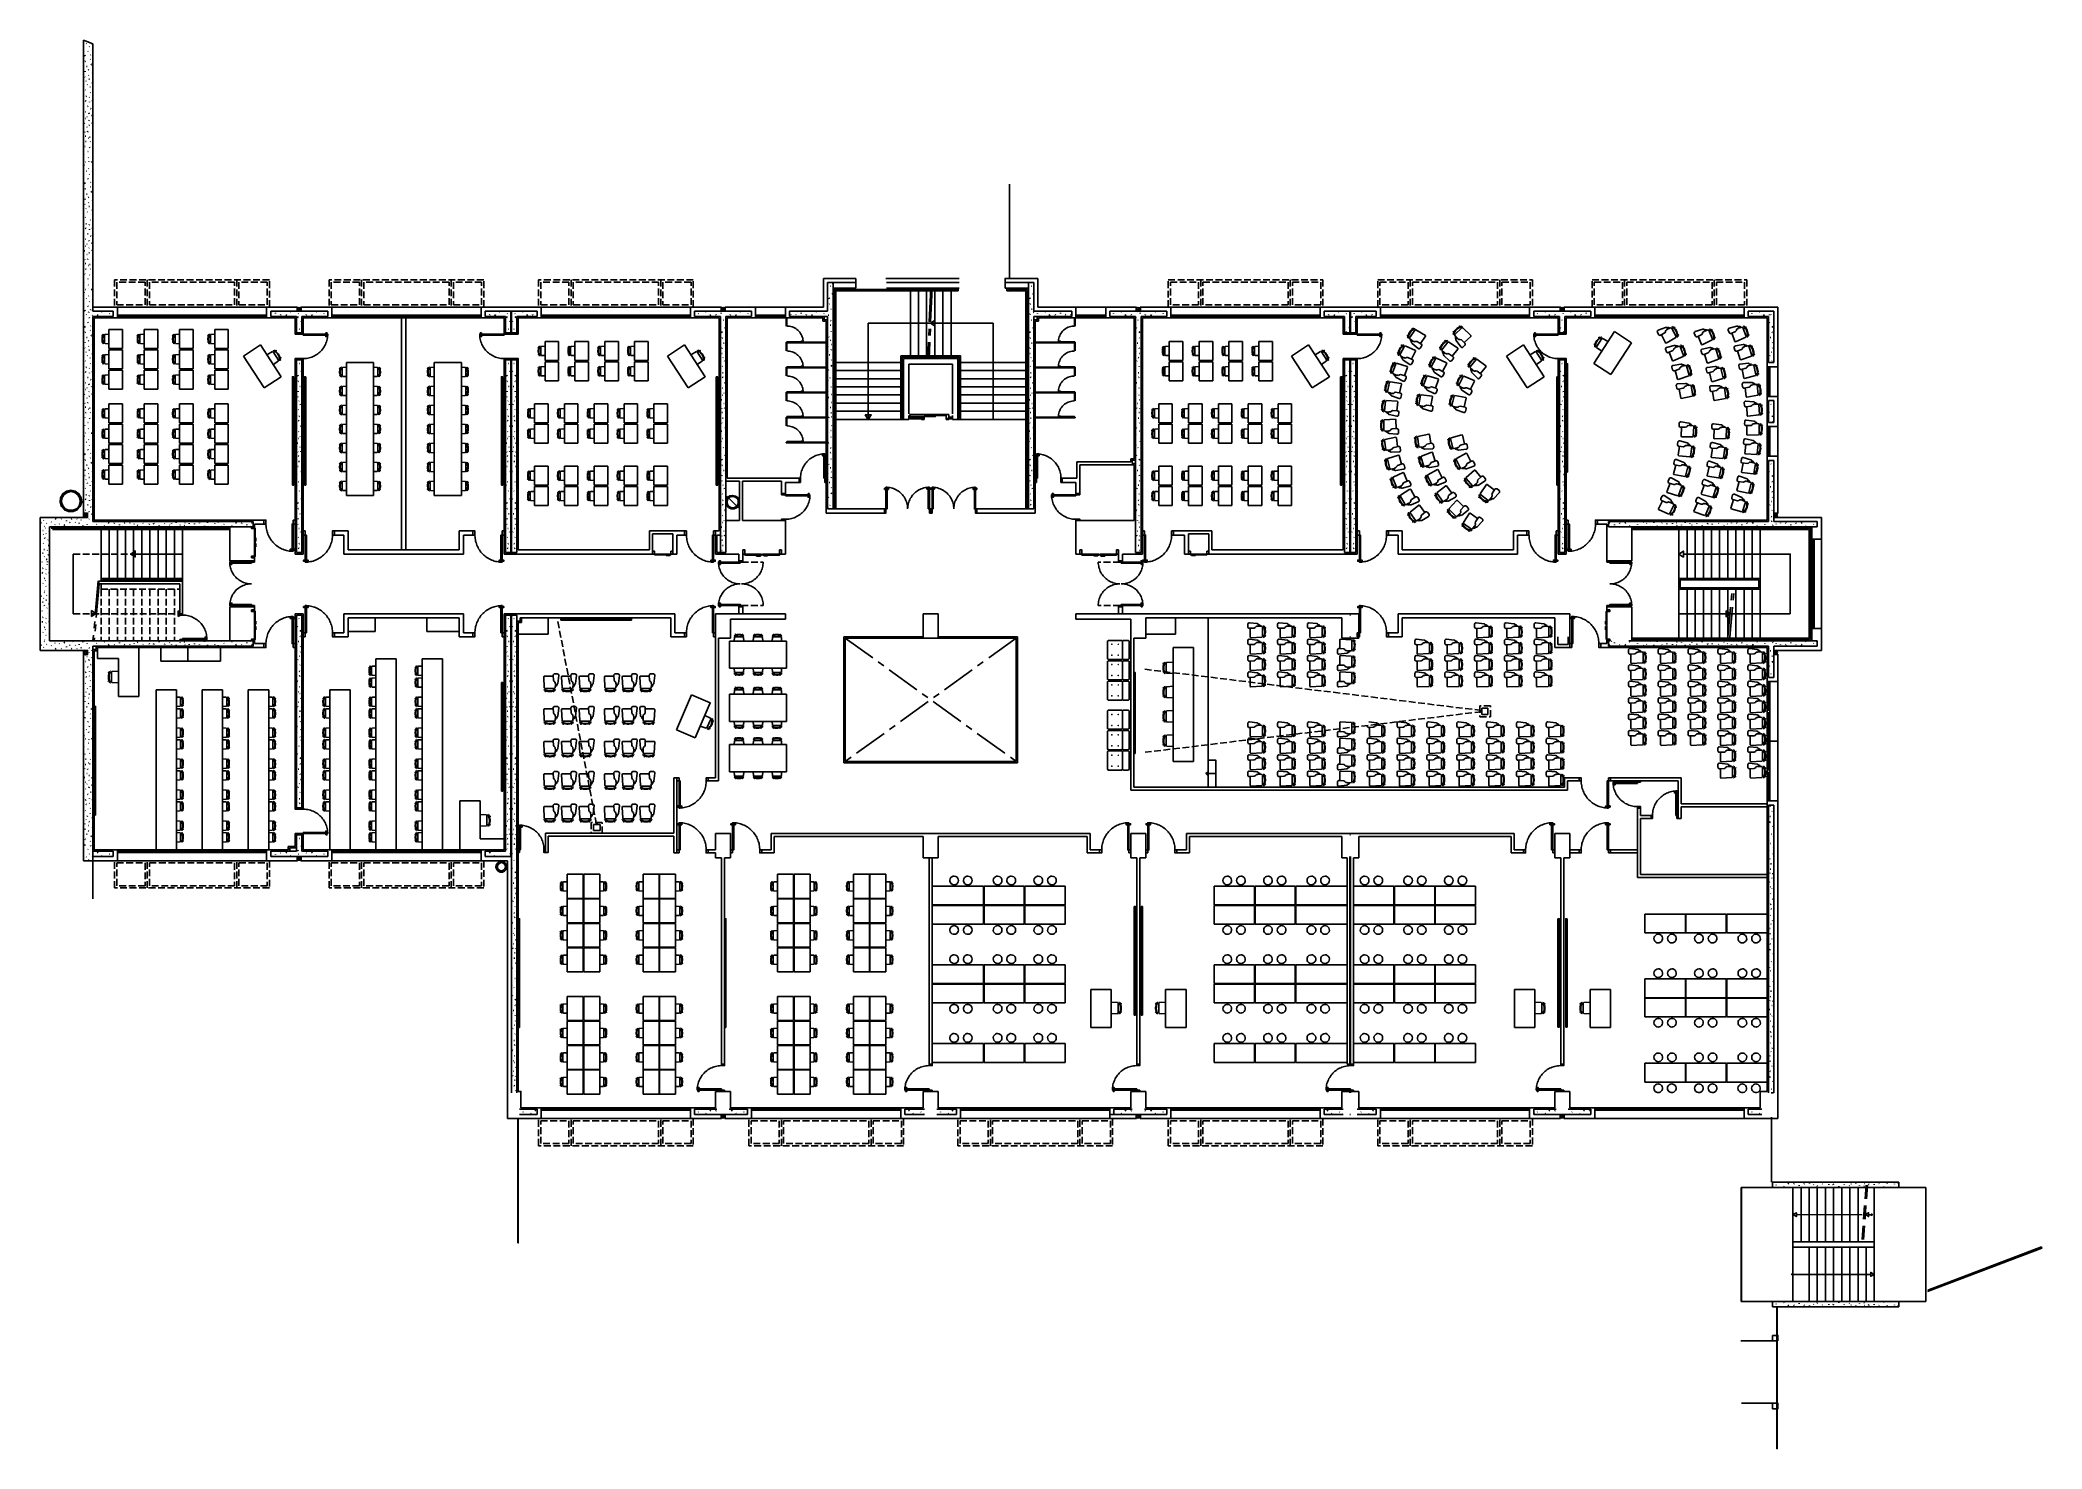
# Model space of a CAD drawing. Extents: x 7 to 80.8, y 22 to 73.9.
import ezdxf

# ---------------------------------------------------------------- set-up
doc = ezdxf.new("R2010")
doc.units = 0
doc.header["$MEASUREMENT"] = 0
for name, pattern in [('DASHDOT', [2, 1.25, -0.25, 0.25, -0.25]), ('DASHED', [0.75, 0.5, -0.25]), ('DOT', [0.25, 0.25, 0])]:
    doc.linetypes.add(name, pattern=pattern)
for name, color, linetype in [('Doors', 7, 'CONTINUOUS'), ('Furniture', 7, 'CONTINUOUS'), ('Stairs', 7, 'CONTINUOUS'), ('Walls', 7, 'CONTINUOUS')]:
    doc.layers.add(name, color=color, linetype=linetype)

msp = doc.modelspace()

# ---------------------------------------------------------------- linework, layer by layer
at = {"layer": 'Doors', "color": 1}
for p, q in [((42.774, 65.082), (42.764, 65.082)), ((16.364, 56.182), (16.439, 56.182)), ((63.354, 56.182), (63.279, 56.182)), ((16.814, 55.782), (16.739, 55.782)), ((24.064, 55.782), (24.139, 55.782)), ((31.859, 55.782), (31.934, 55.782)), ((47.734, 55.782), (47.659, 55.782)), ((55.654, 55.782), (55.579, 55.782)), ((62.904, 55.782), (62.979, 55.782)), ((14.939, 54.852), (14.939, 54.792)), ((29.683, 54.932), (29.609, 54.932)), ((33.014, 54.932), (32.939, 54.932)), ((46.705, 54.932), (46.779, 54.932)), ((50.036, 54.932), (50.109, 54.932)), ((14.939, 51.792), (14.939, 51.732)), ((16.814, 51.882), (16.739, 51.882)), ((24.064, 51.882), (24.139, 51.882)), ((31.859, 51.882), (31.934, 51.882)), ((55.654, 51.882), (55.579, 51.882)), ((64.779, 51.792), (64.779, 51.732)), ((16.364, 51.482), (16.439, 51.482)), ((63.479, 51.482), (63.404, 51.482)), ((30.584, 46.682), (30.509, 46.682)), ((64.829, 46.682), (64.904, 46.682)), ((30.584, 43.922), (30.509, 43.922)), ((32.559, 43.922), (32.484, 43.922)), ((47.159, 43.922), (47.234, 43.922)), ((47.859, 43.922), (47.784, 43.922)), ((62.779, 43.922), (62.854, 43.922)), ((64.829, 43.922), (64.904, 43.922))]:
    msp.add_line(p, q, dxfattribs=at)
at = {"layer": 'Doors', "color": 2}
for p, q in [((20.006, 63.632), (19.956, 63.632)), ((34.539, 63.332), (34.539, 63.632)), ((34.559, 63.332), (34.559, 63.632)), ((45.159, 63.332), (45.159, 63.632)), ((45.179, 63.332), (45.179, 63.632)), ((24.139, 63.082), (24.659, 63.082)), ((45.159, 62.412), (45.159, 62.712)), ((45.179, 62.412), (45.179, 62.732)), ((55.579, 63.082), (55.059, 63.082)), ((62.979, 63.082), (63.279, 63.082)), ((16.739, 62.082), (16.439, 62.082)), ((24.139, 62.082), (24.659, 62.082)), ((55.579, 62.082), (55.059, 62.082)), ((62.979, 62.082), (63.279, 62.082)), ((45.159, 61.492), (45.159, 61.792)), ((45.179, 61.492), (45.179, 61.812)), ((45.159, 60.572), (45.159, 60.872)), ((45.179, 60.572), (45.179, 60.892)), ((45.179, 59.952), (45.179, 59.972)), ((34.539, 59.032), (34.539, 59.052)), ((35.009, 57.722), (35.009, 57.572)), ((36.009, 57.722), (36.009, 57.572)), ((44.709, 57.722), (44.709, 57.572)), ((45.209, 57.162), (45.209, 57.572)), ((34.509, 57.162), (34.359, 57.162)), ((45.209, 57.162), (45.359, 57.162)), ((14.889, 56.032), (14.889, 56.132)), ((15.289, 56.032), (15.289, 56.182)), ((16.439, 56.032), (16.439, 56.182)), ((32.309, 56.052), (32.309, 56.162)), ((34.509, 56.162), (34.359, 56.162)), ((38.159, 56.592), (38.159, 56.442)), ((39.859, 56.592), (39.859, 56.442)), ((41.559, 56.592), (41.559, 56.442)), ((45.209, 56.162), (45.359, 56.162)), ((63.279, 56.032), (63.279, 56.182)), ((64.429, 56.032), (64.429, 56.182)), ((14.029, 55.932), (14.139, 55.932)), ((14.939, 55.932), (14.829, 55.932)), ((14.939, 56.032), (15.289, 56.032)), ((14.939, 55.932), (14.939, 56.032)), ((16.439, 54.932), (16.439, 56.032)), ((17.889, 55.782), (18.239, 55.782)), ((17.889, 55.632), (18.239, 55.632)), ((22.639, 55.632), (22.989, 55.632)), ((22.989, 55.632), (22.989, 55.782)), ((24.139, 55.632), (24.139, 55.782)), ((24.139, 54.932), (24.139, 55.632)), ((30.784, 55.632), (30.784, 55.782)), ((31.934, 55.782), (32.059, 55.782)), ((31.934, 55.632), (31.934, 55.782)), ((31.984, 55.632), (32.109, 55.632)), ((47.659, 54.932), (47.659, 55.632)), ((48.809, 55.632), (48.809, 55.782)), ((49.209, 54.932), (49.209, 55.632)), ((55.579, 55.632), (55.579, 55.782)), ((55.579, 54.932), (55.579, 55.632)), ((61.329, 55.782), (61.829, 55.782)), ((61.479, 55.632), (61.829, 55.632)), ((61.829, 55.632), (61.829, 55.782)), ((62.979, 55.632), (62.979, 55.782)), ((63.229, 54.982), (63.229, 56.032)), ((63.279, 54.932), (63.279, 56.032)), ((64.429, 56.032), (64.779, 56.032)), ((14.029, 54.682), (14.939, 54.682)), ((14.939, 54.792), (14.829, 54.792)), ((14.939, 54.792), (14.939, 54.682)), ((16.439, 54.932), (16.739, 54.932)), ((16.489, 54.982), (16.689, 54.982)), ((30.359, 54.932), (30.509, 54.932)), ((32.789, 54.682), (32.939, 54.682)), ((45.209, 54.932), (45.359, 54.932)), ((45.359, 54.932), (45.359, 55.082)), ((46.779, 54.932), (46.779, 55.082)), ((46.779, 54.682), (46.779, 54.932)), ((46.929, 54.682), (46.779, 54.682)), ((46.929, 54.932), (47.659, 54.932)), ((46.929, 54.932), (46.929, 54.682)), ((47.409, 54.982), (47.409, 55.082)), ((49.209, 54.932), (49.359, 54.932)), ((55.109, 54.982), (55.109, 55.082)), ((55.529, 54.932), (55.579, 54.932)), ((62.979, 54.932), (63.279, 54.932)), ((63.029, 54.982), (63.229, 54.982)), ((64.889, 54.682), (64.779, 54.682)), ((64.889, 54.682), (65.689, 54.682)), ((9.21, 53.832), (9.21, 53.932)), ((12.289, 52.732), (12.189, 52.732)), ((14.029, 52.982), (14.939, 52.982)), ((14.939, 52.872), (14.829, 52.872)), ((14.939, 52.872), (14.939, 52.982)), ((16.439, 52.732), (16.739, 52.732)), ((16.439, 51.632), (16.439, 52.732)), ((16.739, 52.032), (16.739, 52.732)), ((24.732, 52.582), (24.782, 52.582)), ((24.782, 52.409), (24.782, 52.582)), ((32.789, 52.732), (32.789, 52.982)), ((32.789, 52.982), (32.939, 52.982)), ((32.939, 52.732), (32.939, 52.982)), ((46.929, 52.982), (46.779, 52.982)), ((46.779, 52.732), (46.929, 52.732)), ((55.009, 52.732), (55.629, 52.732)), ((55.629, 51.832), (55.629, 52.732)), ((63.404, 52.732), (63.404, 51.632)), ((64.779, 52.872), (64.779, 52.982)), ((64.889, 52.982), (64.779, 52.982)), ((64.779, 52.872), (64.889, 52.872)), ((64.889, 52.982), (65.689, 52.982)), ((12.289, 51.732), (12.189, 51.732)), ((14.029, 51.732), (14.139, 51.732)), ((14.939, 51.732), (14.829, 51.732)), ((14.889, 51.632), (14.889, 51.732)), ((14.939, 51.632), (14.939, 51.732)), ((16.739, 52.032), (16.739, 51.882)), ((17.889, 52.032), (18.239, 52.032)), ((17.889, 52.032), (17.889, 51.882)), ((17.889, 51.882), (18.389, 51.882)), ((22.489, 51.882), (22.989, 51.882)), ((22.639, 52.032), (22.989, 52.032)), ((22.989, 52.032), (22.989, 51.882)), ((24.139, 52.032), (24.139, 51.882)), ((30.784, 52.032), (30.784, 51.882)), ((31.934, 52.032), (31.934, 51.882)), ((47.344, 51.832), (47.784, 51.832)), ((55.009, 51.832), (55.629, 51.832)), ((55.309, 51.882), (55.329, 51.882)), ((55.579, 52.032), (55.579, 51.882)), ((56.729, 52.032), (57.079, 52.032)), ((56.729, 52.032), (56.729, 51.882)), ((56.729, 51.882), (57.229, 51.882)), ((63.354, 51.592), (63.354, 51.882)), ((64.779, 51.632), (64.779, 51.732)), ((64.779, 51.732), (64.889, 51.732)), ((64.829, 51.532), (64.829, 51.732)), ((14.939, 51.632), (15.289, 51.632)), ((15.289, 51.632), (15.289, 51.482)), ((16.439, 51.632), (16.439, 51.482)), ((62.854, 51.482), (63.404, 51.482)), ((63.404, 51.632), (63.404, 51.482)), ((64.554, 51.632), (64.779, 51.632)), ((64.554, 51.632), (64.554, 51.482)), ((31.659, 46.682), (31.934, 46.682)), ((31.659, 46.572), (31.659, 46.682)), ((31.659, 46.572), (32.044, 46.572)), ((63.329, 46.232), (63.329, 46.572)), ((63.754, 46.572), (63.754, 46.682)), ((64.904, 46.572), (64.904, 46.682)), ((67.404, 46.572), (67.404, 45.302)), ((16.739, 45.582), (16.439, 45.582)), ((65.904, 45.574), (66.014, 45.574)), ((66.014, 45.302), (66.014, 45.574)), ((66.014, 45.302), (66.406, 45.302)), ((66.014, 45.192), (66.406, 45.192)), ((66.406, 45.302), (66.406, 45.192)), ((67.404, 45.302), (67.404, 45.192)), ((67.404, 45.192), (67.514, 45.192)), ((67.514, 45.192), (67.514, 45.622)), ((16.739, 44.582), (16.439, 44.582)), ((16.689, 44.582), (16.689, 43.982)), ((25.659, 44.642), (25.659, 43.932)), ((25.769, 43.932), (25.769, 44.532)), ((30.399, 43.922), (30.399, 44.532)), ((32.484, 44.032), (32.484, 44.632)), ((47.784, 44.032), (47.784, 44.632)), ((49.284, 44.632), (49.284, 44.032)), ((61.354, 44.032), (61.354, 44.632)), ((62.854, 44.632), (63.404, 44.632)), ((62.854, 43.732), (62.854, 44.632)), ((63.404, 44.632), (63.404, 43.732)), ((15.389, 44.032), (15.389, 43.632)), ((16.188, 44.154), (16.439, 44.154)), ((16.188, 44.032), (16.188, 44.154)), ((16.238, 44.104), (16.489, 44.104)), ((16.238, 44.104), (16.238, 43.982)), ((17.789, 44.032), (17.789, 43.632)), ((25.769, 43.932), (25.659, 43.932)), ((30.399, 43.922), (30.509, 43.922)), ((30.509, 44.032), (30.509, 43.922)), ((31.659, 44.032), (31.934, 44.032)), ((31.659, 44.032), (31.659, 43.922)), ((31.659, 43.922), (31.934, 43.922)), ((31.934, 43.732), (31.934, 43.922)), ((31.934, 43.732), (32.154, 43.732)), ((32.264, 43.732), (32.484, 43.732)), ((32.484, 44.032), (32.484, 43.922)), ((32.484, 43.732), (32.484, 43.922)), ((33.634, 44.032), (33.984, 44.032)), ((33.634, 44.032), (33.634, 43.922)), ((33.634, 43.922), (34.094, 43.922)), ((45.624, 43.922), (46.084, 43.922)), ((45.734, 44.032), (46.084, 44.032)), ((46.084, 44.032), (46.084, 43.922)), ((47.234, 44.032), (47.234, 43.922)), ((47.784, 44.032), (47.784, 43.922)), ((47.784, 43.732), (47.784, 43.922)), ((48.934, 44.032), (49.284, 44.032)), ((48.934, 44.032), (48.934, 43.922)), ((48.934, 43.922), (49.394, 43.922)), ((61.244, 43.922), (61.704, 43.922)), ((61.354, 44.032), (61.704, 44.032)), ((61.704, 44.032), (61.704, 43.922)), ((62.854, 44.032), (62.854, 43.922)), ((62.854, 43.732), (63.074, 43.732)), ((63.184, 43.732), (63.404, 43.732)), ((63.404, 44.032), (63.754, 44.032)), ((63.404, 43.922), (63.754, 43.922)), ((63.754, 44.032), (63.754, 43.922)), ((64.904, 44.032), (64.904, 43.922)), ((64.904, 43.922), (65.904, 43.922)), ((32.154, 36.132), (32.264, 36.132)), ((39.804, 36.132), (39.914, 36.132)), ((47.454, 36.132), (47.564, 36.132)), ((55.199, 36.132), (55.309, 36.132)), ((55.329, 36.132), (55.439, 36.132)), ((63.074, 36.132), (63.184, 36.132)), ((31.934, 35.132), (32.264, 35.132)), ((32.264, 35.132), (32.484, 35.132)), ((39.584, 35.132), (39.914, 35.132)), ((39.914, 35.132), (40.134, 35.132)), ((47.234, 35.132), (47.454, 35.132)), ((47.454, 35.132), (47.564, 35.132)), ((47.564, 35.132), (47.784, 35.132)), ((55.009, 35.132), (55.309, 35.132)), ((55.309, 35.082), (55.309, 35.132)), ((55.329, 35.082), (55.329, 35.132)), ((55.329, 35.132), (55.439, 35.132)), ((55.439, 35.132), (55.629, 35.132)), ((62.854, 35.132), (63.074, 35.132)), ((63.074, 35.132), (63.184, 35.132)), ((63.184, 35.132), (63.404, 35.132))]:
    msp.add_line(p, q, dxfattribs=at)
at = {"layer": 'Doors', "color": 4}
for p, q in [((24.139, 63.032), (24.139, 62.991)), ((24.659, 63.032), (24.659, 63.082)), ((55.059, 63.032), (55.059, 63.082)), ((55.579, 63.032), (55.579, 62.991)), ((62.979, 63.032), (62.979, 62.991)), ((35.96, 57.722), (35.919, 57.722)), ((35.959, 57.572), (36.009, 57.572)), ((43.759, 57.572), (43.709, 57.572)), ((43.759, 57.722), (43.8, 57.722)), ((34.359, 57.112), (34.359, 57.162)), ((34.509, 57.112), (34.509, 57.071)), ((39.9, 57.317), (39.86, 57.317)), ((45.209, 57.112), (45.209, 57.071)), ((45.359, 57.112), (45.359, 57.162)), ((39.809, 56.442), (39.909, 56.442)), ((14.967, 55.524), (14.993, 55.524)), ((14.99, 55.406), (14.971, 55.406)), ((14.99, 55.523), (14.99, 55.406)), ((16.364, 55.732), (16.322, 55.732)), ((16.364, 55.332), (16.324, 55.332)), ((16.345, 55.331), (16.345, 55.732)), ((16.814, 55.332), (16.857, 55.332)), ((16.834, 54.931), (16.834, 55.332)), ((24.064, 55.332), (24.022, 55.332)), ((24.045, 54.931), (24.045, 55.332)), ((31.859, 55.332), (31.817, 55.332)), ((31.84, 54.931), (31.84, 55.332)), ((47.734, 55.332), (47.777, 55.332)), ((47.754, 54.931), (47.754, 55.332)), ((55.654, 55.332), (55.697, 55.332)), ((55.674, 54.931), (55.674, 55.332)), ((62.904, 55.332), (62.862, 55.332)), ((62.885, 54.931), (62.885, 55.332)), ((63.354, 55.732), (63.397, 55.732)), ((63.354, 55.332), (63.394, 55.332)), ((63.374, 55.331), (63.374, 55.732)), ((14.939, 54.632), (14.939, 54.682)), ((14.996, 55.317), (14.967, 55.317)), ((14.996, 55.197), (14.973, 55.197)), ((14.996, 55.317), (14.996, 55.197)), ((16.814, 54.932), (16.854, 54.932)), ((24.064, 54.932), (24.024, 54.932)), ((30.107, 54.881), (30.107, 54.901)), ((30.254, 54.881), (30.107, 54.881)), ((30.254, 54.881), (30.254, 54.907)), ((31.859, 54.932), (31.819, 54.932)), ((32.939, 54.632), (32.939, 54.682)), ((33.445, 54.855), (33.445, 54.886)), ((33.593, 54.855), (33.445, 54.855)), ((33.593, 54.855), (33.593, 54.894)), ((33.705, 54.863), (33.705, 54.889)), ((33.85, 54.863), (33.705, 54.863)), ((33.851, 54.894), (33.851, 54.859)), ((45.868, 54.894), (45.868, 54.859)), ((45.869, 54.863), (46.014, 54.863)), ((46.014, 54.863), (46.014, 54.889)), ((46.126, 54.855), (46.126, 54.894)), ((46.126, 54.855), (46.274, 54.855)), ((46.274, 54.855), (46.274, 54.886)), ((46.779, 54.632), (46.779, 54.682)), ((47.734, 54.932), (47.774, 54.932)), ((49.465, 54.881), (49.465, 54.907)), ((49.465, 54.881), (49.612, 54.881)), ((49.612, 54.881), (49.612, 54.901)), ((55.654, 54.932), (55.694, 54.932)), ((62.904, 54.932), (62.864, 54.932)), ((64.779, 54.632), (64.779, 54.682)), ((14.967, 52.464), (14.993, 52.464)), ((14.99, 52.463), (14.99, 52.346)), ((16.814, 52.732), (16.854, 52.732)), ((16.834, 52.733), (16.834, 52.332)), ((24.064, 52.732), (24.024, 52.732)), ((24.045, 52.733), (24.045, 52.332)), ((31.859, 52.732), (31.819, 52.732)), ((31.84, 52.733), (31.84, 52.332)), ((55.654, 52.732), (55.694, 52.732)), ((55.674, 52.733), (55.674, 52.332)), ((64.752, 52.464), (64.726, 52.464)), ((64.729, 52.463), (64.729, 52.346)), ((12.189, 51.782), (12.189, 51.732)), ((12.289, 51.782), (12.289, 51.823)), ((14.996, 52.257), (14.967, 52.257)), ((14.99, 52.346), (14.971, 52.346)), ((14.996, 52.138), (14.973, 52.138)), ((14.996, 52.257), (14.996, 52.138)), ((16.364, 51.932), (16.322, 51.932)), ((16.364, 52.332), (16.324, 52.332)), ((16.345, 52.333), (16.345, 51.932)), ((16.814, 52.332), (16.857, 52.332)), ((24.064, 52.332), (24.022, 52.332)), ((31.859, 52.332), (31.817, 52.332)), ((55.654, 52.332), (55.697, 52.332)), ((63.479, 52.332), (63.519, 52.332)), ((63.479, 51.932), (63.522, 51.932)), ((63.499, 52.333), (63.499, 51.932)), ((64.723, 52.257), (64.723, 52.138)), ((64.723, 52.257), (64.752, 52.257)), ((64.723, 52.138), (64.746, 52.138)), ((64.729, 52.346), (64.748, 52.346)), ((65.904, 46.522), (65.904, 46.481)), ((66.014, 46.522), (66.014, 46.572)), ((30.584, 46.272), (30.627, 46.272)), ((30.584, 45.872), (30.624, 45.872)), ((30.604, 45.871), (30.604, 46.272)), ((64.829, 46.272), (64.787, 46.272)), ((64.829, 45.872), (64.789, 45.872)), ((64.81, 45.871), (64.81, 46.272)), ((67.355, 45.302), (67.314, 45.302)), ((67.354, 45.192), (67.404, 45.192)), ((16.439, 44.632), (16.439, 44.582)), ((16.739, 44.632), (16.739, 44.673)), ((30.584, 44.732), (30.624, 44.732)), ((30.584, 44.332), (30.627, 44.332)), ((30.604, 44.733), (30.604, 44.332)), ((32.559, 44.732), (32.599, 44.732)), ((32.559, 44.332), (32.602, 44.332)), ((32.579, 44.733), (32.579, 44.332)), ((47.159, 44.332), (47.117, 44.332)), ((47.159, 44.732), (47.119, 44.732)), ((47.14, 44.733), (47.14, 44.332)), ((47.859, 44.332), (47.902, 44.332)), ((47.879, 44.733), (47.879, 44.332)), ((62.779, 44.332), (62.737, 44.332)), ((62.779, 44.732), (62.739, 44.732)), ((62.76, 44.733), (62.76, 44.332)), ((64.829, 44.332), (64.787, 44.332)), ((64.829, 44.732), (64.789, 44.732)), ((64.81, 44.733), (64.81, 44.332)), ((12.016, 44.032), (12.016, 43.954)), ((12.016, 44.032), (12.146, 44.032)), ((12.016, 43.954), (12.056, 43.954)), ((12.056, 44.032), (12.056, 43.937)), ((12.056, 43.937), (12.106, 43.937)), ((12.106, 44.032), (12.106, 43.937)), ((12.146, 43.954), (12.106, 43.954)), ((12.146, 44.032), (12.146, 43.954)), ((15.339, 43.954), (15.299, 43.954)), ((15.389, 43.937), (15.339, 43.937)), ((17.839, 44.032), (17.789, 44.032)), ((17.789, 43.937), (17.839, 43.937)), ((17.839, 44.032), (17.839, 43.937)), ((17.839, 43.954), (17.88, 43.954)), ((18.8, 44.032), (18.93, 44.032)), ((18.8, 44.032), (18.8, 43.954)), ((18.8, 43.954), (18.84, 43.954)), ((18.84, 43.937), (18.84, 44.032)), ((18.84, 43.937), (18.89, 43.937)), ((18.89, 44.032), (18.89, 43.937)), ((18.93, 43.954), (18.89, 43.954)), ((18.93, 44.032), (18.93, 43.954)), ((24.709, 43.932), (24.659, 43.932)), ((24.709, 44.042), (24.75, 44.042)), ((32.154, 35.182), (32.154, 35.223)), ((32.264, 35.182), (32.264, 35.132)), ((39.804, 35.182), (39.804, 35.223)), ((39.914, 35.182), (39.914, 35.132)), ((47.454, 35.182), (47.454, 35.223)), ((47.564, 35.182), (47.564, 35.132)), ((55.329, 35.182), (55.329, 35.223)), ((55.439, 35.182), (55.439, 35.132)), ((63.074, 35.182), (63.074, 35.223)), ((63.184, 35.182), (63.184, 35.132)), ((70.869, 25.941), (69.709, 25.941)), ((70.879, 23.641), (69.729, 23.641))]:
    msp.add_line(p, q, dxfattribs=at)
at = {"layer": 'Doors', "color": 4, "linetype": 'DOT'}
for p, q in [((32.889, 54.632), (33.689, 54.632)), ((46.829, 54.632), (46.03, 54.632)), ((32.885, 53.032), (33.689, 53.032)), ((46.834, 53.032), (46.03, 53.032))]:
    msp.add_line(p, q, dxfattribs=at)
at = {"layer": 'Doors', "color": 8}
for p, q in [((17.839, 43.937), (18.84, 43.937)), ((17.88, 44.032), (18.8, 44.032)), ((18.8, 44.012), (17.88, 44.012)), ((18.8, 43.987), (17.88, 43.987))]:
    msp.add_line(p, q, dxfattribs=at)
at = {"layer": 'Doors', "color": 4}
for points in [[(16.739, 62.992), (17.639, 62.992), (17.639, 63.032), (16.739, 63.032)], [(17.639, 62.992), (17.635, 62.942), (17.629, 62.893), (17.619, 62.843), (17.608, 62.795), (17.593, 62.747), (17.576, 62.7), (17.556, 62.654), (17.534, 62.609), (17.509, 62.566), (17.482, 62.524), (17.453, 62.483), (17.421, 62.445), (17.388, 62.408), (17.352, 62.373), (17.314, 62.34), (17.275, 62.309), (17.234, 62.28), (17.192, 62.254), (17.148, 62.23), (17.103, 62.208), (17.056, 62.19), (17.009, 62.173), (16.961, 62.16), (16.912, 62.149), (16.863, 62.14), (16.813, 62.135), (16.763, 62.132), (16.739, 62.132)], [(24.139, 62.992), (23.239, 62.992), (23.239, 63.032), (24.139, 63.032)], [(23.24, 62.992), (23.244, 62.942), (23.25, 62.893), (23.259, 62.843), (23.271, 62.795), (23.286, 62.747), (23.303, 62.7), (23.323, 62.654), (23.345, 62.609), (23.37, 62.566), (23.397, 62.524), (23.426, 62.483), (23.458, 62.445), (23.491, 62.408), (23.527, 62.373), (23.564, 62.34), (23.604, 62.309), (23.645, 62.28), (23.687, 62.254), (23.731, 62.23), (23.776, 62.208), (23.823, 62.19), (23.87, 62.173), (23.918, 62.16), (23.967, 62.149), (24.016, 62.14), (24.066, 62.135), (24.116, 62.132), (24.139, 62.132)], [(24.139, 63.082), (24.139, 63.032), (24.659, 63.032)], [(44.559, 62.732), (44.562, 62.782), (44.568, 62.831), (44.578, 62.88), (44.592, 62.928), (44.611, 62.975), (44.633, 63.02), (44.659, 63.062), (44.688, 63.103), (44.72, 63.141), (44.756, 63.176), (44.794, 63.208), (44.835, 63.237), (44.878, 63.262), (44.924, 63.284), (44.97, 63.301), (45.018, 63.315), (45.067, 63.325), (45.117, 63.33), (45.159, 63.332)], [(55.579, 63.082), (55.579, 63.032), (55.059, 63.032)], [(55.579, 62.992), (56.479, 62.992), (56.479, 63.032), (55.579, 63.032)], [(56.479, 62.992), (56.475, 62.942), (56.469, 62.893), (56.459, 62.843), (56.448, 62.795), (56.433, 62.747), (56.416, 62.7), (56.396, 62.654), (56.374, 62.609), (56.349, 62.566), (56.322, 62.524), (56.293, 62.483), (56.261, 62.445), (56.228, 62.408), (56.192, 62.373), (56.154, 62.34), (56.115, 62.309), (56.074, 62.28), (56.032, 62.254), (55.988, 62.23), (55.943, 62.208), (55.896, 62.19), (55.849, 62.173), (55.801, 62.16), (55.752, 62.149), (55.703, 62.14), (55.653, 62.135), (55.603, 62.132), (55.579, 62.132)], [(62.979, 62.992), (62.079, 62.992), (62.079, 63.032), (62.979, 63.032)], [(62.08, 62.992), (62.084, 62.942), (62.09, 62.893), (62.099, 62.843), (62.111, 62.795), (62.126, 62.747), (62.143, 62.7), (62.163, 62.654), (62.185, 62.609), (62.21, 62.566), (62.237, 62.524), (62.266, 62.483), (62.298, 62.445), (62.331, 62.408), (62.367, 62.373), (62.404, 62.34), (62.444, 62.309), (62.485, 62.28), (62.527, 62.254), (62.571, 62.23), (62.616, 62.208), (62.663, 62.19), (62.71, 62.173), (62.758, 62.16), (62.807, 62.149), (62.856, 62.14), (62.906, 62.135), (62.956, 62.132), (62.979, 62.132)], [(62.979, 63.082), (62.979, 63.032), (63.279, 63.032)], [(16.439, 62.082), (16.439, 62.132), (16.739, 62.132), (16.739, 62.082)], [(24.659, 62.082), (24.659, 62.132), (24.139, 62.132), (24.139, 62.082)], [(35.159, 61.812), (35.157, 61.862), (35.151, 61.911), (35.141, 61.96), (35.126, 62.008), (35.108, 62.055), (35.086, 62.1), (35.06, 62.142), (35.031, 62.183), (34.998, 62.221), (34.963, 62.256), (34.925, 62.288), (34.884, 62.317), (34.84, 62.342), (34.795, 62.364), (34.749, 62.381), (34.701, 62.395), (34.652, 62.405), (34.602, 62.41), (34.559, 62.412)], [(44.559, 61.812), (44.562, 61.862), (44.568, 61.911), (44.578, 61.96), (44.592, 62.008), (44.611, 62.055), (44.633, 62.1), (44.659, 62.142), (44.688, 62.183), (44.72, 62.221), (44.756, 62.256), (44.794, 62.288), (44.835, 62.317), (44.878, 62.342), (44.924, 62.364), (44.97, 62.381), (45.018, 62.395), (45.067, 62.405), (45.117, 62.41), (45.159, 62.412)], [(55.059, 62.082), (55.059, 62.132), (55.579, 62.132), (55.579, 62.082)], [(63.279, 62.082), (63.279, 62.132), (62.979, 62.132), (62.979, 62.082)], [(35.159, 60.892), (35.157, 60.942), (35.151, 60.991), (35.141, 61.04), (35.126, 61.088), (35.108, 61.135), (35.086, 61.18), (35.06, 61.222), (35.031, 61.263), (34.998, 61.301), (34.963, 61.336), (34.925, 61.368), (34.884, 61.397), (34.84, 61.422), (34.795, 61.444), (34.749, 61.461), (34.701, 61.475), (34.652, 61.485), (34.602, 61.49), (34.559, 61.492)], [(44.559, 60.892), (44.562, 60.942), (44.568, 60.991), (44.578, 61.04), (44.592, 61.088), (44.611, 61.135), (44.633, 61.18), (44.659, 61.222), (44.688, 61.263), (44.72, 61.301), (44.756, 61.336), (44.794, 61.368), (44.835, 61.397), (44.878, 61.422), (44.924, 61.444), (44.97, 61.461), (45.018, 61.475), (45.067, 61.485), (45.117, 61.49), (45.159, 61.492)], [(35.159, 59.972), (35.157, 60.022), (35.151, 60.071), (35.141, 60.12), (35.126, 60.168), (35.108, 60.215), (35.086, 60.26), (35.06, 60.302), (35.031, 60.343), (34.998, 60.381), (34.963, 60.416), (34.925, 60.448), (34.884, 60.477), (34.84, 60.502), (34.795, 60.524), (34.749, 60.541), (34.701, 60.555), (34.652, 60.565), (34.602, 60.57), (34.559, 60.572)], [(44.559, 59.972), (44.562, 60.022), (44.568, 60.071), (44.578, 60.12), (44.592, 60.168), (44.611, 60.215), (44.633, 60.26), (44.659, 60.302), (44.688, 60.343), (44.72, 60.381), (44.756, 60.416), (44.794, 60.448), (44.835, 60.477), (44.878, 60.502), (44.924, 60.524), (44.97, 60.541), (45.018, 60.555), (45.067, 60.565), (45.117, 60.57), (45.159, 60.572)], [(35.159, 59.052), (35.157, 59.102), (35.151, 59.151), (35.141, 59.2), (35.126, 59.248), (35.108, 59.295), (35.086, 59.34), (35.06, 59.382), (35.031, 59.423), (34.998, 59.461), (34.963, 59.496), (34.925, 59.528), (34.884, 59.557), (34.84, 59.582), (34.795, 59.604), (34.749, 59.621), (34.701, 59.635), (34.652, 59.645), (34.602, 59.65), (34.559, 59.652)], [(35.919, 58.621), (35.87, 58.617), (35.82, 58.611), (35.771, 58.602), (35.722, 58.59), (35.674, 58.576), (35.627, 58.558), (35.582, 58.539), (35.537, 58.517), (35.493, 58.492), (35.451, 58.465), (35.411, 58.435), (35.372, 58.404), (35.335, 58.37), (35.3, 58.334), (35.267, 58.297), (35.236, 58.258), (35.208, 58.217), (35.181, 58.174), (35.157, 58.13), (35.136, 58.085), (35.117, 58.039), (35.101, 57.991), (35.087, 57.943), (35.076, 57.895), (35.068, 57.845), (35.062, 57.796), (35.06, 57.746), (35.059, 57.722)], [(35.919, 57.722), (35.919, 58.622), (35.959, 58.622), (35.959, 57.722)], [(43.799, 57.722), (43.799, 58.622), (43.759, 58.622), (43.759, 57.722)], [(43.799, 58.621), (43.849, 58.617), (43.899, 58.611), (43.948, 58.602), (43.997, 58.59), (44.044, 58.576), (44.091, 58.558), (44.137, 58.539), (44.182, 58.517), (44.226, 58.492), (44.268, 58.465), (44.308, 58.435), (44.347, 58.404), (44.384, 58.37), (44.419, 58.334), (44.452, 58.297), (44.483, 58.258), (44.511, 58.217), (44.538, 58.174), (44.562, 58.13), (44.583, 58.085), (44.602, 58.039), (44.618, 57.991), (44.632, 57.943), (44.643, 57.895), (44.651, 57.845), (44.656, 57.796), (44.659, 57.746), (44.659, 57.722)], [(35.009, 57.572), (35.059, 57.572), (35.059, 57.722), (35.009, 57.722)], [(36.009, 57.722), (35.959, 57.722), (35.959, 57.572)], [(43.709, 57.722), (43.759, 57.722), (43.759, 57.572)], [(44.709, 57.572), (44.659, 57.572), (44.659, 57.722), (44.709, 57.722)], [(34.509, 57.162), (34.509, 57.112), (34.359, 57.112)], [(34.509, 57.072), (35.409, 57.072), (35.409, 57.112), (34.509, 57.112)], [(35.409, 57.072), (35.405, 57.022), (35.399, 56.973), (35.389, 56.923), (35.378, 56.875), (35.363, 56.827), (35.346, 56.78), (35.326, 56.734), (35.304, 56.689), (35.279, 56.646), (35.252, 56.604), (35.223, 56.563), (35.191, 56.525), (35.158, 56.488), (35.122, 56.453), (35.084, 56.42), (35.045, 56.389), (35.004, 56.36), (34.962, 56.334), (34.918, 56.31), (34.873, 56.288), (34.826, 56.27), (34.779, 56.253), (34.731, 56.24), (34.682, 56.229), (34.633, 56.22), (34.583, 56.215), (34.533, 56.212), (34.509, 56.212)], [(38.249, 57.391), (38.299, 57.387), (38.349, 57.38), (38.398, 57.369), (38.446, 57.356), (38.493, 57.34), (38.539, 57.321), (38.584, 57.299), (38.628, 57.274), (38.669, 57.247), (38.709, 57.217), (38.747, 57.184), (38.783, 57.149), (38.817, 57.112), (38.848, 57.073), (38.877, 57.033), (38.903, 56.99), (38.927, 56.946), (38.948, 56.9), (38.965, 56.854), (38.98, 56.806), (38.992, 56.757), (39.001, 56.708), (39.007, 56.659), (39.009, 56.609), (39.009, 56.592)], [(39.009, 56.592), (39.011, 56.642), (39.016, 56.692), (39.023, 56.741), (39.034, 56.79), (39.048, 56.838), (39.065, 56.885), (39.085, 56.931), (39.107, 56.975), (39.133, 57.019), (39.161, 57.06), (39.191, 57.1), (39.224, 57.137), (39.259, 57.173), (39.297, 57.206), (39.336, 57.237), (39.377, 57.265), (39.42, 57.291), (39.464, 57.314), (39.51, 57.334), (39.557, 57.351), (39.605, 57.365), (39.654, 57.377), (39.703, 57.385), (39.753, 57.39), (39.769, 57.391)], [(39.86, 57.357), (39.9, 57.357), (39.9, 57.317)], [(40.709, 56.592), (40.708, 56.642), (40.703, 56.692), (40.695, 56.741), (40.685, 56.79), (40.671, 56.838), (40.654, 56.885), (40.634, 56.931), (40.612, 56.975), (40.586, 57.019), (40.558, 57.06), (40.528, 57.1), (40.495, 57.137), (40.46, 57.173), (40.422, 57.206), (40.383, 57.237), (40.342, 57.265), (40.299, 57.291), (40.254, 57.314), (40.209, 57.334), (40.162, 57.351), (40.114, 57.365), (40.065, 57.377), (40.016, 57.385), (39.966, 57.39), (39.949, 57.391)], [(41.469, 57.391), (41.42, 57.387), (41.37, 57.38), (41.321, 57.369), (41.273, 57.356), (41.226, 57.34), (41.18, 57.321), (41.135, 57.299), (41.091, 57.274), (41.05, 57.247), (41.01, 57.217), (40.972, 57.184), (40.936, 57.149), (40.902, 57.112), (40.871, 57.073), (40.842, 57.033), (40.816, 56.99), (40.792, 56.946), (40.771, 56.9), (40.753, 56.854), (40.739, 56.806), (40.727, 56.757), (40.718, 56.708), (40.712, 56.659), (40.71, 56.609), (40.709, 56.592)], [(45.209, 57.072), (44.309, 57.072), (44.309, 57.112), (45.209, 57.112)], [(44.31, 57.072), (44.314, 57.022), (44.32, 56.973), (44.329, 56.923), (44.341, 56.875), (44.356, 56.827), (44.373, 56.78), (44.393, 56.734), (44.415, 56.689), (44.44, 56.646), (44.467, 56.604), (44.496, 56.563), (44.528, 56.525), (44.561, 56.488), (44.597, 56.453), (44.634, 56.42), (44.674, 56.389), (44.715, 56.36), (44.757, 56.334), (44.801, 56.31), (44.846, 56.288), (44.893, 56.27), (44.94, 56.253), (44.988, 56.24), (45.037, 56.229), (45.086, 56.22), (45.136, 56.215), (45.186, 56.212), (45.209, 56.212)], [(45.209, 57.162), (45.209, 57.112), (45.359, 57.112)], [(34.359, 56.162), (34.359, 56.212), (34.509, 56.212), (34.509, 56.162)], [(38.159, 56.442), (38.209, 56.442), (38.209, 56.592), (38.159, 56.592)], [(39.859, 56.592), (39.809, 56.592), (39.809, 56.442)], [(39.859, 56.592), (39.909, 56.592), (39.909, 56.442)], [(41.559, 56.442), (41.509, 56.442), (41.509, 56.592), (41.559, 56.592)], [(45.359, 56.162), (45.359, 56.212), (45.209, 56.212), (45.209, 56.162)], [(16.324, 55.033), (16.275, 55.036), (16.225, 55.042), (16.176, 55.05), (16.127, 55.061), (16.079, 55.074), (16.031, 55.089), (15.984, 55.107), (15.939, 55.127), (15.894, 55.15), (15.85, 55.174), (15.808, 55.201), (15.767, 55.23), (15.728, 55.261), (15.69, 55.293), (15.654, 55.328), (15.62, 55.364), (15.587, 55.402), (15.557, 55.442), (15.528, 55.483), (15.502, 55.526), (15.478, 55.569), (15.456, 55.614), (15.436, 55.66), (15.419, 55.707), (15.404, 55.755), (15.391, 55.803), (15.381, 55.852), (15.373, 55.901), (15.368, 55.951), (15.365, 56.001), (15.364, 56.032)], [(16.854, 54.633), (16.904, 54.636), (16.954, 54.642), (17.003, 54.65), (17.052, 54.661), (17.1, 54.674), (17.148, 54.689), (17.195, 54.707), (17.24, 54.727), (17.285, 54.75), (17.329, 54.774), (17.371, 54.801), (17.412, 54.83), (17.451, 54.861), (17.489, 54.893), (17.525, 54.928), (17.559, 54.964), (17.592, 55.003), (17.622, 55.042), (17.65, 55.083), (17.677, 55.126), (17.701, 55.169), (17.723, 55.214), (17.743, 55.26), (17.76, 55.307), (17.775, 55.355), (17.788, 55.403), (17.798, 55.452), (17.806, 55.501), (17.811, 55.551), (17.814, 55.601), (17.814, 55.632)], [(24.024, 54.633), (23.975, 54.636), (23.925, 54.642), (23.876, 54.65), (23.827, 54.661), (23.779, 54.674), (23.731, 54.689), (23.684, 54.707), (23.639, 54.727), (23.594, 54.75), (23.55, 54.774), (23.508, 54.801), (23.467, 54.83), (23.428, 54.861), (23.39, 54.893), (23.354, 54.928), (23.32, 54.964), (23.287, 55.003), (23.257, 55.042), (23.228, 55.083), (23.202, 55.126), (23.178, 55.169), (23.156, 55.214), (23.136, 55.26), (23.119, 55.307), (23.104, 55.355), (23.091, 55.403), (23.081, 55.452), (23.073, 55.501), (23.068, 55.551), (23.065, 55.601), (23.064, 55.632)], [(31.819, 54.633), (31.77, 54.636), (31.72, 54.642), (31.671, 54.65), (31.622, 54.661), (31.574, 54.674), (31.526, 54.689), (31.479, 54.707), (31.434, 54.727), (31.389, 54.75), (31.345, 54.774), (31.303, 54.801), (31.262, 54.83), (31.223, 54.861), (31.185, 54.893), (31.149, 54.928), (31.115, 54.964), (31.082, 55.003), (31.052, 55.042), (31.023, 55.083), (30.997, 55.126), (30.973, 55.169), (30.951, 55.214), (30.931, 55.26), (30.914, 55.307), (30.899, 55.355), (30.886, 55.403), (30.876, 55.452), (30.868, 55.501), (30.863, 55.551), (30.86, 55.601), (30.859, 55.632)], [(47.774, 54.633), (47.824, 54.636), (47.874, 54.642), (47.923, 54.65), (47.972, 54.661), (48.02, 54.674), (48.068, 54.689), (48.115, 54.707), (48.16, 54.727), (48.205, 54.75), (48.249, 54.774), (48.291, 54.801), (48.332, 54.83), (48.371, 54.861), (48.409, 54.893), (48.445, 54.928), (48.479, 54.964), (48.512, 55.003), (48.542, 55.042), (48.57, 55.083), (48.597, 55.126), (48.621, 55.169), (48.643, 55.214), (48.663, 55.26), (48.68, 55.307), (48.695, 55.355), (48.708, 55.403), (48.718, 55.452), (48.726, 55.501), (48.731, 55.551), (48.734, 55.601), (48.734, 55.632)], [(55.694, 54.633), (55.744, 54.636), (55.794, 54.642), (55.843, 54.65), (55.892, 54.661), (55.94, 54.674), (55.988, 54.689), (56.035, 54.707), (56.08, 54.727), (56.125, 54.75), (56.169, 54.774), (56.211, 54.801), (56.252, 54.83), (56.291, 54.861), (56.329, 54.893), (56.365, 54.928), (56.399, 54.964), (56.432, 55.003), (56.462, 55.042), (56.49, 55.083), (56.517, 55.126), (56.541, 55.169), (56.563, 55.214), (56.583, 55.26), (56.6, 55.307), (56.615, 55.355), (56.628, 55.403), (56.638, 55.452), (56.646, 55.501), (56.651, 55.551), (56.654, 55.601), (56.654, 55.632)], [(62.864, 54.633), (62.815, 54.636), (62.765, 54.642), (62.716, 54.65), (62.667, 54.661), (62.619, 54.674), (62.571, 54.689), (62.524, 54.707), (62.479, 54.727), (62.434, 54.75), (62.39, 54.774), (62.348, 54.801), (62.307, 54.83), (62.268, 54.861), (62.23, 54.893), (62.194, 54.928), (62.16, 54.964), (62.127, 55.003), (62.097, 55.042), (62.068, 55.083), (62.042, 55.126), (62.018, 55.169), (61.996, 55.214), (61.976, 55.26), (61.959, 55.307), (61.944, 55.355), (61.931, 55.403), (61.921, 55.452), (61.913, 55.501), (61.908, 55.551), (61.905, 55.601), (61.904, 55.632)], [(63.394, 55.033), (63.444, 55.036), (63.494, 55.042), (63.543, 55.05), (63.592, 55.061), (63.64, 55.074), (63.688, 55.089), (63.735, 55.107), (63.78, 55.127), (63.825, 55.15), (63.869, 55.174), (63.911, 55.201), (63.952, 55.23), (63.991, 55.261), (64.029, 55.293), (64.065, 55.328), (64.099, 55.364), (64.132, 55.402), (64.162, 55.442), (64.19, 55.483), (64.217, 55.526), (64.241, 55.569), (64.263, 55.614), (64.283, 55.66), (64.3, 55.707), (64.315, 55.755), (64.328, 55.803), (64.338, 55.852), (64.346, 55.901), (64.351, 55.951), (64.354, 56.001), (64.354, 56.032)], [(14.829, 53.832), (14.779, 53.833), (14.73, 53.838), (14.68, 53.846), (14.632, 53.857), (14.583, 53.871), (14.536, 53.888), (14.491, 53.907), (14.446, 53.93), (14.403, 53.955), (14.361, 53.983), (14.322, 54.014), (14.284, 54.047), (14.249, 54.082), (14.215, 54.119), (14.185, 54.158), (14.156, 54.2), (14.131, 54.243), (14.108, 54.287), (14.087, 54.333), (14.07, 54.38), (14.056, 54.428), (14.045, 54.476), (14.037, 54.526), (14.031, 54.575), (14.03, 54.592)], [(14.829, 54.682), (14.829, 54.632), (14.939, 54.632)], [(32.839, 53.832), (32.789, 53.833), (32.74, 53.838), (32.69, 53.846), (32.642, 53.857), (32.593, 53.871), (32.546, 53.888), (32.501, 53.907), (32.456, 53.93), (32.413, 53.955), (32.371, 53.983), (32.332, 54.014), (32.294, 54.047), (32.259, 54.082), (32.225, 54.119), (32.195, 54.158), (32.166, 54.2), (32.141, 54.243), (32.118, 54.287), (32.097, 54.333), (32.08, 54.38), (32.066, 54.428), (32.055, 54.476), (32.047, 54.526), (32.041, 54.575), (32.04, 54.592)], [(32.789, 54.682), (32.789, 54.632), (32.939, 54.632)], [(46.929, 54.682), (46.929, 54.632), (46.779, 54.632)], [(46.879, 53.832), (46.929, 53.833), (46.979, 53.838), (47.029, 53.846), (47.077, 53.857), (47.125, 53.871), (47.172, 53.888), (47.218, 53.907), (47.263, 53.93), (47.306, 53.955), (47.348, 53.983), (47.387, 54.014), (47.425, 54.047), (47.46, 54.082), (47.493, 54.119), (47.524, 54.158), (47.553, 54.2), (47.578, 54.243), (47.601, 54.287), (47.621, 54.333), (47.639, 54.38), (47.653, 54.428), (47.664, 54.476), (47.672, 54.526), (47.677, 54.575), (47.678, 54.592)], [(64.889, 54.682), (64.889, 54.632), (64.779, 54.632)], [(64.889, 53.832), (64.939, 53.833), (64.989, 53.838), (65.039, 53.846), (65.087, 53.857), (65.135, 53.871), (65.182, 53.888), (65.228, 53.907), (65.273, 53.93), (65.316, 53.955), (65.358, 53.983), (65.397, 54.014), (65.435, 54.047), (65.47, 54.082), (65.503, 54.119), (65.534, 54.158), (65.563, 54.2), (65.588, 54.243), (65.611, 54.287), (65.631, 54.333), (65.649, 54.38), (65.663, 54.428), (65.674, 54.476), (65.682, 54.526), (65.687, 54.575), (65.688, 54.592)], [(14.03, 53.072), (14.034, 53.122), (14.042, 53.171), (14.052, 53.22), (14.065, 53.268), (14.081, 53.316), (14.101, 53.362), (14.123, 53.407), (14.147, 53.45), (14.175, 53.492), (14.205, 53.532), (14.237, 53.57), (14.272, 53.606), (14.309, 53.639), (14.348, 53.671), (14.389, 53.7), (14.431, 53.726), (14.475, 53.749), (14.521, 53.77), (14.568, 53.788), (14.615, 53.803), (14.664, 53.815), (14.713, 53.823), (14.763, 53.829), (14.813, 53.832), (14.829, 53.832)], [(32.04, 53.072), (32.044, 53.122), (32.052, 53.171), (32.062, 53.22), (32.075, 53.268), (32.091, 53.316), (32.111, 53.362), (32.133, 53.407), (32.157, 53.45), (32.185, 53.492), (32.215, 53.532), (32.247, 53.57), (32.282, 53.606), (32.319, 53.639), (32.358, 53.671), (32.399, 53.7), (32.441, 53.726), (32.485, 53.749), (32.531, 53.77), (32.578, 53.788), (32.625, 53.803), (32.674, 53.815), (32.723, 53.823), (32.773, 53.829), (32.823, 53.832), (32.839, 53.832)], [(47.608, 53.362), (47.586, 53.407), (47.561, 53.45), (47.534, 53.492), (47.504, 53.532), (47.472, 53.57), (47.437, 53.606), (47.4, 53.639), (47.361, 53.671), (47.32, 53.7), (47.278, 53.726), (47.233, 53.749), (47.188, 53.77), (47.141, 53.788), (47.093, 53.803), (47.045, 53.815), (46.996, 53.823), (46.946, 53.829), (46.896, 53.832), (46.879, 53.832)], [(47.678, 53.072), (47.674, 53.122), (47.667, 53.171), (47.657, 53.22), (47.644, 53.268), (47.627, 53.316), (47.608, 53.362)], [(65.688, 53.072), (65.684, 53.122), (65.677, 53.171), (65.667, 53.22), (65.654, 53.268), (65.637, 53.316), (65.618, 53.362), (65.596, 53.407), (65.571, 53.45), (65.544, 53.492), (65.514, 53.532), (65.482, 53.57), (65.447, 53.606), (65.41, 53.639), (65.371, 53.671), (65.33, 53.7), (65.288, 53.726), (65.243, 53.749), (65.198, 53.77), (65.151, 53.788), (65.103, 53.803), (65.055, 53.815), (65.006, 53.823), (64.956, 53.829), (64.906, 53.832), (64.889, 53.832)], [(12.189, 52.732), (12.189, 52.682), (12.289, 52.682), (12.289, 52.732)], [(13.189, 51.822), (13.185, 51.872), (13.179, 51.921), (13.169, 51.97), (13.158, 52.019), (13.143, 52.067), (13.126, 52.114), (13.106, 52.16), (13.084, 52.205), (13.059, 52.248), (13.032, 52.29), (13.003, 52.331), (12.971, 52.369), (12.938, 52.406), (12.902, 52.441), (12.864, 52.474), (12.825, 52.505), (12.784, 52.534), (12.742, 52.56), (12.698, 52.584), (12.653, 52.605), (12.606, 52.624), (12.559, 52.641), (12.511, 52.654), (12.462, 52.665), (12.413, 52.673), (12.363, 52.679), (12.313, 52.682), (12.289, 52.682)], [(14.939, 52.982), (14.939, 53.032), (14.829, 53.032), (14.829, 52.982)], [(16.324, 52.631), (16.275, 52.628), (16.225, 52.622), (16.176, 52.614), (16.127, 52.603), (16.079, 52.59), (16.031, 52.575), (15.984, 52.557), (15.939, 52.537), (15.894, 52.514), (15.85, 52.49), (15.808, 52.463), (15.767, 52.434), (15.728, 52.403), (15.69, 52.37), (15.654, 52.336), (15.62, 52.299), (15.587, 52.261), (15.557, 52.222), (15.528, 52.181), (15.502, 52.138), (15.478, 52.094), (15.456, 52.05), (15.436, 52.004), (15.419, 51.957), (15.404, 51.909), (15.391, 51.861), (15.381, 51.812), (15.373, 51.762), (15.368, 51.713), (15.365, 51.663), (15.364, 51.632)], [(16.854, 53.031), (16.904, 53.028), (16.954, 53.022), (17.003, 53.014), (17.052, 53.003), (17.1, 52.99), (17.148, 52.975), (17.195, 52.957), (17.24, 52.937), (17.285, 52.914), (17.329, 52.89), (17.371, 52.863), (17.412, 52.834), (17.451, 52.803), (17.489, 52.77), (17.525, 52.736), (17.559, 52.699), (17.592, 52.661), (17.622, 52.622), (17.65, 52.581), (17.677, 52.538), (17.701, 52.494), (17.723, 52.45), (17.743, 52.404), (17.76, 52.357), (17.775, 52.309), (17.788, 52.261), (17.798, 52.212), (17.806, 52.162), (17.811, 52.113), (17.814, 52.063), (17.814, 52.032)], [(24.024, 53.031), (23.975, 53.028), (23.925, 53.022), (23.876, 53.014), (23.827, 53.003), (23.779, 52.99), (23.731, 52.975), (23.684, 52.957), (23.639, 52.937), (23.594, 52.914), (23.55, 52.89), (23.508, 52.863), (23.467, 52.834), (23.428, 52.803), (23.39, 52.77), (23.354, 52.736), (23.32, 52.699), (23.287, 52.661), (23.257, 52.622), (23.228, 52.581), (23.202, 52.538), (23.178, 52.494), (23.156, 52.45), (23.136, 52.404), (23.119, 52.357), (23.104, 52.309), (23.091, 52.261), (23.081, 52.212), (23.073, 52.162), (23.068, 52.113), (23.065, 52.063), (23.064, 52.032)], [(31.819, 53.031), (31.77, 53.028), (31.72, 53.022), (31.671, 53.014), (31.622, 53.003), (31.574, 52.99), (31.526, 52.975), (31.479, 52.957), (31.434, 52.937), (31.389, 52.914), (31.345, 52.89), (31.303, 52.863), (31.262, 52.834), (31.223, 52.803), (31.185, 52.77), (31.149, 52.736), (31.115, 52.699), (31.082, 52.661), (31.052, 52.622), (31.023, 52.581), (30.997, 52.538), (30.973, 52.494), (30.951, 52.45), (30.931, 52.404), (30.914, 52.357), (30.899, 52.309), (30.886, 52.261), (30.876, 52.212), (30.868, 52.162), (30.863, 52.113), (30.86, 52.063), (30.859, 52.032)], [(32.939, 52.982), (32.939, 53.032), (32.789, 53.032), (32.789, 52.982)], [(46.779, 52.982), (46.779, 53.032), (46.929, 53.032), (46.929, 52.982)], [(55.694, 53.031), (55.744, 53.028), (55.794, 53.022), (55.843, 53.014), (55.892, 53.003), (55.94, 52.99), (55.988, 52.975), (56.035, 52.957), (56.08, 52.937), (56.125, 52.914), (56.169, 52.89), (56.211, 52.863), (56.252, 52.834), (56.291, 52.803), (56.329, 52.77), (56.365, 52.736), (56.399, 52.699), (56.432, 52.661), (56.462, 52.622), (56.49, 52.581), (56.517, 52.538), (56.541, 52.494), (56.563, 52.45), (56.583, 52.404), (56.6, 52.357), (56.615, 52.309), (56.628, 52.261), (56.638, 52.212), (56.646, 52.162), (56.651, 52.113), (56.654, 52.063), (56.654, 52.032)], [(63.519, 52.631), (63.569, 52.628), (63.619, 52.622), (63.668, 52.614), (63.717, 52.603), (63.765, 52.59), (63.813, 52.575), (63.86, 52.557), (63.905, 52.537), (63.95, 52.514), (63.994, 52.49), (64.036, 52.463), (64.077, 52.434), (64.116, 52.403), (64.154, 52.37), (64.19, 52.336), (64.224, 52.299), (64.257, 52.261), (64.287, 52.222), (64.315, 52.181), (64.342, 52.138), (64.366, 52.094), (64.388, 52.05), (64.408, 52.004), (64.425, 51.957), (64.44, 51.909), (64.453, 51.861), (64.463, 51.812), (64.471, 51.762), (64.476, 51.713), (64.479, 51.663), (64.479, 51.632)], [(64.779, 52.982), (64.779, 53.032), (64.889, 53.032), (64.889, 52.982)], [(12.289, 51.732), (12.289, 51.782), (12.189, 51.782)], [(12.289, 51.822), (13.189, 51.822), (13.189, 51.782), (12.289, 51.782)], [(30.624, 45.573), (30.674, 45.576), (30.724, 45.582), (30.773, 45.59), (30.822, 45.601), (30.87, 45.614), (30.918, 45.629), (30.965, 45.647), (31.01, 45.667), (31.055, 45.69), (31.099, 45.714), (31.141, 45.741), (31.182, 45.77), (31.221, 45.801), (31.259, 45.833), (31.295, 45.868), (31.329, 45.904), (31.362, 45.942), (31.392, 45.982), (31.42, 46.023), (31.447, 46.066), (31.471, 46.109), (31.493, 46.154), (31.513, 46.2), (31.53, 46.247), (31.545, 46.295), (31.558, 46.343), (31.568, 46.392), (31.576, 46.441), (31.581, 46.491), (31.584, 46.541), (31.584, 46.572)], [(64.789, 45.573), (64.74, 45.576), (64.69, 45.582), (64.641, 45.59), (64.592, 45.601), (64.544, 45.614), (64.496, 45.629), (64.449, 45.647), (64.404, 45.667), (64.359, 45.69), (64.315, 45.714), (64.273, 45.741), (64.232, 45.77), (64.193, 45.801), (64.155, 45.833), (64.119, 45.868), (64.085, 45.904), (64.052, 45.942), (64.022, 45.982), (63.993, 46.023), (63.967, 46.066), (63.943, 46.109), (63.921, 46.154), (63.901, 46.2), (63.884, 46.247), (63.869, 46.295), (63.856, 46.343), (63.846, 46.392), (63.838, 46.441), (63.833, 46.491), (63.83, 46.541), (63.829, 46.572)], [(65.904, 46.482), (65.004, 46.482), (65.004, 46.522), (65.904, 46.522)], [(65.005, 46.482), (65.009, 46.432), (65.015, 46.383), (65.024, 46.333), (65.036, 46.285), (65.051, 46.237), (65.068, 46.19), (65.088, 46.144), (65.11, 46.099), (65.135, 46.058), (65.162, 46.016), (65.191, 45.975), (65.223, 45.937), (65.256, 45.9), (65.292, 45.865), (65.329, 45.832), (65.369, 45.801), (65.41, 45.772), (65.452, 45.746), (65.496, 45.722), (65.541, 45.7), (65.588, 45.682), (65.635, 45.665), (65.683, 45.652), (65.732, 45.641), (65.781, 45.632), (65.831, 45.627), (65.881, 45.624), (65.904, 45.624)], [(65.904, 46.572), (65.904, 46.522), (66.014, 46.522)], [(67.314, 46.201), (67.265, 46.197), (67.215, 46.191), (67.166, 46.182), (67.117, 46.17), (67.069, 46.156), (67.022, 46.138), (66.977, 46.119), (66.932, 46.097), (66.89, 46.072), (66.848, 46.045), (66.808, 46.015), (66.769, 45.984), (66.732, 45.95), (66.697, 45.914), (66.664, 45.877), (66.633, 45.838), (66.605, 45.797), (66.578, 45.754), (66.554, 45.71), (66.533, 45.665), (66.514, 45.619), (66.498, 45.571), (66.484, 45.523), (66.473, 45.475), (66.465, 45.425), (66.459, 45.376), (66.457, 45.326), (66.456, 45.302)], [(67.314, 45.302), (67.314, 46.202), (67.354, 46.202), (67.354, 45.302)], [(16.439, 45.582), (16.439, 45.532), (16.739, 45.532), (16.739, 45.582)], [(17.639, 44.672), (17.635, 44.722), (17.629, 44.771), (17.619, 44.82), (17.608, 44.869), (17.593, 44.917), (17.576, 44.964), (17.556, 45.01), (17.534, 45.055), (17.509, 45.098), (17.482, 45.14), (17.453, 45.181), (17.421, 45.219), (17.388, 45.256), (17.352, 45.291), (17.314, 45.324), (17.275, 45.355), (17.234, 45.384), (17.192, 45.41), (17.148, 45.434), (17.103, 45.455), (17.056, 45.474), (17.009, 45.491), (16.961, 45.504), (16.912, 45.515), (16.863, 45.523), (16.813, 45.529), (16.763, 45.532), (16.739, 45.532)], [(30.624, 45.031), (30.674, 45.028), (30.724, 45.022), (30.773, 45.014), (30.822, 45.003), (30.87, 44.99), (30.918, 44.975), (30.965, 44.957), (31.01, 44.937), (31.055, 44.914), (31.099, 44.89), (31.141, 44.863), (31.182, 44.834), (31.221, 44.803), (31.259, 44.77), (31.295, 44.736), (31.329, 44.699), (31.362, 44.661), (31.392, 44.622), (31.42, 44.581), (31.447, 44.538), (31.471, 44.494), (31.493, 44.45), (31.513, 44.404), (31.53, 44.357), (31.545, 44.309), (31.558, 44.261), (31.568, 44.212), (31.576, 44.162), (31.581, 44.113), (31.584, 44.063), (31.584, 44.032)], [(32.599, 45.031), (32.649, 45.028), (32.699, 45.022), (32.748, 45.014), (32.797, 45.003), (32.845, 44.99), (32.893, 44.975), (32.94, 44.957), (32.985, 44.937), (33.03, 44.914), (33.074, 44.89), (33.116, 44.863), (33.157, 44.834), (33.196, 44.803), (33.234, 44.77), (33.27, 44.736), (33.304, 44.699), (33.337, 44.661), (33.367, 44.622), (33.395, 44.581), (33.422, 44.538), (33.446, 44.494), (33.468, 44.45), (33.488, 44.404), (33.505, 44.357), (33.52, 44.309), (33.533, 44.261), (33.543, 44.212), (33.551, 44.162), (33.556, 44.113), (33.559, 44.063), (33.559, 44.032)], [(47.119, 45.031), (47.07, 45.028), (47.02, 45.022), (46.971, 45.014), (46.922, 45.003), (46.874, 44.99), (46.826, 44.975), (46.779, 44.957), (46.734, 44.937), (46.689, 44.914), (46.645, 44.89), (46.603, 44.863), (46.562, 44.834), (46.523, 44.803), (46.485, 44.77), (46.449, 44.736), (46.415, 44.699), (46.382, 44.661), (46.352, 44.622), (46.323, 44.581), (46.297, 44.538), (46.273, 44.494), (46.251, 44.45), (46.231, 44.404), (46.214, 44.357), (46.199, 44.309), (46.186, 44.261), (46.176, 44.212), (46.168, 44.162), (46.163, 44.113), (46.16, 44.063), (46.159, 44.032)], [(47.899, 45.031), (47.949, 45.028), (47.999, 45.022), (48.048, 45.014), (48.097, 45.003), (48.145, 44.99), (48.193, 44.975), (48.24, 44.957), (48.285, 44.937), (48.33, 44.914), (48.374, 44.89), (48.416, 44.863), (48.457, 44.834), (48.496, 44.803), (48.534, 44.77), (48.57, 44.736), (48.604, 44.699), (48.637, 44.661), (48.667, 44.622), (48.695, 44.581), (48.722, 44.538), (48.746, 44.494), (48.768, 44.45), (48.788, 44.404), (48.805, 44.357), (48.82, 44.309), (48.833, 44.261), (48.843, 44.212), (48.851, 44.162), (48.856, 44.113), (48.859, 44.063), (48.859, 44.032)], [(62.739, 45.031), (62.69, 45.028), (62.64, 45.022), (62.591, 45.014), (62.542, 45.003), (62.494, 44.99), (62.446, 44.975), (62.399, 44.957), (62.354, 44.937), (62.309, 44.914), (62.265, 44.89), (62.223, 44.863), (62.182, 44.834), (62.143, 44.803), (62.105, 44.77), (62.069, 44.736), (62.035, 44.699), (62.002, 44.661), (61.972, 44.622), (61.943, 44.581), (61.917, 44.538), (61.893, 44.494), (61.871, 44.45), (61.851, 44.404), (61.834, 44.357), (61.819, 44.309), (61.806, 44.261), (61.796, 44.212), (61.788, 44.162), (61.783, 44.113), (61.78, 44.063), (61.779, 44.032)], [(64.789, 45.031), (64.74, 45.028), (64.69, 45.022), (64.641, 45.014), (64.592, 45.003), (64.544, 44.99), (64.496, 44.975), (64.449, 44.957), (64.404, 44.937), (64.359, 44.914), (64.315, 44.89), (64.273, 44.863), (64.232, 44.834), (64.193, 44.803), (64.155, 44.77), (64.119, 44.736), (64.085, 44.699), (64.052, 44.661), (64.022, 44.622), (63.993, 44.581), (63.967, 44.538), (63.943, 44.494), (63.921, 44.45), (63.901, 44.404), (63.884, 44.357), (63.869, 44.309), (63.856, 44.261), (63.846, 44.212), (63.838, 44.162), (63.833, 44.113), (63.83, 44.063), (63.829, 44.032)], [(66.014, 45.574), (66.014, 45.624), (65.904, 45.624), (65.904, 45.574)], [(66.406, 45.192), (66.456, 45.192), (66.456, 45.302), (66.406, 45.302)], [(67.404, 45.302), (67.354, 45.302), (67.354, 45.192)], [(16.739, 44.582), (16.739, 44.632), (16.439, 44.632)], [(16.739, 44.672), (17.639, 44.672), (17.639, 44.632), (16.739, 44.632)], [(24.749, 44.042), (24.749, 44.942), (24.709, 44.942), (24.709, 44.042)], [(24.749, 44.941), (24.799, 44.937), (24.849, 44.931), (24.898, 44.922), (24.947, 44.91), (24.994, 44.896), (25.041, 44.878), (25.087, 44.859), (25.132, 44.837), (25.176, 44.812), (25.218, 44.785), (25.258, 44.755), (25.297, 44.724), (25.334, 44.69), (25.369, 44.654), (25.402, 44.617), (25.433, 44.578), (25.461, 44.537), (25.488, 44.494), (25.512, 44.45), (25.533, 44.405), (25.552, 44.359), (25.568, 44.311), (25.582, 44.263), (25.593, 44.215), (25.601, 44.165), (25.606, 44.116), (25.609, 44.066), (25.609, 44.042)], [(15.299, 43.954), (15.299, 44.032), (15.339, 44.032)], [(15.339, 43.937), (15.339, 44.032), (15.389, 44.032)], [(17.839, 44.032), (17.88, 44.032), (17.88, 43.954)], [(24.659, 44.042), (24.709, 44.042), (24.709, 43.932)], [(25.659, 43.932), (25.609, 43.932), (25.609, 44.042), (25.659, 44.042)], [(31.255, 35.222), (31.259, 35.272), (31.265, 35.321), (31.274, 35.37), (31.286, 35.419), (31.301, 35.467), (31.318, 35.514), (31.338, 35.56), (31.36, 35.605), (31.385, 35.648), (31.412, 35.69), (31.441, 35.731), (31.473, 35.769), (31.506, 35.806), (31.542, 35.841), (31.579, 35.874), (31.619, 35.905), (31.66, 35.934), (31.702, 35.96), (31.746, 35.984), (31.791, 36.005), (31.838, 36.024), (31.885, 36.041), (31.933, 36.054), (31.982, 36.065), (32.031, 36.073), (32.081, 36.079), (32.131, 36.082), (32.154, 36.082)], [(32.264, 36.132), (32.264, 36.082), (32.154, 36.082), (32.154, 36.132)], [(38.905, 35.222), (38.909, 35.272), (38.915, 35.321), (38.924, 35.37), (38.936, 35.419), (38.951, 35.467), (38.968, 35.514), (38.988, 35.56), (39.01, 35.605), (39.035, 35.648), (39.062, 35.69), (39.091, 35.731), (39.123, 35.769), (39.156, 35.806), (39.192, 35.841), (39.229, 35.874), (39.269, 35.905), (39.31, 35.934), (39.352, 35.96), (39.396, 35.984), (39.441, 36.005), (39.488, 36.024), (39.535, 36.041), (39.583, 36.054), (39.632, 36.065), (39.681, 36.073), (39.731, 36.079), (39.781, 36.082), (39.804, 36.082)], [(39.914, 36.132), (39.914, 36.082), (39.804, 36.082), (39.804, 36.132)], [(46.555, 35.222), (46.559, 35.272), (46.565, 35.321), (46.574, 35.37), (46.586, 35.419), (46.601, 35.467), (46.618, 35.514), (46.638, 35.56), (46.66, 35.605), (46.685, 35.648), (46.712, 35.69), (46.741, 35.731), (46.773, 35.769), (46.806, 35.806), (46.842, 35.841), (46.879, 35.874), (46.919, 35.905), (46.96, 35.934), (47.002, 35.96), (47.046, 35.984), (47.091, 36.005), (47.138, 36.024), (47.185, 36.041), (47.233, 36.054), (47.282, 36.065), (47.331, 36.073), (47.381, 36.079), (47.431, 36.082), (47.454, 36.082)], [(47.564, 36.132), (47.564, 36.082), (47.454, 36.082), (47.454, 36.132)], [(54.43, 35.222), (54.434, 35.272), (54.44, 35.321), (54.449, 35.37), (54.461, 35.419), (54.476, 35.467), (54.493, 35.514), (54.513, 35.56), (54.535, 35.605), (54.56, 35.648), (54.587, 35.69), (54.616, 35.731), (54.648, 35.769), (54.681, 35.806), (54.717, 35.841), (54.754, 35.874), (54.794, 35.905), (54.835, 35.934), (54.877, 35.96), (54.921, 35.984), (54.966, 36.005), (55.013, 36.024), (55.06, 36.041), (55.108, 36.054), (55.157, 36.065), (55.206, 36.073), (55.256, 36.079), (55.306, 36.082), (55.329, 36.082)], [(55.439, 36.132), (55.439, 36.082), (55.329, 36.082), (55.329, 36.132)], [(62.175, 35.222), (62.179, 35.272), (62.185, 35.321), (62.194, 35.37), (62.206, 35.419), (62.221, 35.467), (62.238, 35.514), (62.258, 35.56), (62.28, 35.605), (62.305, 35.648), (62.332, 35.69), (62.361, 35.731), (62.393, 35.769), (62.426, 35.806), (62.462, 35.841), (62.499, 35.874), (62.539, 35.905), (62.58, 35.934), (62.622, 35.96), (62.666, 35.984), (62.711, 36.005), (62.758, 36.024), (62.805, 36.041), (62.853, 36.054), (62.902, 36.065), (62.951, 36.073), (63.001, 36.079), (63.051, 36.082), (63.074, 36.082)], [(63.184, 36.132), (63.184, 36.082), (63.074, 36.082), (63.074, 36.132)], [(32.154, 35.222), (31.254, 35.222), (31.254, 35.182), (32.154, 35.182)], [(32.154, 35.132), (32.154, 35.182), (32.264, 35.182)], [(39.804, 35.222), (38.904, 35.222), (38.904, 35.182), (39.804, 35.182)], [(39.804, 35.132), (39.804, 35.182), (39.914, 35.182)], [(47.454, 35.222), (46.554, 35.222), (46.554, 35.182), (47.454, 35.182)], [(47.454, 35.132), (47.454, 35.182), (47.564, 35.182)], [(55.329, 35.222), (54.429, 35.222), (54.429, 35.182), (55.329, 35.182)], [(55.329, 35.132), (55.329, 35.182), (55.439, 35.182)], [(63.074, 35.222), (62.174, 35.222), (62.174, 35.182), (63.074, 35.182)], [(63.074, 35.132), (63.074, 35.182), (63.184, 35.182)]]:
    msp.add_lwpolyline(points, dxfattribs=at)
for points in [[(17.569, 63.081), (17.569, 63.041), (17.609, 63.041), (17.609, 63.081), (17.569, 63.081)], [(17.569, 62.981), (17.569, 62.941), (17.609, 62.941), (17.609, 62.981), (17.569, 62.981)], [(23.309, 63.081), (23.309, 63.041), (23.269, 63.041), (23.269, 63.081), (23.309, 63.081)], [(23.309, 62.981), (23.309, 62.941), (23.269, 62.941), (23.269, 62.981), (23.309, 62.981)], [(35.159, 62.732), (35.159, 62.752), (34.559, 62.752), (34.559, 62.732), (35.159, 62.732)], [(35.136, 62.763), (35.136, 62.774), (35.086, 62.774), (35.086, 62.763), (35.136, 62.763)], [(44.583, 62.763), (44.583, 62.774), (44.633, 62.774), (44.633, 62.763), (44.583, 62.763)], [(56.409, 63.081), (56.409, 63.041), (56.449, 63.041), (56.449, 63.081), (56.409, 63.081)], [(56.409, 62.981), (56.409, 62.941), (56.449, 62.941), (56.449, 62.981), (56.409, 62.981)], [(62.149, 63.081), (62.149, 63.041), (62.109, 63.041), (62.109, 63.081), (62.149, 63.081)], [(62.149, 62.981), (62.149, 62.941), (62.109, 62.941), (62.109, 62.981), (62.149, 62.981)], [(35.159, 61.812), (35.159, 61.832), (34.559, 61.832), (34.559, 61.812), (35.159, 61.812)], [(35.136, 61.843), (35.136, 61.854), (35.086, 61.854), (35.086, 61.843), (35.136, 61.843)], [(44.559, 61.812), (44.559, 61.832), (45.159, 61.832), (45.159, 61.812), (44.559, 61.812)], [(44.583, 61.843), (44.583, 61.854), (44.633, 61.854), (44.633, 61.843), (44.583, 61.843)], [(35.159, 60.892), (35.159, 60.912), (34.559, 60.912), (34.559, 60.892), (35.159, 60.892)], [(35.136, 60.923), (35.136, 60.934), (35.086, 60.934), (35.086, 60.923), (35.136, 60.923)], [(44.559, 60.892), (44.559, 60.912), (45.159, 60.912), (45.159, 60.892), (44.559, 60.892)], [(44.583, 60.923), (44.583, 60.934), (44.633, 60.934), (44.633, 60.923), (44.583, 60.923)], [(35.159, 59.972), (35.159, 59.992), (34.559, 59.992), (34.559, 59.972), (35.159, 59.972)], [(35.136, 60.003), (35.136, 60.014), (35.086, 60.014), (35.086, 60.003), (35.136, 60.003)], [(44.559, 59.972), (44.559, 59.992), (45.159, 59.992), (45.159, 59.972), (44.559, 59.972)], [(44.583, 60.003), (44.583, 60.014), (44.633, 60.014), (44.633, 60.003), (44.583, 60.003)], [(35.159, 59.052), (35.159, 59.072), (34.559, 59.072), (34.559, 59.052), (35.159, 59.052)], [(35.136, 59.083), (35.136, 59.094), (35.086, 59.094), (35.086, 59.083), (35.136, 59.083)], [(35.908, 58.552), (35.868, 58.552), (35.868, 58.592), (35.908, 58.592), (35.908, 58.552)], [(36.009, 58.552), (35.969, 58.552), (35.969, 58.592), (36.009, 58.592), (36.009, 58.552)], [(43.71, 58.552), (43.75, 58.552), (43.75, 58.592), (43.71, 58.592), (43.71, 58.552)], [(43.811, 58.552), (43.851, 58.552), (43.851, 58.592), (43.811, 58.592), (43.811, 58.552)], [(35.339, 57.161), (35.339, 57.121), (35.379, 57.121), (35.379, 57.161), (35.339, 57.161)], [(35.339, 57.061), (35.339, 57.021), (35.379, 57.021), (35.379, 57.061), (35.339, 57.061)], [(38.159, 57.312), (38.199, 57.312), (38.199, 57.352), (38.159, 57.352), (38.159, 57.312)], [(38.209, 56.592), (38.249, 56.592), (38.249, 57.392), (38.209, 57.392), (38.209, 56.592)], [(38.26, 57.312), (38.3, 57.312), (38.3, 57.352), (38.26, 57.352), (38.26, 57.312)], [(39.718, 57.317), (39.758, 57.317), (39.758, 57.357), (39.718, 57.357), (39.718, 57.317)], [(39.769, 56.592), (39.809, 56.592), (39.809, 57.392), (39.769, 57.392), (39.769, 56.592)], [(39.819, 57.317), (39.859, 57.317), (39.859, 57.357), (39.819, 57.357), (39.819, 57.317)], [(39.949, 56.592), (39.909, 56.592), (39.909, 57.392), (39.949, 57.392), (39.949, 56.592)], [(40, 57.317), (39.96, 57.317), (39.96, 57.357), (40, 57.357), (40, 57.317)], [(41.459, 57.312), (41.419, 57.312), (41.419, 57.352), (41.459, 57.352), (41.459, 57.312)], [(41.509, 56.592), (41.469, 56.592), (41.469, 57.392), (41.509, 57.392), (41.509, 56.592)], [(41.56, 57.312), (41.52, 57.312), (41.52, 57.352), (41.56, 57.352), (41.56, 57.312)], [(44.379, 57.161), (44.379, 57.121), (44.339, 57.121), (44.339, 57.161), (44.379, 57.161)], [(44.379, 57.061), (44.379, 57.021), (44.339, 57.021), (44.339, 57.061), (44.379, 57.061)], [(14.939, 55.875), (14.939, 55.375), (14.967, 55.375), (14.967, 55.875), (14.939, 55.875)], [(14.939, 55.346), (14.939, 54.852), (14.967, 54.852), (14.967, 55.346), (14.939, 55.346)], [(16.364, 56.032), (16.324, 56.032), (16.324, 55.032), (16.364, 55.032), (16.364, 56.032)], [(16.814, 55.632), (16.854, 55.632), (16.854, 54.632), (16.814, 54.632), (16.814, 55.632)], [(24.064, 55.632), (24.024, 55.632), (24.024, 54.632), (24.064, 54.632), (24.064, 55.632)], [(31.859, 55.632), (31.819, 55.632), (31.819, 54.632), (31.859, 54.632), (31.859, 55.632)], [(47.734, 55.632), (47.774, 55.632), (47.774, 54.632), (47.734, 54.632), (47.734, 55.632)], [(55.654, 55.632), (55.694, 55.632), (55.694, 54.632), (55.654, 54.632), (55.654, 55.632)], [(62.904, 55.632), (62.864, 55.632), (62.864, 54.632), (62.904, 54.632), (62.904, 55.632)], [(63.354, 56.032), (63.394, 56.032), (63.394, 55.032), (63.354, 55.032), (63.354, 56.032)], [(14.829, 54.592), (14.829, 54.632), (14.029, 54.632), (14.029, 54.592), (14.829, 54.592)], [(14.104, 54.642), (14.104, 54.682), (14.064, 54.682), (14.064, 54.642), (14.104, 54.642)], [(16.302, 55.068), (16.262, 55.067), (16.262, 55.107), (16.302, 55.108), (16.302, 55.068)], [(16.387, 55.068), (16.427, 55.068), (16.427, 55.108), (16.387, 55.108), (16.387, 55.068)], [(16.792, 54.668), (16.752, 54.668), (16.752, 54.708), (16.792, 54.708), (16.792, 54.668)], [(16.877, 54.668), (16.917, 54.667), (16.917, 54.707), (16.877, 54.708), (16.877, 54.668)], [(24.002, 54.668), (23.962, 54.667), (23.962, 54.707), (24.002, 54.708), (24.002, 54.668)], [(24.087, 54.668), (24.127, 54.668), (24.127, 54.708), (24.087, 54.708), (24.087, 54.668)], [(30.289, 54.932), (29.683, 54.932), (29.683, 54.907), (30.289, 54.907), (30.289, 54.932)], [(31.797, 54.668), (31.757, 54.667), (31.757, 54.707), (31.797, 54.708), (31.797, 54.668)], [(31.882, 54.668), (31.922, 54.668), (31.922, 54.708), (31.882, 54.708), (31.882, 54.668)], [(32.839, 54.592), (32.839, 54.632), (32.039, 54.632), (32.039, 54.592), (32.839, 54.592)], [(32.109, 54.642), (32.109, 54.682), (32.069, 54.682), (32.069, 54.642), (32.109, 54.642)], [(33.63, 54.932), (33.014, 54.932), (33.014, 54.894), (33.63, 54.894), (33.63, 54.932)], [(34.288, 54.932), (33.665, 54.932), (33.665, 54.894), (34.288, 54.894), (34.288, 54.932)], [(45.43, 54.932), (46.054, 54.932), (46.054, 54.894), (45.43, 54.894), (45.43, 54.932)], [(46.089, 54.932), (46.705, 54.932), (46.705, 54.894), (46.089, 54.894), (46.089, 54.932)], [(46.879, 54.592), (46.879, 54.632), (47.679, 54.632), (47.679, 54.592), (46.879, 54.592)], [(47.61, 54.642), (47.61, 54.682), (47.65, 54.682), (47.65, 54.642), (47.61, 54.642)], [(47.712, 54.668), (47.672, 54.668), (47.672, 54.708), (47.712, 54.708), (47.712, 54.668)], [(47.797, 54.668), (47.837, 54.667), (47.837, 54.707), (47.797, 54.708), (47.797, 54.668)], [(49.429, 54.932), (50.036, 54.932), (50.036, 54.907), (49.429, 54.907), (49.429, 54.932)], [(55.632, 54.668), (55.592, 54.668), (55.592, 54.708), (55.632, 54.708), (55.632, 54.668)], [(55.717, 54.668), (55.757, 54.667), (55.757, 54.707), (55.717, 54.708), (55.717, 54.668)], [(62.842, 54.668), (62.802, 54.667), (62.802, 54.707), (62.842, 54.708), (62.842, 54.668)], [(62.927, 54.668), (62.967, 54.668), (62.967, 54.708), (62.927, 54.708), (62.927, 54.668)], [(63.332, 55.068), (63.292, 55.068), (63.292, 55.108), (63.332, 55.108), (63.332, 55.068)], [(63.417, 55.068), (63.457, 55.067), (63.457, 55.107), (63.417, 55.108), (63.417, 55.068)], [(64.889, 54.592), (64.889, 54.632), (65.689, 54.632), (65.689, 54.592), (64.889, 54.592)], [(65.615, 54.642), (65.615, 54.682), (65.655, 54.682), (65.655, 54.642), (65.615, 54.642)], [(14.104, 54.541), (14.104, 54.581), (14.064, 54.581), (14.064, 54.541), (14.104, 54.541)], [(32.109, 54.541), (32.109, 54.581), (32.069, 54.581), (32.069, 54.541), (32.109, 54.541)], [(47.61, 54.541), (47.61, 54.581), (47.65, 54.581), (47.65, 54.541), (47.61, 54.541)], [(65.615, 54.541), (65.615, 54.581), (65.655, 54.581), (65.655, 54.541), (65.615, 54.541)], [(14.11, 53.082), (14.11, 53.122), (14.07, 53.122), (14.07, 53.082), (14.11, 53.082)], [(32.11, 53.082), (32.11, 53.122), (32.07, 53.122), (32.07, 53.082), (32.11, 53.082)], [(47.609, 53.082), (47.609, 53.122), (47.649, 53.122), (47.649, 53.082), (47.609, 53.082)], [(65.609, 53.082), (65.609, 53.122), (65.649, 53.122), (65.649, 53.082), (65.609, 53.082)], [(14.829, 53.032), (14.829, 53.072), (14.029, 53.072), (14.029, 53.032), (14.829, 53.032)], [(14.11, 52.981), (14.11, 53.021), (14.07, 53.021), (14.07, 52.981), (14.11, 52.981)], [(14.939, 52.815), (14.939, 52.315), (14.967, 52.315), (14.967, 52.815), (14.939, 52.815)], [(16.302, 52.596), (16.262, 52.597), (16.262, 52.557), (16.302, 52.556), (16.302, 52.596)], [(16.364, 51.632), (16.324, 51.632), (16.324, 52.632), (16.364, 52.632), (16.364, 51.632)], [(16.387, 52.596), (16.427, 52.596), (16.427, 52.556), (16.387, 52.556), (16.387, 52.596)], [(16.792, 52.996), (16.752, 52.996), (16.752, 52.956), (16.792, 52.956), (16.792, 52.996)], [(16.814, 52.032), (16.854, 52.032), (16.854, 53.032), (16.814, 53.032), (16.814, 52.032)], [(16.877, 52.996), (16.917, 52.996), (16.917, 52.957), (16.877, 52.956), (16.877, 52.996)], [(24.002, 52.996), (23.962, 52.996), (23.962, 52.957), (24.002, 52.956), (24.002, 52.996)], [(24.064, 52.032), (24.024, 52.032), (24.024, 53.032), (24.064, 53.032), (24.064, 52.032)], [(24.087, 52.996), (24.127, 52.996), (24.127, 52.956), (24.087, 52.956), (24.087, 52.996)], [(31.797, 52.996), (31.757, 52.996), (31.757, 52.957), (31.797, 52.956), (31.797, 52.996)], [(31.859, 52.032), (31.819, 52.032), (31.819, 53.032), (31.859, 53.032), (31.859, 52.032)], [(31.882, 52.996), (31.922, 52.996), (31.922, 52.956), (31.882, 52.956), (31.882, 52.996)], [(32.839, 53.032), (32.839, 53.072), (32.039, 53.072), (32.039, 53.032), (32.839, 53.032)], [(32.11, 52.981), (32.11, 53.021), (32.07, 53.021), (32.07, 52.981), (32.11, 52.981)], [(46.879, 53.032), (46.879, 53.072), (47.679, 53.072), (47.679, 53.032), (46.879, 53.032)], [(47.609, 52.981), (47.609, 53.021), (47.649, 53.021), (47.649, 52.981), (47.609, 52.981)], [(55.632, 52.996), (55.592, 52.996), (55.592, 52.956), (55.632, 52.956), (55.632, 52.996)], [(55.654, 52.032), (55.694, 52.032), (55.694, 53.032), (55.654, 53.032), (55.654, 52.032)], [(55.717, 52.996), (55.757, 52.996), (55.757, 52.957), (55.717, 52.956), (55.717, 52.996)], [(63.457, 52.596), (63.417, 52.596), (63.417, 52.556), (63.457, 52.556), (63.457, 52.596)], [(63.479, 51.632), (63.519, 51.632), (63.519, 52.632), (63.479, 52.632), (63.479, 51.632)], [(63.542, 52.596), (63.582, 52.597), (63.582, 52.557), (63.542, 52.556), (63.542, 52.596)], [(64.779, 52.815), (64.779, 52.315), (64.752, 52.315), (64.752, 52.815), (64.779, 52.815)], [(64.889, 53.032), (64.889, 53.072), (65.689, 53.072), (65.689, 53.032), (64.889, 53.032)], [(65.609, 52.981), (65.609, 53.021), (65.649, 53.021), (65.649, 52.981), (65.609, 52.981)], [(13.119, 51.833), (13.119, 51.873), (13.159, 51.873), (13.159, 51.833), (13.119, 51.833)], [(13.119, 51.732), (13.119, 51.772), (13.159, 51.772), (13.159, 51.732), (13.119, 51.732)], [(14.939, 52.286), (14.939, 51.792), (14.967, 51.792), (14.967, 52.286), (14.939, 52.286)], [(64.779, 52.286), (64.779, 51.792), (64.752, 51.792), (64.752, 52.286), (64.779, 52.286)], [(30.584, 46.572), (30.624, 46.572), (30.624, 45.572), (30.584, 45.572), (30.584, 46.572)], [(64.829, 46.572), (64.789, 46.572), (64.789, 45.572), (64.829, 45.572), (64.829, 46.572)], [(65.074, 46.571), (65.074, 46.531), (65.034, 46.531), (65.034, 46.571), (65.074, 46.571)], [(65.074, 46.471), (65.074, 46.431), (65.034, 46.431), (65.034, 46.471), (65.074, 46.471)], [(67.303, 46.132), (67.263, 46.132), (67.263, 46.172), (67.303, 46.172), (67.303, 46.132)], [(67.404, 46.132), (67.364, 46.132), (67.364, 46.172), (67.404, 46.172), (67.404, 46.132)], [(30.562, 45.608), (30.522, 45.608), (30.522, 45.648), (30.562, 45.648), (30.562, 45.608)], [(30.584, 44.032), (30.624, 44.032), (30.624, 45.032), (30.584, 45.032), (30.584, 44.032)], [(30.647, 45.608), (30.687, 45.607), (30.687, 45.647), (30.647, 45.648), (30.647, 45.608)], [(32.559, 44.032), (32.599, 44.032), (32.599, 45.032), (32.559, 45.032), (32.559, 44.032)], [(47.159, 44.032), (47.119, 44.032), (47.119, 45.032), (47.159, 45.032), (47.159, 44.032)], [(62.779, 44.032), (62.739, 44.032), (62.739, 45.032), (62.779, 45.032), (62.779, 44.032)], [(64.767, 45.608), (64.727, 45.607), (64.727, 45.647), (64.767, 45.648), (64.767, 45.608)], [(64.829, 44.032), (64.789, 44.032), (64.789, 45.032), (64.829, 45.032), (64.829, 44.032)], [(64.852, 45.608), (64.892, 45.608), (64.892, 45.648), (64.852, 45.648), (64.852, 45.608)], [(17.569, 44.683), (17.569, 44.723), (17.609, 44.723), (17.609, 44.683), (17.569, 44.683)], [(17.569, 44.582), (17.569, 44.622), (17.609, 44.622), (17.609, 44.582), (17.569, 44.582)], [(24.66, 44.872), (24.7, 44.872), (24.7, 44.912), (24.66, 44.912), (24.66, 44.872)], [(24.761, 44.872), (24.801, 44.872), (24.801, 44.912), (24.761, 44.912), (24.761, 44.872)], [(30.562, 44.996), (30.522, 44.996), (30.522, 44.956), (30.562, 44.956), (30.562, 44.996)], [(30.647, 44.996), (30.687, 44.997), (30.687, 44.957), (30.647, 44.956), (30.647, 44.996)], [(32.537, 44.996), (32.497, 44.996), (32.497, 44.956), (32.537, 44.956), (32.537, 44.996)], [(32.622, 44.996), (32.662, 44.997), (32.662, 44.957), (32.622, 44.956), (32.622, 44.996)], [(47.097, 44.996), (47.057, 44.997), (47.057, 44.957), (47.097, 44.956), (47.097, 44.996)], [(47.182, 44.996), (47.222, 44.996), (47.222, 44.956), (47.182, 44.956), (47.182, 44.996)], [(62.717, 44.996), (62.677, 44.997), (62.677, 44.957), (62.717, 44.956), (62.717, 44.996)], [(62.802, 44.996), (62.842, 44.996), (62.842, 44.956), (62.802, 44.956), (62.802, 44.996)], [(64.767, 44.996), (64.727, 44.997), (64.727, 44.957), (64.767, 44.956), (64.767, 44.996)], [(64.852, 44.996), (64.892, 44.996), (64.892, 44.956), (64.852, 44.956), (64.852, 44.996)], [(31.324, 35.233), (31.324, 35.273), (31.284, 35.273), (31.284, 35.233), (31.324, 35.233)], [(31.324, 35.132), (31.324, 35.172), (31.284, 35.172), (31.284, 35.132), (31.324, 35.132)], [(38.974, 35.233), (38.974, 35.273), (38.934, 35.273), (38.934, 35.233), (38.974, 35.233)], [(38.974, 35.132), (38.974, 35.172), (38.934, 35.172), (38.934, 35.132), (38.974, 35.132)], [(46.624, 35.233), (46.624, 35.273), (46.584, 35.273), (46.584, 35.233), (46.624, 35.233)], [(46.624, 35.132), (46.624, 35.172), (46.584, 35.172), (46.584, 35.132), (46.624, 35.132)], [(54.499, 35.233), (54.499, 35.273), (54.459, 35.273), (54.459, 35.233), (54.499, 35.233)], [(54.499, 35.132), (54.499, 35.172), (54.459, 35.172), (54.459, 35.132), (54.499, 35.132)], [(62.244, 35.233), (62.244, 35.273), (62.204, 35.273), (62.204, 35.233), (62.244, 35.233)], [(62.244, 35.132), (62.244, 35.172), (62.204, 35.172), (62.204, 35.132), (62.244, 35.132)]]:
    msp.add_lwpolyline(points, close=True, dxfattribs=at)
at = {"layer": 'Doors', "color": 1}
for points in [[(15.289, 56.182), (15.364, 56.182), (15.364, 56.032), (15.289, 56.032)], [(16.439, 56.032), (16.364, 56.032), (16.364, 56.182)], [(63.279, 56.032), (63.354, 56.032), (63.354, 56.182)], [(64.429, 56.182), (64.354, 56.182), (64.354, 56.032), (64.429, 56.032)], [(14.829, 55.932), (14.829, 55.875), (14.939, 55.875), (14.939, 55.932)], [(16.739, 55.632), (16.814, 55.632), (16.814, 55.782)], [(17.889, 55.782), (17.814, 55.782), (17.814, 55.632), (17.889, 55.632)], [(22.989, 55.782), (23.064, 55.782), (23.064, 55.632), (22.989, 55.632)], [(24.139, 55.632), (24.064, 55.632), (24.064, 55.782)], [(30.784, 55.782), (30.859, 55.782), (30.859, 55.632), (30.784, 55.632)], [(31.934, 55.632), (31.859, 55.632), (31.859, 55.782)], [(47.659, 55.632), (47.734, 55.632), (47.734, 55.782)], [(48.809, 55.782), (48.734, 55.782), (48.734, 55.632), (48.809, 55.632)], [(55.579, 55.632), (55.654, 55.632), (55.654, 55.782)], [(61.829, 55.782), (61.904, 55.782), (61.904, 55.632), (61.829, 55.632)], [(62.979, 55.632), (62.904, 55.632), (62.904, 55.782)], [(14.829, 54.792), (14.829, 54.852), (14.939, 54.852)], [(29.609, 55.032), (29.683, 55.032), (29.683, 54.932)], [(30.359, 55.032), (30.289, 55.032), (30.289, 54.932), (30.359, 54.932)], [(32.939, 55.082), (33.014, 55.082), (33.014, 54.932)], [(45.359, 55.082), (45.43, 55.082), (45.43, 54.932), (45.359, 54.932)], [(46.779, 55.082), (46.705, 55.082), (46.705, 54.932)], [(49.359, 55.032), (49.429, 55.032), (49.429, 54.932), (49.359, 54.932)], [(50.109, 55.032), (50.036, 55.032), (50.036, 54.932)], [(14.829, 52.872), (14.829, 52.815), (14.939, 52.815), (14.939, 52.872)], [(64.889, 52.872), (64.889, 52.815), (64.779, 52.815), (64.779, 52.872)], [(14.829, 51.732), (14.829, 51.792), (14.939, 51.792)], [(16.739, 52.032), (16.814, 52.032), (16.814, 51.882)], [(17.889, 51.882), (17.814, 51.882), (17.814, 52.032), (17.889, 52.032)], [(22.989, 51.882), (23.064, 51.882), (23.064, 52.032), (22.989, 52.032)], [(24.139, 52.032), (24.064, 52.032), (24.064, 51.882)], [(30.784, 51.882), (30.859, 51.882), (30.859, 52.032), (30.784, 52.032)], [(31.934, 52.032), (31.859, 52.032), (31.859, 51.882)], [(55.579, 52.032), (55.654, 52.032), (55.654, 51.882)], [(56.729, 51.882), (56.654, 51.882), (56.654, 52.032), (56.729, 52.032)], [(64.889, 51.732), (64.889, 51.792), (64.779, 51.792)], [(15.289, 51.482), (15.364, 51.482), (15.364, 51.632), (15.289, 51.632)], [(16.439, 51.632), (16.364, 51.632), (16.364, 51.482)], [(63.404, 51.632), (63.479, 51.632), (63.479, 51.482)], [(64.554, 51.482), (64.479, 51.482), (64.479, 51.632), (64.554, 51.632)], [(30.509, 46.572), (30.584, 46.572), (30.584, 46.682)], [(31.659, 46.682), (31.584, 46.682), (31.584, 46.572), (31.659, 46.572)], [(63.754, 46.682), (63.829, 46.682), (63.829, 46.572), (63.754, 46.572)], [(64.904, 46.572), (64.829, 46.572), (64.829, 46.682)], [(30.509, 44.032), (30.584, 44.032), (30.584, 43.922)], [(31.659, 43.922), (31.584, 43.922), (31.584, 44.032), (31.659, 44.032)], [(32.484, 44.032), (32.559, 44.032), (32.559, 43.922)], [(33.634, 43.922), (33.559, 43.922), (33.559, 44.032), (33.634, 44.032)], [(46.084, 43.922), (46.159, 43.922), (46.159, 44.032), (46.084, 44.032)], [(47.234, 44.032), (47.159, 44.032), (47.159, 43.922)], [(47.784, 44.032), (47.859, 44.032), (47.859, 43.922)], [(48.934, 43.922), (48.859, 43.922), (48.859, 44.032), (48.934, 44.032)], [(61.704, 43.922), (61.779, 43.922), (61.779, 44.032), (61.704, 44.032)], [(62.854, 44.032), (62.779, 44.032), (62.779, 43.922)], [(63.754, 43.922), (63.829, 43.922), (63.829, 44.032), (63.754, 44.032)], [(64.904, 44.032), (64.829, 44.032), (64.829, 43.922)]]:
    msp.add_lwpolyline(points, dxfattribs=at)
at = {"layer": 'Doors', "color": 4, "linetype": 'DOT'}
for points in [[(33.685, 54.632), (33.683, 54.582), (33.679, 54.532), (33.671, 54.483), (33.66, 54.434), (33.646, 54.386), (33.629, 54.339), (33.61, 54.293), (33.587, 54.248), (33.562, 54.205), (33.534, 54.164), (33.503, 54.124), (33.47, 54.087), (33.435, 54.051), (33.398, 54.018), (33.359, 53.987), (33.317, 53.959), (33.274, 53.933), (33.23, 53.91), (33.184, 53.89), (33.137, 53.873), (33.089, 53.858), (33.041, 53.847), (32.991, 53.839), (32.942, 53.834), (32.892, 53.832)], [(46.034, 54.632), (46.035, 54.582), (46.04, 54.532), (46.048, 54.483), (46.059, 54.434), (46.073, 54.386), (46.089, 54.339), (46.109, 54.293), (46.132, 54.248), (46.157, 54.205), (46.185, 54.164), (46.216, 54.124), (46.248, 54.087), (46.284, 54.051), (46.321, 54.018), (46.36, 53.987), (46.402, 53.959), (46.444, 53.933), (46.489, 53.91), (46.535, 53.89), (46.582, 53.873), (46.629, 53.858), (46.678, 53.847), (46.728, 53.839), (46.777, 53.834), (46.827, 53.832)], [(32.889, 53.832), (32.939, 53.83), (32.989, 53.826), (33.039, 53.818), (33.087, 53.807), (33.135, 53.793), (33.182, 53.776), (33.228, 53.757), (33.273, 53.734), (33.316, 53.709), (33.358, 53.681), (33.397, 53.65), (33.435, 53.617), (33.47, 53.582), (33.503, 53.545), (33.534, 53.505), (33.563, 53.464), (33.588, 53.421), (33.611, 53.377), (33.631, 53.331), (33.649, 53.284), (33.663, 53.236), (33.674, 53.188), (33.682, 53.138), (33.687, 53.089), (33.689, 53.039), (33.689, 53.032)], [(46.829, 53.832), (46.779, 53.83), (46.73, 53.826), (46.68, 53.818), (46.632, 53.807), (46.583, 53.793), (46.536, 53.776), (46.491, 53.757), (46.446, 53.734), (46.403, 53.709), (46.361, 53.681), (46.322, 53.65), (46.284, 53.617), (46.249, 53.582), (46.215, 53.545), (46.185, 53.505), (46.156, 53.464), (46.131, 53.421), (46.108, 53.377), (46.087, 53.331), (46.07, 53.284), (46.056, 53.236), (46.045, 53.188), (46.037, 53.138), (46.031, 53.089), (46.029, 53.039), (46.029, 53.032)]]:
    msp.add_lwpolyline(points, dxfattribs=at)
at = {"layer": 'Furniture', "color": 4}
for p, q in [((9.376, 63.033), (9.394, 63.022)), ((9.42, 63.004), (9.436, 63.022)), ((9.42, 63.004), (9.42, 62.707)), ((9.436, 62.689), (9.42, 62.707)), ((9.576, 63.029), (9.436, 63.022)), ((9.576, 63.205), (10.076, 63.205)), ((9.576, 62.505), (9.576, 63.205)), ((10.076, 62.505), (10.076, 63.205)), ((10.676, 63.033), (10.694, 63.022)), ((10.72, 63.004), (10.736, 63.022)), ((10.72, 63.004), (10.72, 62.707)), ((10.736, 62.689), (10.72, 62.707)), ((10.876, 63.029), (10.736, 63.022)), ((10.876, 63.205), (11.376, 63.205)), ((10.876, 62.505), (10.876, 63.205)), ((11.376, 62.505), (11.376, 63.205)), ((11.976, 63.033), (11.994, 63.022)), ((12.02, 63.004), (12.036, 63.022)), ((12.02, 63.004), (12.02, 62.707)), ((12.036, 62.689), (12.02, 62.707)), ((12.176, 63.029), (12.036, 63.022)), ((12.176, 63.205), (12.676, 63.205)), ((12.176, 62.505), (12.176, 63.205)), ((12.676, 62.505), (12.676, 63.205)), ((13.276, 63.033), (13.294, 63.022)), ((13.32, 63.004), (13.336, 63.022)), ((13.32, 63.004), (13.32, 62.707)), ((13.336, 62.689), (13.32, 62.707)), ((13.476, 63.029), (13.336, 63.022)), ((13.476, 63.205), (13.976, 63.205)), ((13.476, 62.505), (13.476, 63.205)), ((13.976, 62.505), (13.976, 63.205)), ((25.649, 62.765), (26.149, 62.765)), ((25.649, 62.065), (25.649, 62.765)), ((26.149, 62.065), (26.149, 62.765)), ((26.749, 62.765), (27.249, 62.765)), ((26.749, 62.065), (26.749, 62.765)), ((27.249, 62.065), (27.249, 62.765)), ((27.849, 62.765), (28.349, 62.765)), ((27.849, 62.065), (27.849, 62.765)), ((28.349, 62.065), (28.349, 62.765)), ((28.949, 62.765), (29.449, 62.765)), ((28.949, 62.065), (28.949, 62.765)), ((29.449, 62.065), (29.449, 62.765)), ((48.649, 62.765), (49.149, 62.765)), ((48.649, 62.065), (48.649, 62.765)), ((49.149, 62.065), (49.149, 62.765)), ((49.749, 62.765), (50.249, 62.765)), ((49.749, 62.065), (49.749, 62.765)), ((50.249, 62.065), (50.249, 62.765)), ((50.849, 62.765), (51.349, 62.765)), ((50.849, 62.065), (50.849, 62.765)), ((51.349, 62.065), (51.349, 62.765)), ((51.949, 62.765), (52.449, 62.765)), ((51.949, 62.065), (51.949, 62.765)), ((52.449, 62.065), (52.449, 62.765)), ((57.439, 62.893), (57.464, 62.892)), ((57.705, 63.191), (57.503, 62.893)), ((57.508, 62.864), (57.503, 62.893)), ((57.613, 62.784), (57.508, 62.864)), ((57.593, 62.772), (57.586, 62.761)), ((57.593, 62.772), (57.64, 62.778)), ((57.654, 62.766), (57.64, 62.778)), ((57.68, 63.25), (57.691, 63.227)), ((57.705, 63.191), (57.733, 63.197)), ((57.731, 62.766), (57.708, 62.757)), ((57.731, 62.766), (57.778, 62.762)), ((58.085, 62.987), (57.733, 63.197)), ((57.932, 62.668), (57.778, 62.762)), ((58.091, 62.96), (57.905, 62.684)), ((58.085, 62.987), (58.091, 62.96)), ((58.91, 62.741), (58.689, 62.457)), ((58.89, 62.801), (58.899, 62.778)), ((58.91, 62.741), (58.939, 62.745)), ((59.277, 62.512), (58.939, 62.745)), ((59.111, 63.03), (59.135, 63.024)), ((59.171, 62.986), (59.173, 63.015)), ((59.256, 62.886), (59.171, 62.986)), ((59.436, 63.261), (59.173, 63.015)), ((59.217, 62.797), (59.391, 62.564)), ((59.234, 62.878), (59.224, 62.869)), ((59.234, 62.878), (59.281, 62.873)), ((59.292, 62.858), (59.281, 62.873)), ((59.367, 62.841), (59.342, 62.837)), ((59.367, 62.841), (59.412, 62.827)), ((59.541, 62.701), (59.412, 62.827)), ((59.426, 63.324), (59.43, 63.3)), ((59.436, 63.261), (59.465, 63.261)), ((59.762, 62.977), (59.465, 63.261)), ((59.762, 62.95), (59.519, 62.723)), ((59.762, 62.977), (59.762, 62.95)), ((64.293, 61.952), (65.057, 63.126)), ((64.586, 62.87), (64.39, 62.569)), ((64.561, 62.929), (64.572, 62.906)), ((64.586, 62.87), (64.615, 62.877)), ((64.818, 62.76), (64.615, 62.877)), ((64.921, 61.543), (65.685, 62.716)), ((65.057, 63.126), (65.685, 62.716)), ((66.637, 63.101), (66.681, 63.015)), ((66.936, 63.278), (66.665, 63.175)), ((66.755, 62.993), (66.911, 63.083)), ((66.934, 62.712), (66.782, 63.008)), ((66.937, 63.122), (66.911, 63.083)), ((66.96, 62.705), (66.934, 62.712)), ((66.937, 63.122), (66.94, 63.147)), ((66.96, 62.705), (67.314, 62.912)), ((66.974, 63.19), (66.992, 63.196)), ((67.009, 63.24), (66.992, 63.196)), ((67.009, 63.24), (67.003, 63.251)), ((67.011, 63.217), (67.131, 63.27)), ((67.131, 63.27), (67.158, 63.26)), ((67.323, 62.94), (67.158, 63.26)), ((67.189, 63.316), (67.176, 63.295)), ((67.323, 62.94), (67.314, 62.912)), ((67.386, 62.933), (67.361, 62.935)), ((67.996, 63.056), (68.034, 62.967)), ((68.309, 63.21), (68.03, 63.128)), ((68.106, 62.939), (68.269, 63.017)), ((68.263, 62.646), (68.134, 62.953)), ((68.298, 63.054), (68.269, 63.017)), ((68.289, 62.637), (68.658, 62.817)), ((68.298, 63.054), (68.303, 63.079)), ((68.34, 63.119), (68.358, 63.124)), ((68.378, 63.166), (68.358, 63.124)), ((68.378, 63.166), (68.374, 63.178)), ((68.378, 63.143), (68.502, 63.187)), ((68.502, 63.187), (68.529, 63.176)), ((68.668, 62.844), (68.529, 63.176)), ((68.564, 63.229), (68.55, 63.208)), ((68.668, 62.844), (68.658, 62.817)), ((68.731, 62.832), (68.706, 62.836)), ((69.245, 63.184), (69.279, 63.093)), ((69.564, 63.325), (69.282, 63.254)), ((69.35, 63.062), (69.516, 63.134)), ((69.495, 62.763), (69.379, 63.075)), ((69.52, 62.753), (69.495, 62.763)), ((69.546, 63.17), (69.516, 63.134)), ((69.52, 62.753), (69.897, 62.918)), ((69.546, 63.17), (69.552, 63.194)), ((69.591, 63.233), (69.609, 63.237)), ((69.631, 63.278), (69.609, 63.237)), ((69.631, 63.278), (69.627, 63.291)), ((69.63, 63.255), (69.756, 63.294)), ((69.756, 63.294), (69.782, 63.282)), ((69.908, 62.944), (69.782, 63.282)), ((69.819, 63.333), (69.804, 63.313)), ((69.908, 62.944), (69.897, 62.918)), ((69.97, 62.93), (69.945, 62.935)), ((9.376, 62.678), (9.394, 62.688)), ((9.376, 62.283), (9.394, 62.272)), ((9.42, 62.254), (9.436, 62.272)), ((9.42, 62.254), (9.42, 61.957)), ((9.436, 62.689), (9.576, 62.681)), ((9.576, 62.279), (9.436, 62.272)), ((9.576, 62.505), (10.076, 62.505)), ((9.576, 62.455), (10.076, 62.455)), ((9.576, 61.755), (9.576, 62.455)), ((10.076, 61.755), (10.076, 62.455)), ((10.676, 62.678), (10.694, 62.688)), ((10.676, 62.283), (10.694, 62.272)), ((10.72, 62.254), (10.736, 62.272)), ((10.72, 62.254), (10.72, 61.957)), ((10.736, 62.689), (10.876, 62.681)), ((10.876, 62.279), (10.736, 62.272)), ((10.876, 62.505), (11.376, 62.505)), ((10.876, 62.455), (11.376, 62.455)), ((10.876, 61.755), (10.876, 62.455)), ((11.376, 61.755), (11.376, 62.455)), ((11.976, 62.678), (11.994, 62.688)), ((11.976, 62.283), (11.994, 62.272)), ((12.02, 62.254), (12.036, 62.272)), ((12.02, 62.254), (12.02, 61.957)), ((12.036, 62.689), (12.176, 62.681)), ((12.176, 62.279), (12.036, 62.272)), ((12.176, 62.505), (12.676, 62.505)), ((12.176, 62.455), (12.676, 62.455)), ((12.176, 61.755), (12.176, 62.455)), ((12.676, 61.755), (12.676, 62.455)), ((13.276, 62.678), (13.294, 62.688)), ((13.276, 62.283), (13.294, 62.272)), ((13.32, 62.254), (13.336, 62.272)), ((13.32, 62.254), (13.32, 61.957)), ((13.336, 62.689), (13.476, 62.681)), ((13.476, 62.279), (13.336, 62.272)), ((13.476, 62.505), (13.976, 62.505)), ((13.476, 62.455), (13.976, 62.455)), ((13.476, 61.755), (13.476, 62.455)), ((13.976, 61.755), (13.976, 62.455)), ((14.535, 62.226), (15.164, 62.635)), ((14.535, 62.226), (15.299, 61.053)), ((15.164, 62.635), (15.928, 61.462)), ((15.402, 62.27), (15.606, 62.387)), ((15.634, 62.38), (15.606, 62.387)), ((15.634, 62.38), (15.831, 62.078)), ((15.825, 62.05), (15.636, 61.911)), ((15.659, 62.438), (15.649, 62.416)), ((15.825, 62.05), (15.831, 62.078)), ((15.894, 62.078), (15.869, 62.077)), ((18.329, 61.99), (19.329, 61.99)), ((18.329, 61.99), (18.329, 57.09)), ((19.329, 61.99), (19.329, 57.09)), ((21.568, 61.987), (22.568, 61.987)), ((21.568, 61.987), (21.568, 57.087)), ((22.568, 61.987), (22.568, 57.087)), ((25.448, 62.593), (25.466, 62.582)), ((25.448, 62.237), (25.466, 62.248)), ((25.492, 62.564), (25.509, 62.581)), ((25.492, 62.564), (25.492, 62.267)), ((25.509, 62.249), (25.492, 62.267)), ((25.649, 62.589), (25.509, 62.581)), ((25.509, 62.249), (25.649, 62.241)), ((25.649, 62.065), (26.149, 62.065)), ((25.649, 62.015), (26.149, 62.015)), ((25.649, 61.315), (25.649, 62.015)), ((26.149, 61.315), (26.149, 62.015)), ((26.548, 62.593), (26.566, 62.582)), ((26.548, 62.237), (26.566, 62.248)), ((26.592, 62.564), (26.609, 62.581)), ((26.592, 62.564), (26.592, 62.267)), ((26.609, 62.249), (26.592, 62.267)), ((26.749, 62.589), (26.609, 62.581)), ((26.609, 62.249), (26.749, 62.241)), ((26.749, 62.065), (27.249, 62.065)), ((26.749, 62.015), (27.249, 62.015)), ((26.749, 61.315), (26.749, 62.015)), ((27.249, 61.315), (27.249, 62.015)), ((27.648, 62.593), (27.666, 62.582)), ((27.648, 62.237), (27.666, 62.248)), ((27.692, 62.564), (27.709, 62.581)), ((27.692, 62.564), (27.692, 62.267)), ((27.709, 62.249), (27.692, 62.267)), ((27.849, 62.589), (27.709, 62.581)), ((27.709, 62.249), (27.849, 62.241)), ((27.849, 62.065), (28.349, 62.065)), ((27.849, 62.015), (28.349, 62.015)), ((27.849, 61.315), (27.849, 62.015)), ((28.349, 61.315), (28.349, 62.015)), ((28.748, 62.593), (28.766, 62.582)), ((28.748, 62.237), (28.766, 62.248)), ((28.792, 62.564), (28.809, 62.581)), ((28.792, 62.564), (28.792, 62.267)), ((28.809, 62.249), (28.792, 62.267)), ((28.949, 62.589), (28.809, 62.581)), ((28.809, 62.249), (28.949, 62.241)), ((28.949, 62.065), (29.449, 62.065)), ((28.949, 62.015), (29.449, 62.015)), ((28.949, 61.315), (28.949, 62.015)), ((29.449, 61.315), (29.449, 62.015)), ((30.155, 62.226), (30.784, 62.635)), ((30.155, 62.226), (30.919, 61.053)), ((31.022, 62.27), (31.226, 62.387)), ((31.254, 62.38), (31.226, 62.387)), ((31.254, 62.38), (31.451, 62.078)), ((31.445, 62.05), (31.256, 61.911)), ((31.279, 62.438), (31.269, 62.416)), ((31.445, 62.05), (31.451, 62.078)), ((31.514, 62.078), (31.489, 62.077)), ((48.448, 62.593), (48.466, 62.582)), ((48.448, 62.237), (48.466, 62.248)), ((48.492, 62.564), (48.509, 62.581)), ((48.492, 62.564), (48.492, 62.267)), ((48.509, 62.249), (48.492, 62.267)), ((48.649, 62.589), (48.509, 62.581)), ((48.509, 62.249), (48.649, 62.241)), ((48.649, 62.065), (49.149, 62.065)), ((48.649, 62.015), (49.149, 62.015)), ((48.649, 61.315), (48.649, 62.015)), ((49.149, 61.315), (49.149, 62.015)), ((49.548, 62.593), (49.566, 62.582)), ((49.548, 62.237), (49.566, 62.248)), ((49.592, 62.564), (49.609, 62.581)), ((49.592, 62.564), (49.592, 62.267)), ((49.609, 62.249), (49.592, 62.267)), ((49.749, 62.589), (49.609, 62.581)), ((49.609, 62.249), (49.749, 62.241)), ((49.749, 62.065), (50.249, 62.065)), ((49.749, 62.015), (50.249, 62.015)), ((49.749, 61.315), (49.749, 62.015)), ((50.249, 61.315), (50.249, 62.015)), ((50.648, 62.593), (50.666, 62.582)), ((50.648, 62.237), (50.666, 62.248)), ((50.692, 62.564), (50.709, 62.581)), ((50.692, 62.564), (50.692, 62.267)), ((50.709, 62.249), (50.692, 62.267)), ((50.849, 62.589), (50.709, 62.581)), ((50.709, 62.249), (50.849, 62.241)), ((50.849, 62.065), (51.349, 62.065)), ((50.849, 62.015), (51.349, 62.015)), ((50.849, 61.315), (50.849, 62.015)), ((51.349, 61.315), (51.349, 62.015)), ((51.748, 62.593), (51.766, 62.582)), ((51.748, 62.237), (51.766, 62.248)), ((51.792, 62.564), (51.809, 62.581)), ((51.792, 62.564), (51.792, 62.267)), ((51.809, 62.249), (51.792, 62.267)), ((51.949, 62.589), (51.809, 62.581)), ((51.809, 62.249), (51.949, 62.241)), ((51.949, 62.065), (52.449, 62.065)), ((51.949, 62.015), (52.449, 62.015)), ((51.949, 61.315), (51.949, 62.015)), ((52.449, 61.315), (52.449, 62.015)), ((53.155, 62.226), (53.784, 62.635)), ((53.155, 62.226), (53.919, 61.053)), ((54.022, 62.27), (54.226, 62.387)), ((54.254, 62.38), (54.226, 62.387)), ((54.254, 62.38), (54.451, 62.078)), ((54.445, 62.05), (54.256, 61.911)), ((54.279, 62.438), (54.269, 62.416)), ((54.445, 62.05), (54.451, 62.078)), ((54.514, 62.078), (54.489, 62.077)), ((56.963, 61.995), (56.978, 61.975)), ((57.087, 62.261), (57.112, 62.263)), ((57.314, 62.589), (57.151, 62.268)), ((57.159, 62.24), (57.151, 62.268)), ((57.272, 62.174), (57.159, 62.24)), ((57.255, 62.159), (57.248, 62.148)), ((57.255, 62.159), (57.3, 62.171)), ((57.266, 62.078), (57.508, 61.918)), ((57.283, 62.644), (57.296, 62.623)), ((57.316, 62.16), (57.3, 62.171)), ((57.314, 62.589), (57.342, 62.599)), ((57.717, 62.432), (57.342, 62.599)), ((57.392, 62.17), (57.37, 62.158)), ((57.392, 62.17), (57.439, 62.172)), ((57.604, 62.097), (57.439, 62.172)), ((57.727, 62.406), (57.575, 62.11)), ((57.585, 61.938), (57.629, 62.025)), ((57.594, 62.69), (57.816, 62.502)), ((57.717, 62.432), (57.727, 62.406)), ((57.894, 62.512), (57.949, 62.593)), ((58.473, 62.144), (58.3, 61.829)), ((58.444, 62.201), (58.456, 62.179)), ((58.473, 62.144), (58.501, 62.153)), ((58.871, 61.976), (58.501, 62.153)), ((58.626, 62.461), (58.651, 62.459)), ((58.692, 62.428), (58.689, 62.457)), ((58.791, 62.341), (58.692, 62.428)), ((58.771, 62.33), (58.763, 62.32)), ((58.767, 62.248), (58.975, 62.046)), ((58.771, 62.33), (58.818, 62.333)), ((58.831, 62.32), (58.818, 62.333)), ((58.871, 61.976), (58.88, 61.95)), ((58.908, 62.315), (58.885, 62.307)), ((58.908, 62.315), (58.955, 62.308)), ((59.103, 62.204), (58.955, 62.308)), ((59.054, 62.051), (59.114, 62.128)), ((59.281, 62.485), (59.077, 62.222)), ((59.277, 62.512), (59.281, 62.485)), ((59.47, 62.557), (59.541, 62.624)), ((59.96, 62.103), (59.731, 61.825)), ((59.941, 62.164), (59.949, 62.14)), ((59.96, 62.103), (59.988, 62.107)), ((60.32, 61.864), (59.988, 62.107)), ((61.075, 62.226), (61.704, 62.635)), ((61.075, 62.226), (61.839, 61.053)), ((61.704, 62.635), (62.468, 61.462)), ((61.942, 62.27), (62.146, 62.387)), ((62.174, 62.38), (62.146, 62.387)), ((62.174, 62.38), (62.371, 62.078)), ((62.365, 62.05), (62.176, 61.911)), ((62.199, 62.438), (62.189, 62.416)), ((62.365, 62.05), (62.371, 62.078)), ((62.434, 62.078), (62.409, 62.077)), ((64.326, 62.568), (64.351, 62.567)), ((64.395, 62.54), (64.39, 62.569)), ((64.395, 62.54), (64.585, 62.401)), ((66.936, 62.473), (66.971, 62.382)), ((67.253, 62.618), (66.972, 62.543)), ((67.043, 62.353), (67.207, 62.426)), ((67.191, 62.055), (67.071, 62.365)), ((67.217, 62.045), (67.191, 62.055)), ((67.238, 62.462), (67.207, 62.426)), ((67.217, 62.045), (67.591, 62.214)), ((67.238, 62.462), (67.243, 62.486)), ((67.282, 62.526), (67.299, 62.53)), ((67.321, 62.572), (67.299, 62.53)), ((67.321, 62.572), (67.317, 62.584)), ((67.32, 62.549), (67.446, 62.589)), ((67.446, 62.589), (67.472, 62.577)), ((67.602, 62.241), (67.472, 62.577)), ((67.509, 62.629), (67.493, 62.609)), ((67.602, 62.241), (67.591, 62.214)), ((67.664, 62.228), (67.64, 62.232)), ((68.244, 62.41), (68.274, 62.317)), ((68.289, 62.637), (68.263, 62.646)), ((68.569, 62.536), (68.284, 62.478)), ((68.343, 62.284), (68.512, 62.347)), ((68.474, 61.978), (68.373, 62.295)), ((68.499, 61.966), (68.474, 61.978)), ((68.499, 61.966), (68.882, 62.113)), ((68.545, 62.382), (68.512, 62.347)), ((68.545, 62.382), (68.552, 62.405)), ((68.592, 62.442), (68.61, 62.446)), ((68.634, 62.486), (68.61, 62.446)), ((68.634, 62.486), (68.631, 62.498)), ((68.632, 62.463), (68.76, 62.496)), ((68.76, 62.496), (68.785, 62.482)), ((68.895, 62.139), (68.785, 62.482)), ((68.825, 62.532), (68.809, 62.513)), ((68.895, 62.139), (68.882, 62.113)), ((68.956, 62.122), (68.932, 62.128)), ((69.468, 62.532), (69.495, 62.439)), ((69.796, 62.649), (69.51, 62.599)), ((69.564, 62.403), (69.734, 62.462)), ((69.686, 62.094), (69.593, 62.413)), ((69.71, 62.082), (69.686, 62.094)), ((69.71, 62.082), (70.098, 62.218)), ((69.768, 62.495), (69.734, 62.462)), ((69.768, 62.495), (69.775, 62.519)), ((69.817, 62.555), (69.835, 62.558)), ((69.86, 62.597), (69.835, 62.558)), ((69.86, 62.597), (69.857, 62.61)), ((69.858, 62.574), (69.986, 62.604)), ((69.986, 62.604), (70.011, 62.589)), ((70.111, 62.243), (70.011, 62.589)), ((70.052, 62.638), (70.035, 62.619)), ((70.111, 62.243), (70.098, 62.218)), ((70.172, 62.224), (70.148, 62.231)), ((9.376, 61.928), (9.394, 61.938)), ((9.376, 61.533), (9.394, 61.522)), ((9.436, 61.939), (9.42, 61.957)), ((9.42, 61.504), (9.436, 61.522)), ((9.42, 61.504), (9.42, 61.207)), ((9.436, 61.939), (9.576, 61.931)), ((9.576, 61.529), (9.436, 61.522)), ((9.576, 61.755), (10.076, 61.755)), ((9.576, 61.705), (10.076, 61.705)), ((9.576, 61.005), (9.576, 61.705)), ((10.076, 61.005), (10.076, 61.705)), ((10.676, 61.928), (10.694, 61.938)), ((10.676, 61.533), (10.694, 61.522)), ((10.736, 61.939), (10.72, 61.957)), ((10.72, 61.504), (10.736, 61.522)), ((10.72, 61.504), (10.72, 61.207)), ((10.736, 61.939), (10.876, 61.931)), ((10.876, 61.529), (10.736, 61.522)), ((10.876, 61.755), (11.376, 61.755)), ((10.876, 61.705), (11.376, 61.705)), ((10.876, 61.005), (10.876, 61.705)), ((11.376, 61.005), (11.376, 61.705)), ((11.976, 61.928), (11.994, 61.938)), ((11.976, 61.533), (11.994, 61.522)), ((12.036, 61.939), (12.02, 61.957)), ((12.02, 61.504), (12.036, 61.522)), ((12.02, 61.504), (12.02, 61.207)), ((12.036, 61.939), (12.176, 61.931)), ((12.176, 61.529), (12.036, 61.522)), ((12.176, 61.755), (12.676, 61.755)), ((12.176, 61.705), (12.676, 61.705)), ((12.176, 61.005), (12.176, 61.705)), ((12.676, 61.005), (12.676, 61.705)), ((13.276, 61.928), (13.294, 61.938)), ((13.276, 61.533), (13.294, 61.522)), ((13.336, 61.939), (13.32, 61.957)), ((13.32, 61.504), (13.336, 61.522)), ((13.32, 61.504), (13.32, 61.207)), ((13.336, 61.939), (13.476, 61.931)), ((13.476, 61.529), (13.336, 61.522)), ((13.476, 61.755), (13.976, 61.755)), ((13.476, 61.705), (13.976, 61.705)), ((13.476, 61.005), (13.476, 61.705)), ((13.976, 61.005), (13.976, 61.705)), ((15.299, 61.053), (15.928, 61.462)), ((16.389, 57.465), (16.389, 61.465)), ((16.839, 57.465), (16.839, 61.465)), ((18.128, 61.818), (18.146, 61.807)), ((18.128, 61.463), (18.146, 61.473)), ((18.172, 61.789), (18.189, 61.806)), ((18.172, 61.789), (18.172, 61.492)), ((18.189, 61.474), (18.172, 61.492)), ((18.329, 61.814), (18.189, 61.806)), ((18.189, 61.474), (18.329, 61.466)), ((19.329, 61.814), (19.468, 61.806)), ((19.468, 61.474), (19.329, 61.466)), ((19.485, 61.789), (19.468, 61.806)), ((19.468, 61.474), (19.485, 61.492)), ((19.485, 61.789), (19.485, 61.492)), ((19.529, 61.818), (19.511, 61.807)), ((19.529, 61.463), (19.511, 61.473)), ((21.367, 61.815), (21.385, 61.804)), ((21.367, 61.46), (21.385, 61.47)), ((21.411, 61.786), (21.428, 61.804)), ((21.411, 61.786), (21.411, 61.489)), ((21.428, 61.471), (21.411, 61.489)), ((21.568, 61.811), (21.428, 61.804)), ((21.428, 61.471), (21.568, 61.463)), ((22.568, 61.811), (22.707, 61.804)), ((22.707, 61.471), (22.568, 61.463)), ((22.724, 61.786), (22.707, 61.804)), ((22.707, 61.471), (22.724, 61.489)), ((22.724, 61.786), (22.724, 61.489)), ((22.768, 61.815), (22.75, 61.804)), ((22.768, 61.46), (22.75, 61.47)), ((24.089, 57.465), (24.089, 61.465)), ((25.448, 61.843), (25.466, 61.832)), ((25.448, 61.487), (25.466, 61.498)), ((25.509, 61.831), (25.492, 61.814)), ((25.492, 61.516), (25.492, 61.814)), ((25.492, 61.516), (25.509, 61.499)), ((25.509, 61.831), (25.649, 61.839)), ((25.649, 61.491), (25.509, 61.499)), ((25.649, 61.315), (26.149, 61.315)), ((26.548, 61.843), (26.566, 61.832)), ((26.548, 61.487), (26.566, 61.498)), ((26.609, 61.831), (26.592, 61.814)), ((26.592, 61.516), (26.592, 61.814)), ((26.592, 61.516), (26.609, 61.499)), ((26.609, 61.831), (26.749, 61.839)), ((26.749, 61.491), (26.609, 61.499)), ((26.749, 61.315), (27.249, 61.315)), ((27.648, 61.843), (27.666, 61.832)), ((27.648, 61.487), (27.666, 61.498)), ((27.709, 61.831), (27.692, 61.814)), ((27.692, 61.516), (27.692, 61.814)), ((27.692, 61.516), (27.709, 61.499)), ((27.709, 61.831), (27.849, 61.839)), ((27.849, 61.491), (27.709, 61.499)), ((27.849, 61.315), (28.349, 61.315)), ((28.748, 61.843), (28.766, 61.832)), ((28.748, 61.487), (28.766, 61.498)), ((28.809, 61.831), (28.792, 61.814)), ((28.792, 61.516), (28.792, 61.814)), ((28.792, 61.516), (28.809, 61.499)), ((28.809, 61.831), (28.949, 61.839)), ((28.949, 61.491), (28.809, 61.499)), ((28.949, 61.315), (29.449, 61.315)), ((31.959, 61.465), (32.009, 61.465)), ((31.959, 57.465), (31.959, 61.465)), ((32.009, 57.465), (32.009, 61.465)), ((48.448, 61.843), (48.466, 61.832)), ((48.448, 61.487), (48.466, 61.498)), ((48.509, 61.831), (48.492, 61.814)), ((48.492, 61.516), (48.492, 61.814)), ((48.492, 61.516), (48.509, 61.499)), ((48.509, 61.831), (48.649, 61.839)), ((48.649, 61.491), (48.509, 61.499)), ((48.649, 61.315), (49.149, 61.315)), ((49.548, 61.843), (49.566, 61.832)), ((49.548, 61.487), (49.566, 61.498)), ((49.609, 61.831), (49.592, 61.814)), ((49.592, 61.516), (49.592, 61.814)), ((49.592, 61.516), (49.609, 61.499)), ((49.609, 61.831), (49.749, 61.839)), ((49.749, 61.491), (49.609, 61.499)), ((49.749, 61.315), (50.249, 61.315)), ((50.648, 61.843), (50.666, 61.832)), ((50.648, 61.487), (50.666, 61.498)), ((50.709, 61.831), (50.692, 61.814)), ((50.692, 61.516), (50.692, 61.814)), ((50.692, 61.516), (50.709, 61.499)), ((50.709, 61.831), (50.849, 61.839)), ((50.849, 61.491), (50.709, 61.499)), ((50.849, 61.315), (51.349, 61.315)), ((51.748, 61.843), (51.766, 61.832)), ((51.748, 61.487), (51.766, 61.498)), ((51.809, 61.831), (51.792, 61.814)), ((51.792, 61.516), (51.792, 61.814)), ((51.792, 61.516), (51.809, 61.499)), ((51.809, 61.831), (51.949, 61.839)), ((51.949, 61.491), (51.809, 61.499)), ((51.949, 61.315), (52.449, 61.315)), ((54.959, 57.465), (54.959, 61.465)), ((56.767, 61.265), (56.685, 60.915)), ((56.723, 61.312), (56.741, 61.294)), ((56.767, 61.265), (56.791, 61.281)), ((57.196, 61.21), (56.791, 61.281)), ((56.815, 61.591), (56.839, 61.596)), ((57, 61.944), (56.877, 61.606)), ((56.888, 61.579), (56.877, 61.606)), ((57.009, 61.527), (56.888, 61.579)), ((56.993, 61.51), (56.988, 61.498)), ((56.993, 61.51), (57.037, 61.527)), ((57, 61.944), (57.026, 61.957)), ((57.014, 61.43), (57.274, 61.301)), ((57.419, 61.837), (57.026, 61.957)), ((57.053, 61.519), (57.037, 61.527)), ((57.128, 61.537), (57.108, 61.523)), ((57.128, 61.537), (57.175, 61.545)), ((57.347, 61.491), (57.175, 61.545)), ((57.431, 61.813), (57.317, 61.5)), ((57.348, 61.331), (57.381, 61.422)), ((57.419, 61.837), (57.431, 61.813)), ((58.136, 61.486), (58.014, 61.147)), ((58.098, 61.537), (58.113, 61.518)), ((58.136, 61.486), (58.161, 61.499)), ((58.555, 61.382), (58.161, 61.499)), ((58.236, 61.823), (58.261, 61.825)), ((58.307, 61.801), (58.3, 61.829)), ((58.419, 61.731), (58.307, 61.801)), ((58.401, 61.717), (58.394, 61.705)), ((58.401, 61.717), (58.447, 61.727)), ((58.409, 61.635), (58.647, 61.468)), ((58.462, 61.716), (58.447, 61.727)), ((58.568, 61.358), (58.456, 61.045)), ((58.538, 61.723), (58.516, 61.712)), ((58.538, 61.723), (58.586, 61.724)), ((58.555, 61.382), (58.568, 61.358)), ((58.748, 61.644), (58.586, 61.724)), ((58.88, 61.95), (58.72, 61.658)), ((58.724, 61.486), (58.771, 61.571)), ((59.477, 61.475), (59.317, 61.152)), ((59.445, 61.53), (59.458, 61.509)), ((59.477, 61.475), (59.504, 61.485)), ((59.882, 61.323), (59.504, 61.485)), ((59.668, 61.832), (59.692, 61.828)), ((59.733, 61.796), (59.731, 61.825)), ((59.83, 61.707), (59.733, 61.796)), ((59.891, 61.298), (59.744, 61)), ((59.809, 61.696), (59.801, 61.687)), ((59.803, 61.614), (60.005, 61.406)), ((59.809, 61.696), (59.856, 61.698)), ((59.869, 61.684), (59.856, 61.698)), ((59.882, 61.323), (59.891, 61.298)), ((59.946, 61.677), (59.922, 61.67)), ((59.946, 61.677), (59.992, 61.669)), ((60.137, 61.561), (59.992, 61.669)), ((60.085, 61.41), (60.146, 61.485)), ((60.323, 61.837), (60.112, 61.58)), ((60.32, 61.864), (60.323, 61.837)), ((61.839, 61.053), (62.468, 61.462)), ((62.929, 61.465), (62.979, 61.465)), ((62.929, 57.465), (62.929, 61.465)), ((64.293, 61.952), (64.921, 61.543)), ((67.169, 61.816), (67.195, 61.723)), ((67.499, 61.928), (67.212, 61.883)), ((67.262, 61.686), (67.434, 61.742)), ((67.379, 61.375), (67.292, 61.696)), ((67.404, 61.362), (67.379, 61.375)), ((67.404, 61.362), (67.793, 61.492)), ((67.468, 61.775), (67.434, 61.742)), ((67.468, 61.775), (67.476, 61.798)), ((67.518, 61.833), (67.536, 61.836)), ((67.562, 61.875), (67.536, 61.836)), ((67.562, 61.875), (67.559, 61.888)), ((67.559, 61.852), (67.688, 61.88)), ((67.688, 61.88), (67.713, 61.865)), ((67.807, 61.517), (67.713, 61.865)), ((67.754, 61.912), (67.737, 61.894)), ((67.807, 61.517), (67.793, 61.492)), ((67.867, 61.497), (67.844, 61.504)), ((68.434, 61.744), (68.456, 61.649)), ((68.769, 61.841), (68.48, 61.809)), ((68.522, 61.61), (68.696, 61.658)), ((68.626, 61.294), (68.552, 61.618)), ((68.649, 61.28), (68.626, 61.294)), ((68.649, 61.28), (69.044, 61.393)), ((68.731, 61.69), (68.696, 61.658)), ((68.731, 61.69), (68.74, 61.713)), ((68.784, 61.746), (68.802, 61.748)), ((68.83, 61.786), (68.802, 61.748)), ((68.826, 61.763), (68.955, 61.785)), ((68.83, 61.786), (68.827, 61.799)), ((68.955, 61.785), (68.979, 61.769)), ((69.059, 61.418), (68.979, 61.769)), ((69.023, 61.815), (69.006, 61.797)), ((69.059, 61.418), (69.044, 61.393)), ((69.118, 61.395), (69.095, 61.403)), ((69.641, 61.866), (69.661, 61.771)), ((69.978, 61.957), (69.688, 61.929)), ((69.727, 61.73), (69.901, 61.775)), ((69.825, 61.412), (69.757, 61.738)), ((70.106, 61.254), (69.815, 61.248)), ((69.849, 61.398), (69.825, 61.412)), ((69.849, 61.398), (70.245, 61.504)), ((69.937, 61.806), (69.901, 61.775)), ((69.937, 61.806), (69.947, 61.829)), ((69.991, 61.862), (70.009, 61.864)), ((70.037, 61.901), (70.009, 61.864)), ((70.033, 61.878), (70.163, 61.898)), ((70.037, 61.901), (70.035, 61.914)), ((70.163, 61.898), (70.187, 61.881)), ((70.26, 61.529), (70.187, 61.881)), ((70.231, 61.927), (70.213, 61.909)), ((70.26, 61.529), (70.245, 61.504)), ((70.32, 61.505), (70.296, 61.514)), ((9.376, 61.178), (9.394, 61.188)), ((9.436, 61.189), (9.42, 61.207)), ((9.436, 61.189), (9.576, 61.181)), ((9.576, 61.005), (10.076, 61.005)), ((10.676, 61.178), (10.694, 61.188)), ((10.736, 61.189), (10.72, 61.207)), ((10.736, 61.189), (10.876, 61.181)), ((10.876, 61.005), (11.376, 61.005)), ((11.976, 61.178), (11.994, 61.188)), ((12.036, 61.189), (12.02, 61.207)), ((12.036, 61.189), (12.176, 61.181)), ((12.176, 61.005), (12.676, 61.005)), ((13.276, 61.178), (13.294, 61.188)), ((13.336, 61.189), (13.32, 61.207)), ((13.336, 61.189), (13.476, 61.181)), ((13.476, 61.005), (13.976, 61.005)), ((18.128, 61.118), (18.146, 61.107)), ((18.128, 60.762), (18.146, 60.773)), ((18.189, 61.106), (18.172, 61.089)), ((18.172, 60.792), (18.172, 61.089)), ((18.172, 60.792), (18.189, 60.774)), ((18.189, 61.106), (18.329, 61.114)), ((18.329, 60.766), (18.189, 60.774)), ((19.468, 61.106), (19.329, 61.114)), ((19.329, 60.766), (19.468, 60.774)), ((19.468, 61.106), (19.485, 61.089)), ((19.485, 60.792), (19.468, 60.774)), ((19.485, 60.792), (19.485, 61.089)), ((19.529, 61.118), (19.511, 61.107)), ((19.529, 60.762), (19.511, 60.773)), ((21.367, 61.115), (21.385, 61.104)), ((21.367, 60.759), (21.385, 60.77)), ((21.428, 61.103), (21.411, 61.086)), ((21.411, 60.789), (21.411, 61.086)), ((21.411, 60.789), (21.428, 60.771)), ((21.428, 61.103), (21.568, 61.111)), ((21.568, 60.763), (21.428, 60.771)), ((22.707, 61.103), (22.568, 61.111)), ((22.568, 60.763), (22.707, 60.771)), ((22.707, 61.103), (22.724, 61.086)), ((22.724, 60.789), (22.707, 60.771)), ((22.724, 60.789), (22.724, 61.086)), ((22.768, 61.115), (22.75, 61.104)), ((22.768, 60.759), (22.75, 60.77)), ((56.568, 60.604), (56.588, 60.589)), ((56.617, 60.563), (56.579, 60.205)), ((56.617, 60.563), (56.639, 60.582)), ((56.625, 60.892), (56.649, 60.9)), ((57.05, 60.561), (56.639, 60.582)), ((56.7, 60.89), (56.685, 60.915)), ((56.826, 60.853), (56.7, 60.89)), ((56.809, 60.792), (56.808, 60.817)), ((56.812, 60.834), (56.809, 60.821)), ((56.812, 60.834), (56.854, 60.856)), ((56.843, 60.757), (57.117, 60.661)), ((56.871, 60.85), (56.854, 60.856)), ((56.943, 60.877), (56.925, 60.861)), ((56.943, 60.877), (56.989, 60.89)), ((57.166, 60.858), (56.989, 60.89)), ((57.067, 60.54), (57.032, 60.209)), ((57.05, 60.561), (57.067, 60.54)), ((57.211, 61.187), (57.135, 60.864)), ((57.186, 60.699), (57.208, 60.794)), ((57.196, 61.21), (57.211, 61.187)), ((57.906, 60.783), (57.84, 60.429)), ((57.86, 60.827), (57.879, 60.811)), ((57.906, 60.783), (57.929, 60.8)), ((58.337, 60.747), (57.929, 60.8)), ((57.952, 61.132), (57.977, 61.137)), ((58.026, 61.121), (58.014, 61.147)), ((58.147, 61.069), (58.026, 61.121)), ((58.131, 61.053), (58.127, 61.04)), ((58.131, 61.053), (58.175, 61.069)), ((58.153, 60.973), (58.414, 60.846)), ((58.192, 61.061), (58.175, 61.069)), ((58.266, 61.081), (58.246, 61.066)), ((58.266, 61.081), (58.313, 61.088)), ((58.353, 60.724), (58.291, 60.398)), ((58.486, 61.036), (58.313, 61.088)), ((58.337, 60.747), (58.353, 60.724)), ((58.487, 60.876), (58.52, 60.967)), ((59.149, 60.753), (59.067, 60.403)), ((59.106, 60.8), (59.123, 60.782)), ((59.149, 60.753), (59.173, 60.769)), ((59.578, 60.698), (59.173, 60.769)), ((59.254, 61.144), (59.279, 61.147)), ((59.326, 61.124), (59.317, 61.152)), ((59.44, 61.06), (59.326, 61.124)), ((59.423, 61.045), (59.417, 61.033)), ((59.423, 61.045), (59.468, 61.056)), ((59.435, 60.963), (59.679, 60.807)), ((59.484, 61.047), (59.468, 61.056)), ((59.593, 60.675), (59.517, 60.351)), ((59.56, 61.057), (59.538, 61.045)), ((59.56, 61.057), (59.607, 61.059)), ((59.578, 60.698), (59.593, 60.675)), ((59.773, 60.987), (59.607, 61.059)), ((59.756, 60.828), (59.799, 60.915)), ((67.332, 61.14), (67.348, 61.044)), ((67.672, 61.216), (67.382, 61.201)), ((67.412, 61), (67.588, 61.038)), ((67.496, 60.679), (67.442, 61.007)), ((67.518, 60.663), (67.496, 60.679)), ((67.518, 60.663), (67.92, 60.752)), ((67.625, 61.067), (67.588, 61.038)), ((67.625, 61.067), (67.636, 61.09)), ((67.681, 61.12), (67.7, 61.121)), ((67.73, 61.157), (67.7, 61.121)), ((67.724, 61.135), (67.855, 61.149)), ((67.73, 61.157), (67.728, 61.17)), ((67.855, 61.149), (67.878, 61.131)), ((67.936, 60.776), (67.878, 61.131)), ((67.925, 61.174), (67.906, 61.158)), ((67.936, 60.776), (67.92, 60.752)), ((67.994, 60.749), (67.971, 60.759)), ((68.565, 61.064), (68.579, 60.968)), ((68.907, 61.132), (68.617, 61.125)), ((68.641, 60.923), (68.818, 60.956)), ((68.716, 60.599), (68.672, 60.929)), ((68.739, 60.583), (68.716, 60.599)), ((68.739, 60.583), (69.142, 60.661)), ((68.856, 60.984), (68.818, 60.956)), ((68.856, 60.984), (68.867, 61.006)), ((68.914, 61.036), (68.932, 61.036)), ((68.963, 61.071), (68.932, 61.036)), ((68.957, 61.049), (69.088, 61.059)), ((68.963, 61.071), (68.962, 61.084)), ((69.088, 61.059), (69.111, 61.041)), ((69.159, 60.684), (69.111, 61.041)), ((69.158, 61.083), (69.139, 61.067)), ((69.159, 60.684), (69.142, 60.661)), ((69.216, 60.657), (69.193, 60.667)), ((69.764, 61.188), (69.776, 61.092)), ((69.834, 60.503), (69.84, 60.406)), ((69.838, 61.046), (70.016, 61.078)), ((69.913, 60.722), (69.869, 61.052)), ((70.18, 60.543), (69.89, 60.559)), ((69.935, 60.706), (69.913, 60.722)), ((69.935, 60.706), (70.338, 60.782)), ((70.054, 61.106), (70.016, 61.078)), ((70.054, 61.106), (70.065, 61.128)), ((70.112, 61.158), (70.13, 61.158)), ((70.161, 61.193), (70.13, 61.158)), ((70.155, 61.171), (70.286, 61.181)), ((70.161, 61.193), (70.16, 61.206)), ((70.231, 60.478), (70.231, 60.491)), ((70.286, 61.181), (70.309, 61.162)), ((70.355, 60.805), (70.309, 61.162)), ((70.357, 61.204), (70.337, 61.188)), ((70.355, 60.805), (70.338, 60.782)), ((70.413, 60.777), (70.39, 60.788)), ((9.376, 60.289), (9.394, 60.278)), ((9.376, 59.933), (9.394, 59.944)), ((9.42, 60.26), (9.436, 60.277)), ((9.42, 60.26), (9.42, 59.962)), ((9.436, 59.945), (9.42, 59.962)), ((9.576, 60.285), (9.436, 60.277)), ((9.436, 59.945), (9.576, 59.937)), ((9.576, 60.461), (10.076, 60.461)), ((9.576, 59.761), (9.576, 60.461)), ((9.576, 59.761), (10.076, 59.761)), ((10.076, 59.761), (10.076, 60.461)), ((10.676, 60.289), (10.694, 60.278)), ((10.676, 59.933), (10.694, 59.944)), ((10.72, 60.26), (10.736, 60.277)), ((10.72, 60.26), (10.72, 59.962)), ((10.736, 59.945), (10.72, 59.962)), ((10.876, 60.285), (10.736, 60.277)), ((10.736, 59.945), (10.876, 59.937)), ((10.876, 60.461), (11.376, 60.461)), ((10.876, 59.761), (10.876, 60.461)), ((10.876, 59.761), (11.376, 59.761)), ((11.376, 59.761), (11.376, 60.461)), ((11.976, 60.289), (11.994, 60.278)), ((11.976, 59.933), (11.994, 59.944)), ((12.02, 60.26), (12.036, 60.277)), ((12.02, 60.26), (12.02, 59.962)), ((12.036, 59.945), (12.02, 59.962)), ((12.176, 60.285), (12.036, 60.277)), ((12.036, 59.945), (12.176, 59.937)), ((12.176, 60.461), (12.676, 60.461)), ((12.176, 59.761), (12.176, 60.461)), ((12.176, 59.761), (12.676, 59.761)), ((12.676, 59.761), (12.676, 60.461)), ((13.276, 60.289), (13.294, 60.278)), ((13.276, 59.933), (13.294, 59.944)), ((13.32, 60.26), (13.336, 60.277)), ((13.32, 60.26), (13.32, 59.962)), ((13.336, 59.945), (13.32, 59.962)), ((13.476, 60.285), (13.336, 60.277)), ((13.336, 59.945), (13.476, 59.937)), ((13.476, 60.461), (13.976, 60.461)), ((13.476, 59.761), (13.476, 60.461)), ((13.476, 59.761), (13.976, 59.761)), ((13.976, 59.761), (13.976, 60.461)), ((18.128, 60.418), (18.146, 60.407)), ((18.128, 60.063), (18.146, 60.073)), ((18.172, 60.389), (18.189, 60.406)), ((18.172, 60.389), (18.172, 60.092)), ((18.189, 60.074), (18.172, 60.092)), ((18.329, 60.414), (18.189, 60.406)), ((18.189, 60.074), (18.329, 60.066)), ((19.329, 60.414), (19.468, 60.406)), ((19.468, 60.074), (19.329, 60.066)), ((19.485, 60.389), (19.468, 60.406)), ((19.468, 60.074), (19.485, 60.092)), ((19.485, 60.389), (19.485, 60.092)), ((19.529, 60.418), (19.511, 60.407)), ((19.529, 60.063), (19.511, 60.073)), ((21.367, 60.415), (21.385, 60.404)), ((21.367, 60.06), (21.385, 60.07)), ((21.411, 60.386), (21.428, 60.404)), ((21.411, 60.386), (21.411, 60.089)), ((21.428, 60.071), (21.411, 60.089)), ((21.568, 60.411), (21.428, 60.404)), ((21.428, 60.071), (21.568, 60.063)), ((22.568, 60.411), (22.707, 60.404)), ((22.707, 60.071), (22.568, 60.063)), ((22.724, 60.386), (22.707, 60.404)), ((22.707, 60.071), (22.724, 60.089)), ((22.724, 60.386), (22.724, 60.089)), ((22.768, 60.415), (22.75, 60.404)), ((22.768, 60.06), (22.75, 60.07)), ((25.059, 60.293), (25.077, 60.282)), ((25.059, 59.937), (25.077, 59.948)), ((25.103, 60.264), (25.12, 60.281)), ((25.103, 60.264), (25.103, 59.967)), ((25.12, 59.949), (25.103, 59.967)), ((25.259, 60.289), (25.12, 60.281)), ((25.12, 59.949), (25.259, 59.941)), ((25.259, 60.465), (25.759, 60.465)), ((25.259, 59.765), (25.259, 60.465)), ((25.259, 59.765), (25.759, 59.765)), ((25.759, 59.765), (25.759, 60.465)), ((26.159, 60.293), (26.177, 60.282)), ((26.159, 59.937), (26.177, 59.948)), ((26.203, 60.264), (26.22, 60.281)), ((26.203, 60.264), (26.203, 59.967)), ((26.22, 59.949), (26.203, 59.967)), ((26.359, 60.289), (26.22, 60.281)), ((26.22, 59.949), (26.359, 59.941)), ((26.359, 60.465), (26.859, 60.465)), ((26.359, 59.765), (26.359, 60.465)), ((26.359, 59.765), (26.859, 59.765)), ((26.859, 59.765), (26.859, 60.465)), ((27.259, 60.293), (27.277, 60.282)), ((27.259, 59.937), (27.277, 59.948)), ((27.303, 60.264), (27.32, 60.281)), ((27.303, 60.264), (27.303, 59.967)), ((27.32, 59.949), (27.303, 59.967)), ((27.459, 60.289), (27.32, 60.281)), ((27.32, 59.949), (27.459, 59.941)), ((27.459, 60.465), (27.959, 60.465)), ((27.459, 59.765), (27.459, 60.465)), ((27.459, 59.765), (27.959, 59.765)), ((27.959, 59.765), (27.959, 60.465)), ((28.359, 60.293), (28.377, 60.282)), ((28.359, 59.937), (28.377, 59.948)), ((28.403, 60.264), (28.42, 60.281)), ((28.403, 60.264), (28.403, 59.967)), ((28.42, 59.949), (28.403, 59.967)), ((28.559, 60.289), (28.42, 60.281)), ((28.42, 59.949), (28.559, 59.941)), ((28.559, 60.465), (29.059, 60.465)), ((28.559, 59.765), (28.559, 60.465)), ((28.559, 59.765), (29.059, 59.765)), ((29.059, 59.765), (29.059, 60.465)), ((29.459, 60.293), (29.477, 60.282)), ((29.459, 59.937), (29.477, 59.948)), ((29.503, 60.264), (29.52, 60.281)), ((29.503, 60.264), (29.503, 59.967)), ((29.52, 59.949), (29.503, 59.967)), ((29.659, 60.289), (29.52, 60.281)), ((29.52, 59.949), (29.659, 59.941)), ((29.659, 60.465), (30.159, 60.465)), ((29.659, 59.765), (29.659, 60.465)), ((29.659, 59.765), (30.159, 59.765)), ((30.159, 59.765), (30.159, 60.465)), ((48.059, 60.293), (48.077, 60.282)), ((48.059, 59.937), (48.077, 59.948)), ((48.103, 60.264), (48.12, 60.281)), ((48.103, 60.264), (48.103, 59.967)), ((48.12, 59.949), (48.103, 59.967)), ((48.259, 60.289), (48.12, 60.281)), ((48.12, 59.949), (48.259, 59.941)), ((48.259, 60.465), (48.759, 60.465)), ((48.259, 59.765), (48.259, 60.465)), ((48.259, 59.765), (48.759, 59.765)), ((48.759, 59.765), (48.759, 60.465)), ((49.159, 60.293), (49.177, 60.282)), ((49.159, 59.937), (49.177, 59.948)), ((49.203, 60.264), (49.22, 60.281)), ((49.203, 60.264), (49.203, 59.967)), ((49.22, 59.949), (49.203, 59.967)), ((49.359, 60.289), (49.22, 60.281)), ((49.22, 59.949), (49.359, 59.941)), ((49.359, 60.465), (49.859, 60.465)), ((49.359, 59.765), (49.359, 60.465)), ((49.359, 59.765), (49.859, 59.765)), ((49.859, 59.765), (49.859, 60.465)), ((50.259, 60.293), (50.277, 60.282)), ((50.259, 59.937), (50.277, 59.948)), ((50.303, 60.264), (50.32, 60.281)), ((50.303, 60.264), (50.303, 59.967)), ((50.32, 59.949), (50.303, 59.967)), ((50.459, 60.289), (50.32, 60.281)), ((50.32, 59.949), (50.459, 59.941)), ((50.459, 60.465), (50.959, 60.465)), ((50.459, 59.765), (50.459, 60.465)), ((50.459, 59.765), (50.959, 59.765)), ((50.959, 59.765), (50.959, 60.465)), ((51.359, 60.293), (51.377, 60.282)), ((51.359, 59.937), (51.377, 59.948)), ((51.403, 60.264), (51.42, 60.281)), ((51.403, 60.264), (51.403, 59.967)), ((51.42, 59.949), (51.403, 59.967)), ((51.559, 60.289), (51.42, 60.281)), ((51.42, 59.949), (51.559, 59.941)), ((51.559, 60.465), (52.059, 60.465)), ((51.559, 59.765), (51.559, 60.465)), ((51.559, 59.765), (52.059, 59.765)), ((52.059, 59.765), (52.059, 60.465)), ((52.459, 60.293), (52.477, 60.282)), ((52.459, 59.937), (52.477, 59.948)), ((52.503, 60.264), (52.52, 60.281)), ((52.503, 60.264), (52.503, 59.967)), ((52.52, 59.949), (52.503, 59.967)), ((52.659, 60.289), (52.52, 60.281)), ((52.52, 59.949), (52.659, 59.941)), ((52.659, 60.465), (53.159, 60.465)), ((52.659, 59.765), (52.659, 60.465)), ((52.659, 59.765), (53.159, 59.765)), ((53.159, 59.765), (53.159, 60.465)), ((56.501, 59.883), (56.522, 59.87)), ((56.522, 60.176), (56.545, 60.187)), ((56.554, 59.849), (56.574, 59.87)), ((56.554, 59.849), (56.559, 59.489)), ((56.983, 59.899), (56.574, 59.87)), ((56.596, 60.182), (56.579, 60.205)), ((56.726, 60.161), (56.596, 60.182)), ((56.715, 60.141), (56.713, 60.128)), ((56.715, 60.141), (56.753, 60.168)), ((56.771, 60.164), (56.753, 60.168)), ((56.754, 60.069), (57.038, 60.006)), ((56.839, 60.2), (56.823, 60.181)), ((56.839, 60.2), (56.883, 60.218)), ((57.063, 60.208), (56.883, 60.218)), ((56.983, 59.899), (57.004, 59.88)), ((57.004, 59.88), (57.008, 59.548)), ((57.102, 60.052), (57.113, 60.149)), ((57.781, 60.404), (57.804, 60.413)), ((57.855, 60.405), (57.84, 60.429)), ((57.983, 60.373), (57.855, 60.405)), ((57.97, 60.354), (57.967, 60.341)), ((57.97, 60.354), (58.011, 60.378)), ((58.004, 60.279), (58.282, 60.194)), ((58.028, 60.372), (58.011, 60.378)), ((58.099, 60.403), (58.081, 60.386)), ((58.099, 60.403), (58.144, 60.418)), ((58.323, 60.393), (58.144, 60.418)), ((58.35, 60.235), (58.367, 60.331)), ((59.007, 60.381), (59.031, 60.389)), ((59.081, 60.378), (59.067, 60.403)), ((59.207, 60.341), (59.081, 60.378)), ((59.194, 60.322), (59.19, 60.31)), ((59.194, 60.322), (59.235, 60.344)), ((59.224, 60.246), (59.498, 60.148)), ((59.253, 60.338), (59.235, 60.344)), ((59.325, 60.365), (59.306, 60.349)), ((59.325, 60.365), (59.37, 60.378)), ((59.548, 60.345), (59.37, 60.378)), ((59.567, 60.186), (59.59, 60.281)), ((67.444, 59.754), (67.44, 59.656)), ((67.793, 59.758), (67.506, 59.804)), ((69.853, 59.814), (69.851, 59.717)), ((69.898, 60.356), (70.078, 60.374)), ((70.201, 59.828), (69.913, 59.866)), ((69.947, 60.027), (69.929, 60.359)), ((69.968, 60.009), (69.947, 60.027)), ((69.968, 60.009), (70.377, 60.055)), ((70.118, 60.4), (70.078, 60.374)), ((70.118, 60.4), (70.13, 60.421)), ((70.179, 60.446), (70.197, 60.445)), ((70.231, 60.478), (70.197, 60.445)), ((70.246, 59.76), (70.21, 59.73)), ((70.223, 60.456), (70.355, 60.456)), ((70.246, 59.76), (70.247, 59.773)), ((70.355, 60.456), (70.376, 60.436)), ((70.395, 60.077), (70.376, 60.436)), ((70.395, 60.077), (70.377, 60.055)), ((70.427, 60.474), (70.406, 60.46)), ((70.45, 60.044), (70.428, 60.056)), ((9.376, 59.539), (9.394, 59.528)), ((9.376, 59.183), (9.394, 59.194)), ((9.42, 59.51), (9.436, 59.527)), ((9.42, 59.51), (9.42, 59.212)), ((9.436, 59.195), (9.42, 59.212)), ((9.576, 59.535), (9.436, 59.527)), ((9.436, 59.195), (9.576, 59.187)), ((9.576, 59.711), (10.076, 59.711)), ((9.576, 59.011), (9.576, 59.711)), ((10.076, 59.011), (10.076, 59.711)), ((10.676, 59.539), (10.694, 59.528)), ((10.676, 59.183), (10.694, 59.194)), ((10.72, 59.51), (10.736, 59.527)), ((10.72, 59.51), (10.72, 59.212)), ((10.736, 59.195), (10.72, 59.212)), ((10.876, 59.535), (10.736, 59.527)), ((10.736, 59.195), (10.876, 59.187)), ((10.876, 59.711), (11.376, 59.711)), ((10.876, 59.011), (10.876, 59.711)), ((11.376, 59.011), (11.376, 59.711)), ((11.976, 59.539), (11.994, 59.528)), ((11.976, 59.183), (11.994, 59.194)), ((12.02, 59.51), (12.036, 59.527)), ((12.02, 59.51), (12.02, 59.212)), ((12.036, 59.195), (12.02, 59.212)), ((12.176, 59.535), (12.036, 59.527)), ((12.036, 59.195), (12.176, 59.187)), ((12.176, 59.711), (12.676, 59.711)), ((12.176, 59.011), (12.176, 59.711)), ((12.676, 59.011), (12.676, 59.711)), ((13.276, 59.539), (13.294, 59.528)), ((13.276, 59.183), (13.294, 59.194)), ((13.32, 59.51), (13.336, 59.527)), ((13.32, 59.51), (13.32, 59.212)), ((13.336, 59.195), (13.32, 59.212)), ((13.476, 59.535), (13.336, 59.527)), ((13.336, 59.195), (13.476, 59.187)), ((13.476, 59.711), (13.976, 59.711)), ((13.476, 59.011), (13.476, 59.711)), ((13.976, 59.011), (13.976, 59.711)), ((18.128, 59.718), (18.146, 59.707)), ((18.128, 59.362), (18.146, 59.373)), ((18.128, 59.018), (18.146, 59.007)), ((18.189, 59.706), (18.172, 59.689)), ((18.172, 59.392), (18.172, 59.689)), ((18.172, 59.392), (18.189, 59.374)), ((18.189, 59.706), (18.329, 59.714)), ((18.329, 59.366), (18.189, 59.374)), ((18.329, 59.014), (18.189, 59.006)), ((19.468, 59.706), (19.329, 59.714)), ((19.329, 59.366), (19.468, 59.374)), ((19.329, 59.014), (19.468, 59.006)), ((19.468, 59.706), (19.485, 59.689)), ((19.485, 59.392), (19.468, 59.374)), ((19.485, 59.392), (19.485, 59.689)), ((19.529, 59.718), (19.511, 59.707)), ((19.529, 59.362), (19.511, 59.373)), ((19.529, 59.018), (19.511, 59.007)), ((21.367, 59.715), (21.385, 59.704)), ((21.367, 59.359), (21.385, 59.37)), ((21.367, 59.015), (21.385, 59.004)), ((21.428, 59.703), (21.411, 59.686)), ((21.411, 59.389), (21.411, 59.686)), ((21.411, 59.389), (21.428, 59.371)), ((21.428, 59.703), (21.568, 59.711)), ((21.568, 59.363), (21.428, 59.371)), ((22.707, 59.703), (22.568, 59.711)), ((22.568, 59.363), (22.707, 59.371)), ((22.707, 59.703), (22.724, 59.686)), ((22.724, 59.389), (22.707, 59.371)), ((22.724, 59.389), (22.724, 59.686)), ((22.768, 59.715), (22.75, 59.704)), ((22.768, 59.359), (22.75, 59.37)), ((22.768, 59.015), (22.75, 59.004)), ((25.059, 59.543), (25.077, 59.532)), ((25.059, 59.187), (25.077, 59.198)), ((25.12, 59.531), (25.103, 59.514)), ((25.103, 59.216), (25.103, 59.514)), ((25.103, 59.216), (25.12, 59.199)), ((25.12, 59.531), (25.259, 59.539)), ((25.259, 59.191), (25.12, 59.199)), ((25.259, 59.715), (25.759, 59.715)), ((25.259, 59.015), (25.259, 59.715)), ((25.259, 59.015), (25.759, 59.015)), ((25.759, 59.015), (25.759, 59.715)), ((26.159, 59.543), (26.177, 59.532)), ((26.159, 59.187), (26.177, 59.198)), ((26.22, 59.531), (26.203, 59.514)), ((26.203, 59.216), (26.203, 59.514)), ((26.203, 59.216), (26.22, 59.199)), ((26.22, 59.531), (26.359, 59.539)), ((26.359, 59.191), (26.22, 59.199)), ((26.359, 59.715), (26.859, 59.715)), ((26.359, 59.015), (26.359, 59.715)), ((26.359, 59.015), (26.859, 59.015)), ((26.859, 59.015), (26.859, 59.715)), ((27.259, 59.543), (27.277, 59.532)), ((27.259, 59.187), (27.277, 59.198)), ((27.32, 59.531), (27.303, 59.514)), ((27.303, 59.216), (27.303, 59.514)), ((27.303, 59.216), (27.32, 59.199)), ((27.32, 59.531), (27.459, 59.539)), ((27.459, 59.191), (27.32, 59.199)), ((27.459, 59.715), (27.959, 59.715)), ((27.459, 59.015), (27.459, 59.715)), ((27.459, 59.015), (27.959, 59.015)), ((27.959, 59.015), (27.959, 59.715)), ((28.359, 59.543), (28.377, 59.532)), ((28.359, 59.187), (28.377, 59.198)), ((28.42, 59.531), (28.403, 59.514)), ((28.403, 59.216), (28.403, 59.514)), ((28.403, 59.216), (28.42, 59.199)), ((28.42, 59.531), (28.559, 59.539)), ((28.559, 59.191), (28.42, 59.199)), ((28.559, 59.715), (29.059, 59.715)), ((28.559, 59.015), (28.559, 59.715)), ((28.559, 59.015), (29.059, 59.015)), ((29.059, 59.015), (29.059, 59.715)), ((29.459, 59.543), (29.477, 59.532)), ((29.459, 59.187), (29.477, 59.198)), ((29.52, 59.531), (29.503, 59.514)), ((29.503, 59.216), (29.503, 59.514)), ((29.503, 59.216), (29.52, 59.199)), ((29.52, 59.531), (29.659, 59.539)), ((29.659, 59.191), (29.52, 59.199)), ((29.659, 59.715), (30.159, 59.715)), ((29.659, 59.015), (29.659, 59.715)), ((29.659, 59.015), (30.159, 59.015)), ((30.159, 59.015), (30.159, 59.715)), ((48.059, 59.543), (48.077, 59.532)), ((48.059, 59.187), (48.077, 59.198)), ((48.12, 59.531), (48.103, 59.514)), ((48.103, 59.216), (48.103, 59.514)), ((48.103, 59.216), (48.12, 59.199)), ((48.12, 59.531), (48.259, 59.539)), ((48.259, 59.191), (48.12, 59.199)), ((48.259, 59.715), (48.759, 59.715)), ((48.259, 59.015), (48.259, 59.715)), ((48.259, 59.015), (48.759, 59.015)), ((48.759, 59.015), (48.759, 59.715)), ((49.159, 59.543), (49.177, 59.532)), ((49.159, 59.187), (49.177, 59.198)), ((49.22, 59.531), (49.203, 59.514)), ((49.203, 59.216), (49.203, 59.514)), ((49.203, 59.216), (49.22, 59.199)), ((49.22, 59.531), (49.359, 59.539)), ((49.359, 59.191), (49.22, 59.199)), ((49.359, 59.715), (49.859, 59.715)), ((49.359, 59.015), (49.359, 59.715)), ((49.359, 59.015), (49.859, 59.015)), ((49.859, 59.015), (49.859, 59.715)), ((50.259, 59.543), (50.277, 59.532)), ((50.259, 59.187), (50.277, 59.198)), ((50.32, 59.531), (50.303, 59.514)), ((50.303, 59.216), (50.303, 59.514)), ((50.303, 59.216), (50.32, 59.199)), ((50.32, 59.531), (50.459, 59.539)), ((50.459, 59.191), (50.32, 59.199)), ((50.459, 59.715), (50.959, 59.715)), ((50.459, 59.015), (50.459, 59.715)), ((50.459, 59.015), (50.959, 59.015)), ((50.959, 59.015), (50.959, 59.715)), ((51.359, 59.543), (51.377, 59.532)), ((51.359, 59.187), (51.377, 59.198)), ((51.42, 59.531), (51.403, 59.514)), ((51.403, 59.216), (51.403, 59.514)), ((51.403, 59.216), (51.42, 59.199)), ((51.42, 59.531), (51.559, 59.539)), ((51.559, 59.191), (51.42, 59.199)), ((51.559, 59.715), (52.059, 59.715)), ((51.559, 59.015), (51.559, 59.715)), ((51.559, 59.015), (52.059, 59.015)), ((52.059, 59.015), (52.059, 59.715)), ((52.459, 59.543), (52.477, 59.532)), ((52.459, 59.187), (52.477, 59.198)), ((52.52, 59.531), (52.503, 59.514)), ((52.503, 59.216), (52.503, 59.514)), ((52.503, 59.216), (52.52, 59.199)), ((52.52, 59.531), (52.659, 59.539)), ((52.659, 59.191), (52.52, 59.199)), ((52.659, 59.715), (53.159, 59.715)), ((52.659, 59.015), (52.659, 59.715)), ((52.659, 59.015), (53.159, 59.015)), ((53.159, 59.015), (53.159, 59.715)), ((56.507, 59.453), (56.528, 59.466)), ((56.521, 59.159), (56.544, 59.149)), ((56.579, 59.468), (56.559, 59.489)), ((56.578, 59.132), (56.595, 59.155)), ((56.578, 59.132), (56.627, 58.775)), ((56.711, 59.462), (56.579, 59.468)), ((56.998, 59.233), (56.595, 59.155)), ((56.702, 59.441), (56.737, 59.472)), ((56.702, 59.441), (56.702, 59.428)), ((56.755, 59.471), (56.737, 59.472)), ((56.75, 59.374), (57.039, 59.346)), ((56.818, 59.515), (56.805, 59.494)), ((56.818, 59.515), (56.86, 59.538)), ((57.04, 59.55), (56.86, 59.538)), ((56.998, 59.233), (57.02, 59.217)), ((57.02, 59.217), (57.065, 58.888)), ((57.097, 59.4), (57.096, 59.497)), ((57.739, 59.27), (57.762, 59.26)), ((57.797, 59.243), (57.813, 59.267)), ((57.797, 59.243), (57.849, 58.887)), ((58.216, 59.349), (57.813, 59.267)), ((58.216, 59.349), (58.238, 59.333)), ((58.238, 59.333), (58.287, 59.004)), ((58.958, 59.207), (58.982, 59.199)), ((59.018, 59.185), (59.032, 59.21)), ((59.018, 59.185), (59.099, 58.834)), ((59.427, 59.324), (59.032, 59.21)), ((59.427, 59.324), (59.451, 59.31)), ((59.451, 59.31), (59.525, 58.986)), ((67.392, 59.059), (67.377, 58.963)), ((67.739, 59.028), (67.458, 59.103)), ((67.493, 59.601), (67.673, 59.601)), ((67.509, 59.269), (67.524, 59.601)), ((67.528, 59.249), (67.509, 59.269)), ((67.528, 59.249), (67.938, 59.252)), ((67.716, 59.622), (67.673, 59.601)), ((67.716, 59.622), (67.731, 59.642)), ((67.781, 59.662), (67.8, 59.659)), ((67.836, 59.688), (67.8, 59.659)), ((67.827, 59.668), (67.957, 59.654)), ((67.836, 59.688), (67.837, 59.702)), ((67.959, 59.273), (67.938, 59.252)), ((67.957, 59.654), (67.976, 59.632)), ((67.959, 59.273), (67.976, 59.632)), ((68.011, 59.235), (67.99, 59.249)), ((68.031, 59.665), (68.009, 59.653)), ((68.647, 59.683), (68.643, 59.586)), ((68.944, 58.969), (68.662, 59.038)), ((68.696, 59.531), (68.877, 59.532)), ((68.995, 59.69), (68.708, 59.734)), ((68.714, 59.199), (68.728, 59.531)), ((68.734, 59.179), (68.714, 59.199)), ((68.734, 59.179), (69.144, 59.186)), ((68.919, 59.554), (68.877, 59.532)), ((68.919, 59.554), (68.934, 59.574)), ((68.985, 59.594), (69.003, 59.592)), ((69.039, 59.621), (69.003, 59.592)), ((69.03, 59.6), (69.16, 59.587)), ((69.039, 59.621), (69.04, 59.634)), ((69.165, 59.206), (69.144, 59.186)), ((69.16, 59.587), (69.18, 59.566)), ((69.165, 59.206), (69.18, 59.566)), ((69.217, 59.168), (69.196, 59.182)), ((69.234, 59.599), (69.212, 59.586)), ((69.819, 59.127), (69.81, 59.03)), ((70.167, 59.114), (69.883, 59.174)), ((69.905, 59.663), (70.086, 59.668)), ((69.93, 59.332), (69.937, 59.664)), ((69.949, 59.312), (69.93, 59.332)), ((69.949, 59.312), (70.36, 59.326)), ((70.128, 59.69), (70.086, 59.668)), ((70.128, 59.69), (70.142, 59.71)), ((70.151, 59.019), (70.169, 59.015)), ((70.208, 59.042), (70.169, 59.015)), ((70.192, 59.732), (70.21, 59.73)), ((70.197, 59.022), (70.327, 59.002)), ((70.208, 59.042), (70.209, 59.055)), ((70.237, 59.739), (70.368, 59.729)), ((70.38, 59.347), (70.36, 59.326)), ((70.368, 59.729), (70.388, 59.707)), ((70.38, 59.347), (70.388, 59.707)), ((70.432, 59.311), (70.411, 59.324)), ((70.441, 59.741), (70.42, 59.728)), ((9.376, 58.789), (9.394, 58.778)), ((9.376, 58.433), (9.394, 58.444)), ((9.42, 58.76), (9.436, 58.777)), ((9.42, 58.76), (9.42, 58.462)), ((9.436, 58.445), (9.42, 58.462)), ((9.576, 58.785), (9.436, 58.777)), ((9.436, 58.445), (9.576, 58.437)), ((9.576, 59.011), (10.076, 59.011)), ((9.576, 58.961), (10.076, 58.961)), ((9.576, 58.261), (9.576, 58.961)), ((10.076, 58.261), (10.076, 58.961)), ((10.676, 58.789), (10.694, 58.778)), ((10.676, 58.433), (10.694, 58.444)), ((10.72, 58.76), (10.736, 58.777)), ((10.72, 58.76), (10.72, 58.462)), ((10.736, 58.445), (10.72, 58.462)), ((10.876, 58.785), (10.736, 58.777)), ((10.736, 58.445), (10.876, 58.437)), ((10.876, 59.011), (11.376, 59.011)), ((10.876, 58.961), (11.376, 58.961)), ((10.876, 58.261), (10.876, 58.961)), ((11.376, 58.261), (11.376, 58.961)), ((11.976, 58.789), (11.994, 58.778)), ((11.976, 58.433), (11.994, 58.444)), ((12.02, 58.76), (12.036, 58.777)), ((12.02, 58.76), (12.02, 58.462)), ((12.036, 58.445), (12.02, 58.462)), ((12.176, 58.785), (12.036, 58.777)), ((12.036, 58.445), (12.176, 58.437)), ((12.176, 59.011), (12.676, 59.011)), ((12.176, 58.961), (12.676, 58.961)), ((12.176, 58.261), (12.176, 58.961)), ((12.676, 58.261), (12.676, 58.961)), ((13.276, 58.789), (13.294, 58.778)), ((13.276, 58.433), (13.294, 58.444)), ((13.32, 58.76), (13.336, 58.777)), ((13.32, 58.76), (13.32, 58.462)), ((13.336, 58.445), (13.32, 58.462)), ((13.476, 58.785), (13.336, 58.777)), ((13.336, 58.445), (13.476, 58.437)), ((13.476, 59.011), (13.976, 59.011)), ((13.476, 58.961), (13.976, 58.961)), ((13.476, 58.261), (13.476, 58.961)), ((13.976, 58.261), (13.976, 58.961)), ((18.128, 58.663), (18.146, 58.673)), ((18.128, 58.318), (18.146, 58.307)), ((18.172, 58.989), (18.189, 59.006)), ((18.172, 58.989), (18.172, 58.692)), ((18.189, 58.674), (18.172, 58.692)), ((18.189, 58.306), (18.172, 58.289)), ((18.172, 57.992), (18.172, 58.289)), ((18.189, 58.674), (18.329, 58.666)), ((18.189, 58.306), (18.329, 58.314)), ((19.468, 58.674), (19.329, 58.666)), ((19.468, 58.306), (19.329, 58.314)), ((19.485, 58.989), (19.468, 59.006)), ((19.468, 58.674), (19.485, 58.692)), ((19.468, 58.306), (19.485, 58.289)), ((19.485, 58.989), (19.485, 58.692)), ((19.485, 57.992), (19.485, 58.289)), ((19.529, 58.663), (19.511, 58.673)), ((19.529, 58.318), (19.511, 58.307)), ((21.367, 58.66), (21.385, 58.67)), ((21.367, 58.315), (21.385, 58.304)), ((21.411, 58.986), (21.428, 59.004)), ((21.411, 58.986), (21.411, 58.689)), ((21.428, 58.671), (21.411, 58.689)), ((21.428, 58.303), (21.411, 58.286)), ((21.411, 57.989), (21.411, 58.286)), ((21.568, 59.011), (21.428, 59.004)), ((21.428, 58.671), (21.568, 58.663)), ((21.428, 58.303), (21.568, 58.311)), ((22.568, 59.011), (22.707, 59.004)), ((22.707, 58.671), (22.568, 58.663)), ((22.707, 58.303), (22.568, 58.311)), ((22.724, 58.986), (22.707, 59.004)), ((22.707, 58.671), (22.724, 58.689)), ((22.707, 58.303), (22.724, 58.286)), ((22.724, 58.986), (22.724, 58.689)), ((22.724, 57.989), (22.724, 58.286)), ((22.768, 58.66), (22.75, 58.67)), ((22.768, 58.315), (22.75, 58.304)), ((56.579, 58.733), (56.598, 58.749)), ((56.649, 58.757), (56.627, 58.775)), ((56.629, 58.443), (56.652, 58.436)), ((56.78, 58.767), (56.649, 58.757)), ((56.689, 58.423), (56.703, 58.448)), ((56.689, 58.423), (56.78, 58.074)), ((57.094, 58.575), (56.703, 58.448)), ((56.774, 58.745), (56.805, 58.78)), ((56.774, 58.745), (56.776, 58.732)), ((56.824, 58.781), (56.805, 58.78)), ((56.83, 58.684), (57.121, 58.692)), ((56.881, 58.832), (56.87, 58.81)), ((56.881, 58.832), (56.919, 58.861)), ((57.096, 58.894), (56.919, 58.861)), ((57.094, 58.575), (57.118, 58.561)), ((57.118, 58.561), (57.202, 58.24)), ((57.172, 58.752), (57.159, 58.848)), ((57.802, 58.844), (57.821, 58.86)), ((57.872, 58.869), (57.849, 58.887)), ((57.864, 58.532), (57.888, 58.526)), ((58.003, 58.881), (57.872, 58.869)), ((57.925, 58.514), (57.938, 58.54)), ((57.925, 58.514), (58.033, 58.171)), ((58.322, 58.685), (57.938, 58.54)), ((57.997, 58.858), (58.028, 58.894)), ((57.997, 58.858), (57.999, 58.845)), ((58.046, 58.894), (58.028, 58.894)), ((58.053, 58.798), (58.344, 58.809)), ((58.103, 58.947), (58.092, 58.924)), ((58.103, 58.947), (58.14, 58.975)), ((58.317, 59.01), (58.14, 58.975)), ((58.274, 58.27), (58.306, 58.304)), ((58.476, 58.367), (58.306, 58.304)), ((58.322, 58.685), (58.347, 58.673)), ((58.347, 58.673), (58.446, 58.356)), ((58.394, 58.87), (58.38, 58.966)), ((58.574, 58.24), (58.545, 58.333)), ((59.055, 58.788), (59.073, 58.805)), ((59.123, 58.818), (59.099, 58.834)), ((59.252, 58.84), (59.123, 58.818)), ((59.158, 58.427), (59.183, 58.425)), ((59.221, 58.419), (59.23, 58.447)), ((59.221, 58.419), (59.379, 58.095)), ((59.588, 58.647), (59.23, 58.447)), ((59.248, 58.817), (59.276, 58.855)), ((59.248, 58.817), (59.251, 58.805)), ((59.294, 58.857), (59.276, 58.855)), ((59.309, 58.762), (59.598, 58.796)), ((59.347, 58.914), (59.338, 58.891)), ((59.347, 58.914), (59.382, 58.946)), ((59.555, 58.994), (59.382, 58.946)), ((59.588, 58.647), (59.614, 58.639)), ((59.614, 58.639), (59.76, 58.34)), ((59.644, 58.861), (59.622, 58.955)), ((59.788, 58.355), (59.63, 58.269)), ((59.904, 58.245), (59.861, 58.332)), ((67.267, 58.374), (67.243, 58.28)), ((67.609, 58.307), (67.338, 58.411)), ((67.405, 58.57), (67.455, 58.899)), ((67.422, 58.549), (67.405, 58.57)), ((67.422, 58.549), (67.831, 58.51)), ((67.424, 58.902), (67.604, 58.884)), ((67.648, 58.9), (67.604, 58.884)), ((67.648, 58.9), (67.665, 58.918)), ((67.718, 58.934), (67.735, 58.929)), ((67.775, 58.954), (67.735, 58.929)), ((67.763, 58.934), (67.892, 58.907)), ((67.775, 58.954), (67.777, 58.967)), ((67.854, 58.527), (67.831, 58.51)), ((67.854, 58.527), (67.908, 58.883)), ((67.901, 58.485), (67.882, 58.501)), ((67.892, 58.907), (67.908, 58.883)), ((67.966, 58.91), (67.943, 58.9)), ((68.486, 58.31), (68.465, 58.215)), ((68.83, 58.256), (68.555, 58.349)), ((68.597, 58.993), (68.584, 58.897)), ((68.621, 58.505), (68.664, 58.834)), ((68.639, 58.483), (68.621, 58.505)), ((68.633, 58.837), (68.812, 58.822)), ((68.639, 58.483), (69.048, 58.453)), ((68.856, 58.84), (68.812, 58.822)), ((68.856, 58.84), (68.873, 58.858)), ((68.925, 58.875), (68.943, 58.87)), ((68.982, 58.896), (68.943, 58.87)), ((68.97, 58.876), (69.1, 58.852)), ((68.982, 58.896), (68.984, 58.909)), ((69.071, 58.472), (69.048, 58.453)), ((69.071, 58.472), (69.117, 58.829)), ((69.119, 58.43), (69.099, 58.446)), ((69.1, 58.852), (69.117, 58.829)), ((69.174, 58.857), (69.151, 58.847)), ((69.734, 58.443), (69.717, 58.348)), ((69.737, 57.954), (69.794, 58.282)), ((69.763, 58.286), (69.942, 58.263)), ((70.08, 58.404), (69.801, 58.485)), ((69.859, 58.639), (69.891, 58.97)), ((69.877, 58.619), (69.859, 58.639)), ((69.86, 58.972), (70.04, 58.963)), ((69.877, 58.619), (70.288, 58.602)), ((69.987, 58.279), (69.942, 58.263)), ((69.987, 58.279), (70.004, 58.297)), ((70.084, 58.982), (70.04, 58.963)), ((70.057, 58.311), (70.074, 58.305)), ((70.115, 58.33), (70.074, 58.305)), ((70.084, 58.982), (70.1, 59.001)), ((70.102, 58.31), (70.23, 58.281)), ((70.115, 58.33), (70.117, 58.342)), ((70.23, 58.281), (70.246, 58.256)), ((70.304, 58.282), (70.281, 58.273)), ((70.31, 58.621), (70.288, 58.602)), ((70.31, 58.621), (70.344, 58.979)), ((70.327, 59.002), (70.344, 58.979)), ((70.359, 58.58), (70.339, 58.596)), ((70.401, 59.009), (70.378, 58.998)), ((9.376, 58.039), (9.394, 58.028)), ((9.376, 57.683), (9.394, 57.694)), ((9.42, 58.01), (9.436, 58.027)), ((9.42, 58.01), (9.42, 57.712)), ((9.436, 57.695), (9.42, 57.712)), ((9.576, 58.035), (9.436, 58.027)), ((9.436, 57.695), (9.576, 57.687)), ((9.576, 58.261), (10.076, 58.261)), ((9.576, 58.211), (10.076, 58.211)), ((9.576, 57.511), (9.576, 58.211)), ((10.076, 57.511), (10.076, 58.211)), ((10.676, 58.039), (10.694, 58.028)), ((10.676, 57.683), (10.694, 57.694)), ((10.72, 58.01), (10.736, 58.027)), ((10.72, 58.01), (10.72, 57.712)), ((10.736, 57.695), (10.72, 57.712)), ((10.876, 58.035), (10.736, 58.027)), ((10.736, 57.695), (10.876, 57.687)), ((10.876, 58.261), (11.376, 58.261)), ((10.876, 58.211), (11.376, 58.211)), ((10.876, 57.511), (10.876, 58.211)), ((11.376, 57.511), (11.376, 58.211)), ((11.976, 58.039), (11.994, 58.028)), ((11.976, 57.683), (11.994, 57.694)), ((12.02, 58.01), (12.036, 58.027)), ((12.02, 58.01), (12.02, 57.712)), ((12.036, 57.695), (12.02, 57.712)), ((12.176, 58.035), (12.036, 58.027)), ((12.036, 57.695), (12.176, 57.687)), ((12.176, 58.261), (12.676, 58.261)), ((12.176, 58.211), (12.676, 58.211)), ((12.176, 57.511), (12.176, 58.211)), ((12.676, 57.511), (12.676, 58.211)), ((13.276, 58.039), (13.294, 58.028)), ((13.276, 57.683), (13.294, 57.694)), ((13.32, 58.01), (13.336, 58.027)), ((13.32, 58.01), (13.32, 57.712)), ((13.336, 57.695), (13.32, 57.712)), ((13.476, 58.035), (13.336, 58.027)), ((13.336, 57.695), (13.476, 57.687)), ((13.476, 58.261), (13.976, 58.261)), ((13.476, 58.211), (13.976, 58.211)), ((13.476, 57.511), (13.476, 58.211)), ((13.976, 57.511), (13.976, 58.211)), ((18.128, 57.962), (18.146, 57.973)), ((18.128, 57.618), (18.146, 57.607)), ((18.172, 57.992), (18.189, 57.974)), ((18.172, 57.589), (18.189, 57.606)), ((18.172, 57.589), (18.172, 57.292)), ((18.329, 57.966), (18.189, 57.974)), ((18.329, 57.614), (18.189, 57.606)), ((19.329, 57.966), (19.468, 57.974)), ((19.329, 57.614), (19.468, 57.606)), ((19.485, 57.992), (19.468, 57.974)), ((19.485, 57.589), (19.468, 57.606)), ((19.485, 57.589), (19.485, 57.292)), ((19.529, 57.962), (19.511, 57.973)), ((19.529, 57.618), (19.511, 57.607)), ((21.367, 57.959), (21.385, 57.97)), ((21.367, 57.615), (21.385, 57.604)), ((21.411, 57.989), (21.428, 57.971)), ((21.411, 57.586), (21.428, 57.604)), ((21.411, 57.586), (21.411, 57.289)), ((21.568, 57.963), (21.428, 57.971)), ((21.568, 57.611), (21.428, 57.604)), ((22.568, 57.963), (22.707, 57.971)), ((22.568, 57.611), (22.707, 57.604)), ((22.724, 57.989), (22.707, 57.971)), ((22.724, 57.586), (22.707, 57.604)), ((22.724, 57.586), (22.724, 57.289)), ((22.768, 57.959), (22.75, 57.97)), ((22.768, 57.615), (22.75, 57.604)), ((25.059, 57.993), (25.077, 57.982)), ((25.059, 57.637), (25.077, 57.648)), ((25.103, 57.964), (25.12, 57.981)), ((25.103, 57.964), (25.103, 57.667)), ((25.12, 57.649), (25.103, 57.667)), ((25.259, 57.989), (25.12, 57.981)), ((25.12, 57.649), (25.259, 57.641)), ((25.259, 58.165), (25.759, 58.165)), ((25.259, 57.465), (25.259, 58.165)), ((25.759, 57.465), (25.759, 58.165)), ((26.159, 57.993), (26.177, 57.982)), ((26.159, 57.637), (26.177, 57.648)), ((26.203, 57.964), (26.22, 57.981)), ((26.203, 57.964), (26.203, 57.667)), ((26.22, 57.649), (26.203, 57.667)), ((26.359, 57.989), (26.22, 57.981)), ((26.22, 57.649), (26.359, 57.641)), ((26.359, 58.165), (26.859, 58.165)), ((26.359, 57.465), (26.359, 58.165)), ((26.859, 57.465), (26.859, 58.165)), ((27.259, 57.993), (27.277, 57.982)), ((27.259, 57.637), (27.277, 57.648)), ((27.303, 57.964), (27.32, 57.981)), ((27.303, 57.964), (27.303, 57.667)), ((27.32, 57.649), (27.303, 57.667)), ((27.459, 57.989), (27.32, 57.981)), ((27.32, 57.649), (27.459, 57.641)), ((27.459, 58.165), (27.959, 58.165)), ((27.459, 57.465), (27.459, 58.165)), ((27.959, 57.465), (27.959, 58.165)), ((28.359, 57.993), (28.377, 57.982)), ((28.359, 57.637), (28.377, 57.648)), ((28.403, 57.964), (28.42, 57.981)), ((28.403, 57.964), (28.403, 57.667)), ((28.42, 57.649), (28.403, 57.667)), ((28.559, 57.989), (28.42, 57.981)), ((28.42, 57.649), (28.559, 57.641)), ((28.559, 58.165), (29.059, 58.165)), ((28.559, 57.465), (28.559, 58.165)), ((29.059, 57.465), (29.059, 58.165)), ((29.459, 57.993), (29.477, 57.982)), ((29.459, 57.637), (29.477, 57.648)), ((29.503, 57.964), (29.52, 57.981)), ((29.503, 57.964), (29.503, 57.667)), ((29.52, 57.649), (29.503, 57.667)), ((29.659, 57.989), (29.52, 57.981)), ((29.52, 57.649), (29.659, 57.641)), ((29.659, 58.165), (30.159, 58.165)), ((29.659, 57.465), (29.659, 58.165)), ((30.159, 57.465), (30.159, 58.165)), ((48.059, 57.993), (48.077, 57.982)), ((48.059, 57.637), (48.077, 57.648)), ((48.103, 57.964), (48.12, 57.981)), ((48.103, 57.964), (48.103, 57.667)), ((48.12, 57.649), (48.103, 57.667)), ((48.259, 57.989), (48.12, 57.981)), ((48.12, 57.649), (48.259, 57.641)), ((48.259, 58.165), (48.759, 58.165)), ((48.259, 57.465), (48.259, 58.165)), ((48.759, 57.465), (48.759, 58.165)), ((49.159, 57.993), (49.177, 57.982)), ((49.159, 57.637), (49.177, 57.648)), ((49.203, 57.964), (49.22, 57.981)), ((49.203, 57.964), (49.203, 57.667)), ((49.22, 57.649), (49.203, 57.667)), ((49.359, 57.989), (49.22, 57.981)), ((49.22, 57.649), (49.359, 57.641)), ((49.359, 58.165), (49.859, 58.165)), ((49.359, 57.465), (49.359, 58.165)), ((49.859, 57.465), (49.859, 58.165)), ((50.259, 57.993), (50.277, 57.982)), ((50.259, 57.637), (50.277, 57.648)), ((50.303, 57.964), (50.32, 57.981)), ((50.303, 57.964), (50.303, 57.667)), ((50.32, 57.649), (50.303, 57.667)), ((50.459, 57.989), (50.32, 57.981)), ((50.32, 57.649), (50.459, 57.641)), ((50.459, 58.165), (50.959, 58.165)), ((50.459, 57.465), (50.459, 58.165)), ((50.959, 57.465), (50.959, 58.165)), ((51.359, 57.993), (51.377, 57.982)), ((51.359, 57.637), (51.377, 57.648)), ((51.403, 57.964), (51.42, 57.981)), ((51.403, 57.964), (51.403, 57.667)), ((51.42, 57.649), (51.403, 57.667)), ((51.559, 57.989), (51.42, 57.981)), ((51.42, 57.649), (51.559, 57.641)), ((51.559, 58.165), (52.059, 58.165)), ((51.559, 57.465), (51.559, 58.165)), ((52.059, 57.465), (52.059, 58.165)), ((52.459, 57.993), (52.477, 57.982)), ((52.459, 57.637), (52.477, 57.648)), ((52.503, 57.964), (52.52, 57.981)), ((52.503, 57.964), (52.503, 57.667)), ((52.52, 57.649), (52.503, 57.667)), ((52.659, 57.989), (52.52, 57.981)), ((52.52, 57.649), (52.659, 57.641)), ((52.659, 58.165), (53.159, 58.165)), ((52.659, 57.465), (52.659, 58.165)), ((53.159, 57.465), (53.159, 58.165)), ((56.738, 58.027), (56.755, 58.045)), ((56.805, 58.059), (56.78, 58.074)), ((56.934, 58.085), (56.805, 58.059)), ((56.823, 57.745), (56.847, 57.741)), ((56.885, 57.732), (56.896, 57.759)), ((56.885, 57.732), (57.018, 57.398)), ((57.268, 57.932), (56.896, 57.759)), ((56.931, 58.063), (56.957, 58.101)), ((56.931, 58.063), (56.934, 58.05)), ((56.975, 58.104), (56.957, 58.101)), ((56.993, 58.009), (57.281, 58.052)), ((57.026, 58.162), (57.018, 58.139)), ((57.026, 58.162), (57.06, 58.195)), ((57.232, 58.249), (57.06, 58.195)), ((57.251, 57.515), (57.281, 57.552)), ((57.268, 57.932), (57.294, 57.922)), ((57.445, 57.626), (57.281, 57.552)), ((57.294, 57.922), (57.417, 57.613)), ((57.324, 58.118), (57.3, 58.212)), ((57.553, 57.507), (57.517, 57.597)), ((57.993, 58.121), (58.009, 58.14)), ((58.058, 58.157), (58.033, 58.171)), ((58.186, 58.189), (58.058, 58.157)), ((58.103, 57.823), (58.128, 57.821)), ((58.166, 57.815), (58.175, 57.843)), ((58.166, 57.815), (58.327, 57.493)), ((58.532, 58.046), (58.175, 57.843)), ((58.183, 58.166), (58.208, 58.206)), ((58.183, 58.166), (58.187, 58.154)), ((58.226, 58.21), (58.208, 58.206)), ((58.248, 58.116), (58.533, 58.172)), ((58.274, 58.27), (58.267, 58.246)), ((58.476, 57.512), (58.494, 57.555)), ((58.512, 57.562), (58.494, 57.555)), ((58.532, 58.046), (58.558, 58.038)), ((58.549, 57.629), (58.546, 57.604)), ((58.549, 57.629), (58.576, 57.668)), ((58.549, 57.472), (58.821, 57.573)), ((58.558, 58.038), (58.706, 57.741)), ((58.734, 57.756), (58.576, 57.668)), ((58.851, 57.646), (58.807, 57.733)), ((59.347, 58.041), (59.36, 58.062)), ((59.407, 58.085), (59.379, 58.095)), ((59.528, 58.136), (59.407, 58.085)), ((59.529, 58.113), (59.547, 58.157)), ((59.529, 58.113), (59.534, 58.101)), ((59.529, 57.713), (59.554, 57.716)), ((59.565, 58.163), (59.547, 58.157)), ((59.593, 57.719), (59.595, 57.748)), ((59.593, 57.719), (59.82, 57.44)), ((59.898, 58.025), (59.595, 57.748)), ((59.603, 58.23), (59.599, 58.205)), ((59.601, 58.073), (59.874, 58.172)), ((59.603, 58.23), (59.63, 58.269)), ((59.898, 58.025), (59.926, 58.023)), ((59.926, 58.023), (60.136, 57.765)), ((59.985, 57.547), (59.97, 57.537)), ((60.007, 57.621), (60.025, 57.665)), ((60.007, 57.621), (60.009, 57.597)), ((60.159, 57.786), (60.025, 57.665)), ((60.041, 57.468), (60.285, 57.626)), ((60.297, 57.705), (60.236, 57.78)), ((63.279, 57.943), (63.329, 57.943)), ((67.072, 57.706), (67.038, 57.615)), ((67.071, 57.546), (67.243, 57.49)), ((67.405, 57.603), (67.146, 57.735)), ((67.23, 57.887), (67.314, 58.208)), ((67.244, 57.863), (67.23, 57.887)), ((67.244, 57.863), (67.647, 57.782)), ((67.283, 58.215), (67.46, 58.178)), ((67.506, 58.19), (67.46, 58.178)), ((67.506, 58.19), (67.524, 58.206)), ((67.578, 58.215), (67.595, 58.209)), ((67.637, 58.229), (67.595, 58.209)), ((67.623, 58.211), (67.749, 58.171)), ((67.637, 58.229), (67.641, 58.242)), ((67.672, 57.797), (67.647, 57.782)), ((67.672, 57.797), (67.762, 58.146)), ((67.714, 57.75), (67.697, 57.768)), ((67.749, 58.171), (67.762, 58.146)), ((67.823, 58.166), (67.799, 58.159)), ((68.316, 57.639), (68.287, 57.546)), ((68.654, 57.555), (68.388, 57.671)), ((68.468, 57.821), (68.539, 58.146)), ((68.483, 57.798), (68.468, 57.821)), ((68.483, 57.798), (68.889, 57.733)), ((68.508, 58.151), (68.686, 58.121)), ((68.731, 58.134), (68.686, 58.121)), ((68.731, 58.134), (68.749, 58.151)), ((68.803, 58.163), (68.82, 58.157)), ((68.861, 58.179), (68.82, 58.157)), ((68.848, 58.161), (68.975, 58.125)), ((68.861, 58.179), (68.865, 58.192)), ((68.913, 57.749), (68.889, 57.733)), ((68.913, 57.749), (68.99, 58.101)), ((68.957, 57.703), (68.939, 57.72)), ((68.975, 58.125), (68.99, 58.101)), ((69.049, 58.124), (69.026, 58.115)), ((69.563, 57.281), (69.644, 57.603)), ((69.597, 57.768), (69.573, 57.674)), ((69.614, 57.609), (69.791, 57.573)), ((69.939, 57.703), (69.667, 57.805)), ((69.753, 57.932), (69.737, 57.954)), ((69.753, 57.932), (70.161, 57.884)), ((69.836, 57.585), (69.791, 57.573)), ((69.836, 57.585), (69.855, 57.602)), ((69.909, 57.612), (69.926, 57.605)), ((69.968, 57.626), (69.926, 57.605)), ((69.954, 57.608), (70.079, 57.569)), ((69.968, 57.626), (69.971, 57.639)), ((70.005, 57.194), (70.094, 57.543)), ((70.079, 57.569), (70.094, 57.543)), ((70.154, 57.564), (70.13, 57.557)), ((70.184, 57.902), (70.161, 57.884)), ((70.184, 57.902), (70.246, 58.256)), ((70.231, 57.858), (70.212, 57.874)), ((9.576, 57.511), (10.076, 57.511)), ((10.876, 57.511), (11.376, 57.511)), ((12.176, 57.511), (12.676, 57.511)), ((13.476, 57.511), (13.976, 57.511)), ((16.339, 57.465), (16.389, 57.465)), ((16.789, 57.465), (16.839, 57.465)), ((18.128, 57.263), (18.146, 57.273)), ((18.189, 57.274), (18.172, 57.292)), ((18.189, 57.274), (18.329, 57.266)), ((18.329, 57.09), (19.329, 57.09)), ((19.468, 57.274), (19.329, 57.266)), ((19.468, 57.274), (19.485, 57.292)), ((19.529, 57.263), (19.511, 57.273)), ((21.367, 57.26), (21.385, 57.27)), ((21.428, 57.271), (21.411, 57.289)), ((21.428, 57.271), (21.568, 57.263)), ((21.568, 57.087), (22.568, 57.087)), ((22.707, 57.271), (22.568, 57.263)), ((22.707, 57.271), (22.724, 57.289)), ((22.768, 57.26), (22.75, 57.27)), ((24.039, 57.465), (24.089, 57.465)), ((25.059, 57.243), (25.077, 57.232)), ((25.059, 56.887), (25.077, 56.898)), ((25.12, 57.231), (25.103, 57.214)), ((25.103, 56.916), (25.103, 57.214)), ((25.103, 56.916), (25.12, 56.899)), ((25.12, 57.231), (25.259, 57.239)), ((25.259, 56.891), (25.12, 56.899)), ((25.259, 57.465), (25.759, 57.465)), ((25.259, 57.415), (25.759, 57.415)), ((25.259, 56.715), (25.259, 57.415)), ((25.759, 56.715), (25.759, 57.415)), ((26.159, 57.243), (26.177, 57.232)), ((26.159, 56.887), (26.177, 56.898)), ((26.22, 57.231), (26.203, 57.214)), ((26.203, 56.916), (26.203, 57.214)), ((26.203, 56.916), (26.22, 56.899)), ((26.22, 57.231), (26.359, 57.239)), ((26.359, 56.891), (26.22, 56.899)), ((26.359, 57.465), (26.859, 57.465)), ((26.359, 57.415), (26.859, 57.415)), ((26.359, 56.715), (26.359, 57.415)), ((26.859, 56.715), (26.859, 57.415)), ((27.259, 57.243), (27.277, 57.232)), ((27.259, 56.887), (27.277, 56.898)), ((27.32, 57.231), (27.303, 57.214)), ((27.303, 56.916), (27.303, 57.214)), ((27.303, 56.916), (27.32, 56.899)), ((27.32, 57.231), (27.459, 57.239)), ((27.459, 56.891), (27.32, 56.899)), ((27.459, 57.465), (27.959, 57.465)), ((27.459, 57.415), (27.959, 57.415)), ((27.459, 56.715), (27.459, 57.415)), ((27.959, 56.715), (27.959, 57.415)), ((28.359, 57.243), (28.377, 57.232)), ((28.359, 56.887), (28.377, 56.898)), ((28.42, 57.231), (28.403, 57.214)), ((28.403, 56.916), (28.403, 57.214)), ((28.403, 56.916), (28.42, 56.899)), ((28.42, 57.231), (28.559, 57.239)), ((28.559, 56.891), (28.42, 56.899)), ((28.559, 57.465), (29.059, 57.465)), ((28.559, 57.415), (29.059, 57.415)), ((28.559, 56.715), (28.559, 57.415)), ((29.059, 56.715), (29.059, 57.415)), ((29.459, 57.243), (29.477, 57.232)), ((29.459, 56.887), (29.477, 56.898)), ((29.52, 57.231), (29.503, 57.214)), ((29.503, 56.916), (29.503, 57.214)), ((29.503, 56.916), (29.52, 56.899)), ((29.52, 57.231), (29.659, 57.239)), ((29.659, 56.891), (29.52, 56.899)), ((29.659, 57.465), (30.159, 57.465)), ((29.659, 57.415), (30.159, 57.415)), ((29.659, 56.715), (29.659, 57.415)), ((30.159, 56.715), (30.159, 57.415)), ((31.959, 57.465), (32.009, 57.465)), ((48.059, 57.243), (48.077, 57.232)), ((48.059, 56.887), (48.077, 56.898)), ((48.12, 57.231), (48.103, 57.214)), ((48.103, 56.916), (48.103, 57.214)), ((48.103, 56.916), (48.12, 56.899)), ((48.12, 57.231), (48.259, 57.239)), ((48.259, 56.891), (48.12, 56.899)), ((48.259, 57.465), (48.759, 57.465)), ((48.259, 57.415), (48.759, 57.415)), ((48.259, 56.715), (48.259, 57.415)), ((48.759, 56.715), (48.759, 57.415)), ((49.159, 57.243), (49.177, 57.232)), ((49.159, 56.887), (49.177, 56.898)), ((49.22, 57.231), (49.203, 57.214)), ((49.203, 56.916), (49.203, 57.214)), ((49.203, 56.916), (49.22, 56.899)), ((49.22, 57.231), (49.359, 57.239)), ((49.359, 56.891), (49.22, 56.899)), ((49.359, 57.465), (49.859, 57.465)), ((49.359, 57.415), (49.859, 57.415)), ((49.359, 56.715), (49.359, 57.415)), ((49.859, 56.715), (49.859, 57.415)), ((50.259, 57.243), (50.277, 57.232)), ((50.259, 56.887), (50.277, 56.898)), ((50.32, 57.231), (50.303, 57.214)), ((50.303, 56.916), (50.303, 57.214)), ((50.303, 56.916), (50.32, 56.899)), ((50.32, 57.231), (50.459, 57.239)), ((50.459, 56.891), (50.32, 56.899)), ((50.459, 57.465), (50.959, 57.465)), ((50.459, 57.415), (50.959, 57.415)), ((50.459, 56.715), (50.459, 57.415)), ((50.959, 56.715), (50.959, 57.415)), ((51.359, 57.243), (51.377, 57.232)), ((51.359, 56.887), (51.377, 56.898)), ((51.42, 57.231), (51.403, 57.214)), ((51.403, 56.916), (51.403, 57.214)), ((51.403, 56.916), (51.42, 56.899)), ((51.42, 57.231), (51.559, 57.239)), ((51.559, 56.891), (51.42, 56.899)), ((51.559, 57.465), (52.059, 57.465)), ((51.559, 57.415), (52.059, 57.415)), ((51.559, 56.715), (51.559, 57.415)), ((52.059, 56.715), (52.059, 57.415)), ((52.459, 57.243), (52.477, 57.232)), ((52.459, 56.887), (52.477, 56.898)), ((52.52, 57.231), (52.503, 57.214)), ((52.503, 56.916), (52.503, 57.214)), ((52.503, 56.916), (52.52, 56.899)), ((52.52, 57.231), (52.659, 57.239)), ((52.659, 56.891), (52.52, 56.899)), ((52.659, 57.465), (53.159, 57.465)), ((52.659, 57.415), (53.159, 57.415)), ((52.659, 56.715), (52.659, 57.415)), ((53.159, 56.715), (53.159, 57.415)), ((54.959, 57.465), (55.009, 57.465)), ((56.982, 57.346), (56.997, 57.366)), ((57.044, 57.386), (57.018, 57.398)), ((57.169, 57.427), (57.044, 57.386)), ((57.1, 57.076), (57.125, 57.075)), ((57.163, 57.071), (57.171, 57.099)), ((57.163, 57.071), (57.336, 56.755)), ((57.169, 57.405), (57.19, 57.446)), ((57.169, 57.405), (57.173, 57.392)), ((57.519, 57.316), (57.171, 57.099)), ((57.208, 57.451), (57.19, 57.446)), ((57.237, 57.359), (57.517, 57.436)), ((57.251, 57.515), (57.246, 57.491)), ((57.482, 56.803), (57.364, 56.746)), ((57.485, 56.78), (57.501, 56.824)), ((57.518, 56.831), (57.501, 56.824)), ((57.519, 57.316), (57.546, 57.309)), ((57.546, 57.309), (57.706, 57.017)), ((57.553, 56.899), (57.551, 56.875)), ((57.553, 56.899), (57.578, 56.94)), ((57.558, 56.743), (57.827, 56.854)), ((57.732, 57.034), (57.578, 56.94)), ((57.853, 56.929), (57.807, 57.014)), ((58.295, 57.438), (58.308, 57.459)), ((58.354, 57.483), (58.327, 57.493)), ((58.475, 57.535), (58.354, 57.483)), ((58.451, 57.161), (58.476, 57.162)), ((58.476, 57.512), (58.482, 57.5)), ((58.515, 57.163), (58.519, 57.192)), ((58.515, 57.163), (58.724, 56.87)), ((58.839, 57.449), (58.519, 57.192)), ((58.702, 56.81), (58.711, 56.834)), ((58.753, 56.864), (58.724, 56.87)), ((58.864, 56.935), (58.753, 56.864)), ((58.839, 57.449), (58.866, 57.445)), ((58.866, 57.445), (59.06, 57.174)), ((58.869, 56.912), (58.88, 56.958)), ((58.869, 56.912), (58.876, 56.901)), ((58.896, 56.967), (58.88, 56.958)), ((58.923, 57.039), (58.943, 57.082)), ((58.923, 57.039), (58.923, 57.014)), ((59.084, 57.194), (58.943, 57.082)), ((58.946, 56.885), (59.2, 57.027)), ((59.237, 56.907), (58.961, 56.603)), ((59.217, 57.104), (59.161, 57.183)), ((59.237, 56.907), (59.265, 56.907)), ((59.265, 56.907), (59.498, 56.671)), ((59.801, 57.379), (59.809, 57.403)), ((59.849, 57.436), (59.82, 57.44)), ((59.955, 57.513), (59.849, 57.436)), ((59.962, 57.491), (59.97, 57.537)), ((59.962, 57.491), (59.97, 57.481)), ((60.053, 57.101), (60.076, 57.11)), ((60.342, 57.489), (60.109, 57.15)), ((60.113, 57.122), (60.109, 57.15)), ((60.113, 57.122), (60.398, 56.901)), ((60.342, 57.489), (60.369, 57.493)), ((60.369, 57.493), (60.632, 57.289)), ((60.393, 56.838), (60.396, 56.863)), ((60.427, 56.904), (60.398, 56.901)), ((60.513, 57.004), (60.427, 56.904)), ((60.534, 57.044), (60.522, 57.03)), ((60.524, 56.984), (60.522, 57.03)), ((60.524, 56.984), (60.534, 56.975)), ((60.539, 57.12), (60.546, 57.167)), ((60.539, 57.12), (60.547, 57.097)), ((60.65, 57.315), (60.546, 57.167)), ((60.607, 56.979), (60.808, 57.188)), ((60.803, 57.267), (60.726, 57.327)), ((62.929, 57.465), (62.979, 57.465)), ((66.671, 56.592), (66.82, 56.889)), ((66.809, 57.062), (66.765, 56.975)), ((66.791, 56.902), (66.956, 56.829)), ((67.129, 56.925), (66.885, 57.082)), ((67.004, 56.831), (66.956, 56.829)), ((66.984, 57.225), (67.101, 57.536)), ((66.996, 57.2), (66.984, 57.225)), ((66.996, 57.2), (67.388, 57.077)), ((67.004, 56.831), (67.025, 56.843)), ((67.08, 56.842), (67.095, 56.832)), ((67.141, 56.843), (67.095, 56.832)), ((67.123, 56.828), (67.237, 56.763)), ((67.141, 56.843), (67.147, 56.855)), ((67.29, 57.497), (67.243, 57.49)), ((67.29, 57.497), (67.31, 57.512)), ((67.365, 57.516), (67.381, 57.507)), ((67.425, 57.523), (67.381, 57.507)), ((67.414, 57.09), (67.388, 57.077)), ((67.409, 57.507), (67.53, 57.454)), ((67.414, 57.09), (67.541, 57.427)), ((67.425, 57.523), (67.43, 57.536)), ((67.452, 57.038), (67.436, 57.058)), ((67.53, 57.454), (67.541, 57.427)), ((67.603, 57.441), (67.578, 57.436)), ((67.984, 56.507), (68.111, 56.814)), ((68.088, 56.985), (68.05, 56.895)), ((68.082, 56.825), (68.251, 56.764)), ((68.417, 56.872), (68.162, 57.011)), ((68.255, 57.153), (68.354, 57.471)), ((68.268, 57.129), (68.255, 57.153)), ((68.268, 57.129), (68.666, 57.028)), ((68.324, 57.479), (68.499, 57.433)), ((68.435, 56.791), (68.44, 56.803)), ((68.545, 57.443), (68.499, 57.433)), ((68.545, 57.443), (68.564, 57.458)), ((68.619, 57.465), (68.636, 57.457)), ((68.678, 57.476), (68.636, 57.457)), ((68.664, 57.458), (68.787, 57.412)), ((68.692, 57.043), (68.666, 57.028)), ((68.678, 57.476), (68.683, 57.488)), ((68.692, 57.043), (68.799, 57.386)), ((68.732, 56.993), (68.715, 57.012)), ((68.787, 57.412), (68.799, 57.386)), ((68.861, 57.404), (68.836, 57.398)), ((69.338, 56.622), (69.444, 56.937)), ((69.409, 57.106), (69.378, 57.014)), ((69.414, 56.946), (69.588, 56.896)), ((69.745, 57.015), (69.482, 57.137)), ((69.578, 57.257), (69.563, 57.281)), ((69.578, 57.257), (69.981, 57.179)), ((69.634, 56.905), (69.588, 56.896)), ((69.634, 56.905), (69.654, 56.92)), ((69.708, 56.926), (69.725, 56.918)), ((69.768, 56.936), (69.725, 56.918)), ((69.753, 56.919), (69.875, 56.87)), ((69.768, 56.936), (69.773, 56.948)), ((69.773, 56.502), (69.887, 56.844)), ((69.875, 56.87), (69.887, 56.844)), ((69.949, 56.86), (69.925, 56.854)), ((70.005, 57.194), (69.981, 57.179)), ((70.048, 57.147), (70.031, 57.165)), ((25.259, 56.715), (25.759, 56.715)), ((26.359, 56.715), (26.859, 56.715)), ((27.459, 56.715), (27.959, 56.715)), ((28.559, 56.715), (29.059, 56.715)), ((29.659, 56.715), (30.159, 56.715)), ((48.259, 56.715), (48.759, 56.715)), ((49.359, 56.715), (49.859, 56.715)), ((50.459, 56.715), (50.959, 56.715)), ((51.559, 56.715), (52.059, 56.715)), ((52.659, 56.715), (53.159, 56.715)), ((57.306, 56.699), (57.319, 56.721)), ((57.364, 56.746), (57.336, 56.755)), ((57.456, 56.446), (57.481, 56.448)), ((57.485, 56.78), (57.491, 56.768)), ((57.52, 56.448), (57.524, 56.477)), ((57.52, 56.448), (57.73, 56.156)), ((57.844, 56.735), (57.524, 56.477)), ((57.707, 56.096), (57.717, 56.119)), ((57.758, 56.15), (57.73, 56.156)), ((57.869, 56.221), (57.758, 56.15)), ((57.844, 56.735), (57.871, 56.731)), ((57.871, 56.731), (58.065, 56.461)), ((57.874, 56.198), (57.885, 56.244)), ((57.874, 56.198), (57.881, 56.188)), ((57.901, 56.253), (57.885, 56.244)), ((57.928, 56.325), (57.948, 56.368)), ((57.928, 56.325), (57.928, 56.301)), ((58.089, 56.48), (57.948, 56.368)), ((57.952, 56.171), (58.205, 56.313)), ((58.222, 56.391), (58.165, 56.47)), ((58.899, 56.561), (58.924, 56.567)), ((58.962, 56.573), (58.961, 56.603)), ((58.962, 56.573), (59.215, 56.317)), ((59.202, 56.255), (59.208, 56.279)), ((59.244, 56.316), (59.215, 56.317)), ((59.342, 56.403), (59.244, 56.316)), ((59.351, 56.382), (59.355, 56.429)), ((59.351, 56.382), (59.36, 56.372)), ((59.369, 56.44), (59.355, 56.429)), ((59.384, 56.516), (59.397, 56.561)), ((59.384, 56.516), (59.388, 56.491)), ((59.519, 56.694), (59.397, 56.561)), ((59.432, 56.367), (59.66, 56.547)), ((59.715, 56.435), (59.491, 56.091)), ((59.496, 56.062), (59.491, 56.091)), ((59.665, 56.626), (59.596, 56.695)), ((59.715, 56.435), (59.743, 56.439)), ((59.743, 56.439), (60.01, 56.243)), ((59.922, 56.071), (59.928, 56.118)), ((59.922, 56.071), (59.93, 56.048)), ((60.028, 56.269), (59.928, 56.118)), ((59.993, 55.932), (60.19, 56.146)), ((60.182, 56.225), (60.104, 56.282)), ((66.681, 56.566), (66.671, 56.592)), ((66.681, 56.566), (67.058, 56.403)), ((67.085, 56.413), (67.058, 56.403)), ((67.085, 56.413), (67.246, 56.735)), ((67.117, 56.358), (67.103, 56.379)), ((67.237, 56.763), (67.246, 56.735)), ((67.309, 56.743), (67.284, 56.741)), ((67.996, 56.482), (67.984, 56.507)), ((67.996, 56.482), (68.383, 56.347)), ((68.299, 56.77), (68.251, 56.764)), ((68.299, 56.77), (68.319, 56.783)), ((68.374, 56.785), (68.39, 56.776)), ((68.41, 56.358), (68.383, 56.347)), ((68.435, 56.791), (68.39, 56.776)), ((68.41, 56.358), (68.547, 56.691)), ((68.418, 56.775), (68.537, 56.718)), ((68.445, 56.306), (68.431, 56.326)), ((68.537, 56.718), (68.547, 56.691)), ((68.61, 56.703), (68.585, 56.699)), ((69.351, 56.598), (69.338, 56.622)), ((69.351, 56.598), (69.747, 56.489)), ((69.773, 56.502), (69.747, 56.489)), ((69.812, 56.452), (69.796, 56.471)), ((59.436, 56.04), (59.46, 56.049)), ((59.496, 56.062), (59.786, 55.849)), ((59.783, 55.785), (59.785, 55.81)), ((59.815, 55.852), (59.786, 55.849)), ((59.899, 55.954), (59.815, 55.852)), ((59.919, 55.994), (59.907, 55.981)), ((59.911, 55.934), (59.907, 55.981)), ((59.911, 55.934), (59.921, 55.926)), ((19.389, 52.082), (19.389, 52.582)), ((21.289, 52.082), (21.289, 52.582)), ((25.759, 51.982), (25.759, 52.581)), ((26.233, 52.548), (28.833, 52.548)), ((26.233, 52.498), (26.233, 52.548)), ((26.233, 52.498), (28.833, 52.498)), ((28.833, 52.498), (28.833, 52.548)), ((48.884, 51.982), (48.884, 52.582)), ((50.08, 52.582), (50.08, 46.342)), ((51.891, 52.366), (51.602, 52.398)), ((52.991, 52.366), (52.702, 52.398)), ((54.091, 52.366), (53.802, 52.398)), ((60.248, 52.363), (59.959, 52.395)), ((61.348, 52.363), (61.059, 52.395)), ((62.448, 52.363), (62.159, 52.395)), ((18.389, 52.082), (19.389, 52.082)), ((21.289, 52.082), (22.489, 52.082)), ((24.659, 51.982), (25.759, 51.982)), ((32.443, 51.721), (33.143, 51.721)), ((32.443, 51.721), (32.443, 50.721)), ((32.615, 51.921), (32.626, 51.903)), ((32.627, 51.86), (32.619, 51.721)), ((32.627, 51.86), (32.644, 51.877)), ((32.941, 51.877), (32.644, 51.877)), ((32.941, 51.877), (32.959, 51.86)), ((32.967, 51.721), (32.959, 51.86)), ((32.971, 51.921), (32.96, 51.903)), ((33.143, 51.721), (33.843, 51.721)), ((33.315, 51.921), (33.326, 51.903)), ((33.319, 51.721), (33.327, 51.86)), ((33.344, 51.877), (33.327, 51.86)), ((33.344, 51.877), (33.641, 51.877)), ((33.659, 51.86), (33.641, 51.877)), ((33.659, 51.86), (33.667, 51.721)), ((33.67, 51.921), (33.66, 51.903)), ((33.843, 51.721), (34.543, 51.721)), ((34.015, 51.921), (34.026, 51.903)), ((34.019, 51.721), (34.027, 51.86)), ((34.044, 51.877), (34.027, 51.86)), ((34.044, 51.877), (34.341, 51.877)), ((34.359, 51.86), (34.341, 51.877)), ((34.359, 51.86), (34.367, 51.721)), ((34.37, 51.921), (34.36, 51.903)), ((34.543, 51.721), (34.543, 50.721)), ((47.784, 51.982), (48.884, 51.982)), ((51.543, 52.345), (51.543, 52.248)), ((51.543, 51.742), (51.543, 51.645)), ((51.599, 52.195), (51.779, 52.203)), ((51.891, 51.763), (51.602, 51.795)), ((51.63, 51.864), (51.63, 52.196)), ((51.65, 51.845), (51.63, 51.864)), ((51.65, 51.845), (52.06, 51.868)), ((51.82, 52.226), (51.779, 52.203)), ((51.82, 52.226), (51.834, 52.247)), ((51.82, 51.623), (51.834, 51.644)), ((51.884, 52.27), (51.902, 52.268)), ((51.884, 51.667), (51.902, 51.665)), ((51.938, 52.298), (51.902, 52.268)), ((51.938, 51.695), (51.902, 51.665)), ((51.929, 52.277), (52.06, 52.27)), ((51.929, 51.674), (52.06, 51.667)), ((51.938, 52.298), (51.938, 52.311)), ((51.938, 51.695), (51.938, 51.708)), ((52.06, 52.27), (52.08, 52.249)), ((52.08, 51.889), (52.06, 51.868)), ((52.06, 51.667), (52.08, 51.646)), ((52.08, 51.889), (52.08, 52.249)), ((52.08, 51.286), (52.08, 51.646)), ((52.133, 52.284), (52.112, 52.271)), ((52.133, 51.853), (52.112, 51.867)), ((52.133, 51.681), (52.112, 51.668)), ((52.643, 52.345), (52.643, 52.248)), ((52.643, 51.742), (52.643, 51.645)), ((52.699, 52.195), (52.879, 52.203)), ((52.991, 51.763), (52.702, 51.795)), ((52.73, 51.864), (52.73, 52.196)), ((52.75, 51.845), (52.73, 51.864)), ((52.75, 51.845), (53.16, 51.868)), ((52.92, 52.226), (52.879, 52.203)), ((52.92, 52.226), (52.934, 52.247)), ((52.92, 51.623), (52.934, 51.644)), ((52.984, 52.27), (53.002, 52.268)), ((52.984, 51.667), (53.002, 51.665)), ((53.038, 52.298), (53.002, 52.268)), ((53.038, 51.695), (53.002, 51.665)), ((53.029, 52.277), (53.16, 52.27)), ((53.029, 51.674), (53.16, 51.667)), ((53.038, 52.298), (53.038, 52.311)), ((53.038, 51.695), (53.038, 51.708)), ((53.16, 52.27), (53.18, 52.249)), ((53.18, 51.889), (53.16, 51.868)), ((53.16, 51.667), (53.18, 51.646)), ((53.18, 51.889), (53.18, 52.249)), ((53.18, 51.286), (53.18, 51.646)), ((53.233, 52.284), (53.212, 52.271)), ((53.233, 51.853), (53.212, 51.867)), ((53.233, 51.681), (53.212, 51.668)), ((53.743, 52.345), (53.743, 52.248)), ((53.743, 51.742), (53.743, 51.645)), ((53.799, 52.195), (53.979, 52.203)), ((54.091, 51.763), (53.802, 51.795)), ((53.83, 51.864), (53.83, 52.196)), ((53.85, 51.845), (53.83, 51.864)), ((53.85, 51.845), (54.26, 51.868)), ((54.02, 52.226), (53.979, 52.203)), ((54.02, 52.226), (54.034, 52.247)), ((54.02, 51.623), (54.034, 51.644)), ((54.084, 52.27), (54.102, 52.268)), ((54.084, 51.667), (54.102, 51.665)), ((54.138, 52.298), (54.102, 52.268)), ((54.138, 51.695), (54.102, 51.665)), ((54.129, 52.277), (54.26, 52.27)), ((54.129, 51.674), (54.26, 51.667)), ((54.138, 52.298), (54.138, 52.311)), ((54.138, 51.695), (54.138, 51.708)), ((54.26, 52.27), (54.28, 52.249)), ((54.28, 51.889), (54.26, 51.868)), ((54.26, 51.667), (54.28, 51.646)), ((54.28, 51.889), (54.28, 52.249)), ((54.28, 51.286), (54.28, 51.646)), ((54.333, 52.284), (54.312, 52.271)), ((54.333, 51.853), (54.312, 51.867)), ((54.333, 51.681), (54.312, 51.668)), ((54.95, 51.795), (54.93, 51.776)), ((54.93, 51.776), (54.93, 51.443)), ((54.95, 51.795), (55.36, 51.772)), ((55.38, 51.751), (55.36, 51.772)), ((55.38, 51.751), (55.38, 51.391)), ((55.433, 51.786), (55.412, 51.773)), ((57.7, 51.739), (57.7, 51.642)), ((58.048, 51.76), (57.759, 51.792)), ((57.977, 51.62), (57.991, 51.641)), ((58.041, 51.664), (58.059, 51.662)), ((58.095, 51.692), (58.059, 51.662)), ((58.086, 51.671), (58.217, 51.664)), ((58.095, 51.692), (58.095, 51.706)), ((58.217, 51.664), (58.237, 51.643)), ((58.237, 51.283), (58.237, 51.643)), ((58.29, 51.678), (58.269, 51.665)), ((58.8, 51.739), (58.8, 51.642)), ((59.148, 51.76), (58.859, 51.792)), ((59.077, 51.62), (59.091, 51.641)), ((59.141, 51.664), (59.159, 51.662)), ((59.195, 51.692), (59.159, 51.662)), ((59.186, 51.671), (59.317, 51.664)), ((59.195, 51.692), (59.195, 51.706)), ((59.317, 51.664), (59.337, 51.643)), ((59.337, 51.283), (59.337, 51.643)), ((59.39, 51.678), (59.369, 51.665)), ((59.9, 52.342), (59.9, 52.245)), ((59.9, 51.739), (59.9, 51.642)), ((59.956, 52.192), (60.136, 52.2)), ((60.248, 51.76), (59.959, 51.792)), ((59.987, 51.861), (59.987, 52.193)), ((60.007, 51.842), (59.987, 51.861)), ((60.007, 51.842), (60.417, 51.865)), ((60.177, 52.224), (60.136, 52.2)), ((60.177, 52.224), (60.191, 52.244)), ((60.177, 51.62), (60.191, 51.641)), ((60.241, 52.267), (60.259, 52.265)), ((60.241, 51.664), (60.259, 51.662)), ((60.295, 52.295), (60.259, 52.265)), ((60.295, 51.692), (60.259, 51.662)), ((60.286, 52.274), (60.417, 52.267)), ((60.286, 51.671), (60.417, 51.664)), ((60.295, 52.295), (60.295, 52.309)), ((60.295, 51.692), (60.295, 51.706)), ((60.417, 52.267), (60.437, 52.246)), ((60.437, 51.886), (60.417, 51.865)), ((60.417, 51.664), (60.437, 51.643)), ((60.437, 51.886), (60.437, 52.246)), ((60.437, 51.283), (60.437, 51.643)), ((60.49, 52.281), (60.469, 52.268)), ((60.49, 51.851), (60.469, 51.864)), ((60.49, 51.678), (60.469, 51.665)), ((61, 52.342), (61, 52.245)), ((61, 51.739), (61, 51.642)), ((61.056, 52.192), (61.236, 52.2)), ((61.348, 51.76), (61.059, 51.792)), ((61.087, 51.861), (61.087, 52.193)), ((61.107, 51.842), (61.087, 51.861)), ((61.107, 51.842), (61.517, 51.865)), ((61.277, 52.224), (61.236, 52.2)), ((61.277, 52.224), (61.291, 52.244)), ((61.277, 51.62), (61.291, 51.641)), ((61.341, 52.267), (61.359, 52.265)), ((61.341, 51.664), (61.359, 51.662)), ((61.395, 52.295), (61.359, 52.265)), ((61.395, 51.692), (61.359, 51.662)), ((61.386, 52.274), (61.517, 52.267)), ((61.386, 51.671), (61.517, 51.664)), ((61.395, 52.295), (61.395, 52.309)), ((61.395, 51.692), (61.395, 51.706)), ((61.517, 52.267), (61.537, 52.246)), ((61.537, 51.886), (61.517, 51.865)), ((61.517, 51.664), (61.537, 51.643)), ((61.537, 51.886), (61.537, 52.246)), ((61.537, 51.283), (61.537, 51.643)), ((61.59, 52.281), (61.569, 52.268)), ((61.59, 51.851), (61.569, 51.864)), ((61.59, 51.678), (61.569, 51.665)), ((62.1, 52.342), (62.1, 52.245)), ((62.1, 51.739), (62.1, 51.642)), ((62.156, 52.192), (62.336, 52.2)), ((62.448, 51.76), (62.159, 51.792)), ((62.187, 51.861), (62.187, 52.193)), ((62.207, 51.842), (62.187, 51.861)), ((62.207, 51.842), (62.617, 51.865)), ((62.377, 52.224), (62.336, 52.2)), ((62.377, 52.224), (62.391, 52.244)), ((62.377, 51.62), (62.391, 51.641)), ((62.441, 52.267), (62.459, 52.265)), ((62.441, 51.664), (62.459, 51.662)), ((62.495, 52.295), (62.459, 52.265)), ((62.495, 51.692), (62.459, 51.662)), ((62.486, 52.274), (62.617, 52.267)), ((62.486, 51.671), (62.617, 51.664)), ((62.495, 52.295), (62.495, 52.309)), ((62.495, 51.692), (62.495, 51.706)), ((62.617, 52.267), (62.637, 52.246)), ((62.637, 51.886), (62.617, 51.865)), ((62.617, 51.664), (62.637, 51.643)), ((62.637, 51.886), (62.637, 52.246)), ((62.637, 51.283), (62.637, 51.643)), ((62.69, 52.281), (62.669, 52.268)), ((62.69, 51.851), (62.669, 51.864)), ((62.69, 51.678), (62.669, 51.665)), ((9.162, 51.082), (9.162, 51.359)), ((9.162, 51.082), (9.925, 51.082)), ((9.925, 51.082), (9.925, 49.682)), ((10.675, 51.482), (10.675, 49.682)), ((11.485, 50.982), (11.485, 51.482)), ((11.485, 50.982), (12.485, 50.982)), ((12.485, 50.982), (12.485, 51.482)), ((12.485, 50.982), (13.685, 50.982)), ((13.685, 50.982), (13.685, 51.482)), ((19.415, 51.072), (20.165, 51.072)), ((19.415, 51.072), (19.415, 44.032)), ((20.165, 44.032), (20.165, 51.072)), ((21.115, 51.072), (21.865, 51.072)), ((21.115, 51.072), (21.115, 44.032)), ((21.865, 44.032), (21.865, 51.072)), ((48.483, 50.953), (48.504, 50.94)), ((48.536, 50.918), (48.556, 50.939)), ((48.536, 50.918), (48.536, 50.558)), ((48.791, 50.952), (48.556, 50.939)), ((48.791, 51.489), (49.541, 51.489)), ((48.791, 51.489), (48.791, 47.289)), ((49.541, 51.489), (49.541, 47.289)), ((51.543, 51.139), (51.543, 51.042)), ((51.599, 51.592), (51.779, 51.6)), ((51.599, 50.989), (51.779, 50.997)), ((51.891, 51.16), (51.602, 51.192)), ((51.63, 51.261), (51.63, 51.593)), ((51.65, 51.242), (51.63, 51.261)), ((51.63, 50.658), (51.63, 50.99)), ((51.65, 51.242), (52.06, 51.265)), ((51.82, 51.623), (51.779, 51.6)), ((51.82, 51.02), (51.779, 50.997)), ((51.82, 51.02), (51.834, 51.041)), ((51.884, 51.064), (51.902, 51.062)), ((51.938, 51.092), (51.902, 51.062)), ((51.929, 51.071), (52.06, 51.064)), ((51.938, 51.092), (51.938, 51.105)), ((52.08, 51.286), (52.06, 51.265)), ((52.06, 51.064), (52.08, 51.043)), ((52.08, 50.683), (52.08, 51.043)), ((52.133, 51.25), (52.112, 51.264)), ((52.133, 51.078), (52.112, 51.065)), ((52.643, 51.139), (52.643, 51.042)), ((52.699, 51.592), (52.879, 51.6)), ((52.699, 50.989), (52.879, 50.997)), ((52.991, 51.16), (52.702, 51.192)), ((52.73, 51.261), (52.73, 51.593)), ((52.75, 51.242), (52.73, 51.261)), ((52.73, 50.658), (52.73, 50.99)), ((52.75, 51.242), (53.16, 51.265)), ((52.92, 51.623), (52.879, 51.6)), ((52.92, 51.02), (52.879, 50.997)), ((52.92, 51.02), (52.934, 51.041)), ((52.984, 51.064), (53.002, 51.062)), ((53.038, 51.092), (53.002, 51.062)), ((53.029, 51.071), (53.16, 51.064)), ((53.038, 51.092), (53.038, 51.105)), ((53.18, 51.286), (53.16, 51.265)), ((53.16, 51.064), (53.18, 51.043)), ((53.18, 50.683), (53.18, 51.043)), ((53.233, 51.25), (53.212, 51.264)), ((53.233, 51.078), (53.212, 51.065)), ((53.743, 51.139), (53.743, 51.042)), ((53.799, 51.592), (53.979, 51.6)), ((53.799, 50.989), (53.979, 50.997)), ((54.091, 51.16), (53.802, 51.192)), ((53.83, 51.261), (53.83, 51.593)), ((53.85, 51.242), (53.83, 51.261)), ((53.83, 50.658), (53.83, 50.99)), ((53.85, 51.242), (54.26, 51.265)), ((54.02, 51.623), (53.979, 51.6)), ((54.02, 51.02), (53.979, 50.997)), ((54.02, 51.02), (54.034, 51.041)), ((54.084, 51.064), (54.102, 51.062)), ((54.138, 51.092), (54.102, 51.062)), ((54.129, 51.071), (54.26, 51.064)), ((54.138, 51.092), (54.138, 51.105)), ((54.28, 51.286), (54.26, 51.265)), ((54.26, 51.064), (54.28, 51.043)), ((54.28, 50.683), (54.28, 51.043)), ((54.333, 51.25), (54.312, 51.264)), ((54.333, 51.078), (54.312, 51.065)), ((54.843, 51.295), (54.843, 51.392)), ((54.899, 51.445), (55.079, 51.436)), ((55.191, 51.274), (54.902, 51.242)), ((54.95, 51.192), (54.93, 51.173)), ((54.93, 51.173), (54.93, 50.84)), ((54.95, 51.192), (55.36, 51.169)), ((55.12, 51.413), (55.079, 51.436)), ((55.12, 51.413), (55.134, 51.393)), ((55.184, 51.37), (55.202, 51.372)), ((55.238, 51.341), (55.202, 51.372)), ((55.229, 51.363), (55.36, 51.37)), ((55.238, 51.341), (55.238, 51.328)), ((55.36, 51.37), (55.38, 51.391)), ((55.38, 51.148), (55.36, 51.169)), ((55.38, 51.148), (55.38, 50.788)), ((55.433, 51.356), (55.412, 51.369)), ((55.433, 51.183), (55.412, 51.17)), ((57.7, 51.136), (57.7, 51.039)), ((57.756, 51.589), (57.936, 51.597)), ((57.756, 50.986), (57.936, 50.994)), ((58.048, 51.157), (57.759, 51.189)), ((57.787, 51.258), (57.787, 51.59)), ((57.807, 51.239), (57.787, 51.258)), ((57.787, 50.655), (57.787, 50.987)), ((57.807, 51.239), (58.217, 51.262)), ((57.977, 51.62), (57.936, 51.597)), ((57.977, 51.017), (57.936, 50.994)), ((57.977, 51.017), (57.991, 51.038)), ((58.041, 51.061), (58.059, 51.059)), ((58.095, 51.089), (58.059, 51.059)), ((58.086, 51.068), (58.217, 51.061)), ((58.095, 51.089), (58.095, 51.103)), ((58.237, 51.283), (58.217, 51.262)), ((58.217, 51.061), (58.237, 51.04)), ((58.237, 50.68), (58.237, 51.04)), ((58.29, 51.248), (58.269, 51.261)), ((58.29, 51.075), (58.269, 51.062)), ((58.8, 51.136), (58.8, 51.039)), ((58.856, 51.589), (59.036, 51.597)), ((58.856, 50.986), (59.036, 50.994)), ((59.148, 51.157), (58.859, 51.189)), ((58.887, 51.258), (58.887, 51.59)), ((58.907, 51.239), (58.887, 51.258)), ((58.887, 50.655), (58.887, 50.987)), ((58.907, 51.239), (59.317, 51.262)), ((59.077, 51.62), (59.036, 51.597)), ((59.077, 51.017), (59.036, 50.994)), ((59.077, 51.017), (59.091, 51.038)), ((59.141, 51.061), (59.159, 51.059)), ((59.195, 51.089), (59.159, 51.059)), ((59.186, 51.068), (59.317, 51.061)), ((59.195, 51.089), (59.195, 51.103)), ((59.337, 51.283), (59.317, 51.262)), ((59.317, 51.061), (59.337, 51.04)), ((59.337, 50.68), (59.337, 51.04)), ((59.39, 51.248), (59.369, 51.261)), ((59.39, 51.075), (59.369, 51.062)), ((59.9, 51.136), (59.9, 51.039)), ((59.956, 51.589), (60.136, 51.597)), ((59.956, 50.986), (60.136, 50.994)), ((60.248, 51.157), (59.959, 51.189)), ((59.987, 51.258), (59.987, 51.59)), ((60.007, 51.239), (59.987, 51.258)), ((59.987, 50.655), (59.987, 50.987)), ((60.007, 51.239), (60.417, 51.262)), ((60.177, 51.62), (60.136, 51.597)), ((60.177, 51.017), (60.136, 50.994)), ((60.177, 51.017), (60.191, 51.038)), ((60.241, 51.061), (60.259, 51.059)), ((60.295, 51.089), (60.259, 51.059)), ((60.286, 51.068), (60.417, 51.061)), ((60.295, 51.089), (60.295, 51.103)), ((60.437, 51.283), (60.417, 51.262)), ((60.417, 51.061), (60.437, 51.04)), ((60.437, 50.68), (60.437, 51.04)), ((60.49, 51.248), (60.469, 51.261)), ((60.49, 51.075), (60.469, 51.062)), ((61, 51.136), (61, 51.039)), ((61.056, 51.589), (61.236, 51.597)), ((61.056, 50.986), (61.236, 50.994)), ((61.348, 51.157), (61.059, 51.189)), ((61.087, 51.258), (61.087, 51.59)), ((61.107, 51.239), (61.087, 51.258)), ((61.087, 50.655), (61.087, 50.987)), ((61.107, 51.239), (61.517, 51.262)), ((61.277, 51.62), (61.236, 51.597)), ((61.277, 51.017), (61.236, 50.994)), ((61.277, 51.017), (61.291, 51.038)), ((61.341, 51.061), (61.359, 51.059)), ((61.395, 51.089), (61.359, 51.059)), ((61.386, 51.068), (61.517, 51.061)), ((61.395, 51.089), (61.395, 51.103)), ((61.537, 51.283), (61.517, 51.262)), ((61.517, 51.061), (61.537, 51.04)), ((61.537, 50.68), (61.537, 51.04)), ((61.59, 51.248), (61.569, 51.261)), ((61.59, 51.075), (61.569, 51.062)), ((62.1, 51.136), (62.1, 51.039)), ((62.156, 51.589), (62.336, 51.597)), ((62.156, 50.986), (62.336, 50.994)), ((62.448, 51.157), (62.159, 51.189)), ((62.187, 51.258), (62.187, 51.59)), ((62.207, 51.239), (62.187, 51.258)), ((62.187, 50.655), (62.187, 50.987)), ((62.207, 51.239), (62.617, 51.262)), ((62.377, 51.62), (62.336, 51.597)), ((62.377, 51.017), (62.336, 50.994)), ((62.377, 51.017), (62.391, 51.038)), ((62.441, 51.061), (62.459, 51.059)), ((62.495, 51.089), (62.459, 51.059)), ((62.486, 51.068), (62.617, 51.061)), ((62.495, 51.089), (62.495, 51.103)), ((62.637, 51.283), (62.617, 51.262)), ((62.617, 51.061), (62.637, 51.04)), ((62.637, 50.68), (62.637, 51.04)), ((62.69, 51.248), (62.669, 51.261)), ((62.69, 51.075), (62.669, 51.062)), ((65.569, 51.394), (65.569, 51.297)), ((65.625, 51.244), (65.805, 51.253)), ((65.917, 51.415), (65.628, 51.447)), ((65.656, 50.913), (65.656, 51.246)), ((65.676, 50.894), (65.656, 50.913)), ((65.676, 50.894), (66.086, 50.917)), ((65.846, 51.276), (65.805, 51.253)), ((65.846, 51.276), (65.86, 51.296)), ((65.91, 51.319), (65.928, 51.317)), ((65.964, 51.348), (65.928, 51.317)), ((65.955, 51.327), (66.086, 51.319)), ((65.964, 51.348), (65.964, 51.361)), ((66.086, 51.319), (66.106, 51.298)), ((66.106, 50.938), (66.086, 50.917)), ((66.106, 50.938), (66.106, 51.298)), ((66.159, 51.333), (66.138, 51.32)), ((66.159, 50.903), (66.138, 50.916)), ((66.669, 51.394), (66.669, 51.297)), ((66.725, 51.244), (66.905, 51.253)), ((67.017, 51.415), (66.728, 51.447)), ((66.756, 50.913), (66.756, 51.246)), ((66.776, 50.894), (66.756, 50.913)), ((66.776, 50.894), (67.186, 50.917)), ((66.946, 51.276), (66.905, 51.253)), ((66.946, 51.276), (66.96, 51.296)), ((67.01, 51.319), (67.028, 51.317)), ((67.064, 51.348), (67.028, 51.317)), ((67.055, 51.327), (67.186, 51.319)), ((67.064, 51.348), (67.064, 51.361)), ((67.186, 51.319), (67.206, 51.298)), ((67.206, 50.938), (67.186, 50.917)), ((67.206, 50.938), (67.206, 51.298)), ((67.259, 51.333), (67.238, 51.32)), ((67.259, 50.903), (67.238, 50.916)), ((67.769, 51.394), (67.769, 51.297)), ((67.825, 51.244), (68.005, 51.253)), ((68.117, 51.415), (67.828, 51.447)), ((67.856, 50.913), (67.856, 51.246)), ((67.876, 50.894), (67.856, 50.913)), ((67.876, 50.894), (68.286, 50.917)), ((68.046, 51.276), (68.005, 51.253)), ((68.046, 51.276), (68.06, 51.296)), ((68.11, 51.319), (68.128, 51.317)), ((68.164, 51.348), (68.128, 51.317)), ((68.155, 51.327), (68.286, 51.319)), ((68.164, 51.348), (68.164, 51.361)), ((68.286, 51.319), (68.306, 51.298)), ((68.306, 50.938), (68.286, 50.917)), ((68.306, 50.938), (68.306, 51.298)), ((68.359, 51.333), (68.338, 51.32)), ((68.359, 50.903), (68.338, 50.916)), ((68.869, 51.394), (68.869, 51.297)), ((68.925, 51.244), (69.105, 51.253)), ((69.217, 51.415), (68.928, 51.447)), ((68.956, 50.913), (68.956, 51.246)), ((68.976, 50.894), (68.956, 50.913)), ((68.976, 50.894), (69.386, 50.917)), ((69.146, 51.276), (69.105, 51.253)), ((69.146, 51.276), (69.16, 51.296)), ((69.21, 51.319), (69.228, 51.317)), ((69.264, 51.348), (69.228, 51.317)), ((69.255, 51.327), (69.386, 51.319)), ((69.264, 51.348), (69.264, 51.361)), ((69.386, 51.319), (69.406, 51.298)), ((69.406, 50.938), (69.386, 50.917)), ((69.406, 50.938), (69.406, 51.298)), ((69.459, 51.333), (69.438, 51.32)), ((69.459, 50.903), (69.438, 50.916)), ((69.969, 51.394), (69.969, 51.297)), ((70.025, 51.244), (70.205, 51.253)), ((70.317, 51.415), (70.028, 51.447)), ((70.056, 50.913), (70.056, 51.246)), ((70.076, 50.894), (70.056, 50.913)), ((70.076, 50.894), (70.486, 50.917)), ((70.246, 51.276), (70.205, 51.253)), ((70.246, 51.276), (70.26, 51.296)), ((70.31, 51.319), (70.328, 51.317)), ((70.364, 51.348), (70.328, 51.317)), ((70.355, 51.327), (70.486, 51.319)), ((70.364, 51.348), (70.364, 51.361)), ((70.486, 51.319), (70.506, 51.298)), ((70.506, 50.938), (70.486, 50.917)), ((70.506, 50.938), (70.506, 51.298)), ((70.559, 51.333), (70.538, 51.32)), ((70.559, 50.903), (70.538, 50.916)), ((9.617, 50.612), (9.638, 50.599)), ((9.617, 50.182), (9.638, 50.195)), ((9.67, 50.577), (9.69, 50.598)), ((9.67, 50.577), (9.67, 50.217)), ((9.69, 50.196), (9.67, 50.217)), ((9.925, 50.611), (9.69, 50.598)), ((9.69, 50.196), (9.925, 50.183)), ((19.215, 50.806), (19.232, 50.796)), ((19.215, 50.451), (19.232, 50.462)), ((19.215, 50.374), (19.232, 50.363)), ((19.275, 50.795), (19.259, 50.777)), ((19.259, 50.48), (19.259, 50.777)), ((19.259, 50.48), (19.275, 50.462)), ((19.275, 50.362), (19.259, 50.344)), ((19.259, 50.047), (19.259, 50.344)), ((19.275, 50.795), (19.415, 50.803)), ((19.415, 50.455), (19.275, 50.462)), ((19.275, 50.362), (19.415, 50.37)), ((20.915, 50.806), (20.932, 50.796)), ((20.915, 50.451), (20.932, 50.462)), ((20.915, 50.374), (20.932, 50.363)), ((20.975, 50.795), (20.959, 50.777)), ((20.959, 50.48), (20.959, 50.777)), ((20.959, 50.48), (20.975, 50.462)), ((20.975, 50.362), (20.959, 50.344)), ((20.959, 50.047), (20.959, 50.344)), ((20.975, 50.795), (21.115, 50.803)), ((21.115, 50.455), (20.975, 50.462)), ((20.975, 50.362), (21.115, 50.37)), ((24.039, 46.199), (24.039, 50.199)), ((25.598, 50.408), (25.617, 50.428)), ((25.598, 50.408), (25.621, 49.997)), ((25.617, 50.428), (25.95, 50.428)), ((25.948, 50.459), (25.957, 50.279)), ((25.98, 50.237), (25.957, 50.279)), ((25.98, 50.237), (26, 50.223)), ((26.099, 50.515), (26.001, 50.515)), ((26.023, 50.174), (26.021, 50.155)), ((26.12, 50.167), (26.151, 50.456)), ((26.252, 50.408), (26.27, 50.428)), ((26.252, 50.408), (26.274, 49.997)), ((26.27, 50.428), (26.603, 50.428)), ((26.601, 50.459), (26.61, 50.279)), ((26.633, 50.237), (26.61, 50.279)), ((26.633, 50.237), (26.653, 50.223)), ((26.752, 50.515), (26.654, 50.515)), ((26.676, 50.174), (26.674, 50.155)), ((26.773, 50.167), (26.805, 50.456)), ((26.905, 50.408), (26.923, 50.428)), ((26.905, 50.408), (26.927, 49.997)), ((26.923, 50.428), (27.256, 50.428)), ((27.254, 50.459), (27.263, 50.279)), ((27.286, 50.237), (27.263, 50.279)), ((27.286, 50.237), (27.306, 50.223)), ((27.405, 50.515), (27.308, 50.515)), ((27.329, 50.174), (27.327, 50.155)), ((27.426, 50.167), (27.458, 50.456)), ((27.833, 50.408), (27.852, 50.428)), ((27.833, 50.408), (27.856, 49.997)), ((27.852, 50.428), (28.184, 50.428)), ((28.183, 50.459), (28.192, 50.279)), ((28.215, 50.237), (28.192, 50.279)), ((28.215, 50.237), (28.235, 50.223)), ((28.333, 50.515), (28.236, 50.515)), ((28.258, 50.174), (28.256, 50.155)), ((28.354, 50.167), (28.386, 50.456)), ((28.486, 50.408), (28.505, 50.428)), ((28.486, 50.408), (28.509, 49.997)), ((28.505, 50.428), (28.837, 50.428)), ((28.836, 50.459), (28.845, 50.279)), ((28.868, 50.237), (28.845, 50.279)), ((28.868, 50.237), (28.888, 50.223)), ((28.986, 50.515), (28.889, 50.515)), ((28.911, 50.174), (28.909, 50.155)), ((29.007, 50.167), (29.039, 50.456)), ((29.139, 50.408), (29.158, 50.428)), ((29.139, 50.408), (29.162, 49.997)), ((29.158, 50.428), (29.49, 50.428)), ((29.489, 50.459), (29.498, 50.279)), ((29.521, 50.237), (29.498, 50.279)), ((29.521, 50.237), (29.541, 50.223)), ((29.639, 50.515), (29.542, 50.515)), ((29.564, 50.174), (29.562, 50.155)), ((29.66, 50.167), (29.692, 50.456)), ((32.443, 50.721), (34.543, 50.721)), ((32.615, 50.52), (32.626, 50.538)), ((32.627, 50.581), (32.619, 50.721)), ((32.627, 50.581), (32.644, 50.564)), ((32.941, 50.564), (32.644, 50.564)), ((32.941, 50.564), (32.959, 50.581)), ((32.967, 50.721), (32.959, 50.581)), ((32.971, 50.52), (32.96, 50.538)), ((33.315, 50.52), (33.326, 50.538)), ((33.319, 50.721), (33.327, 50.581)), ((33.344, 50.564), (33.327, 50.581)), ((33.344, 50.564), (33.641, 50.564)), ((33.659, 50.581), (33.641, 50.564)), ((33.659, 50.581), (33.667, 50.721)), ((33.67, 50.52), (33.66, 50.538)), ((34.015, 50.52), (34.026, 50.538)), ((34.019, 50.721), (34.027, 50.581)), ((34.044, 50.564), (34.027, 50.581)), ((34.044, 50.564), (34.341, 50.564)), ((34.359, 50.581), (34.341, 50.564)), ((34.359, 50.581), (34.367, 50.721)), ((34.37, 50.52), (34.36, 50.538)), ((47.344, 47.582), (47.344, 50.561)), ((48.483, 50.523), (48.504, 50.536)), ((48.556, 50.537), (48.536, 50.558)), ((48.556, 50.537), (48.791, 50.524)), ((51.543, 50.536), (51.543, 50.439)), ((51.599, 50.386), (51.779, 50.394)), ((51.891, 50.557), (51.602, 50.589)), ((51.65, 50.639), (51.63, 50.658)), ((51.63, 50.055), (51.63, 50.387)), ((51.65, 50.639), (52.06, 50.662)), ((51.82, 50.417), (51.779, 50.394)), ((51.82, 50.417), (51.834, 50.438)), ((51.884, 50.461), (51.902, 50.459)), ((51.938, 50.489), (51.902, 50.459)), ((51.929, 50.468), (52.06, 50.461)), ((51.938, 50.489), (51.938, 50.502)), ((52.08, 50.683), (52.06, 50.662)), ((52.06, 50.461), (52.08, 50.44)), ((52.08, 50.08), (52.08, 50.44)), ((52.133, 50.647), (52.112, 50.661)), ((52.133, 50.475), (52.112, 50.462)), ((52.643, 50.536), (52.643, 50.439)), ((52.699, 50.386), (52.879, 50.394)), ((52.991, 50.557), (52.702, 50.589)), ((52.75, 50.639), (52.73, 50.658)), ((52.73, 50.055), (52.73, 50.387)), ((52.75, 50.639), (53.16, 50.662)), ((52.92, 50.417), (52.879, 50.394)), ((52.92, 50.417), (52.934, 50.438)), ((52.984, 50.461), (53.002, 50.459)), ((53.038, 50.489), (53.002, 50.459)), ((53.029, 50.468), (53.16, 50.461)), ((53.038, 50.489), (53.038, 50.502)), ((53.18, 50.683), (53.16, 50.662)), ((53.16, 50.461), (53.18, 50.44)), ((53.18, 50.08), (53.18, 50.44)), ((53.233, 50.647), (53.212, 50.661)), ((53.233, 50.475), (53.212, 50.462)), ((53.743, 50.536), (53.743, 50.439)), ((53.799, 50.386), (53.979, 50.394)), ((54.091, 50.557), (53.802, 50.589)), ((53.85, 50.639), (53.83, 50.658)), ((53.83, 50.055), (53.83, 50.387)), ((53.85, 50.639), (54.26, 50.662)), ((54.02, 50.417), (53.979, 50.394)), ((54.02, 50.417), (54.034, 50.438)), ((54.084, 50.461), (54.102, 50.459)), ((54.138, 50.489), (54.102, 50.459)), ((54.129, 50.468), (54.26, 50.461)), ((54.138, 50.489), (54.138, 50.502)), ((54.28, 50.683), (54.26, 50.662)), ((54.26, 50.461), (54.28, 50.44)), ((54.28, 50.08), (54.28, 50.44)), ((54.333, 50.647), (54.312, 50.661)), ((54.333, 50.475), (54.312, 50.462)), ((54.843, 50.692), (54.843, 50.789)), ((54.843, 50.089), (54.843, 50.186)), ((54.899, 50.842), (55.079, 50.833)), ((54.899, 50.239), (55.079, 50.23)), ((55.191, 50.671), (54.902, 50.639)), ((54.95, 50.589), (54.93, 50.57)), ((54.93, 50.57), (54.93, 50.237)), ((54.95, 50.589), (55.36, 50.566)), ((55.12, 50.81), (55.079, 50.833)), ((55.12, 50.207), (55.079, 50.23)), ((55.12, 50.81), (55.134, 50.79)), ((55.12, 50.207), (55.134, 50.187)), ((55.184, 50.767), (55.202, 50.769)), ((55.184, 50.164), (55.202, 50.166)), ((55.238, 50.738), (55.202, 50.769)), ((55.238, 50.135), (55.202, 50.166)), ((55.229, 50.76), (55.36, 50.767)), ((55.229, 50.157), (55.36, 50.164)), ((55.238, 50.738), (55.238, 50.725)), ((55.36, 50.767), (55.38, 50.788)), ((55.38, 50.545), (55.36, 50.566)), ((55.36, 50.164), (55.38, 50.185)), ((55.38, 50.545), (55.38, 50.185)), ((55.433, 50.753), (55.412, 50.766)), ((55.433, 50.58), (55.412, 50.567)), ((55.433, 50.15), (55.412, 50.163)), ((57.7, 50.533), (57.7, 50.436)), ((57.756, 50.383), (57.936, 50.391)), ((58.048, 50.554), (57.759, 50.586)), ((57.807, 50.636), (57.787, 50.655)), ((57.787, 50.052), (57.787, 50.384)), ((57.807, 50.636), (58.217, 50.659)), ((57.977, 50.414), (57.936, 50.391)), ((57.977, 50.414), (57.991, 50.435)), ((58.041, 50.458), (58.059, 50.456)), ((58.095, 50.486), (58.059, 50.456)), ((58.086, 50.465), (58.217, 50.458)), ((58.095, 50.486), (58.095, 50.499)), ((58.237, 50.68), (58.217, 50.659)), ((58.217, 50.458), (58.237, 50.437)), ((58.237, 50.077), (58.237, 50.437)), ((58.29, 50.645), (58.269, 50.658)), ((58.29, 50.472), (58.269, 50.459)), ((58.8, 50.533), (58.8, 50.436)), ((58.856, 50.383), (59.036, 50.391)), ((59.148, 50.554), (58.859, 50.586)), ((58.907, 50.636), (58.887, 50.655)), ((58.887, 50.052), (58.887, 50.384)), ((58.907, 50.636), (59.317, 50.659)), ((59.077, 50.414), (59.036, 50.391)), ((59.077, 50.414), (59.091, 50.435)), ((59.141, 50.458), (59.159, 50.456)), ((59.195, 50.486), (59.159, 50.456)), ((59.186, 50.465), (59.317, 50.458)), ((59.195, 50.486), (59.195, 50.499)), ((59.337, 50.68), (59.317, 50.659)), ((59.317, 50.458), (59.337, 50.437)), ((59.337, 50.077), (59.337, 50.437)), ((59.39, 50.645), (59.369, 50.658)), ((59.39, 50.472), (59.369, 50.459)), ((59.9, 50.533), (59.9, 50.436)), ((59.956, 50.383), (60.136, 50.391)), ((60.248, 50.554), (59.959, 50.586)), ((60.007, 50.636), (59.987, 50.655)), ((59.987, 50.052), (59.987, 50.384)), ((60.007, 50.636), (60.417, 50.659)), ((60.177, 50.414), (60.136, 50.391)), ((60.177, 50.414), (60.191, 50.435)), ((60.241, 50.458), (60.259, 50.456)), ((60.295, 50.486), (60.259, 50.456)), ((60.286, 50.465), (60.417, 50.458)), ((60.295, 50.486), (60.295, 50.499)), ((60.437, 50.68), (60.417, 50.659)), ((60.417, 50.458), (60.437, 50.437)), ((60.437, 50.077), (60.437, 50.437)), ((60.49, 50.645), (60.469, 50.658)), ((60.49, 50.472), (60.469, 50.459)), ((61, 50.533), (61, 50.436)), ((61.056, 50.383), (61.236, 50.391)), ((61.348, 50.554), (61.059, 50.586)), ((61.107, 50.636), (61.087, 50.655)), ((61.087, 50.052), (61.087, 50.384)), ((61.107, 50.636), (61.517, 50.659)), ((61.277, 50.414), (61.236, 50.391)), ((61.277, 50.414), (61.291, 50.435)), ((61.341, 50.458), (61.359, 50.456)), ((61.395, 50.486), (61.359, 50.456)), ((61.386, 50.465), (61.517, 50.458)), ((61.395, 50.486), (61.395, 50.499)), ((61.537, 50.68), (61.517, 50.659)), ((61.517, 50.458), (61.537, 50.437)), ((61.537, 50.077), (61.537, 50.437)), ((61.59, 50.645), (61.569, 50.658)), ((61.59, 50.472), (61.569, 50.459)), ((62.1, 50.533), (62.1, 50.436)), ((62.156, 50.383), (62.336, 50.391)), ((62.448, 50.554), (62.159, 50.586)), ((62.207, 50.636), (62.187, 50.655)), ((62.187, 50.052), (62.187, 50.384)), ((62.207, 50.636), (62.617, 50.659)), ((62.377, 50.414), (62.336, 50.391)), ((62.377, 50.414), (62.391, 50.435)), ((62.441, 50.458), (62.459, 50.456)), ((62.495, 50.486), (62.459, 50.456)), ((62.486, 50.465), (62.617, 50.458)), ((62.495, 50.486), (62.495, 50.499)), ((62.637, 50.68), (62.617, 50.659)), ((62.617, 50.458), (62.637, 50.437)), ((62.637, 50.077), (62.637, 50.437)), ((62.69, 50.645), (62.669, 50.658)), ((62.69, 50.472), (62.669, 50.459)), ((65.569, 50.791), (65.569, 50.694)), ((65.569, 50.188), (65.569, 50.091)), ((65.625, 50.641), (65.805, 50.65)), ((65.917, 50.812), (65.628, 50.844)), ((65.917, 50.209), (65.628, 50.241)), ((65.656, 50.31), (65.656, 50.643)), ((65.676, 50.291), (65.656, 50.31)), ((65.676, 50.291), (66.086, 50.314)), ((65.846, 50.673), (65.805, 50.65)), ((65.846, 50.673), (65.86, 50.693)), ((65.91, 50.716), (65.928, 50.714)), ((65.964, 50.745), (65.928, 50.714)), ((65.955, 50.724), (66.086, 50.716)), ((65.964, 50.745), (65.964, 50.758)), ((66.086, 50.716), (66.106, 50.695)), ((66.106, 50.335), (66.086, 50.314)), ((66.106, 50.335), (66.106, 50.695)), ((66.159, 50.73), (66.138, 50.717)), ((66.159, 50.3), (66.138, 50.313)), ((66.669, 50.791), (66.669, 50.694)), ((66.669, 50.188), (66.669, 50.091)), ((66.725, 50.641), (66.905, 50.65)), ((67.017, 50.812), (66.728, 50.844)), ((67.017, 50.209), (66.728, 50.241)), ((66.756, 50.31), (66.756, 50.643)), ((66.776, 50.291), (66.756, 50.31)), ((66.776, 50.291), (67.186, 50.314)), ((66.946, 50.673), (66.905, 50.65)), ((66.946, 50.673), (66.96, 50.693)), ((67.01, 50.716), (67.028, 50.714)), ((67.064, 50.745), (67.028, 50.714)), ((67.055, 50.724), (67.186, 50.716)), ((67.064, 50.745), (67.064, 50.758)), ((67.186, 50.716), (67.206, 50.695)), ((67.206, 50.335), (67.186, 50.314)), ((67.206, 50.335), (67.206, 50.695)), ((67.259, 50.73), (67.238, 50.717)), ((67.259, 50.3), (67.238, 50.313)), ((67.769, 50.791), (67.769, 50.694)), ((67.769, 50.188), (67.769, 50.091)), ((67.825, 50.641), (68.005, 50.65)), ((68.117, 50.812), (67.828, 50.844)), ((68.117, 50.209), (67.828, 50.241)), ((67.856, 50.31), (67.856, 50.643)), ((67.876, 50.291), (67.856, 50.31)), ((67.876, 50.291), (68.286, 50.314)), ((68.046, 50.673), (68.005, 50.65)), ((68.046, 50.673), (68.06, 50.693)), ((68.11, 50.716), (68.128, 50.714)), ((68.164, 50.745), (68.128, 50.714)), ((68.155, 50.724), (68.286, 50.716)), ((68.164, 50.745), (68.164, 50.758)), ((68.286, 50.716), (68.306, 50.695)), ((68.306, 50.335), (68.286, 50.314)), ((68.306, 50.335), (68.306, 50.695)), ((68.359, 50.73), (68.338, 50.717)), ((68.359, 50.3), (68.338, 50.313)), ((68.869, 50.791), (68.869, 50.694)), ((68.869, 50.188), (68.869, 50.091)), ((68.925, 50.641), (69.105, 50.65)), ((69.217, 50.812), (68.928, 50.844)), ((69.217, 50.209), (68.928, 50.241)), ((68.956, 50.31), (68.956, 50.643)), ((68.976, 50.291), (68.956, 50.31)), ((68.976, 50.291), (69.386, 50.314)), ((69.146, 50.673), (69.105, 50.65)), ((69.146, 50.673), (69.16, 50.693)), ((69.21, 50.716), (69.228, 50.714)), ((69.264, 50.745), (69.228, 50.714)), ((69.255, 50.724), (69.386, 50.716)), ((69.264, 50.745), (69.264, 50.758)), ((69.386, 50.716), (69.406, 50.695)), ((69.406, 50.335), (69.386, 50.314)), ((69.406, 50.335), (69.406, 50.695)), ((69.459, 50.73), (69.438, 50.717)), ((69.459, 50.3), (69.438, 50.313)), ((69.969, 50.791), (69.969, 50.694)), ((69.969, 50.188), (69.969, 50.091)), ((70.025, 50.641), (70.205, 50.65)), ((70.317, 50.812), (70.028, 50.844)), ((70.317, 50.209), (70.028, 50.241)), ((70.056, 50.31), (70.056, 50.643)), ((70.076, 50.291), (70.056, 50.31)), ((70.076, 50.291), (70.486, 50.314)), ((70.246, 50.673), (70.205, 50.65)), ((70.246, 50.673), (70.26, 50.693)), ((70.31, 50.716), (70.328, 50.714)), ((70.364, 50.745), (70.328, 50.714)), ((70.355, 50.724), (70.486, 50.716)), ((70.364, 50.745), (70.364, 50.758)), ((70.486, 50.716), (70.506, 50.695)), ((70.506, 50.335), (70.486, 50.314)), ((70.506, 50.335), (70.506, 50.695)), ((70.559, 50.73), (70.538, 50.717)), ((70.559, 50.3), (70.538, 50.313)), ((9.925, 49.682), (10.675, 49.682)), ((11.314, 49.932), (12.064, 49.932)), ((11.314, 49.932), (11.314, 44.032)), ((12.064, 44.032), (12.064, 49.932)), ((12.204, 49.655), (12.064, 49.663)), ((12.204, 49.655), (12.22, 49.637)), ((12.22, 49.34), (12.22, 49.637)), ((12.264, 49.666), (12.246, 49.656)), ((13.014, 49.932), (13.764, 49.932)), ((13.014, 44.032), (13.014, 49.932)), ((13.764, 44.032), (13.764, 49.932)), ((13.904, 49.655), (13.764, 49.663)), ((13.904, 49.655), (13.92, 49.637)), ((13.92, 49.34), (13.92, 49.637)), ((13.964, 49.666), (13.946, 49.656)), ((14.714, 49.932), (15.464, 49.932)), ((14.714, 49.932), (14.714, 44.032)), ((15.464, 44.032), (15.464, 49.932)), ((15.604, 49.655), (15.464, 49.663)), ((15.604, 49.655), (15.62, 49.637)), ((15.62, 49.34), (15.62, 49.637)), ((15.664, 49.666), (15.646, 49.656)), ((17.515, 49.666), (17.532, 49.656)), ((17.575, 49.655), (17.559, 49.637)), ((17.559, 49.34), (17.559, 49.637)), ((17.575, 49.655), (17.715, 49.663)), ((17.715, 49.932), (18.465, 49.932)), ((17.715, 49.932), (17.715, 44.032)), ((18.465, 44.032), (18.465, 49.932)), ((19.215, 50.018), (19.232, 50.029)), ((19.215, 49.666), (19.232, 49.656)), ((19.259, 50.047), (19.275, 50.03)), ((19.275, 49.655), (19.259, 49.637)), ((19.259, 49.34), (19.259, 49.637)), ((19.415, 50.022), (19.275, 50.03)), ((19.275, 49.655), (19.415, 49.663)), ((20.915, 50.018), (20.932, 50.029)), ((20.915, 49.666), (20.932, 49.656)), ((20.959, 50.047), (20.975, 50.03)), ((20.975, 49.655), (20.959, 49.637)), ((20.959, 49.34), (20.959, 49.637)), ((21.115, 50.022), (20.975, 50.03)), ((20.975, 49.655), (21.115, 49.663)), ((25.607, 49.925), (25.62, 49.946)), ((25.642, 49.978), (25.621, 49.997)), ((25.642, 49.978), (26.002, 49.978)), ((26.023, 49.997), (26.002, 49.978)), ((26.052, 50.12), (26.021, 50.155)), ((26.031, 50.129), (26.023, 49.997)), ((26.038, 49.925), (26.024, 49.946)), ((26.052, 50.12), (26.065, 50.119)), ((26.26, 49.925), (26.273, 49.946)), ((26.295, 49.978), (26.274, 49.997)), ((26.295, 49.978), (26.655, 49.978)), ((26.677, 49.997), (26.655, 49.978)), ((26.705, 50.12), (26.674, 50.155)), ((26.684, 50.129), (26.677, 49.997)), ((26.691, 49.925), (26.677, 49.946)), ((26.705, 50.12), (26.718, 50.119)), ((26.913, 49.925), (26.926, 49.946)), ((26.948, 49.978), (26.927, 49.997)), ((26.948, 49.978), (27.308, 49.978)), ((27.33, 49.997), (27.308, 49.978)), ((27.358, 50.12), (27.327, 50.155)), ((27.337, 50.129), (27.33, 49.997)), ((27.344, 49.925), (27.33, 49.946)), ((27.358, 50.12), (27.371, 50.119)), ((27.842, 49.925), (27.855, 49.946)), ((27.877, 49.978), (27.856, 49.997)), ((27.877, 49.978), (28.237, 49.978)), ((28.258, 49.997), (28.237, 49.978)), ((28.287, 50.12), (28.256, 50.155)), ((28.265, 50.129), (28.258, 49.997)), ((28.272, 49.925), (28.259, 49.946)), ((28.287, 50.12), (28.3, 50.119)), ((28.495, 49.925), (28.508, 49.946)), ((28.53, 49.978), (28.509, 49.997)), ((28.53, 49.978), (28.89, 49.978)), ((28.911, 49.997), (28.89, 49.978)), ((28.94, 50.12), (28.909, 50.155)), ((28.918, 50.129), (28.911, 49.997)), ((28.925, 49.925), (28.912, 49.946)), ((28.94, 50.12), (28.953, 50.119)), ((29.148, 49.925), (29.161, 49.946)), ((29.183, 49.978), (29.162, 49.997)), ((29.183, 49.978), (29.543, 49.978)), ((29.564, 49.997), (29.543, 49.978)), ((29.593, 50.12), (29.562, 50.155)), ((29.571, 50.129), (29.564, 49.997)), ((29.578, 49.925), (29.565, 49.946)), ((29.593, 50.12), (29.606, 50.119)), ((30.492, 48.454), (31.043, 49.741)), ((32.443, 49.767), (34.543, 49.767)), ((32.443, 49.767), (32.443, 48.767)), ((32.615, 49.967), (32.626, 49.949)), ((32.627, 49.907), (32.619, 49.767)), ((32.627, 49.907), (32.644, 49.923)), ((32.941, 49.923), (32.644, 49.923)), ((32.941, 49.923), (32.959, 49.907)), ((32.967, 49.767), (32.959, 49.907)), ((32.971, 49.967), (32.96, 49.949)), ((33.315, 49.967), (33.326, 49.949)), ((33.319, 49.767), (33.327, 49.907)), ((33.344, 49.923), (33.327, 49.907)), ((33.344, 49.923), (33.641, 49.923)), ((33.659, 49.907), (33.641, 49.923)), ((33.659, 49.907), (33.667, 49.767)), ((33.67, 49.967), (33.66, 49.949)), ((34.015, 49.967), (34.026, 49.949)), ((34.019, 49.767), (34.027, 49.907)), ((34.044, 49.923), (34.027, 49.907)), ((34.044, 49.923), (34.341, 49.923)), ((34.359, 49.907), (34.341, 49.923)), ((34.359, 49.907), (34.367, 49.767)), ((34.37, 49.967), (34.36, 49.949)), ((34.543, 49.767), (34.543, 48.767)), ((48.483, 50.058), (48.504, 50.045)), ((48.483, 49.627), (48.504, 49.64)), ((48.536, 50.022), (48.556, 50.044)), ((48.536, 50.022), (48.536, 49.662)), ((48.556, 49.641), (48.536, 49.662)), ((48.791, 50.057), (48.556, 50.044)), ((48.556, 49.641), (48.791, 49.628)), ((51.65, 50.036), (51.63, 50.055)), ((51.65, 50.036), (52.06, 50.059)), ((52.08, 50.08), (52.06, 50.059)), ((52.133, 50.044), (52.112, 50.058)), ((52.75, 50.036), (52.73, 50.055)), ((52.75, 50.036), (53.16, 50.059)), ((53.18, 50.08), (53.16, 50.059)), ((53.233, 50.044), (53.212, 50.058)), ((53.85, 50.036), (53.83, 50.055)), ((53.85, 50.036), (54.26, 50.059)), ((54.28, 50.08), (54.26, 50.059)), ((54.333, 50.044), (54.312, 50.058)), ((55.191, 50.068), (54.902, 50.036)), ((55.238, 50.135), (55.238, 50.122)), ((57.807, 50.033), (57.787, 50.052)), ((57.807, 50.033), (58.217, 50.056)), ((58.237, 50.077), (58.217, 50.056)), ((58.29, 50.042), (58.269, 50.055)), ((58.907, 50.033), (58.887, 50.052)), ((58.907, 50.033), (59.317, 50.056)), ((59.337, 50.077), (59.317, 50.056)), ((59.39, 50.042), (59.369, 50.055)), ((60.007, 50.033), (59.987, 50.052)), ((60.007, 50.033), (60.417, 50.056)), ((60.437, 50.077), (60.417, 50.056)), ((60.49, 50.042), (60.469, 50.055)), ((61.107, 50.033), (61.087, 50.052)), ((61.107, 50.033), (61.517, 50.056)), ((61.537, 50.077), (61.517, 50.056)), ((61.59, 50.042), (61.569, 50.055)), ((62.207, 50.033), (62.187, 50.052)), ((62.207, 50.033), (62.617, 50.056)), ((62.637, 50.077), (62.617, 50.056)), ((62.69, 50.042), (62.669, 50.055)), ((65.569, 49.585), (65.569, 49.488)), ((65.625, 50.038), (65.805, 50.047)), ((65.625, 49.435), (65.805, 49.444)), ((65.917, 49.606), (65.628, 49.638)), ((65.656, 49.707), (65.656, 50.04)), ((65.676, 49.688), (65.656, 49.707)), ((65.656, 49.104), (65.656, 49.437)), ((65.676, 49.688), (66.086, 49.711)), ((65.846, 50.07), (65.805, 50.047)), ((65.846, 49.467), (65.805, 49.444)), ((65.846, 50.07), (65.86, 50.09)), ((65.846, 49.467), (65.86, 49.487)), ((65.91, 50.113), (65.928, 50.111)), ((65.91, 49.51), (65.928, 49.508)), ((65.964, 50.142), (65.928, 50.111)), ((65.964, 49.539), (65.928, 49.508)), ((65.955, 50.121), (66.086, 50.113)), ((65.955, 49.518), (66.086, 49.51)), ((65.964, 50.142), (65.964, 50.155)), ((65.964, 49.539), (65.964, 49.552)), ((66.086, 50.113), (66.106, 50.092)), ((66.106, 49.732), (66.086, 49.711)), ((66.086, 49.51), (66.106, 49.489)), ((66.106, 49.732), (66.106, 50.092)), ((66.106, 49.129), (66.106, 49.489)), ((66.159, 50.127), (66.138, 50.114)), ((66.159, 49.697), (66.138, 49.71)), ((66.159, 49.524), (66.138, 49.511)), ((66.669, 49.585), (66.669, 49.488)), ((66.725, 50.038), (66.905, 50.047)), ((66.725, 49.435), (66.905, 49.444)), ((67.017, 49.606), (66.728, 49.638)), ((66.756, 49.707), (66.756, 50.04)), ((66.776, 49.688), (66.756, 49.707)), ((66.756, 49.104), (66.756, 49.437)), ((66.776, 49.688), (67.186, 49.711)), ((66.946, 50.07), (66.905, 50.047)), ((66.946, 49.467), (66.905, 49.444)), ((66.946, 50.07), (66.96, 50.09)), ((66.946, 49.467), (66.96, 49.487)), ((67.01, 50.113), (67.028, 50.111)), ((67.01, 49.51), (67.028, 49.508)), ((67.064, 50.142), (67.028, 50.111)), ((67.064, 49.539), (67.028, 49.508)), ((67.055, 50.121), (67.186, 50.113)), ((67.055, 49.518), (67.186, 49.51)), ((67.064, 50.142), (67.064, 50.155)), ((67.064, 49.539), (67.064, 49.552)), ((67.186, 50.113), (67.206, 50.092)), ((67.206, 49.732), (67.186, 49.711)), ((67.186, 49.51), (67.206, 49.489)), ((67.206, 49.732), (67.206, 50.092)), ((67.206, 49.129), (67.206, 49.489)), ((67.259, 50.127), (67.238, 50.114)), ((67.259, 49.697), (67.238, 49.71)), ((67.259, 49.524), (67.238, 49.511)), ((67.769, 49.585), (67.769, 49.488)), ((67.825, 50.038), (68.005, 50.047)), ((67.825, 49.435), (68.005, 49.444)), ((68.117, 49.606), (67.828, 49.638)), ((67.856, 49.707), (67.856, 50.04)), ((67.876, 49.688), (67.856, 49.707)), ((67.856, 49.104), (67.856, 49.437)), ((67.876, 49.688), (68.286, 49.711)), ((68.046, 50.07), (68.005, 50.047)), ((68.046, 49.467), (68.005, 49.444)), ((68.046, 50.07), (68.06, 50.09)), ((68.046, 49.467), (68.06, 49.487)), ((68.11, 50.113), (68.128, 50.111)), ((68.11, 49.51), (68.128, 49.508)), ((68.164, 50.142), (68.128, 50.111)), ((68.164, 49.539), (68.128, 49.508)), ((68.155, 50.121), (68.286, 50.113)), ((68.155, 49.518), (68.286, 49.51)), ((68.164, 50.142), (68.164, 50.155)), ((68.164, 49.539), (68.164, 49.552)), ((68.286, 50.113), (68.306, 50.092)), ((68.306, 49.732), (68.286, 49.711)), ((68.286, 49.51), (68.306, 49.489)), ((68.306, 49.732), (68.306, 50.092)), ((68.306, 49.129), (68.306, 49.489)), ((68.359, 50.127), (68.338, 50.114)), ((68.359, 49.697), (68.338, 49.71)), ((68.359, 49.524), (68.338, 49.511)), ((68.869, 49.585), (68.869, 49.488)), ((68.925, 50.038), (69.105, 50.047)), ((68.925, 49.435), (69.105, 49.444)), ((69.217, 49.606), (68.928, 49.638)), ((68.956, 49.707), (68.956, 50.04)), ((68.976, 49.688), (68.956, 49.707)), ((68.956, 49.104), (68.956, 49.437)), ((68.976, 49.688), (69.386, 49.711)), ((69.146, 50.07), (69.105, 50.047)), ((69.146, 49.467), (69.105, 49.444)), ((69.146, 50.07), (69.16, 50.09)), ((69.146, 49.467), (69.16, 49.487)), ((69.21, 50.113), (69.228, 50.111)), ((69.21, 49.51), (69.228, 49.508)), ((69.264, 50.142), (69.228, 50.111)), ((69.264, 49.539), (69.228, 49.508)), ((69.255, 50.121), (69.386, 50.113)), ((69.255, 49.518), (69.386, 49.51)), ((69.264, 50.142), (69.264, 50.155)), ((69.264, 49.539), (69.264, 49.552)), ((69.386, 50.113), (69.406, 50.092)), ((69.406, 49.732), (69.386, 49.711)), ((69.386, 49.51), (69.406, 49.489)), ((69.406, 49.732), (69.406, 50.092)), ((69.406, 49.129), (69.406, 49.489)), ((69.459, 50.127), (69.438, 50.114)), ((69.459, 49.697), (69.438, 49.71)), ((69.459, 49.524), (69.438, 49.511)), ((69.969, 49.585), (69.969, 49.488)), ((70.025, 50.038), (70.205, 50.047)), ((70.025, 49.435), (70.205, 49.444)), ((70.317, 49.606), (70.028, 49.638)), ((70.056, 49.707), (70.056, 50.04)), ((70.076, 49.688), (70.056, 49.707)), ((70.056, 49.104), (70.056, 49.437)), ((70.076, 49.688), (70.486, 49.711)), ((70.246, 50.07), (70.205, 50.047)), ((70.246, 49.467), (70.205, 49.444)), ((70.246, 50.07), (70.26, 50.09)), ((70.246, 49.467), (70.26, 49.487)), ((70.31, 50.113), (70.328, 50.111)), ((70.31, 49.51), (70.328, 49.508)), ((70.364, 50.142), (70.328, 50.111)), ((70.364, 49.539), (70.328, 49.508)), ((70.355, 50.121), (70.486, 50.113)), ((70.355, 49.518), (70.486, 49.51)), ((70.364, 50.142), (70.364, 50.155)), ((70.364, 49.539), (70.364, 49.552)), ((70.486, 50.113), (70.506, 50.092)), ((70.506, 49.732), (70.486, 49.711)), ((70.486, 49.51), (70.506, 49.489)), ((70.506, 49.732), (70.506, 50.092)), ((70.506, 49.129), (70.506, 49.489)), ((70.559, 50.127), (70.538, 50.114)), ((70.559, 49.697), (70.538, 49.71)), ((70.559, 49.524), (70.538, 49.511)), ((12.064, 49.315), (12.204, 49.322)), ((12.204, 49.222), (12.064, 49.23)), ((12.064, 48.882), (12.204, 48.89)), ((12.22, 49.34), (12.204, 49.322)), ((12.204, 49.222), (12.22, 49.204)), ((12.22, 48.907), (12.204, 48.89)), ((12.22, 48.907), (12.22, 49.204)), ((12.264, 49.311), (12.246, 49.322)), ((12.264, 49.234), (12.246, 49.223)), ((12.264, 48.878), (12.246, 48.889)), ((13.764, 49.315), (13.904, 49.322)), ((13.904, 49.222), (13.764, 49.23)), ((13.764, 48.882), (13.904, 48.89)), ((13.92, 49.34), (13.904, 49.322)), ((13.904, 49.222), (13.92, 49.204)), ((13.92, 48.907), (13.904, 48.89)), ((13.92, 48.907), (13.92, 49.204)), ((13.964, 49.311), (13.946, 49.322)), ((13.964, 49.234), (13.946, 49.223)), ((13.964, 48.878), (13.946, 48.889)), ((15.464, 49.315), (15.604, 49.322)), ((15.604, 49.222), (15.464, 49.23)), ((15.464, 48.882), (15.604, 48.89)), ((15.62, 49.34), (15.604, 49.322)), ((15.604, 49.222), (15.62, 49.204)), ((15.62, 48.907), (15.604, 48.89)), ((15.62, 48.907), (15.62, 49.204)), ((15.664, 49.311), (15.646, 49.322)), ((15.664, 49.234), (15.646, 49.223)), ((15.664, 48.878), (15.646, 48.889)), ((15.704, 48.94), (15.716, 48.92)), ((17.515, 49.311), (17.532, 49.322)), ((17.515, 49.234), (17.532, 49.223)), ((17.515, 48.878), (17.532, 48.889)), ((17.559, 49.34), (17.575, 49.322)), ((17.575, 49.222), (17.559, 49.204)), ((17.559, 48.907), (17.559, 49.204)), ((17.559, 48.907), (17.575, 48.89)), ((17.715, 49.315), (17.575, 49.322)), ((17.575, 49.222), (17.715, 49.23)), ((17.715, 48.882), (17.575, 48.89)), ((19.215, 49.311), (19.232, 49.322)), ((19.215, 49.234), (19.232, 49.223)), ((19.215, 48.878), (19.232, 48.889)), ((19.259, 49.34), (19.275, 49.322)), ((19.275, 49.222), (19.259, 49.204)), ((19.259, 48.907), (19.259, 49.204)), ((19.259, 48.907), (19.275, 48.89)), ((19.415, 49.315), (19.275, 49.322)), ((19.275, 49.222), (19.415, 49.23)), ((19.415, 48.882), (19.275, 48.89)), ((20.915, 49.311), (20.932, 49.322)), ((20.915, 49.234), (20.932, 49.223)), ((20.915, 48.878), (20.932, 48.889)), ((20.959, 49.34), (20.975, 49.322)), ((20.975, 49.222), (20.959, 49.204)), ((20.959, 48.907), (20.959, 49.204)), ((20.959, 48.907), (20.975, 48.89)), ((21.115, 49.315), (20.975, 49.322)), ((20.975, 49.222), (21.115, 49.23)), ((21.115, 48.882), (20.975, 48.89)), ((25.598, 49.208), (25.617, 49.228)), ((25.598, 49.208), (25.621, 48.797)), ((25.607, 48.725), (25.62, 48.746)), ((25.617, 49.228), (25.95, 49.228)), ((25.642, 48.778), (25.621, 48.797)), ((25.642, 48.778), (26.002, 48.778)), ((25.948, 49.259), (25.957, 49.079)), ((25.98, 49.037), (25.957, 49.079)), ((25.98, 49.037), (26, 49.023)), ((26.099, 49.315), (26.001, 49.315)), ((26.023, 48.797), (26.002, 48.778)), ((26.023, 48.974), (26.021, 48.955)), ((26.052, 48.92), (26.021, 48.955)), ((26.031, 48.929), (26.023, 48.797)), ((26.038, 48.725), (26.024, 48.746)), ((26.052, 48.92), (26.065, 48.919)), ((26.12, 48.967), (26.151, 49.256)), ((26.252, 49.208), (26.27, 49.228)), ((26.252, 49.208), (26.274, 48.797)), ((26.26, 48.725), (26.273, 48.746)), ((26.27, 49.228), (26.603, 49.228)), ((26.295, 48.778), (26.274, 48.797)), ((26.295, 48.778), (26.655, 48.778)), ((26.601, 49.259), (26.61, 49.079)), ((26.633, 49.037), (26.61, 49.079)), ((26.633, 49.037), (26.653, 49.023)), ((26.752, 49.315), (26.654, 49.315)), ((26.677, 48.797), (26.655, 48.778)), ((26.676, 48.974), (26.674, 48.955)), ((26.705, 48.92), (26.674, 48.955)), ((26.684, 48.929), (26.677, 48.797)), ((26.691, 48.725), (26.677, 48.746)), ((26.705, 48.92), (26.718, 48.919)), ((26.773, 48.967), (26.805, 49.256)), ((26.905, 49.208), (26.923, 49.228)), ((26.905, 49.208), (26.927, 48.797)), ((26.913, 48.725), (26.926, 48.746)), ((26.923, 49.228), (27.256, 49.228)), ((26.948, 48.778), (26.927, 48.797)), ((26.948, 48.778), (27.308, 48.778)), ((27.254, 49.259), (27.263, 49.079)), ((27.286, 49.037), (27.263, 49.079)), ((27.286, 49.037), (27.306, 49.023)), ((27.405, 49.315), (27.308, 49.315)), ((27.33, 48.797), (27.308, 48.778)), ((27.329, 48.974), (27.327, 48.955)), ((27.358, 48.92), (27.327, 48.955)), ((27.337, 48.929), (27.33, 48.797)), ((27.344, 48.725), (27.33, 48.746)), ((27.358, 48.92), (27.371, 48.919)), ((27.426, 48.967), (27.458, 49.256)), ((27.833, 49.208), (27.852, 49.228)), ((27.833, 49.208), (27.856, 48.797)), ((27.842, 48.725), (27.855, 48.746)), ((27.852, 49.228), (28.184, 49.228)), ((27.877, 48.778), (27.856, 48.797)), ((27.877, 48.778), (28.237, 48.778)), ((28.183, 49.259), (28.192, 49.079)), ((28.215, 49.037), (28.192, 49.079)), ((28.215, 49.037), (28.235, 49.023)), ((28.333, 49.315), (28.236, 49.315)), ((28.258, 48.797), (28.237, 48.778)), ((28.258, 48.974), (28.256, 48.955)), ((28.287, 48.92), (28.256, 48.955)), ((28.265, 48.929), (28.258, 48.797)), ((28.272, 48.725), (28.259, 48.746)), ((28.287, 48.92), (28.3, 48.919)), ((28.354, 48.967), (28.386, 49.256)), ((28.486, 49.208), (28.505, 49.228)), ((28.486, 49.208), (28.509, 48.797)), ((28.495, 48.725), (28.508, 48.746)), ((28.505, 49.228), (28.837, 49.228)), ((28.53, 48.778), (28.509, 48.797)), ((28.53, 48.778), (28.89, 48.778)), ((28.836, 49.259), (28.845, 49.079)), ((28.868, 49.037), (28.845, 49.079)), ((28.868, 49.037), (28.888, 49.023)), ((28.986, 49.315), (28.889, 49.315)), ((28.911, 48.797), (28.89, 48.778)), ((28.911, 48.974), (28.909, 48.955)), ((28.94, 48.92), (28.909, 48.955)), ((28.918, 48.929), (28.911, 48.797)), ((28.925, 48.725), (28.912, 48.746)), ((28.94, 48.92), (28.953, 48.919)), ((29.007, 48.967), (29.039, 49.256)), ((29.171, 48.967), (29.139, 49.256)), ((29.192, 49.315), (29.289, 49.315)), ((29.239, 48.92), (29.226, 48.919)), ((29.239, 48.92), (29.269, 48.955)), ((29.253, 48.725), (29.266, 48.746)), ((29.26, 48.929), (29.267, 48.797)), ((29.267, 48.974), (29.269, 48.955)), ((29.267, 48.797), (29.288, 48.778)), ((29.648, 48.778), (29.288, 48.778)), ((29.311, 49.037), (29.29, 49.023)), ((29.311, 49.037), (29.334, 49.079)), ((29.342, 49.259), (29.334, 49.079)), ((29.673, 49.228), (29.341, 49.228)), ((29.648, 48.778), (29.669, 48.797)), ((29.692, 49.208), (29.669, 48.797)), ((29.684, 48.725), (29.67, 48.746)), ((29.692, 49.208), (29.673, 49.228)), ((31.746, 48.88), (31.535, 48.985)), ((31.614, 48.522), (31.756, 48.853)), ((31.746, 48.88), (31.756, 48.853)), ((31.818, 48.865), (31.794, 48.861)), ((32.443, 48.767), (34.543, 48.767)), ((32.627, 48.627), (32.619, 48.767)), ((32.967, 48.767), (32.959, 48.627)), ((33.319, 48.767), (33.327, 48.627)), ((33.659, 48.627), (33.667, 48.767)), ((34.019, 48.767), (34.027, 48.627)), ((34.359, 48.627), (34.367, 48.767)), ((48.483, 49.162), (48.504, 49.149)), ((48.483, 48.732), (48.504, 48.745)), ((48.536, 49.127), (48.556, 49.148)), ((48.536, 49.127), (48.536, 48.767)), ((48.556, 48.746), (48.536, 48.767)), ((48.791, 49.161), (48.556, 49.148)), ((48.556, 48.746), (48.791, 48.733)), ((51.543, 48.692), (51.543, 48.594)), ((51.891, 48.713), (51.602, 48.744)), ((52.643, 48.692), (52.643, 48.594)), ((52.991, 48.713), (52.702, 48.744)), ((53.743, 48.692), (53.743, 48.594)), ((54.091, 48.713), (53.802, 48.744)), ((54.95, 48.744), (54.93, 48.726)), ((54.93, 48.726), (54.93, 48.393)), ((54.95, 48.744), (55.36, 48.722)), ((55.38, 48.701), (55.36, 48.722)), ((55.38, 48.701), (55.38, 48.341)), ((55.433, 48.736), (55.412, 48.723)), ((56.291, 48.713), (56.002, 48.744)), ((57.043, 48.692), (57.043, 48.594)), ((57.391, 48.713), (57.102, 48.744)), ((58.143, 48.692), (58.143, 48.594)), ((58.491, 48.713), (58.202, 48.744)), ((59.243, 48.692), (59.243, 48.594)), ((59.591, 48.713), (59.302, 48.744)), ((60.343, 48.692), (60.343, 48.594)), ((60.691, 48.713), (60.402, 48.744)), ((61.443, 48.692), (61.443, 48.594)), ((61.791, 48.713), (61.502, 48.744)), ((62.543, 48.692), (62.543, 48.594)), ((62.891, 48.713), (62.602, 48.744)), ((65.569, 48.982), (65.569, 48.885)), ((65.625, 48.832), (65.805, 48.841)), ((65.917, 49.003), (65.628, 49.035)), ((65.676, 49.085), (65.656, 49.104)), ((65.656, 48.501), (65.656, 48.834)), ((65.676, 49.085), (66.086, 49.108)), ((65.846, 48.864), (65.805, 48.841)), ((65.846, 48.864), (65.86, 48.884)), ((65.91, 48.907), (65.928, 48.905)), ((65.964, 48.936), (65.928, 48.905)), ((65.955, 48.915), (66.086, 48.907)), ((65.964, 48.936), (65.964, 48.949)), ((66.106, 49.129), (66.086, 49.108)), ((66.086, 48.907), (66.106, 48.886)), ((66.106, 48.526), (66.106, 48.886)), ((66.159, 49.094), (66.138, 49.107)), ((66.159, 48.921), (66.138, 48.908)), ((66.669, 48.982), (66.669, 48.885)), ((66.725, 48.832), (66.905, 48.841)), ((67.017, 49.003), (66.728, 49.035)), ((66.776, 49.085), (66.756, 49.104)), ((66.756, 48.501), (66.756, 48.834)), ((66.776, 49.085), (67.186, 49.108)), ((66.946, 48.864), (66.905, 48.841)), ((66.946, 48.864), (66.96, 48.884)), ((67.01, 48.907), (67.028, 48.905)), ((67.064, 48.936), (67.028, 48.905)), ((67.055, 48.915), (67.186, 48.907)), ((67.064, 48.936), (67.064, 48.949)), ((67.206, 49.129), (67.186, 49.108)), ((67.186, 48.907), (67.206, 48.886)), ((67.206, 48.526), (67.206, 48.886)), ((67.259, 49.094), (67.238, 49.107)), ((67.259, 48.921), (67.238, 48.908)), ((67.769, 48.982), (67.769, 48.885)), ((67.825, 48.832), (68.005, 48.841)), ((68.117, 49.003), (67.828, 49.035)), ((67.876, 49.085), (67.856, 49.104)), ((67.856, 48.501), (67.856, 48.834)), ((67.876, 49.085), (68.286, 49.108)), ((68.046, 48.864), (68.005, 48.841)), ((68.046, 48.864), (68.06, 48.884)), ((68.11, 48.907), (68.128, 48.905)), ((68.164, 48.936), (68.128, 48.905)), ((68.155, 48.915), (68.286, 48.907)), ((68.164, 48.936), (68.164, 48.949)), ((68.306, 49.129), (68.286, 49.108)), ((68.286, 48.907), (68.306, 48.886)), ((68.306, 48.526), (68.306, 48.886)), ((68.359, 49.094), (68.338, 49.107)), ((68.359, 48.921), (68.338, 48.908)), ((68.869, 48.982), (68.869, 48.885)), ((68.925, 48.832), (69.105, 48.841)), ((69.217, 49.003), (68.928, 49.035)), ((68.976, 49.085), (68.956, 49.104)), ((68.956, 48.501), (68.956, 48.834)), ((68.976, 49.085), (69.386, 49.108)), ((69.146, 48.864), (69.105, 48.841)), ((69.146, 48.864), (69.16, 48.884)), ((69.21, 48.907), (69.228, 48.905)), ((69.264, 48.936), (69.228, 48.905)), ((69.255, 48.915), (69.386, 48.907)), ((69.264, 48.936), (69.264, 48.949)), ((69.406, 49.129), (69.386, 49.108)), ((69.386, 48.907), (69.406, 48.886)), ((69.406, 48.526), (69.406, 48.886)), ((69.459, 49.094), (69.438, 49.107)), ((69.459, 48.921), (69.438, 48.908)), ((69.969, 48.982), (69.969, 48.885)), ((70.025, 48.832), (70.205, 48.841)), ((70.317, 49.003), (70.028, 49.035)), ((70.076, 49.085), (70.056, 49.104)), ((70.056, 48.501), (70.056, 48.834)), ((70.076, 49.085), (70.486, 49.108)), ((70.246, 48.864), (70.205, 48.841)), ((70.246, 48.864), (70.26, 48.884)), ((70.31, 48.907), (70.328, 48.905)), ((70.364, 48.936), (70.328, 48.905)), ((70.355, 48.915), (70.486, 48.907)), ((70.364, 48.936), (70.364, 48.949)), ((70.506, 49.129), (70.486, 49.108)), ((70.486, 48.907), (70.506, 48.886)), ((70.506, 48.526), (70.506, 48.886)), ((70.559, 49.094), (70.538, 49.107)), ((70.559, 48.921), (70.538, 48.908)), ((12.204, 48.514), (12.064, 48.522)), ((12.064, 48.174), (12.204, 48.182)), ((12.204, 48.081), (12.064, 48.089)), ((12.204, 48.514), (12.22, 48.496)), ((12.22, 48.199), (12.204, 48.182)), ((12.204, 48.081), (12.22, 48.064)), ((12.22, 48.199), (12.22, 48.496)), ((12.22, 47.766), (12.22, 48.064)), ((12.264, 48.526), (12.246, 48.515)), ((12.264, 48.17), (12.246, 48.181)), ((12.264, 48.093), (12.246, 48.082)), ((13.904, 48.514), (13.764, 48.522)), ((13.764, 48.174), (13.904, 48.182)), ((13.904, 48.081), (13.764, 48.089)), ((13.904, 48.514), (13.92, 48.496)), ((13.92, 48.199), (13.904, 48.182)), ((13.904, 48.081), (13.92, 48.064)), ((13.92, 48.199), (13.92, 48.496)), ((13.92, 47.766), (13.92, 48.064)), ((13.964, 48.526), (13.946, 48.515)), ((13.964, 48.17), (13.946, 48.181)), ((13.964, 48.093), (13.946, 48.082)), ((15.604, 48.514), (15.464, 48.522)), ((15.464, 48.174), (15.604, 48.182)), ((15.604, 48.081), (15.464, 48.089)), ((15.604, 48.514), (15.62, 48.496)), ((15.62, 48.199), (15.604, 48.182)), ((15.604, 48.081), (15.62, 48.064)), ((15.62, 48.199), (15.62, 48.496)), ((15.62, 47.766), (15.62, 48.064)), ((15.664, 48.526), (15.646, 48.515)), ((15.664, 48.17), (15.646, 48.181)), ((15.664, 48.093), (15.646, 48.082)), ((17.515, 48.526), (17.532, 48.515)), ((17.515, 48.17), (17.532, 48.181)), ((17.515, 48.093), (17.532, 48.082)), ((17.575, 48.514), (17.559, 48.496)), ((17.559, 48.199), (17.559, 48.496)), ((17.559, 48.199), (17.575, 48.182)), ((17.575, 48.081), (17.559, 48.064)), ((17.559, 47.766), (17.559, 48.064)), ((17.575, 48.514), (17.715, 48.522)), ((17.715, 48.174), (17.575, 48.182)), ((17.575, 48.081), (17.715, 48.089)), ((19.215, 48.526), (19.232, 48.515)), ((19.215, 48.17), (19.232, 48.181)), ((19.215, 48.093), (19.232, 48.082)), ((19.275, 48.514), (19.259, 48.496)), ((19.259, 48.199), (19.259, 48.496)), ((19.259, 48.199), (19.275, 48.182)), ((19.275, 48.081), (19.259, 48.064)), ((19.259, 47.766), (19.259, 48.064)), ((19.275, 48.514), (19.415, 48.522)), ((19.415, 48.174), (19.275, 48.182)), ((19.275, 48.081), (19.415, 48.089)), ((20.915, 48.526), (20.932, 48.515)), ((20.915, 48.17), (20.932, 48.181)), ((20.915, 48.093), (20.932, 48.082)), ((20.975, 48.514), (20.959, 48.496)), ((20.959, 48.199), (20.959, 48.496)), ((20.959, 48.199), (20.975, 48.182)), ((20.975, 48.081), (20.959, 48.064)), ((20.959, 47.766), (20.959, 48.064)), ((20.975, 48.514), (21.115, 48.522)), ((21.115, 48.174), (20.975, 48.182)), ((20.975, 48.081), (21.115, 48.089)), ((25.598, 48.008), (25.617, 48.028)), ((25.598, 48.008), (25.621, 47.597)), ((25.617, 48.028), (25.95, 48.028)), ((25.948, 48.059), (25.957, 47.879)), ((26.099, 48.115), (26.001, 48.115)), ((26.12, 47.767), (26.151, 48.056)), ((26.252, 48.008), (26.27, 48.028)), ((26.252, 48.008), (26.274, 47.597)), ((26.27, 48.028), (26.603, 48.028)), ((26.601, 48.059), (26.61, 47.879)), ((26.752, 48.115), (26.654, 48.115)), ((26.773, 47.767), (26.805, 48.056)), ((26.905, 48.008), (26.923, 48.028)), ((26.905, 48.008), (26.927, 47.597)), ((26.923, 48.028), (27.256, 48.028)), ((27.254, 48.059), (27.263, 47.879)), ((27.405, 48.115), (27.308, 48.115)), ((27.426, 47.767), (27.458, 48.056)), ((27.833, 48.008), (27.852, 48.028)), ((27.833, 48.008), (27.856, 47.597)), ((27.852, 48.028), (28.184, 48.028)), ((28.183, 48.059), (28.192, 47.879)), ((28.333, 48.115), (28.236, 48.115)), ((28.354, 47.767), (28.386, 48.056)), ((28.486, 48.008), (28.505, 48.028)), ((28.486, 48.008), (28.509, 47.597)), ((28.505, 48.028), (28.837, 48.028)), ((28.836, 48.059), (28.845, 47.879)), ((28.986, 48.115), (28.889, 48.115)), ((29.007, 47.767), (29.039, 48.056)), ((29.171, 47.767), (29.139, 48.056)), ((29.192, 48.115), (29.289, 48.115)), ((29.342, 48.059), (29.334, 47.879)), ((29.673, 48.028), (29.341, 48.028)), ((29.692, 48.008), (29.669, 47.597)), ((29.692, 48.008), (29.673, 48.028)), ((30.492, 48.454), (31.181, 48.158)), ((31.367, 48.591), (31.587, 48.511)), ((31.614, 48.522), (31.587, 48.511)), ((31.649, 48.469), (31.634, 48.489)), ((32.615, 48.567), (32.626, 48.584)), ((32.615, 48.11), (32.626, 48.092)), ((32.627, 48.049), (32.619, 47.91)), ((32.627, 48.627), (32.644, 48.61)), ((32.627, 48.049), (32.644, 48.066)), ((32.941, 48.61), (32.644, 48.61)), ((32.941, 48.066), (32.644, 48.066)), ((32.941, 48.61), (32.959, 48.627)), ((32.941, 48.066), (32.959, 48.049)), ((32.967, 47.91), (32.959, 48.049)), ((32.971, 48.567), (32.96, 48.584)), ((32.971, 48.11), (32.96, 48.092)), ((33.315, 48.567), (33.326, 48.584)), ((33.315, 48.11), (33.326, 48.092)), ((33.319, 47.91), (33.327, 48.049)), ((33.344, 48.61), (33.327, 48.627)), ((33.344, 48.066), (33.327, 48.049)), ((33.344, 48.61), (33.641, 48.61)), ((33.344, 48.066), (33.641, 48.066)), ((33.659, 48.627), (33.641, 48.61)), ((33.659, 48.049), (33.641, 48.066)), ((33.659, 48.049), (33.667, 47.91)), ((33.67, 48.567), (33.66, 48.584)), ((33.67, 48.11), (33.66, 48.092)), ((34.015, 48.567), (34.026, 48.584)), ((34.015, 48.11), (34.026, 48.092)), ((34.019, 47.91), (34.027, 48.049)), ((34.044, 48.61), (34.027, 48.627)), ((34.044, 48.066), (34.027, 48.049)), ((34.044, 48.61), (34.341, 48.61)), ((34.044, 48.066), (34.341, 48.066)), ((34.359, 48.627), (34.341, 48.61)), ((34.359, 48.049), (34.341, 48.066)), ((34.359, 48.049), (34.367, 47.91)), ((34.37, 48.567), (34.36, 48.584)), ((34.37, 48.11), (34.36, 48.092)), ((48.483, 48.267), (48.504, 48.253)), ((48.536, 48.231), (48.556, 48.252)), ((48.536, 48.231), (48.536, 47.871)), ((48.791, 48.265), (48.556, 48.252)), ((51.543, 48.089), (51.543, 47.991)), ((51.599, 48.541), (51.779, 48.55)), ((51.891, 48.11), (51.602, 48.141)), ((51.63, 48.21), (51.63, 48.543)), ((51.65, 48.191), (51.63, 48.21)), ((51.65, 48.191), (52.06, 48.214)), ((51.82, 48.573), (51.779, 48.55)), ((51.82, 47.97), (51.779, 47.947)), ((51.82, 48.573), (51.834, 48.593)), ((51.82, 47.97), (51.834, 47.99)), ((51.884, 48.616), (51.902, 48.614)), ((51.884, 48.013), (51.902, 48.011)), ((51.938, 48.645), (51.902, 48.614)), ((51.938, 48.042), (51.902, 48.011)), ((51.929, 48.624), (52.06, 48.616)), ((51.929, 48.021), (52.06, 48.013)), ((51.938, 48.645), (51.938, 48.658)), ((51.938, 48.042), (51.938, 48.055)), ((52.06, 48.616), (52.08, 48.595)), ((52.08, 48.235), (52.06, 48.214)), ((52.06, 48.013), (52.08, 47.992)), ((52.08, 48.235), (52.08, 48.595)), ((52.08, 47.632), (52.08, 47.992)), ((52.133, 48.631), (52.112, 48.617)), ((52.133, 48.2), (52.112, 48.213)), ((52.133, 48.028), (52.112, 48.014)), ((52.643, 48.089), (52.643, 47.991)), ((52.699, 48.541), (52.879, 48.55)), ((52.991, 48.11), (52.702, 48.141)), ((52.73, 48.21), (52.73, 48.543)), ((52.75, 48.191), (52.73, 48.21)), ((52.75, 48.191), (53.16, 48.214)), ((52.92, 48.573), (52.879, 48.55)), ((52.92, 47.97), (52.879, 47.947)), ((52.92, 48.573), (52.934, 48.593)), ((52.92, 47.97), (52.934, 47.99)), ((52.984, 48.616), (53.002, 48.614)), ((52.984, 48.013), (53.002, 48.011)), ((53.038, 48.645), (53.002, 48.614)), ((53.038, 48.042), (53.002, 48.011)), ((53.029, 48.624), (53.16, 48.616)), ((53.029, 48.021), (53.16, 48.013)), ((53.038, 48.645), (53.038, 48.658)), ((53.038, 48.042), (53.038, 48.055)), ((53.16, 48.616), (53.18, 48.595)), ((53.18, 48.235), (53.16, 48.214)), ((53.16, 48.013), (53.18, 47.992)), ((53.18, 48.235), (53.18, 48.595)), ((53.18, 47.632), (53.18, 47.992)), ((53.233, 48.631), (53.212, 48.617)), ((53.233, 48.2), (53.212, 48.213)), ((53.233, 48.028), (53.212, 48.014)), ((53.743, 48.089), (53.743, 47.991)), ((53.799, 48.541), (53.979, 48.55)), ((54.091, 48.11), (53.802, 48.141)), ((53.83, 48.21), (53.83, 48.543)), ((53.85, 48.191), (53.83, 48.21)), ((53.85, 48.191), (54.26, 48.214)), ((54.02, 48.573), (53.979, 48.55)), ((54.02, 47.97), (53.979, 47.947)), ((54.02, 48.573), (54.034, 48.593)), ((54.02, 47.97), (54.034, 47.99)), ((54.084, 48.616), (54.102, 48.614)), ((54.084, 48.013), (54.102, 48.011)), ((54.138, 48.645), (54.102, 48.614)), ((54.138, 48.042), (54.102, 48.011)), ((54.129, 48.624), (54.26, 48.616)), ((54.129, 48.021), (54.26, 48.013)), ((54.138, 48.645), (54.138, 48.658)), ((54.138, 48.042), (54.138, 48.055)), ((54.26, 48.616), (54.28, 48.595)), ((54.28, 48.235), (54.26, 48.214)), ((54.26, 48.013), (54.28, 47.992)), ((54.28, 48.235), (54.28, 48.595)), ((54.28, 47.632), (54.28, 47.992)), ((54.333, 48.631), (54.312, 48.617)), ((54.333, 48.2), (54.312, 48.213)), ((54.333, 48.028), (54.312, 48.014)), ((54.843, 48.244), (54.843, 48.342)), ((54.899, 48.395), (55.079, 48.386)), ((55.191, 48.223), (54.902, 48.191)), ((54.95, 48.141), (54.93, 48.123)), ((54.93, 48.123), (54.93, 47.79)), ((54.95, 48.141), (55.36, 48.119)), ((55.12, 48.363), (55.079, 48.386)), ((55.12, 48.363), (55.134, 48.343)), ((55.184, 48.32), (55.202, 48.322)), ((55.238, 48.291), (55.202, 48.322)), ((55.229, 48.312), (55.36, 48.32)), ((55.238, 48.291), (55.238, 48.278)), ((55.36, 48.32), (55.38, 48.341)), ((55.38, 48.098), (55.36, 48.119)), ((55.38, 48.098), (55.38, 47.738)), ((55.433, 48.305), (55.412, 48.319)), ((55.433, 48.133), (55.412, 48.12)), ((55.943, 48.089), (55.943, 47.991)), ((55.999, 48.541), (56.179, 48.55)), ((56.291, 48.11), (56.002, 48.141)), ((56.03, 48.21), (56.03, 48.543)), ((56.05, 48.191), (56.03, 48.21)), ((56.05, 48.191), (56.46, 48.214)), ((56.22, 48.573), (56.179, 48.55)), ((56.22, 47.97), (56.179, 47.947)), ((56.22, 48.573), (56.234, 48.593)), ((56.22, 47.97), (56.234, 47.99)), ((56.284, 48.616), (56.302, 48.614)), ((56.284, 48.013), (56.302, 48.011)), ((56.338, 48.645), (56.302, 48.614)), ((56.338, 48.042), (56.302, 48.011)), ((56.329, 48.624), (56.46, 48.616)), ((56.329, 48.021), (56.46, 48.013)), ((56.338, 48.645), (56.338, 48.658)), ((56.338, 48.042), (56.338, 48.055)), ((56.46, 48.616), (56.48, 48.595)), ((56.48, 48.235), (56.46, 48.214)), ((56.46, 48.013), (56.48, 47.992)), ((56.48, 48.235), (56.48, 48.595)), ((56.48, 47.632), (56.48, 47.992)), ((56.533, 48.631), (56.512, 48.617)), ((56.533, 48.2), (56.512, 48.213)), ((56.533, 48.028), (56.512, 48.014)), ((57.043, 48.089), (57.043, 47.991)), ((57.099, 48.541), (57.279, 48.55)), ((57.391, 48.11), (57.102, 48.141)), ((57.13, 48.21), (57.13, 48.543)), ((57.15, 48.191), (57.13, 48.21)), ((57.15, 48.191), (57.56, 48.214)), ((57.32, 48.573), (57.279, 48.55)), ((57.32, 47.97), (57.279, 47.947)), ((57.32, 48.573), (57.334, 48.593)), ((57.32, 47.97), (57.334, 47.99)), ((57.384, 48.616), (57.402, 48.614)), ((57.384, 48.013), (57.402, 48.011)), ((57.438, 48.645), (57.402, 48.614)), ((57.438, 48.042), (57.402, 48.011)), ((57.429, 48.624), (57.56, 48.616)), ((57.429, 48.021), (57.56, 48.013)), ((57.438, 48.645), (57.438, 48.658)), ((57.438, 48.042), (57.438, 48.055)), ((57.56, 48.616), (57.58, 48.595)), ((57.58, 48.235), (57.56, 48.214)), ((57.56, 48.013), (57.58, 47.992)), ((57.58, 48.235), (57.58, 48.595)), ((57.58, 47.632), (57.58, 47.992)), ((57.633, 48.631), (57.612, 48.617)), ((57.633, 48.2), (57.612, 48.213)), ((57.633, 48.028), (57.612, 48.014)), ((58.143, 48.089), (58.143, 47.991)), ((58.199, 48.541), (58.379, 48.55)), ((58.491, 48.11), (58.202, 48.141)), ((58.23, 48.21), (58.23, 48.543)), ((58.25, 48.191), (58.23, 48.21)), ((58.25, 48.191), (58.66, 48.214)), ((58.42, 48.573), (58.379, 48.55)), ((58.42, 47.97), (58.379, 47.947)), ((58.42, 48.573), (58.434, 48.593)), ((58.42, 47.97), (58.434, 47.99)), ((58.484, 48.616), (58.502, 48.614)), ((58.484, 48.013), (58.502, 48.011)), ((58.538, 48.645), (58.502, 48.614)), ((58.538, 48.042), (58.502, 48.011)), ((58.529, 48.624), (58.66, 48.616)), ((58.529, 48.021), (58.66, 48.013)), ((58.538, 48.645), (58.538, 48.658)), ((58.538, 48.042), (58.538, 48.055)), ((58.66, 48.616), (58.68, 48.595)), ((58.68, 48.235), (58.66, 48.214)), ((58.66, 48.013), (58.68, 47.992)), ((58.68, 48.235), (58.68, 48.595)), ((58.68, 47.632), (58.68, 47.992)), ((58.733, 48.631), (58.712, 48.617)), ((58.733, 48.2), (58.712, 48.213)), ((58.733, 48.028), (58.712, 48.014)), ((59.243, 48.089), (59.243, 47.991)), ((59.299, 48.541), (59.479, 48.55)), ((59.591, 48.11), (59.302, 48.141)), ((59.33, 48.21), (59.33, 48.543)), ((59.35, 48.191), (59.33, 48.21)), ((59.35, 48.191), (59.76, 48.214)), ((59.52, 48.573), (59.479, 48.55)), ((59.52, 47.97), (59.479, 47.947)), ((59.52, 48.573), (59.534, 48.593)), ((59.52, 47.97), (59.534, 47.99)), ((59.584, 48.616), (59.602, 48.614)), ((59.584, 48.013), (59.602, 48.011)), ((59.638, 48.645), (59.602, 48.614)), ((59.638, 48.042), (59.602, 48.011)), ((59.629, 48.624), (59.76, 48.616)), ((59.629, 48.021), (59.76, 48.013)), ((59.638, 48.645), (59.638, 48.658)), ((59.638, 48.042), (59.638, 48.055)), ((59.76, 48.616), (59.78, 48.595)), ((59.78, 48.235), (59.76, 48.214)), ((59.76, 48.013), (59.78, 47.992)), ((59.78, 48.235), (59.78, 48.595)), ((59.78, 47.632), (59.78, 47.992)), ((59.833, 48.631), (59.812, 48.617)), ((59.833, 48.2), (59.812, 48.213)), ((59.833, 48.028), (59.812, 48.014)), ((60.343, 48.089), (60.343, 47.991)), ((60.399, 48.541), (60.579, 48.55)), ((60.691, 48.11), (60.402, 48.141)), ((60.43, 48.21), (60.43, 48.543)), ((60.45, 48.191), (60.43, 48.21)), ((60.45, 48.191), (60.86, 48.214)), ((60.62, 48.573), (60.579, 48.55)), ((60.62, 47.97), (60.579, 47.947)), ((60.62, 48.573), (60.634, 48.593)), ((60.62, 47.97), (60.634, 47.99)), ((60.684, 48.616), (60.702, 48.614)), ((60.684, 48.013), (60.702, 48.011)), ((60.738, 48.645), (60.702, 48.614)), ((60.738, 48.042), (60.702, 48.011)), ((60.729, 48.624), (60.86, 48.616)), ((60.729, 48.021), (60.86, 48.013)), ((60.738, 48.645), (60.738, 48.658)), ((60.738, 48.042), (60.738, 48.055)), ((60.86, 48.616), (60.88, 48.595)), ((60.88, 48.235), (60.86, 48.214)), ((60.86, 48.013), (60.88, 47.992)), ((60.88, 48.235), (60.88, 48.595)), ((60.88, 47.632), (60.88, 47.992)), ((60.933, 48.631), (60.912, 48.617)), ((60.933, 48.2), (60.912, 48.213)), ((60.933, 48.028), (60.912, 48.014)), ((61.443, 48.089), (61.443, 47.991)), ((61.499, 48.541), (61.679, 48.55)), ((61.791, 48.11), (61.502, 48.141)), ((61.53, 48.21), (61.53, 48.543)), ((61.55, 48.191), (61.53, 48.21)), ((61.55, 48.191), (61.96, 48.214)), ((61.72, 48.573), (61.679, 48.55)), ((61.72, 47.97), (61.679, 47.947)), ((61.72, 48.573), (61.734, 48.593)), ((61.72, 47.97), (61.734, 47.99)), ((61.784, 48.616), (61.802, 48.614)), ((61.784, 48.013), (61.802, 48.011)), ((61.838, 48.645), (61.802, 48.614)), ((61.838, 48.042), (61.802, 48.011)), ((61.829, 48.624), (61.96, 48.616)), ((61.829, 48.021), (61.96, 48.013)), ((61.838, 48.645), (61.838, 48.658)), ((61.838, 48.042), (61.838, 48.055)), ((61.96, 48.616), (61.98, 48.595)), ((61.98, 48.235), (61.96, 48.214)), ((61.96, 48.013), (61.98, 47.992)), ((61.98, 48.235), (61.98, 48.595)), ((61.98, 47.632), (61.98, 47.992)), ((62.033, 48.631), (62.012, 48.617)), ((62.033, 48.2), (62.012, 48.213)), ((62.033, 48.028), (62.012, 48.014)), ((62.543, 48.089), (62.543, 47.991)), ((62.599, 48.541), (62.779, 48.55)), ((62.891, 48.11), (62.602, 48.141)), ((62.63, 48.21), (62.63, 48.543)), ((62.65, 48.191), (62.63, 48.21)), ((62.65, 48.191), (63.06, 48.214)), ((62.82, 48.573), (62.779, 48.55)), ((62.82, 47.97), (62.779, 47.947)), ((62.82, 48.573), (62.834, 48.593)), ((62.82, 47.97), (62.834, 47.99)), ((62.884, 48.616), (62.902, 48.614)), ((62.884, 48.013), (62.902, 48.011)), ((62.938, 48.645), (62.902, 48.614)), ((62.938, 48.042), (62.902, 48.011)), ((62.929, 48.624), (63.06, 48.616)), ((62.929, 48.021), (63.06, 48.013)), ((62.938, 48.645), (62.938, 48.658)), ((62.938, 48.042), (62.938, 48.055)), ((63.06, 48.616), (63.08, 48.595)), ((63.08, 48.235), (63.06, 48.214)), ((63.06, 48.013), (63.08, 47.992)), ((63.08, 48.235), (63.08, 48.595)), ((63.08, 47.632), (63.08, 47.992)), ((63.133, 48.631), (63.112, 48.617)), ((63.133, 48.2), (63.112, 48.213)), ((63.133, 48.028), (63.112, 48.014)), ((65.569, 48.379), (65.569, 48.282)), ((65.625, 48.229), (65.805, 48.238)), ((65.917, 48.4), (65.628, 48.432)), ((65.676, 48.482), (65.656, 48.501)), ((65.656, 47.898), (65.656, 48.231)), ((65.676, 48.482), (66.086, 48.505)), ((65.846, 48.261), (65.805, 48.238)), ((65.846, 48.261), (65.86, 48.281)), ((65.91, 48.304), (65.928, 48.302)), ((65.964, 48.333), (65.928, 48.302)), ((65.955, 48.312), (66.086, 48.304)), ((65.964, 48.333), (65.964, 48.346)), ((66.106, 48.526), (66.086, 48.505)), ((66.086, 48.304), (66.106, 48.283)), ((66.106, 47.923), (66.106, 48.283)), ((66.159, 48.491), (66.138, 48.504)), ((66.159, 48.318), (66.138, 48.305)), ((66.669, 48.379), (66.669, 48.282)), ((66.725, 48.229), (66.905, 48.238)), ((67.017, 48.4), (66.728, 48.432)), ((66.776, 48.482), (66.756, 48.501)), ((66.756, 47.898), (66.756, 48.231)), ((66.776, 48.482), (67.186, 48.505)), ((66.946, 48.261), (66.905, 48.238)), ((66.946, 48.261), (66.96, 48.281)), ((67.01, 48.304), (67.028, 48.302)), ((67.064, 48.333), (67.028, 48.302)), ((67.055, 48.312), (67.186, 48.304)), ((67.064, 48.333), (67.064, 48.346)), ((67.206, 48.526), (67.186, 48.505)), ((67.186, 48.304), (67.206, 48.283)), ((67.206, 47.923), (67.206, 48.283)), ((67.259, 48.491), (67.238, 48.504)), ((67.259, 48.318), (67.238, 48.305)), ((67.769, 48.379), (67.769, 48.282)), ((67.825, 48.229), (68.005, 48.238)), ((68.117, 48.4), (67.828, 48.432)), ((67.876, 48.482), (67.856, 48.501)), ((67.856, 47.898), (67.856, 48.231)), ((67.876, 48.482), (68.286, 48.505)), ((68.046, 48.261), (68.005, 48.238)), ((68.046, 48.261), (68.06, 48.281)), ((68.11, 48.304), (68.128, 48.302)), ((68.164, 48.333), (68.128, 48.302)), ((68.155, 48.312), (68.286, 48.304)), ((68.164, 48.333), (68.164, 48.346)), ((68.306, 48.526), (68.286, 48.505)), ((68.286, 48.304), (68.306, 48.283)), ((68.306, 47.923), (68.306, 48.283)), ((68.359, 48.491), (68.338, 48.504)), ((68.359, 48.318), (68.338, 48.305)), ((68.869, 48.379), (68.869, 48.282)), ((68.925, 48.229), (69.105, 48.238)), ((69.217, 48.4), (68.928, 48.432)), ((68.976, 48.482), (68.956, 48.501)), ((68.956, 47.898), (68.956, 48.231)), ((68.976, 48.482), (69.386, 48.505)), ((69.146, 48.261), (69.105, 48.238)), ((69.146, 48.261), (69.16, 48.281)), ((69.21, 48.304), (69.228, 48.302)), ((69.264, 48.333), (69.228, 48.302)), ((69.255, 48.312), (69.386, 48.304)), ((69.264, 48.333), (69.264, 48.346)), ((69.406, 48.526), (69.386, 48.505)), ((69.386, 48.304), (69.406, 48.283)), ((69.406, 47.923), (69.406, 48.283)), ((69.459, 48.491), (69.438, 48.504)), ((69.459, 48.318), (69.438, 48.305)), ((69.969, 48.379), (69.969, 48.282)), ((69.969, 48.379), (69.969, 48.282)), ((70.025, 48.229), (70.205, 48.238)), ((70.025, 48.229), (70.205, 48.238)), ((70.317, 48.4), (70.028, 48.432)), ((70.317, 48.4), (70.028, 48.432)), ((70.076, 48.482), (70.056, 48.501)), ((70.056, 47.898), (70.056, 48.231)), ((70.056, 47.898), (70.056, 48.231)), ((70.076, 48.482), (70.486, 48.505)), ((70.246, 48.261), (70.205, 48.238)), ((70.246, 48.261), (70.205, 48.238)), ((70.246, 48.261), (70.26, 48.281)), ((70.246, 48.261), (70.26, 48.281)), ((70.31, 48.304), (70.328, 48.302)), ((70.31, 48.304), (70.328, 48.302)), ((70.364, 48.333), (70.328, 48.302)), ((70.364, 48.333), (70.328, 48.302)), ((70.355, 48.312), (70.486, 48.304)), ((70.355, 48.312), (70.486, 48.304)), ((70.364, 48.333), (70.364, 48.346)), ((70.364, 48.333), (70.364, 48.346)), ((70.506, 48.526), (70.486, 48.505)), ((70.486, 48.304), (70.506, 48.283)), ((70.486, 48.304), (70.506, 48.283)), ((70.506, 47.923), (70.506, 48.283)), ((70.506, 47.923), (70.506, 48.283)), ((70.559, 48.491), (70.538, 48.504)), ((70.559, 48.318), (70.538, 48.305)), ((70.559, 48.318), (70.538, 48.305)), ((12.064, 47.741), (12.204, 47.749)), ((12.204, 47.373), (12.064, 47.381)), ((12.22, 47.766), (12.204, 47.749)), ((12.204, 47.373), (12.22, 47.356)), ((12.22, 47.058), (12.22, 47.356)), ((12.264, 47.737), (12.246, 47.748)), ((12.264, 47.385), (12.246, 47.374)), ((13.764, 47.741), (13.904, 47.749)), ((13.904, 47.373), (13.764, 47.381)), ((13.92, 47.766), (13.904, 47.749)), ((13.904, 47.373), (13.92, 47.356)), ((13.92, 47.058), (13.92, 47.356)), ((13.964, 47.737), (13.946, 47.748)), ((13.964, 47.385), (13.946, 47.374)), ((15.464, 47.741), (15.604, 47.749)), ((15.604, 47.373), (15.464, 47.381)), ((15.62, 47.766), (15.604, 47.749)), ((15.604, 47.373), (15.62, 47.356)), ((15.62, 47.058), (15.62, 47.356)), ((15.664, 47.737), (15.646, 47.748)), ((15.664, 47.385), (15.646, 47.374)), ((17.515, 47.737), (17.532, 47.748)), ((17.515, 47.385), (17.532, 47.374)), ((17.559, 47.766), (17.575, 47.749)), ((17.575, 47.373), (17.559, 47.356)), ((17.559, 47.058), (17.559, 47.356)), ((17.715, 47.741), (17.575, 47.749)), ((17.575, 47.373), (17.715, 47.381)), ((19.215, 47.737), (19.232, 47.748)), ((19.215, 47.385), (19.232, 47.374)), ((19.259, 47.766), (19.275, 47.749)), ((19.275, 47.373), (19.259, 47.356)), ((19.259, 47.058), (19.259, 47.356)), ((19.415, 47.741), (19.275, 47.749)), ((19.275, 47.373), (19.415, 47.381)), ((20.915, 47.737), (20.932, 47.748)), ((20.915, 47.385), (20.932, 47.374)), ((20.959, 47.766), (20.975, 47.749)), ((20.975, 47.373), (20.959, 47.356)), ((20.959, 47.058), (20.959, 47.356)), ((21.115, 47.741), (20.975, 47.749)), ((20.975, 47.373), (21.115, 47.381)), ((25.607, 47.525), (25.62, 47.546)), ((25.642, 47.578), (25.621, 47.597)), ((25.642, 47.578), (26.002, 47.578)), ((25.98, 47.837), (25.957, 47.879)), ((25.98, 47.837), (26, 47.823)), ((26.023, 47.597), (26.002, 47.578)), ((26.023, 47.774), (26.021, 47.755)), ((26.052, 47.72), (26.021, 47.755)), ((26.031, 47.729), (26.023, 47.597)), ((26.038, 47.525), (26.024, 47.546)), ((26.052, 47.72), (26.065, 47.719)), ((26.26, 47.525), (26.273, 47.546)), ((26.295, 47.578), (26.274, 47.597)), ((26.295, 47.578), (26.655, 47.578)), ((26.633, 47.837), (26.61, 47.879)), ((26.633, 47.837), (26.653, 47.823)), ((26.677, 47.597), (26.655, 47.578)), ((26.676, 47.774), (26.674, 47.755)), ((26.705, 47.72), (26.674, 47.755)), ((26.684, 47.729), (26.677, 47.597)), ((26.691, 47.525), (26.677, 47.546)), ((26.705, 47.72), (26.718, 47.719)), ((26.913, 47.525), (26.926, 47.546)), ((26.948, 47.578), (26.927, 47.597)), ((26.948, 47.578), (27.308, 47.578)), ((27.286, 47.837), (27.263, 47.879)), ((27.286, 47.837), (27.306, 47.823)), ((27.33, 47.597), (27.308, 47.578)), ((27.329, 47.774), (27.327, 47.755)), ((27.358, 47.72), (27.327, 47.755)), ((27.337, 47.729), (27.33, 47.597)), ((27.344, 47.525), (27.33, 47.546)), ((27.358, 47.72), (27.371, 47.719)), ((27.842, 47.525), (27.855, 47.546)), ((27.877, 47.578), (27.856, 47.597)), ((27.877, 47.578), (28.237, 47.578)), ((28.215, 47.837), (28.192, 47.879)), ((28.215, 47.837), (28.235, 47.823)), ((28.258, 47.597), (28.237, 47.578)), ((28.258, 47.774), (28.256, 47.755)), ((28.287, 47.72), (28.256, 47.755)), ((28.265, 47.729), (28.258, 47.597)), ((28.272, 47.525), (28.259, 47.546)), ((28.287, 47.72), (28.3, 47.719)), ((28.495, 47.525), (28.508, 47.546)), ((28.53, 47.578), (28.509, 47.597)), ((28.53, 47.578), (28.89, 47.578)), ((28.868, 47.837), (28.845, 47.879)), ((28.868, 47.837), (28.888, 47.823)), ((28.911, 47.597), (28.89, 47.578)), ((28.911, 47.774), (28.909, 47.755)), ((28.94, 47.72), (28.909, 47.755)), ((28.918, 47.729), (28.911, 47.597)), ((28.925, 47.525), (28.912, 47.546)), ((28.94, 47.72), (28.953, 47.719)), ((29.239, 47.72), (29.226, 47.719)), ((29.239, 47.72), (29.269, 47.755)), ((29.253, 47.525), (29.266, 47.546)), ((29.26, 47.729), (29.267, 47.597)), ((29.267, 47.774), (29.269, 47.755)), ((29.267, 47.597), (29.288, 47.578)), ((29.648, 47.578), (29.288, 47.578)), ((29.311, 47.837), (29.29, 47.823)), ((29.311, 47.837), (29.334, 47.879)), ((29.648, 47.578), (29.669, 47.597)), ((29.684, 47.525), (29.67, 47.546)), ((32.443, 47.91), (34.543, 47.91)), ((32.443, 47.91), (32.443, 46.91)), ((34.543, 47.91), (34.543, 46.91)), ((47.344, 47.582), (47.394, 47.582)), ((48.483, 47.836), (48.504, 47.849)), ((48.556, 47.85), (48.536, 47.871)), ((48.556, 47.85), (48.791, 47.837)), ((48.791, 47.289), (49.541, 47.289)), ((51.543, 47.486), (51.543, 47.388)), ((51.599, 47.938), (51.779, 47.947)), ((51.599, 47.335), (51.779, 47.344)), ((51.891, 47.507), (51.602, 47.538)), ((51.63, 47.607), (51.63, 47.94)), ((51.65, 47.588), (51.63, 47.607)), ((51.63, 47.004), (51.63, 47.337)), ((51.65, 47.588), (52.06, 47.611)), ((51.82, 47.367), (51.779, 47.344)), ((51.82, 47.367), (51.834, 47.387)), ((51.884, 47.41), (51.902, 47.408)), ((51.938, 47.439), (51.902, 47.408)), ((51.929, 47.418), (52.06, 47.41)), ((51.938, 47.439), (51.938, 47.452)), ((52.08, 47.632), (52.06, 47.611)), ((52.06, 47.41), (52.08, 47.389)), ((52.08, 47.029), (52.08, 47.389)), ((52.133, 47.597), (52.112, 47.61)), ((52.133, 47.425), (52.112, 47.411)), ((52.643, 47.486), (52.643, 47.388)), ((52.699, 47.938), (52.879, 47.947)), ((52.699, 47.335), (52.879, 47.344)), ((52.991, 47.507), (52.702, 47.538)), ((52.73, 47.607), (52.73, 47.94)), ((52.75, 47.588), (52.73, 47.607)), ((52.73, 47.004), (52.73, 47.337)), ((52.75, 47.588), (53.16, 47.611)), ((52.92, 47.367), (52.879, 47.344)), ((52.92, 47.367), (52.934, 47.387)), ((52.984, 47.41), (53.002, 47.408)), ((53.038, 47.439), (53.002, 47.408)), ((53.029, 47.418), (53.16, 47.41)), ((53.038, 47.439), (53.038, 47.452)), ((53.18, 47.632), (53.16, 47.611)), ((53.16, 47.41), (53.18, 47.389)), ((53.18, 47.029), (53.18, 47.389)), ((53.233, 47.597), (53.212, 47.61)), ((53.233, 47.425), (53.212, 47.411)), ((53.743, 47.486), (53.743, 47.388)), ((53.799, 47.938), (53.979, 47.947)), ((53.799, 47.335), (53.979, 47.344)), ((54.091, 47.507), (53.802, 47.538)), ((53.83, 47.607), (53.83, 47.94)), ((53.85, 47.588), (53.83, 47.607)), ((53.83, 47.004), (53.83, 47.337)), ((53.85, 47.588), (54.26, 47.611)), ((54.02, 47.367), (53.979, 47.344)), ((54.02, 47.367), (54.034, 47.387)), ((54.084, 47.41), (54.102, 47.408)), ((54.138, 47.439), (54.102, 47.408)), ((54.129, 47.418), (54.26, 47.41)), ((54.138, 47.439), (54.138, 47.452)), ((54.28, 47.632), (54.26, 47.611)), ((54.26, 47.41), (54.28, 47.389)), ((54.28, 47.029), (54.28, 47.389)), ((54.333, 47.597), (54.312, 47.61)), ((54.333, 47.425), (54.312, 47.411)), ((54.843, 47.641), (54.843, 47.739)), ((54.899, 47.792), (55.079, 47.783)), ((55.191, 47.62), (54.902, 47.588)), ((54.95, 47.538), (54.93, 47.52)), ((54.93, 47.52), (54.93, 47.187)), ((54.95, 47.538), (55.36, 47.516)), ((55.12, 47.76), (55.079, 47.783)), ((55.12, 47.76), (55.134, 47.74)), ((55.184, 47.717), (55.202, 47.719)), ((55.238, 47.688), (55.202, 47.719)), ((55.229, 47.709), (55.36, 47.717)), ((55.238, 47.688), (55.238, 47.675)), ((55.36, 47.717), (55.38, 47.738)), ((55.38, 47.495), (55.36, 47.516)), ((55.38, 47.495), (55.38, 47.135)), ((55.433, 47.702), (55.412, 47.716)), ((55.433, 47.53), (55.412, 47.517)), ((55.943, 47.486), (55.943, 47.388)), ((55.999, 47.938), (56.179, 47.947)), ((55.999, 47.335), (56.179, 47.344)), ((56.291, 47.507), (56.002, 47.538)), ((56.03, 47.607), (56.03, 47.94)), ((56.05, 47.588), (56.03, 47.607)), ((56.03, 47.004), (56.03, 47.337)), ((56.05, 47.588), (56.46, 47.611)), ((56.22, 47.367), (56.179, 47.344)), ((56.22, 47.367), (56.234, 47.387)), ((56.284, 47.41), (56.302, 47.408)), ((56.338, 47.439), (56.302, 47.408)), ((56.329, 47.418), (56.46, 47.41)), ((56.338, 47.439), (56.338, 47.452)), ((56.48, 47.632), (56.46, 47.611)), ((56.46, 47.41), (56.48, 47.389)), ((56.48, 47.029), (56.48, 47.389)), ((56.533, 47.597), (56.512, 47.61)), ((56.533, 47.425), (56.512, 47.411)), ((57.043, 47.486), (57.043, 47.388)), ((57.099, 47.938), (57.279, 47.947)), ((57.099, 47.335), (57.279, 47.344)), ((57.391, 47.507), (57.102, 47.538)), ((57.13, 47.607), (57.13, 47.94)), ((57.15, 47.588), (57.13, 47.607)), ((57.13, 47.004), (57.13, 47.337)), ((57.15, 47.588), (57.56, 47.611)), ((57.32, 47.367), (57.279, 47.344)), ((57.32, 47.367), (57.334, 47.387)), ((57.384, 47.41), (57.402, 47.408)), ((57.438, 47.439), (57.402, 47.408)), ((57.429, 47.418), (57.56, 47.41)), ((57.438, 47.439), (57.438, 47.452)), ((57.58, 47.632), (57.56, 47.611)), ((57.56, 47.41), (57.58, 47.389)), ((57.58, 47.029), (57.58, 47.389)), ((57.633, 47.597), (57.612, 47.61)), ((57.633, 47.425), (57.612, 47.411)), ((58.143, 47.486), (58.143, 47.388)), ((58.199, 47.938), (58.379, 47.947)), ((58.199, 47.335), (58.379, 47.344)), ((58.491, 47.507), (58.202, 47.538)), ((58.23, 47.607), (58.23, 47.94)), ((58.25, 47.588), (58.23, 47.607)), ((58.23, 47.004), (58.23, 47.337)), ((58.25, 47.588), (58.66, 47.611)), ((58.42, 47.367), (58.379, 47.344)), ((58.42, 47.367), (58.434, 47.387)), ((58.484, 47.41), (58.502, 47.408)), ((58.538, 47.439), (58.502, 47.408)), ((58.529, 47.418), (58.66, 47.41)), ((58.538, 47.439), (58.538, 47.452)), ((58.68, 47.632), (58.66, 47.611)), ((58.66, 47.41), (58.68, 47.389)), ((58.68, 47.029), (58.68, 47.389)), ((58.733, 47.597), (58.712, 47.61)), ((58.733, 47.425), (58.712, 47.411)), ((59.243, 47.486), (59.243, 47.388)), ((59.299, 47.938), (59.479, 47.947)), ((59.299, 47.335), (59.479, 47.344)), ((59.591, 47.507), (59.302, 47.538)), ((59.33, 47.607), (59.33, 47.94)), ((59.35, 47.588), (59.33, 47.607)), ((59.33, 47.004), (59.33, 47.337)), ((59.35, 47.588), (59.76, 47.611)), ((59.52, 47.367), (59.479, 47.344)), ((59.52, 47.367), (59.534, 47.387)), ((59.584, 47.41), (59.602, 47.408)), ((59.638, 47.439), (59.602, 47.408)), ((59.629, 47.418), (59.76, 47.41)), ((59.638, 47.439), (59.638, 47.452)), ((59.78, 47.632), (59.76, 47.611)), ((59.76, 47.41), (59.78, 47.389)), ((59.78, 47.029), (59.78, 47.389)), ((59.833, 47.597), (59.812, 47.61)), ((59.833, 47.425), (59.812, 47.411)), ((60.343, 47.486), (60.343, 47.388)), ((60.399, 47.938), (60.579, 47.947)), ((60.399, 47.335), (60.579, 47.344)), ((60.691, 47.507), (60.402, 47.538)), ((60.43, 47.607), (60.43, 47.94)), ((60.45, 47.588), (60.43, 47.607)), ((60.43, 47.004), (60.43, 47.337)), ((60.45, 47.588), (60.86, 47.611)), ((60.62, 47.367), (60.579, 47.344)), ((60.62, 47.367), (60.634, 47.387)), ((60.684, 47.41), (60.702, 47.408)), ((60.738, 47.439), (60.702, 47.408)), ((60.729, 47.418), (60.86, 47.41)), ((60.738, 47.439), (60.738, 47.452)), ((60.88, 47.632), (60.86, 47.611)), ((60.86, 47.41), (60.88, 47.389)), ((60.88, 47.029), (60.88, 47.389)), ((60.933, 47.597), (60.912, 47.61)), ((60.933, 47.425), (60.912, 47.411)), ((61.443, 47.486), (61.443, 47.388)), ((61.499, 47.938), (61.679, 47.947)), ((61.499, 47.335), (61.679, 47.344)), ((61.791, 47.507), (61.502, 47.538)), ((61.53, 47.607), (61.53, 47.94)), ((61.55, 47.588), (61.53, 47.607)), ((61.53, 47.004), (61.53, 47.337)), ((61.55, 47.588), (61.96, 47.611)), ((61.72, 47.367), (61.679, 47.344)), ((61.72, 47.367), (61.734, 47.387)), ((61.784, 47.41), (61.802, 47.408)), ((61.838, 47.439), (61.802, 47.408)), ((61.829, 47.418), (61.96, 47.41)), ((61.838, 47.439), (61.838, 47.452)), ((61.98, 47.632), (61.96, 47.611)), ((61.96, 47.41), (61.98, 47.389)), ((61.98, 47.029), (61.98, 47.389)), ((62.033, 47.597), (62.012, 47.61)), ((62.033, 47.425), (62.012, 47.411)), ((62.543, 47.486), (62.543, 47.388)), ((62.599, 47.938), (62.779, 47.947)), ((62.599, 47.335), (62.779, 47.344)), ((62.891, 47.507), (62.602, 47.538)), ((62.63, 47.607), (62.63, 47.94)), ((62.65, 47.588), (62.63, 47.607)), ((62.63, 47.004), (62.63, 47.337)), ((62.65, 47.588), (63.06, 47.611)), ((62.82, 47.367), (62.779, 47.344)), ((62.82, 47.367), (62.834, 47.387)), ((62.884, 47.41), (62.902, 47.408)), ((62.938, 47.439), (62.902, 47.408)), ((62.929, 47.418), (63.06, 47.41)), ((62.938, 47.439), (62.938, 47.452)), ((63.08, 47.632), (63.06, 47.611)), ((63.06, 47.41), (63.08, 47.389)), ((63.08, 47.029), (63.08, 47.389)), ((63.133, 47.597), (63.112, 47.61)), ((63.133, 47.425), (63.112, 47.411)), ((65.676, 47.879), (65.656, 47.898)), ((65.676, 47.879), (66.086, 47.902)), ((66.106, 47.923), (66.086, 47.902)), ((66.159, 47.888), (66.138, 47.901)), ((66.776, 47.879), (66.756, 47.898)), ((66.776, 47.879), (67.186, 47.902)), ((67.206, 47.923), (67.186, 47.902)), ((67.259, 47.888), (67.238, 47.901)), ((67.876, 47.879), (67.856, 47.898)), ((67.876, 47.879), (68.286, 47.902)), ((68.306, 47.923), (68.286, 47.902)), ((68.359, 47.888), (68.338, 47.901)), ((68.869, 47.776), (68.869, 47.679)), ((68.925, 47.626), (69.105, 47.635)), ((69.217, 47.797), (68.928, 47.829)), ((69.217, 47.194), (68.928, 47.226)), ((68.976, 47.879), (68.956, 47.898)), ((68.956, 47.295), (68.956, 47.628)), ((68.976, 47.276), (68.956, 47.295)), ((68.976, 47.879), (69.386, 47.902)), ((68.976, 47.276), (69.386, 47.299)), ((69.146, 47.658), (69.105, 47.635)), ((69.146, 47.658), (69.16, 47.678)), ((69.21, 47.701), (69.228, 47.699)), ((69.264, 47.73), (69.228, 47.699)), ((69.255, 47.709), (69.386, 47.701)), ((69.264, 47.73), (69.264, 47.743)), ((69.406, 47.923), (69.386, 47.902)), ((69.386, 47.701), (69.406, 47.68)), ((69.406, 47.32), (69.386, 47.299)), ((69.406, 47.32), (69.406, 47.68)), ((69.459, 47.888), (69.438, 47.901)), ((69.459, 47.715), (69.438, 47.702)), ((69.459, 47.285), (69.438, 47.298)), ((69.969, 47.776), (69.969, 47.679)), ((70.025, 47.626), (70.205, 47.635)), ((70.317, 47.797), (70.028, 47.829)), ((70.317, 47.194), (70.028, 47.226)), ((70.076, 47.879), (70.056, 47.898)), ((70.076, 47.879), (70.056, 47.898)), ((70.056, 47.295), (70.056, 47.628)), ((70.076, 47.276), (70.056, 47.295)), ((70.076, 47.879), (70.486, 47.902)), ((70.076, 47.879), (70.486, 47.902)), ((70.076, 47.276), (70.486, 47.299)), ((70.246, 47.658), (70.205, 47.635)), ((70.246, 47.658), (70.26, 47.678)), ((70.31, 47.701), (70.328, 47.699)), ((70.364, 47.73), (70.328, 47.699)), ((70.355, 47.709), (70.486, 47.701)), ((70.364, 47.73), (70.364, 47.743)), ((70.506, 47.923), (70.486, 47.902)), ((70.506, 47.923), (70.486, 47.902)), ((70.486, 47.701), (70.506, 47.68)), ((70.506, 47.32), (70.486, 47.299)), ((70.506, 47.32), (70.506, 47.68)), ((70.559, 47.888), (70.538, 47.901)), ((70.559, 47.888), (70.538, 47.901)), ((70.559, 47.715), (70.538, 47.702)), ((70.559, 47.285), (70.538, 47.298)), ((12.064, 47.033), (12.204, 47.041)), ((12.204, 46.94), (12.064, 46.948)), ((12.064, 46.6), (12.204, 46.608)), ((12.22, 47.058), (12.204, 47.041)), ((12.204, 46.94), (12.22, 46.923)), ((12.22, 46.625), (12.204, 46.608)), ((12.22, 46.625), (12.22, 46.923)), ((12.264, 47.029), (12.246, 47.04)), ((12.264, 46.952), (12.246, 46.941)), ((12.264, 46.596), (12.246, 46.607)), ((13.764, 47.033), (13.904, 47.041)), ((13.904, 46.94), (13.764, 46.948)), ((13.764, 46.6), (13.904, 46.608)), ((13.92, 47.058), (13.904, 47.041)), ((13.904, 46.94), (13.92, 46.923)), ((13.92, 46.625), (13.904, 46.608)), ((13.92, 46.625), (13.92, 46.923)), ((13.964, 47.029), (13.946, 47.04)), ((13.964, 46.952), (13.946, 46.941)), ((13.964, 46.596), (13.946, 46.607)), ((15.464, 47.033), (15.604, 47.041)), ((15.604, 46.94), (15.464, 46.948)), ((15.464, 46.6), (15.604, 46.608)), ((15.62, 47.058), (15.604, 47.041)), ((15.604, 46.94), (15.62, 46.923)), ((15.62, 46.625), (15.604, 46.608)), ((15.62, 46.625), (15.62, 46.923)), ((15.664, 47.029), (15.646, 47.04)), ((15.664, 46.952), (15.646, 46.941)), ((15.664, 46.596), (15.646, 46.607)), ((17.515, 47.029), (17.532, 47.04)), ((17.515, 46.952), (17.532, 46.941)), ((17.515, 46.596), (17.532, 46.607)), ((17.559, 47.058), (17.575, 47.041)), ((17.575, 46.94), (17.559, 46.923)), ((17.559, 46.625), (17.559, 46.923)), ((17.559, 46.625), (17.575, 46.608)), ((17.715, 47.033), (17.575, 47.041)), ((17.575, 46.94), (17.715, 46.948)), ((17.715, 46.6), (17.575, 46.608)), ((19.215, 47.029), (19.232, 47.04)), ((19.215, 46.952), (19.232, 46.941)), ((19.215, 46.596), (19.232, 46.607)), ((19.259, 47.058), (19.275, 47.041)), ((19.275, 46.94), (19.259, 46.923)), ((19.259, 46.625), (19.259, 46.923)), ((19.259, 46.625), (19.275, 46.608)), ((19.415, 47.033), (19.275, 47.041)), ((19.275, 46.94), (19.415, 46.948)), ((19.415, 46.6), (19.275, 46.608)), ((20.915, 47.029), (20.932, 47.04)), ((20.915, 46.952), (20.932, 46.941)), ((20.915, 46.596), (20.932, 46.607)), ((20.959, 47.058), (20.975, 47.041)), ((20.975, 46.94), (20.959, 46.923)), ((20.959, 46.625), (20.959, 46.923)), ((20.959, 46.625), (20.975, 46.608)), ((21.115, 47.033), (20.975, 47.041)), ((20.975, 46.94), (21.115, 46.948)), ((21.115, 46.6), (20.975, 46.608)), ((25.598, 46.808), (25.617, 46.828)), ((25.598, 46.808), (25.621, 46.397)), ((25.617, 46.828), (25.95, 46.828)), ((25.948, 46.859), (25.957, 46.679)), ((25.98, 46.637), (25.957, 46.679)), ((25.98, 46.637), (26, 46.623)), ((26.099, 46.915), (26.001, 46.915)), ((26.023, 46.574), (26.021, 46.555)), ((26.052, 46.52), (26.021, 46.555)), ((26.031, 46.529), (26.023, 46.397)), ((26.052, 46.52), (26.065, 46.519)), ((26.12, 46.567), (26.151, 46.856)), ((26.252, 46.808), (26.27, 46.828)), ((26.252, 46.808), (26.274, 46.397)), ((26.27, 46.828), (26.603, 46.828)), ((26.601, 46.859), (26.61, 46.679)), ((26.633, 46.637), (26.61, 46.679)), ((26.633, 46.637), (26.653, 46.623)), ((26.752, 46.915), (26.654, 46.915)), ((26.676, 46.574), (26.674, 46.555)), ((26.705, 46.52), (26.674, 46.555)), ((26.684, 46.529), (26.677, 46.397)), ((26.705, 46.52), (26.718, 46.519)), ((26.773, 46.567), (26.805, 46.856)), ((26.905, 46.808), (26.923, 46.828)), ((26.905, 46.808), (26.927, 46.397)), ((26.923, 46.828), (27.256, 46.828)), ((27.254, 46.859), (27.263, 46.679)), ((27.286, 46.637), (27.263, 46.679)), ((27.286, 46.637), (27.306, 46.623)), ((27.405, 46.915), (27.308, 46.915)), ((27.329, 46.574), (27.327, 46.555)), ((27.358, 46.52), (27.327, 46.555)), ((27.337, 46.529), (27.33, 46.397)), ((27.358, 46.52), (27.371, 46.519)), ((27.426, 46.567), (27.458, 46.856)), ((27.833, 46.808), (27.852, 46.828)), ((27.833, 46.808), (27.856, 46.397)), ((27.852, 46.828), (28.184, 46.828)), ((28.183, 46.859), (28.192, 46.679)), ((28.215, 46.637), (28.192, 46.679)), ((28.215, 46.637), (28.235, 46.623)), ((28.333, 46.915), (28.236, 46.915)), ((28.258, 46.574), (28.256, 46.555)), ((28.287, 46.52), (28.256, 46.555)), ((28.265, 46.529), (28.258, 46.397)), ((28.287, 46.52), (28.3, 46.519)), ((28.354, 46.567), (28.386, 46.856)), ((28.486, 46.808), (28.505, 46.828)), ((28.486, 46.808), (28.509, 46.397)), ((28.505, 46.828), (28.837, 46.828)), ((28.836, 46.859), (28.845, 46.679)), ((28.868, 46.637), (28.845, 46.679)), ((28.868, 46.637), (28.888, 46.623)), ((28.986, 46.915), (28.889, 46.915)), ((28.911, 46.574), (28.909, 46.555)), ((28.94, 46.52), (28.909, 46.555)), ((28.918, 46.529), (28.911, 46.397)), ((28.94, 46.52), (28.953, 46.519)), ((29.007, 46.567), (29.039, 46.856)), ((29.139, 46.808), (29.158, 46.828)), ((29.139, 46.808), (29.162, 46.397)), ((29.158, 46.828), (29.49, 46.828)), ((29.489, 46.859), (29.498, 46.679)), ((29.521, 46.637), (29.498, 46.679)), ((29.521, 46.637), (29.541, 46.623)), ((29.639, 46.915), (29.542, 46.915)), ((29.564, 46.574), (29.562, 46.555)), ((29.593, 46.52), (29.562, 46.555)), ((29.571, 46.529), (29.564, 46.397)), ((29.593, 46.52), (29.606, 46.519)), ((29.66, 46.567), (29.692, 46.856)), ((32.443, 46.91), (34.543, 46.91)), ((32.615, 46.709), (32.626, 46.727)), ((32.627, 46.77), (32.619, 46.91)), ((32.627, 46.77), (32.644, 46.753)), ((32.941, 46.753), (32.644, 46.753)), ((32.941, 46.753), (32.959, 46.77)), ((32.967, 46.91), (32.959, 46.77)), ((32.971, 46.709), (32.96, 46.727)), ((33.315, 46.709), (33.326, 46.727)), ((33.319, 46.91), (33.327, 46.77)), ((33.344, 46.753), (33.327, 46.77)), ((33.344, 46.753), (33.641, 46.753)), ((33.659, 46.77), (33.641, 46.753)), ((33.659, 46.77), (33.667, 46.91)), ((33.67, 46.709), (33.66, 46.727)), ((34.015, 46.709), (34.026, 46.727)), ((34.019, 46.91), (34.027, 46.77)), ((34.044, 46.753), (34.027, 46.77)), ((34.044, 46.753), (34.341, 46.753)), ((34.359, 46.77), (34.341, 46.753)), ((34.359, 46.77), (34.367, 46.91)), ((34.37, 46.709), (34.36, 46.727)), ((50, 46.842), (50.081, 46.762)), ((51.543, 46.883), (51.543, 46.785)), ((51.599, 46.732), (51.779, 46.741)), ((51.891, 46.904), (51.602, 46.935)), ((51.65, 46.985), (51.63, 47.004)), ((51.63, 46.401), (51.63, 46.734)), ((51.65, 46.985), (52.06, 47.008)), ((51.82, 46.764), (51.779, 46.741)), ((51.82, 46.764), (51.834, 46.784)), ((51.884, 46.807), (51.902, 46.805)), ((51.938, 46.836), (51.902, 46.805)), ((51.929, 46.815), (52.06, 46.807)), ((51.938, 46.836), (51.938, 46.849)), ((52.08, 47.029), (52.06, 47.008)), ((52.06, 46.807), (52.08, 46.786)), ((52.08, 46.426), (52.08, 46.786)), ((52.133, 46.994), (52.112, 47.007)), ((52.133, 46.822), (52.112, 46.808)), ((52.643, 46.883), (52.643, 46.785)), ((52.699, 46.732), (52.879, 46.741)), ((52.991, 46.904), (52.702, 46.935)), ((52.75, 46.985), (52.73, 47.004)), ((52.73, 46.401), (52.73, 46.734)), ((52.75, 46.985), (53.16, 47.008)), ((52.92, 46.764), (52.879, 46.741)), ((52.92, 46.764), (52.934, 46.784)), ((52.984, 46.807), (53.002, 46.805)), ((53.038, 46.836), (53.002, 46.805)), ((53.029, 46.815), (53.16, 46.807)), ((53.038, 46.836), (53.038, 46.849)), ((53.18, 47.029), (53.16, 47.008)), ((53.16, 46.807), (53.18, 46.786)), ((53.18, 46.426), (53.18, 46.786)), ((53.233, 46.994), (53.212, 47.007)), ((53.233, 46.822), (53.212, 46.808)), ((53.743, 46.883), (53.743, 46.785)), ((53.799, 46.732), (53.979, 46.741)), ((54.091, 46.904), (53.802, 46.935)), ((53.85, 46.985), (53.83, 47.004)), ((53.83, 46.401), (53.83, 46.734)), ((53.85, 46.985), (54.26, 47.008)), ((54.02, 46.764), (53.979, 46.741)), ((54.02, 46.764), (54.034, 46.784)), ((54.084, 46.807), (54.102, 46.805)), ((54.138, 46.836), (54.102, 46.805)), ((54.129, 46.815), (54.26, 46.807)), ((54.138, 46.836), (54.138, 46.849)), ((54.28, 47.029), (54.26, 47.008)), ((54.26, 46.807), (54.28, 46.786)), ((54.28, 46.426), (54.28, 46.786)), ((54.333, 46.994), (54.312, 47.007)), ((54.333, 46.822), (54.312, 46.808)), ((54.843, 47.038), (54.843, 47.136)), ((54.843, 46.435), (54.843, 46.532)), ((54.899, 47.189), (55.079, 47.18)), ((54.899, 46.586), (55.079, 46.577)), ((55.191, 47.017), (54.902, 46.985)), ((54.95, 46.935), (54.93, 46.917)), ((54.93, 46.917), (54.93, 46.584)), ((54.95, 46.935), (55.36, 46.913)), ((55.12, 47.157), (55.079, 47.18)), ((55.12, 46.554), (55.079, 46.577)), ((55.12, 47.157), (55.134, 47.137)), ((55.12, 46.554), (55.134, 46.534)), ((55.184, 47.114), (55.202, 47.116)), ((55.184, 46.511), (55.202, 46.513)), ((55.238, 47.085), (55.202, 47.116)), ((55.238, 46.482), (55.202, 46.513)), ((55.229, 47.106), (55.36, 47.113)), ((55.229, 46.503), (55.36, 46.51)), ((55.238, 47.085), (55.238, 47.072)), ((55.238, 46.482), (55.238, 46.469)), ((55.36, 47.113), (55.38, 47.135)), ((55.38, 46.892), (55.36, 46.913)), ((55.36, 46.51), (55.38, 46.532)), ((55.38, 46.892), (55.38, 46.532)), ((55.433, 47.099), (55.412, 47.113)), ((55.433, 46.927), (55.412, 46.914)), ((55.433, 46.496), (55.412, 46.51)), ((55.943, 46.883), (55.943, 46.785)), ((55.999, 46.732), (56.179, 46.741)), ((56.291, 46.904), (56.002, 46.935)), ((56.05, 46.985), (56.03, 47.004)), ((56.03, 46.401), (56.03, 46.734)), ((56.05, 46.985), (56.46, 47.008)), ((56.22, 46.764), (56.179, 46.741)), ((56.22, 46.764), (56.234, 46.784)), ((56.284, 46.807), (56.302, 46.805)), ((56.338, 46.836), (56.302, 46.805)), ((56.329, 46.815), (56.46, 46.807)), ((56.338, 46.836), (56.338, 46.849)), ((56.48, 47.029), (56.46, 47.008)), ((56.46, 46.807), (56.48, 46.786)), ((56.48, 46.426), (56.48, 46.786)), ((56.533, 46.994), (56.512, 47.007)), ((56.533, 46.822), (56.512, 46.808)), ((57.043, 46.883), (57.043, 46.785)), ((57.099, 46.732), (57.279, 46.741)), ((57.391, 46.904), (57.102, 46.935)), ((57.15, 46.985), (57.13, 47.004)), ((57.13, 46.401), (57.13, 46.734)), ((57.15, 46.985), (57.56, 47.008)), ((57.32, 46.764), (57.279, 46.741)), ((57.32, 46.764), (57.334, 46.784)), ((57.384, 46.807), (57.402, 46.805)), ((57.438, 46.836), (57.402, 46.805)), ((57.429, 46.815), (57.56, 46.807)), ((57.438, 46.836), (57.438, 46.849)), ((57.58, 47.029), (57.56, 47.008)), ((57.56, 46.807), (57.58, 46.786)), ((57.58, 46.426), (57.58, 46.786)), ((57.633, 46.994), (57.612, 47.007)), ((57.633, 46.822), (57.612, 46.808)), ((58.143, 46.883), (58.143, 46.785)), ((58.199, 46.732), (58.379, 46.741)), ((58.491, 46.904), (58.202, 46.935)), ((58.25, 46.985), (58.23, 47.004)), ((58.23, 46.401), (58.23, 46.734)), ((58.25, 46.985), (58.66, 47.008)), ((58.42, 46.764), (58.379, 46.741)), ((58.42, 46.764), (58.434, 46.784)), ((58.484, 46.807), (58.502, 46.805)), ((58.538, 46.836), (58.502, 46.805)), ((58.529, 46.815), (58.66, 46.807)), ((58.538, 46.836), (58.538, 46.849)), ((58.68, 47.029), (58.66, 47.008)), ((58.66, 46.807), (58.68, 46.786)), ((58.68, 46.426), (58.68, 46.786)), ((58.733, 46.994), (58.712, 47.007)), ((58.733, 46.822), (58.712, 46.808)), ((59.243, 46.883), (59.243, 46.785)), ((59.299, 46.732), (59.479, 46.741)), ((59.591, 46.904), (59.302, 46.935)), ((59.35, 46.985), (59.33, 47.004)), ((59.33, 46.401), (59.33, 46.734)), ((59.35, 46.985), (59.76, 47.008)), ((59.52, 46.764), (59.479, 46.741)), ((59.52, 46.764), (59.534, 46.784)), ((59.584, 46.807), (59.602, 46.805)), ((59.638, 46.836), (59.602, 46.805)), ((59.629, 46.815), (59.76, 46.807)), ((59.638, 46.836), (59.638, 46.849)), ((59.78, 47.029), (59.76, 47.008)), ((59.76, 46.807), (59.78, 46.786)), ((59.78, 46.426), (59.78, 46.786)), ((59.833, 46.994), (59.812, 47.007)), ((59.833, 46.822), (59.812, 46.808)), ((60.343, 46.883), (60.343, 46.785)), ((60.399, 46.732), (60.579, 46.741)), ((60.691, 46.904), (60.402, 46.935)), ((60.45, 46.985), (60.43, 47.004)), ((60.43, 46.401), (60.43, 46.734)), ((60.45, 46.985), (60.86, 47.008)), ((60.62, 46.764), (60.579, 46.741)), ((60.62, 46.764), (60.634, 46.784)), ((60.684, 46.807), (60.702, 46.805)), ((60.738, 46.836), (60.702, 46.805)), ((60.729, 46.815), (60.86, 46.807)), ((60.738, 46.836), (60.738, 46.849)), ((60.88, 47.029), (60.86, 47.008)), ((60.86, 46.807), (60.88, 46.786)), ((60.88, 46.426), (60.88, 46.786)), ((60.933, 46.994), (60.912, 47.007)), ((60.933, 46.822), (60.912, 46.808)), ((61.443, 46.883), (61.443, 46.785)), ((61.499, 46.732), (61.679, 46.741)), ((61.791, 46.904), (61.502, 46.935)), ((61.55, 46.985), (61.53, 47.004)), ((61.53, 46.401), (61.53, 46.734)), ((61.55, 46.985), (61.96, 47.008)), ((61.72, 46.764), (61.679, 46.741)), ((61.72, 46.764), (61.734, 46.784)), ((61.784, 46.807), (61.802, 46.805)), ((61.838, 46.836), (61.802, 46.805)), ((61.829, 46.815), (61.96, 46.807)), ((61.838, 46.836), (61.838, 46.849)), ((61.98, 47.029), (61.96, 47.008)), ((61.96, 46.807), (61.98, 46.786)), ((61.98, 46.426), (61.98, 46.786)), ((62.033, 46.994), (62.012, 47.007)), ((62.033, 46.822), (62.012, 46.808)), ((62.543, 46.883), (62.543, 46.785)), ((62.599, 46.732), (62.779, 46.741)), ((62.891, 46.904), (62.602, 46.935)), ((62.65, 46.985), (62.63, 47.004)), ((62.63, 46.401), (62.63, 46.734)), ((62.65, 46.985), (63.06, 47.008)), ((62.82, 46.764), (62.779, 46.741)), ((62.82, 46.764), (62.834, 46.784)), ((62.884, 46.807), (62.902, 46.805)), ((62.938, 46.836), (62.902, 46.805)), ((62.929, 46.815), (63.06, 46.807)), ((62.938, 46.836), (62.938, 46.849)), ((63.08, 47.029), (63.06, 47.008)), ((63.06, 46.807), (63.08, 46.786)), ((63.08, 46.426), (63.08, 46.786)), ((63.133, 46.994), (63.112, 47.007)), ((63.133, 46.822), (63.112, 46.808)), ((68.869, 47.173), (68.869, 47.076)), ((68.925, 47.023), (69.105, 47.032)), ((68.956, 46.692), (68.956, 47.025)), ((68.976, 46.673), (68.956, 46.692)), ((68.976, 46.673), (69.386, 46.696)), ((69.146, 47.055), (69.105, 47.032)), ((69.146, 47.055), (69.16, 47.075)), ((69.21, 47.098), (69.228, 47.096)), ((69.264, 47.127), (69.228, 47.096)), ((69.255, 47.106), (69.386, 47.098)), ((69.264, 47.127), (69.264, 47.14)), ((69.386, 47.098), (69.406, 47.077)), ((69.406, 46.717), (69.386, 46.696)), ((69.406, 46.717), (69.406, 47.077)), ((69.459, 47.112), (69.438, 47.099)), ((69.459, 46.682), (69.438, 46.695)), ((69.969, 47.173), (69.969, 47.076)), ((70.025, 47.023), (70.205, 47.032)), ((70.056, 46.692), (70.056, 47.025)), ((70.076, 46.673), (70.056, 46.692)), ((70.076, 46.673), (70.486, 46.696)), ((70.246, 47.055), (70.205, 47.032)), ((70.246, 47.055), (70.26, 47.075)), ((70.31, 47.098), (70.328, 47.096)), ((70.364, 47.127), (70.328, 47.096)), ((70.355, 47.106), (70.486, 47.098)), ((70.364, 47.127), (70.364, 47.14)), ((70.486, 47.098), (70.506, 47.077)), ((70.506, 46.717), (70.486, 46.696)), ((70.506, 46.717), (70.506, 47.077)), ((70.559, 47.112), (70.538, 47.099)), ((70.559, 46.682), (70.538, 46.695)), ((12.204, 46.232), (12.064, 46.24)), ((12.064, 45.892), (12.204, 45.9)), ((12.204, 45.799), (12.064, 45.807)), ((12.204, 46.232), (12.22, 46.215)), ((12.22, 45.917), (12.204, 45.9)), ((12.204, 45.799), (12.22, 45.782)), ((12.22, 45.917), (12.22, 46.215)), ((12.22, 45.484), (12.22, 45.782)), ((12.264, 46.244), (12.246, 46.233)), ((12.264, 45.888), (12.246, 45.899)), ((12.264, 45.811), (12.246, 45.8)), ((13.904, 46.232), (13.764, 46.24)), ((13.764, 45.892), (13.904, 45.9)), ((13.904, 45.799), (13.764, 45.807)), ((13.904, 46.232), (13.92, 46.215)), ((13.92, 45.917), (13.904, 45.9)), ((13.904, 45.799), (13.92, 45.782)), ((13.92, 45.917), (13.92, 46.215)), ((13.92, 45.484), (13.92, 45.782)), ((13.964, 46.244), (13.946, 46.233)), ((13.964, 45.888), (13.946, 45.899)), ((13.964, 45.811), (13.946, 45.8)), ((15.604, 46.232), (15.464, 46.24)), ((15.464, 45.892), (15.604, 45.9)), ((15.604, 45.799), (15.464, 45.807)), ((15.604, 46.232), (15.62, 46.215)), ((15.62, 45.917), (15.604, 45.9)), ((15.604, 45.799), (15.62, 45.782)), ((15.62, 45.917), (15.62, 46.215)), ((15.62, 45.484), (15.62, 45.782)), ((15.664, 46.244), (15.646, 46.233)), ((15.664, 45.888), (15.646, 45.899)), ((15.664, 45.811), (15.646, 45.8)), ((17.515, 46.244), (17.532, 46.233)), ((17.515, 45.888), (17.532, 45.899)), ((17.515, 45.811), (17.532, 45.8)), ((17.575, 46.232), (17.559, 46.215)), ((17.559, 45.917), (17.559, 46.215)), ((17.559, 45.917), (17.575, 45.9)), ((17.575, 45.799), (17.559, 45.782)), ((17.559, 45.484), (17.559, 45.782)), ((17.575, 46.232), (17.715, 46.24)), ((17.715, 45.892), (17.575, 45.9)), ((17.575, 45.799), (17.715, 45.807)), ((19.215, 46.244), (19.232, 46.233)), ((19.215, 45.888), (19.232, 45.899)), ((19.215, 45.811), (19.232, 45.8)), ((19.275, 46.232), (19.259, 46.215)), ((19.259, 45.917), (19.259, 46.215)), ((19.259, 45.917), (19.275, 45.9)), ((19.275, 45.799), (19.259, 45.782)), ((19.259, 45.484), (19.259, 45.782)), ((19.275, 46.232), (19.415, 46.24)), ((19.415, 45.892), (19.275, 45.9)), ((19.275, 45.799), (19.415, 45.807)), ((20.915, 46.244), (20.932, 46.233)), ((20.915, 45.888), (20.932, 45.899)), ((20.915, 45.811), (20.932, 45.8)), ((20.975, 46.232), (20.959, 46.215)), ((20.959, 45.917), (20.959, 46.215)), ((20.959, 45.917), (20.975, 45.9)), ((20.975, 45.799), (20.959, 45.782)), ((20.959, 45.484), (20.959, 45.782)), ((20.975, 46.232), (21.115, 46.24)), ((21.115, 45.892), (20.975, 45.9)), ((20.975, 45.799), (21.115, 45.807)), ((22.504, 45.832), (23.254, 45.832)), ((22.504, 45.832), (22.504, 44.032)), ((23.254, 45.832), (23.254, 44.432)), ((24.039, 46.199), (24.089, 46.199)), ((25.607, 46.325), (25.62, 46.346)), ((25.642, 46.378), (25.621, 46.397)), ((25.642, 46.378), (26.002, 46.378)), ((26.023, 46.397), (26.002, 46.378)), ((26.038, 46.325), (26.024, 46.346)), ((26.26, 46.325), (26.273, 46.346)), ((26.295, 46.378), (26.274, 46.397)), ((26.295, 46.378), (26.655, 46.378)), ((26.677, 46.397), (26.655, 46.378)), ((26.691, 46.325), (26.677, 46.346)), ((26.913, 46.325), (26.926, 46.346)), ((26.948, 46.378), (26.927, 46.397)), ((26.948, 46.378), (27.308, 46.378)), ((27.33, 46.397), (27.308, 46.378)), ((27.344, 46.325), (27.33, 46.346)), ((27.842, 46.325), (27.855, 46.346)), ((27.877, 46.378), (27.856, 46.397)), ((27.877, 46.378), (28.237, 46.378)), ((28.258, 46.397), (28.237, 46.378)), ((28.272, 46.325), (28.259, 46.346)), ((28.495, 46.325), (28.508, 46.346)), ((28.53, 46.378), (28.509, 46.397)), ((28.53, 46.378), (28.89, 46.378)), ((28.911, 46.397), (28.89, 46.378)), ((28.925, 46.325), (28.912, 46.346)), ((29.148, 46.325), (29.161, 46.346)), ((29.183, 46.378), (29.162, 46.397)), ((29.183, 46.378), (29.543, 46.378)), ((29.564, 46.397), (29.543, 46.378)), ((29.578, 46.325), (29.565, 46.346)), ((51.65, 46.382), (51.63, 46.401)), ((51.65, 46.382), (52.06, 46.405)), ((52.08, 46.426), (52.06, 46.405)), ((52.133, 46.391), (52.112, 46.404)), ((52.75, 46.382), (52.73, 46.401)), ((52.75, 46.382), (53.16, 46.405)), ((53.18, 46.426), (53.16, 46.405)), ((53.233, 46.391), (53.212, 46.404)), ((53.85, 46.382), (53.83, 46.401)), ((53.85, 46.382), (54.26, 46.405)), ((54.28, 46.426), (54.26, 46.405)), ((54.333, 46.391), (54.312, 46.404)), ((55.191, 46.414), (54.902, 46.382)), ((56.05, 46.382), (56.03, 46.401)), ((56.05, 46.382), (56.46, 46.405)), ((56.48, 46.426), (56.46, 46.405)), ((56.533, 46.391), (56.512, 46.404)), ((57.15, 46.382), (57.13, 46.401)), ((57.15, 46.382), (57.56, 46.405)), ((57.58, 46.426), (57.56, 46.405)), ((57.633, 46.391), (57.612, 46.404)), ((58.25, 46.382), (58.23, 46.401)), ((58.25, 46.382), (58.66, 46.405)), ((58.68, 46.426), (58.66, 46.405)), ((58.733, 46.391), (58.712, 46.404)), ((59.35, 46.382), (59.33, 46.401)), ((59.35, 46.382), (59.76, 46.405)), ((59.78, 46.426), (59.76, 46.405)), ((59.833, 46.391), (59.812, 46.404)), ((60.45, 46.382), (60.43, 46.401)), ((60.45, 46.382), (60.86, 46.405)), ((60.88, 46.426), (60.86, 46.405)), ((60.933, 46.391), (60.912, 46.404)), ((61.55, 46.382), (61.53, 46.401)), ((61.55, 46.382), (61.96, 46.405)), ((61.98, 46.426), (61.96, 46.405)), ((62.033, 46.391), (62.012, 46.404)), ((62.65, 46.382), (62.63, 46.401)), ((62.65, 46.382), (63.06, 46.405)), ((63.08, 46.426), (63.06, 46.405)), ((63.133, 46.391), (63.112, 46.404)), ((9.039, 45.315), (9.089, 45.315)), ((12.064, 45.459), (12.204, 45.467)), ((12.204, 45.091), (12.064, 45.099)), ((12.22, 45.484), (12.204, 45.467)), ((12.204, 45.091), (12.22, 45.074)), ((12.22, 44.776), (12.22, 45.074)), ((12.264, 45.455), (12.246, 45.466)), ((12.264, 45.103), (12.246, 45.092)), ((13.764, 45.459), (13.904, 45.467)), ((13.904, 45.091), (13.764, 45.099)), ((13.92, 45.484), (13.904, 45.467)), ((13.904, 45.091), (13.92, 45.074)), ((13.92, 44.776), (13.92, 45.074)), ((13.964, 45.455), (13.946, 45.466)), ((13.964, 45.103), (13.946, 45.092)), ((15.464, 45.459), (15.604, 45.467)), ((15.604, 45.091), (15.464, 45.099)), ((15.62, 45.484), (15.604, 45.467)), ((15.604, 45.091), (15.62, 45.074)), ((15.62, 44.776), (15.62, 45.074)), ((15.664, 45.455), (15.646, 45.466)), ((15.664, 45.103), (15.646, 45.092)), ((17.515, 45.455), (17.532, 45.466)), ((17.559, 45.484), (17.575, 45.467)), ((17.715, 45.459), (17.575, 45.467)), ((19.215, 45.455), (19.232, 45.466)), ((19.215, 45.103), (19.232, 45.092)), ((19.259, 45.484), (19.275, 45.467)), ((19.275, 45.091), (19.259, 45.074)), ((19.259, 44.776), (19.259, 45.074)), ((19.415, 45.459), (19.275, 45.467)), ((19.275, 45.091), (19.415, 45.099)), ((20.915, 45.455), (20.932, 45.466)), ((20.915, 45.103), (20.932, 45.092)), ((20.959, 45.484), (20.975, 45.467)), ((20.975, 45.091), (20.959, 45.074)), ((20.959, 44.776), (20.959, 45.074)), ((21.115, 45.459), (20.975, 45.467)), ((20.975, 45.091), (21.115, 45.099)), ((23.489, 45.318), (23.254, 45.331)), ((23.489, 45.318), (23.509, 45.297)), ((23.509, 44.937), (23.509, 45.297)), ((23.562, 45.332), (23.541, 45.319)), ((25.598, 45.608), (25.617, 45.628)), ((25.598, 45.608), (25.621, 45.197)), ((25.607, 45.125), (25.62, 45.146)), ((25.617, 45.628), (25.95, 45.628)), ((25.642, 45.178), (25.621, 45.197)), ((25.642, 45.178), (26.002, 45.178)), ((25.948, 45.659), (25.957, 45.479)), ((25.98, 45.437), (25.957, 45.479)), ((25.98, 45.437), (26, 45.423)), ((26.099, 45.715), (26.001, 45.715)), ((26.023, 45.197), (26.002, 45.178)), ((26.023, 45.374), (26.021, 45.355)), ((26.052, 45.32), (26.021, 45.355)), ((26.031, 45.329), (26.023, 45.197)), ((26.038, 45.125), (26.024, 45.146)), ((26.052, 45.32), (26.065, 45.319)), ((26.12, 45.367), (26.151, 45.656)), ((26.252, 45.608), (26.27, 45.628)), ((26.252, 45.608), (26.274, 45.197)), ((26.26, 45.125), (26.273, 45.146)), ((26.27, 45.628), (26.603, 45.628)), ((26.295, 45.178), (26.274, 45.197)), ((26.295, 45.178), (26.655, 45.178)), ((26.601, 45.659), (26.61, 45.479)), ((26.633, 45.437), (26.61, 45.479)), ((26.633, 45.437), (26.653, 45.423)), ((26.752, 45.715), (26.654, 45.715)), ((26.677, 45.197), (26.655, 45.178)), ((26.676, 45.374), (26.674, 45.355)), ((26.705, 45.32), (26.674, 45.355)), ((26.684, 45.329), (26.677, 45.197)), ((26.691, 45.125), (26.677, 45.146)), ((26.705, 45.32), (26.718, 45.319)), ((26.773, 45.367), (26.805, 45.656)), ((26.905, 45.608), (26.923, 45.628)), ((26.905, 45.608), (26.927, 45.197)), ((26.913, 45.125), (26.926, 45.146)), ((26.923, 45.628), (27.256, 45.628)), ((26.948, 45.178), (26.927, 45.197)), ((26.948, 45.178), (27.308, 45.178)), ((27.254, 45.659), (27.263, 45.479)), ((27.286, 45.437), (27.263, 45.479)), ((27.286, 45.437), (27.306, 45.423)), ((27.405, 45.715), (27.308, 45.715)), ((27.33, 45.197), (27.308, 45.178)), ((27.329, 45.374), (27.327, 45.355)), ((27.358, 45.32), (27.327, 45.355)), ((27.337, 45.329), (27.33, 45.197)), ((27.344, 45.125), (27.33, 45.146)), ((27.358, 45.32), (27.371, 45.319)), ((27.426, 45.367), (27.458, 45.656)), ((27.833, 45.608), (27.852, 45.628)), ((27.833, 45.608), (27.856, 45.197)), ((27.842, 45.125), (27.855, 45.146)), ((27.852, 45.628), (28.184, 45.628)), ((27.877, 45.178), (27.856, 45.197)), ((27.877, 45.178), (28.237, 45.178)), ((28.183, 45.659), (28.192, 45.479)), ((28.215, 45.437), (28.192, 45.479)), ((28.215, 45.437), (28.235, 45.423)), ((28.333, 45.715), (28.236, 45.715)), ((28.258, 45.197), (28.237, 45.178)), ((28.258, 45.374), (28.256, 45.355)), ((28.287, 45.32), (28.256, 45.355)), ((28.265, 45.329), (28.258, 45.197)), ((28.272, 45.125), (28.259, 45.146)), ((28.287, 45.32), (28.3, 45.319)), ((28.354, 45.367), (28.386, 45.656)), ((28.486, 45.608), (28.505, 45.628)), ((28.486, 45.608), (28.509, 45.197)), ((28.495, 45.125), (28.508, 45.146)), ((28.505, 45.628), (28.837, 45.628)), ((28.53, 45.178), (28.509, 45.197)), ((28.53, 45.178), (28.89, 45.178)), ((28.836, 45.659), (28.845, 45.479)), ((28.868, 45.437), (28.845, 45.479)), ((28.868, 45.437), (28.888, 45.423)), ((28.986, 45.715), (28.889, 45.715)), ((28.911, 45.197), (28.89, 45.178)), ((28.911, 45.374), (28.909, 45.355)), ((28.94, 45.32), (28.909, 45.355)), ((28.918, 45.329), (28.911, 45.197)), ((28.925, 45.125), (28.912, 45.146)), ((28.94, 45.32), (28.953, 45.319)), ((29.007, 45.367), (29.039, 45.656)), ((29.139, 45.608), (29.158, 45.628)), ((29.139, 45.608), (29.162, 45.197)), ((29.148, 45.125), (29.161, 45.146)), ((29.158, 45.628), (29.49, 45.628)), ((29.183, 45.178), (29.162, 45.197)), ((29.183, 45.178), (29.543, 45.178)), ((29.489, 45.659), (29.498, 45.479)), ((29.521, 45.437), (29.498, 45.479)), ((29.521, 45.437), (29.541, 45.423)), ((29.639, 45.715), (29.542, 45.715)), ((29.564, 45.197), (29.543, 45.178)), ((29.564, 45.374), (29.562, 45.355)), ((29.593, 45.32), (29.562, 45.355)), ((29.571, 45.329), (29.564, 45.197)), ((29.578, 45.125), (29.565, 45.146)), ((29.593, 45.32), (29.606, 45.319)), ((29.66, 45.367), (29.692, 45.656)), ((12.064, 44.751), (12.204, 44.759)), ((12.204, 44.658), (12.064, 44.666)), ((12.064, 44.318), (12.204, 44.326)), ((12.22, 44.776), (12.204, 44.759)), ((12.204, 44.658), (12.22, 44.641)), ((12.22, 44.343), (12.204, 44.326)), ((12.22, 44.343), (12.22, 44.641)), ((12.264, 44.747), (12.246, 44.758)), ((12.264, 44.67), (12.246, 44.659)), ((12.264, 44.314), (12.246, 44.325)), ((13.764, 44.751), (13.904, 44.759)), ((13.904, 44.658), (13.764, 44.666)), ((13.764, 44.318), (13.904, 44.326)), ((13.92, 44.776), (13.904, 44.759)), ((13.904, 44.658), (13.92, 44.641)), ((13.92, 44.343), (13.904, 44.326)), ((13.92, 44.343), (13.92, 44.641)), ((13.964, 44.747), (13.946, 44.758)), ((13.964, 44.67), (13.946, 44.659)), ((13.964, 44.314), (13.946, 44.325)), ((15.464, 44.751), (15.604, 44.759)), ((15.604, 44.658), (15.464, 44.666)), ((15.464, 44.318), (15.604, 44.326)), ((15.62, 44.776), (15.604, 44.759)), ((15.604, 44.658), (15.62, 44.641)), ((15.62, 44.343), (15.604, 44.326)), ((15.62, 44.343), (15.62, 44.641)), ((15.664, 44.747), (15.646, 44.758)), ((15.664, 44.67), (15.646, 44.659)), ((15.664, 44.314), (15.646, 44.325)), ((19.215, 44.747), (19.232, 44.758)), ((19.215, 44.67), (19.232, 44.659)), ((19.215, 44.314), (19.232, 44.325)), ((19.259, 44.776), (19.275, 44.759)), ((19.275, 44.658), (19.259, 44.641)), ((19.259, 44.343), (19.259, 44.641)), ((19.259, 44.343), (19.275, 44.326)), ((19.415, 44.751), (19.275, 44.759)), ((19.275, 44.658), (19.415, 44.666)), ((19.415, 44.318), (19.275, 44.326)), ((20.915, 44.747), (20.932, 44.758)), ((20.915, 44.67), (20.932, 44.659)), ((20.915, 44.314), (20.932, 44.325)), ((20.959, 44.776), (20.975, 44.759)), ((20.975, 44.658), (20.959, 44.641)), ((20.959, 44.343), (20.959, 44.641)), ((20.959, 44.343), (20.975, 44.326)), ((21.115, 44.751), (20.975, 44.759)), ((20.975, 44.658), (21.115, 44.666)), ((21.115, 44.318), (20.975, 44.326)), ((23.254, 44.903), (23.489, 44.916)), ((23.254, 44.432), (24.139, 44.432)), ((23.509, 44.937), (23.489, 44.916)), ((23.562, 44.902), (23.541, 44.915)), ((26.263, 42.862), (26.281, 42.851)), ((26.324, 42.85), (26.307, 42.833)), ((26.307, 42.535), (26.307, 42.833)), ((26.324, 42.85), (26.464, 42.858)), ((26.464, 43.134), (27.054, 43.134)), ((26.464, 42.244), (26.464, 43.134)), ((27.054, 42.244), (27.054, 43.134)), ((27.074, 43.134), (27.664, 43.134)), ((27.074, 42.244), (27.074, 43.134)), ((27.664, 42.244), (27.664, 43.134)), ((27.803, 42.85), (27.664, 42.858)), ((27.803, 42.85), (27.82, 42.833)), ((27.82, 42.535), (27.82, 42.833)), ((27.864, 42.862), (27.846, 42.851)), ((29.061, 42.862), (29.078, 42.851)), ((29.121, 42.85), (29.104, 42.833)), ((29.104, 42.535), (29.104, 42.833)), ((29.121, 42.85), (29.261, 42.858)), ((29.261, 43.134), (29.851, 43.134)), ((29.261, 42.244), (29.261, 43.134)), ((29.851, 42.244), (29.851, 43.134)), ((29.871, 43.134), (30.461, 43.134)), ((29.871, 42.244), (29.871, 43.134)), ((30.461, 42.244), (30.461, 43.134)), ((30.601, 42.85), (30.461, 42.858)), ((30.601, 42.85), (30.617, 42.833)), ((30.617, 42.535), (30.617, 42.833)), ((30.661, 42.862), (30.643, 42.851)), ((34.013, 42.862), (34.031, 42.851)), ((34.074, 42.85), (34.057, 42.833)), ((34.057, 42.535), (34.057, 42.833)), ((34.074, 42.85), (34.214, 42.858)), ((34.214, 43.134), (34.804, 43.134)), ((34.214, 42.244), (34.214, 43.134)), ((34.804, 42.244), (34.804, 43.134)), ((34.824, 43.134), (35.414, 43.134)), ((34.824, 42.244), (34.824, 43.134)), ((35.414, 42.244), (35.414, 43.134)), ((35.553, 42.85), (35.414, 42.858)), ((35.553, 42.85), (35.57, 42.833)), ((35.57, 42.535), (35.57, 42.833)), ((35.614, 42.862), (35.596, 42.851)), ((36.811, 42.862), (36.828, 42.851)), ((36.871, 42.85), (36.854, 42.833)), ((36.854, 42.535), (36.854, 42.833)), ((36.871, 42.85), (37.011, 42.858)), ((37.011, 43.134), (37.601, 43.134)), ((37.011, 42.244), (37.011, 43.134)), ((37.601, 42.244), (37.601, 43.134)), ((37.621, 43.134), (38.211, 43.134)), ((37.621, 42.244), (37.621, 43.134)), ((38.211, 42.244), (38.211, 43.134)), ((38.351, 42.85), (38.211, 42.858)), ((38.351, 42.85), (38.367, 42.833)), ((38.367, 42.535), (38.367, 42.833)), ((38.411, 42.862), (38.393, 42.851)), ((26.263, 42.506), (26.281, 42.517)), ((26.307, 42.535), (26.324, 42.518)), ((26.464, 42.51), (26.324, 42.518)), ((26.464, 42.244), (27.054, 42.244)), ((26.464, 42.224), (27.054, 42.224)), ((26.464, 41.344), (26.464, 42.224)), ((27.054, 41.344), (27.054, 42.224)), ((27.074, 42.244), (27.664, 42.244)), ((27.074, 42.224), (27.664, 42.224)), ((27.074, 41.344), (27.074, 42.224)), ((27.664, 42.51), (27.803, 42.518)), ((27.664, 41.344), (27.664, 42.224)), ((27.82, 42.535), (27.803, 42.518)), ((27.864, 42.506), (27.846, 42.517)), ((29.061, 42.506), (29.078, 42.517)), ((29.104, 42.535), (29.121, 42.518)), ((29.261, 42.51), (29.121, 42.518)), ((29.261, 42.244), (29.851, 42.244)), ((29.261, 42.224), (29.851, 42.224)), ((29.261, 41.344), (29.261, 42.224)), ((29.851, 41.344), (29.851, 42.224)), ((29.871, 42.244), (30.461, 42.244)), ((29.871, 42.224), (30.461, 42.224)), ((29.871, 41.344), (29.871, 42.224)), ((30.461, 42.51), (30.601, 42.518)), ((30.461, 41.344), (30.461, 42.224)), ((30.617, 42.535), (30.601, 42.518)), ((30.661, 42.506), (30.643, 42.517)), ((34.013, 42.506), (34.031, 42.517)), ((34.057, 42.535), (34.074, 42.518)), ((34.214, 42.51), (34.074, 42.518)), ((34.214, 42.244), (34.804, 42.244)), ((34.214, 42.224), (34.804, 42.224)), ((34.214, 41.344), (34.214, 42.224)), ((34.804, 41.344), (34.804, 42.224)), ((34.824, 42.244), (35.414, 42.244)), ((34.824, 42.224), (35.414, 42.224)), ((34.824, 41.344), (34.824, 42.224)), ((35.414, 42.51), (35.553, 42.518)), ((35.414, 41.344), (35.414, 42.224)), ((35.57, 42.535), (35.553, 42.518)), ((35.614, 42.506), (35.596, 42.517)), ((36.811, 42.506), (36.828, 42.517)), ((36.854, 42.535), (36.871, 42.518)), ((37.011, 42.51), (36.871, 42.518)), ((37.011, 42.244), (37.601, 42.244)), ((37.011, 42.224), (37.601, 42.224)), ((37.011, 41.344), (37.011, 42.224)), ((37.601, 41.344), (37.601, 42.224)), ((37.621, 42.244), (38.211, 42.244)), ((37.621, 42.224), (38.211, 42.224)), ((37.621, 41.344), (37.621, 42.224)), ((38.211, 42.51), (38.351, 42.518)), ((38.211, 41.344), (38.211, 42.224)), ((38.367, 42.535), (38.351, 42.518)), ((38.411, 42.506), (38.393, 42.517)), ((39.914, 42.692), (41.804, 42.692)), ((41.804, 42.002), (41.804, 42.692)), ((41.824, 42.692), (43.304, 42.692)), ((41.824, 42.002), (41.824, 42.692)), ((43.304, 42.002), (43.304, 42.692)), ((43.324, 42.692), (44.814, 42.692)), ((43.324, 42.002), (43.324, 42.692)), ((44.814, 42.002), (44.814, 42.692)), ((50.299, 42.692), (51.789, 42.692)), ((50.299, 42.002), (50.299, 42.692)), ((51.789, 42.002), (51.789, 42.692)), ((51.809, 42.692), (53.289, 42.692)), ((51.809, 42.002), (51.809, 42.692)), ((53.289, 42.002), (53.289, 42.692)), ((53.309, 42.692), (55.199, 42.692)), ((53.309, 42.002), (53.309, 42.692)), ((55.439, 42.692), (56.929, 42.692)), ((56.929, 42.002), (56.929, 42.692)), ((56.949, 42.692), (58.429, 42.692)), ((56.949, 42.002), (56.949, 42.692)), ((58.429, 42.002), (58.429, 42.692)), ((58.449, 42.692), (59.939, 42.692)), ((58.449, 42.002), (58.449, 42.692)), ((59.939, 42.002), (59.939, 42.692)), ((26.263, 41.962), (26.281, 41.951)), ((26.263, 41.606), (26.281, 41.617)), ((26.324, 41.95), (26.307, 41.933)), ((26.307, 41.635), (26.307, 41.933)), ((26.307, 41.635), (26.324, 41.618)), ((26.324, 41.95), (26.464, 41.958)), ((26.464, 41.61), (26.324, 41.618)), ((26.464, 41.344), (27.054, 41.344)), ((26.464, 41.324), (27.054, 41.324)), ((26.464, 40.444), (26.464, 41.324)), ((27.054, 40.444), (27.054, 41.324)), ((27.074, 41.344), (27.664, 41.344)), ((27.074, 41.324), (27.664, 41.324)), ((27.074, 40.444), (27.074, 41.324)), ((27.803, 41.95), (27.664, 41.958)), ((27.664, 41.61), (27.803, 41.618)), ((27.664, 40.444), (27.664, 41.324)), ((27.803, 41.95), (27.82, 41.933)), ((27.82, 41.635), (27.803, 41.618)), ((27.82, 41.635), (27.82, 41.933)), ((27.864, 41.962), (27.846, 41.951)), ((27.864, 41.606), (27.846, 41.617)), ((29.061, 41.962), (29.078, 41.951)), ((29.061, 41.606), (29.078, 41.617)), ((29.121, 41.95), (29.104, 41.933)), ((29.104, 41.635), (29.104, 41.933)), ((29.104, 41.635), (29.121, 41.618)), ((29.121, 41.95), (29.261, 41.958)), ((29.261, 41.61), (29.121, 41.618)), ((29.261, 41.344), (29.851, 41.344)), ((29.261, 41.324), (29.851, 41.324)), ((29.261, 40.444), (29.261, 41.324)), ((29.851, 40.444), (29.851, 41.324)), ((29.871, 41.344), (30.461, 41.344)), ((29.871, 41.324), (30.461, 41.324)), ((29.871, 40.444), (29.871, 41.324)), ((30.601, 41.95), (30.461, 41.958)), ((30.461, 41.61), (30.601, 41.618)), ((30.461, 40.444), (30.461, 41.324)), ((30.601, 41.95), (30.617, 41.933)), ((30.617, 41.635), (30.601, 41.618)), ((30.617, 41.635), (30.617, 41.933)), ((30.661, 41.962), (30.643, 41.951)), ((30.661, 41.606), (30.643, 41.617)), ((34.013, 41.962), (34.031, 41.951)), ((34.013, 41.606), (34.031, 41.617)), ((34.074, 41.95), (34.057, 41.933)), ((34.057, 41.635), (34.057, 41.933)), ((34.057, 41.635), (34.074, 41.618)), ((34.074, 41.95), (34.214, 41.958)), ((34.214, 41.61), (34.074, 41.618)), ((34.214, 41.344), (34.804, 41.344)), ((34.214, 41.324), (34.804, 41.324)), ((34.214, 40.444), (34.214, 41.324)), ((34.804, 40.444), (34.804, 41.324)), ((34.824, 41.344), (35.414, 41.344)), ((34.824, 41.324), (35.414, 41.324)), ((34.824, 40.444), (34.824, 41.324)), ((35.553, 41.95), (35.414, 41.958)), ((35.414, 41.61), (35.553, 41.618)), ((35.414, 40.444), (35.414, 41.324)), ((35.553, 41.95), (35.57, 41.933)), ((35.57, 41.635), (35.553, 41.618)), ((35.57, 41.635), (35.57, 41.933)), ((35.614, 41.962), (35.596, 41.951)), ((35.614, 41.606), (35.596, 41.617)), ((36.811, 41.962), (36.828, 41.951)), ((36.811, 41.606), (36.828, 41.617)), ((36.871, 41.95), (36.854, 41.933)), ((36.854, 41.635), (36.854, 41.933)), ((36.854, 41.635), (36.871, 41.618)), ((36.871, 41.95), (37.011, 41.958)), ((37.011, 41.61), (36.871, 41.618)), ((37.011, 41.344), (37.601, 41.344)), ((37.011, 41.324), (37.601, 41.324)), ((37.011, 40.444), (37.011, 41.324)), ((37.601, 40.444), (37.601, 41.324)), ((37.621, 41.344), (38.211, 41.344)), ((37.621, 41.324), (38.211, 41.324)), ((37.621, 40.444), (37.621, 41.324)), ((38.351, 41.95), (38.211, 41.958)), ((38.211, 41.61), (38.351, 41.618)), ((38.211, 40.444), (38.211, 41.324)), ((38.351, 41.95), (38.367, 41.933)), ((38.367, 41.635), (38.351, 41.618)), ((38.367, 41.635), (38.367, 41.933)), ((38.411, 41.962), (38.393, 41.951)), ((38.411, 41.606), (38.393, 41.617)), ((39.914, 42.002), (41.804, 42.002)), ((39.914, 41.982), (41.804, 41.982)), ((41.804, 41.292), (41.804, 41.982)), ((41.824, 42.002), (43.304, 42.002)), ((41.824, 41.982), (43.304, 41.982)), ((41.824, 41.292), (41.824, 41.982)), ((43.304, 41.292), (43.304, 41.982)), ((43.324, 42.002), (44.814, 42.002)), ((43.324, 41.982), (44.814, 41.982)), ((43.324, 41.292), (43.324, 41.982)), ((44.814, 41.292), (44.814, 41.982)), ((47.358, 37.943), (47.358, 41.943)), ((47.613, 37.943), (47.613, 41.943)), ((50.299, 42.002), (51.789, 42.002)), ((50.299, 41.982), (51.789, 41.982)), ((50.299, 41.292), (50.299, 41.982)), ((51.789, 41.292), (51.789, 41.982)), ((51.809, 42.002), (53.289, 42.002)), ((51.809, 41.982), (53.289, 41.982)), ((51.809, 41.292), (51.809, 41.982)), ((53.289, 41.292), (53.289, 41.982)), ((53.309, 42.002), (55.199, 42.002)), ((53.309, 41.982), (55.199, 41.982)), ((53.309, 41.292), (53.309, 41.982)), ((55.439, 42.002), (56.929, 42.002)), ((55.439, 41.982), (56.929, 41.982)), ((56.929, 41.292), (56.929, 41.982)), ((56.949, 42.002), (58.429, 42.002)), ((56.949, 41.982), (58.429, 41.982)), ((56.949, 41.292), (56.949, 41.982)), ((58.429, 41.292), (58.429, 41.982)), ((58.449, 42.002), (59.939, 42.002)), ((58.449, 41.982), (59.939, 41.982)), ((58.449, 41.292), (58.449, 41.982)), ((59.939, 41.292), (59.939, 41.982)), ((62.973, 37.494), (62.973, 41.494)), ((63.306, 37.495), (63.306, 41.495)), ((66.179, 41.665), (67.669, 41.665)), ((66.179, 40.975), (66.179, 41.665)), ((67.669, 40.975), (67.669, 41.665)), ((67.689, 41.665), (69.169, 41.665)), ((67.689, 40.975), (67.689, 41.665)), ((69.169, 40.975), (69.169, 41.665)), ((69.189, 41.665), (70.679, 41.665)), ((69.189, 40.975), (69.189, 41.665)), ((26.263, 41.062), (26.281, 41.051)), ((26.263, 40.706), (26.281, 40.717)), ((26.324, 41.05), (26.307, 41.033)), ((26.307, 40.735), (26.307, 41.033)), ((26.307, 40.735), (26.324, 40.718)), ((26.324, 41.05), (26.464, 41.058)), ((26.464, 40.71), (26.324, 40.718)), ((27.803, 41.05), (27.664, 41.058)), ((27.664, 40.71), (27.803, 40.718)), ((27.803, 41.05), (27.82, 41.033)), ((27.82, 40.735), (27.803, 40.718)), ((27.82, 40.735), (27.82, 41.033)), ((27.864, 41.062), (27.846, 41.051)), ((27.864, 40.706), (27.846, 40.717)), ((29.061, 41.062), (29.078, 41.051)), ((29.061, 40.706), (29.078, 40.717)), ((29.121, 41.05), (29.104, 41.033)), ((29.104, 40.735), (29.104, 41.033)), ((29.104, 40.735), (29.121, 40.718)), ((29.121, 41.05), (29.261, 41.058)), ((29.261, 40.71), (29.121, 40.718)), ((30.601, 41.05), (30.461, 41.058)), ((30.461, 40.71), (30.601, 40.718)), ((30.601, 41.05), (30.617, 41.033)), ((30.617, 40.735), (30.601, 40.718)), ((30.617, 40.735), (30.617, 41.033)), ((30.661, 41.062), (30.643, 41.051)), ((30.661, 40.706), (30.643, 40.717)), ((34.013, 41.062), (34.031, 41.051)), ((34.013, 40.706), (34.031, 40.717)), ((34.074, 41.05), (34.057, 41.033)), ((34.057, 40.735), (34.057, 41.033)), ((34.057, 40.735), (34.074, 40.718)), ((34.074, 41.05), (34.214, 41.058)), ((34.214, 40.71), (34.074, 40.718)), ((35.553, 41.05), (35.414, 41.058)), ((35.414, 40.71), (35.553, 40.718)), ((35.553, 41.05), (35.57, 41.033)), ((35.57, 40.735), (35.553, 40.718)), ((35.57, 40.735), (35.57, 41.033)), ((35.614, 41.062), (35.596, 41.051)), ((35.614, 40.706), (35.596, 40.717)), ((36.811, 41.062), (36.828, 41.051)), ((36.811, 40.706), (36.828, 40.717)), ((36.871, 41.05), (36.854, 41.033)), ((36.854, 40.735), (36.854, 41.033)), ((36.854, 40.735), (36.871, 40.718)), ((36.871, 41.05), (37.011, 41.058)), ((37.011, 40.71), (36.871, 40.718)), ((38.351, 41.05), (38.211, 41.058)), ((38.211, 40.71), (38.351, 40.718)), ((38.351, 41.05), (38.367, 41.033)), ((38.367, 40.735), (38.351, 40.718)), ((38.367, 40.735), (38.367, 41.033)), ((38.411, 41.062), (38.393, 41.051)), ((38.411, 40.706), (38.393, 40.717)), ((39.914, 41.292), (41.804, 41.292)), ((41.824, 41.292), (43.304, 41.292)), ((43.324, 41.292), (44.814, 41.292)), ((50.299, 41.292), (51.789, 41.292)), ((51.809, 41.292), (53.289, 41.292)), ((53.309, 41.292), (55.199, 41.292)), ((55.439, 41.292), (56.929, 41.292)), ((56.949, 41.292), (58.429, 41.292)), ((58.449, 41.292), (59.939, 41.292)), ((66.179, 40.975), (67.669, 40.975)), ((67.689, 40.975), (69.169, 40.975)), ((69.189, 40.975), (70.679, 40.975)), ((26.263, 40.162), (26.281, 40.151)), ((26.324, 40.15), (26.307, 40.133)), ((26.307, 39.835), (26.307, 40.133)), ((26.307, 39.835), (26.324, 39.818)), ((26.324, 40.15), (26.464, 40.158)), ((26.464, 40.444), (27.054, 40.444)), ((26.464, 40.424), (27.054, 40.424)), ((26.464, 39.534), (26.464, 40.424)), ((27.054, 39.534), (27.054, 40.424)), ((27.074, 40.444), (27.664, 40.444)), ((27.074, 40.424), (27.664, 40.424)), ((27.074, 39.534), (27.074, 40.424)), ((27.664, 39.534), (27.664, 40.424)), ((27.803, 40.15), (27.664, 40.158)), ((27.803, 40.15), (27.82, 40.133)), ((27.82, 39.835), (27.803, 39.818)), ((27.82, 39.835), (27.82, 40.133)), ((27.864, 40.162), (27.846, 40.151)), ((29.061, 40.162), (29.078, 40.151)), ((29.121, 40.15), (29.104, 40.133)), ((29.104, 39.835), (29.104, 40.133)), ((29.104, 39.835), (29.121, 39.818)), ((29.121, 40.15), (29.261, 40.158)), ((29.261, 40.444), (29.851, 40.444)), ((29.261, 40.424), (29.851, 40.424)), ((29.261, 39.534), (29.261, 40.424)), ((29.851, 39.534), (29.851, 40.424)), ((29.871, 40.444), (30.461, 40.444)), ((29.871, 40.424), (30.461, 40.424)), ((29.871, 39.534), (29.871, 40.424)), ((30.461, 39.534), (30.461, 40.424)), ((30.601, 40.15), (30.461, 40.158)), ((30.601, 40.15), (30.617, 40.133)), ((30.617, 39.835), (30.601, 39.818)), ((30.617, 39.835), (30.617, 40.133)), ((30.661, 40.162), (30.643, 40.151)), ((34.013, 40.162), (34.031, 40.151)), ((34.074, 40.15), (34.057, 40.133)), ((34.057, 39.835), (34.057, 40.133)), ((34.057, 39.835), (34.074, 39.818)), ((34.074, 40.15), (34.214, 40.158)), ((34.214, 40.444), (34.804, 40.444)), ((34.214, 40.424), (34.804, 40.424)), ((34.214, 39.534), (34.214, 40.424)), ((34.804, 39.534), (34.804, 40.424)), ((34.824, 40.444), (35.414, 40.444)), ((34.824, 40.424), (35.414, 40.424)), ((34.824, 39.534), (34.824, 40.424)), ((35.414, 39.534), (35.414, 40.424)), ((35.553, 40.15), (35.414, 40.158)), ((35.553, 40.15), (35.57, 40.133)), ((35.57, 39.835), (35.553, 39.818)), ((35.57, 39.835), (35.57, 40.133)), ((35.614, 40.162), (35.596, 40.151)), ((36.811, 40.162), (36.828, 40.151)), ((36.871, 40.15), (36.854, 40.133)), ((36.854, 39.835), (36.854, 40.133)), ((36.854, 39.835), (36.871, 39.818)), ((36.871, 40.15), (37.011, 40.158)), ((37.011, 40.444), (37.601, 40.444)), ((37.011, 40.424), (37.601, 40.424)), ((37.011, 39.534), (37.011, 40.424)), ((37.601, 39.534), (37.601, 40.424)), ((37.621, 40.444), (38.211, 40.444)), ((37.621, 40.424), (38.211, 40.424)), ((37.621, 39.534), (37.621, 40.424)), ((38.211, 39.534), (38.211, 40.424)), ((38.351, 40.15), (38.211, 40.158)), ((38.351, 40.15), (38.367, 40.133)), ((38.367, 39.835), (38.351, 39.818)), ((38.367, 39.835), (38.367, 40.133)), ((38.411, 40.162), (38.393, 40.151)), ((26.263, 39.806), (26.281, 39.817)), ((26.464, 39.81), (26.324, 39.818)), ((26.464, 39.534), (27.054, 39.534)), ((27.074, 39.534), (27.664, 39.534)), ((27.664, 39.81), (27.803, 39.818)), ((27.864, 39.806), (27.846, 39.817)), ((29.061, 39.806), (29.078, 39.817)), ((29.261, 39.81), (29.121, 39.818)), ((29.261, 39.534), (29.851, 39.534)), ((29.871, 39.534), (30.461, 39.534)), ((30.461, 39.81), (30.601, 39.818)), ((30.661, 39.806), (30.643, 39.817)), ((34.013, 39.806), (34.031, 39.817)), ((34.214, 39.81), (34.074, 39.818)), ((34.214, 39.534), (34.804, 39.534)), ((34.824, 39.534), (35.414, 39.534)), ((35.414, 39.81), (35.553, 39.818)), ((35.614, 39.806), (35.596, 39.817)), ((36.811, 39.806), (36.828, 39.817)), ((37.011, 39.81), (36.871, 39.818)), ((37.011, 39.534), (37.601, 39.534)), ((37.621, 39.534), (38.211, 39.534)), ((38.211, 39.81), (38.351, 39.818)), ((38.411, 39.806), (38.393, 39.817)), ((39.914, 39.792), (41.804, 39.792)), ((39.914, 39.102), (41.804, 39.102)), ((41.804, 39.102), (41.804, 39.792)), ((41.824, 39.792), (43.304, 39.792)), ((41.824, 39.102), (41.824, 39.792)), ((41.824, 39.102), (43.304, 39.102)), ((43.304, 39.102), (43.304, 39.792)), ((43.324, 39.792), (44.814, 39.792)), ((43.324, 39.102), (43.324, 39.792)), ((43.324, 39.102), (44.814, 39.102)), ((44.814, 39.102), (44.814, 39.792)), ((50.299, 39.792), (51.789, 39.792)), ((50.299, 39.102), (50.299, 39.792)), ((50.299, 39.102), (51.789, 39.102)), ((51.789, 39.102), (51.789, 39.792)), ((51.809, 39.792), (53.289, 39.792)), ((51.809, 39.102), (51.809, 39.792)), ((51.809, 39.102), (53.289, 39.102)), ((53.289, 39.102), (53.289, 39.792)), ((53.309, 39.792), (55.199, 39.792)), ((53.309, 39.102), (53.309, 39.792)), ((53.309, 39.102), (55.199, 39.102)), ((55.439, 39.792), (56.929, 39.792)), ((55.439, 39.102), (56.929, 39.102)), ((56.929, 39.102), (56.929, 39.792)), ((56.949, 39.792), (58.429, 39.792)), ((56.949, 39.102), (56.949, 39.792)), ((56.949, 39.102), (58.429, 39.102)), ((58.429, 39.102), (58.429, 39.792)), ((58.449, 39.792), (59.939, 39.792)), ((58.449, 39.102), (58.449, 39.792)), ((58.449, 39.102), (59.939, 39.102)), ((59.939, 39.102), (59.939, 39.792)), ((66.179, 39.275), (67.669, 39.275)), ((66.179, 38.585), (66.179, 39.275)), ((67.669, 38.585), (67.669, 39.275)), ((67.689, 39.275), (69.169, 39.275)), ((67.689, 38.585), (67.689, 39.275)), ((69.169, 38.585), (69.169, 39.275)), ((69.189, 39.275), (70.679, 39.275)), ((69.189, 38.585), (69.189, 39.275)), ((26.263, 38.362), (26.281, 38.351)), ((26.464, 38.634), (27.054, 38.634)), ((26.464, 37.744), (26.464, 38.634)), ((27.054, 37.744), (27.054, 38.634)), ((27.074, 38.634), (27.664, 38.634)), ((27.074, 37.744), (27.074, 38.634)), ((27.664, 37.744), (27.664, 38.634)), ((27.864, 38.362), (27.846, 38.351)), ((29.061, 38.362), (29.078, 38.351)), ((29.261, 38.634), (29.851, 38.634)), ((29.261, 37.744), (29.261, 38.634)), ((29.851, 37.744), (29.851, 38.634)), ((29.871, 38.634), (30.461, 38.634)), ((29.871, 37.744), (29.871, 38.634)), ((30.461, 37.744), (30.461, 38.634)), ((30.661, 38.362), (30.643, 38.351)), ((34.013, 38.362), (34.031, 38.351)), ((34.214, 38.634), (34.804, 38.634)), ((34.214, 37.744), (34.214, 38.634)), ((34.804, 37.744), (34.804, 38.634)), ((34.824, 38.634), (35.414, 38.634)), ((34.824, 37.744), (34.824, 38.634)), ((35.414, 37.744), (35.414, 38.634)), ((35.614, 38.362), (35.596, 38.351)), ((36.811, 38.362), (36.828, 38.351)), ((37.011, 38.634), (37.601, 38.634)), ((37.011, 37.744), (37.011, 38.634)), ((37.601, 37.744), (37.601, 38.634)), ((37.621, 38.634), (38.211, 38.634)), ((37.621, 37.744), (37.621, 38.634)), ((38.211, 37.744), (38.211, 38.634)), ((38.411, 38.362), (38.393, 38.351)), ((39.914, 39.082), (41.804, 39.082)), ((39.914, 38.392), (41.804, 38.392)), ((41.804, 38.392), (41.804, 39.082)), ((41.824, 39.082), (43.304, 39.082)), ((41.824, 38.392), (41.824, 39.082)), ((41.824, 38.392), (43.304, 38.392)), ((43.304, 38.392), (43.304, 39.082)), ((43.324, 39.082), (44.814, 39.082)), ((43.324, 38.392), (43.324, 39.082)), ((43.324, 38.392), (44.814, 38.392)), ((44.814, 38.392), (44.814, 39.082)), ((45.76, 38.886), (46.51, 38.886)), ((45.76, 37.486), (45.76, 38.886)), ((46.51, 37.486), (46.51, 38.886)), ((46.51, 38.415), (46.745, 38.402)), ((46.765, 38.381), (46.745, 38.402)), ((46.765, 38.381), (46.765, 38.021)), ((46.818, 38.417), (46.797, 38.403)), ((48.208, 38.417), (48.229, 38.403)), ((48.261, 38.381), (48.281, 38.402)), ((48.261, 38.381), (48.261, 38.021)), ((48.516, 38.415), (48.281, 38.402)), ((48.516, 38.886), (49.266, 38.886)), ((48.516, 37.486), (48.516, 38.886)), ((49.266, 38.886), (49.266, 37.486)), ((50.299, 39.082), (51.789, 39.082)), ((50.299, 38.392), (50.299, 39.082)), ((50.299, 38.392), (51.789, 38.392)), ((51.789, 38.392), (51.789, 39.082)), ((51.809, 39.082), (53.289, 39.082)), ((51.809, 38.392), (51.809, 39.082)), ((51.809, 38.392), (53.289, 38.392)), ((53.289, 38.392), (53.289, 39.082)), ((53.309, 39.082), (55.199, 39.082)), ((53.309, 38.392), (53.309, 39.082)), ((53.309, 38.392), (55.199, 38.392)), ((55.439, 39.082), (56.929, 39.082)), ((55.439, 38.392), (56.929, 38.392)), ((56.929, 38.392), (56.929, 39.082)), ((56.949, 39.082), (58.429, 39.082)), ((56.949, 38.392), (56.949, 39.082)), ((56.949, 38.392), (58.429, 38.392)), ((58.429, 38.392), (58.429, 39.082)), ((58.449, 39.082), (59.939, 39.082)), ((58.449, 38.392), (58.449, 39.082)), ((58.449, 38.392), (59.939, 38.392)), ((59.939, 38.392), (59.939, 39.082)), ((61.373, 38.886), (62.123, 38.886)), ((61.373, 37.486), (61.373, 38.886)), ((62.123, 37.486), (62.123, 38.886)), ((62.123, 38.415), (62.358, 38.402)), ((62.378, 38.381), (62.358, 38.402)), ((62.378, 38.381), (62.378, 38.021)), ((62.431, 38.417), (62.41, 38.403)), ((63.849, 38.418), (63.87, 38.405)), ((63.902, 38.383), (63.922, 38.404)), ((63.902, 38.383), (63.902, 38.023)), ((64.156, 38.417), (63.922, 38.404)), ((64.156, 38.888), (64.906, 38.888)), ((64.156, 37.488), (64.156, 38.888)), ((64.906, 38.888), (64.906, 37.488)), ((66.179, 38.585), (67.669, 38.585)), ((66.179, 38.565), (67.669, 38.565)), ((66.179, 37.875), (66.179, 38.565)), ((67.669, 37.875), (67.669, 38.565)), ((67.689, 38.585), (69.169, 38.585)), ((67.689, 38.565), (69.169, 38.565)), ((67.689, 37.875), (67.689, 38.565)), ((69.169, 37.875), (69.169, 38.565)), ((69.189, 38.585), (70.679, 38.585)), ((69.189, 38.565), (70.679, 38.565)), ((69.189, 37.875), (69.189, 38.565)), ((26.263, 38.006), (26.281, 38.017)), ((26.324, 38.35), (26.307, 38.333)), ((26.307, 38.035), (26.307, 38.333)), ((26.307, 38.035), (26.324, 38.018)), ((26.324, 38.35), (26.464, 38.358)), ((26.464, 38.01), (26.324, 38.018)), ((26.464, 37.744), (27.054, 37.744)), ((26.464, 37.724), (27.054, 37.724)), ((26.464, 36.844), (26.464, 37.724)), ((27.054, 36.844), (27.054, 37.724)), ((27.074, 37.744), (27.664, 37.744)), ((27.074, 37.724), (27.664, 37.724)), ((27.074, 36.844), (27.074, 37.724)), ((27.803, 38.35), (27.664, 38.358)), ((27.664, 38.01), (27.803, 38.018)), ((27.664, 36.844), (27.664, 37.724)), ((27.803, 38.35), (27.82, 38.333)), ((27.82, 38.035), (27.803, 38.018)), ((27.82, 38.035), (27.82, 38.333)), ((27.864, 38.006), (27.846, 38.017)), ((29.061, 38.006), (29.078, 38.017)), ((29.121, 38.35), (29.104, 38.333)), ((29.104, 38.035), (29.104, 38.333)), ((29.104, 38.035), (29.121, 38.018)), ((29.121, 38.35), (29.261, 38.358)), ((29.261, 38.01), (29.121, 38.018)), ((29.261, 37.744), (29.851, 37.744)), ((29.261, 37.724), (29.851, 37.724)), ((29.261, 36.844), (29.261, 37.724)), ((29.851, 36.844), (29.851, 37.724)), ((29.871, 37.744), (30.461, 37.744)), ((29.871, 37.724), (30.461, 37.724)), ((29.871, 36.844), (29.871, 37.724)), ((30.601, 38.35), (30.461, 38.358)), ((30.461, 38.01), (30.601, 38.018)), ((30.461, 36.844), (30.461, 37.724)), ((30.601, 38.35), (30.617, 38.333)), ((30.617, 38.035), (30.601, 38.018)), ((30.617, 38.035), (30.617, 38.333)), ((30.661, 38.006), (30.643, 38.017)), ((34.013, 38.006), (34.031, 38.017)), ((34.074, 38.35), (34.057, 38.333)), ((34.057, 38.035), (34.057, 38.333)), ((34.057, 38.035), (34.074, 38.018)), ((34.074, 38.35), (34.214, 38.358)), ((34.214, 38.01), (34.074, 38.018)), ((34.214, 37.744), (34.804, 37.744)), ((34.214, 37.724), (34.804, 37.724)), ((34.214, 36.844), (34.214, 37.724)), ((34.804, 36.844), (34.804, 37.724)), ((34.824, 37.744), (35.414, 37.744)), ((34.824, 37.724), (35.414, 37.724)), ((34.824, 36.844), (34.824, 37.724)), ((35.553, 38.35), (35.414, 38.358)), ((35.414, 38.01), (35.553, 38.018)), ((35.414, 36.844), (35.414, 37.724)), ((35.553, 38.35), (35.57, 38.333)), ((35.57, 38.035), (35.553, 38.018)), ((35.57, 38.035), (35.57, 38.333)), ((35.614, 38.006), (35.596, 38.017)), ((36.811, 38.006), (36.828, 38.017)), ((36.871, 38.35), (36.854, 38.333)), ((36.854, 38.035), (36.854, 38.333)), ((36.854, 38.035), (36.871, 38.018)), ((36.871, 38.35), (37.011, 38.358)), ((37.011, 38.01), (36.871, 38.018)), ((37.011, 37.744), (37.601, 37.744)), ((37.011, 37.724), (37.601, 37.724)), ((37.011, 36.844), (37.011, 37.724)), ((37.601, 36.844), (37.601, 37.724)), ((37.621, 37.744), (38.211, 37.744)), ((37.621, 37.724), (38.211, 37.724)), ((37.621, 36.844), (37.621, 37.724)), ((38.351, 38.35), (38.211, 38.358)), ((38.211, 38.01), (38.351, 38.018)), ((38.211, 36.844), (38.211, 37.724)), ((38.351, 38.35), (38.367, 38.333)), ((38.367, 38.035), (38.351, 38.018)), ((38.367, 38.035), (38.367, 38.333)), ((38.411, 38.006), (38.393, 38.017)), ((46.745, 38), (46.51, 37.987)), ((46.745, 38), (46.765, 38.021)), ((46.818, 37.986), (46.797, 37.999)), ((47.358, 37.943), (47.408, 37.943)), ((47.613, 37.943), (47.663, 37.943)), ((48.208, 37.986), (48.229, 37.999)), ((48.281, 38), (48.261, 38.021)), ((48.281, 38), (48.516, 37.987)), ((62.358, 38), (62.123, 37.987)), ((62.358, 38), (62.378, 38.021)), ((62.431, 37.986), (62.41, 37.999)), ((63.849, 37.988), (63.87, 38.001)), ((63.922, 38.002), (63.902, 38.023)), ((63.922, 38.002), (64.156, 37.989)), ((66.179, 37.875), (67.669, 37.875)), ((67.689, 37.875), (69.169, 37.875)), ((69.189, 37.875), (70.679, 37.875)), ((24.659, 37.493), (24.709, 37.493)), ((26.263, 37.462), (26.281, 37.451)), ((26.263, 37.106), (26.281, 37.117)), ((26.324, 37.45), (26.307, 37.433)), ((26.307, 37.135), (26.307, 37.433)), ((26.307, 37.135), (26.324, 37.118)), ((26.324, 37.45), (26.464, 37.458)), ((26.464, 37.11), (26.324, 37.118)), ((27.803, 37.45), (27.664, 37.458)), ((27.664, 37.11), (27.803, 37.118)), ((27.803, 37.45), (27.82, 37.433)), ((27.82, 37.135), (27.803, 37.118)), ((27.82, 37.135), (27.82, 37.433)), ((27.864, 37.462), (27.846, 37.451)), ((27.864, 37.106), (27.846, 37.117)), ((29.061, 37.462), (29.078, 37.451)), ((29.061, 37.106), (29.078, 37.117)), ((29.121, 37.45), (29.104, 37.433)), ((29.104, 37.135), (29.104, 37.433)), ((29.104, 37.135), (29.121, 37.118)), ((29.121, 37.45), (29.261, 37.458)), ((29.261, 37.11), (29.121, 37.118)), ((30.601, 37.45), (30.461, 37.458)), ((30.461, 37.11), (30.601, 37.118)), ((30.601, 37.45), (30.617, 37.433)), ((30.617, 37.135), (30.601, 37.118)), ((30.617, 37.135), (30.617, 37.433)), ((30.661, 37.462), (30.643, 37.451)), ((30.661, 37.106), (30.643, 37.117)), ((32.264, 37.493), (32.314, 37.493)), ((34.013, 37.462), (34.031, 37.451)), ((34.013, 37.106), (34.031, 37.117)), ((34.074, 37.45), (34.057, 37.433)), ((34.057, 37.135), (34.057, 37.433)), ((34.057, 37.135), (34.074, 37.118)), ((34.074, 37.45), (34.214, 37.458)), ((34.214, 37.11), (34.074, 37.118)), ((35.553, 37.45), (35.414, 37.458)), ((35.414, 37.11), (35.553, 37.118)), ((35.553, 37.45), (35.57, 37.433)), ((35.57, 37.135), (35.553, 37.118)), ((35.57, 37.135), (35.57, 37.433)), ((35.614, 37.462), (35.596, 37.451)), ((35.614, 37.106), (35.596, 37.117)), ((36.811, 37.462), (36.828, 37.451)), ((36.811, 37.106), (36.828, 37.117)), ((36.871, 37.45), (36.854, 37.433)), ((36.854, 37.135), (36.854, 37.433)), ((36.854, 37.135), (36.871, 37.118)), ((36.871, 37.45), (37.011, 37.458)), ((37.011, 37.11), (36.871, 37.118)), ((38.351, 37.45), (38.211, 37.458)), ((38.211, 37.11), (38.351, 37.118)), ((38.351, 37.45), (38.367, 37.433)), ((38.367, 37.135), (38.351, 37.118)), ((38.367, 37.135), (38.367, 37.433)), ((38.411, 37.462), (38.393, 37.451)), ((38.411, 37.106), (38.393, 37.117)), ((39.914, 36.892), (41.804, 36.892)), ((41.804, 36.192), (41.804, 36.892)), ((41.824, 36.892), (43.304, 36.892)), ((41.824, 36.192), (41.824, 36.892)), ((43.304, 36.192), (43.304, 36.892)), ((43.324, 36.892), (44.814, 36.892)), ((43.324, 36.192), (43.324, 36.892)), ((44.814, 36.192), (44.814, 36.892)), ((45.76, 37.486), (46.51, 37.486)), ((48.516, 37.486), (49.266, 37.486)), ((50.299, 36.892), (51.789, 36.892)), ((50.299, 36.192), (50.299, 36.892)), ((51.789, 36.192), (51.789, 36.892)), ((51.809, 36.892), (53.289, 36.892)), ((51.809, 36.192), (51.809, 36.892)), ((53.289, 36.192), (53.289, 36.892)), ((53.309, 36.892), (55.199, 36.892)), ((53.309, 36.192), (53.309, 36.892)), ((55.439, 36.892), (56.929, 36.892)), ((56.929, 36.192), (56.929, 36.892)), ((56.949, 36.892), (58.429, 36.892)), ((56.949, 36.192), (56.949, 36.892)), ((58.429, 36.192), (58.429, 36.892)), ((58.449, 36.892), (59.939, 36.892)), ((58.449, 36.192), (58.449, 36.892)), ((59.939, 36.192), (59.939, 36.892)), ((61.373, 37.486), (62.123, 37.486)), ((62.973, 37.494), (63.023, 37.494)), ((63.256, 37.495), (63.306, 37.495)), ((64.156, 37.488), (64.906, 37.488)), ((26.263, 36.562), (26.281, 36.551)), ((26.263, 36.206), (26.281, 36.217)), ((26.324, 36.55), (26.307, 36.533)), ((26.307, 36.235), (26.307, 36.533)), ((26.307, 36.235), (26.324, 36.218)), ((26.324, 36.55), (26.464, 36.558)), ((26.464, 36.21), (26.324, 36.218)), ((26.464, 36.844), (27.054, 36.844)), ((26.464, 36.824), (27.054, 36.824)), ((26.464, 35.944), (26.464, 36.824)), ((27.054, 35.944), (27.054, 36.824)), ((27.074, 36.844), (27.664, 36.844)), ((27.074, 36.824), (27.664, 36.824)), ((27.074, 35.944), (27.074, 36.824)), ((27.664, 35.944), (27.664, 36.824)), ((27.803, 36.55), (27.664, 36.558)), ((27.664, 36.21), (27.803, 36.218)), ((27.803, 36.55), (27.82, 36.533)), ((27.82, 36.235), (27.803, 36.218)), ((27.82, 36.235), (27.82, 36.533)), ((27.864, 36.562), (27.846, 36.551)), ((27.864, 36.206), (27.846, 36.217)), ((29.061, 36.562), (29.078, 36.551)), ((29.061, 36.206), (29.078, 36.217)), ((29.121, 36.55), (29.104, 36.533)), ((29.104, 36.235), (29.104, 36.533)), ((29.104, 36.235), (29.121, 36.218)), ((29.121, 36.55), (29.261, 36.558)), ((29.261, 36.21), (29.121, 36.218)), ((29.261, 36.844), (29.851, 36.844)), ((29.261, 36.824), (29.851, 36.824)), ((29.261, 35.944), (29.261, 36.824)), ((29.851, 35.944), (29.851, 36.824)), ((29.871, 36.844), (30.461, 36.844)), ((29.871, 36.824), (30.461, 36.824)), ((29.871, 35.944), (29.871, 36.824)), ((30.461, 35.944), (30.461, 36.824)), ((30.601, 36.55), (30.461, 36.558)), ((30.461, 36.21), (30.601, 36.218)), ((30.601, 36.55), (30.617, 36.533)), ((30.617, 36.235), (30.601, 36.218)), ((30.617, 36.235), (30.617, 36.533)), ((30.661, 36.562), (30.643, 36.551)), ((30.661, 36.206), (30.643, 36.217)), ((34.013, 36.562), (34.031, 36.551)), ((34.013, 36.206), (34.031, 36.217)), ((34.074, 36.55), (34.057, 36.533)), ((34.057, 36.235), (34.057, 36.533)), ((34.057, 36.235), (34.074, 36.218)), ((34.074, 36.55), (34.214, 36.558)), ((34.214, 36.21), (34.074, 36.218)), ((34.214, 36.844), (34.804, 36.844)), ((34.214, 36.824), (34.804, 36.824)), ((34.214, 35.944), (34.214, 36.824)), ((34.804, 35.944), (34.804, 36.824)), ((34.824, 36.844), (35.414, 36.844)), ((34.824, 36.824), (35.414, 36.824)), ((34.824, 35.944), (34.824, 36.824)), ((35.414, 35.944), (35.414, 36.824)), ((35.553, 36.55), (35.414, 36.558)), ((35.414, 36.21), (35.553, 36.218)), ((35.553, 36.55), (35.57, 36.533)), ((35.57, 36.235), (35.553, 36.218)), ((35.57, 36.235), (35.57, 36.533)), ((35.614, 36.562), (35.596, 36.551)), ((35.614, 36.206), (35.596, 36.217)), ((36.811, 36.562), (36.828, 36.551)), ((36.811, 36.206), (36.828, 36.217)), ((36.871, 36.55), (36.854, 36.533)), ((36.854, 36.235), (36.854, 36.533)), ((36.854, 36.235), (36.871, 36.218)), ((36.871, 36.55), (37.011, 36.558)), ((37.011, 36.21), (36.871, 36.218)), ((37.011, 36.844), (37.601, 36.844)), ((37.011, 36.824), (37.601, 36.824)), ((37.011, 35.944), (37.011, 36.824)), ((37.601, 35.944), (37.601, 36.824)), ((37.621, 36.844), (38.211, 36.844)), ((37.621, 36.824), (38.211, 36.824)), ((37.621, 35.944), (37.621, 36.824)), ((38.211, 35.944), (38.211, 36.824)), ((38.351, 36.55), (38.211, 36.558)), ((38.211, 36.21), (38.351, 36.218)), ((38.351, 36.55), (38.367, 36.533)), ((38.367, 36.235), (38.351, 36.218)), ((38.367, 36.235), (38.367, 36.533)), ((38.411, 36.562), (38.393, 36.551)), ((38.411, 36.206), (38.393, 36.217)), ((39.914, 36.192), (41.804, 36.192)), ((41.824, 36.192), (43.304, 36.192)), ((43.324, 36.192), (44.814, 36.192)), ((50.299, 36.192), (51.789, 36.192)), ((51.809, 36.192), (53.289, 36.192)), ((53.309, 36.192), (55.199, 36.192)), ((55.439, 36.192), (56.929, 36.192)), ((56.949, 36.192), (58.429, 36.192)), ((58.449, 36.192), (59.939, 36.192)), ((66.179, 36.175), (67.669, 36.175)), ((66.179, 35.475), (66.179, 36.175)), ((67.669, 35.475), (67.669, 36.175)), ((67.689, 36.175), (69.169, 36.175)), ((67.689, 35.475), (67.689, 36.175)), ((69.169, 35.475), (69.169, 36.175)), ((69.189, 36.175), (70.679, 36.175)), ((69.189, 35.475), (69.189, 36.175)), ((26.263, 35.662), (26.281, 35.651)), ((26.324, 35.65), (26.307, 35.633)), ((26.307, 35.335), (26.307, 35.633)), ((26.324, 35.65), (26.464, 35.658)), ((26.464, 35.944), (27.054, 35.944)), ((26.464, 35.924), (27.054, 35.924)), ((26.464, 35.034), (26.464, 35.924)), ((27.054, 35.034), (27.054, 35.924)), ((27.074, 35.944), (27.664, 35.944)), ((27.074, 35.924), (27.664, 35.924)), ((27.074, 35.034), (27.074, 35.924)), ((27.664, 35.034), (27.664, 35.924)), ((27.803, 35.65), (27.664, 35.658)), ((27.803, 35.65), (27.82, 35.633)), ((27.82, 35.335), (27.82, 35.633)), ((27.864, 35.662), (27.846, 35.651)), ((29.061, 35.662), (29.078, 35.651)), ((29.121, 35.65), (29.104, 35.633)), ((29.104, 35.335), (29.104, 35.633)), ((29.121, 35.65), (29.261, 35.658)), ((29.261, 35.944), (29.851, 35.944)), ((29.261, 35.924), (29.851, 35.924)), ((29.261, 35.034), (29.261, 35.924)), ((29.851, 35.034), (29.851, 35.924)), ((29.871, 35.944), (30.461, 35.944)), ((29.871, 35.924), (30.461, 35.924)), ((29.871, 35.034), (29.871, 35.924)), ((30.461, 35.034), (30.461, 35.924)), ((30.601, 35.65), (30.461, 35.658)), ((30.601, 35.65), (30.617, 35.633)), ((30.617, 35.335), (30.617, 35.633)), ((30.661, 35.662), (30.643, 35.651)), ((34.013, 35.662), (34.031, 35.651)), ((34.074, 35.65), (34.057, 35.633)), ((34.057, 35.335), (34.057, 35.633)), ((34.074, 35.65), (34.214, 35.658)), ((34.214, 35.944), (34.804, 35.944)), ((34.214, 35.924), (34.804, 35.924)), ((34.214, 35.034), (34.214, 35.924)), ((34.804, 35.034), (34.804, 35.924)), ((34.824, 35.944), (35.414, 35.944)), ((34.824, 35.924), (35.414, 35.924)), ((34.824, 35.034), (34.824, 35.924)), ((35.414, 35.034), (35.414, 35.924)), ((35.553, 35.65), (35.414, 35.658)), ((35.553, 35.65), (35.57, 35.633)), ((35.57, 35.335), (35.57, 35.633)), ((35.614, 35.662), (35.596, 35.651)), ((36.811, 35.662), (36.828, 35.651)), ((36.871, 35.65), (36.854, 35.633)), ((36.854, 35.335), (36.854, 35.633)), ((36.871, 35.65), (37.011, 35.658)), ((37.011, 35.944), (37.601, 35.944)), ((37.011, 35.924), (37.601, 35.924)), ((37.011, 35.034), (37.011, 35.924)), ((37.601, 35.034), (37.601, 35.924)), ((37.621, 35.944), (38.211, 35.944)), ((37.621, 35.924), (38.211, 35.924)), ((37.621, 35.034), (37.621, 35.924)), ((38.211, 35.034), (38.211, 35.924)), ((38.351, 35.65), (38.211, 35.658)), ((38.351, 35.65), (38.367, 35.633)), ((38.367, 35.335), (38.367, 35.633)), ((38.411, 35.662), (38.393, 35.651)), ((66.179, 35.475), (67.669, 35.475)), ((67.689, 35.475), (69.169, 35.475)), ((69.189, 35.475), (70.679, 35.475)), ((26.263, 35.306), (26.281, 35.317)), ((26.307, 35.335), (26.324, 35.318)), ((26.464, 35.31), (26.324, 35.318)), ((26.464, 35.034), (27.054, 35.034)), ((27.074, 35.034), (27.664, 35.034)), ((27.664, 35.31), (27.803, 35.318)), ((27.82, 35.335), (27.803, 35.318)), ((27.864, 35.306), (27.846, 35.317)), ((29.061, 35.306), (29.078, 35.317)), ((29.104, 35.335), (29.121, 35.318)), ((29.261, 35.31), (29.121, 35.318)), ((29.261, 35.034), (29.851, 35.034)), ((29.871, 35.034), (30.461, 35.034)), ((30.461, 35.31), (30.601, 35.318)), ((30.617, 35.335), (30.601, 35.318)), ((30.661, 35.306), (30.643, 35.317)), ((34.013, 35.306), (34.031, 35.317)), ((34.057, 35.335), (34.074, 35.318)), ((34.214, 35.31), (34.074, 35.318)), ((34.214, 35.034), (34.804, 35.034)), ((34.824, 35.034), (35.414, 35.034)), ((35.414, 35.31), (35.553, 35.318)), ((35.57, 35.335), (35.553, 35.318)), ((35.614, 35.306), (35.596, 35.317)), ((36.811, 35.306), (36.828, 35.317)), ((36.854, 35.335), (36.871, 35.318)), ((37.011, 35.31), (36.871, 35.318)), ((37.011, 35.034), (37.601, 35.034)), ((37.621, 35.034), (38.211, 35.034)), ((38.211, 35.31), (38.351, 35.318)), ((38.367, 35.335), (38.351, 35.318)), ((38.411, 35.306), (38.393, 35.317))]:
    msp.add_line(p, q, dxfattribs=at)
at = {"layer": 'Furniture', "color": 4, "linetype": 'DOT'}
for p, q in [((27.54, 44.979), (26.118, 52.463)), ((60.152, 49.167), (47.739, 50.688)), ((52.643, 50.087), (52.606, 50.092)), ((60.152, 49.123), (47.763, 47.626)), ((52.643, 48.216), (52.606, 48.211))]:
    msp.add_line(p, q, dxfattribs=at)
at = {"layer": 'Furniture', "color": 6}
for p, q in [((46.54, 51.607), (46.522, 51.607)), ((46.543, 51.206), (46.522, 51.206)), ((46.533, 51.615), (46.533, 51.595)), ((46.533, 51.214), (46.533, 51.195)), ((46.783, 51.607), (46.761, 51.607)), ((46.782, 51.206), (46.761, 51.206)), ((46.772, 51.616), (46.772, 51.597)), ((46.772, 51.216), (46.772, 51.197)), ((46.54, 50.857), (46.522, 50.857)), ((46.543, 50.456), (46.522, 50.456)), ((46.533, 50.865), (46.533, 50.845)), ((46.533, 50.464), (46.533, 50.445)), ((46.783, 50.857), (46.761, 50.857)), ((46.782, 50.456), (46.761, 50.456)), ((46.772, 50.866), (46.772, 50.847)), ((46.772, 50.466), (46.772, 50.447)), ((46.54, 50.107), (46.522, 50.107)), ((46.543, 49.706), (46.522, 49.706)), ((46.533, 50.115), (46.533, 50.095)), ((46.533, 49.714), (46.533, 49.695)), ((46.783, 50.107), (46.761, 50.107)), ((46.782, 49.706), (46.761, 49.706)), ((46.772, 50.116), (46.772, 50.097)), ((46.772, 49.716), (46.772, 49.697)), ((46.543, 49.017), (46.522, 49.017)), ((46.533, 49.009), (46.533, 49.028)), ((46.782, 49.017), (46.761, 49.017)), ((46.772, 49.007), (46.772, 49.026)), ((46.54, 48.616), (46.522, 48.616)), ((46.543, 48.267), (46.522, 48.267)), ((46.533, 48.608), (46.533, 48.628)), ((46.533, 48.259), (46.533, 48.278)), ((46.783, 48.616), (46.761, 48.616)), ((46.782, 48.267), (46.761, 48.267)), ((46.772, 48.607), (46.772, 48.626)), ((46.772, 48.257), (46.772, 48.276)), ((46.54, 47.866), (46.522, 47.866)), ((46.543, 47.517), (46.522, 47.517)), ((46.533, 47.858), (46.533, 47.878)), ((46.533, 47.509), (46.533, 47.528)), ((46.783, 47.866), (46.761, 47.866)), ((46.782, 47.517), (46.761, 47.517)), ((46.772, 47.857), (46.772, 47.876)), ((46.772, 47.507), (46.772, 47.526)), ((46.54, 47.116), (46.522, 47.116)), ((46.533, 47.108), (46.533, 47.128)), ((46.783, 47.116), (46.761, 47.116)), ((46.772, 47.107), (46.772, 47.126))]:
    msp.add_line(p, q, dxfattribs=at)
at = {"layer": 'Furniture', "color": 4}
for points in [[(9.334, 62.72), (9.323, 62.739), (9.345, 62.739), (9.334, 62.72)], [(9.336, 62.971), (9.324, 62.991), (9.348, 62.991), (9.336, 62.971)], [(10.634, 62.72), (10.623, 62.739), (10.645, 62.739), (10.634, 62.72)], [(10.636, 62.971), (10.624, 62.991), (10.648, 62.991), (10.636, 62.971)], [(11.934, 62.72), (11.923, 62.739), (11.945, 62.739), (11.934, 62.72)], [(11.936, 62.971), (11.924, 62.991), (11.948, 62.991), (11.936, 62.971)], [(13.234, 62.72), (13.223, 62.739), (13.245, 62.739), (13.234, 62.72)], [(13.236, 62.971), (13.224, 62.991), (13.248, 62.991), (13.236, 62.971)], [(57.426, 62.963), (57.428, 62.989), (57.45, 62.974), (57.426, 62.963)], [(57.598, 63.215), (57.6, 63.243), (57.624, 63.227), (57.598, 63.215)], [(58.806, 62.772), (58.81, 62.8), (58.832, 62.782), (58.806, 62.772)], [(59.113, 63.101), (59.121, 63.126), (59.139, 63.107), (59.113, 63.101)], [(59.338, 63.308), (59.346, 63.335), (59.365, 63.315), (59.338, 63.308)], [(64.48, 62.892), (64.481, 62.92), (64.505, 62.905), (64.48, 62.892)], [(67.257, 63.294), (67.279, 63.28), (67.255, 63.268), (67.257, 63.294)], [(67.395, 63.022), (67.418, 63.006), (67.393, 62.994), (67.395, 63.022)], [(68.63, 63.202), (68.651, 63.186), (68.626, 63.176), (68.63, 63.202)], [(68.746, 62.92), (68.769, 62.903), (68.743, 62.892), (68.746, 62.92)], [(69.884, 63.304), (69.904, 63.287), (69.879, 63.278), (69.884, 63.304)], [(69.989, 63.017), (70.011, 62.999), (69.984, 62.989), (69.989, 63.017)], [(9.334, 61.97), (9.323, 61.989), (9.345, 61.989), (9.334, 61.97)], [(9.336, 62.221), (9.324, 62.241), (9.348, 62.241), (9.336, 62.221)], [(10.634, 61.97), (10.623, 61.989), (10.645, 61.989), (10.634, 61.97)], [(10.636, 62.221), (10.624, 62.241), (10.648, 62.241), (10.636, 62.221)], [(11.934, 61.97), (11.923, 61.989), (11.945, 61.989), (11.934, 61.97)], [(11.936, 62.221), (11.924, 62.241), (11.948, 62.241), (11.936, 62.221)], [(13.234, 61.97), (13.223, 61.989), (13.245, 61.989), (13.234, 61.97)], [(13.236, 62.221), (13.224, 62.241), (13.248, 62.241), (13.236, 62.221)], [(15.741, 62.402), (15.739, 62.43), (15.716, 62.415), (15.741, 62.402)], [(15.909, 62.148), (15.907, 62.175), (15.885, 62.16), (15.909, 62.148)], [(25.407, 62.28), (25.396, 62.299), (25.418, 62.299), (25.407, 62.28)], [(25.408, 62.531), (25.397, 62.551), (25.42, 62.551), (25.408, 62.531)], [(26.507, 62.28), (26.496, 62.299), (26.518, 62.299), (26.507, 62.28)], [(26.508, 62.531), (26.497, 62.551), (26.52, 62.551), (26.508, 62.531)], [(27.607, 62.28), (27.596, 62.299), (27.618, 62.299), (27.607, 62.28)], [(27.608, 62.531), (27.597, 62.551), (27.62, 62.551), (27.608, 62.531)], [(28.707, 62.28), (28.696, 62.299), (28.718, 62.299), (28.707, 62.28)], [(28.708, 62.531), (28.697, 62.551), (28.72, 62.551), (28.708, 62.531)], [(31.361, 62.402), (31.359, 62.43), (31.336, 62.415), (31.361, 62.402)], [(31.529, 62.148), (31.527, 62.175), (31.505, 62.16), (31.529, 62.148)], [(48.407, 62.28), (48.396, 62.299), (48.418, 62.299), (48.407, 62.28)], [(48.408, 62.531), (48.397, 62.551), (48.42, 62.551), (48.408, 62.531)], [(49.507, 62.28), (49.496, 62.299), (49.518, 62.299), (49.507, 62.28)], [(49.508, 62.531), (49.497, 62.551), (49.52, 62.551), (49.508, 62.531)], [(50.607, 62.28), (50.596, 62.299), (50.618, 62.299), (50.607, 62.28)], [(50.608, 62.531), (50.597, 62.551), (50.62, 62.551), (50.608, 62.531)], [(51.707, 62.28), (51.696, 62.299), (51.718, 62.299), (51.707, 62.28)], [(51.708, 62.531), (51.697, 62.551), (51.72, 62.551), (51.708, 62.531)], [(54.361, 62.402), (54.359, 62.43), (54.336, 62.415), (54.361, 62.402)], [(54.529, 62.148), (54.527, 62.175), (54.505, 62.16), (54.529, 62.148)], [(56.891, 61.941), (56.887, 61.969), (56.913, 61.959), (56.891, 61.941)], [(57.066, 62.328), (57.064, 62.355), (57.088, 62.343), (57.066, 62.328)], [(57.206, 62.6), (57.205, 62.628), (57.23, 62.615), (57.206, 62.6)], [(58.365, 62.158), (58.365, 62.186), (58.389, 62.173), (58.365, 62.158)], [(58.617, 62.532), (58.621, 62.558), (58.642, 62.542), (58.617, 62.532)], [(59.856, 62.137), (59.861, 62.165), (59.882, 62.147), (59.856, 62.137)], [(62.281, 62.402), (62.279, 62.43), (62.256, 62.415), (62.281, 62.402)], [(62.449, 62.148), (62.447, 62.175), (62.425, 62.16), (62.449, 62.148)], [(64.312, 62.638), (64.313, 62.665), (64.336, 62.65), (64.312, 62.638)], [(67.573, 62.6), (67.594, 62.584), (67.569, 62.574), (67.573, 62.6)], [(67.682, 62.315), (67.704, 62.297), (67.678, 62.287), (67.682, 62.315)], [(68.888, 62.5), (68.907, 62.482), (68.882, 62.474), (68.888, 62.5)], [(68.979, 62.208), (69, 62.189), (68.973, 62.181), (68.979, 62.208)], [(70.114, 62.604), (70.133, 62.585), (70.108, 62.578), (70.114, 62.604)], [(70.197, 62.31), (70.218, 62.29), (70.191, 62.282), (70.197, 62.31)], [(9.334, 61.22), (9.323, 61.239), (9.345, 61.239), (9.334, 61.22)], [(9.336, 61.471), (9.324, 61.491), (9.348, 61.491), (9.336, 61.471)], [(10.634, 61.22), (10.623, 61.239), (10.645, 61.239), (10.634, 61.22)], [(10.636, 61.471), (10.624, 61.491), (10.648, 61.491), (10.636, 61.471)], [(11.934, 61.22), (11.923, 61.239), (11.945, 61.239), (11.934, 61.22)], [(11.936, 61.471), (11.924, 61.491), (11.948, 61.491), (11.936, 61.471)], [(13.234, 61.22), (13.223, 61.239), (13.245, 61.239), (13.234, 61.22)], [(13.236, 61.471), (13.224, 61.491), (13.248, 61.491), (13.236, 61.471)], [(18.087, 61.505), (18.076, 61.524), (18.098, 61.524), (18.087, 61.505)], [(18.088, 61.756), (18.077, 61.776), (18.1, 61.776), (18.088, 61.756)], [(19.569, 61.756), (19.58, 61.776), (19.557, 61.776), (19.569, 61.756)], [(19.571, 61.505), (19.582, 61.524), (19.56, 61.524), (19.571, 61.505)], [(21.326, 61.502), (21.315, 61.521), (21.337, 61.521), (21.326, 61.502)], [(21.327, 61.753), (21.316, 61.773), (21.339, 61.773), (21.327, 61.753)], [(22.808, 61.753), (22.819, 61.773), (22.796, 61.773), (22.808, 61.753)], [(22.809, 61.502), (22.82, 61.521), (22.798, 61.521), (22.809, 61.502)], [(25.407, 61.801), (25.396, 61.782), (25.418, 61.782), (25.407, 61.801)], [(25.408, 61.549), (25.397, 61.529), (25.42, 61.529), (25.408, 61.549)], [(26.507, 61.801), (26.496, 61.782), (26.518, 61.782), (26.507, 61.801)], [(26.508, 61.549), (26.497, 61.529), (26.52, 61.529), (26.508, 61.549)], [(27.607, 61.801), (27.596, 61.782), (27.618, 61.782), (27.607, 61.801)], [(27.608, 61.549), (27.597, 61.529), (27.62, 61.529), (27.608, 61.549)], [(28.707, 61.801), (28.696, 61.782), (28.718, 61.782), (28.707, 61.801)], [(28.708, 61.549), (28.697, 61.529), (28.72, 61.529), (28.708, 61.549)], [(48.407, 61.801), (48.396, 61.782), (48.418, 61.782), (48.407, 61.801)], [(48.408, 61.549), (48.397, 61.529), (48.42, 61.529), (48.408, 61.549)], [(49.507, 61.801), (49.496, 61.782), (49.518, 61.782), (49.507, 61.801)], [(49.508, 61.549), (49.497, 61.529), (49.52, 61.529), (49.508, 61.549)], [(50.607, 61.801), (50.596, 61.782), (50.618, 61.782), (50.607, 61.801)], [(50.608, 61.549), (50.597, 61.529), (50.62, 61.529), (50.608, 61.549)], [(51.707, 61.801), (51.696, 61.782), (51.718, 61.782), (51.707, 61.801)], [(51.708, 61.549), (51.697, 61.529), (51.72, 61.529), (51.708, 61.549)], [(56.659, 61.249), (56.651, 61.276), (56.678, 61.27), (56.659, 61.249)], [(56.785, 61.655), (56.78, 61.681), (56.805, 61.672), (56.785, 61.655)], [(58.027, 61.483), (58.022, 61.511), (58.048, 61.501), (58.027, 61.483)], [(58.217, 61.891), (58.216, 61.918), (58.239, 61.905), (58.217, 61.891)], [(59.231, 61.211), (59.23, 61.238), (59.253, 61.226), (59.231, 61.211)], [(59.368, 61.484), (59.367, 61.512), (59.392, 61.5), (59.368, 61.484)], [(59.661, 61.902), (59.665, 61.928), (59.686, 61.911), (59.661, 61.902)], [(67.816, 61.877), (67.835, 61.859), (67.809, 61.852), (67.816, 61.877)], [(67.894, 61.582), (67.914, 61.562), (67.887, 61.555), (67.894, 61.582)], [(69.083, 61.777), (69.101, 61.758), (69.075, 61.752), (69.083, 61.777)], [(69.149, 61.479), (69.168, 61.458), (69.141, 61.452), (69.149, 61.479)], [(70.291, 61.888), (70.309, 61.868), (70.282, 61.863), (70.291, 61.888)], [(70.352, 61.589), (70.37, 61.568), (70.343, 61.562), (70.352, 61.589)], [(18.087, 61.076), (18.076, 61.057), (18.098, 61.057), (18.087, 61.076)], [(18.088, 60.824), (18.077, 60.804), (18.1, 60.804), (18.088, 60.824)], [(19.569, 60.824), (19.58, 60.804), (19.557, 60.804), (19.569, 60.824)], [(19.571, 61.076), (19.582, 61.057), (19.56, 61.057), (19.571, 61.076)], [(21.326, 61.073), (21.315, 61.054), (21.337, 61.054), (21.326, 61.073)], [(21.327, 60.821), (21.316, 60.801), (21.339, 60.801), (21.327, 60.821)], [(22.808, 60.821), (22.819, 60.801), (22.796, 60.801), (22.808, 60.821)], [(22.809, 61.073), (22.82, 61.054), (22.798, 61.054), (22.809, 61.073)], [(56.512, 60.535), (56.501, 60.561), (56.529, 60.558), (56.512, 60.535)], [(56.588, 60.952), (56.58, 60.978), (56.606, 60.972), (56.588, 60.952)], [(57.799, 60.763), (57.79, 60.789), (57.817, 60.784), (57.799, 60.763)], [(57.922, 61.196), (57.917, 61.222), (57.942, 61.213), (57.922, 61.196)], [(59.041, 60.738), (59.033, 60.765), (59.061, 60.759), (59.041, 60.738)], [(67.982, 61.133), (67.999, 61.112), (67.973, 61.108), (67.982, 61.133)], [(68.03, 60.831), (68.047, 60.809), (68.02, 60.805), (68.03, 60.831)], [(69.215, 61.04), (69.231, 61.019), (69.205, 61.016), (69.215, 61.04)], [(69.254, 60.738), (69.271, 60.715), (69.243, 60.711), (69.254, 60.738)], [(70.413, 61.161), (70.429, 61.14), (70.403, 61.137), (70.413, 61.161)], [(70.451, 60.858), (70.468, 60.836), (70.44, 60.832), (70.451, 60.858)], [(9.334, 59.976), (9.323, 59.995), (9.345, 59.995), (9.334, 59.976)], [(9.336, 60.227), (9.324, 60.247), (9.348, 60.247), (9.336, 60.227)], [(10.634, 59.976), (10.623, 59.995), (10.645, 59.995), (10.634, 59.976)], [(10.636, 60.227), (10.624, 60.247), (10.648, 60.247), (10.636, 60.227)], [(11.934, 59.976), (11.923, 59.995), (11.945, 59.995), (11.934, 59.976)], [(11.936, 60.227), (11.924, 60.247), (11.948, 60.247), (11.936, 60.227)], [(13.234, 59.976), (13.223, 59.995), (13.245, 59.995), (13.234, 59.976)], [(13.236, 60.227), (13.224, 60.247), (13.248, 60.247), (13.236, 60.227)], [(18.087, 60.105), (18.076, 60.124), (18.098, 60.124), (18.087, 60.105)], [(18.088, 60.356), (18.077, 60.376), (18.1, 60.376), (18.088, 60.356)], [(19.569, 60.356), (19.58, 60.376), (19.557, 60.376), (19.569, 60.356)], [(19.571, 60.105), (19.582, 60.124), (19.56, 60.124), (19.571, 60.105)], [(21.326, 60.102), (21.315, 60.121), (21.337, 60.121), (21.326, 60.102)], [(21.327, 60.353), (21.316, 60.373), (21.339, 60.373), (21.327, 60.353)], [(22.808, 60.353), (22.819, 60.373), (22.796, 60.373), (22.808, 60.353)], [(22.809, 60.102), (22.82, 60.121), (22.798, 60.121), (22.809, 60.102)], [(25.018, 59.98), (25.007, 59.999), (25.029, 59.999), (25.018, 59.98)], [(25.019, 60.231), (25.008, 60.251), (25.031, 60.251), (25.019, 60.231)], [(26.118, 59.98), (26.107, 59.999), (26.129, 59.999), (26.118, 59.98)], [(26.119, 60.231), (26.108, 60.251), (26.131, 60.251), (26.119, 60.231)], [(27.218, 59.98), (27.207, 59.999), (27.229, 59.999), (27.218, 59.98)], [(27.219, 60.231), (27.208, 60.251), (27.231, 60.251), (27.219, 60.231)], [(28.318, 59.98), (28.307, 59.999), (28.329, 59.999), (28.318, 59.98)], [(28.319, 60.231), (28.308, 60.251), (28.331, 60.251), (28.319, 60.231)], [(29.418, 59.98), (29.407, 59.999), (29.428, 59.999), (29.418, 59.98)], [(29.419, 60.231), (29.408, 60.251), (29.431, 60.251), (29.419, 60.231)], [(48.018, 59.98), (48.007, 59.999), (48.029, 59.999), (48.018, 59.98)], [(48.019, 60.231), (48.008, 60.251), (48.031, 60.251), (48.019, 60.231)], [(49.118, 59.98), (49.107, 59.999), (49.128, 59.999), (49.118, 59.98)], [(49.119, 60.231), (49.108, 60.251), (49.131, 60.251), (49.119, 60.231)], [(50.218, 59.98), (50.207, 59.999), (50.229, 59.999), (50.218, 59.98)], [(50.219, 60.231), (50.208, 60.251), (50.231, 60.251), (50.219, 60.231)], [(51.318, 59.98), (51.307, 59.999), (51.328, 59.999), (51.318, 59.98)], [(51.319, 60.231), (51.308, 60.251), (51.331, 60.251), (51.319, 60.231)], [(52.418, 59.98), (52.407, 59.999), (52.429, 59.999), (52.418, 59.98)], [(52.419, 60.231), (52.408, 60.251), (52.431, 60.251), (52.419, 60.231)], [(56.453, 59.807), (56.439, 59.832), (56.467, 59.832), (56.453, 59.807)], [(56.478, 60.231), (56.467, 60.256), (56.493, 60.253), (56.478, 60.231)], [(57.741, 60.463), (57.732, 60.488), (57.758, 60.483), (57.741, 60.463)], [(58.97, 60.441), (58.962, 60.467), (58.988, 60.46), (58.97, 60.441)], [(70.48, 60.427), (70.494, 60.405), (70.468, 60.403), (70.48, 60.427)], [(70.494, 60.122), (70.51, 60.098), (70.482, 60.097), (70.494, 60.122)], [(9.334, 59.226), (9.323, 59.245), (9.345, 59.245), (9.334, 59.226)], [(9.336, 59.477), (9.324, 59.497), (9.348, 59.497), (9.336, 59.477)], [(10.634, 59.226), (10.623, 59.245), (10.645, 59.245), (10.634, 59.226)], [(10.636, 59.477), (10.624, 59.497), (10.648, 59.497), (10.636, 59.477)], [(11.934, 59.226), (11.923, 59.245), (11.945, 59.245), (11.934, 59.226)], [(11.936, 59.477), (11.924, 59.497), (11.948, 59.497), (11.936, 59.477)], [(13.234, 59.226), (13.223, 59.245), (13.245, 59.245), (13.234, 59.226)], [(13.236, 59.477), (13.224, 59.497), (13.248, 59.497), (13.236, 59.477)], [(18.087, 59.676), (18.076, 59.657), (18.098, 59.657), (18.087, 59.676)], [(18.088, 59.424), (18.077, 59.404), (18.1, 59.404), (18.088, 59.424)], [(19.569, 59.424), (19.58, 59.404), (19.557, 59.404), (19.569, 59.424)], [(19.571, 59.676), (19.582, 59.657), (19.56, 59.657), (19.571, 59.676)], [(21.326, 59.673), (21.315, 59.654), (21.337, 59.654), (21.326, 59.673)], [(21.327, 59.421), (21.316, 59.401), (21.339, 59.401), (21.327, 59.421)], [(22.808, 59.421), (22.819, 59.401), (22.796, 59.401), (22.808, 59.421)], [(22.809, 59.673), (22.82, 59.654), (22.798, 59.654), (22.809, 59.673)], [(25.018, 59.501), (25.007, 59.482), (25.029, 59.482), (25.018, 59.501)], [(25.019, 59.249), (25.008, 59.229), (25.031, 59.229), (25.019, 59.249)], [(26.118, 59.501), (26.107, 59.482), (26.129, 59.482), (26.118, 59.501)], [(26.119, 59.249), (26.108, 59.229), (26.131, 59.229), (26.119, 59.249)], [(27.218, 59.501), (27.207, 59.482), (27.229, 59.482), (27.218, 59.501)], [(27.219, 59.249), (27.208, 59.229), (27.231, 59.229), (27.219, 59.249)], [(28.318, 59.501), (28.307, 59.482), (28.329, 59.482), (28.318, 59.501)], [(28.319, 59.249), (28.308, 59.229), (28.331, 59.229), (28.319, 59.249)], [(29.418, 59.501), (29.407, 59.482), (29.428, 59.482), (29.418, 59.501)], [(29.419, 59.249), (29.408, 59.229), (29.431, 59.229), (29.419, 59.249)], [(48.018, 59.501), (48.007, 59.482), (48.029, 59.482), (48.018, 59.501)], [(48.019, 59.249), (48.008, 59.229), (48.031, 59.229), (48.019, 59.249)], [(49.118, 59.501), (49.107, 59.482), (49.128, 59.482), (49.118, 59.501)], [(49.119, 59.249), (49.108, 59.229), (49.131, 59.229), (49.119, 59.249)], [(50.218, 59.501), (50.207, 59.482), (50.229, 59.482), (50.218, 59.501)], [(50.219, 59.249), (50.208, 59.229), (50.231, 59.229), (50.219, 59.249)], [(51.318, 59.501), (51.307, 59.482), (51.328, 59.482), (51.318, 59.501)], [(51.319, 59.249), (51.308, 59.229), (51.331, 59.229), (51.319, 59.249)], [(52.418, 59.501), (52.407, 59.482), (52.429, 59.482), (52.418, 59.501)], [(52.419, 59.249), (52.408, 59.229), (52.431, 59.229), (52.419, 59.249)], [(56.456, 59.502), (56.442, 59.525), (56.469, 59.525), (56.456, 59.502)], [(56.483, 59.078), (56.466, 59.101), (56.494, 59.104), (56.483, 59.078)], [(57.702, 59.189), (57.685, 59.211), (57.713, 59.215), (57.702, 59.189)], [(58.928, 59.123), (58.909, 59.144), (58.936, 59.15), (58.928, 59.123)], [(68.063, 59.308), (68.075, 59.283), (68.047, 59.284), (68.063, 59.308)], [(68.079, 59.613), (68.091, 59.589), (68.064, 59.59), (68.079, 59.613)], [(69.268, 59.241), (69.281, 59.216), (69.253, 59.218), (69.268, 59.241)], [(69.282, 59.547), (69.294, 59.523), (69.268, 59.524), (69.282, 59.547)], [(70.482, 59.385), (70.496, 59.36), (70.468, 59.361), (70.482, 59.385)], [(70.491, 59.69), (70.503, 59.667), (70.477, 59.667), (70.491, 59.69)], [(9.334, 58.476), (9.323, 58.495), (9.345, 58.495), (9.334, 58.476)], [(9.336, 58.727), (9.324, 58.747), (9.348, 58.747), (9.336, 58.727)], [(10.634, 58.476), (10.623, 58.495), (10.645, 58.495), (10.634, 58.476)], [(10.636, 58.727), (10.624, 58.747), (10.648, 58.747), (10.636, 58.727)], [(11.934, 58.476), (11.923, 58.495), (11.945, 58.495), (11.934, 58.476)], [(11.936, 58.727), (11.924, 58.747), (11.948, 58.747), (11.936, 58.727)], [(13.234, 58.476), (13.223, 58.495), (13.245, 58.495), (13.234, 58.476)], [(13.236, 58.727), (13.224, 58.747), (13.248, 58.747), (13.236, 58.727)], [(18.087, 58.705), (18.076, 58.724), (18.098, 58.724), (18.087, 58.705)], [(18.088, 58.956), (18.077, 58.976), (18.1, 58.976), (18.088, 58.956)], [(19.569, 58.956), (19.58, 58.976), (19.557, 58.976), (19.569, 58.956)], [(19.571, 58.705), (19.582, 58.724), (19.56, 58.724), (19.571, 58.705)], [(21.326, 58.702), (21.315, 58.721), (21.337, 58.721), (21.326, 58.702)], [(21.327, 58.953), (21.316, 58.973), (21.339, 58.973), (21.327, 58.953)], [(22.808, 58.953), (22.819, 58.973), (22.796, 58.973), (22.808, 58.953)], [(22.809, 58.702), (22.82, 58.721), (22.798, 58.721), (22.809, 58.702)], [(56.523, 58.776), (56.506, 58.797), (56.533, 58.8), (56.523, 58.776)], [(56.601, 58.358), (56.581, 58.378), (56.608, 58.386), (56.601, 58.358)], [(57.745, 58.886), (57.728, 58.907), (57.755, 58.911), (57.745, 58.886)], [(57.84, 58.446), (57.819, 58.465), (57.846, 58.474), (57.84, 58.446)], [(58.995, 58.825), (58.977, 58.845), (59.003, 58.851), (58.995, 58.825)], [(59.147, 58.338), (59.124, 58.354), (59.149, 58.367), (59.147, 58.338)], [(67.96, 58.552), (67.97, 58.525), (67.943, 58.529), (67.96, 58.552)], [(68.008, 58.853), (68.018, 58.828), (67.991, 58.832), (68.008, 58.853)], [(69.176, 58.498), (69.187, 58.472), (69.159, 58.476), (69.176, 58.498)], [(69.217, 58.801), (69.228, 58.776), (69.201, 58.78), (69.217, 58.801)], [(70.414, 58.65), (70.426, 58.625), (70.398, 58.628), (70.414, 58.65)], [(70.446, 58.954), (70.457, 58.93), (70.43, 58.933), (70.446, 58.954)], [(9.334, 57.726), (9.323, 57.745), (9.345, 57.745), (9.334, 57.726)], [(9.336, 57.977), (9.324, 57.997), (9.348, 57.997), (9.336, 57.977)], [(10.634, 57.726), (10.623, 57.745), (10.645, 57.745), (10.634, 57.726)], [(10.636, 57.977), (10.624, 57.997), (10.648, 57.997), (10.636, 57.977)], [(11.934, 57.726), (11.923, 57.745), (11.945, 57.745), (11.934, 57.726)], [(11.936, 57.977), (11.924, 57.997), (11.948, 57.997), (11.936, 57.977)], [(13.234, 57.726), (13.223, 57.745), (13.245, 57.745), (13.234, 57.726)], [(13.236, 57.977), (13.224, 57.997), (13.248, 57.997), (13.236, 57.977)], [(18.087, 58.276), (18.076, 58.257), (18.098, 58.257), (18.087, 58.276)], [(18.088, 58.024), (18.077, 58.004), (18.1, 58.004), (18.088, 58.024)], [(18.088, 57.556), (18.077, 57.576), (18.1, 57.576), (18.088, 57.556)], [(19.569, 58.024), (19.58, 58.004), (19.557, 58.004), (19.569, 58.024)], [(19.569, 57.556), (19.58, 57.576), (19.557, 57.576), (19.569, 57.556)], [(19.571, 58.276), (19.582, 58.257), (19.56, 58.257), (19.571, 58.276)], [(21.326, 58.273), (21.315, 58.254), (21.337, 58.254), (21.326, 58.273)], [(21.327, 58.021), (21.316, 58.001), (21.339, 58.001), (21.327, 58.021)], [(21.327, 57.553), (21.316, 57.573), (21.339, 57.573), (21.327, 57.553)], [(22.808, 58.021), (22.819, 58.001), (22.796, 58.001), (22.808, 58.021)], [(22.808, 57.553), (22.819, 57.573), (22.796, 57.573), (22.808, 57.553)], [(22.809, 58.273), (22.82, 58.254), (22.798, 58.254), (22.809, 58.273)], [(25.018, 57.68), (25.007, 57.699), (25.029, 57.699), (25.018, 57.68)], [(25.019, 57.931), (25.008, 57.951), (25.031, 57.951), (25.019, 57.931)], [(26.118, 57.68), (26.107, 57.699), (26.129, 57.699), (26.118, 57.68)], [(26.119, 57.931), (26.108, 57.951), (26.131, 57.951), (26.119, 57.931)], [(27.218, 57.68), (27.207, 57.699), (27.229, 57.699), (27.218, 57.68)], [(27.219, 57.931), (27.208, 57.951), (27.231, 57.951), (27.219, 57.931)], [(28.318, 57.68), (28.307, 57.699), (28.329, 57.699), (28.318, 57.68)], [(28.319, 57.931), (28.308, 57.951), (28.331, 57.951), (28.319, 57.931)], [(29.418, 57.68), (29.407, 57.699), (29.428, 57.699), (29.418, 57.68)], [(29.419, 57.931), (29.408, 57.951), (29.431, 57.951), (29.419, 57.931)], [(48.018, 57.68), (48.007, 57.699), (48.029, 57.699), (48.018, 57.68)], [(48.019, 57.931), (48.008, 57.951), (48.031, 57.951), (48.019, 57.931)], [(49.118, 57.68), (49.107, 57.699), (49.128, 57.699), (49.118, 57.68)], [(49.119, 57.931), (49.108, 57.951), (49.131, 57.951), (49.119, 57.931)], [(50.218, 57.68), (50.207, 57.699), (50.229, 57.699), (50.218, 57.68)], [(50.219, 57.931), (50.208, 57.951), (50.231, 57.951), (50.219, 57.931)], [(51.318, 57.68), (51.307, 57.699), (51.328, 57.699), (51.318, 57.68)], [(51.319, 57.931), (51.308, 57.951), (51.331, 57.951), (51.319, 57.931)], [(52.418, 57.68), (52.407, 57.699), (52.429, 57.699), (52.418, 57.68)], [(52.419, 57.931), (52.408, 57.951), (52.431, 57.951), (52.419, 57.931)], [(56.677, 58.062), (56.658, 58.081), (56.684, 58.088), (56.677, 58.062)], [(56.805, 57.658), (56.783, 57.675), (56.809, 57.686), (56.805, 57.658)], [(57.93, 58.154), (57.91, 58.172), (57.936, 58.18), (57.93, 58.154)], [(58.093, 57.734), (58.07, 57.75), (58.095, 57.763), (58.093, 57.734)], [(59.28, 58.063), (59.258, 58.078), (59.282, 58.09), (59.28, 58.063)], [(59.539, 57.624), (59.513, 57.634), (59.535, 57.652), (59.539, 57.624)], [(67.78, 57.81), (67.787, 57.783), (67.76, 57.79), (67.78, 57.81)], [(67.859, 58.105), (67.866, 58.08), (67.84, 58.086), (67.859, 58.105)], [(69.02, 57.766), (69.029, 57.739), (69.001, 57.745), (69.02, 57.766)], [(69.087, 58.064), (69.095, 58.039), (69.069, 58.044), (69.087, 58.064)], [(70.291, 57.923), (70.301, 57.897), (70.273, 57.902), (70.291, 57.923)], [(70.345, 58.224), (70.354, 58.199), (70.328, 58.204), (70.345, 58.224)], [(18.087, 57.305), (18.076, 57.324), (18.098, 57.324), (18.087, 57.305)], [(19.571, 57.305), (19.582, 57.324), (19.56, 57.324), (19.571, 57.305)], [(21.326, 57.302), (21.315, 57.321), (21.337, 57.321), (21.326, 57.302)], [(22.809, 57.302), (22.82, 57.321), (22.798, 57.321), (22.809, 57.302)], [(25.018, 57.201), (25.007, 57.182), (25.029, 57.182), (25.018, 57.201)], [(25.019, 56.949), (25.008, 56.929), (25.031, 56.929), (25.019, 56.949)], [(26.118, 57.201), (26.107, 57.182), (26.129, 57.182), (26.118, 57.201)], [(26.119, 56.949), (26.108, 56.929), (26.131, 56.929), (26.119, 56.949)], [(27.218, 57.201), (27.207, 57.182), (27.229, 57.182), (27.218, 57.201)], [(27.219, 56.949), (27.208, 56.929), (27.231, 56.929), (27.219, 56.949)], [(28.318, 57.201), (28.307, 57.182), (28.329, 57.182), (28.318, 57.201)], [(28.319, 56.949), (28.308, 56.929), (28.331, 56.929), (28.319, 56.949)], [(29.418, 57.201), (29.407, 57.182), (29.428, 57.182), (29.418, 57.201)], [(29.419, 56.949), (29.408, 56.929), (29.431, 56.929), (29.419, 56.949)], [(48.018, 57.201), (48.007, 57.182), (48.029, 57.182), (48.018, 57.201)], [(48.019, 56.949), (48.008, 56.929), (48.031, 56.929), (48.019, 56.949)], [(49.118, 57.201), (49.107, 57.182), (49.128, 57.182), (49.118, 57.201)], [(49.119, 56.949), (49.108, 56.929), (49.131, 56.929), (49.119, 56.949)], [(50.218, 57.201), (50.207, 57.182), (50.229, 57.182), (50.218, 57.201)], [(50.219, 56.949), (50.208, 56.929), (50.231, 56.929), (50.219, 56.949)], [(51.318, 57.201), (51.307, 57.182), (51.328, 57.182), (51.318, 57.201)], [(51.319, 56.949), (51.308, 56.929), (51.331, 56.929), (51.319, 56.949)], [(52.418, 57.201), (52.407, 57.182), (52.429, 57.182), (52.418, 57.201)], [(52.419, 56.949), (52.408, 56.929), (52.431, 56.929), (52.419, 56.949)], [(56.917, 57.373), (56.896, 57.39), (56.921, 57.4), (56.917, 57.373)], [(57.093, 56.987), (57.069, 57.002), (57.094, 57.016), (57.093, 56.987)], [(58.228, 57.46), (58.206, 57.475), (58.23, 57.487), (58.228, 57.46)], [(58.456, 57.071), (58.43, 57.083), (58.453, 57.1), (58.456, 57.071)], [(58.632, 56.822), (58.608, 56.833), (58.629, 56.848), (58.632, 56.822)], [(59.731, 57.386), (59.706, 57.396), (59.727, 57.412), (59.731, 57.386)], [(60.083, 57.017), (60.055, 57.021), (60.072, 57.043), (60.083, 57.017)], [(60.323, 56.829), (60.297, 56.832), (60.313, 56.853), (60.323, 56.829)], [(67.523, 57.092), (67.528, 57.064), (67.501, 57.074), (67.523, 57.092)], [(67.632, 57.377), (67.637, 57.351), (67.612, 57.36), (67.632, 57.377)], [(68.8, 57.05), (68.807, 57.023), (68.78, 57.031), (68.8, 57.05)], [(68.893, 57.341), (68.899, 57.315), (68.874, 57.323), (68.893, 57.341)], [(70.113, 57.208), (70.121, 57.181), (70.094, 57.188), (70.113, 57.208)], [(70.19, 57.504), (70.197, 57.478), (70.171, 57.484), (70.19, 57.504)], [(57.238, 56.719), (57.216, 56.732), (57.239, 56.745), (57.238, 56.719)], [(57.461, 56.357), (57.435, 56.368), (57.458, 56.385), (57.461, 56.357)], [(57.637, 56.108), (57.613, 56.119), (57.635, 56.134), (57.637, 56.108)], [(58.918, 56.474), (58.891, 56.481), (58.911, 56.501), (58.918, 56.474)], [(59.131, 56.255), (59.105, 56.262), (59.124, 56.281), (59.131, 56.255)], [(67.193, 56.404), (67.195, 56.375), (67.17, 56.388), (67.193, 56.404)], [(67.332, 56.676), (67.333, 56.649), (67.309, 56.661), (67.332, 56.676)], [(68.519, 56.356), (68.522, 56.329), (68.496, 56.339), (68.519, 56.356)], [(68.637, 56.638), (68.64, 56.612), (68.616, 56.622), (68.637, 56.638)], [(69.882, 56.508), (69.887, 56.48), (69.86, 56.489), (69.882, 56.508)], [(69.981, 56.797), (69.986, 56.771), (69.961, 56.779), (69.981, 56.797)], [(59.468, 55.957), (59.44, 55.96), (59.457, 55.983), (59.468, 55.957)], [(59.713, 55.774), (59.687, 55.777), (59.703, 55.799), (59.713, 55.774)], [(32.657, 51.963), (32.676, 51.974), (32.676, 51.952), (32.657, 51.963)], [(32.909, 51.961), (32.929, 51.972), (32.929, 51.949), (32.909, 51.961)], [(33.377, 51.961), (33.357, 51.972), (33.357, 51.949), (33.377, 51.961)], [(33.628, 51.963), (33.609, 51.974), (33.609, 51.952), (33.628, 51.963)], [(34.077, 51.961), (34.057, 51.972), (34.057, 51.949), (34.077, 51.961)], [(34.328, 51.963), (34.309, 51.974), (34.309, 51.952), (34.328, 51.963)], [(52.181, 51.929), (52.195, 51.904), (52.167, 51.904), (52.181, 51.929)], [(52.183, 52.234), (52.196, 52.211), (52.17, 52.211), (52.183, 52.234)], [(53.281, 51.929), (53.295, 51.904), (53.267, 51.904), (53.281, 51.929)], [(53.283, 52.234), (53.296, 52.211), (53.27, 52.211), (53.283, 52.234)], [(54.381, 51.929), (54.395, 51.904), (54.367, 51.904), (54.381, 51.929)], [(54.383, 52.234), (54.396, 52.211), (54.37, 52.211), (54.383, 52.234)], [(55.481, 51.711), (55.495, 51.736), (55.467, 51.736), (55.481, 51.711)], [(60.538, 51.926), (60.552, 51.901), (60.524, 51.901), (60.538, 51.926)], [(60.54, 52.231), (60.553, 52.208), (60.527, 52.208), (60.54, 52.231)], [(61.638, 51.926), (61.652, 51.901), (61.624, 51.901), (61.638, 51.926)], [(61.64, 52.231), (61.653, 52.208), (61.627, 52.208), (61.64, 52.231)], [(62.738, 51.926), (62.752, 51.901), (62.724, 51.901), (62.738, 51.926)], [(62.74, 52.231), (62.753, 52.208), (62.727, 52.208), (62.74, 52.231)], [(48.435, 50.878), (48.421, 50.903), (48.449, 50.903), (48.435, 50.878)], [(52.181, 51.326), (52.195, 51.301), (52.167, 51.301), (52.181, 51.326)], [(52.183, 51.631), (52.196, 51.608), (52.17, 51.608), (52.183, 51.631)], [(52.183, 51.028), (52.196, 51.005), (52.17, 51.005), (52.183, 51.028)], [(53.281, 51.326), (53.295, 51.301), (53.267, 51.301), (53.281, 51.326)], [(53.283, 51.631), (53.296, 51.608), (53.27, 51.608), (53.283, 51.631)], [(53.283, 51.028), (53.296, 51.005), (53.27, 51.005), (53.283, 51.028)], [(54.381, 51.326), (54.395, 51.301), (54.367, 51.301), (54.381, 51.326)], [(54.383, 51.631), (54.396, 51.608), (54.37, 51.608), (54.383, 51.631)], [(54.383, 51.028), (54.396, 51.005), (54.37, 51.005), (54.383, 51.028)], [(55.481, 51.108), (55.495, 51.133), (55.467, 51.133), (55.481, 51.108)], [(55.483, 51.406), (55.496, 51.429), (55.47, 51.429), (55.483, 51.406)], [(58.338, 51.323), (58.352, 51.298), (58.324, 51.298), (58.338, 51.323)], [(58.34, 51.628), (58.353, 51.605), (58.327, 51.605), (58.34, 51.628)], [(58.34, 51.025), (58.353, 51.002), (58.327, 51.002), (58.34, 51.025)], [(59.438, 51.323), (59.452, 51.298), (59.424, 51.298), (59.438, 51.323)], [(59.44, 51.628), (59.453, 51.605), (59.427, 51.605), (59.44, 51.628)], [(59.44, 51.025), (59.453, 51.002), (59.427, 51.002), (59.44, 51.025)], [(60.538, 51.323), (60.552, 51.298), (60.524, 51.298), (60.538, 51.323)], [(60.54, 51.628), (60.553, 51.605), (60.527, 51.605), (60.54, 51.628)], [(60.54, 51.025), (60.553, 51.002), (60.527, 51.002), (60.54, 51.025)], [(61.638, 51.323), (61.652, 51.298), (61.624, 51.298), (61.638, 51.323)], [(61.64, 51.628), (61.653, 51.605), (61.627, 51.605), (61.64, 51.628)], [(61.64, 51.025), (61.653, 51.002), (61.627, 51.002), (61.64, 51.025)], [(62.738, 51.323), (62.752, 51.298), (62.724, 51.298), (62.738, 51.323)], [(62.74, 51.628), (62.753, 51.605), (62.727, 51.605), (62.74, 51.628)], [(62.74, 51.025), (62.753, 51.002), (62.727, 51.002), (62.74, 51.025)], [(66.207, 50.978), (66.221, 50.954), (66.193, 50.954), (66.207, 50.978)], [(66.209, 51.283), (66.222, 51.26), (66.196, 51.26), (66.209, 51.283)], [(67.307, 50.978), (67.321, 50.954), (67.293, 50.954), (67.307, 50.978)], [(67.309, 51.283), (67.322, 51.26), (67.296, 51.26), (67.309, 51.283)], [(68.407, 50.978), (68.421, 50.954), (68.393, 50.954), (68.407, 50.978)], [(68.409, 51.283), (68.422, 51.26), (68.396, 51.26), (68.409, 51.283)], [(69.507, 50.978), (69.521, 50.954), (69.493, 50.954), (69.507, 50.978)], [(69.509, 51.283), (69.522, 51.26), (69.496, 51.26), (69.509, 51.283)], [(70.607, 50.978), (70.621, 50.954), (70.593, 50.954), (70.607, 50.978)], [(70.609, 51.283), (70.622, 51.26), (70.596, 51.26), (70.609, 51.283)], [(9.566, 50.233), (9.553, 50.256), (9.58, 50.256), (9.566, 50.233)], [(9.569, 50.537), (9.554, 50.562), (9.583, 50.562), (9.569, 50.537)], [(19.173, 50.764), (19.162, 50.745), (19.184, 50.745), (19.173, 50.764)], [(19.173, 50.331), (19.162, 50.312), (19.184, 50.312), (19.173, 50.331)], [(19.175, 50.513), (19.163, 50.493), (19.187, 50.493), (19.175, 50.513)], [(20.873, 50.764), (20.862, 50.745), (20.884, 50.745), (20.873, 50.764)], [(20.873, 50.331), (20.862, 50.312), (20.884, 50.312), (20.873, 50.331)], [(20.875, 50.513), (20.863, 50.493), (20.887, 50.493), (20.875, 50.513)], [(32.657, 50.479), (32.676, 50.468), (32.676, 50.49), (32.657, 50.479)], [(32.909, 50.481), (32.929, 50.469), (32.929, 50.492), (32.909, 50.481)], [(33.377, 50.481), (33.357, 50.469), (33.357, 50.492), (33.377, 50.481)], [(33.628, 50.479), (33.609, 50.468), (33.609, 50.49), (33.628, 50.479)], [(34.077, 50.481), (34.057, 50.469), (34.057, 50.492), (34.077, 50.481)], [(34.328, 50.479), (34.309, 50.468), (34.309, 50.49), (34.328, 50.479)], [(48.432, 50.574), (48.419, 50.597), (48.446, 50.597), (48.432, 50.574)], [(52.181, 50.722), (52.195, 50.698), (52.167, 50.698), (52.181, 50.722)], [(52.183, 50.425), (52.196, 50.402), (52.17, 50.402), (52.183, 50.425)], [(53.281, 50.722), (53.295, 50.698), (53.267, 50.698), (53.281, 50.722)], [(53.283, 50.425), (53.296, 50.402), (53.27, 50.402), (53.283, 50.425)], [(54.381, 50.722), (54.395, 50.698), (54.367, 50.698), (54.381, 50.722)], [(54.383, 50.425), (54.396, 50.402), (54.37, 50.402), (54.383, 50.425)], [(55.481, 50.505), (55.495, 50.53), (55.467, 50.53), (55.481, 50.505)], [(55.483, 50.803), (55.496, 50.826), (55.47, 50.826), (55.483, 50.803)], [(55.483, 50.2), (55.496, 50.223), (55.47, 50.223), (55.483, 50.2)], [(58.338, 50.72), (58.352, 50.695), (58.324, 50.695), (58.338, 50.72)], [(58.34, 50.422), (58.353, 50.399), (58.327, 50.399), (58.34, 50.422)], [(59.438, 50.72), (59.452, 50.695), (59.424, 50.695), (59.438, 50.72)], [(59.44, 50.422), (59.453, 50.399), (59.427, 50.399), (59.44, 50.422)], [(60.538, 50.72), (60.552, 50.695), (60.524, 50.695), (60.538, 50.72)], [(60.54, 50.422), (60.553, 50.399), (60.527, 50.399), (60.54, 50.422)], [(61.638, 50.72), (61.652, 50.695), (61.624, 50.695), (61.638, 50.72)], [(61.64, 50.422), (61.653, 50.399), (61.627, 50.399), (61.64, 50.422)], [(62.738, 50.72), (62.752, 50.695), (62.724, 50.695), (62.738, 50.72)], [(62.74, 50.422), (62.753, 50.399), (62.727, 50.399), (62.74, 50.422)], [(66.207, 50.375), (66.221, 50.351), (66.193, 50.351), (66.207, 50.375)], [(66.209, 50.68), (66.222, 50.657), (66.196, 50.657), (66.209, 50.68)], [(67.307, 50.375), (67.321, 50.351), (67.293, 50.351), (67.307, 50.375)], [(67.309, 50.68), (67.322, 50.657), (67.296, 50.657), (67.309, 50.68)], [(68.407, 50.375), (68.421, 50.351), (68.393, 50.351), (68.407, 50.375)], [(68.409, 50.68), (68.422, 50.657), (68.396, 50.657), (68.409, 50.68)], [(69.507, 50.375), (69.521, 50.351), (69.493, 50.351), (69.507, 50.375)], [(69.509, 50.68), (69.522, 50.657), (69.496, 50.657), (69.509, 50.68)], [(70.607, 50.375), (70.621, 50.351), (70.593, 50.351), (70.607, 50.375)], [(70.609, 50.68), (70.622, 50.657), (70.596, 50.657), (70.609, 50.68)], [(12.306, 49.624), (12.317, 49.605), (12.295, 49.605), (12.306, 49.624)], [(14.006, 49.624), (14.017, 49.605), (13.995, 49.605), (14.006, 49.624)], [(15.706, 49.624), (15.717, 49.605), (15.695, 49.605), (15.706, 49.624)], [(17.473, 49.624), (17.462, 49.605), (17.484, 49.605), (17.473, 49.624)], [(19.173, 49.624), (19.162, 49.605), (19.184, 49.605), (19.173, 49.624)], [(19.175, 50.08), (19.163, 50.06), (19.187, 50.06), (19.175, 50.08)], [(20.873, 49.624), (20.862, 49.605), (20.884, 49.605), (20.873, 49.624)], [(20.875, 50.08), (20.863, 50.06), (20.887, 50.06), (20.875, 50.08)], [(25.682, 49.876), (25.658, 49.862), (25.658, 49.89), (25.682, 49.876)], [(25.988, 49.874), (25.965, 49.861), (25.965, 49.888), (25.988, 49.874)], [(26.335, 49.876), (26.311, 49.862), (26.311, 49.89), (26.335, 49.876)], [(26.641, 49.874), (26.618, 49.861), (26.618, 49.888), (26.641, 49.874)], [(26.988, 49.876), (26.964, 49.862), (26.964, 49.89), (26.988, 49.876)], [(27.294, 49.874), (27.271, 49.861), (27.271, 49.888), (27.294, 49.874)], [(27.917, 49.876), (27.892, 49.862), (27.892, 49.89), (27.917, 49.876)], [(28.222, 49.874), (28.199, 49.861), (28.199, 49.888), (28.222, 49.874)], [(28.57, 49.876), (28.545, 49.862), (28.545, 49.89), (28.57, 49.876)], [(28.875, 49.874), (28.852, 49.861), (28.852, 49.888), (28.875, 49.874)], [(29.223, 49.876), (29.198, 49.862), (29.198, 49.89), (29.223, 49.876)], [(29.528, 49.874), (29.505, 49.861), (29.505, 49.888), (29.528, 49.874)], [(32.657, 50.009), (32.676, 50.02), (32.676, 49.998), (32.657, 50.009)], [(32.909, 50.007), (32.929, 50.019), (32.929, 49.995), (32.909, 50.007)], [(33.377, 50.007), (33.357, 50.019), (33.357, 49.995), (33.377, 50.007)], [(33.628, 50.009), (33.609, 50.02), (33.609, 49.998), (33.628, 50.009)], [(34.077, 50.007), (34.057, 50.019), (34.057, 49.995), (34.077, 50.007)], [(34.328, 50.009), (34.309, 50.02), (34.309, 49.998), (34.328, 50.009)], [(48.432, 49.678), (48.419, 49.701), (48.446, 49.701), (48.432, 49.678)], [(48.435, 49.983), (48.421, 50.007), (48.449, 50.007), (48.435, 49.983)], [(52.181, 50.119), (52.195, 50.095), (52.167, 50.095), (52.181, 50.119)], [(53.281, 50.119), (53.295, 50.095), (53.267, 50.095), (53.281, 50.119)], [(54.381, 50.119), (54.395, 50.095), (54.367, 50.095), (54.381, 50.119)], [(58.338, 50.117), (58.352, 50.092), (58.324, 50.092), (58.338, 50.117)], [(59.438, 50.117), (59.452, 50.092), (59.424, 50.092), (59.438, 50.117)], [(60.538, 50.117), (60.552, 50.092), (60.524, 50.092), (60.538, 50.117)], [(61.638, 50.117), (61.652, 50.092), (61.624, 50.092), (61.638, 50.117)], [(62.738, 50.117), (62.752, 50.092), (62.724, 50.092), (62.738, 50.117)], [(66.207, 49.772), (66.221, 49.748), (66.193, 49.748), (66.207, 49.772)], [(66.209, 50.077), (66.222, 50.054), (66.196, 50.054), (66.209, 50.077)], [(66.209, 49.474), (66.222, 49.451), (66.196, 49.451), (66.209, 49.474)], [(67.307, 49.772), (67.321, 49.748), (67.293, 49.748), (67.307, 49.772)], [(67.309, 50.077), (67.322, 50.054), (67.296, 50.054), (67.309, 50.077)], [(67.309, 49.474), (67.322, 49.451), (67.296, 49.451), (67.309, 49.474)], [(68.407, 49.772), (68.421, 49.748), (68.393, 49.748), (68.407, 49.772)], [(68.409, 50.077), (68.422, 50.054), (68.396, 50.054), (68.409, 50.077)], [(68.409, 49.474), (68.422, 49.451), (68.396, 49.451), (68.409, 49.474)], [(69.507, 49.772), (69.521, 49.748), (69.493, 49.748), (69.507, 49.772)], [(69.509, 50.077), (69.522, 50.054), (69.496, 50.054), (69.509, 50.077)], [(69.509, 49.474), (69.522, 49.451), (69.496, 49.451), (69.509, 49.474)], [(70.607, 49.772), (70.621, 49.748), (70.593, 49.748), (70.607, 49.772)], [(70.609, 50.077), (70.622, 50.054), (70.596, 50.054), (70.609, 50.077)], [(70.609, 49.474), (70.622, 49.451), (70.596, 49.451), (70.609, 49.474)], [(12.304, 49.373), (12.316, 49.353), (12.292, 49.353), (12.304, 49.373)], [(12.304, 48.94), (12.316, 48.92), (12.292, 48.92), (12.304, 48.94)], [(12.306, 49.191), (12.317, 49.172), (12.295, 49.172), (12.306, 49.191)], [(14.004, 49.373), (14.016, 49.353), (13.992, 49.353), (14.004, 49.373)], [(14.004, 48.94), (14.016, 48.92), (13.992, 48.92), (14.004, 48.94)], [(14.006, 49.191), (14.017, 49.172), (13.995, 49.172), (14.006, 49.191)], [(15.704, 49.373), (15.716, 49.353), (15.692, 49.353), (15.704, 49.373)], [(15.706, 49.191), (15.717, 49.172), (15.695, 49.172), (15.706, 49.191)], [(17.473, 49.191), (17.462, 49.172), (17.484, 49.172), (17.473, 49.191)], [(17.475, 49.373), (17.463, 49.353), (17.487, 49.353), (17.475, 49.373)], [(17.475, 48.94), (17.463, 48.92), (17.487, 48.92), (17.475, 48.94)], [(19.173, 49.191), (19.162, 49.172), (19.184, 49.172), (19.173, 49.191)], [(19.175, 49.373), (19.163, 49.353), (19.187, 49.353), (19.175, 49.373)], [(19.175, 48.94), (19.163, 48.92), (19.187, 48.92), (19.175, 48.94)], [(20.873, 49.191), (20.862, 49.172), (20.884, 49.172), (20.873, 49.191)], [(20.875, 49.373), (20.863, 49.353), (20.887, 49.353), (20.875, 49.373)], [(20.875, 48.94), (20.863, 48.92), (20.887, 48.92), (20.875, 48.94)], [(25.682, 48.676), (25.658, 48.662), (25.658, 48.69), (25.682, 48.676)], [(25.988, 48.674), (25.965, 48.661), (25.965, 48.688), (25.988, 48.674)], [(26.335, 48.676), (26.311, 48.662), (26.311, 48.69), (26.335, 48.676)], [(26.641, 48.674), (26.618, 48.661), (26.618, 48.688), (26.641, 48.674)], [(26.988, 48.676), (26.964, 48.662), (26.964, 48.69), (26.988, 48.676)], [(27.294, 48.674), (27.271, 48.661), (27.271, 48.688), (27.294, 48.674)], [(27.917, 48.676), (27.892, 48.662), (27.892, 48.69), (27.917, 48.676)], [(28.222, 48.674), (28.199, 48.661), (28.199, 48.688), (28.222, 48.674)], [(28.57, 48.676), (28.545, 48.662), (28.545, 48.69), (28.57, 48.676)], [(28.875, 48.674), (28.852, 48.661), (28.852, 48.688), (28.875, 48.674)], [(29.303, 48.674), (29.326, 48.661), (29.326, 48.688), (29.303, 48.674)], [(29.608, 48.676), (29.633, 48.662), (29.633, 48.69), (29.608, 48.676)], [(31.845, 48.798), (31.848, 48.771), (31.824, 48.782), (31.845, 48.798)], [(48.432, 48.783), (48.419, 48.806), (48.446, 48.806), (48.432, 48.783)], [(48.435, 49.087), (48.421, 49.112), (48.449, 49.112), (48.435, 49.087)], [(66.207, 49.169), (66.221, 49.144), (66.193, 49.144), (66.207, 49.169)], [(66.209, 48.871), (66.222, 48.848), (66.196, 48.848), (66.209, 48.871)], [(67.307, 49.169), (67.321, 49.144), (67.293, 49.144), (67.307, 49.169)], [(67.309, 48.871), (67.322, 48.848), (67.296, 48.848), (67.309, 48.871)], [(68.407, 49.169), (68.421, 49.144), (68.393, 49.144), (68.407, 49.169)], [(68.409, 48.871), (68.422, 48.848), (68.396, 48.848), (68.409, 48.871)], [(69.507, 49.169), (69.521, 49.144), (69.493, 49.144), (69.507, 49.169)], [(69.509, 48.871), (69.522, 48.848), (69.496, 48.848), (69.509, 48.871)], [(70.607, 49.169), (70.621, 49.144), (70.593, 49.144), (70.607, 49.169)], [(70.609, 48.871), (70.622, 48.848), (70.596, 48.848), (70.609, 48.871)], [(12.304, 48.232), (12.316, 48.212), (12.292, 48.212), (12.304, 48.232)], [(12.306, 48.483), (12.317, 48.464), (12.295, 48.464), (12.306, 48.483)], [(12.306, 48.051), (12.317, 48.031), (12.295, 48.031), (12.306, 48.051)], [(14.004, 48.232), (14.016, 48.212), (13.992, 48.212), (14.004, 48.232)], [(14.006, 48.483), (14.017, 48.464), (13.995, 48.464), (14.006, 48.483)], [(14.006, 48.051), (14.017, 48.031), (13.995, 48.031), (14.006, 48.051)], [(15.704, 48.232), (15.716, 48.212), (15.692, 48.212), (15.704, 48.232)], [(15.706, 48.483), (15.717, 48.464), (15.695, 48.464), (15.706, 48.483)], [(15.706, 48.051), (15.717, 48.031), (15.695, 48.031), (15.706, 48.051)], [(17.473, 48.483), (17.462, 48.464), (17.484, 48.464), (17.473, 48.483)], [(17.473, 48.051), (17.462, 48.031), (17.484, 48.031), (17.473, 48.051)], [(17.475, 48.232), (17.463, 48.212), (17.487, 48.212), (17.475, 48.232)], [(19.173, 48.483), (19.162, 48.464), (19.184, 48.464), (19.173, 48.483)], [(19.173, 48.051), (19.162, 48.031), (19.184, 48.031), (19.173, 48.051)], [(19.175, 48.232), (19.163, 48.212), (19.187, 48.212), (19.175, 48.232)], [(20.873, 48.483), (20.862, 48.464), (20.884, 48.464), (20.873, 48.483)], [(20.873, 48.051), (20.862, 48.031), (20.884, 48.031), (20.873, 48.051)], [(20.875, 48.232), (20.863, 48.212), (20.887, 48.212), (20.875, 48.232)], [(31.723, 48.519), (31.726, 48.491), (31.7, 48.502), (31.723, 48.519)], [(32.657, 48.525), (32.676, 48.514), (32.676, 48.536), (32.657, 48.525)], [(32.657, 48.152), (32.676, 48.163), (32.676, 48.141), (32.657, 48.152)], [(32.909, 48.527), (32.929, 48.515), (32.929, 48.538), (32.909, 48.527)], [(32.909, 48.15), (32.929, 48.161), (32.929, 48.138), (32.909, 48.15)], [(33.377, 48.527), (33.357, 48.515), (33.357, 48.538), (33.377, 48.527)], [(33.377, 48.15), (33.357, 48.161), (33.357, 48.138), (33.377, 48.15)], [(33.628, 48.525), (33.609, 48.514), (33.609, 48.536), (33.628, 48.525)], [(33.628, 48.152), (33.609, 48.163), (33.609, 48.141), (33.628, 48.152)], [(34.077, 48.527), (34.057, 48.515), (34.057, 48.538), (34.077, 48.527)], [(34.077, 48.15), (34.057, 48.161), (34.057, 48.138), (34.077, 48.15)], [(34.328, 48.525), (34.309, 48.514), (34.309, 48.536), (34.328, 48.525)], [(34.328, 48.152), (34.309, 48.163), (34.309, 48.141), (34.328, 48.152)], [(48.435, 48.191), (48.421, 48.216), (48.449, 48.216), (48.435, 48.191)], [(52.181, 48.275), (52.195, 48.251), (52.167, 48.251), (52.181, 48.275)], [(52.183, 48.581), (52.196, 48.558), (52.17, 48.558), (52.183, 48.581)], [(52.183, 47.978), (52.196, 47.955), (52.17, 47.955), (52.183, 47.978)], [(53.281, 48.275), (53.295, 48.251), (53.267, 48.251), (53.281, 48.275)], [(53.283, 48.581), (53.296, 48.558), (53.27, 48.558), (53.283, 48.581)], [(53.283, 47.978), (53.296, 47.955), (53.27, 47.955), (53.283, 47.978)], [(54.381, 48.275), (54.395, 48.251), (54.367, 48.251), (54.381, 48.275)], [(54.383, 48.581), (54.396, 48.558), (54.37, 48.558), (54.383, 48.581)], [(54.383, 47.978), (54.396, 47.955), (54.37, 47.955), (54.383, 47.978)], [(55.481, 48.661), (55.495, 48.685), (55.467, 48.685), (55.481, 48.661)], [(55.481, 48.058), (55.495, 48.082), (55.467, 48.082), (55.481, 48.058)], [(55.483, 48.355), (55.496, 48.378), (55.47, 48.378), (55.483, 48.355)], [(56.581, 48.275), (56.595, 48.251), (56.567, 48.251), (56.581, 48.275)], [(56.583, 48.581), (56.596, 48.558), (56.57, 48.558), (56.583, 48.581)], [(56.583, 47.978), (56.596, 47.955), (56.57, 47.955), (56.583, 47.978)], [(57.681, 48.275), (57.695, 48.251), (57.667, 48.251), (57.681, 48.275)], [(57.683, 48.581), (57.696, 48.558), (57.67, 48.558), (57.683, 48.581)], [(57.683, 47.978), (57.696, 47.955), (57.67, 47.955), (57.683, 47.978)], [(58.781, 48.275), (58.795, 48.251), (58.767, 48.251), (58.781, 48.275)], [(58.783, 48.581), (58.796, 48.558), (58.77, 48.558), (58.783, 48.581)], [(58.783, 47.978), (58.796, 47.955), (58.77, 47.955), (58.783, 47.978)], [(59.881, 48.275), (59.895, 48.251), (59.867, 48.251), (59.881, 48.275)], [(59.883, 48.581), (59.896, 48.558), (59.87, 48.558), (59.883, 48.581)], [(59.883, 47.978), (59.896, 47.955), (59.87, 47.955), (59.883, 47.978)], [(60.981, 48.275), (60.995, 48.251), (60.967, 48.251), (60.981, 48.275)], [(60.983, 48.581), (60.996, 48.558), (60.97, 48.558), (60.983, 48.581)], [(60.983, 47.978), (60.996, 47.955), (60.97, 47.955), (60.983, 47.978)], [(62.081, 48.275), (62.095, 48.251), (62.067, 48.251), (62.081, 48.275)], [(62.083, 48.581), (62.096, 48.558), (62.07, 48.558), (62.083, 48.581)], [(62.083, 47.978), (62.096, 47.955), (62.07, 47.955), (62.083, 47.978)], [(63.181, 48.275), (63.195, 48.251), (63.167, 48.251), (63.181, 48.275)], [(63.183, 48.581), (63.196, 48.558), (63.17, 48.558), (63.183, 48.581)], [(63.183, 47.978), (63.196, 47.955), (63.17, 47.955), (63.183, 47.978)], [(66.207, 48.566), (66.221, 48.541), (66.193, 48.541), (66.207, 48.566)], [(66.207, 47.963), (66.221, 47.938), (66.193, 47.938), (66.207, 47.963)], [(66.209, 48.268), (66.222, 48.245), (66.196, 48.245), (66.209, 48.268)], [(67.307, 48.566), (67.321, 48.541), (67.293, 48.541), (67.307, 48.566)], [(67.307, 47.963), (67.321, 47.938), (67.293, 47.938), (67.307, 47.963)], [(67.309, 48.268), (67.322, 48.245), (67.296, 48.245), (67.309, 48.268)], [(68.407, 48.566), (68.421, 48.541), (68.393, 48.541), (68.407, 48.566)], [(68.407, 47.963), (68.421, 47.938), (68.393, 47.938), (68.407, 47.963)], [(68.409, 48.268), (68.422, 48.245), (68.396, 48.245), (68.409, 48.268)], [(69.507, 48.566), (69.521, 48.541), (69.493, 48.541), (69.507, 48.566)], [(69.507, 47.963), (69.521, 47.938), (69.493, 47.938), (69.507, 47.963)], [(69.509, 48.268), (69.522, 48.245), (69.496, 48.245), (69.509, 48.268)], [(70.607, 48.566), (70.621, 48.541), (70.593, 48.541), (70.607, 48.566)], [(70.607, 47.963), (70.621, 47.938), (70.593, 47.938), (70.607, 47.963)], [(70.607, 47.963), (70.621, 47.938), (70.593, 47.938), (70.607, 47.963)], [(70.609, 48.268), (70.622, 48.245), (70.596, 48.245), (70.609, 48.268)], [(70.609, 48.268), (70.622, 48.245), (70.596, 48.245), (70.609, 48.268)], [(12.304, 47.799), (12.316, 47.779), (12.292, 47.779), (12.304, 47.799)], [(12.306, 47.343), (12.317, 47.323), (12.295, 47.323), (12.306, 47.343)], [(14.004, 47.799), (14.016, 47.779), (13.992, 47.779), (14.004, 47.799)], [(14.006, 47.343), (14.017, 47.323), (13.995, 47.323), (14.006, 47.343)], [(15.704, 47.799), (15.716, 47.779), (15.692, 47.779), (15.704, 47.799)], [(15.706, 47.343), (15.717, 47.323), (15.695, 47.323), (15.706, 47.343)], [(17.473, 47.343), (17.462, 47.323), (17.484, 47.323), (17.473, 47.343)], [(17.475, 47.799), (17.463, 47.779), (17.487, 47.779), (17.475, 47.799)], [(19.173, 47.343), (19.162, 47.323), (19.184, 47.323), (19.173, 47.343)], [(19.175, 47.799), (19.163, 47.779), (19.187, 47.779), (19.175, 47.799)], [(20.873, 47.343), (20.862, 47.323), (20.884, 47.323), (20.873, 47.343)], [(20.875, 47.799), (20.863, 47.779), (20.887, 47.779), (20.875, 47.799)], [(25.682, 47.476), (25.658, 47.462), (25.658, 47.49), (25.682, 47.476)], [(25.988, 47.474), (25.965, 47.461), (25.965, 47.488), (25.988, 47.474)], [(26.335, 47.476), (26.311, 47.462), (26.311, 47.49), (26.335, 47.476)], [(26.641, 47.474), (26.618, 47.461), (26.618, 47.488), (26.641, 47.474)], [(26.988, 47.476), (26.964, 47.462), (26.964, 47.49), (26.988, 47.476)], [(27.294, 47.474), (27.271, 47.461), (27.271, 47.488), (27.294, 47.474)], [(27.917, 47.476), (27.892, 47.462), (27.892, 47.49), (27.917, 47.476)], [(28.222, 47.474), (28.199, 47.461), (28.199, 47.488), (28.222, 47.474)], [(28.57, 47.476), (28.545, 47.462), (28.545, 47.49), (28.57, 47.476)], [(28.875, 47.474), (28.852, 47.461), (28.852, 47.488), (28.875, 47.474)], [(29.303, 47.474), (29.326, 47.461), (29.326, 47.488), (29.303, 47.474)], [(29.608, 47.476), (29.633, 47.462), (29.633, 47.49), (29.608, 47.476)], [(48.432, 47.887), (48.419, 47.91), (48.446, 47.91), (48.432, 47.887)], [(52.181, 47.672), (52.195, 47.648), (52.167, 47.648), (52.181, 47.672)], [(52.183, 47.375), (52.196, 47.352), (52.17, 47.352), (52.183, 47.375)], [(53.281, 47.672), (53.295, 47.648), (53.267, 47.648), (53.281, 47.672)], [(53.283, 47.375), (53.296, 47.352), (53.27, 47.352), (53.283, 47.375)], [(54.381, 47.672), (54.395, 47.648), (54.367, 47.648), (54.381, 47.672)], [(54.383, 47.375), (54.396, 47.352), (54.37, 47.352), (54.383, 47.375)], [(55.481, 47.455), (55.495, 47.479), (55.467, 47.479), (55.481, 47.455)], [(55.483, 47.752), (55.496, 47.775), (55.47, 47.775), (55.483, 47.752)], [(56.581, 47.672), (56.595, 47.648), (56.567, 47.648), (56.581, 47.672)], [(56.583, 47.375), (56.596, 47.352), (56.57, 47.352), (56.583, 47.375)], [(57.681, 47.672), (57.695, 47.648), (57.667, 47.648), (57.681, 47.672)], [(57.683, 47.375), (57.696, 47.352), (57.67, 47.352), (57.683, 47.375)], [(58.781, 47.672), (58.795, 47.648), (58.767, 47.648), (58.781, 47.672)], [(58.783, 47.375), (58.796, 47.352), (58.77, 47.352), (58.783, 47.375)], [(59.881, 47.672), (59.895, 47.648), (59.867, 47.648), (59.881, 47.672)], [(59.883, 47.375), (59.896, 47.352), (59.87, 47.352), (59.883, 47.375)], [(60.981, 47.672), (60.995, 47.648), (60.967, 47.648), (60.981, 47.672)], [(60.983, 47.375), (60.996, 47.352), (60.97, 47.352), (60.983, 47.375)], [(62.081, 47.672), (62.095, 47.648), (62.067, 47.648), (62.081, 47.672)], [(62.083, 47.375), (62.096, 47.352), (62.07, 47.352), (62.083, 47.375)], [(63.181, 47.672), (63.195, 47.648), (63.167, 47.648), (63.181, 47.672)], [(63.183, 47.375), (63.196, 47.352), (63.17, 47.352), (63.183, 47.375)], [(69.507, 47.36), (69.521, 47.335), (69.493, 47.335), (69.507, 47.36)], [(69.509, 47.665), (69.522, 47.642), (69.496, 47.642), (69.509, 47.665)], [(70.607, 47.36), (70.621, 47.335), (70.593, 47.335), (70.607, 47.36)], [(70.609, 47.665), (70.622, 47.642), (70.596, 47.642), (70.609, 47.665)], [(12.304, 47.091), (12.316, 47.071), (12.292, 47.071), (12.304, 47.091)], [(12.304, 46.658), (12.316, 46.638), (12.292, 46.638), (12.304, 46.658)], [(12.306, 46.91), (12.317, 46.891), (12.295, 46.891), (12.306, 46.91)], [(14.004, 47.091), (14.016, 47.071), (13.992, 47.071), (14.004, 47.091)], [(14.004, 46.658), (14.016, 46.638), (13.992, 46.638), (14.004, 46.658)], [(14.006, 46.91), (14.017, 46.891), (13.995, 46.891), (14.006, 46.91)], [(15.704, 47.091), (15.716, 47.071), (15.692, 47.071), (15.704, 47.091)], [(15.704, 46.658), (15.716, 46.638), (15.692, 46.638), (15.704, 46.658)], [(15.706, 46.91), (15.717, 46.891), (15.695, 46.891), (15.706, 46.91)], [(17.473, 46.91), (17.462, 46.891), (17.484, 46.891), (17.473, 46.91)], [(17.475, 47.091), (17.463, 47.071), (17.487, 47.071), (17.475, 47.091)], [(17.475, 46.658), (17.463, 46.638), (17.487, 46.638), (17.475, 46.658)], [(19.173, 46.91), (19.162, 46.891), (19.184, 46.891), (19.173, 46.91)], [(19.175, 47.091), (19.163, 47.071), (19.187, 47.071), (19.175, 47.091)], [(19.175, 46.658), (19.163, 46.638), (19.187, 46.638), (19.175, 46.658)], [(20.873, 46.91), (20.862, 46.891), (20.884, 46.891), (20.873, 46.91)], [(20.875, 47.091), (20.863, 47.071), (20.887, 47.071), (20.875, 47.091)], [(20.875, 46.658), (20.863, 46.638), (20.887, 46.638), (20.875, 46.658)], [(32.657, 46.668), (32.676, 46.657), (32.676, 46.679), (32.657, 46.668)], [(32.909, 46.67), (32.929, 46.658), (32.929, 46.681), (32.909, 46.67)], [(33.377, 46.67), (33.357, 46.658), (33.357, 46.681), (33.377, 46.67)], [(33.628, 46.668), (33.609, 46.657), (33.609, 46.679), (33.628, 46.668)], [(34.077, 46.67), (34.057, 46.658), (34.057, 46.681), (34.077, 46.67)], [(34.328, 46.668), (34.309, 46.657), (34.309, 46.679), (34.328, 46.668)], [(52.181, 47.069), (52.195, 47.045), (52.167, 47.045), (52.181, 47.069)], [(52.183, 46.772), (52.196, 46.749), (52.17, 46.749), (52.183, 46.772)], [(53.281, 47.069), (53.295, 47.045), (53.267, 47.045), (53.281, 47.069)], [(53.283, 46.772), (53.296, 46.749), (53.27, 46.749), (53.283, 46.772)], [(54.381, 47.069), (54.395, 47.045), (54.367, 47.045), (54.381, 47.069)], [(54.383, 46.772), (54.396, 46.749), (54.37, 46.749), (54.383, 46.772)], [(55.481, 46.852), (55.495, 46.876), (55.467, 46.876), (55.481, 46.852)], [(55.483, 47.149), (55.496, 47.172), (55.47, 47.172), (55.483, 47.149)], [(55.483, 46.546), (55.496, 46.569), (55.47, 46.569), (55.483, 46.546)], [(56.581, 47.069), (56.595, 47.045), (56.567, 47.045), (56.581, 47.069)], [(56.583, 46.772), (56.596, 46.749), (56.57, 46.749), (56.583, 46.772)], [(57.681, 47.069), (57.695, 47.045), (57.667, 47.045), (57.681, 47.069)], [(57.683, 46.772), (57.696, 46.749), (57.67, 46.749), (57.683, 46.772)], [(58.781, 47.069), (58.795, 47.045), (58.767, 47.045), (58.781, 47.069)], [(58.783, 46.772), (58.796, 46.749), (58.77, 46.749), (58.783, 46.772)], [(59.881, 47.069), (59.895, 47.045), (59.867, 47.045), (59.881, 47.069)], [(59.883, 46.772), (59.896, 46.749), (59.87, 46.749), (59.883, 46.772)], [(60.981, 47.069), (60.995, 47.045), (60.967, 47.045), (60.981, 47.069)], [(60.983, 46.772), (60.996, 46.749), (60.97, 46.749), (60.983, 46.772)], [(62.081, 47.069), (62.095, 47.045), (62.067, 47.045), (62.081, 47.069)], [(62.083, 46.772), (62.096, 46.749), (62.07, 46.749), (62.083, 46.772)], [(63.181, 47.069), (63.195, 47.045), (63.167, 47.045), (63.181, 47.069)], [(63.183, 46.772), (63.196, 46.749), (63.17, 46.749), (63.183, 46.772)], [(69.507, 46.757), (69.521, 46.732), (69.493, 46.732), (69.507, 46.757)], [(69.509, 47.062), (69.522, 47.039), (69.496, 47.039), (69.509, 47.062)], [(70.607, 46.757), (70.621, 46.732), (70.593, 46.732), (70.607, 46.757)], [(70.609, 47.062), (70.622, 47.039), (70.596, 47.039), (70.609, 47.062)], [(12.304, 45.95), (12.316, 45.93), (12.292, 45.93), (12.304, 45.95)], [(12.306, 46.202), (12.317, 46.183), (12.295, 46.183), (12.306, 46.202)], [(12.306, 45.769), (12.317, 45.75), (12.295, 45.75), (12.306, 45.769)], [(14.004, 45.95), (14.016, 45.93), (13.992, 45.93), (14.004, 45.95)], [(14.006, 46.202), (14.017, 46.183), (13.995, 46.183), (14.006, 46.202)], [(14.006, 45.769), (14.017, 45.75), (13.995, 45.75), (14.006, 45.769)], [(15.704, 45.95), (15.716, 45.93), (15.692, 45.93), (15.704, 45.95)], [(15.706, 46.202), (15.717, 46.183), (15.695, 46.183), (15.706, 46.202)], [(15.706, 45.769), (15.717, 45.75), (15.695, 45.75), (15.706, 45.769)], [(17.473, 46.202), (17.462, 46.183), (17.484, 46.183), (17.473, 46.202)], [(17.473, 45.769), (17.462, 45.75), (17.484, 45.75), (17.473, 45.769)], [(17.475, 45.95), (17.463, 45.93), (17.487, 45.93), (17.475, 45.95)], [(19.173, 46.202), (19.162, 46.183), (19.184, 46.183), (19.173, 46.202)], [(19.173, 45.769), (19.162, 45.75), (19.184, 45.75), (19.173, 45.769)], [(19.175, 45.95), (19.163, 45.93), (19.187, 45.93), (19.175, 45.95)], [(20.873, 46.202), (20.862, 46.183), (20.884, 46.183), (20.873, 46.202)], [(20.873, 45.769), (20.862, 45.75), (20.884, 45.75), (20.873, 45.769)], [(20.875, 45.95), (20.863, 45.93), (20.887, 45.93), (20.875, 45.95)], [(25.682, 46.276), (25.658, 46.262), (25.658, 46.29), (25.682, 46.276)], [(25.988, 46.274), (25.965, 46.261), (25.965, 46.288), (25.988, 46.274)], [(26.335, 46.276), (26.311, 46.262), (26.311, 46.29), (26.335, 46.276)], [(26.641, 46.274), (26.618, 46.261), (26.618, 46.288), (26.641, 46.274)], [(26.988, 46.276), (26.964, 46.262), (26.964, 46.29), (26.988, 46.276)], [(27.294, 46.274), (27.271, 46.261), (27.271, 46.288), (27.294, 46.274)], [(27.917, 46.276), (27.892, 46.262), (27.892, 46.29), (27.917, 46.276)], [(28.222, 46.274), (28.199, 46.261), (28.199, 46.288), (28.222, 46.274)], [(28.57, 46.276), (28.545, 46.262), (28.545, 46.29), (28.57, 46.276)], [(28.875, 46.274), (28.852, 46.261), (28.852, 46.288), (28.875, 46.274)], [(29.223, 46.276), (29.198, 46.262), (29.198, 46.29), (29.223, 46.276)], [(29.528, 46.274), (29.505, 46.261), (29.505, 46.288), (29.528, 46.274)], [(52.181, 46.466), (52.195, 46.442), (52.167, 46.442), (52.181, 46.466)], [(53.281, 46.466), (53.295, 46.442), (53.267, 46.442), (53.281, 46.466)], [(54.381, 46.466), (54.395, 46.442), (54.367, 46.442), (54.381, 46.466)], [(56.581, 46.466), (56.595, 46.442), (56.567, 46.442), (56.581, 46.466)], [(57.681, 46.466), (57.695, 46.442), (57.667, 46.442), (57.681, 46.466)], [(58.781, 46.466), (58.795, 46.442), (58.767, 46.442), (58.781, 46.466)], [(59.881, 46.466), (59.895, 46.442), (59.867, 46.442), (59.881, 46.466)], [(60.981, 46.466), (60.995, 46.442), (60.967, 46.442), (60.981, 46.466)], [(62.081, 46.466), (62.095, 46.442), (62.067, 46.442), (62.081, 46.466)], [(63.181, 46.466), (63.195, 46.442), (63.167, 46.442), (63.181, 46.466)], [(12.304, 45.517), (12.316, 45.497), (12.292, 45.497), (12.304, 45.517)], [(12.306, 45.061), (12.317, 45.042), (12.295, 45.042), (12.306, 45.061)], [(14.004, 45.517), (14.016, 45.497), (13.992, 45.497), (14.004, 45.517)], [(14.006, 45.061), (14.017, 45.042), (13.995, 45.042), (14.006, 45.061)], [(15.704, 45.517), (15.716, 45.497), (15.692, 45.497), (15.704, 45.517)], [(15.706, 45.061), (15.717, 45.042), (15.695, 45.042), (15.706, 45.061)], [(17.475, 45.517), (17.463, 45.497), (17.487, 45.497), (17.475, 45.517)], [(19.173, 45.061), (19.162, 45.042), (19.184, 45.042), (19.173, 45.061)], [(19.175, 45.517), (19.163, 45.497), (19.187, 45.497), (19.175, 45.517)], [(20.873, 45.061), (20.862, 45.042), (20.884, 45.042), (20.873, 45.061)], [(20.875, 45.517), (20.863, 45.497), (20.887, 45.497), (20.875, 45.517)], [(23.613, 45.281), (23.626, 45.258), (23.599, 45.258), (23.613, 45.281)], [(25.682, 45.076), (25.658, 45.062), (25.658, 45.09), (25.682, 45.076)], [(25.988, 45.074), (25.965, 45.061), (25.965, 45.088), (25.988, 45.074)], [(26.335, 45.076), (26.311, 45.062), (26.311, 45.09), (26.335, 45.076)], [(26.641, 45.074), (26.618, 45.061), (26.618, 45.088), (26.641, 45.074)], [(26.988, 45.076), (26.964, 45.062), (26.964, 45.09), (26.988, 45.076)], [(27.294, 45.074), (27.271, 45.061), (27.271, 45.088), (27.294, 45.074)], [(27.917, 45.076), (27.892, 45.062), (27.892, 45.09), (27.917, 45.076)], [(28.222, 45.074), (28.199, 45.061), (28.199, 45.088), (28.222, 45.074)], [(28.57, 45.076), (28.545, 45.062), (28.545, 45.09), (28.57, 45.076)], [(28.875, 45.074), (28.852, 45.061), (28.852, 45.088), (28.875, 45.074)], [(29.223, 45.076), (29.198, 45.062), (29.198, 45.09), (29.223, 45.076)], [(29.528, 45.074), (29.505, 45.061), (29.505, 45.088), (29.528, 45.074)], [(12.304, 44.809), (12.316, 44.789), (12.292, 44.789), (12.304, 44.809)], [(12.304, 44.376), (12.316, 44.356), (12.292, 44.356), (12.304, 44.376)], [(12.306, 44.628), (12.317, 44.609), (12.295, 44.609), (12.306, 44.628)], [(14.004, 44.809), (14.016, 44.789), (13.992, 44.789), (14.004, 44.809)], [(14.004, 44.376), (14.016, 44.356), (13.992, 44.356), (14.004, 44.376)], [(14.006, 44.628), (14.017, 44.609), (13.995, 44.609), (14.006, 44.628)], [(15.704, 44.809), (15.716, 44.789), (15.692, 44.789), (15.704, 44.809)], [(15.704, 44.376), (15.716, 44.356), (15.692, 44.356), (15.704, 44.376)], [(15.706, 44.628), (15.717, 44.609), (15.695, 44.609), (15.706, 44.628)], [(19.173, 44.628), (19.162, 44.609), (19.184, 44.609), (19.173, 44.628)], [(19.175, 44.809), (19.163, 44.789), (19.187, 44.789), (19.175, 44.809)], [(19.175, 44.376), (19.163, 44.356), (19.187, 44.356), (19.175, 44.376)], [(20.873, 44.628), (20.862, 44.609), (20.884, 44.609), (20.873, 44.628)], [(20.875, 44.809), (20.863, 44.789), (20.887, 44.789), (20.875, 44.809)], [(20.875, 44.376), (20.863, 44.356), (20.887, 44.356), (20.875, 44.376)], [(23.61, 44.977), (23.624, 44.952), (23.596, 44.952), (23.61, 44.977)], [(26.222, 42.82), (26.211, 42.801), (26.233, 42.801), (26.222, 42.82)], [(27.905, 42.82), (27.916, 42.801), (27.894, 42.801), (27.905, 42.82)], [(29.019, 42.82), (29.008, 42.801), (29.03, 42.801), (29.019, 42.82)], [(30.703, 42.82), (30.714, 42.801), (30.692, 42.801), (30.703, 42.82)], [(33.972, 42.82), (33.961, 42.801), (33.983, 42.801), (33.972, 42.82)], [(35.655, 42.82), (35.666, 42.801), (35.644, 42.801), (35.655, 42.82)], [(36.769, 42.82), (36.758, 42.801), (36.78, 42.801), (36.769, 42.82)], [(38.453, 42.82), (38.464, 42.801), (38.442, 42.801), (38.453, 42.82)], [(40.723, 43.064), (40.773, 43.056), (40.817, 43.034), (40.852, 42.999), (40.875, 42.955), (40.883, 42.906), (40.876, 42.856), (40.862, 42.824), (40.831, 42.785), (40.789, 42.758), (40.741, 42.745), (40.691, 42.747), (40.645, 42.765), (40.606, 42.796), (40.585, 42.824), (40.567, 42.871), (40.564, 42.92), (40.577, 42.969), (40.604, 43.01), (40.642, 43.042), (40.689, 43.06), (40.723, 43.064)], [(41.226, 43.064), (41.275, 43.056), (41.32, 43.034), (41.355, 42.999), (41.378, 42.955), (41.386, 42.906), (41.379, 42.856), (41.365, 42.824), (41.334, 42.785), (41.292, 42.758), (41.244, 42.745), (41.194, 42.747), (41.147, 42.765), (41.108, 42.796), (41.088, 42.824), (41.07, 42.871), (41.067, 42.92), (41.08, 42.969), (41.107, 43.01), (41.145, 43.042), (41.191, 43.06), (41.226, 43.064)], [(42.323, 43.064), (42.373, 43.056), (42.417, 43.034), (42.452, 42.999), (42.475, 42.955), (42.483, 42.906), (42.476, 42.856), (42.462, 42.824), (42.431, 42.785), (42.389, 42.758), (42.341, 42.745), (42.291, 42.747), (42.245, 42.765), (42.206, 42.796), (42.185, 42.824), (42.167, 42.871), (42.164, 42.92), (42.177, 42.969), (42.204, 43.01), (42.242, 43.042), (42.289, 43.06), (42.323, 43.064)], [(42.826, 43.064), (42.875, 43.056), (42.92, 43.034), (42.955, 42.999), (42.978, 42.955), (42.986, 42.906), (42.979, 42.856), (42.965, 42.824), (42.934, 42.785), (42.892, 42.758), (42.844, 42.745), (42.794, 42.747), (42.747, 42.765), (42.708, 42.796), (42.688, 42.824), (42.67, 42.871), (42.667, 42.92), (42.68, 42.969), (42.707, 43.01), (42.745, 43.042), (42.791, 43.06), (42.826, 43.064)], [(43.823, 43.064), (43.873, 43.056), (43.917, 43.034), (43.952, 42.999), (43.975, 42.955), (43.983, 42.906), (43.976, 42.856), (43.962, 42.824), (43.931, 42.785), (43.889, 42.758), (43.841, 42.745), (43.791, 42.747), (43.745, 42.765), (43.706, 42.796), (43.685, 42.824), (43.667, 42.871), (43.664, 42.92), (43.677, 42.969), (43.704, 43.01), (43.742, 43.042), (43.789, 43.06), (43.823, 43.064)], [(44.326, 43.064), (44.375, 43.056), (44.42, 43.034), (44.455, 42.999), (44.478, 42.955), (44.486, 42.906), (44.479, 42.856), (44.465, 42.824), (44.434, 42.785), (44.392, 42.758), (44.344, 42.745), (44.294, 42.747), (44.247, 42.765), (44.208, 42.796), (44.188, 42.824), (44.17, 42.871), (44.167, 42.92), (44.18, 42.969), (44.207, 43.01), (44.245, 43.042), (44.291, 43.06), (44.326, 43.064)], [(50.788, 43.064), (50.738, 43.056), (50.694, 43.034), (50.659, 42.999), (50.636, 42.955), (50.628, 42.906), (50.635, 42.856), (50.649, 42.824), (50.68, 42.785), (50.722, 42.758), (50.77, 42.745), (50.82, 42.747), (50.866, 42.765), (50.905, 42.796), (50.926, 42.824), (50.944, 42.871), (50.947, 42.92), (50.934, 42.969), (50.907, 43.01), (50.869, 43.042), (50.822, 43.06), (50.788, 43.064)], [(51.29, 43.064), (51.241, 43.056), (51.197, 43.034), (51.161, 42.999), (51.139, 42.955), (51.13, 42.906), (51.138, 42.856), (51.152, 42.824), (51.183, 42.785), (51.225, 42.758), (51.273, 42.745), (51.323, 42.747), (51.369, 42.765), (51.408, 42.796), (51.429, 42.824), (51.447, 42.871), (51.45, 42.92), (51.437, 42.969), (51.41, 43.01), (51.372, 43.042), (51.325, 43.06), (51.29, 43.064)], [(52.288, 43.064), (52.238, 43.056), (52.194, 43.034), (52.159, 42.999), (52.136, 42.955), (52.128, 42.906), (52.135, 42.856), (52.149, 42.824), (52.18, 42.785), (52.222, 42.758), (52.27, 42.745), (52.32, 42.747), (52.366, 42.765), (52.405, 42.796), (52.426, 42.824), (52.444, 42.871), (52.447, 42.92), (52.434, 42.969), (52.407, 43.01), (52.369, 43.042), (52.322, 43.06), (52.288, 43.064)], [(52.79, 43.064), (52.741, 43.056), (52.697, 43.034), (52.661, 42.999), (52.639, 42.955), (52.63, 42.906), (52.638, 42.856), (52.652, 42.824), (52.683, 42.785), (52.725, 42.758), (52.773, 42.745), (52.823, 42.747), (52.869, 42.765), (52.908, 42.796), (52.929, 42.824), (52.947, 42.871), (52.95, 42.92), (52.937, 42.969), (52.91, 43.01), (52.872, 43.042), (52.825, 43.06), (52.79, 43.064)], [(53.888, 43.064), (53.838, 43.056), (53.794, 43.034), (53.759, 42.999), (53.736, 42.955), (53.728, 42.906), (53.735, 42.856), (53.749, 42.824), (53.78, 42.785), (53.822, 42.758), (53.87, 42.745), (53.92, 42.747), (53.966, 42.765), (54.005, 42.796), (54.026, 42.824), (54.044, 42.871), (54.047, 42.92), (54.034, 42.969), (54.007, 43.01), (53.969, 43.042), (53.922, 43.06), (53.888, 43.064)], [(54.39, 43.064), (54.341, 43.056), (54.297, 43.034), (54.261, 42.999), (54.239, 42.955), (54.23, 42.906), (54.238, 42.856), (54.252, 42.824), (54.283, 42.785), (54.325, 42.758), (54.373, 42.745), (54.423, 42.747), (54.469, 42.765), (54.508, 42.796), (54.529, 42.824), (54.547, 42.871), (54.55, 42.92), (54.537, 42.969), (54.51, 43.01), (54.472, 43.042), (54.425, 43.06), (54.39, 43.064)], [(55.848, 43.064), (55.898, 43.056), (55.942, 43.034), (55.977, 42.999), (56, 42.955), (56.008, 42.906), (56.001, 42.856), (55.987, 42.824), (55.956, 42.785), (55.914, 42.758), (55.866, 42.745), (55.816, 42.747), (55.77, 42.765), (55.731, 42.796), (55.71, 42.824), (55.692, 42.871), (55.689, 42.92), (55.702, 42.969), (55.729, 43.01), (55.767, 43.042), (55.814, 43.06), (55.848, 43.064)], [(56.351, 43.064), (56.4, 43.056), (56.445, 43.034), (56.48, 42.999), (56.503, 42.955), (56.511, 42.906), (56.504, 42.856), (56.49, 42.824), (56.459, 42.785), (56.417, 42.758), (56.369, 42.745), (56.319, 42.747), (56.272, 42.765), (56.233, 42.796), (56.213, 42.824), (56.195, 42.871), (56.192, 42.92), (56.205, 42.969), (56.232, 43.01), (56.27, 43.042), (56.316, 43.06), (56.351, 43.064)], [(57.448, 43.064), (57.498, 43.056), (57.542, 43.034), (57.577, 42.999), (57.6, 42.955), (57.608, 42.906), (57.601, 42.856), (57.587, 42.824), (57.556, 42.785), (57.514, 42.758), (57.466, 42.745), (57.416, 42.747), (57.37, 42.765), (57.331, 42.796), (57.31, 42.824), (57.292, 42.871), (57.289, 42.92), (57.302, 42.969), (57.329, 43.01), (57.367, 43.042), (57.414, 43.06), (57.448, 43.064)], [(57.951, 43.064), (58, 43.056), (58.045, 43.034), (58.08, 42.999), (58.103, 42.955), (58.111, 42.906), (58.104, 42.856), (58.09, 42.824), (58.059, 42.785), (58.017, 42.758), (57.969, 42.745), (57.919, 42.747), (57.872, 42.765), (57.833, 42.796), (57.813, 42.824), (57.795, 42.871), (57.792, 42.92), (57.805, 42.969), (57.832, 43.01), (57.87, 43.042), (57.916, 43.06), (57.951, 43.064)], [(58.948, 43.064), (58.998, 43.056), (59.042, 43.034), (59.077, 42.999), (59.1, 42.955), (59.108, 42.906), (59.101, 42.856), (59.087, 42.824), (59.056, 42.785), (59.014, 42.758), (58.966, 42.745), (58.916, 42.747), (58.87, 42.765), (58.831, 42.796), (58.81, 42.824), (58.792, 42.871), (58.789, 42.92), (58.802, 42.969), (58.829, 43.01), (58.867, 43.042), (58.914, 43.06), (58.948, 43.064)], [(59.451, 43.064), (59.5, 43.056), (59.545, 43.034), (59.58, 42.999), (59.603, 42.955), (59.611, 42.906), (59.604, 42.856), (59.59, 42.824), (59.559, 42.785), (59.517, 42.758), (59.469, 42.745), (59.419, 42.747), (59.372, 42.765), (59.333, 42.796), (59.313, 42.824), (59.295, 42.871), (59.292, 42.92), (59.305, 42.969), (59.332, 43.01), (59.37, 43.042), (59.416, 43.06), (59.451, 43.064)], [(26.223, 42.568), (26.212, 42.548), (26.235, 42.548), (26.223, 42.568)], [(27.904, 42.568), (27.915, 42.548), (27.892, 42.548), (27.904, 42.568)], [(29.021, 42.568), (29.009, 42.548), (29.032, 42.548), (29.021, 42.568)], [(30.701, 42.568), (30.713, 42.548), (30.689, 42.548), (30.701, 42.568)], [(33.973, 42.568), (33.962, 42.548), (33.985, 42.548), (33.973, 42.568)], [(35.654, 42.568), (35.665, 42.548), (35.642, 42.548), (35.654, 42.568)], [(36.771, 42.568), (36.759, 42.548), (36.782, 42.548), (36.771, 42.568)], [(38.451, 42.568), (38.463, 42.548), (38.439, 42.548), (38.451, 42.568)], [(26.222, 41.92), (26.211, 41.901), (26.233, 41.901), (26.222, 41.92)], [(26.223, 41.668), (26.212, 41.648), (26.235, 41.648), (26.223, 41.668)], [(27.904, 41.668), (27.915, 41.648), (27.892, 41.648), (27.904, 41.668)], [(27.905, 41.92), (27.916, 41.901), (27.894, 41.901), (27.905, 41.92)], [(29.019, 41.92), (29.008, 41.901), (29.03, 41.901), (29.019, 41.92)], [(29.021, 41.668), (29.009, 41.648), (29.032, 41.648), (29.021, 41.668)], [(30.701, 41.668), (30.713, 41.648), (30.689, 41.648), (30.701, 41.668)], [(30.703, 41.92), (30.714, 41.901), (30.692, 41.901), (30.703, 41.92)], [(33.972, 41.92), (33.961, 41.901), (33.983, 41.901), (33.972, 41.92)], [(33.973, 41.668), (33.962, 41.648), (33.985, 41.648), (33.973, 41.668)], [(35.654, 41.668), (35.665, 41.648), (35.642, 41.648), (35.654, 41.668)], [(35.655, 41.92), (35.666, 41.901), (35.644, 41.901), (35.655, 41.92)], [(36.769, 41.92), (36.758, 41.901), (36.78, 41.901), (36.769, 41.92)], [(36.771, 41.668), (36.759, 41.648), (36.782, 41.648), (36.771, 41.668)], [(38.451, 41.668), (38.463, 41.648), (38.439, 41.648), (38.451, 41.668)], [(38.453, 41.92), (38.464, 41.901), (38.442, 41.901), (38.453, 41.92)], [(26.222, 41.02), (26.211, 41.001), (26.233, 41.001), (26.222, 41.02)], [(26.223, 40.768), (26.212, 40.748), (26.235, 40.748), (26.223, 40.768)], [(27.904, 40.768), (27.915, 40.748), (27.892, 40.748), (27.904, 40.768)], [(27.905, 41.02), (27.916, 41.001), (27.894, 41.001), (27.905, 41.02)], [(29.019, 41.02), (29.008, 41.001), (29.03, 41.001), (29.019, 41.02)], [(29.021, 40.768), (29.009, 40.748), (29.032, 40.748), (29.021, 40.768)], [(30.701, 40.768), (30.713, 40.748), (30.689, 40.748), (30.701, 40.768)], [(30.703, 41.02), (30.714, 41.001), (30.692, 41.001), (30.703, 41.02)], [(33.972, 41.02), (33.961, 41.001), (33.983, 41.001), (33.972, 41.02)], [(33.973, 40.768), (33.962, 40.748), (33.985, 40.748), (33.973, 40.768)], [(35.654, 40.768), (35.665, 40.748), (35.642, 40.748), (35.654, 40.768)], [(35.655, 41.02), (35.666, 41.001), (35.644, 41.001), (35.655, 41.02)], [(36.769, 41.02), (36.758, 41.001), (36.78, 41.001), (36.769, 41.02)], [(36.771, 40.768), (36.759, 40.748), (36.782, 40.748), (36.771, 40.768)], [(38.451, 40.768), (38.463, 40.748), (38.439, 40.748), (38.451, 40.768)], [(38.453, 41.02), (38.464, 41.001), (38.442, 41.001), (38.453, 41.02)], [(40.723, 40.92), (40.773, 40.927), (40.817, 40.95), (40.852, 40.985), (40.875, 41.029), (40.883, 41.078), (40.876, 41.128), (40.862, 41.16), (40.831, 41.198), (40.789, 41.226), (40.741, 41.239), (40.691, 41.236), (40.645, 41.219), (40.606, 41.188), (40.585, 41.16), (40.567, 41.113), (40.564, 41.063), (40.577, 41.015), (40.604, 40.973), (40.642, 40.942), (40.689, 40.923), (40.723, 40.92)], [(41.226, 40.92), (41.275, 40.927), (41.32, 40.95), (41.355, 40.985), (41.378, 41.029), (41.386, 41.078), (41.379, 41.128), (41.365, 41.16), (41.334, 41.198), (41.292, 41.226), (41.244, 41.239), (41.194, 41.236), (41.147, 41.219), (41.108, 41.188), (41.088, 41.16), (41.07, 41.113), (41.067, 41.063), (41.08, 41.015), (41.107, 40.973), (41.145, 40.942), (41.191, 40.923), (41.226, 40.92)], [(42.323, 40.92), (42.373, 40.927), (42.417, 40.95), (42.452, 40.985), (42.475, 41.029), (42.483, 41.078), (42.476, 41.128), (42.462, 41.16), (42.431, 41.198), (42.389, 41.226), (42.341, 41.239), (42.291, 41.236), (42.245, 41.219), (42.206, 41.188), (42.185, 41.16), (42.167, 41.113), (42.164, 41.063), (42.177, 41.015), (42.204, 40.973), (42.242, 40.942), (42.289, 40.923), (42.323, 40.92)], [(42.826, 40.92), (42.875, 40.927), (42.92, 40.95), (42.955, 40.985), (42.978, 41.029), (42.986, 41.078), (42.979, 41.128), (42.965, 41.16), (42.934, 41.198), (42.892, 41.226), (42.844, 41.239), (42.794, 41.236), (42.747, 41.219), (42.708, 41.188), (42.688, 41.16), (42.67, 41.113), (42.667, 41.063), (42.68, 41.015), (42.707, 40.973), (42.745, 40.942), (42.791, 40.923), (42.826, 40.92)], [(43.823, 40.92), (43.873, 40.927), (43.917, 40.95), (43.952, 40.985), (43.975, 41.029), (43.983, 41.078), (43.976, 41.128), (43.962, 41.16), (43.931, 41.198), (43.889, 41.226), (43.841, 41.239), (43.791, 41.236), (43.745, 41.219), (43.706, 41.188), (43.685, 41.16), (43.667, 41.113), (43.664, 41.063), (43.677, 41.015), (43.704, 40.973), (43.742, 40.942), (43.789, 40.923), (43.823, 40.92)], [(44.326, 40.92), (44.375, 40.927), (44.42, 40.95), (44.455, 40.985), (44.478, 41.029), (44.486, 41.078), (44.479, 41.128), (44.465, 41.16), (44.434, 41.198), (44.392, 41.226), (44.344, 41.239), (44.294, 41.236), (44.247, 41.219), (44.208, 41.188), (44.188, 41.16), (44.17, 41.113), (44.167, 41.063), (44.18, 41.015), (44.207, 40.973), (44.245, 40.942), (44.291, 40.923), (44.326, 40.92)], [(50.788, 40.92), (50.738, 40.927), (50.694, 40.95), (50.659, 40.985), (50.636, 41.029), (50.628, 41.078), (50.635, 41.128), (50.649, 41.16), (50.68, 41.198), (50.722, 41.226), (50.77, 41.239), (50.82, 41.236), (50.866, 41.219), (50.905, 41.188), (50.926, 41.16), (50.944, 41.113), (50.947, 41.063), (50.934, 41.015), (50.907, 40.973), (50.869, 40.942), (50.822, 40.923), (50.788, 40.92)], [(51.29, 40.92), (51.241, 40.927), (51.197, 40.95), (51.161, 40.985), (51.139, 41.029), (51.13, 41.078), (51.138, 41.128), (51.152, 41.16), (51.183, 41.198), (51.225, 41.226), (51.273, 41.239), (51.323, 41.236), (51.369, 41.219), (51.408, 41.188), (51.429, 41.16), (51.447, 41.113), (51.45, 41.063), (51.437, 41.015), (51.41, 40.973), (51.372, 40.942), (51.325, 40.923), (51.29, 40.92)], [(52.288, 40.92), (52.238, 40.927), (52.194, 40.95), (52.159, 40.985), (52.136, 41.029), (52.128, 41.078), (52.135, 41.128), (52.149, 41.16), (52.18, 41.198), (52.222, 41.226), (52.27, 41.239), (52.32, 41.236), (52.366, 41.219), (52.405, 41.188), (52.426, 41.16), (52.444, 41.113), (52.447, 41.063), (52.434, 41.015), (52.407, 40.973), (52.369, 40.942), (52.322, 40.923), (52.288, 40.92)], [(52.79, 40.92), (52.741, 40.927), (52.697, 40.95), (52.661, 40.985), (52.639, 41.029), (52.63, 41.078), (52.638, 41.128), (52.652, 41.16), (52.683, 41.198), (52.725, 41.226), (52.773, 41.239), (52.823, 41.236), (52.869, 41.219), (52.908, 41.188), (52.929, 41.16), (52.947, 41.113), (52.95, 41.063), (52.937, 41.015), (52.91, 40.973), (52.872, 40.942), (52.825, 40.923), (52.79, 40.92)], [(53.888, 40.92), (53.838, 40.927), (53.794, 40.95), (53.759, 40.985), (53.736, 41.029), (53.728, 41.078), (53.735, 41.128), (53.749, 41.16), (53.78, 41.198), (53.822, 41.226), (53.87, 41.239), (53.92, 41.236), (53.966, 41.219), (54.005, 41.188), (54.026, 41.16), (54.044, 41.113), (54.047, 41.063), (54.034, 41.015), (54.007, 40.973), (53.969, 40.942), (53.922, 40.923), (53.888, 40.92)], [(54.39, 40.92), (54.341, 40.927), (54.297, 40.95), (54.261, 40.985), (54.239, 41.029), (54.23, 41.078), (54.238, 41.128), (54.252, 41.16), (54.283, 41.198), (54.325, 41.226), (54.373, 41.239), (54.423, 41.236), (54.469, 41.219), (54.508, 41.188), (54.529, 41.16), (54.547, 41.113), (54.55, 41.063), (54.537, 41.015), (54.51, 40.973), (54.472, 40.942), (54.425, 40.923), (54.39, 40.92)], [(55.848, 40.92), (55.898, 40.927), (55.942, 40.95), (55.977, 40.985), (56, 41.029), (56.008, 41.078), (56.001, 41.128), (55.987, 41.16), (55.956, 41.198), (55.914, 41.226), (55.866, 41.239), (55.816, 41.236), (55.77, 41.219), (55.731, 41.188), (55.71, 41.16), (55.692, 41.113), (55.689, 41.063), (55.702, 41.015), (55.729, 40.973), (55.767, 40.942), (55.814, 40.923), (55.848, 40.92)], [(56.351, 40.92), (56.4, 40.927), (56.445, 40.95), (56.48, 40.985), (56.503, 41.029), (56.511, 41.078), (56.504, 41.128), (56.49, 41.16), (56.459, 41.198), (56.417, 41.226), (56.369, 41.239), (56.319, 41.236), (56.272, 41.219), (56.233, 41.188), (56.213, 41.16), (56.195, 41.113), (56.192, 41.063), (56.205, 41.015), (56.232, 40.973), (56.27, 40.942), (56.316, 40.923), (56.351, 40.92)], [(57.448, 40.92), (57.498, 40.927), (57.542, 40.95), (57.577, 40.985), (57.6, 41.029), (57.608, 41.078), (57.601, 41.128), (57.587, 41.16), (57.556, 41.198), (57.514, 41.226), (57.466, 41.239), (57.416, 41.236), (57.37, 41.219), (57.331, 41.188), (57.31, 41.16), (57.292, 41.113), (57.289, 41.063), (57.302, 41.015), (57.329, 40.973), (57.367, 40.942), (57.414, 40.923), (57.448, 40.92)], [(57.951, 40.92), (58, 40.927), (58.045, 40.95), (58.08, 40.985), (58.103, 41.029), (58.111, 41.078), (58.104, 41.128), (58.09, 41.16), (58.059, 41.198), (58.017, 41.226), (57.969, 41.239), (57.919, 41.236), (57.872, 41.219), (57.833, 41.188), (57.813, 41.16), (57.795, 41.113), (57.792, 41.063), (57.805, 41.015), (57.832, 40.973), (57.87, 40.942), (57.916, 40.923), (57.951, 40.92)], [(58.948, 40.92), (58.998, 40.927), (59.042, 40.95), (59.077, 40.985), (59.1, 41.029), (59.108, 41.078), (59.101, 41.128), (59.087, 41.16), (59.056, 41.198), (59.014, 41.226), (58.966, 41.239), (58.916, 41.236), (58.87, 41.219), (58.831, 41.188), (58.81, 41.16), (58.792, 41.113), (58.789, 41.063), (58.802, 41.015), (58.829, 40.973), (58.867, 40.942), (58.914, 40.923), (58.948, 40.92)], [(59.451, 40.92), (59.5, 40.927), (59.545, 40.95), (59.58, 40.985), (59.603, 41.029), (59.611, 41.078), (59.604, 41.128), (59.59, 41.16), (59.559, 41.198), (59.517, 41.226), (59.469, 41.239), (59.419, 41.236), (59.372, 41.219), (59.333, 41.188), (59.313, 41.16), (59.295, 41.113), (59.292, 41.063), (59.305, 41.015), (59.332, 40.973), (59.37, 40.942), (59.416, 40.923), (59.451, 40.92)], [(66.669, 40.603), (66.619, 40.611), (66.575, 40.633), (66.54, 40.668), (66.517, 40.712), (66.509, 40.762), (66.516, 40.811), (66.53, 40.843), (66.561, 40.882), (66.603, 40.909), (66.651, 40.922), (66.701, 40.92), (66.747, 40.902), (66.786, 40.871), (66.807, 40.843), (66.825, 40.796), (66.828, 40.747), (66.815, 40.699), (66.788, 40.657), (66.75, 40.625), (66.703, 40.607), (66.669, 40.603)], [(67.171, 40.603), (67.122, 40.611), (67.078, 40.633), (67.042, 40.668), (67.02, 40.712), (67.011, 40.762), (67.019, 40.811), (67.033, 40.843), (67.064, 40.882), (67.106, 40.909), (67.154, 40.922), (67.204, 40.92), (67.25, 40.902), (67.289, 40.871), (67.31, 40.843), (67.328, 40.796), (67.331, 40.747), (67.318, 40.699), (67.291, 40.657), (67.253, 40.625), (67.206, 40.607), (67.171, 40.603)], [(68.169, 40.603), (68.119, 40.611), (68.075, 40.633), (68.04, 40.668), (68.017, 40.712), (68.009, 40.762), (68.016, 40.811), (68.03, 40.843), (68.061, 40.882), (68.103, 40.909), (68.151, 40.922), (68.201, 40.92), (68.247, 40.902), (68.286, 40.871), (68.307, 40.843), (68.325, 40.796), (68.328, 40.747), (68.315, 40.699), (68.288, 40.657), (68.25, 40.625), (68.203, 40.607), (68.169, 40.603)], [(68.671, 40.603), (68.622, 40.611), (68.578, 40.633), (68.542, 40.668), (68.52, 40.712), (68.511, 40.762), (68.519, 40.811), (68.533, 40.843), (68.564, 40.882), (68.606, 40.909), (68.654, 40.922), (68.704, 40.92), (68.75, 40.902), (68.789, 40.871), (68.81, 40.843), (68.828, 40.796), (68.831, 40.747), (68.818, 40.699), (68.791, 40.657), (68.753, 40.625), (68.706, 40.607), (68.671, 40.603)], [(69.769, 40.603), (69.719, 40.611), (69.675, 40.633), (69.64, 40.668), (69.617, 40.712), (69.609, 40.762), (69.616, 40.811), (69.63, 40.843), (69.661, 40.882), (69.703, 40.909), (69.751, 40.922), (69.801, 40.92), (69.847, 40.902), (69.886, 40.871), (69.907, 40.843), (69.925, 40.796), (69.928, 40.747), (69.915, 40.699), (69.888, 40.657), (69.85, 40.625), (69.803, 40.607), (69.769, 40.603)], [(70.271, 40.603), (70.222, 40.611), (70.178, 40.633), (70.142, 40.668), (70.12, 40.712), (70.111, 40.762), (70.119, 40.811), (70.133, 40.843), (70.164, 40.882), (70.206, 40.909), (70.254, 40.922), (70.304, 40.92), (70.35, 40.902), (70.389, 40.871), (70.41, 40.843), (70.428, 40.796), (70.431, 40.747), (70.418, 40.699), (70.391, 40.657), (70.353, 40.625), (70.306, 40.607), (70.271, 40.603)], [(26.222, 40.12), (26.211, 40.101), (26.233, 40.101), (26.222, 40.12)], [(26.223, 39.868), (26.212, 39.848), (26.235, 39.848), (26.223, 39.868)], [(27.904, 39.868), (27.915, 39.848), (27.892, 39.848), (27.904, 39.868)], [(27.905, 40.12), (27.916, 40.101), (27.894, 40.101), (27.905, 40.12)], [(29.019, 40.12), (29.008, 40.101), (29.03, 40.101), (29.019, 40.12)], [(29.021, 39.868), (29.009, 39.848), (29.032, 39.848), (29.021, 39.868)], [(30.701, 39.868), (30.713, 39.848), (30.689, 39.848), (30.701, 39.868)], [(30.703, 40.12), (30.714, 40.101), (30.692, 40.101), (30.703, 40.12)], [(33.972, 40.12), (33.961, 40.101), (33.983, 40.101), (33.972, 40.12)], [(33.973, 39.868), (33.962, 39.848), (33.985, 39.848), (33.973, 39.868)], [(35.654, 39.868), (35.665, 39.848), (35.642, 39.848), (35.654, 39.868)], [(35.655, 40.12), (35.666, 40.101), (35.644, 40.101), (35.655, 40.12)], [(36.769, 40.12), (36.758, 40.101), (36.78, 40.101), (36.769, 40.12)], [(36.771, 39.868), (36.759, 39.848), (36.782, 39.848), (36.771, 39.868)], [(38.451, 39.868), (38.463, 39.848), (38.439, 39.848), (38.451, 39.868)], [(38.453, 40.12), (38.464, 40.101), (38.442, 40.101), (38.453, 40.12)], [(40.723, 40.164), (40.773, 40.156), (40.817, 40.134), (40.852, 40.099), (40.875, 40.055), (40.883, 40.006), (40.876, 39.956), (40.862, 39.924), (40.831, 39.885), (40.789, 39.858), (40.741, 39.845), (40.691, 39.847), (40.645, 39.865), (40.606, 39.896), (40.585, 39.924), (40.567, 39.971), (40.564, 40.02), (40.577, 40.069), (40.604, 40.11), (40.642, 40.142), (40.689, 40.16), (40.723, 40.164)], [(41.226, 40.164), (41.275, 40.156), (41.32, 40.134), (41.355, 40.099), (41.378, 40.055), (41.386, 40.006), (41.379, 39.956), (41.365, 39.924), (41.334, 39.885), (41.292, 39.858), (41.244, 39.845), (41.194, 39.847), (41.147, 39.865), (41.108, 39.896), (41.088, 39.924), (41.07, 39.971), (41.067, 40.02), (41.08, 40.069), (41.107, 40.11), (41.145, 40.142), (41.191, 40.16), (41.226, 40.164)], [(42.323, 40.164), (42.373, 40.156), (42.417, 40.134), (42.452, 40.099), (42.475, 40.055), (42.483, 40.006), (42.476, 39.956), (42.462, 39.924), (42.431, 39.885), (42.389, 39.858), (42.341, 39.845), (42.291, 39.847), (42.245, 39.865), (42.206, 39.896), (42.185, 39.924), (42.167, 39.971), (42.164, 40.02), (42.177, 40.069), (42.204, 40.11), (42.242, 40.142), (42.289, 40.16), (42.323, 40.164)], [(42.826, 40.164), (42.875, 40.156), (42.92, 40.134), (42.955, 40.099), (42.978, 40.055), (42.986, 40.006), (42.979, 39.956), (42.965, 39.924), (42.934, 39.885), (42.892, 39.858), (42.844, 39.845), (42.794, 39.847), (42.747, 39.865), (42.708, 39.896), (42.688, 39.924), (42.67, 39.971), (42.667, 40.02), (42.68, 40.069), (42.707, 40.11), (42.745, 40.142), (42.791, 40.16), (42.826, 40.164)], [(43.823, 40.164), (43.873, 40.156), (43.917, 40.134), (43.952, 40.099), (43.975, 40.055), (43.983, 40.006), (43.976, 39.956), (43.962, 39.924), (43.931, 39.885), (43.889, 39.858), (43.841, 39.845), (43.791, 39.847), (43.745, 39.865), (43.706, 39.896), (43.685, 39.924), (43.667, 39.971), (43.664, 40.02), (43.677, 40.069), (43.704, 40.11), (43.742, 40.142), (43.789, 40.16), (43.823, 40.164)], [(44.326, 40.164), (44.375, 40.156), (44.42, 40.134), (44.455, 40.099), (44.478, 40.055), (44.486, 40.006), (44.479, 39.956), (44.465, 39.924), (44.434, 39.885), (44.392, 39.858), (44.344, 39.845), (44.294, 39.847), (44.247, 39.865), (44.208, 39.896), (44.188, 39.924), (44.17, 39.971), (44.167, 40.02), (44.18, 40.069), (44.207, 40.11), (44.245, 40.142), (44.291, 40.16), (44.326, 40.164)], [(51.29, 40.164), (51.241, 40.156), (51.197, 40.134), (51.161, 40.099), (51.139, 40.055), (51.13, 40.006), (51.138, 39.956), (51.152, 39.924), (51.183, 39.885), (51.225, 39.858), (51.273, 39.845), (51.323, 39.847), (51.369, 39.865), (51.408, 39.896), (51.429, 39.924), (51.447, 39.971), (51.45, 40.02), (51.437, 40.069), (51.41, 40.11), (51.372, 40.142), (51.325, 40.16), (51.29, 40.164)], [(52.288, 40.164), (52.238, 40.156), (52.194, 40.134), (52.159, 40.099), (52.136, 40.055), (52.128, 40.006), (52.135, 39.956), (52.149, 39.924), (52.18, 39.885), (52.222, 39.858), (52.27, 39.845), (52.32, 39.847), (52.366, 39.865), (52.405, 39.896), (52.426, 39.924), (52.444, 39.971), (52.447, 40.02), (52.434, 40.069), (52.407, 40.11), (52.369, 40.142), (52.322, 40.16), (52.288, 40.164)], [(52.79, 40.164), (52.741, 40.156), (52.697, 40.134), (52.661, 40.099), (52.639, 40.055), (52.63, 40.006), (52.638, 39.956), (52.652, 39.924), (52.683, 39.885), (52.725, 39.858), (52.773, 39.845), (52.823, 39.847), (52.869, 39.865), (52.908, 39.896), (52.929, 39.924), (52.947, 39.971), (52.95, 40.02), (52.937, 40.069), (52.91, 40.11), (52.872, 40.142), (52.825, 40.16), (52.79, 40.164)], [(53.888, 40.164), (53.838, 40.156), (53.794, 40.134), (53.759, 40.099), (53.736, 40.055), (53.728, 40.006), (53.735, 39.956), (53.749, 39.924), (53.78, 39.885), (53.822, 39.858), (53.87, 39.845), (53.92, 39.847), (53.966, 39.865), (54.005, 39.896), (54.026, 39.924), (54.044, 39.971), (54.047, 40.02), (54.034, 40.069), (54.007, 40.11), (53.969, 40.142), (53.922, 40.16), (53.888, 40.164)], [(54.39, 40.164), (54.341, 40.156), (54.297, 40.134), (54.261, 40.099), (54.239, 40.055), (54.23, 40.006), (54.238, 39.956), (54.252, 39.924), (54.283, 39.885), (54.325, 39.858), (54.373, 39.845), (54.423, 39.847), (54.469, 39.865), (54.508, 39.896), (54.529, 39.924), (54.547, 39.971), (54.55, 40.02), (54.537, 40.069), (54.51, 40.11), (54.472, 40.142), (54.425, 40.16), (54.39, 40.164)], [(55.848, 40.164), (55.898, 40.156), (55.942, 40.134), (55.977, 40.099), (56, 40.055), (56.008, 40.006), (56.001, 39.956), (55.987, 39.924), (55.956, 39.885), (55.914, 39.858), (55.866, 39.845), (55.816, 39.847), (55.77, 39.865), (55.731, 39.896), (55.71, 39.924), (55.692, 39.971), (55.689, 40.02), (55.702, 40.069), (55.729, 40.11), (55.767, 40.142), (55.814, 40.16), (55.848, 40.164)], [(56.351, 40.164), (56.4, 40.156), (56.445, 40.134), (56.48, 40.099), (56.503, 40.055), (56.511, 40.006), (56.504, 39.956), (56.49, 39.924), (56.459, 39.885), (56.417, 39.858), (56.369, 39.845), (56.319, 39.847), (56.272, 39.865), (56.233, 39.896), (56.213, 39.924), (56.195, 39.971), (56.192, 40.02), (56.205, 40.069), (56.232, 40.11), (56.27, 40.142), (56.316, 40.16), (56.351, 40.164)], [(57.448, 40.164), (57.498, 40.156), (57.542, 40.134), (57.577, 40.099), (57.6, 40.055), (57.608, 40.006), (57.601, 39.956), (57.587, 39.924), (57.556, 39.885), (57.514, 39.858), (57.466, 39.845), (57.416, 39.847), (57.37, 39.865), (57.331, 39.896), (57.31, 39.924), (57.292, 39.971), (57.289, 40.02), (57.302, 40.069), (57.329, 40.11), (57.367, 40.142), (57.414, 40.16), (57.448, 40.164)], [(57.951, 40.164), (58, 40.156), (58.045, 40.134), (58.08, 40.099), (58.103, 40.055), (58.111, 40.006), (58.104, 39.956), (58.09, 39.924), (58.059, 39.885), (58.017, 39.858), (57.969, 39.845), (57.919, 39.847), (57.872, 39.865), (57.833, 39.896), (57.813, 39.924), (57.795, 39.971), (57.792, 40.02), (57.805, 40.069), (57.832, 40.11), (57.87, 40.142), (57.916, 40.16), (57.951, 40.164)], [(58.948, 40.164), (58.998, 40.156), (59.042, 40.134), (59.077, 40.099), (59.1, 40.055), (59.108, 40.006), (59.101, 39.956), (59.087, 39.924), (59.056, 39.885), (59.014, 39.858), (58.966, 39.845), (58.916, 39.847), (58.87, 39.865), (58.831, 39.896), (58.81, 39.924), (58.792, 39.971), (58.789, 40.02), (58.802, 40.069), (58.829, 40.11), (58.867, 40.142), (58.914, 40.16), (58.948, 40.164)], [(59.451, 40.164), (59.5, 40.156), (59.545, 40.134), (59.58, 40.099), (59.603, 40.055), (59.611, 40.006), (59.604, 39.956), (59.59, 39.924), (59.559, 39.885), (59.517, 39.858), (59.469, 39.845), (59.419, 39.847), (59.372, 39.865), (59.333, 39.896), (59.313, 39.924), (59.295, 39.971), (59.292, 40.02), (59.305, 40.069), (59.332, 40.11), (59.37, 40.142), (59.416, 40.16), (59.451, 40.164)], [(66.669, 39.647), (66.619, 39.64), (66.575, 39.617), (66.54, 39.582), (66.517, 39.538), (66.509, 39.489), (66.516, 39.439), (66.53, 39.407), (66.561, 39.369), (66.603, 39.341), (66.651, 39.328), (66.701, 39.331), (66.747, 39.348), (66.786, 39.379), (66.807, 39.407), (66.825, 39.454), (66.828, 39.504), (66.815, 39.552), (66.788, 39.594), (66.75, 39.625), (66.703, 39.644), (66.669, 39.647)], [(67.171, 39.647), (67.122, 39.64), (67.078, 39.617), (67.042, 39.582), (67.02, 39.538), (67.011, 39.489), (67.019, 39.439), (67.033, 39.407), (67.064, 39.369), (67.106, 39.341), (67.154, 39.328), (67.204, 39.331), (67.25, 39.348), (67.289, 39.379), (67.31, 39.407), (67.328, 39.454), (67.331, 39.504), (67.318, 39.552), (67.291, 39.594), (67.253, 39.625), (67.206, 39.644), (67.171, 39.647)], [(68.169, 39.647), (68.119, 39.64), (68.075, 39.617), (68.04, 39.582), (68.017, 39.538), (68.009, 39.489), (68.016, 39.439), (68.03, 39.407), (68.061, 39.369), (68.103, 39.341), (68.151, 39.328), (68.201, 39.331), (68.247, 39.348), (68.286, 39.379), (68.307, 39.407), (68.325, 39.454), (68.328, 39.504), (68.315, 39.552), (68.288, 39.594), (68.25, 39.625), (68.203, 39.644), (68.169, 39.647)], [(68.671, 39.647), (68.622, 39.64), (68.578, 39.617), (68.542, 39.582), (68.52, 39.538), (68.511, 39.489), (68.519, 39.439), (68.533, 39.407), (68.564, 39.369), (68.606, 39.341), (68.654, 39.328), (68.704, 39.331), (68.75, 39.348), (68.789, 39.379), (68.81, 39.407), (68.828, 39.454), (68.831, 39.504), (68.818, 39.552), (68.791, 39.594), (68.753, 39.625), (68.706, 39.644), (68.671, 39.647)], [(69.769, 39.647), (69.719, 39.64), (69.675, 39.617), (69.64, 39.582), (69.617, 39.538), (69.609, 39.489), (69.616, 39.439), (69.63, 39.407), (69.661, 39.369), (69.703, 39.341), (69.751, 39.328), (69.801, 39.331), (69.847, 39.348), (69.886, 39.379), (69.907, 39.407), (69.925, 39.454), (69.928, 39.504), (69.915, 39.552), (69.888, 39.594), (69.85, 39.625), (69.803, 39.644), (69.769, 39.647)], [(70.271, 39.647), (70.222, 39.64), (70.178, 39.617), (70.142, 39.582), (70.12, 39.538), (70.111, 39.489), (70.119, 39.439), (70.133, 39.407), (70.164, 39.369), (70.206, 39.341), (70.254, 39.328), (70.304, 39.331), (70.35, 39.348), (70.389, 39.379), (70.41, 39.407), (70.428, 39.454), (70.431, 39.504), (70.418, 39.552), (70.391, 39.594), (70.353, 39.625), (70.306, 39.644), (70.271, 39.647)], [(46.866, 38.341), (46.88, 38.366), (46.852, 38.366), (46.866, 38.341)], [(48.16, 38.341), (48.146, 38.366), (48.174, 38.366), (48.16, 38.341)], [(62.479, 38.341), (62.493, 38.366), (62.465, 38.366), (62.479, 38.341)], [(63.8, 38.343), (63.786, 38.367), (63.814, 38.367), (63.8, 38.343)], [(26.222, 38.32), (26.211, 38.301), (26.233, 38.301), (26.222, 38.32)], [(26.223, 38.068), (26.212, 38.048), (26.235, 38.048), (26.223, 38.068)], [(27.904, 38.068), (27.915, 38.048), (27.892, 38.048), (27.904, 38.068)], [(27.905, 38.32), (27.916, 38.301), (27.894, 38.301), (27.905, 38.32)], [(29.019, 38.32), (29.008, 38.301), (29.03, 38.301), (29.019, 38.32)], [(29.021, 38.068), (29.009, 38.048), (29.032, 38.048), (29.021, 38.068)], [(30.701, 38.068), (30.713, 38.048), (30.689, 38.048), (30.701, 38.068)], [(30.703, 38.32), (30.714, 38.301), (30.692, 38.301), (30.703, 38.32)], [(33.972, 38.32), (33.961, 38.301), (33.983, 38.301), (33.972, 38.32)], [(33.973, 38.068), (33.962, 38.048), (33.985, 38.048), (33.973, 38.068)], [(35.654, 38.068), (35.665, 38.048), (35.642, 38.048), (35.654, 38.068)], [(35.655, 38.32), (35.666, 38.301), (35.644, 38.301), (35.655, 38.32)], [(36.769, 38.32), (36.758, 38.301), (36.78, 38.301), (36.769, 38.32)], [(36.771, 38.068), (36.759, 38.048), (36.782, 38.048), (36.771, 38.068)], [(38.451, 38.068), (38.463, 38.048), (38.439, 38.048), (38.451, 38.068)], [(38.453, 38.32), (38.464, 38.301), (38.442, 38.301), (38.453, 38.32)], [(40.723, 38.02), (40.773, 38.027), (40.817, 38.05), (40.852, 38.085), (40.875, 38.129), (40.883, 38.178), (40.876, 38.228), (40.862, 38.26), (40.831, 38.298), (40.789, 38.326), (40.741, 38.339), (40.691, 38.336), (40.645, 38.319), (40.606, 38.288), (40.585, 38.26), (40.567, 38.213), (40.564, 38.163), (40.577, 38.115), (40.604, 38.073), (40.642, 38.042), (40.689, 38.023), (40.723, 38.02)], [(41.226, 38.02), (41.275, 38.027), (41.32, 38.05), (41.355, 38.085), (41.378, 38.129), (41.386, 38.178), (41.379, 38.228), (41.365, 38.26), (41.334, 38.298), (41.292, 38.326), (41.244, 38.339), (41.194, 38.336), (41.147, 38.319), (41.108, 38.288), (41.088, 38.26), (41.07, 38.213), (41.067, 38.163), (41.08, 38.115), (41.107, 38.073), (41.145, 38.042), (41.191, 38.023), (41.226, 38.02)], [(42.323, 38.02), (42.373, 38.027), (42.417, 38.05), (42.452, 38.085), (42.475, 38.129), (42.483, 38.178), (42.476, 38.228), (42.462, 38.26), (42.431, 38.298), (42.389, 38.326), (42.341, 38.339), (42.291, 38.336), (42.245, 38.319), (42.206, 38.288), (42.185, 38.26), (42.167, 38.213), (42.164, 38.163), (42.177, 38.115), (42.204, 38.073), (42.242, 38.042), (42.289, 38.023), (42.323, 38.02)], [(42.826, 38.02), (42.875, 38.027), (42.92, 38.05), (42.955, 38.085), (42.978, 38.129), (42.986, 38.178), (42.979, 38.228), (42.965, 38.26), (42.934, 38.298), (42.892, 38.326), (42.844, 38.339), (42.794, 38.336), (42.747, 38.319), (42.708, 38.288), (42.688, 38.26), (42.67, 38.213), (42.667, 38.163), (42.68, 38.115), (42.707, 38.073), (42.745, 38.042), (42.791, 38.023), (42.826, 38.02)], [(43.823, 38.02), (43.873, 38.027), (43.917, 38.05), (43.952, 38.085), (43.975, 38.129), (43.983, 38.178), (43.976, 38.228), (43.962, 38.26), (43.931, 38.298), (43.889, 38.326), (43.841, 38.339), (43.791, 38.336), (43.745, 38.319), (43.706, 38.288), (43.685, 38.26), (43.667, 38.213), (43.664, 38.163), (43.677, 38.115), (43.704, 38.073), (43.742, 38.042), (43.789, 38.023), (43.823, 38.02)], [(44.326, 38.02), (44.375, 38.027), (44.42, 38.05), (44.455, 38.085), (44.478, 38.129), (44.486, 38.178), (44.479, 38.228), (44.465, 38.26), (44.434, 38.298), (44.392, 38.326), (44.344, 38.339), (44.294, 38.336), (44.247, 38.319), (44.208, 38.288), (44.188, 38.26), (44.17, 38.213), (44.167, 38.163), (44.18, 38.115), (44.207, 38.073), (44.245, 38.042), (44.291, 38.023), (44.326, 38.02)], [(46.868, 38.037), (46.882, 38.06), (46.855, 38.06), (46.868, 38.037)], [(48.157, 38.037), (48.144, 38.06), (48.171, 38.06), (48.157, 38.037)], [(50.788, 38.02), (50.738, 38.027), (50.694, 38.05), (50.659, 38.085), (50.636, 38.129), (50.628, 38.178), (50.635, 38.228), (50.649, 38.26), (50.68, 38.298), (50.722, 38.326), (50.77, 38.339), (50.82, 38.336), (50.866, 38.319), (50.905, 38.288), (50.926, 38.26), (50.944, 38.213), (50.947, 38.163), (50.934, 38.115), (50.907, 38.073), (50.869, 38.042), (50.822, 38.023), (50.788, 38.02)], [(51.29, 38.02), (51.241, 38.027), (51.197, 38.05), (51.161, 38.085), (51.139, 38.129), (51.13, 38.178), (51.138, 38.228), (51.152, 38.26), (51.183, 38.298), (51.225, 38.326), (51.273, 38.339), (51.323, 38.336), (51.369, 38.319), (51.408, 38.288), (51.429, 38.26), (51.447, 38.213), (51.45, 38.163), (51.437, 38.115), (51.41, 38.073), (51.372, 38.042), (51.325, 38.023), (51.29, 38.02)], [(52.288, 38.02), (52.238, 38.027), (52.194, 38.05), (52.159, 38.085), (52.136, 38.129), (52.128, 38.178), (52.135, 38.228), (52.149, 38.26), (52.18, 38.298), (52.222, 38.326), (52.27, 38.339), (52.32, 38.336), (52.366, 38.319), (52.405, 38.288), (52.426, 38.26), (52.444, 38.213), (52.447, 38.163), (52.434, 38.115), (52.407, 38.073), (52.369, 38.042), (52.322, 38.023), (52.288, 38.02)], [(52.79, 38.02), (52.741, 38.027), (52.697, 38.05), (52.661, 38.085), (52.639, 38.129), (52.63, 38.178), (52.638, 38.228), (52.652, 38.26), (52.683, 38.298), (52.725, 38.326), (52.773, 38.339), (52.823, 38.336), (52.869, 38.319), (52.908, 38.288), (52.929, 38.26), (52.947, 38.213), (52.95, 38.163), (52.937, 38.115), (52.91, 38.073), (52.872, 38.042), (52.825, 38.023), (52.79, 38.02)], [(53.888, 38.02), (53.838, 38.027), (53.794, 38.05), (53.759, 38.085), (53.736, 38.129), (53.728, 38.178), (53.735, 38.228), (53.749, 38.26), (53.78, 38.298), (53.822, 38.326), (53.87, 38.339), (53.92, 38.336), (53.966, 38.319), (54.005, 38.288), (54.026, 38.26), (54.044, 38.213), (54.047, 38.163), (54.034, 38.115), (54.007, 38.073), (53.969, 38.042), (53.922, 38.023), (53.888, 38.02)], [(54.39, 38.02), (54.341, 38.027), (54.297, 38.05), (54.261, 38.085), (54.239, 38.129), (54.23, 38.178), (54.238, 38.228), (54.252, 38.26), (54.283, 38.298), (54.325, 38.326), (54.373, 38.339), (54.423, 38.336), (54.469, 38.319), (54.508, 38.288), (54.529, 38.26), (54.547, 38.213), (54.55, 38.163), (54.537, 38.115), (54.51, 38.073), (54.472, 38.042), (54.425, 38.023), (54.39, 38.02)], [(55.848, 38.02), (55.898, 38.027), (55.942, 38.05), (55.977, 38.085), (56, 38.129), (56.008, 38.178), (56.001, 38.228), (55.987, 38.26), (55.956, 38.298), (55.914, 38.326), (55.866, 38.339), (55.816, 38.336), (55.77, 38.319), (55.731, 38.288), (55.71, 38.26), (55.692, 38.213), (55.689, 38.163), (55.702, 38.115), (55.729, 38.073), (55.767, 38.042), (55.814, 38.023), (55.848, 38.02)], [(56.351, 38.02), (56.4, 38.027), (56.445, 38.05), (56.48, 38.085), (56.503, 38.129), (56.511, 38.178), (56.504, 38.228), (56.49, 38.26), (56.459, 38.298), (56.417, 38.326), (56.369, 38.339), (56.319, 38.336), (56.272, 38.319), (56.233, 38.288), (56.213, 38.26), (56.195, 38.213), (56.192, 38.163), (56.205, 38.115), (56.232, 38.073), (56.27, 38.042), (56.316, 38.023), (56.351, 38.02)], [(57.448, 38.02), (57.498, 38.027), (57.542, 38.05), (57.577, 38.085), (57.6, 38.129), (57.608, 38.178), (57.601, 38.228), (57.587, 38.26), (57.556, 38.298), (57.514, 38.326), (57.466, 38.339), (57.416, 38.336), (57.37, 38.319), (57.331, 38.288), (57.31, 38.26), (57.292, 38.213), (57.289, 38.163), (57.302, 38.115), (57.329, 38.073), (57.367, 38.042), (57.414, 38.023), (57.448, 38.02)], [(57.951, 38.02), (58, 38.027), (58.045, 38.05), (58.08, 38.085), (58.103, 38.129), (58.111, 38.178), (58.104, 38.228), (58.09, 38.26), (58.059, 38.298), (58.017, 38.326), (57.969, 38.339), (57.919, 38.336), (57.872, 38.319), (57.833, 38.288), (57.813, 38.26), (57.795, 38.213), (57.792, 38.163), (57.805, 38.115), (57.832, 38.073), (57.87, 38.042), (57.916, 38.023), (57.951, 38.02)], [(58.948, 38.02), (58.998, 38.027), (59.042, 38.05), (59.077, 38.085), (59.1, 38.129), (59.108, 38.178), (59.101, 38.228), (59.087, 38.26), (59.056, 38.298), (59.014, 38.326), (58.966, 38.339), (58.916, 38.336), (58.87, 38.319), (58.831, 38.288), (58.81, 38.26), (58.792, 38.213), (58.789, 38.163), (58.802, 38.115), (58.829, 38.073), (58.867, 38.042), (58.914, 38.023), (58.948, 38.02)], [(59.451, 38.02), (59.5, 38.027), (59.545, 38.05), (59.58, 38.085), (59.603, 38.129), (59.611, 38.178), (59.604, 38.228), (59.59, 38.26), (59.559, 38.298), (59.517, 38.326), (59.469, 38.339), (59.419, 38.336), (59.372, 38.319), (59.333, 38.288), (59.313, 38.26), (59.295, 38.213), (59.292, 38.163), (59.305, 38.115), (59.332, 38.073), (59.37, 38.042), (59.416, 38.023), (59.451, 38.02)], [(62.481, 38.037), (62.495, 38.06), (62.468, 38.06), (62.481, 38.037)], [(63.798, 38.039), (63.785, 38.062), (63.811, 38.062), (63.798, 38.039)], [(66.669, 37.503), (66.619, 37.511), (66.575, 37.533), (66.54, 37.568), (66.517, 37.612), (66.509, 37.662), (66.516, 37.711), (66.53, 37.743), (66.561, 37.782), (66.603, 37.809), (66.651, 37.822), (66.701, 37.82), (66.747, 37.802), (66.786, 37.771), (66.807, 37.743), (66.825, 37.696), (66.828, 37.647), (66.815, 37.599), (66.788, 37.557), (66.75, 37.525), (66.703, 37.507), (66.669, 37.503)], [(67.171, 37.503), (67.122, 37.511), (67.078, 37.533), (67.042, 37.568), (67.02, 37.612), (67.011, 37.662), (67.019, 37.711), (67.033, 37.743), (67.064, 37.782), (67.106, 37.809), (67.154, 37.822), (67.204, 37.82), (67.25, 37.802), (67.289, 37.771), (67.31, 37.743), (67.328, 37.696), (67.331, 37.647), (67.318, 37.599), (67.291, 37.557), (67.253, 37.525), (67.206, 37.507), (67.171, 37.503)], [(68.169, 37.503), (68.119, 37.511), (68.075, 37.533), (68.04, 37.568), (68.017, 37.612), (68.009, 37.662), (68.016, 37.711), (68.03, 37.743), (68.061, 37.782), (68.103, 37.809), (68.151, 37.822), (68.201, 37.82), (68.247, 37.802), (68.286, 37.771), (68.307, 37.743), (68.325, 37.696), (68.328, 37.647), (68.315, 37.599), (68.288, 37.557), (68.25, 37.525), (68.203, 37.507), (68.169, 37.503)], [(68.671, 37.503), (68.622, 37.511), (68.578, 37.533), (68.542, 37.568), (68.52, 37.612), (68.511, 37.662), (68.519, 37.711), (68.533, 37.743), (68.564, 37.782), (68.606, 37.809), (68.654, 37.822), (68.704, 37.82), (68.75, 37.802), (68.789, 37.771), (68.81, 37.743), (68.828, 37.696), (68.831, 37.647), (68.818, 37.599), (68.791, 37.557), (68.753, 37.525), (68.706, 37.507), (68.671, 37.503)], [(69.769, 37.503), (69.719, 37.511), (69.675, 37.533), (69.64, 37.568), (69.617, 37.612), (69.609, 37.662), (69.616, 37.711), (69.63, 37.743), (69.661, 37.782), (69.703, 37.809), (69.751, 37.822), (69.801, 37.82), (69.847, 37.802), (69.886, 37.771), (69.907, 37.743), (69.925, 37.696), (69.928, 37.647), (69.915, 37.599), (69.888, 37.557), (69.85, 37.525), (69.803, 37.507), (69.769, 37.503)], [(70.271, 37.503), (70.222, 37.511), (70.178, 37.533), (70.142, 37.568), (70.12, 37.612), (70.111, 37.662), (70.119, 37.711), (70.133, 37.743), (70.164, 37.782), (70.206, 37.809), (70.254, 37.822), (70.304, 37.82), (70.35, 37.802), (70.389, 37.771), (70.41, 37.743), (70.428, 37.696), (70.431, 37.647), (70.418, 37.599), (70.391, 37.557), (70.353, 37.525), (70.306, 37.507), (70.271, 37.503)], [(26.222, 37.42), (26.211, 37.401), (26.233, 37.401), (26.222, 37.42)], [(26.223, 37.168), (26.212, 37.148), (26.235, 37.148), (26.223, 37.168)], [(27.904, 37.168), (27.915, 37.148), (27.892, 37.148), (27.904, 37.168)], [(27.905, 37.42), (27.916, 37.401), (27.894, 37.401), (27.905, 37.42)], [(29.019, 37.42), (29.008, 37.401), (29.03, 37.401), (29.019, 37.42)], [(29.021, 37.168), (29.009, 37.148), (29.032, 37.148), (29.021, 37.168)], [(30.701, 37.168), (30.713, 37.148), (30.689, 37.148), (30.701, 37.168)], [(30.703, 37.42), (30.714, 37.401), (30.692, 37.401), (30.703, 37.42)], [(33.972, 37.42), (33.961, 37.401), (33.983, 37.401), (33.972, 37.42)], [(33.973, 37.168), (33.962, 37.148), (33.985, 37.148), (33.973, 37.168)], [(35.654, 37.168), (35.665, 37.148), (35.642, 37.148), (35.654, 37.168)], [(35.655, 37.42), (35.666, 37.401), (35.644, 37.401), (35.655, 37.42)], [(36.769, 37.42), (36.758, 37.401), (36.78, 37.401), (36.769, 37.42)], [(36.771, 37.168), (36.759, 37.148), (36.782, 37.148), (36.771, 37.168)], [(38.451, 37.168), (38.463, 37.148), (38.439, 37.148), (38.451, 37.168)], [(38.453, 37.42), (38.464, 37.401), (38.442, 37.401), (38.453, 37.42)], [(40.723, 37.264), (40.773, 37.256), (40.817, 37.234), (40.852, 37.199), (40.875, 37.155), (40.883, 37.106), (40.876, 37.056), (40.862, 37.024), (40.831, 36.985), (40.789, 36.958), (40.741, 36.945), (40.691, 36.947), (40.645, 36.965), (40.606, 36.996), (40.585, 37.024), (40.567, 37.071), (40.564, 37.12), (40.577, 37.169), (40.604, 37.21), (40.642, 37.242), (40.689, 37.26), (40.723, 37.264)], [(41.226, 37.264), (41.275, 37.256), (41.32, 37.234), (41.355, 37.199), (41.378, 37.155), (41.386, 37.106), (41.379, 37.056), (41.365, 37.024), (41.334, 36.985), (41.292, 36.958), (41.244, 36.945), (41.194, 36.947), (41.147, 36.965), (41.108, 36.996), (41.088, 37.024), (41.07, 37.071), (41.067, 37.12), (41.08, 37.169), (41.107, 37.21), (41.145, 37.242), (41.191, 37.26), (41.226, 37.264)], [(42.323, 37.264), (42.373, 37.256), (42.417, 37.234), (42.452, 37.199), (42.475, 37.155), (42.483, 37.106), (42.476, 37.056), (42.462, 37.024), (42.431, 36.985), (42.389, 36.958), (42.341, 36.945), (42.291, 36.947), (42.245, 36.965), (42.206, 36.996), (42.185, 37.024), (42.167, 37.071), (42.164, 37.12), (42.177, 37.169), (42.204, 37.21), (42.242, 37.242), (42.289, 37.26), (42.323, 37.264)], [(42.826, 37.264), (42.875, 37.256), (42.92, 37.234), (42.955, 37.199), (42.978, 37.155), (42.986, 37.106), (42.979, 37.056), (42.965, 37.024), (42.934, 36.985), (42.892, 36.958), (42.844, 36.945), (42.794, 36.947), (42.747, 36.965), (42.708, 36.996), (42.688, 37.024), (42.67, 37.071), (42.667, 37.12), (42.68, 37.169), (42.707, 37.21), (42.745, 37.242), (42.791, 37.26), (42.826, 37.264)], [(43.823, 37.264), (43.873, 37.256), (43.917, 37.234), (43.952, 37.199), (43.975, 37.155), (43.983, 37.106), (43.976, 37.056), (43.962, 37.024), (43.931, 36.985), (43.889, 36.958), (43.841, 36.945), (43.791, 36.947), (43.745, 36.965), (43.706, 36.996), (43.685, 37.024), (43.667, 37.071), (43.664, 37.12), (43.677, 37.169), (43.704, 37.21), (43.742, 37.242), (43.789, 37.26), (43.823, 37.264)], [(44.326, 37.264), (44.375, 37.256), (44.42, 37.234), (44.455, 37.199), (44.478, 37.155), (44.486, 37.106), (44.479, 37.056), (44.465, 37.024), (44.434, 36.985), (44.392, 36.958), (44.344, 36.945), (44.294, 36.947), (44.247, 36.965), (44.208, 36.996), (44.188, 37.024), (44.17, 37.071), (44.167, 37.12), (44.18, 37.169), (44.207, 37.21), (44.245, 37.242), (44.291, 37.26), (44.326, 37.264)], [(50.788, 37.264), (50.738, 37.256), (50.694, 37.234), (50.659, 37.199), (50.636, 37.155), (50.628, 37.106), (50.635, 37.056), (50.649, 37.024), (50.68, 36.985), (50.722, 36.958), (50.77, 36.945), (50.82, 36.947), (50.866, 36.965), (50.905, 36.996), (50.926, 37.024), (50.944, 37.071), (50.947, 37.12), (50.934, 37.169), (50.907, 37.21), (50.869, 37.242), (50.822, 37.26), (50.788, 37.264)], [(51.29, 37.264), (51.241, 37.256), (51.197, 37.234), (51.161, 37.199), (51.139, 37.155), (51.13, 37.106), (51.138, 37.056), (51.152, 37.024), (51.183, 36.985), (51.225, 36.958), (51.273, 36.945), (51.323, 36.947), (51.369, 36.965), (51.408, 36.996), (51.429, 37.024), (51.447, 37.071), (51.45, 37.12), (51.437, 37.169), (51.41, 37.21), (51.372, 37.242), (51.325, 37.26), (51.29, 37.264)], [(52.288, 37.264), (52.238, 37.256), (52.194, 37.234), (52.159, 37.199), (52.136, 37.155), (52.128, 37.106), (52.135, 37.056), (52.149, 37.024), (52.18, 36.985), (52.222, 36.958), (52.27, 36.945), (52.32, 36.947), (52.366, 36.965), (52.405, 36.996), (52.426, 37.024), (52.444, 37.071), (52.447, 37.12), (52.434, 37.169), (52.407, 37.21), (52.369, 37.242), (52.322, 37.26), (52.288, 37.264)], [(52.79, 37.264), (52.741, 37.256), (52.697, 37.234), (52.661, 37.199), (52.639, 37.155), (52.63, 37.106), (52.638, 37.056), (52.652, 37.024), (52.683, 36.985), (52.725, 36.958), (52.773, 36.945), (52.823, 36.947), (52.869, 36.965), (52.908, 36.996), (52.929, 37.024), (52.947, 37.071), (52.95, 37.12), (52.937, 37.169), (52.91, 37.21), (52.872, 37.242), (52.825, 37.26), (52.79, 37.264)], [(53.888, 37.264), (53.838, 37.256), (53.794, 37.234), (53.759, 37.199), (53.736, 37.155), (53.728, 37.106), (53.735, 37.056), (53.749, 37.024), (53.78, 36.985), (53.822, 36.958), (53.87, 36.945), (53.92, 36.947), (53.966, 36.965), (54.005, 36.996), (54.026, 37.024), (54.044, 37.071), (54.047, 37.12), (54.034, 37.169), (54.007, 37.21), (53.969, 37.242), (53.922, 37.26), (53.888, 37.264)], [(54.39, 37.264), (54.341, 37.256), (54.297, 37.234), (54.261, 37.199), (54.239, 37.155), (54.23, 37.106), (54.238, 37.056), (54.252, 37.024), (54.283, 36.985), (54.325, 36.958), (54.373, 36.945), (54.423, 36.947), (54.469, 36.965), (54.508, 36.996), (54.529, 37.024), (54.547, 37.071), (54.55, 37.12), (54.537, 37.169), (54.51, 37.21), (54.472, 37.242), (54.425, 37.26), (54.39, 37.264)], [(55.848, 37.264), (55.898, 37.256), (55.942, 37.234), (55.977, 37.199), (56, 37.155), (56.008, 37.106), (56.001, 37.056), (55.987, 37.024), (55.956, 36.985), (55.914, 36.958), (55.866, 36.945), (55.816, 36.947), (55.77, 36.965), (55.731, 36.996), (55.71, 37.024), (55.692, 37.071), (55.689, 37.12), (55.702, 37.169), (55.729, 37.21), (55.767, 37.242), (55.814, 37.26), (55.848, 37.264)], [(56.351, 37.264), (56.4, 37.256), (56.445, 37.234), (56.48, 37.199), (56.503, 37.155), (56.511, 37.106), (56.504, 37.056), (56.49, 37.024), (56.459, 36.985), (56.417, 36.958), (56.369, 36.945), (56.319, 36.947), (56.272, 36.965), (56.233, 36.996), (56.213, 37.024), (56.195, 37.071), (56.192, 37.12), (56.205, 37.169), (56.232, 37.21), (56.27, 37.242), (56.316, 37.26), (56.351, 37.264)], [(57.448, 37.264), (57.498, 37.256), (57.542, 37.234), (57.577, 37.199), (57.6, 37.155), (57.608, 37.106), (57.601, 37.056), (57.587, 37.024), (57.556, 36.985), (57.514, 36.958), (57.466, 36.945), (57.416, 36.947), (57.37, 36.965), (57.331, 36.996), (57.31, 37.024), (57.292, 37.071), (57.289, 37.12), (57.302, 37.169), (57.329, 37.21), (57.367, 37.242), (57.414, 37.26), (57.448, 37.264)], [(57.951, 37.264), (58, 37.256), (58.045, 37.234), (58.08, 37.199), (58.103, 37.155), (58.111, 37.106), (58.104, 37.056), (58.09, 37.024), (58.059, 36.985), (58.017, 36.958), (57.969, 36.945), (57.919, 36.947), (57.872, 36.965), (57.833, 36.996), (57.813, 37.024), (57.795, 37.071), (57.792, 37.12), (57.805, 37.169), (57.832, 37.21), (57.87, 37.242), (57.916, 37.26), (57.951, 37.264)], [(58.948, 37.264), (58.998, 37.256), (59.042, 37.234), (59.077, 37.199), (59.1, 37.155), (59.108, 37.106), (59.101, 37.056), (59.087, 37.024), (59.056, 36.985), (59.014, 36.958), (58.966, 36.945), (58.916, 36.947), (58.87, 36.965), (58.831, 36.996), (58.81, 37.024), (58.792, 37.071), (58.789, 37.12), (58.802, 37.169), (58.829, 37.21), (58.867, 37.242), (58.914, 37.26), (58.948, 37.264)], [(59.451, 37.264), (59.5, 37.256), (59.545, 37.234), (59.58, 37.199), (59.603, 37.155), (59.611, 37.106), (59.604, 37.056), (59.59, 37.024), (59.559, 36.985), (59.517, 36.958), (59.469, 36.945), (59.419, 36.947), (59.372, 36.965), (59.333, 36.996), (59.313, 37.024), (59.295, 37.071), (59.292, 37.12), (59.305, 37.169), (59.332, 37.21), (59.37, 37.242), (59.416, 37.26), (59.451, 37.264)], [(26.222, 36.52), (26.211, 36.501), (26.233, 36.501), (26.222, 36.52)], [(26.223, 36.268), (26.212, 36.248), (26.235, 36.248), (26.223, 36.268)], [(27.904, 36.268), (27.915, 36.248), (27.892, 36.248), (27.904, 36.268)], [(27.905, 36.52), (27.916, 36.501), (27.894, 36.501), (27.905, 36.52)], [(29.019, 36.52), (29.008, 36.501), (29.03, 36.501), (29.019, 36.52)], [(29.021, 36.268), (29.009, 36.248), (29.032, 36.248), (29.021, 36.268)], [(30.701, 36.268), (30.713, 36.248), (30.689, 36.248), (30.701, 36.268)], [(30.703, 36.52), (30.714, 36.501), (30.692, 36.501), (30.703, 36.52)], [(33.972, 36.52), (33.961, 36.501), (33.983, 36.501), (33.972, 36.52)], [(33.973, 36.268), (33.962, 36.248), (33.985, 36.248), (33.973, 36.268)], [(35.654, 36.268), (35.665, 36.248), (35.642, 36.248), (35.654, 36.268)], [(35.655, 36.52), (35.666, 36.501), (35.644, 36.501), (35.655, 36.52)], [(36.769, 36.52), (36.758, 36.501), (36.78, 36.501), (36.769, 36.52)], [(36.771, 36.268), (36.759, 36.248), (36.782, 36.248), (36.771, 36.268)], [(38.451, 36.268), (38.463, 36.248), (38.439, 36.248), (38.451, 36.268)], [(38.453, 36.52), (38.464, 36.501), (38.442, 36.501), (38.453, 36.52)], [(66.669, 36.547), (66.619, 36.54), (66.575, 36.517), (66.54, 36.482), (66.517, 36.438), (66.509, 36.389), (66.516, 36.339), (66.53, 36.307), (66.561, 36.269), (66.603, 36.241), (66.651, 36.228), (66.701, 36.231), (66.747, 36.248), (66.786, 36.279), (66.807, 36.307), (66.825, 36.354), (66.828, 36.404), (66.815, 36.452), (66.788, 36.494), (66.75, 36.525), (66.703, 36.544), (66.669, 36.547)], [(67.171, 36.547), (67.122, 36.54), (67.078, 36.517), (67.042, 36.482), (67.02, 36.438), (67.011, 36.389), (67.019, 36.339), (67.033, 36.307), (67.064, 36.269), (67.106, 36.241), (67.154, 36.228), (67.204, 36.231), (67.25, 36.248), (67.289, 36.279), (67.31, 36.307), (67.328, 36.354), (67.331, 36.404), (67.318, 36.452), (67.291, 36.494), (67.253, 36.525), (67.206, 36.544), (67.171, 36.547)], [(68.169, 36.547), (68.119, 36.54), (68.075, 36.517), (68.04, 36.482), (68.017, 36.438), (68.009, 36.389), (68.016, 36.339), (68.03, 36.307), (68.061, 36.269), (68.103, 36.241), (68.151, 36.228), (68.201, 36.231), (68.247, 36.248), (68.286, 36.279), (68.307, 36.307), (68.325, 36.354), (68.328, 36.404), (68.315, 36.452), (68.288, 36.494), (68.25, 36.525), (68.203, 36.544), (68.169, 36.547)], [(68.671, 36.547), (68.622, 36.54), (68.578, 36.517), (68.542, 36.482), (68.52, 36.438), (68.511, 36.389), (68.519, 36.339), (68.533, 36.307), (68.564, 36.269), (68.606, 36.241), (68.654, 36.228), (68.704, 36.231), (68.75, 36.248), (68.789, 36.279), (68.81, 36.307), (68.828, 36.354), (68.831, 36.404), (68.818, 36.452), (68.791, 36.494), (68.753, 36.525), (68.706, 36.544), (68.671, 36.547)], [(69.769, 36.547), (69.719, 36.54), (69.675, 36.517), (69.64, 36.482), (69.617, 36.438), (69.609, 36.389), (69.616, 36.339), (69.63, 36.307), (69.661, 36.269), (69.703, 36.241), (69.751, 36.228), (69.801, 36.231), (69.847, 36.248), (69.886, 36.279), (69.907, 36.307), (69.925, 36.354), (69.928, 36.404), (69.915, 36.452), (69.888, 36.494), (69.85, 36.525), (69.803, 36.544), (69.769, 36.547)], [(70.271, 36.547), (70.222, 36.54), (70.178, 36.517), (70.142, 36.482), (70.12, 36.438), (70.111, 36.389), (70.119, 36.339), (70.133, 36.307), (70.164, 36.269), (70.206, 36.241), (70.254, 36.228), (70.304, 36.231), (70.35, 36.248), (70.389, 36.279), (70.41, 36.307), (70.428, 36.354), (70.431, 36.404), (70.418, 36.452), (70.391, 36.494), (70.353, 36.525), (70.306, 36.544), (70.271, 36.547)], [(26.222, 35.62), (26.211, 35.601), (26.233, 35.601), (26.222, 35.62)], [(27.905, 35.62), (27.916, 35.601), (27.894, 35.601), (27.905, 35.62)], [(29.019, 35.62), (29.008, 35.601), (29.03, 35.601), (29.019, 35.62)], [(30.703, 35.62), (30.714, 35.601), (30.692, 35.601), (30.703, 35.62)], [(33.972, 35.62), (33.961, 35.601), (33.983, 35.601), (33.972, 35.62)], [(35.655, 35.62), (35.666, 35.601), (35.644, 35.601), (35.655, 35.62)], [(36.769, 35.62), (36.758, 35.601), (36.78, 35.601), (36.769, 35.62)], [(38.453, 35.62), (38.464, 35.601), (38.442, 35.601), (38.453, 35.62)], [(66.663, 35.409), (66.614, 35.401), (66.57, 35.378), (66.534, 35.343), (66.512, 35.299), (66.503, 35.25), (66.511, 35.201), (66.525, 35.169), (66.556, 35.13), (66.598, 35.103), (66.646, 35.089), (66.696, 35.092), (66.742, 35.109), (66.781, 35.14), (66.802, 35.169), (66.82, 35.215), (66.823, 35.265), (66.81, 35.313), (66.783, 35.355), (66.745, 35.386), (66.698, 35.405), (66.663, 35.409)], [(67.166, 35.409), (67.117, 35.401), (67.073, 35.378), (67.037, 35.343), (67.014, 35.299), (67.006, 35.25), (67.014, 35.201), (67.028, 35.169), (67.059, 35.13), (67.101, 35.103), (67.149, 35.089), (67.198, 35.092), (67.245, 35.109), (67.284, 35.14), (67.305, 35.169), (67.323, 35.215), (67.325, 35.265), (67.313, 35.313), (67.286, 35.355), (67.247, 35.386), (67.201, 35.405), (67.166, 35.409)], [(68.163, 35.409), (68.114, 35.401), (68.07, 35.378), (68.034, 35.343), (68.012, 35.299), (68.003, 35.25), (68.011, 35.201), (68.025, 35.169), (68.056, 35.13), (68.098, 35.103), (68.146, 35.089), (68.196, 35.092), (68.242, 35.109), (68.281, 35.14), (68.302, 35.169), (68.32, 35.215), (68.323, 35.265), (68.31, 35.313), (68.283, 35.355), (68.245, 35.386), (68.198, 35.405), (68.163, 35.409)], [(68.666, 35.409), (68.617, 35.401), (68.573, 35.378), (68.537, 35.343), (68.514, 35.299), (68.506, 35.25), (68.514, 35.201), (68.528, 35.169), (68.559, 35.13), (68.601, 35.103), (68.649, 35.089), (68.698, 35.092), (68.745, 35.109), (68.784, 35.14), (68.805, 35.169), (68.823, 35.215), (68.825, 35.265), (68.813, 35.313), (68.786, 35.355), (68.747, 35.386), (68.701, 35.405), (68.666, 35.409)], [(69.763, 35.409), (69.714, 35.401), (69.67, 35.378), (69.634, 35.343), (69.612, 35.299), (69.603, 35.25), (69.611, 35.201), (69.625, 35.169), (69.656, 35.13), (69.698, 35.103), (69.746, 35.089), (69.796, 35.092), (69.842, 35.109), (69.881, 35.14), (69.902, 35.169), (69.92, 35.215), (69.923, 35.265), (69.91, 35.313), (69.883, 35.355), (69.845, 35.386), (69.798, 35.405), (69.763, 35.409)], [(70.266, 35.409), (70.217, 35.401), (70.173, 35.378), (70.137, 35.343), (70.114, 35.299), (70.106, 35.25), (70.114, 35.201), (70.128, 35.169), (70.159, 35.13), (70.201, 35.103), (70.249, 35.089), (70.298, 35.092), (70.345, 35.109), (70.384, 35.14), (70.405, 35.169), (70.423, 35.215), (70.425, 35.265), (70.413, 35.313), (70.386, 35.355), (70.347, 35.386), (70.301, 35.405), (70.266, 35.409)], [(26.223, 35.368), (26.212, 35.348), (26.235, 35.348), (26.223, 35.368)], [(27.904, 35.368), (27.915, 35.348), (27.892, 35.348), (27.904, 35.368)], [(29.021, 35.368), (29.009, 35.348), (29.032, 35.348), (29.021, 35.368)], [(30.701, 35.368), (30.713, 35.348), (30.689, 35.348), (30.701, 35.368)], [(33.973, 35.368), (33.962, 35.348), (33.985, 35.348), (33.973, 35.368)], [(35.654, 35.368), (35.665, 35.348), (35.642, 35.348), (35.654, 35.368)], [(36.771, 35.368), (36.759, 35.348), (36.782, 35.348), (36.771, 35.368)], [(38.451, 35.368), (38.463, 35.348), (38.439, 35.348), (38.451, 35.368)]]:
    msp.add_lwpolyline(points, close=True, dxfattribs=at)
for points in [[(9.376, 62.678), (9.356, 62.714), (9.341, 62.752), (9.331, 62.792), (9.326, 62.833), (9.326, 62.875), (9.331, 62.916), (9.341, 62.956), (9.355, 62.994), (9.375, 63.031)], [(9.394, 62.688), (9.374, 62.725), (9.36, 62.764), (9.35, 62.804), (9.346, 62.845), (9.347, 62.886), (9.354, 62.927), (9.366, 62.966), (9.383, 63.004), (9.394, 63.022)], [(10.676, 62.678), (10.656, 62.714), (10.641, 62.752), (10.631, 62.792), (10.626, 62.833), (10.626, 62.875), (10.631, 62.916), (10.641, 62.956), (10.655, 62.994), (10.675, 63.031)], [(10.694, 62.688), (10.674, 62.725), (10.66, 62.764), (10.65, 62.804), (10.646, 62.845), (10.647, 62.886), (10.654, 62.927), (10.666, 62.966), (10.683, 63.004), (10.694, 63.022)], [(11.976, 62.678), (11.956, 62.714), (11.941, 62.752), (11.931, 62.792), (11.926, 62.833), (11.926, 62.875), (11.931, 62.916), (11.941, 62.956), (11.955, 62.994), (11.975, 63.031)], [(11.994, 62.688), (11.974, 62.725), (11.96, 62.764), (11.95, 62.804), (11.946, 62.845), (11.947, 62.886), (11.954, 62.927), (11.966, 62.966), (11.983, 63.004), (11.994, 63.022)], [(13.276, 62.678), (13.256, 62.714), (13.241, 62.752), (13.231, 62.792), (13.226, 62.833), (13.226, 62.875), (13.231, 62.916), (13.241, 62.956), (13.255, 62.994), (13.275, 63.031)], [(13.294, 62.688), (13.274, 62.725), (13.26, 62.764), (13.25, 62.804), (13.246, 62.845), (13.247, 62.886), (13.254, 62.927), (13.266, 62.966), (13.283, 63.004), (13.294, 63.022)], [(57.439, 62.893), (57.444, 62.943), (57.455, 62.992), (57.472, 63.039), (57.495, 63.083), (57.523, 63.125), (57.555, 63.163), (57.592, 63.196), (57.633, 63.225), (57.677, 63.249)], [(57.464, 62.892), (57.47, 62.942), (57.481, 62.991), (57.499, 63.037), (57.523, 63.081), (57.552, 63.122), (57.586, 63.158), (57.625, 63.19), (57.668, 63.216), (57.691, 63.227)], [(57.579, 62.748), (57.56, 62.765), (57.547, 62.786), (57.54, 62.81), (57.541, 62.835)], [(57.589, 62.766), (57.571, 62.783), (57.562, 62.806), (57.56, 62.824)], [(57.594, 62.69), (57.58, 62.71), (57.576, 62.734), (57.583, 62.758)], [(57.708, 62.757), (57.683, 62.753), (57.66, 62.761), (57.654, 62.766)], [(58.626, 62.461), (58.634, 62.511), (58.649, 62.559), (58.668, 62.604), (58.694, 62.647), (58.724, 62.687), (58.76, 62.723), (58.799, 62.754), (58.841, 62.78), (58.887, 62.8)], [(58.651, 62.459), (58.659, 62.508), (58.674, 62.556), (58.695, 62.601), (58.722, 62.643), (58.754, 62.682), (58.79, 62.716), (58.831, 62.745), (58.875, 62.768), (58.899, 62.778)], [(59.111, 63.03), (59.127, 63.077), (59.149, 63.123), (59.176, 63.165), (59.208, 63.203), (59.244, 63.237), (59.284, 63.267), (59.328, 63.291), (59.374, 63.31), (59.422, 63.323)], [(59.135, 63.024), (59.151, 63.071), (59.174, 63.116), (59.201, 63.157), (59.234, 63.195), (59.272, 63.228), (59.313, 63.256), (59.358, 63.278), (59.405, 63.294), (59.43, 63.3)], [(59.214, 62.858), (59.2, 62.878), (59.192, 62.901), (59.191, 62.926), (59.197, 62.95)], [(59.217, 62.797), (59.207, 62.82), (59.208, 62.845), (59.221, 62.866)], [(59.228, 62.873), (59.215, 62.894), (59.211, 62.918), (59.214, 62.936)], [(59.342, 62.837), (59.318, 62.839), (59.297, 62.852), (59.292, 62.858)], [(64.326, 62.568), (64.331, 62.618), (64.341, 62.667), (64.357, 62.714), (64.379, 62.759), (64.406, 62.801), (64.438, 62.839), (64.474, 62.874), (64.515, 62.903), (64.558, 62.927)], [(64.351, 62.567), (64.356, 62.617), (64.367, 62.666), (64.384, 62.713), (64.407, 62.757), (64.435, 62.798), (64.469, 62.835), (64.507, 62.867), (64.549, 62.894), (64.572, 62.906)], [(66.637, 63.101), (66.631, 63.125), (66.636, 63.149), (66.652, 63.168), (66.665, 63.175)], [(66.755, 62.993), (66.731, 62.986), (66.707, 62.99), (66.687, 63.005), (66.681, 63.015)], [(66.936, 63.278), (66.961, 63.282), (66.984, 63.273), (67.001, 63.255)], [(66.94, 63.147), (66.949, 63.17), (66.967, 63.186), (66.974, 63.19)], [(66.995, 63.264), (67.019, 63.272), (67.044, 63.274), (67.068, 63.268), (67.089, 63.255)], [(67.006, 63.247), (67.03, 63.253), (67.054, 63.251), (67.071, 63.243)], [(67.176, 63.295), (67.218, 63.266), (67.255, 63.232), (67.287, 63.194), (67.314, 63.152), (67.335, 63.107), (67.351, 63.06), (67.36, 63.01), (67.362, 62.961), (67.361, 62.935)], [(67.189, 63.316), (67.231, 63.288), (67.268, 63.254), (67.301, 63.217), (67.329, 63.176), (67.352, 63.131), (67.37, 63.085), (67.381, 63.036), (67.387, 62.986), (67.386, 62.936)], [(67.996, 63.056), (67.992, 63.081), (68, 63.104), (68.017, 63.122), (68.03, 63.128)], [(68.106, 62.939), (68.082, 62.934), (68.058, 62.94), (68.039, 62.957), (68.034, 62.967)], [(68.303, 63.079), (68.313, 63.101), (68.333, 63.116), (68.34, 63.119)], [(68.309, 63.21), (68.334, 63.212), (68.356, 63.202), (68.372, 63.183)], [(68.366, 63.192), (68.39, 63.198), (68.415, 63.197), (68.439, 63.19), (68.46, 63.176)], [(68.376, 63.173), (68.4, 63.178), (68.424, 63.174), (68.44, 63.165)], [(68.55, 63.208), (68.588, 63.177), (68.623, 63.14), (68.652, 63.1), (68.676, 63.056), (68.694, 63.009), (68.705, 62.961), (68.711, 62.911), (68.709, 62.861), (68.706, 62.836)], [(68.564, 63.229), (68.603, 63.197), (68.638, 63.161), (68.668, 63.122), (68.693, 63.078), (68.712, 63.032), (68.726, 62.984), (68.734, 62.935), (68.736, 62.885), (68.731, 62.835)], [(69.245, 63.184), (69.242, 63.208), (69.251, 63.232), (69.269, 63.248), (69.282, 63.254)], [(69.35, 63.062), (69.326, 63.058), (69.302, 63.065), (69.284, 63.083), (69.279, 63.093)], [(69.552, 63.194), (69.564, 63.216), (69.584, 63.23), (69.591, 63.233)], [(69.564, 63.325), (69.588, 63.325), (69.611, 63.315), (69.625, 63.295)], [(69.62, 63.304), (69.645, 63.31), (69.669, 63.308), (69.693, 63.299), (69.713, 63.284)], [(69.629, 63.285), (69.653, 63.289), (69.678, 63.284), (69.693, 63.275)], [(69.804, 63.313), (69.841, 63.28), (69.874, 63.243), (69.902, 63.201), (69.924, 63.156), (69.94, 63.109), (69.95, 63.06), (69.953, 63.01), (69.95, 62.96), (69.945, 62.935)], [(69.819, 63.333), (69.857, 63.3), (69.89, 63.263), (69.919, 63.222), (69.942, 63.178), (69.96, 63.131), (69.971, 63.082), (69.977, 63.033), (69.977, 62.983), (69.971, 62.933)], [(9.376, 61.928), (9.356, 61.964), (9.341, 62.002), (9.331, 62.042), (9.326, 62.083), (9.326, 62.125), (9.331, 62.166), (9.341, 62.206), (9.355, 62.244), (9.375, 62.281)], [(9.394, 61.938), (9.374, 61.975), (9.36, 62.014), (9.35, 62.054), (9.346, 62.095), (9.347, 62.136), (9.354, 62.177), (9.366, 62.216), (9.383, 62.254), (9.394, 62.272)], [(10.676, 61.928), (10.656, 61.964), (10.641, 62.002), (10.631, 62.042), (10.626, 62.083), (10.626, 62.125), (10.631, 62.166), (10.641, 62.206), (10.655, 62.244), (10.675, 62.281)], [(10.694, 61.938), (10.674, 61.975), (10.66, 62.014), (10.65, 62.054), (10.646, 62.095), (10.647, 62.136), (10.654, 62.177), (10.666, 62.216), (10.683, 62.254), (10.694, 62.272)], [(11.976, 61.928), (11.956, 61.964), (11.941, 62.002), (11.931, 62.042), (11.926, 62.083), (11.926, 62.125), (11.931, 62.166), (11.941, 62.206), (11.955, 62.244), (11.975, 62.281)], [(11.994, 61.938), (11.974, 61.975), (11.96, 62.014), (11.95, 62.054), (11.946, 62.095), (11.947, 62.136), (11.954, 62.177), (11.966, 62.216), (11.983, 62.254), (11.994, 62.272)], [(13.276, 61.928), (13.256, 61.964), (13.241, 62.002), (13.231, 62.042), (13.226, 62.083), (13.226, 62.125), (13.231, 62.166), (13.241, 62.206), (13.255, 62.244), (13.275, 62.281)], [(13.294, 61.938), (13.274, 61.975), (13.26, 62.014), (13.25, 62.054), (13.246, 62.095), (13.247, 62.136), (13.254, 62.177), (13.266, 62.216), (13.283, 62.254), (13.294, 62.272)], [(15.869, 62.077), (15.865, 62.127), (15.854, 62.176), (15.837, 62.223), (15.814, 62.267), (15.785, 62.308), (15.752, 62.345), (15.714, 62.377), (15.672, 62.404), (15.649, 62.416)], [(15.894, 62.078), (15.89, 62.128), (15.88, 62.176), (15.864, 62.224), (15.842, 62.269), (15.815, 62.311), (15.783, 62.349), (15.746, 62.383), (15.706, 62.413), (15.662, 62.437)], [(25.448, 62.237), (25.429, 62.274), (25.414, 62.312), (25.404, 62.352), (25.399, 62.393), (25.398, 62.435), (25.403, 62.476), (25.413, 62.516), (25.428, 62.554), (25.447, 62.591)], [(25.466, 62.248), (25.447, 62.285), (25.432, 62.323), (25.423, 62.364), (25.419, 62.405), (25.42, 62.446), (25.427, 62.487), (25.438, 62.526), (25.455, 62.564), (25.466, 62.582)], [(26.548, 62.237), (26.529, 62.274), (26.514, 62.312), (26.504, 62.352), (26.499, 62.393), (26.498, 62.435), (26.503, 62.476), (26.513, 62.516), (26.528, 62.554), (26.547, 62.591)], [(26.566, 62.248), (26.547, 62.285), (26.532, 62.323), (26.523, 62.364), (26.519, 62.405), (26.52, 62.446), (26.527, 62.487), (26.538, 62.526), (26.555, 62.564), (26.566, 62.582)], [(27.648, 62.237), (27.629, 62.274), (27.614, 62.312), (27.604, 62.352), (27.599, 62.393), (27.598, 62.435), (27.603, 62.476), (27.613, 62.516), (27.628, 62.554), (27.647, 62.591)], [(27.666, 62.248), (27.647, 62.285), (27.632, 62.323), (27.623, 62.364), (27.619, 62.405), (27.62, 62.446), (27.627, 62.487), (27.638, 62.526), (27.655, 62.564), (27.666, 62.582)], [(28.748, 62.237), (28.729, 62.274), (28.714, 62.312), (28.704, 62.352), (28.699, 62.393), (28.698, 62.435), (28.703, 62.476), (28.713, 62.516), (28.728, 62.554), (28.747, 62.591)], [(28.766, 62.248), (28.747, 62.285), (28.732, 62.323), (28.723, 62.364), (28.719, 62.405), (28.72, 62.446), (28.727, 62.487), (28.738, 62.526), (28.755, 62.564), (28.766, 62.582)], [(30.784, 62.635), (31.548, 61.462), (30.919, 61.053)], [(31.489, 62.077), (31.485, 62.127), (31.474, 62.176), (31.457, 62.223), (31.434, 62.267), (31.405, 62.308), (31.372, 62.345), (31.334, 62.377), (31.292, 62.404), (31.269, 62.416)], [(31.514, 62.078), (31.51, 62.128), (31.5, 62.176), (31.484, 62.224), (31.462, 62.269), (31.435, 62.311), (31.403, 62.349), (31.366, 62.383), (31.326, 62.413), (31.282, 62.437)], [(48.448, 62.237), (48.429, 62.274), (48.414, 62.312), (48.404, 62.352), (48.399, 62.393), (48.398, 62.435), (48.403, 62.476), (48.413, 62.516), (48.428, 62.554), (48.447, 62.591)], [(48.466, 62.248), (48.447, 62.285), (48.432, 62.323), (48.423, 62.364), (48.419, 62.405), (48.42, 62.446), (48.427, 62.487), (48.438, 62.526), (48.455, 62.564), (48.466, 62.582)], [(49.548, 62.237), (49.529, 62.274), (49.514, 62.312), (49.504, 62.352), (49.499, 62.393), (49.498, 62.435), (49.503, 62.476), (49.513, 62.516), (49.528, 62.554), (49.547, 62.591)], [(49.566, 62.248), (49.547, 62.285), (49.532, 62.323), (49.523, 62.364), (49.519, 62.405), (49.52, 62.446), (49.527, 62.487), (49.538, 62.526), (49.555, 62.564), (49.566, 62.582)], [(50.648, 62.237), (50.629, 62.274), (50.614, 62.312), (50.604, 62.352), (50.599, 62.393), (50.598, 62.435), (50.603, 62.476), (50.613, 62.516), (50.628, 62.554), (50.647, 62.591)], [(50.666, 62.248), (50.647, 62.285), (50.632, 62.323), (50.623, 62.364), (50.619, 62.405), (50.62, 62.446), (50.627, 62.487), (50.638, 62.526), (50.655, 62.564), (50.666, 62.582)], [(51.748, 62.237), (51.729, 62.274), (51.714, 62.312), (51.704, 62.352), (51.699, 62.393), (51.698, 62.435), (51.703, 62.476), (51.713, 62.516), (51.728, 62.554), (51.747, 62.591)], [(51.766, 62.248), (51.747, 62.285), (51.732, 62.323), (51.723, 62.364), (51.719, 62.405), (51.72, 62.446), (51.727, 62.487), (51.738, 62.526), (51.755, 62.564), (51.766, 62.582)], [(53.784, 62.635), (54.548, 61.462), (53.919, 61.053)], [(54.489, 62.077), (54.485, 62.127), (54.474, 62.176), (54.457, 62.223), (54.434, 62.267), (54.405, 62.308), (54.372, 62.345), (54.334, 62.377), (54.292, 62.404), (54.269, 62.416)], [(54.514, 62.078), (54.51, 62.128), (54.5, 62.176), (54.484, 62.224), (54.462, 62.269), (54.435, 62.311), (54.403, 62.349), (54.366, 62.383), (54.326, 62.413), (54.282, 62.437)], [(56.815, 61.591), (56.808, 61.64), (56.807, 61.69), (56.812, 61.74), (56.823, 61.789), (56.84, 61.836), (56.862, 61.88), (56.89, 61.922), (56.923, 61.959), (56.96, 61.993)], [(56.839, 61.596), (56.832, 61.645), (56.832, 61.695), (56.838, 61.745), (56.85, 61.793), (56.869, 61.84), (56.894, 61.883), (56.924, 61.923), (56.958, 61.959), (56.978, 61.975)], [(57.087, 62.261), (57.086, 62.311), (57.091, 62.361), (57.102, 62.409), (57.119, 62.456), (57.142, 62.501), (57.17, 62.543), (57.203, 62.58), (57.24, 62.614), (57.28, 62.643)], [(57.112, 62.263), (57.111, 62.313), (57.117, 62.363), (57.129, 62.411), (57.147, 62.458), (57.172, 62.501), (57.201, 62.542), (57.236, 62.578), (57.275, 62.609), (57.296, 62.623)], [(57.243, 62.134), (57.223, 62.148), (57.207, 62.167), (57.198, 62.191), (57.195, 62.215)], [(57.251, 62.153), (57.232, 62.168), (57.219, 62.19), (57.216, 62.207)], [(57.266, 62.078), (57.249, 62.096), (57.242, 62.12), (57.246, 62.144)], [(57.37, 62.158), (57.346, 62.152), (57.322, 62.157), (57.316, 62.16)], [(57.604, 62.097), (57.623, 62.082), (57.634, 62.06), (57.633, 62.035), (57.629, 62.025)], [(57.894, 62.512), (57.876, 62.496), (57.852, 62.489), (57.828, 62.494), (57.816, 62.502)], [(57.932, 62.668), (57.95, 62.651), (57.958, 62.627), (57.954, 62.603), (57.949, 62.593)], [(58.236, 61.823), (58.237, 61.873), (58.243, 61.923), (58.256, 61.971), (58.274, 62.018), (58.298, 62.062), (58.327, 62.102), (58.361, 62.139), (58.399, 62.172), (58.441, 62.199)], [(58.261, 61.825), (58.262, 61.875), (58.269, 61.924), (58.283, 61.972), (58.302, 62.018), (58.328, 62.061), (58.359, 62.101), (58.394, 62.136), (58.434, 62.166), (58.456, 62.179)], [(58.755, 62.307), (58.738, 62.325), (58.726, 62.347), (58.721, 62.372), (58.723, 62.396)], [(58.766, 62.324), (58.75, 62.343), (58.742, 62.367), (58.742, 62.385)], [(58.767, 62.248), (58.754, 62.269), (58.751, 62.294), (58.76, 62.317)], [(58.885, 62.307), (58.86, 62.306), (58.837, 62.315), (58.831, 62.32)], [(59.054, 62.051), (59.035, 62.036), (59.011, 62.031), (58.987, 62.037), (58.975, 62.046)], [(59.103, 62.204), (59.119, 62.186), (59.125, 62.162), (59.12, 62.137), (59.114, 62.128)], [(59.47, 62.557), (59.448, 62.545), (59.423, 62.544), (59.401, 62.554), (59.391, 62.564)], [(59.541, 62.701), (59.555, 62.68), (59.557, 62.655), (59.548, 62.632), (59.541, 62.624)], [(59.668, 61.832), (59.677, 61.881), (59.693, 61.928), (59.714, 61.973), (59.741, 62.016), (59.772, 62.054), (59.808, 62.089), (59.848, 62.119), (59.892, 62.144), (59.938, 62.163)], [(59.692, 61.828), (59.702, 61.877), (59.718, 61.925), (59.741, 61.969), (59.768, 62.011), (59.801, 62.048), (59.839, 62.081), (59.88, 62.109), (59.925, 62.131), (59.949, 62.14)], [(62.409, 62.077), (62.405, 62.127), (62.394, 62.176), (62.377, 62.223), (62.354, 62.267), (62.325, 62.308), (62.292, 62.345), (62.254, 62.377), (62.212, 62.404), (62.189, 62.416)], [(62.434, 62.078), (62.43, 62.128), (62.42, 62.176), (62.404, 62.224), (62.382, 62.269), (62.355, 62.311), (62.323, 62.349), (62.286, 62.383), (62.246, 62.413), (62.202, 62.437)], [(66.936, 62.473), (66.933, 62.497), (66.941, 62.521), (66.959, 62.538), (66.972, 62.543)], [(67.043, 62.353), (67.018, 62.348), (66.994, 62.355), (66.976, 62.372), (66.971, 62.382)], [(67.243, 62.486), (67.254, 62.508), (67.274, 62.523), (67.282, 62.526)], [(67.253, 62.618), (67.278, 62.619), (67.3, 62.608), (67.315, 62.588)], [(67.31, 62.597), (67.334, 62.603), (67.359, 62.602), (67.383, 62.594), (67.403, 62.579)], [(67.319, 62.579), (67.343, 62.583), (67.367, 62.578), (67.383, 62.569)], [(67.493, 62.609), (67.531, 62.576), (67.565, 62.539), (67.593, 62.498), (67.615, 62.453), (67.632, 62.406), (67.642, 62.357), (67.646, 62.307), (67.643, 62.257), (67.64, 62.232)], [(67.509, 62.629), (67.546, 62.596), (67.58, 62.56), (67.609, 62.519), (67.633, 62.475), (67.651, 62.428), (67.664, 62.38), (67.67, 62.33), (67.67, 62.28), (67.665, 62.231)], [(68.244, 62.41), (68.242, 62.434), (68.252, 62.457), (68.271, 62.473), (68.284, 62.478)], [(68.343, 62.284), (68.319, 62.281), (68.295, 62.289), (68.278, 62.307), (68.274, 62.317)], [(68.552, 62.405), (68.564, 62.427), (68.585, 62.44), (68.592, 62.442)], [(68.569, 62.536), (68.594, 62.535), (68.615, 62.523), (68.629, 62.503)], [(68.625, 62.512), (68.649, 62.517), (68.674, 62.514), (68.697, 62.504), (68.716, 62.488)], [(68.632, 62.493), (68.657, 62.496), (68.681, 62.49), (68.696, 62.48)], [(68.809, 62.513), (68.844, 62.478), (68.875, 62.439), (68.901, 62.396), (68.921, 62.35), (68.935, 62.302), (68.942, 62.253), (68.943, 62.203), (68.937, 62.153), (68.932, 62.128)], [(68.825, 62.532), (68.861, 62.497), (68.892, 62.458), (68.919, 62.416), (68.94, 62.371), (68.955, 62.323), (68.965, 62.274), (68.968, 62.224), (68.966, 62.174), (68.957, 62.125)], [(69.468, 62.532), (69.467, 62.557), (69.477, 62.579), (69.497, 62.595), (69.51, 62.599)], [(69.564, 62.403), (69.539, 62.401), (69.516, 62.41), (69.499, 62.429), (69.495, 62.439)], [(69.775, 62.519), (69.788, 62.54), (69.809, 62.553), (69.817, 62.555)], [(69.796, 62.649), (69.821, 62.648), (69.843, 62.635), (69.856, 62.614)], [(69.851, 62.624), (69.876, 62.627), (69.901, 62.624), (69.923, 62.613), (69.942, 62.597)], [(69.858, 62.605), (69.883, 62.607), (69.907, 62.6), (69.922, 62.589)], [(70.035, 62.619), (70.07, 62.583), (70.1, 62.543), (70.124, 62.5), (70.143, 62.453), (70.155, 62.405), (70.161, 62.355), (70.161, 62.305), (70.154, 62.256), (70.148, 62.231)], [(70.052, 62.638), (70.087, 62.602), (70.117, 62.562), (70.143, 62.519), (70.162, 62.473), (70.177, 62.425), (70.185, 62.376), (70.187, 62.326), (70.183, 62.276), (70.173, 62.227)], [(9.376, 61.178), (9.356, 61.214), (9.341, 61.252), (9.331, 61.292), (9.326, 61.333), (9.326, 61.375), (9.331, 61.416)], [(9.331, 61.416), (9.341, 61.456), (9.355, 61.494), (9.375, 61.531)], [(9.394, 61.188), (9.374, 61.225), (9.36, 61.264), (9.35, 61.304), (9.346, 61.345), (9.347, 61.386), (9.354, 61.427), (9.366, 61.466), (9.383, 61.504), (9.394, 61.522)], [(10.676, 61.178), (10.656, 61.214), (10.641, 61.252), (10.631, 61.292), (10.626, 61.333), (10.626, 61.375), (10.631, 61.416), (10.641, 61.456), (10.655, 61.494), (10.675, 61.531)], [(10.694, 61.188), (10.674, 61.225), (10.66, 61.264), (10.65, 61.304), (10.646, 61.345), (10.647, 61.386), (10.654, 61.427), (10.666, 61.466), (10.683, 61.504), (10.694, 61.522)], [(11.976, 61.178), (11.956, 61.214), (11.941, 61.252), (11.931, 61.292), (11.926, 61.333), (11.926, 61.375), (11.931, 61.416), (11.941, 61.456), (11.955, 61.494), (11.975, 61.531)], [(11.994, 61.188), (11.974, 61.225), (11.96, 61.264), (11.95, 61.304), (11.946, 61.345), (11.947, 61.386), (11.954, 61.427), (11.966, 61.466), (11.983, 61.504), (11.994, 61.522)], [(13.276, 61.178), (13.256, 61.214), (13.241, 61.252), (13.231, 61.292), (13.226, 61.333), (13.226, 61.375), (13.231, 61.416), (13.241, 61.456), (13.255, 61.494), (13.275, 61.531)], [(13.294, 61.188), (13.274, 61.225), (13.26, 61.264), (13.25, 61.304), (13.246, 61.345), (13.247, 61.386), (13.254, 61.427), (13.266, 61.466), (13.283, 61.504), (13.294, 61.522)], [(16.339, 57.465), (16.339, 61.465), (16.389, 61.465)], [(16.789, 57.465), (16.789, 61.465), (16.839, 61.465)], [(18.128, 61.463), (18.109, 61.499), (18.094, 61.537), (18.084, 61.577), (18.079, 61.618), (18.078, 61.66), (18.083, 61.701), (18.093, 61.741), (18.108, 61.779), (18.127, 61.816)], [(18.146, 61.473), (18.127, 61.51), (18.112, 61.548), (18.103, 61.589), (18.099, 61.63), (18.1, 61.671), (18.107, 61.712), (18.119, 61.751), (18.135, 61.789), (18.146, 61.807)], [(19.511, 61.473), (19.531, 61.51), (19.545, 61.548), (19.555, 61.589), (19.559, 61.63), (19.557, 61.671), (19.551, 61.712), (19.539, 61.751), (19.522, 61.789), (19.511, 61.807)], [(19.529, 61.463), (19.548, 61.499), (19.563, 61.537), (19.573, 61.577), (19.579, 61.618), (19.579, 61.66), (19.574, 61.701), (19.564, 61.741), (19.549, 61.779), (19.53, 61.816)], [(21.367, 61.46), (21.348, 61.496), (21.333, 61.534), (21.323, 61.574), (21.317, 61.615), (21.317, 61.657), (21.322, 61.698), (21.332, 61.738), (21.347, 61.776), (21.366, 61.813)], [(21.385, 61.47), (21.365, 61.507), (21.351, 61.546), (21.342, 61.586), (21.338, 61.627), (21.339, 61.668), (21.346, 61.709), (21.357, 61.748), (21.374, 61.786), (21.385, 61.804)], [(22.75, 61.47), (22.77, 61.507), (22.784, 61.546), (22.793, 61.586), (22.797, 61.627), (22.796, 61.668), (22.79, 61.709), (22.778, 61.748), (22.761, 61.786), (22.75, 61.804)], [(22.768, 61.46), (22.787, 61.496), (22.802, 61.534), (22.812, 61.574), (22.818, 61.615), (22.818, 61.657), (22.813, 61.698), (22.803, 61.738), (22.788, 61.776), (22.769, 61.813)], [(24.039, 57.465), (24.039, 61.465), (24.089, 61.465)], [(25.448, 61.843), (25.429, 61.807), (25.414, 61.768), (25.404, 61.728), (25.399, 61.687), (25.398, 61.646), (25.403, 61.605), (25.413, 61.565), (25.428, 61.526), (25.447, 61.49)], [(25.466, 61.832), (25.447, 61.796), (25.432, 61.757), (25.423, 61.717), (25.419, 61.676), (25.42, 61.635), (25.427, 61.594), (25.438, 61.554), (25.455, 61.517), (25.466, 61.498)], [(26.548, 61.843), (26.529, 61.807), (26.514, 61.768), (26.504, 61.728), (26.499, 61.687), (26.498, 61.646), (26.503, 61.605), (26.513, 61.565), (26.528, 61.526), (26.547, 61.49)], [(26.566, 61.832), (26.547, 61.796), (26.532, 61.757), (26.523, 61.717), (26.519, 61.676), (26.52, 61.635), (26.527, 61.594), (26.538, 61.554), (26.555, 61.517), (26.566, 61.498)], [(27.648, 61.843), (27.629, 61.807), (27.614, 61.768), (27.604, 61.728), (27.599, 61.687), (27.598, 61.646), (27.603, 61.605), (27.613, 61.565), (27.628, 61.526), (27.647, 61.49)], [(27.666, 61.832), (27.647, 61.796), (27.632, 61.757), (27.623, 61.717), (27.619, 61.676), (27.62, 61.635), (27.627, 61.594), (27.638, 61.554), (27.655, 61.517), (27.666, 61.498)], [(28.748, 61.843), (28.729, 61.807), (28.714, 61.768), (28.704, 61.728), (28.699, 61.687), (28.698, 61.646), (28.703, 61.605), (28.713, 61.565), (28.728, 61.526), (28.747, 61.49)], [(28.766, 61.832), (28.747, 61.796), (28.732, 61.757), (28.723, 61.717), (28.719, 61.676), (28.72, 61.635), (28.727, 61.594), (28.738, 61.554), (28.755, 61.517), (28.766, 61.498)], [(48.448, 61.843), (48.429, 61.807), (48.414, 61.768), (48.404, 61.728), (48.399, 61.687), (48.398, 61.646), (48.403, 61.605), (48.413, 61.565), (48.428, 61.526), (48.447, 61.49)], [(48.466, 61.832), (48.447, 61.796), (48.432, 61.757), (48.423, 61.717), (48.419, 61.676), (48.42, 61.635), (48.427, 61.594), (48.438, 61.554), (48.455, 61.517), (48.466, 61.498)], [(49.548, 61.843), (49.529, 61.807), (49.514, 61.768), (49.504, 61.728), (49.499, 61.687), (49.498, 61.646), (49.503, 61.605), (49.513, 61.565), (49.528, 61.526), (49.547, 61.49)], [(49.566, 61.832), (49.547, 61.796), (49.532, 61.757), (49.523, 61.717), (49.519, 61.676), (49.52, 61.635), (49.527, 61.594), (49.538, 61.554), (49.555, 61.517), (49.566, 61.498)], [(50.648, 61.843), (50.629, 61.807), (50.614, 61.768), (50.604, 61.728), (50.599, 61.687), (50.598, 61.646), (50.603, 61.605), (50.613, 61.565), (50.628, 61.526), (50.647, 61.49)], [(50.666, 61.832), (50.647, 61.796), (50.632, 61.757), (50.623, 61.717), (50.619, 61.676), (50.62, 61.635), (50.627, 61.594), (50.638, 61.554), (50.655, 61.517), (50.666, 61.498)], [(51.748, 61.843), (51.729, 61.807), (51.714, 61.768), (51.704, 61.728), (51.699, 61.687), (51.698, 61.646), (51.703, 61.605), (51.713, 61.565), (51.728, 61.526), (51.747, 61.49)], [(51.766, 61.832), (51.747, 61.796), (51.732, 61.757), (51.723, 61.717), (51.719, 61.676), (51.72, 61.635), (51.727, 61.594), (51.738, 61.554), (51.755, 61.517), (51.766, 61.498)], [(55.009, 57.465), (55.009, 61.465), (54.959, 61.465)], [(56.625, 60.892), (56.612, 60.941), (56.605, 60.99), (56.604, 61.04), (56.609, 61.09), (56.62, 61.138), (56.638, 61.185), (56.66, 61.23), (56.688, 61.271), (56.721, 61.309)], [(56.649, 60.9), (56.636, 60.949), (56.63, 60.998), (56.63, 61.048), (56.636, 61.098), (56.649, 61.146), (56.668, 61.192), (56.693, 61.236), (56.723, 61.275), (56.741, 61.294)], [(56.985, 61.483), (56.963, 61.495), (56.945, 61.512), (56.933, 61.534), (56.927, 61.559)], [(56.99, 61.503), (56.969, 61.516), (56.954, 61.536), (56.949, 61.553)], [(57.014, 61.43), (56.995, 61.446), (56.985, 61.469), (56.987, 61.494)], [(57.108, 61.523), (57.085, 61.514), (57.06, 61.516), (57.053, 61.519)], [(57.348, 61.331), (57.334, 61.31), (57.313, 61.298), (57.288, 61.297), (57.274, 61.301)], [(57.347, 61.491), (57.368, 61.478), (57.382, 61.457), (57.384, 61.433), (57.381, 61.422)], [(57.585, 61.938), (57.569, 61.919), (57.546, 61.91), (57.521, 61.912), (57.508, 61.918)], [(57.952, 61.132), (57.945, 61.181), (57.944, 61.231), (57.948, 61.281), (57.959, 61.33), (57.976, 61.377), (57.998, 61.422), (58.026, 61.463), (58.058, 61.501), (58.095, 61.535)], [(57.977, 61.137), (57.97, 61.187), (57.969, 61.237), (57.975, 61.286), (57.987, 61.335), (58.005, 61.381), (58.029, 61.425), (58.059, 61.465), (58.094, 61.501), (58.113, 61.518)], [(58.388, 61.692), (58.368, 61.706), (58.353, 61.726), (58.345, 61.75), (58.343, 61.775)], [(58.397, 61.71), (58.378, 61.726), (58.366, 61.748), (58.363, 61.766)], [(58.409, 61.635), (58.393, 61.653), (58.387, 61.677), (58.392, 61.702)], [(58.516, 61.712), (58.492, 61.706), (58.468, 61.712), (58.462, 61.716)], [(58.724, 61.486), (58.708, 61.468), (58.684, 61.459), (58.66, 61.461), (58.647, 61.468)], [(58.748, 61.644), (58.767, 61.629), (58.777, 61.606), (58.775, 61.581), (58.771, 61.571)], [(59.254, 61.144), (59.252, 61.194), (59.257, 61.244), (59.267, 61.293), (59.284, 61.34), (59.306, 61.385), (59.333, 61.427), (59.365, 61.465), (59.402, 61.499), (59.442, 61.528)], [(59.279, 61.147), (59.277, 61.197), (59.282, 61.246), (59.294, 61.295), (59.311, 61.342), (59.335, 61.386), (59.364, 61.426), (59.398, 61.463), (59.437, 61.495), (59.458, 61.509)], [(59.793, 61.674), (59.776, 61.692), (59.765, 61.715), (59.76, 61.739), (59.763, 61.764)], [(59.804, 61.691), (59.789, 61.71), (59.781, 61.734), (59.781, 61.752)], [(59.803, 61.614), (59.79, 61.636), (59.788, 61.66), (59.798, 61.683)], [(59.922, 61.67), (59.897, 61.669), (59.875, 61.679), (59.869, 61.684)], [(60.085, 61.41), (60.065, 61.395), (60.04, 61.39), (60.017, 61.397), (60.005, 61.406)], [(60.137, 61.561), (60.153, 61.542), (60.158, 61.518), (60.152, 61.494), (60.146, 61.485)], [(63.329, 57.943), (63.329, 61.943), (63.279, 61.943)], [(67.169, 61.816), (67.168, 61.841), (67.179, 61.864), (67.198, 61.879), (67.212, 61.883)], [(67.262, 61.686), (67.238, 61.684), (67.215, 61.694), (67.199, 61.712), (67.195, 61.723)], [(67.476, 61.798), (67.489, 61.819), (67.511, 61.832), (67.518, 61.833)], [(67.499, 61.928), (67.524, 61.926), (67.545, 61.913), (67.558, 61.892)], [(67.554, 61.902), (67.578, 61.905), (67.603, 61.901), (67.625, 61.89), (67.644, 61.874)], [(67.56, 61.883), (67.585, 61.884), (67.609, 61.877), (67.623, 61.866)], [(67.737, 61.894), (67.772, 61.858), (67.801, 61.817), (67.825, 61.773), (67.842, 61.727), (67.854, 61.678), (67.859, 61.628), (67.858, 61.578), (67.85, 61.529), (67.844, 61.504)], [(67.754, 61.912), (67.789, 61.876), (67.819, 61.836), (67.843, 61.792), (67.862, 61.746), (67.876, 61.698), (67.883, 61.649), (67.884, 61.599), (67.879, 61.549), (67.868, 61.5)], [(68.434, 61.744), (68.435, 61.769), (68.446, 61.791), (68.466, 61.805), (68.48, 61.809)], [(68.522, 61.61), (68.497, 61.609), (68.475, 61.619), (68.459, 61.639), (68.456, 61.649)], [(68.74, 61.713), (68.754, 61.733), (68.776, 61.745), (68.784, 61.746)], [(68.769, 61.841), (68.794, 61.838), (68.814, 61.825), (68.826, 61.803)], [(68.822, 61.813), (68.847, 61.815), (68.872, 61.81), (68.894, 61.798), (68.911, 61.781)], [(68.828, 61.793), (68.853, 61.794), (68.876, 61.785), (68.89, 61.774)], [(69.006, 61.797), (69.038, 61.759), (69.066, 61.718), (69.088, 61.673), (69.103, 61.625), (69.113, 61.576), (69.116, 61.526), (69.112, 61.477), (69.102, 61.428), (69.095, 61.403)], [(69.023, 61.815), (69.056, 61.777), (69.084, 61.736), (69.107, 61.691), (69.124, 61.644), (69.135, 61.596), (69.14, 61.546), (69.14, 61.496), (69.133, 61.446), (69.12, 61.398)], [(69.641, 61.866), (69.642, 61.89), (69.654, 61.912), (69.674, 61.926), (69.688, 61.929)], [(69.727, 61.73), (69.702, 61.729), (69.68, 61.74), (69.665, 61.76), (69.661, 61.771)], [(69.764, 61.188), (69.766, 61.213), (69.78, 61.233), (69.801, 61.246), (69.815, 61.248)], [(69.947, 61.829), (69.961, 61.849), (69.983, 61.86), (69.991, 61.862)], [(69.978, 61.957), (70.002, 61.954), (70.022, 61.94), (70.034, 61.918)], [(70.03, 61.928), (70.055, 61.93), (70.08, 61.924), (70.101, 61.912), (70.119, 61.894)], [(70.036, 61.908), (70.061, 61.909), (70.084, 61.9), (70.098, 61.888)], [(70.106, 61.254), (70.13, 61.249), (70.149, 61.233), (70.159, 61.21)], [(70.213, 61.909), (70.245, 61.871), (70.272, 61.829), (70.293, 61.784), (70.308, 61.736), (70.317, 61.687), (70.319, 61.637), (70.315, 61.587), (70.304, 61.538), (70.296, 61.514)], [(70.231, 61.927), (70.264, 61.888), (70.291, 61.847), (70.313, 61.802), (70.329, 61.754), (70.34, 61.706), (70.344, 61.656), (70.342, 61.606), (70.335, 61.557), (70.321, 61.509)], [(18.128, 61.118), (18.109, 61.082), (18.094, 61.043), (18.084, 61.003), (18.079, 60.962), (18.078, 60.921), (18.083, 60.88), (18.093, 60.84), (18.108, 60.801), (18.127, 60.765)], [(18.146, 61.107), (18.127, 61.071), (18.112, 61.032), (18.103, 60.992), (18.099, 60.951), (18.1, 60.91), (18.107, 60.869), (18.119, 60.829), (18.135, 60.792), (18.146, 60.773)], [(19.511, 61.107), (19.531, 61.071), (19.545, 61.032), (19.555, 60.992), (19.559, 60.951), (19.557, 60.91), (19.551, 60.869), (19.539, 60.829), (19.522, 60.792), (19.511, 60.773)], [(19.529, 61.118), (19.548, 61.082), (19.563, 61.043), (19.573, 61.003), (19.579, 60.962), (19.579, 60.921), (19.574, 60.88), (19.564, 60.84), (19.549, 60.801), (19.53, 60.765)], [(21.367, 61.115), (21.348, 61.079), (21.333, 61.04), (21.323, 61), (21.317, 60.959), (21.317, 60.918), (21.322, 60.877), (21.332, 60.837), (21.347, 60.798), (21.366, 60.762)], [(21.385, 61.104), (21.365, 61.068), (21.351, 61.029), (21.342, 60.989), (21.338, 60.948), (21.339, 60.907), (21.346, 60.866), (21.357, 60.826), (21.374, 60.789), (21.385, 60.77)], [(22.75, 61.104), (22.77, 61.068), (22.784, 61.029), (22.793, 60.989), (22.797, 60.948), (22.796, 60.907), (22.79, 60.866), (22.778, 60.826), (22.761, 60.789), (22.75, 60.77)], [(22.768, 61.115), (22.787, 61.079), (22.802, 61.04), (22.812, 61), (22.818, 60.959), (22.818, 60.918), (22.813, 60.877), (22.803, 60.837), (22.788, 60.798), (22.769, 60.762)], [(56.522, 60.176), (56.503, 60.222), (56.49, 60.271), (56.483, 60.32), (56.482, 60.37), (56.487, 60.42), (56.499, 60.469), (56.516, 60.516), (56.538, 60.56), (56.566, 60.601)], [(56.545, 60.187), (56.526, 60.233), (56.514, 60.282), (56.508, 60.331), (56.508, 60.381), (56.515, 60.431), (56.528, 60.479), (56.548, 60.525), (56.573, 60.568), (56.588, 60.589)], [(56.807, 60.806), (56.784, 60.815), (56.764, 60.83), (56.749, 60.851), (56.741, 60.874)], [(56.81, 60.827), (56.788, 60.837), (56.77, 60.855), (56.763, 60.871)], [(56.843, 60.757), (56.822, 60.771), (56.809, 60.792)], [(56.925, 60.861), (56.903, 60.849), (56.878, 60.848), (56.871, 60.85)], [(57.186, 60.699), (57.175, 60.677), (57.155, 60.662), (57.131, 60.658), (57.117, 60.661)], [(57.166, 60.858), (57.189, 60.848), (57.204, 60.829), (57.21, 60.804), (57.208, 60.794)], [(57.781, 60.404), (57.766, 60.452), (57.757, 60.501), (57.753, 60.551), (57.756, 60.601), (57.765, 60.65), (57.78, 60.698), (57.801, 60.743), (57.827, 60.786), (57.858, 60.825)], [(57.804, 60.413), (57.789, 60.461), (57.781, 60.51), (57.778, 60.56), (57.783, 60.61), (57.794, 60.659), (57.811, 60.706), (57.834, 60.75), (57.862, 60.791), (57.879, 60.811)], [(58.123, 61.026), (58.101, 61.037), (58.083, 61.054), (58.071, 61.076), (58.065, 61.1)], [(58.129, 61.045), (58.107, 61.058), (58.092, 61.078), (58.087, 61.095)], [(58.153, 60.973), (58.134, 60.989), (58.124, 61.011), (58.125, 61.036)], [(58.246, 61.066), (58.223, 61.057), (58.199, 61.059), (58.192, 61.061)], [(58.487, 60.876), (58.474, 60.855), (58.452, 60.842), (58.428, 60.841), (58.414, 60.846)], [(58.486, 61.036), (58.507, 61.023), (58.52, 61.002), (58.523, 60.978), (58.52, 60.967)], [(59.007, 60.381), (58.994, 60.429), (58.987, 60.479), (58.986, 60.529), (58.991, 60.578), (59.003, 60.627), (59.02, 60.674), (59.042, 60.718), (59.07, 60.76), (59.103, 60.798)], [(59.031, 60.389), (59.018, 60.437), (59.012, 60.487), (59.012, 60.537), (59.018, 60.586), (59.031, 60.634), (59.05, 60.681), (59.075, 60.724), (59.106, 60.764), (59.123, 60.782)], [(59.411, 61.019), (59.391, 61.033), (59.375, 61.052), (59.365, 61.075), (59.363, 61.1)], [(59.419, 61.038), (59.399, 61.053), (59.387, 61.074), (59.383, 61.092)], [(59.435, 60.963), (59.418, 60.981), (59.41, 61.005), (59.415, 61.029)], [(59.538, 61.045), (59.515, 61.038), (59.49, 61.043), (59.484, 61.047)], [(59.756, 60.828), (59.74, 60.809), (59.717, 60.799), (59.692, 60.801), (59.679, 60.807)], [(59.773, 60.987), (59.792, 60.972), (59.803, 60.95), (59.803, 60.925), (59.799, 60.915)], [(67.332, 61.14), (67.334, 61.164), (67.347, 61.186), (67.368, 61.199), (67.382, 61.201)], [(67.412, 61), (67.387, 61.001), (67.365, 61.013), (67.351, 61.033), (67.348, 61.044)], [(67.636, 61.09), (67.651, 61.109), (67.674, 61.119), (67.681, 61.12)], [(67.672, 61.216), (67.697, 61.212), (67.716, 61.197), (67.727, 61.174)], [(67.724, 61.184), (67.749, 61.185), (67.773, 61.179), (67.794, 61.166), (67.811, 61.147)], [(67.729, 61.165), (67.753, 61.164), (67.776, 61.154), (67.789, 61.142)], [(67.906, 61.158), (67.936, 61.118), (67.961, 61.075), (67.98, 61.029), (67.993, 60.98), (67.999, 60.931), (67.999, 60.881), (67.993, 60.831), (67.98, 60.783), (67.971, 60.759)], [(67.925, 61.174), (67.955, 61.135), (67.98, 61.092), (68, 61.046), (68.015, 60.998), (68.023, 60.949), (68.025, 60.899), (68.021, 60.849), (68.011, 60.8), (67.995, 60.752)], [(68.565, 61.064), (68.568, 61.089), (68.581, 61.11), (68.603, 61.122), (68.617, 61.125)], [(68.641, 60.923), (68.616, 60.924), (68.595, 60.937), (68.581, 60.957), (68.579, 60.968)], [(68.867, 61.006), (68.883, 61.025), (68.906, 61.035), (68.914, 61.036)], [(68.907, 61.132), (68.932, 61.127), (68.951, 61.111), (68.961, 61.089)], [(68.958, 61.099), (68.983, 61.099), (69.007, 61.092), (69.028, 61.078), (69.044, 61.059)], [(68.962, 61.079), (68.987, 61.077), (69.009, 61.067), (69.022, 61.054)], [(69.139, 61.067), (69.168, 61.027), (69.192, 60.983), (69.21, 60.936), (69.221, 60.887), (69.227, 60.838), (69.225, 60.788), (69.217, 60.738), (69.203, 60.691), (69.193, 60.667)], [(69.158, 61.083), (69.188, 61.043), (69.212, 60.999), (69.231, 60.953), (69.244, 60.904), (69.251, 60.855), (69.251, 60.805), (69.246, 60.755), (69.235, 60.707), (69.218, 60.66)], [(69.838, 61.046), (69.814, 61.048), (69.792, 61.06), (69.779, 61.081), (69.776, 61.092)], [(69.834, 60.503), (69.839, 60.527), (69.854, 60.547), (69.876, 60.558), (69.89, 60.559)], [(70.065, 61.128), (70.081, 61.147), (70.104, 61.157), (70.112, 61.158)], [(70.156, 61.221), (70.181, 61.221), (70.205, 61.213), (70.226, 61.2), (70.242, 61.181)], [(70.16, 61.201), (70.185, 61.199), (70.208, 61.188), (70.22, 61.176)], [(70.18, 60.543), (70.204, 60.536), (70.222, 60.519), (70.23, 60.495)], [(70.228, 60.506), (70.253, 60.504), (70.276, 60.495), (70.296, 60.48), (70.31, 60.459)], [(70.337, 61.188), (70.366, 61.148), (70.39, 61.104), (70.407, 61.057), (70.419, 61.008), (70.424, 60.958), (70.422, 60.908), (70.414, 60.859), (70.4, 60.811), (70.39, 60.788)], [(70.357, 61.204), (70.386, 61.164), (70.41, 61.12), (70.428, 61.073), (70.441, 61.025), (70.448, 60.976), (70.448, 60.926), (70.443, 60.876), (70.431, 60.827), (70.414, 60.78)], [(9.376, 59.933), (9.356, 59.97), (9.341, 60.008), (9.331, 60.048), (9.326, 60.089), (9.326, 60.13), (9.331, 60.171), (9.341, 60.212), (9.355, 60.25), (9.375, 60.287)], [(9.394, 59.944), (9.374, 59.981), (9.36, 60.019), (9.35, 60.06), (9.346, 60.101), (9.347, 60.142), (9.354, 60.183), (9.366, 60.222), (9.383, 60.26), (9.394, 60.278)], [(10.676, 59.933), (10.656, 59.97), (10.641, 60.008), (10.631, 60.048), (10.626, 60.089), (10.626, 60.13), (10.631, 60.171), (10.641, 60.212), (10.655, 60.25), (10.675, 60.287)], [(10.694, 59.944), (10.674, 59.981), (10.66, 60.019), (10.65, 60.06), (10.646, 60.101), (10.647, 60.142), (10.654, 60.183), (10.666, 60.222), (10.683, 60.26), (10.694, 60.278)], [(11.976, 59.933), (11.956, 59.97), (11.941, 60.008), (11.931, 60.048), (11.926, 60.089), (11.926, 60.13), (11.931, 60.171), (11.941, 60.212), (11.955, 60.25), (11.975, 60.287)], [(11.994, 59.944), (11.974, 59.981), (11.96, 60.019), (11.95, 60.06), (11.946, 60.101), (11.947, 60.142), (11.954, 60.183), (11.966, 60.222), (11.983, 60.26), (11.994, 60.278)], [(13.276, 59.933), (13.256, 59.97), (13.241, 60.008), (13.231, 60.048), (13.226, 60.089), (13.226, 60.13), (13.231, 60.171), (13.241, 60.212), (13.255, 60.25), (13.275, 60.287)], [(13.294, 59.944), (13.274, 59.981), (13.26, 60.019), (13.25, 60.06), (13.246, 60.101), (13.247, 60.142), (13.254, 60.183), (13.266, 60.222), (13.283, 60.26), (13.294, 60.278)], [(18.128, 60.063), (18.109, 60.099), (18.094, 60.137), (18.084, 60.177), (18.079, 60.218), (18.078, 60.26), (18.083, 60.301), (18.093, 60.341), (18.108, 60.379), (18.127, 60.416)], [(18.146, 60.073), (18.127, 60.11), (18.112, 60.148), (18.103, 60.189), (18.099, 60.23), (18.1, 60.271), (18.107, 60.312), (18.119, 60.351), (18.135, 60.389), (18.146, 60.407)], [(19.511, 60.073), (19.531, 60.11), (19.545, 60.148), (19.555, 60.189), (19.559, 60.23), (19.557, 60.271), (19.551, 60.312), (19.539, 60.351), (19.522, 60.389), (19.511, 60.407)], [(19.529, 60.063), (19.548, 60.099), (19.563, 60.137), (19.573, 60.177), (19.579, 60.218), (19.579, 60.26), (19.574, 60.301), (19.564, 60.341), (19.549, 60.379), (19.53, 60.416)], [(21.367, 60.06), (21.348, 60.096), (21.333, 60.134), (21.323, 60.174), (21.317, 60.215), (21.317, 60.257), (21.322, 60.298), (21.332, 60.338), (21.347, 60.376), (21.366, 60.413)], [(21.385, 60.07), (21.365, 60.107), (21.351, 60.145), (21.342, 60.186), (21.338, 60.227), (21.339, 60.268), (21.346, 60.309), (21.357, 60.348), (21.374, 60.386), (21.385, 60.404)], [(22.75, 60.07), (22.77, 60.107), (22.784, 60.145), (22.793, 60.186), (22.797, 60.227), (22.796, 60.268), (22.79, 60.309), (22.778, 60.348), (22.761, 60.386), (22.75, 60.404)], [(22.768, 60.06), (22.787, 60.096), (22.802, 60.134), (22.812, 60.174), (22.818, 60.215), (22.818, 60.257), (22.813, 60.298), (22.803, 60.338), (22.788, 60.376), (22.769, 60.413)], [(25.059, 59.937), (25.04, 59.974), (25.025, 60.012), (25.015, 60.052), (25.009, 60.093), (25.009, 60.135), (25.014, 60.176), (25.024, 60.216), (25.039, 60.254), (25.058, 60.291)], [(25.077, 59.948), (25.057, 59.985), (25.043, 60.023), (25.034, 60.064), (25.029, 60.105), (25.031, 60.146), (25.037, 60.187), (25.049, 60.226), (25.066, 60.264), (25.077, 60.282)], [(26.159, 59.937), (26.14, 59.974), (26.125, 60.012), (26.115, 60.052), (26.109, 60.093), (26.109, 60.135), (26.114, 60.176), (26.124, 60.216), (26.139, 60.254), (26.158, 60.291)], [(26.177, 59.948), (26.157, 59.985), (26.143, 60.023), (26.134, 60.064), (26.129, 60.105), (26.131, 60.146), (26.137, 60.187), (26.149, 60.226), (26.166, 60.264), (26.177, 60.282)], [(27.259, 59.937), (27.24, 59.974), (27.225, 60.012), (27.215, 60.052), (27.209, 60.093), (27.209, 60.135), (27.214, 60.176), (27.224, 60.216), (27.239, 60.254), (27.258, 60.291)], [(27.277, 59.948), (27.257, 59.985), (27.243, 60.023), (27.234, 60.064), (27.229, 60.105), (27.231, 60.146), (27.237, 60.187), (27.249, 60.226), (27.266, 60.264), (27.277, 60.282)], [(28.359, 59.937), (28.34, 59.974), (28.325, 60.012), (28.315, 60.052), (28.309, 60.093), (28.309, 60.135), (28.314, 60.176), (28.324, 60.216), (28.339, 60.254), (28.358, 60.291)], [(28.377, 59.948), (28.357, 59.985), (28.343, 60.023), (28.334, 60.064), (28.329, 60.105), (28.331, 60.146), (28.337, 60.187), (28.349, 60.226), (28.366, 60.264), (28.377, 60.282)], [(29.459, 59.937), (29.44, 59.974), (29.425, 60.012), (29.415, 60.052), (29.409, 60.093), (29.409, 60.135), (29.414, 60.176), (29.424, 60.216), (29.439, 60.254), (29.458, 60.291)], [(29.477, 59.948), (29.457, 59.985), (29.443, 60.023), (29.434, 60.064), (29.429, 60.105), (29.431, 60.146), (29.437, 60.187), (29.449, 60.226), (29.466, 60.264), (29.477, 60.282)], [(48.059, 59.937), (48.04, 59.974), (48.025, 60.012), (48.015, 60.052), (48.009, 60.093), (48.009, 60.135), (48.014, 60.176), (48.024, 60.216), (48.039, 60.254), (48.058, 60.291)], [(48.077, 59.948), (48.057, 59.985), (48.043, 60.023), (48.034, 60.064), (48.029, 60.105), (48.031, 60.146), (48.037, 60.187), (48.049, 60.226), (48.066, 60.264), (48.077, 60.282)], [(49.159, 59.937), (49.14, 59.974), (49.125, 60.012), (49.115, 60.052), (49.109, 60.093), (49.109, 60.135), (49.114, 60.176), (49.124, 60.216), (49.139, 60.254), (49.158, 60.291)], [(49.177, 59.948), (49.157, 59.985), (49.143, 60.023), (49.134, 60.064), (49.129, 60.105), (49.131, 60.146), (49.137, 60.187), (49.149, 60.226), (49.166, 60.264), (49.177, 60.282)], [(50.259, 59.937), (50.24, 59.974), (50.225, 60.012), (50.215, 60.052), (50.209, 60.093), (50.209, 60.135), (50.214, 60.176), (50.224, 60.216), (50.239, 60.254), (50.258, 60.291)], [(50.277, 59.948), (50.257, 59.985), (50.243, 60.023), (50.234, 60.064), (50.229, 60.105), (50.231, 60.146), (50.237, 60.187), (50.249, 60.226), (50.266, 60.264), (50.277, 60.282)], [(51.359, 59.937), (51.34, 59.974), (51.325, 60.012), (51.315, 60.052), (51.309, 60.093), (51.309, 60.135), (51.314, 60.176), (51.324, 60.216), (51.339, 60.254), (51.358, 60.291)], [(51.377, 59.948), (51.357, 59.985), (51.343, 60.023), (51.334, 60.064), (51.329, 60.105), (51.331, 60.146), (51.337, 60.187), (51.349, 60.226), (51.366, 60.264), (51.377, 60.282)], [(52.459, 59.937), (52.44, 59.974), (52.425, 60.012), (52.415, 60.052), (52.409, 60.093), (52.409, 60.135), (52.414, 60.176), (52.424, 60.216), (52.439, 60.254), (52.458, 60.291)], [(52.477, 59.948), (52.457, 59.985), (52.443, 60.023), (52.434, 60.064), (52.429, 60.105), (52.431, 60.146), (52.437, 60.187), (52.449, 60.226), (52.466, 60.264), (52.477, 60.282)], [(56.507, 59.453), (56.482, 59.496), (56.464, 59.543), (56.451, 59.591), (56.444, 59.64), (56.443, 59.69), (56.448, 59.74), (56.459, 59.789), (56.476, 59.836), (56.499, 59.88)], [(56.528, 59.466), (56.504, 59.51), (56.485, 59.557), (56.473, 59.605), (56.468, 59.655), (56.469, 59.705), (56.476, 59.754), (56.49, 59.802), (56.51, 59.848), (56.522, 59.87)], [(56.713, 60.113), (56.689, 60.119), (56.667, 60.131), (56.65, 60.15), (56.639, 60.172)], [(56.714, 60.133), (56.69, 60.141), (56.671, 60.156), (56.661, 60.172)], [(56.754, 60.069), (56.732, 60.079), (56.717, 60.099), (56.713, 60.123)], [(56.823, 60.181), (56.803, 60.166), (56.779, 60.163), (56.771, 60.164)], [(57.102, 60.052), (57.094, 60.029), (57.076, 60.012), (57.052, 60.005), (57.038, 60.006)], [(57.063, 60.208), (57.087, 60.2), (57.105, 60.183), (57.113, 60.16), (57.113, 60.149)], [(57.966, 60.326), (57.943, 60.334), (57.922, 60.348), (57.907, 60.368), (57.897, 60.391)], [(57.969, 60.347), (57.946, 60.356), (57.928, 60.373), (57.919, 60.389)], [(58.004, 60.279), (57.982, 60.291), (57.969, 60.312), (57.967, 60.337)], [(58.081, 60.386), (58.06, 60.373), (58.036, 60.371), (58.028, 60.372)], [(58.35, 60.235), (58.339, 60.213), (58.32, 60.197), (58.296, 60.192), (58.282, 60.194)], [(58.323, 60.393), (58.346, 60.384), (58.362, 60.366), (58.368, 60.342), (58.367, 60.331)], [(59.189, 60.295), (59.165, 60.304), (59.146, 60.319), (59.131, 60.339), (59.123, 60.362)], [(59.192, 60.315), (59.169, 60.325), (59.152, 60.343), (59.144, 60.359)], [(59.224, 60.246), (59.203, 60.259), (59.191, 60.28), (59.189, 60.305)], [(59.306, 60.349), (59.285, 60.337), (59.26, 60.336), (59.253, 60.338)], [(59.567, 60.186), (59.556, 60.164), (59.536, 60.15), (59.512, 60.146), (59.498, 60.148)], [(59.548, 60.345), (59.57, 60.335), (59.586, 60.316), (59.591, 60.292), (59.59, 60.281)], [(67.444, 59.754), (67.451, 59.777), (67.468, 59.795), (67.491, 59.804), (67.506, 59.804)], [(67.793, 59.758), (67.816, 59.749), (67.832, 59.73), (67.838, 59.706)], [(69.898, 60.356), (69.874, 60.359), (69.853, 60.373), (69.841, 60.395), (69.84, 60.406)], [(69.853, 59.814), (69.859, 59.838), (69.876, 59.857), (69.899, 59.866), (69.913, 59.866)], [(70.13, 60.421), (70.148, 60.438), (70.171, 60.446), (70.179, 60.446)], [(70.201, 59.828), (70.224, 59.819), (70.241, 59.801), (70.247, 59.777)], [(70.231, 60.486), (70.255, 60.482), (70.277, 60.47), (70.289, 60.456)], [(70.246, 59.788), (70.27, 59.784), (70.293, 59.773), (70.311, 59.756), (70.324, 59.735)], [(70.247, 59.767), (70.271, 59.762), (70.292, 59.748), (70.303, 59.734)], [(70.406, 60.46), (70.432, 60.417), (70.452, 60.371), (70.466, 60.323), (70.474, 60.274), (70.475, 60.224), (70.47, 60.174), (70.458, 60.126), (70.44, 60.079), (70.428, 60.056)], [(70.427, 60.474), (70.453, 60.432), (70.473, 60.386), (70.488, 60.338), (70.497, 60.289), (70.5, 60.239), (70.497, 60.189), (70.488, 60.14), (70.473, 60.093), (70.452, 60.047)], [(9.376, 59.183), (9.356, 59.22), (9.341, 59.258), (9.331, 59.298), (9.326, 59.339), (9.326, 59.38), (9.331, 59.421), (9.341, 59.462), (9.355, 59.5), (9.375, 59.537)], [(9.394, 59.194), (9.374, 59.231), (9.36, 59.269), (9.35, 59.31), (9.346, 59.351), (9.347, 59.392), (9.354, 59.433), (9.366, 59.472), (9.383, 59.51), (9.394, 59.528)], [(10.676, 59.183), (10.656, 59.22), (10.641, 59.258), (10.631, 59.298), (10.626, 59.339), (10.626, 59.38), (10.631, 59.421), (10.641, 59.462), (10.655, 59.5), (10.675, 59.537)], [(10.694, 59.194), (10.674, 59.231), (10.66, 59.269), (10.65, 59.31), (10.646, 59.351), (10.647, 59.392), (10.654, 59.433), (10.666, 59.472), (10.683, 59.51), (10.694, 59.528)], [(11.976, 59.183), (11.956, 59.22), (11.941, 59.258), (11.931, 59.298), (11.926, 59.339), (11.926, 59.38), (11.931, 59.421), (11.941, 59.462), (11.955, 59.5), (11.975, 59.537)], [(11.994, 59.194), (11.974, 59.231), (11.96, 59.269), (11.95, 59.31), (11.946, 59.351), (11.947, 59.392), (11.954, 59.433), (11.966, 59.472), (11.983, 59.51), (11.994, 59.528)], [(13.276, 59.183), (13.256, 59.22), (13.241, 59.258), (13.231, 59.298), (13.226, 59.339), (13.226, 59.38), (13.231, 59.421), (13.241, 59.462), (13.255, 59.5), (13.275, 59.537)], [(13.294, 59.194), (13.274, 59.231), (13.26, 59.269), (13.25, 59.31), (13.246, 59.351), (13.247, 59.392), (13.254, 59.433), (13.266, 59.472), (13.283, 59.51), (13.294, 59.528)], [(18.128, 59.718), (18.109, 59.682), (18.094, 59.643), (18.084, 59.603), (18.079, 59.562), (18.078, 59.521), (18.083, 59.48), (18.093, 59.44), (18.108, 59.401), (18.127, 59.365)], [(18.128, 58.663), (18.109, 58.699), (18.094, 58.737), (18.084, 58.777), (18.079, 58.818), (18.078, 58.86), (18.083, 58.901), (18.093, 58.941), (18.108, 58.979), (18.127, 59.016)], [(18.146, 59.707), (18.127, 59.671), (18.112, 59.632), (18.103, 59.592), (18.099, 59.551), (18.1, 59.51), (18.107, 59.469), (18.119, 59.429), (18.135, 59.392), (18.146, 59.373)], [(19.511, 59.707), (19.531, 59.671), (19.545, 59.632), (19.555, 59.592), (19.559, 59.551), (19.557, 59.51), (19.551, 59.469), (19.539, 59.429), (19.522, 59.392), (19.511, 59.373)], [(19.529, 59.718), (19.548, 59.682), (19.563, 59.643), (19.573, 59.603), (19.579, 59.562), (19.579, 59.521), (19.574, 59.48), (19.564, 59.44), (19.549, 59.401), (19.53, 59.365)], [(19.529, 58.663), (19.548, 58.699), (19.563, 58.737), (19.573, 58.777), (19.579, 58.818), (19.579, 58.86), (19.574, 58.901), (19.564, 58.941), (19.549, 58.979), (19.53, 59.016)], [(21.367, 59.715), (21.348, 59.679), (21.333, 59.64), (21.323, 59.6), (21.317, 59.559), (21.317, 59.518), (21.322, 59.477), (21.332, 59.437), (21.347, 59.398), (21.366, 59.362)], [(21.385, 59.704), (21.365, 59.668), (21.351, 59.629), (21.342, 59.589), (21.338, 59.548), (21.339, 59.507), (21.346, 59.466), (21.357, 59.426), (21.374, 59.389), (21.385, 59.37)], [(22.75, 59.704), (22.77, 59.668), (22.784, 59.629), (22.793, 59.589), (22.797, 59.548), (22.796, 59.507), (22.79, 59.466), (22.778, 59.426), (22.761, 59.389), (22.75, 59.37)], [(22.768, 59.715), (22.787, 59.679), (22.802, 59.64), (22.812, 59.6), (22.818, 59.559), (22.818, 59.518), (22.813, 59.477), (22.803, 59.437), (22.788, 59.398), (22.769, 59.362)], [(25.059, 59.543), (25.04, 59.507), (25.025, 59.468), (25.015, 59.428), (25.009, 59.387), (25.009, 59.346), (25.014, 59.305), (25.024, 59.265), (25.039, 59.226), (25.058, 59.19)], [(25.077, 59.532), (25.057, 59.496), (25.043, 59.457), (25.034, 59.417), (25.029, 59.376), (25.031, 59.335), (25.037, 59.294), (25.049, 59.254), (25.066, 59.217), (25.077, 59.198)], [(26.159, 59.543), (26.14, 59.507), (26.125, 59.468), (26.115, 59.428), (26.109, 59.387), (26.109, 59.346), (26.114, 59.305), (26.124, 59.265), (26.139, 59.226), (26.158, 59.19)], [(26.177, 59.532), (26.157, 59.496), (26.143, 59.457), (26.134, 59.417), (26.129, 59.376), (26.131, 59.335), (26.137, 59.294), (26.149, 59.254), (26.166, 59.217), (26.177, 59.198)], [(27.259, 59.543), (27.24, 59.507), (27.225, 59.468), (27.215, 59.428), (27.209, 59.387), (27.209, 59.346), (27.214, 59.305), (27.224, 59.265), (27.239, 59.226), (27.258, 59.19)], [(27.277, 59.532), (27.257, 59.496), (27.243, 59.457), (27.234, 59.417), (27.229, 59.376), (27.231, 59.335), (27.237, 59.294), (27.249, 59.254), (27.266, 59.217), (27.277, 59.198)], [(28.359, 59.543), (28.34, 59.507), (28.325, 59.468), (28.315, 59.428), (28.309, 59.387), (28.309, 59.346), (28.314, 59.305), (28.324, 59.265), (28.339, 59.226), (28.358, 59.19)], [(28.377, 59.532), (28.357, 59.496), (28.343, 59.457), (28.334, 59.417), (28.329, 59.376), (28.331, 59.335), (28.337, 59.294), (28.349, 59.254), (28.366, 59.217), (28.377, 59.198)], [(29.459, 59.543), (29.44, 59.507), (29.425, 59.468), (29.415, 59.428), (29.409, 59.387), (29.409, 59.346), (29.414, 59.305), (29.424, 59.265), (29.439, 59.226), (29.458, 59.19)], [(29.477, 59.532), (29.457, 59.496), (29.443, 59.457), (29.434, 59.417), (29.429, 59.376), (29.431, 59.335), (29.437, 59.294), (29.449, 59.254), (29.466, 59.217), (29.477, 59.198)], [(48.059, 59.543), (48.04, 59.507), (48.025, 59.468), (48.015, 59.428), (48.009, 59.387), (48.009, 59.346), (48.014, 59.305), (48.024, 59.265), (48.039, 59.226), (48.058, 59.19)], [(48.077, 59.532), (48.057, 59.496), (48.043, 59.457), (48.034, 59.417), (48.029, 59.376), (48.031, 59.335), (48.037, 59.294), (48.049, 59.254), (48.066, 59.217), (48.077, 59.198)], [(49.159, 59.543), (49.14, 59.507), (49.125, 59.468), (49.115, 59.428), (49.109, 59.387), (49.109, 59.346), (49.114, 59.305), (49.124, 59.265), (49.139, 59.226), (49.158, 59.19)], [(49.177, 59.532), (49.157, 59.496), (49.143, 59.457), (49.134, 59.417), (49.129, 59.376), (49.131, 59.335), (49.137, 59.294), (49.149, 59.254), (49.166, 59.217), (49.177, 59.198)], [(50.259, 59.543), (50.24, 59.507), (50.225, 59.468), (50.215, 59.428), (50.209, 59.387), (50.209, 59.346), (50.214, 59.305), (50.224, 59.265), (50.239, 59.226), (50.258, 59.19)], [(50.277, 59.532), (50.257, 59.496), (50.243, 59.457), (50.234, 59.417), (50.229, 59.376), (50.231, 59.335), (50.237, 59.294), (50.249, 59.254), (50.266, 59.217), (50.277, 59.198)], [(51.359, 59.543), (51.34, 59.507), (51.325, 59.468), (51.315, 59.428), (51.309, 59.387), (51.309, 59.346), (51.314, 59.305), (51.324, 59.265), (51.339, 59.226), (51.358, 59.19)], [(51.377, 59.532), (51.357, 59.496), (51.343, 59.457), (51.334, 59.417), (51.329, 59.376), (51.331, 59.335), (51.337, 59.294), (51.349, 59.254), (51.366, 59.217), (51.377, 59.198)], [(52.459, 59.543), (52.44, 59.507), (52.425, 59.468), (52.415, 59.428), (52.409, 59.387), (52.409, 59.346), (52.414, 59.305), (52.424, 59.265), (52.439, 59.226), (52.458, 59.19)], [(52.477, 59.532), (52.457, 59.496), (52.443, 59.457), (52.434, 59.417), (52.429, 59.376), (52.431, 59.335), (52.437, 59.294), (52.449, 59.254), (52.466, 59.217), (52.477, 59.198)], [(56.579, 58.733), (56.55, 58.773), (56.525, 58.817), (56.507, 58.863), (56.494, 58.911), (56.487, 58.961), (56.486, 59.011), (56.491, 59.061), (56.502, 59.109), (56.519, 59.156)], [(56.598, 58.749), (56.569, 58.789), (56.545, 58.833), (56.527, 58.88), (56.516, 58.928), (56.511, 58.978), (56.512, 59.028), (56.52, 59.077), (56.534, 59.125), (56.544, 59.149)], [(56.704, 59.413), (56.679, 59.416), (56.656, 59.426), (56.637, 59.442), (56.623, 59.463)], [(56.702, 59.433), (56.678, 59.438), (56.657, 59.451), (56.645, 59.465)], [(56.75, 59.374), (56.727, 59.382), (56.709, 59.4), (56.702, 59.424)], [(56.805, 59.494), (56.787, 59.477), (56.763, 59.47), (56.755, 59.471)], [(57.097, 59.4), (57.092, 59.376), (57.076, 59.357), (57.054, 59.347), (57.039, 59.346)], [(57.04, 59.55), (57.064, 59.545), (57.084, 59.53), (57.095, 59.508), (57.096, 59.497)], [(57.802, 58.844), (57.772, 58.884), (57.747, 58.928), (57.728, 58.974), (57.715, 59.022), (57.707, 59.071), (57.706, 59.121), (57.71, 59.171), (57.721, 59.22), (57.738, 59.267)], [(57.821, 58.86), (57.791, 58.901), (57.767, 58.944), (57.749, 58.991), (57.737, 59.039), (57.731, 59.089), (57.732, 59.139), (57.739, 59.188), (57.753, 59.236), (57.762, 59.26)], [(59.055, 58.788), (59.022, 58.825), (58.994, 58.866), (58.971, 58.911), (58.954, 58.958), (58.942, 59.006), (58.937, 59.056), (58.937, 59.106), (58.944, 59.156), (58.957, 59.204)], [(59.073, 58.805), (59.04, 58.843), (59.012, 58.885), (58.99, 58.929), (58.974, 58.977), (58.965, 59.026), (58.961, 59.076), (58.965, 59.126), (58.974, 59.174), (58.982, 59.199)], [(67.392, 59.059), (67.401, 59.082), (67.42, 59.098), (67.444, 59.104), (67.458, 59.103)], [(67.493, 59.601), (67.469, 59.607), (67.45, 59.623), (67.44, 59.645), (67.44, 59.656)], [(67.731, 59.642), (67.75, 59.658), (67.774, 59.663), (67.781, 59.662)], [(67.739, 59.028), (67.76, 59.016), (67.775, 58.996), (67.778, 58.971)], [(67.837, 59.716), (67.861, 59.712), (67.883, 59.701), (67.901, 59.684), (67.914, 59.662)], [(67.837, 59.696), (67.861, 59.69), (67.881, 59.676), (67.892, 59.661)], [(68.009, 59.653), (68.03, 59.608), (68.046, 59.56), (68.055, 59.511), (68.057, 59.461), (68.054, 59.411), (68.043, 59.362), (68.027, 59.315), (68.004, 59.271), (67.99, 59.249)], [(68.031, 59.665), (68.052, 59.62), (68.068, 59.572), (68.078, 59.524), (68.082, 59.474), (68.08, 59.424), (68.072, 59.374), (68.058, 59.327), (68.038, 59.281), (68.013, 59.238)], [(68.597, 58.993), (68.605, 59.016), (68.624, 59.033), (68.648, 59.039), (68.662, 59.038)], [(68.696, 59.531), (68.672, 59.537), (68.653, 59.553), (68.644, 59.575), (68.643, 59.586)], [(68.647, 59.683), (68.654, 59.707), (68.67, 59.726), (68.694, 59.734), (68.708, 59.734)], [(68.934, 59.574), (68.953, 59.589), (68.977, 59.595), (68.985, 59.594)], [(68.995, 59.69), (69.018, 59.681), (69.034, 59.662), (69.04, 59.638)], [(69.039, 59.649), (69.064, 59.645), (69.086, 59.633), (69.104, 59.616), (69.117, 59.595)], [(69.04, 59.629), (69.064, 59.623), (69.084, 59.608), (69.095, 59.594)], [(69.212, 59.586), (69.234, 59.541), (69.25, 59.494), (69.259, 59.445), (69.262, 59.395), (69.258, 59.345), (69.248, 59.296), (69.232, 59.249), (69.209, 59.204), (69.196, 59.182)], [(69.234, 59.599), (69.256, 59.554), (69.272, 59.506), (69.282, 59.457), (69.287, 59.408), (69.285, 59.358), (69.277, 59.308), (69.263, 59.26), (69.243, 59.214), (69.218, 59.171)], [(69.86, 58.972), (69.836, 58.979), (69.818, 58.996), (69.81, 59.019), (69.81, 59.03)], [(69.819, 59.127), (69.827, 59.15), (69.845, 59.167), (69.869, 59.175), (69.883, 59.174)], [(69.905, 59.663), (69.881, 59.668), (69.862, 59.684), (69.852, 59.706), (69.851, 59.717)], [(70.1, 59.001), (70.119, 59.016), (70.144, 59.02), (70.151, 59.019)], [(70.142, 59.71), (70.161, 59.726), (70.185, 59.733), (70.192, 59.732)], [(70.167, 59.114), (70.19, 59.103), (70.205, 59.084), (70.21, 59.06)], [(70.209, 59.07), (70.233, 59.064), (70.255, 59.052), (70.272, 59.034), (70.283, 59.012)], [(70.209, 59.05), (70.232, 59.043), (70.252, 59.027), (70.262, 59.012)], [(70.42, 59.728), (70.442, 59.684), (70.459, 59.637), (70.469, 59.588), (70.473, 59.538), (70.471, 59.488), (70.462, 59.439), (70.446, 59.391), (70.425, 59.346), (70.411, 59.324)], [(70.441, 59.741), (70.464, 59.697), (70.481, 59.65), (70.493, 59.601), (70.498, 59.551), (70.497, 59.501), (70.49, 59.452), (70.477, 59.404), (70.458, 59.357), (70.434, 59.314)], [(9.376, 58.433), (9.356, 58.47), (9.341, 58.508), (9.331, 58.548), (9.326, 58.589), (9.326, 58.63), (9.331, 58.671), (9.341, 58.712), (9.355, 58.75), (9.375, 58.787)], [(9.394, 58.444), (9.374, 58.481), (9.36, 58.519), (9.35, 58.56), (9.346, 58.601), (9.347, 58.642), (9.354, 58.683), (9.366, 58.722), (9.383, 58.76), (9.394, 58.778)], [(10.676, 58.433), (10.656, 58.47), (10.641, 58.508), (10.631, 58.548), (10.626, 58.589), (10.626, 58.63), (10.631, 58.671), (10.641, 58.712), (10.655, 58.75), (10.675, 58.787)], [(10.694, 58.444), (10.674, 58.481), (10.66, 58.519), (10.65, 58.56), (10.646, 58.601), (10.647, 58.642), (10.654, 58.683), (10.666, 58.722), (10.683, 58.76), (10.694, 58.778)], [(11.976, 58.433), (11.956, 58.47), (11.941, 58.508), (11.931, 58.548), (11.926, 58.589), (11.926, 58.63), (11.931, 58.671), (11.941, 58.712), (11.955, 58.75), (11.975, 58.787)], [(11.994, 58.444), (11.974, 58.481), (11.96, 58.519), (11.95, 58.56), (11.946, 58.601), (11.947, 58.642), (11.954, 58.683), (11.966, 58.722), (11.983, 58.76), (11.994, 58.778)], [(13.276, 58.433), (13.256, 58.47), (13.241, 58.508), (13.231, 58.548), (13.226, 58.589), (13.226, 58.63), (13.231, 58.671), (13.241, 58.712), (13.255, 58.75), (13.275, 58.787)], [(13.294, 58.444), (13.274, 58.481), (13.26, 58.519), (13.25, 58.56), (13.246, 58.601), (13.247, 58.642), (13.254, 58.683), (13.266, 58.722), (13.283, 58.76), (13.294, 58.778)], [(18.128, 58.318), (18.109, 58.282), (18.094, 58.243), (18.084, 58.203), (18.079, 58.162), (18.078, 58.121), (18.083, 58.08), (18.093, 58.04), (18.108, 58.001), (18.127, 57.965)], [(18.146, 58.673), (18.127, 58.71), (18.112, 58.748), (18.103, 58.789), (18.099, 58.83), (18.1, 58.871), (18.107, 58.912), (18.119, 58.951), (18.135, 58.989), (18.146, 59.007)], [(18.146, 58.307), (18.127, 58.271), (18.112, 58.232), (18.103, 58.192), (18.099, 58.151), (18.1, 58.11), (18.107, 58.069), (18.119, 58.029), (18.135, 57.992), (18.146, 57.973)], [(19.511, 58.673), (19.531, 58.71), (19.545, 58.748), (19.555, 58.789), (19.559, 58.83), (19.557, 58.871), (19.551, 58.912), (19.539, 58.951), (19.522, 58.989), (19.511, 59.007)], [(19.511, 58.307), (19.531, 58.271), (19.545, 58.232), (19.555, 58.192), (19.559, 58.151), (19.557, 58.11), (19.551, 58.069), (19.539, 58.029), (19.522, 57.992), (19.511, 57.973)], [(19.529, 58.318), (19.548, 58.282), (19.563, 58.243), (19.573, 58.203), (19.579, 58.162), (19.579, 58.121), (19.574, 58.08), (19.564, 58.04), (19.549, 58.001), (19.53, 57.965)], [(21.367, 58.66), (21.348, 58.696), (21.333, 58.734), (21.323, 58.774), (21.317, 58.815), (21.317, 58.857), (21.322, 58.898), (21.332, 58.938), (21.347, 58.976), (21.366, 59.013)], [(21.367, 58.315), (21.348, 58.279), (21.333, 58.24), (21.323, 58.2), (21.317, 58.159), (21.317, 58.118), (21.322, 58.077), (21.332, 58.037), (21.347, 57.998), (21.366, 57.962)], [(21.385, 58.67), (21.365, 58.707), (21.351, 58.745), (21.342, 58.786), (21.338, 58.827), (21.339, 58.868), (21.346, 58.909), (21.357, 58.948), (21.374, 58.986), (21.385, 59.004)], [(21.385, 58.304), (21.365, 58.268), (21.351, 58.229), (21.342, 58.189), (21.338, 58.148), (21.339, 58.107), (21.346, 58.066), (21.357, 58.026), (21.374, 57.989), (21.385, 57.97)], [(22.75, 58.67), (22.77, 58.707), (22.784, 58.745), (22.793, 58.786), (22.797, 58.827), (22.796, 58.868), (22.79, 58.909), (22.778, 58.948), (22.761, 58.986), (22.75, 59.004)], [(22.75, 58.304), (22.77, 58.268), (22.784, 58.229), (22.793, 58.189), (22.797, 58.148), (22.796, 58.107), (22.79, 58.066), (22.778, 58.026), (22.761, 57.989), (22.75, 57.97)], [(22.768, 58.66), (22.787, 58.696), (22.802, 58.734), (22.812, 58.774), (22.818, 58.815), (22.818, 58.857), (22.813, 58.898), (22.803, 58.938), (22.788, 58.976), (22.769, 59.013)], [(22.768, 58.315), (22.787, 58.279), (22.802, 58.24), (22.812, 58.2), (22.818, 58.159), (22.818, 58.118), (22.813, 58.077), (22.803, 58.037), (22.788, 57.998), (22.769, 57.962)], [(56.738, 58.027), (56.704, 58.063), (56.675, 58.104), (56.65, 58.148), (56.632, 58.194), (56.619, 58.242), (56.612, 58.292), (56.611, 58.342), (56.616, 58.391), (56.628, 58.44)], [(56.755, 58.045), (56.721, 58.082), (56.693, 58.122), (56.669, 58.167), (56.652, 58.213), (56.641, 58.262), (56.636, 58.312), (56.638, 58.362), (56.646, 58.411), (56.652, 58.436)], [(56.779, 58.717), (56.755, 58.717), (56.731, 58.724), (56.71, 58.738), (56.694, 58.757)], [(56.775, 58.737), (56.75, 58.739), (56.728, 58.749), (56.715, 58.762)], [(56.83, 58.684), (56.806, 58.689), (56.787, 58.705), (56.776, 58.728)], [(56.87, 58.81), (56.854, 58.791), (56.831, 58.781), (56.824, 58.781)], [(57.096, 58.894), (57.121, 58.892), (57.143, 58.88), (57.156, 58.859), (57.159, 58.848)], [(57.172, 58.752), (57.169, 58.728), (57.156, 58.707), (57.135, 58.694), (57.121, 58.692)], [(57.993, 58.121), (57.957, 58.156), (57.926, 58.195), (57.899, 58.238), (57.879, 58.283), (57.863, 58.331), (57.854, 58.38), (57.851, 58.43), (57.854, 58.48), (57.863, 58.529)], [(58.009, 58.14), (57.973, 58.175), (57.943, 58.215), (57.917, 58.258), (57.898, 58.304), (57.884, 58.352), (57.877, 58.401), (57.877, 58.451), (57.882, 58.501), (57.888, 58.526)], [(58.002, 58.831), (57.977, 58.83), (57.954, 58.837), (57.933, 58.851), (57.916, 58.87)], [(57.998, 58.851), (57.973, 58.852), (57.951, 58.862), (57.937, 58.875)], [(58.053, 58.798), (58.029, 58.803), (58.01, 58.818), (57.999, 58.841)], [(58.092, 58.924), (58.076, 58.905), (58.054, 58.895), (58.046, 58.894)], [(58.317, 59.01), (58.342, 59.009), (58.364, 58.997), (58.378, 58.976), (58.38, 58.966)], [(58.394, 58.87), (58.392, 58.845), (58.379, 58.824), (58.358, 58.811), (58.344, 58.809)], [(58.476, 58.367), (58.5, 58.369), (58.524, 58.361), (58.54, 58.343), (58.545, 58.333)], [(59.347, 58.041), (59.307, 58.07), (59.27, 58.103), (59.237, 58.142), (59.21, 58.183), (59.188, 58.228), (59.171, 58.275), (59.161, 58.324), (59.156, 58.374), (59.158, 58.424)], [(59.256, 58.79), (59.231, 58.788), (59.207, 58.793), (59.185, 58.805), (59.167, 58.822)], [(59.36, 58.062), (59.32, 58.091), (59.284, 58.125), (59.252, 58.164), (59.226, 58.206), (59.205, 58.252), (59.191, 58.3), (59.183, 58.349), (59.181, 58.399), (59.183, 58.425)], [(59.25, 58.81), (59.225, 58.809), (59.202, 58.818), (59.188, 58.829)], [(59.309, 58.762), (59.285, 58.765), (59.264, 58.779), (59.252, 58.8)], [(59.338, 58.891), (59.324, 58.871), (59.302, 58.859), (59.294, 58.857)], [(59.555, 58.994), (59.58, 58.995), (59.603, 58.985), (59.618, 58.966), (59.622, 58.955)], [(59.644, 58.861), (59.643, 58.836), (59.632, 58.814), (59.612, 58.799), (59.598, 58.796)], [(59.788, 58.355), (59.812, 58.362), (59.836, 58.357), (59.855, 58.342), (59.861, 58.332)], [(67.283, 58.215), (67.261, 58.225), (67.246, 58.245), (67.241, 58.269), (67.243, 58.28)], [(67.267, 58.374), (67.279, 58.396), (67.299, 58.41), (67.324, 58.414), (67.338, 58.411)], [(67.424, 58.902), (67.401, 58.911), (67.384, 58.928), (67.377, 58.952), (67.377, 58.963)], [(67.609, 58.307), (67.629, 58.293), (67.641, 58.271), (67.642, 58.246)], [(67.665, 58.918), (67.685, 58.932), (67.71, 58.935), (67.718, 58.934)], [(67.776, 58.961), (67.8, 58.953), (67.818, 58.936), (67.827, 58.921)], [(67.778, 58.982), (67.802, 58.975), (67.823, 58.961), (67.839, 58.942), (67.849, 58.919)], [(67.943, 58.9), (67.959, 58.853), (67.97, 58.804), (67.974, 58.755), (67.971, 58.705), (67.962, 58.655), (67.947, 58.608), (67.925, 58.563), (67.898, 58.521), (67.882, 58.501)], [(67.966, 58.91), (67.983, 58.863), (67.994, 58.814), (67.998, 58.765), (67.997, 58.715), (67.99, 58.665), (67.977, 58.617), (67.958, 58.571), (67.933, 58.527), (67.903, 58.487)], [(68.486, 58.31), (68.497, 58.332), (68.516, 58.347), (68.541, 58.351), (68.555, 58.349)], [(68.633, 58.837), (68.609, 58.845), (68.592, 58.862), (68.584, 58.886), (68.584, 58.897)], [(68.873, 58.858), (68.893, 58.873), (68.918, 58.876), (68.925, 58.875)], [(68.944, 58.969), (68.966, 58.958), (68.981, 58.938), (68.985, 58.914)], [(68.983, 58.904), (69.007, 58.896), (69.026, 58.88), (69.035, 58.864)], [(68.984, 58.924), (69.009, 58.918), (69.03, 58.905), (69.046, 58.886), (69.057, 58.864)], [(69.151, 58.847), (69.169, 58.8), (69.18, 58.751), (69.185, 58.702), (69.184, 58.652), (69.176, 58.602), (69.162, 58.554), (69.141, 58.509), (69.115, 58.466), (69.099, 58.446)], [(69.174, 58.857), (69.192, 58.81), (69.204, 58.762), (69.21, 58.712), (69.21, 58.662), (69.204, 58.613), (69.191, 58.564), (69.173, 58.518), (69.15, 58.474), (69.121, 58.433)], [(69.763, 58.286), (69.74, 58.294), (69.723, 58.313), (69.716, 58.337), (69.717, 58.348)], [(69.734, 58.443), (69.743, 58.466), (69.763, 58.482), (69.787, 58.487), (69.801, 58.485)], [(70.004, 58.297), (70.025, 58.31), (70.049, 58.312), (70.057, 58.311)], [(70.08, 58.404), (70.101, 58.392), (70.115, 58.371), (70.118, 58.347)], [(70.116, 58.337), (70.139, 58.328), (70.157, 58.311), (70.166, 58.295)], [(70.118, 58.357), (70.142, 58.35), (70.163, 58.336), (70.178, 58.317), (70.188, 58.294)], [(70.304, 58.282), (70.32, 58.234), (70.33, 58.186), (70.334, 58.136), (70.332, 58.086), (70.323, 58.037), (70.309, 57.989), (70.289, 57.943), (70.263, 57.9), (70.233, 57.86)], [(70.378, 58.998), (70.397, 58.952), (70.41, 58.903), (70.417, 58.854), (70.417, 58.804), (70.411, 58.754), (70.398, 58.706), (70.379, 58.66), (70.354, 58.616), (70.339, 58.596)], [(70.401, 59.009), (70.42, 58.963), (70.433, 58.915), (70.441, 58.865), (70.443, 58.815), (70.438, 58.766), (70.427, 58.717), (70.411, 58.67), (70.389, 58.625), (70.361, 58.583)], [(9.376, 57.683), (9.356, 57.72), (9.341, 57.758), (9.331, 57.798), (9.326, 57.839), (9.326, 57.88), (9.331, 57.921), (9.341, 57.962), (9.355, 58), (9.375, 58.037)], [(9.394, 57.694), (9.374, 57.731), (9.36, 57.769), (9.35, 57.81), (9.346, 57.851), (9.347, 57.892), (9.354, 57.933), (9.366, 57.972), (9.383, 58.01), (9.394, 58.028)], [(10.676, 57.683), (10.656, 57.72), (10.641, 57.758), (10.631, 57.798), (10.626, 57.839), (10.626, 57.88), (10.631, 57.921), (10.641, 57.962), (10.655, 58), (10.675, 58.037)], [(10.694, 57.694), (10.674, 57.731), (10.66, 57.769), (10.65, 57.81), (10.646, 57.851), (10.647, 57.892), (10.654, 57.933), (10.666, 57.972), (10.683, 58.01), (10.694, 58.028)], [(11.976, 57.683), (11.956, 57.72), (11.941, 57.758), (11.931, 57.798), (11.926, 57.839), (11.926, 57.88), (11.931, 57.921), (11.941, 57.962), (11.955, 58), (11.975, 58.037)], [(11.994, 57.694), (11.974, 57.731), (11.96, 57.769), (11.95, 57.81), (11.946, 57.851), (11.947, 57.892), (11.954, 57.933), (11.966, 57.972), (11.983, 58.01), (11.994, 58.028)], [(13.276, 57.683), (13.256, 57.72), (13.241, 57.758), (13.231, 57.798), (13.226, 57.839), (13.226, 57.88), (13.231, 57.921), (13.241, 57.962), (13.255, 58), (13.275, 58.037)], [(13.294, 57.694), (13.274, 57.731), (13.26, 57.769), (13.25, 57.81), (13.246, 57.851), (13.247, 57.892), (13.254, 57.933), (13.266, 57.972), (13.283, 58.01), (13.294, 58.028)], [(18.128, 57.263), (18.109, 57.299), (18.094, 57.337), (18.084, 57.377), (18.079, 57.418), (18.078, 57.46), (18.083, 57.501), (18.093, 57.541), (18.108, 57.579), (18.127, 57.616)], [(18.146, 57.273), (18.127, 57.31), (18.112, 57.348), (18.103, 57.389), (18.099, 57.43), (18.1, 57.471), (18.107, 57.512), (18.119, 57.551), (18.135, 57.589), (18.146, 57.607)], [(19.511, 57.273), (19.531, 57.31), (19.545, 57.348), (19.555, 57.389), (19.559, 57.43), (19.557, 57.471), (19.551, 57.512), (19.539, 57.551), (19.522, 57.589), (19.511, 57.607)], [(19.529, 57.263), (19.548, 57.299), (19.563, 57.337), (19.573, 57.377), (19.579, 57.418), (19.579, 57.46), (19.574, 57.501), (19.564, 57.541), (19.549, 57.579), (19.53, 57.616)], [(21.367, 57.26), (21.348, 57.296), (21.333, 57.334), (21.323, 57.374), (21.317, 57.415), (21.317, 57.457), (21.322, 57.498), (21.332, 57.538), (21.347, 57.576), (21.366, 57.613)], [(21.385, 57.27), (21.365, 57.307), (21.351, 57.346), (21.342, 57.386), (21.338, 57.427), (21.339, 57.468), (21.346, 57.509), (21.357, 57.548), (21.374, 57.586), (21.385, 57.604)], [(22.75, 57.27), (22.77, 57.307), (22.784, 57.346), (22.793, 57.386), (22.797, 57.427), (22.796, 57.468), (22.79, 57.509), (22.778, 57.548), (22.761, 57.586), (22.75, 57.604)], [(22.768, 57.26), (22.787, 57.296), (22.802, 57.334), (22.812, 57.374), (22.818, 57.415), (22.818, 57.457), (22.813, 57.498), (22.803, 57.538), (22.788, 57.576), (22.769, 57.613)], [(25.059, 57.637), (25.04, 57.674), (25.025, 57.712), (25.015, 57.752), (25.009, 57.793), (25.009, 57.835), (25.014, 57.876), (25.024, 57.916), (25.039, 57.954), (25.058, 57.991)], [(25.077, 57.648), (25.057, 57.685), (25.043, 57.723), (25.034, 57.764), (25.029, 57.805), (25.031, 57.846), (25.037, 57.887), (25.049, 57.926), (25.066, 57.964), (25.077, 57.982)], [(26.159, 57.637), (26.14, 57.674), (26.125, 57.712), (26.115, 57.752), (26.109, 57.793), (26.109, 57.835), (26.114, 57.876), (26.124, 57.916), (26.139, 57.954), (26.158, 57.991)], [(26.177, 57.648), (26.157, 57.685), (26.143, 57.723), (26.134, 57.764), (26.129, 57.805), (26.131, 57.846), (26.137, 57.887), (26.149, 57.926), (26.166, 57.964), (26.177, 57.982)], [(27.259, 57.637), (27.24, 57.674), (27.225, 57.712), (27.215, 57.752), (27.209, 57.793), (27.209, 57.835), (27.214, 57.876), (27.224, 57.916), (27.239, 57.954), (27.258, 57.991)], [(27.277, 57.648), (27.257, 57.685), (27.243, 57.723), (27.234, 57.764), (27.229, 57.805), (27.231, 57.846), (27.237, 57.887), (27.249, 57.926), (27.266, 57.964), (27.277, 57.982)], [(28.359, 57.637), (28.34, 57.674), (28.325, 57.712), (28.315, 57.752), (28.309, 57.793), (28.309, 57.835), (28.314, 57.876), (28.324, 57.916), (28.339, 57.954), (28.358, 57.991)], [(28.377, 57.648), (28.357, 57.685), (28.343, 57.723), (28.334, 57.764), (28.329, 57.805), (28.331, 57.846), (28.337, 57.887), (28.349, 57.926), (28.366, 57.964), (28.377, 57.982)], [(29.459, 57.637), (29.44, 57.674), (29.425, 57.712), (29.415, 57.752), (29.409, 57.793), (29.409, 57.835), (29.414, 57.876), (29.424, 57.916), (29.439, 57.954), (29.458, 57.991)], [(29.477, 57.648), (29.457, 57.685), (29.443, 57.723), (29.434, 57.764), (29.429, 57.805), (29.431, 57.846), (29.437, 57.887), (29.449, 57.926), (29.466, 57.964), (29.477, 57.982)], [(48.059, 57.637), (48.04, 57.674), (48.025, 57.712), (48.015, 57.752), (48.009, 57.793), (48.009, 57.835), (48.014, 57.876), (48.024, 57.916), (48.039, 57.954), (48.058, 57.991)], [(48.077, 57.648), (48.057, 57.685), (48.043, 57.723), (48.034, 57.764), (48.029, 57.805), (48.031, 57.846), (48.037, 57.887), (48.049, 57.926), (48.066, 57.964), (48.077, 57.982)], [(49.159, 57.637), (49.14, 57.674), (49.125, 57.712), (49.115, 57.752), (49.109, 57.793), (49.109, 57.835), (49.114, 57.876), (49.124, 57.916), (49.139, 57.954), (49.158, 57.991)], [(49.177, 57.648), (49.157, 57.685), (49.143, 57.723), (49.134, 57.764), (49.129, 57.805), (49.131, 57.846), (49.137, 57.887), (49.149, 57.926), (49.166, 57.964), (49.177, 57.982)], [(50.259, 57.637), (50.24, 57.674), (50.225, 57.712), (50.215, 57.752), (50.209, 57.793), (50.209, 57.835), (50.214, 57.876), (50.224, 57.916), (50.239, 57.954), (50.258, 57.991)], [(50.277, 57.648), (50.257, 57.685), (50.243, 57.723), (50.234, 57.764), (50.229, 57.805), (50.231, 57.846), (50.237, 57.887), (50.249, 57.926), (50.266, 57.964), (50.277, 57.982)], [(51.359, 57.637), (51.34, 57.674), (51.325, 57.712), (51.315, 57.752), (51.309, 57.793), (51.309, 57.835), (51.314, 57.876), (51.324, 57.916), (51.339, 57.954), (51.358, 57.991)], [(51.377, 57.648), (51.357, 57.685), (51.343, 57.723), (51.334, 57.764), (51.329, 57.805), (51.331, 57.846), (51.337, 57.887), (51.349, 57.926), (51.366, 57.964), (51.377, 57.982)], [(52.459, 57.637), (52.44, 57.674), (52.425, 57.712), (52.415, 57.752), (52.409, 57.793), (52.409, 57.835), (52.414, 57.876), (52.424, 57.916), (52.439, 57.954), (52.458, 57.991)], [(52.477, 57.648), (52.457, 57.685), (52.443, 57.723), (52.434, 57.764), (52.429, 57.805), (52.431, 57.846), (52.437, 57.887), (52.449, 57.926), (52.466, 57.964), (52.477, 57.982)], [(56.982, 57.346), (56.944, 57.378), (56.91, 57.414), (56.88, 57.455), (56.856, 57.498), (56.837, 57.545), (56.824, 57.593), (56.817, 57.643), (56.817, 57.692), (56.822, 57.742)], [(56.997, 57.366), (56.959, 57.398), (56.925, 57.435), (56.896, 57.476), (56.873, 57.52), (56.856, 57.567), (56.846, 57.616), (56.841, 57.666), (56.844, 57.716), (56.847, 57.741)], [(56.939, 58.036), (56.914, 58.033), (56.89, 58.037), (56.867, 58.048), (56.849, 58.065)], [(56.932, 58.055), (56.908, 58.054), (56.884, 58.061), (56.87, 58.072)], [(56.993, 58.009), (56.969, 58.011), (56.948, 58.024), (56.935, 58.046)], [(57.018, 58.139), (57.004, 58.118), (56.983, 58.106), (56.975, 58.104)], [(57.232, 58.249), (57.257, 58.251), (57.28, 58.241), (57.296, 58.222), (57.3, 58.212)], [(57.324, 58.118), (57.325, 58.093), (57.314, 58.071), (57.295, 58.056), (57.281, 58.052)], [(57.445, 57.626), (57.47, 57.631), (57.493, 57.624), (57.512, 57.607), (57.517, 57.597)], [(58.193, 58.14), (58.168, 58.136), (58.144, 58.139), (58.121, 58.148), (58.102, 58.165)], [(58.295, 57.438), (58.254, 57.467), (58.217, 57.5), (58.185, 57.538), (58.157, 57.58), (58.134, 57.624), (58.118, 57.671), (58.107, 57.72), (58.102, 57.77), (58.103, 57.82)], [(58.185, 58.159), (58.161, 58.156), (58.137, 58.163), (58.122, 58.173)], [(58.308, 57.459), (58.268, 57.488), (58.231, 57.522), (58.199, 57.561), (58.173, 57.603), (58.152, 57.648), (58.137, 57.696), (58.128, 57.745), (58.127, 57.795), (58.128, 57.821)], [(58.248, 58.116), (58.224, 58.117), (58.202, 58.129), (58.188, 58.149)], [(58.267, 58.246), (58.254, 58.225), (58.233, 58.212), (58.226, 58.21)], [(58.546, 57.604), (58.537, 57.581), (58.519, 57.565), (58.512, 57.562)], [(58.574, 58.24), (58.576, 58.215), (58.566, 58.192), (58.547, 58.176), (58.533, 58.172)], [(58.734, 57.756), (58.757, 57.763), (58.782, 57.758), (58.801, 57.743), (58.807, 57.733)], [(58.851, 57.646), (58.856, 57.622), (58.85, 57.598), (58.834, 57.58), (58.821, 57.573)], [(59.542, 58.089), (59.519, 58.081), (59.494, 58.08), (59.47, 58.086), (59.448, 58.099)], [(59.532, 58.106), (59.508, 58.1), (59.483, 58.103), (59.467, 58.111)], [(59.801, 57.379), (59.755, 57.398), (59.712, 57.423), (59.671, 57.453), (59.635, 57.487), (59.604, 57.526), (59.577, 57.568), (59.555, 57.613), (59.54, 57.66), (59.53, 57.709)], [(59.601, 58.073), (59.576, 58.07), (59.553, 58.079), (59.536, 58.097)], [(59.809, 57.403), (59.763, 57.422), (59.72, 57.447), (59.681, 57.478), (59.645, 57.513), (59.615, 57.553), (59.59, 57.596), (59.571, 57.642), (59.558, 57.691), (59.554, 57.716)], [(59.599, 58.205), (59.59, 58.182), (59.571, 58.166), (59.565, 58.163)], [(59.904, 58.245), (59.909, 58.221), (59.903, 58.197), (59.887, 58.178), (59.874, 58.172)], [(60.009, 57.597), (60.006, 57.572), (59.991, 57.552), (59.985, 57.547)], [(60.159, 57.786), (60.181, 57.798), (60.206, 57.798), (60.228, 57.788), (60.236, 57.78)], [(60.297, 57.705), (60.308, 57.682), (60.307, 57.657), (60.296, 57.636), (60.285, 57.626)], [(67.071, 57.546), (67.05, 57.559), (67.037, 57.58), (67.035, 57.604), (67.038, 57.615)], [(67.072, 57.706), (67.086, 57.726), (67.108, 57.738), (67.132, 57.739), (67.146, 57.735)], [(67.405, 57.603), (67.424, 57.587), (67.433, 57.564), (67.432, 57.54)], [(67.434, 57.55), (67.456, 57.538), (67.473, 57.521), (67.485, 57.499), (67.491, 57.474)], [(67.524, 58.206), (67.546, 58.217), (67.571, 58.218), (67.578, 58.215)], [(67.639, 58.237), (67.662, 58.226), (67.679, 58.208), (67.686, 58.191)], [(67.643, 58.257), (67.666, 58.247), (67.686, 58.232), (67.7, 58.211), (67.707, 58.188)], [(67.799, 58.159), (67.81, 58.11), (67.816, 58.061), (67.814, 58.011), (67.807, 57.961), (67.792, 57.913), (67.772, 57.868), (67.746, 57.825), (67.715, 57.786), (67.697, 57.768)], [(67.823, 58.166), (67.834, 58.118), (67.84, 58.068), (67.84, 58.018), (67.834, 57.969), (67.821, 57.92), (67.803, 57.874), (67.779, 57.83), (67.75, 57.789), (67.716, 57.752)], [(68.324, 57.479), (68.302, 57.49), (68.288, 57.511), (68.285, 57.535), (68.287, 57.546)], [(68.316, 57.639), (68.329, 57.66), (68.349, 57.673), (68.374, 57.675), (68.388, 57.671)], [(68.508, 58.151), (68.485, 58.161), (68.469, 58.18), (68.464, 58.204), (68.465, 58.215)], [(68.654, 57.555), (68.674, 57.54), (68.685, 57.517), (68.684, 57.493)], [(68.749, 58.151), (68.771, 58.164), (68.796, 58.165), (68.803, 58.163)], [(68.83, 58.256), (68.851, 58.243), (68.864, 58.221), (68.866, 58.197)], [(68.863, 58.187), (68.886, 58.177), (68.904, 58.159), (68.911, 58.143)], [(68.866, 58.207), (68.89, 58.199), (68.91, 58.184), (68.925, 58.164), (68.933, 58.14)], [(69.026, 58.115), (69.039, 58.067), (69.046, 58.018), (69.047, 57.968), (69.041, 57.918), (69.029, 57.87), (69.01, 57.823), (68.986, 57.78), (68.956, 57.739), (68.939, 57.72)], [(69.049, 58.124), (69.063, 58.075), (69.071, 58.026), (69.072, 57.976), (69.068, 57.926), (69.057, 57.878), (69.041, 57.83), (69.019, 57.785), (68.991, 57.744), (68.959, 57.706)], [(69.614, 57.609), (69.591, 57.62), (69.576, 57.639), (69.571, 57.663), (69.573, 57.674)], [(69.597, 57.768), (69.608, 57.79), (69.628, 57.805), (69.653, 57.808), (69.667, 57.805)], [(69.855, 57.602), (69.877, 57.613), (69.902, 57.614), (69.909, 57.612)], [(69.939, 57.703), (69.96, 57.69), (69.972, 57.668), (69.973, 57.643)], [(69.97, 57.634), (69.992, 57.623), (70.009, 57.605), (70.017, 57.588)], [(69.974, 57.654), (69.997, 57.644), (70.016, 57.629), (70.03, 57.608), (70.038, 57.585)], [(70.13, 57.557), (70.142, 57.508), (70.147, 57.459), (70.146, 57.409), (70.139, 57.359), (70.125, 57.311), (70.105, 57.265), (70.079, 57.223), (70.048, 57.183), (70.031, 57.165)], [(70.154, 57.564), (70.166, 57.516), (70.172, 57.466), (70.172, 57.416), (70.166, 57.367), (70.154, 57.318), (70.136, 57.272), (70.112, 57.227), (70.084, 57.186), (70.05, 57.149)], [(70.281, 58.273), (70.297, 58.225), (70.306, 58.176), (70.309, 58.126), (70.305, 58.076), (70.295, 58.027), (70.279, 57.98), (70.256, 57.936), (70.228, 57.894), (70.212, 57.874)], [(25.059, 57.243), (25.04, 57.207), (25.025, 57.168), (25.015, 57.128), (25.009, 57.087), (25.009, 57.046), (25.014, 57.005), (25.024, 56.965), (25.039, 56.926), (25.058, 56.89)], [(25.077, 57.232), (25.057, 57.196), (25.043, 57.157), (25.034, 57.117), (25.029, 57.076), (25.031, 57.035), (25.037, 56.994), (25.049, 56.954), (25.066, 56.917), (25.077, 56.898)], [(26.159, 57.243), (26.14, 57.207), (26.125, 57.168), (26.115, 57.128), (26.109, 57.087), (26.109, 57.046), (26.114, 57.005), (26.124, 56.965), (26.139, 56.926), (26.158, 56.89)], [(26.177, 57.232), (26.157, 57.196), (26.143, 57.157), (26.134, 57.117), (26.129, 57.076), (26.131, 57.035), (26.137, 56.994), (26.149, 56.954), (26.166, 56.917), (26.177, 56.898)], [(27.259, 57.243), (27.24, 57.207), (27.225, 57.168), (27.215, 57.128), (27.209, 57.087), (27.209, 57.046), (27.214, 57.005), (27.224, 56.965), (27.239, 56.926), (27.258, 56.89)], [(27.277, 57.232), (27.257, 57.196), (27.243, 57.157), (27.234, 57.117), (27.229, 57.076), (27.231, 57.035), (27.237, 56.994), (27.249, 56.954), (27.266, 56.917), (27.277, 56.898)], [(28.359, 57.243), (28.34, 57.207), (28.325, 57.168), (28.315, 57.128), (28.309, 57.087), (28.309, 57.046), (28.314, 57.005), (28.324, 56.965), (28.339, 56.926), (28.358, 56.89)], [(28.377, 57.232), (28.357, 57.196), (28.343, 57.157), (28.334, 57.117), (28.329, 57.076), (28.331, 57.035), (28.337, 56.994), (28.349, 56.954), (28.366, 56.917), (28.377, 56.898)], [(29.459, 57.243), (29.44, 57.207), (29.425, 57.168), (29.415, 57.128), (29.409, 57.087), (29.409, 57.046), (29.414, 57.005), (29.424, 56.965), (29.439, 56.926), (29.458, 56.89)], [(29.477, 57.232), (29.457, 57.196), (29.443, 57.157), (29.434, 57.117), (29.429, 57.076), (29.431, 57.035), (29.437, 56.994), (29.449, 56.954), (29.466, 56.917), (29.477, 56.898)], [(48.059, 57.243), (48.04, 57.207), (48.025, 57.168), (48.015, 57.128), (48.009, 57.087), (48.009, 57.046), (48.014, 57.005), (48.024, 56.965), (48.039, 56.926), (48.058, 56.89)], [(48.077, 57.232), (48.057, 57.196), (48.043, 57.157), (48.034, 57.117), (48.029, 57.076), (48.031, 57.035), (48.037, 56.994), (48.049, 56.954), (48.066, 56.917), (48.077, 56.898)], [(49.159, 57.243), (49.14, 57.207), (49.125, 57.168), (49.115, 57.128), (49.109, 57.087), (49.109, 57.046), (49.114, 57.005), (49.124, 56.965), (49.139, 56.926), (49.158, 56.89)], [(49.177, 57.232), (49.157, 57.196), (49.143, 57.157), (49.134, 57.117), (49.129, 57.076), (49.131, 57.035), (49.137, 56.994), (49.149, 56.954), (49.166, 56.917), (49.177, 56.898)], [(50.259, 57.243), (50.24, 57.207), (50.225, 57.168), (50.215, 57.128), (50.209, 57.087), (50.209, 57.046), (50.214, 57.005), (50.224, 56.965), (50.239, 56.926), (50.258, 56.89)], [(50.277, 57.232), (50.257, 57.196), (50.243, 57.157), (50.234, 57.117), (50.229, 57.076), (50.231, 57.035), (50.237, 56.994), (50.249, 56.954), (50.266, 56.917), (50.277, 56.898)], [(51.359, 57.243), (51.34, 57.207), (51.325, 57.168), (51.315, 57.128), (51.309, 57.087), (51.309, 57.046), (51.314, 57.005), (51.324, 56.965), (51.339, 56.926), (51.358, 56.89)], [(51.377, 57.232), (51.357, 57.196), (51.343, 57.157), (51.334, 57.117), (51.329, 57.076), (51.331, 57.035), (51.337, 56.994), (51.349, 56.954), (51.366, 56.917), (51.377, 56.898)], [(52.459, 57.243), (52.44, 57.207), (52.425, 57.168), (52.415, 57.128), (52.409, 57.087), (52.409, 57.046), (52.414, 57.005), (52.424, 56.965), (52.439, 56.926), (52.458, 56.89)], [(52.477, 57.232), (52.457, 57.196), (52.443, 57.157), (52.434, 57.117), (52.429, 57.076), (52.431, 57.035), (52.437, 56.994), (52.449, 56.954), (52.466, 56.917), (52.477, 56.898)], [(57.18, 57.379), (57.156, 57.373), (57.131, 57.374), (57.108, 57.382), (57.087, 57.397)], [(57.306, 56.699), (57.265, 56.726), (57.226, 56.758), (57.192, 56.795), (57.163, 56.835), (57.139, 56.879), (57.12, 56.925), (57.107, 56.974), (57.1, 57.023), (57.1, 57.073)], [(57.171, 57.397), (57.147, 57.393), (57.122, 57.398), (57.107, 57.407)], [(57.319, 56.721), (57.277, 56.748), (57.239, 56.781), (57.206, 56.818), (57.178, 56.859), (57.155, 56.904), (57.138, 56.951), (57.128, 57), (57.124, 57.049), (57.125, 57.075)], [(57.237, 57.359), (57.213, 57.358), (57.19, 57.369), (57.175, 57.388)], [(57.246, 57.491), (57.235, 57.468), (57.215, 57.453), (57.208, 57.451)], [(57.553, 57.507), (57.556, 57.483), (57.548, 57.459), (57.531, 57.442), (57.517, 57.436)], [(57.551, 56.875), (57.543, 56.851), (57.525, 56.834), (57.518, 56.831)], [(57.732, 57.034), (57.756, 57.041), (57.78, 57.037), (57.8, 57.023), (57.807, 57.014)], [(57.853, 56.929), (57.86, 56.905), (57.855, 56.88), (57.839, 56.861), (57.827, 56.854)], [(58.49, 57.488), (58.466, 57.48), (58.442, 57.479), (58.417, 57.485), (58.396, 57.498)], [(58.48, 57.505), (58.456, 57.499), (58.431, 57.501), (58.415, 57.509)], [(58.702, 56.81), (58.657, 56.832), (58.615, 56.86), (58.577, 56.892), (58.543, 56.929), (58.514, 56.969), (58.489, 57.013), (58.471, 57.059), (58.458, 57.108), (58.451, 57.157)], [(58.711, 56.834), (58.666, 56.856), (58.625, 56.884), (58.587, 56.917), (58.555, 56.954), (58.527, 56.996), (58.505, 57.04), (58.489, 57.088), (58.479, 57.137), (58.476, 57.162)], [(58.549, 57.472), (58.524, 57.47), (58.501, 57.478), (58.484, 57.496)], [(58.886, 56.89), (58.864, 56.879), (58.84, 56.874), (58.815, 56.876), (58.792, 56.885)], [(58.873, 56.906), (58.851, 56.896), (58.826, 56.895), (58.808, 56.9)], [(58.946, 56.885), (58.923, 56.878), (58.898, 56.883), (58.879, 56.898)], [(58.923, 57.014), (58.918, 56.99), (58.902, 56.971), (58.896, 56.967)], [(59.084, 57.194), (59.107, 57.204), (59.132, 57.203), (59.153, 57.191), (59.161, 57.183)], [(59.217, 57.104), (59.226, 57.081), (59.224, 57.056), (59.211, 57.035), (59.2, 57.027)], [(59.98, 57.47), (59.959, 57.457), (59.935, 57.451), (59.91, 57.452), (59.886, 57.46)], [(59.966, 57.485), (59.944, 57.474), (59.92, 57.471), (59.902, 57.475)], [(60.041, 57.468), (60.018, 57.46), (59.993, 57.463), (59.973, 57.477)], [(60.393, 56.838), (60.344, 56.846), (60.296, 56.86), (60.25, 56.88), (60.207, 56.905), (60.168, 56.936), (60.132, 56.971), (60.101, 57.01), (60.075, 57.053), (60.054, 57.098)], [(60.396, 56.863), (60.347, 56.871), (60.299, 56.886), (60.254, 56.907), (60.211, 56.933), (60.173, 56.965), (60.139, 57.002), (60.11, 57.042), (60.086, 57.086), (60.076, 57.11)], [(60.547, 56.967), (60.529, 56.95), (60.507, 56.938), (60.483, 56.933), (60.458, 56.935)], [(60.53, 56.979), (60.511, 56.962), (60.488, 56.954), (60.47, 56.954)], [(60.547, 57.097), (60.549, 57.072), (60.539, 57.049), (60.534, 57.044)], [(60.607, 56.979), (60.586, 56.966), (60.561, 56.964), (60.538, 56.973)], [(60.65, 57.315), (60.668, 57.332), (60.692, 57.338), (60.716, 57.332), (60.726, 57.327)], [(60.803, 57.267), (60.818, 57.248), (60.823, 57.224), (60.817, 57.2), (60.808, 57.188)], [(66.791, 56.902), (66.771, 56.917), (66.761, 56.939), (66.761, 56.964), (66.765, 56.975)], [(66.809, 57.062), (66.824, 57.08), (66.847, 57.09), (66.872, 57.088), (66.885, 57.082)], [(67.025, 56.843), (67.049, 56.85), (67.073, 56.845), (67.08, 56.842)], [(67.129, 56.925), (67.146, 56.907), (67.153, 56.883), (67.149, 56.859)], [(67.144, 56.85), (67.164, 56.835), (67.177, 56.813), (67.18, 56.796)], [(67.152, 56.869), (67.173, 56.855), (67.189, 56.836), (67.198, 56.813), (67.201, 56.788)], [(67.31, 57.512), (67.333, 57.521), (67.358, 57.518), (67.365, 57.516)], [(67.428, 57.531), (67.449, 57.517), (67.464, 57.497), (67.469, 57.48)], [(67.578, 57.436), (67.585, 57.387), (67.585, 57.337), (67.578, 57.287), (67.566, 57.239), (67.546, 57.193), (67.522, 57.15), (67.491, 57.11), (67.456, 57.074), (67.436, 57.058)], [(67.603, 57.441), (67.61, 57.392), (67.61, 57.342), (67.605, 57.292), (67.593, 57.243), (67.576, 57.197), (67.553, 57.152), (67.525, 57.111), (67.492, 57.074), (67.454, 57.04)], [(68.082, 56.825), (68.061, 56.838), (68.049, 56.86), (68.047, 56.885), (68.05, 56.895)], [(68.088, 56.985), (68.102, 57.005), (68.124, 57.016), (68.149, 57.017), (68.162, 57.011)], [(68.417, 56.872), (68.435, 56.855), (68.444, 56.832), (68.442, 56.807)], [(68.444, 56.818), (68.466, 56.805), (68.483, 56.787), (68.494, 56.765), (68.498, 56.74)], [(68.564, 57.458), (68.587, 57.468), (68.612, 57.467), (68.619, 57.465)], [(68.681, 57.483), (68.703, 57.471), (68.719, 57.452), (68.725, 57.435)], [(68.686, 57.503), (68.708, 57.493), (68.727, 57.476), (68.74, 57.455), (68.746, 57.431)], [(68.836, 57.398), (68.846, 57.349), (68.848, 57.299), (68.845, 57.249), (68.834, 57.2), (68.818, 57.153), (68.796, 57.108), (68.767, 57.067), (68.734, 57.029), (68.715, 57.012)], [(68.861, 57.404), (68.87, 57.355), (68.873, 57.305), (68.871, 57.255), (68.862, 57.206), (68.847, 57.158), (68.827, 57.113), (68.801, 57.07), (68.77, 57.031), (68.734, 56.995)], [(69.414, 56.946), (69.392, 56.958), (69.379, 56.978), (69.376, 57.003), (69.378, 57.014)], [(69.409, 57.106), (69.422, 57.127), (69.443, 57.14), (69.468, 57.141), (69.482, 57.137)], [(69.654, 56.92), (69.677, 56.93), (69.701, 56.929), (69.708, 56.926)], [(69.745, 57.015), (69.765, 57), (69.775, 56.977), (69.774, 56.953)], [(69.771, 56.943), (69.793, 56.931), (69.808, 56.911), (69.814, 56.894)], [(69.776, 56.963), (69.798, 56.952), (69.817, 56.935), (69.829, 56.914), (69.835, 56.889)], [(69.925, 56.854), (69.933, 56.805), (69.935, 56.755), (69.93, 56.705), (69.919, 56.657), (69.901, 56.61), (69.878, 56.566), (69.849, 56.525), (69.815, 56.488), (69.796, 56.471)], [(69.949, 56.86), (69.957, 56.811), (69.96, 56.761), (69.956, 56.711), (69.946, 56.662), (69.93, 56.615), (69.909, 56.57), (69.882, 56.527), (69.851, 56.489), (69.814, 56.454)], [(57.499, 56.756), (57.476, 56.747), (57.451, 56.745), (57.427, 56.75), (57.405, 56.762)], [(57.488, 56.773), (57.464, 56.766), (57.44, 56.768), (57.423, 56.775)], [(57.707, 56.096), (57.662, 56.118), (57.62, 56.145), (57.582, 56.178), (57.548, 56.214), (57.519, 56.255), (57.495, 56.298), (57.476, 56.345), (57.463, 56.393), (57.456, 56.443)], [(57.717, 56.119), (57.672, 56.141), (57.63, 56.169), (57.593, 56.202), (57.56, 56.24), (57.532, 56.281), (57.51, 56.326), (57.494, 56.373), (57.484, 56.422), (57.481, 56.448)], [(57.558, 56.743), (57.534, 56.739), (57.51, 56.747), (57.493, 56.764)], [(57.891, 56.176), (57.869, 56.165), (57.845, 56.16), (57.82, 56.162), (57.797, 56.171)], [(57.878, 56.192), (57.856, 56.182), (57.831, 56.181), (57.814, 56.186)], [(57.952, 56.171), (57.928, 56.164), (57.904, 56.169), (57.884, 56.184)], [(57.928, 56.301), (57.923, 56.276), (57.907, 56.257), (57.901, 56.253)], [(58.089, 56.48), (58.112, 56.491), (58.136, 56.49), (58.158, 56.478), (58.165, 56.47)], [(58.222, 56.391), (58.231, 56.368), (58.229, 56.343), (58.216, 56.322), (58.205, 56.313)], [(59.202, 56.255), (59.154, 56.27), (59.108, 56.29), (59.066, 56.316), (59.026, 56.347), (58.991, 56.382), (58.96, 56.422), (58.935, 56.464), (58.915, 56.51), (58.9, 56.558)], [(59.208, 56.279), (59.16, 56.294), (59.115, 56.315), (59.072, 56.342), (59.034, 56.374), (59, 56.41), (58.971, 56.451), (58.948, 56.495), (58.93, 56.542), (58.924, 56.567)], [(59.371, 56.363), (59.352, 56.348), (59.328, 56.339), (59.303, 56.338), (59.279, 56.343)], [(59.356, 56.376), (59.335, 56.363), (59.311, 56.358), (59.293, 56.36)], [(59.432, 56.367), (59.409, 56.356), (59.385, 56.357), (59.363, 56.369)], [(59.388, 56.491), (59.387, 56.467), (59.375, 56.445), (59.369, 56.44)], [(59.519, 56.694), (59.54, 56.708), (59.565, 56.711), (59.588, 56.702), (59.596, 56.695)], [(59.665, 56.626), (59.677, 56.605), (59.679, 56.58), (59.67, 56.557), (59.66, 56.547)], [(60.028, 56.269), (60.046, 56.286), (60.07, 56.292), (60.094, 56.288), (60.104, 56.282)], [(60.182, 56.225), (60.198, 56.206), (60.204, 56.182), (60.198, 56.158), (60.19, 56.146)], [(67.284, 56.741), (67.285, 56.691), (67.28, 56.641), (67.269, 56.593), (67.251, 56.546), (67.227, 56.502), (67.198, 56.461), (67.163, 56.425), (67.125, 56.393), (67.103, 56.379)], [(67.309, 56.743), (67.311, 56.693), (67.306, 56.643), (67.295, 56.595), (67.279, 56.547), (67.257, 56.503), (67.229, 56.461), (67.197, 56.423), (67.16, 56.389), (67.119, 56.36)], [(68.319, 56.783), (68.343, 56.792), (68.367, 56.788), (68.374, 56.785)], [(68.585, 56.699), (68.59, 56.65), (68.588, 56.6), (68.58, 56.55), (68.566, 56.503), (68.545, 56.457), (68.519, 56.415), (68.487, 56.376), (68.451, 56.342), (68.431, 56.326)], [(68.438, 56.798), (68.458, 56.785), (68.473, 56.764), (68.477, 56.747)], [(68.61, 56.703), (68.615, 56.654), (68.614, 56.604), (68.607, 56.554), (68.593, 56.506), (68.575, 56.46), (68.55, 56.416), (68.521, 56.376), (68.486, 56.34), (68.448, 56.308)], [(59.783, 55.785), (59.734, 55.792), (59.686, 55.805), (59.639, 55.824), (59.596, 55.848), (59.555, 55.878), (59.519, 55.912), (59.487, 55.95), (59.46, 55.992), (59.438, 56.037)], [(59.785, 55.81), (59.736, 55.817), (59.688, 55.831), (59.642, 55.851), (59.599, 55.876), (59.56, 55.907), (59.525, 55.943), (59.495, 55.982), (59.47, 56.026), (59.46, 56.049)], [(59.934, 55.919), (59.917, 55.901), (59.895, 55.888), (59.871, 55.883), (59.846, 55.884)], [(59.917, 55.929), (59.898, 55.913), (59.875, 55.904), (59.857, 55.903)], [(59.93, 56.048), (59.933, 56.023), (59.924, 56), (59.919, 55.994)], [(59.993, 55.932), (59.972, 55.918), (59.948, 55.915), (59.925, 55.923)], [(51.543, 52.345), (51.549, 52.369), (51.565, 52.388), (51.588, 52.397), (51.602, 52.398)], [(52.643, 52.345), (52.649, 52.369), (52.665, 52.388), (52.688, 52.397), (52.702, 52.398)], [(53.743, 52.345), (53.749, 52.369), (53.765, 52.388), (53.788, 52.397), (53.802, 52.398)], [(59.9, 52.342), (59.906, 52.366), (59.922, 52.385), (59.944, 52.395), (59.959, 52.395)], [(61, 52.342), (61.006, 52.366), (61.022, 52.385), (61.044, 52.395), (61.059, 52.395)], [(62.1, 52.342), (62.106, 52.366), (62.122, 52.385), (62.144, 52.395), (62.159, 52.395)], [(32.615, 51.921), (32.651, 51.94), (32.69, 51.955), (32.73, 51.965), (32.771, 51.971), (32.812, 51.971), (32.853, 51.966), (32.893, 51.956), (32.932, 51.941), (32.968, 51.922)], [(32.626, 51.903), (32.662, 51.923), (32.701, 51.937), (32.741, 51.947), (32.782, 51.951), (32.823, 51.949), (32.864, 51.943), (32.904, 51.931), (32.941, 51.914), (32.96, 51.903)], [(33.67, 51.921), (33.634, 51.94), (33.596, 51.955), (33.556, 51.965), (33.515, 51.971), (33.473, 51.971), (33.432, 51.966), (33.392, 51.956), (33.354, 51.941), (33.317, 51.922)], [(33.66, 51.903), (33.623, 51.923), (33.585, 51.937), (33.544, 51.947), (33.503, 51.951), (33.462, 51.949), (33.421, 51.943), (33.382, 51.931), (33.344, 51.914), (33.326, 51.903)], [(34.37, 51.921), (34.334, 51.94), (34.296, 51.955), (34.256, 51.965), (34.215, 51.971), (34.173, 51.971), (34.132, 51.966), (34.092, 51.956), (34.054, 51.941), (34.017, 51.922)], [(34.36, 51.903), (34.323, 51.923), (34.285, 51.937), (34.244, 51.947), (34.203, 51.951), (34.162, 51.949), (34.121, 51.943), (34.082, 51.931), (34.044, 51.914), (34.026, 51.903)], [(51.599, 52.195), (51.574, 52.199), (51.555, 52.214), (51.544, 52.237), (51.543, 52.248)], [(51.543, 51.742), (51.549, 51.766), (51.565, 51.785), (51.588, 51.794), (51.602, 51.795)], [(51.599, 51.592), (51.574, 51.596), (51.555, 51.611), (51.544, 51.634), (51.543, 51.645)], [(51.834, 52.247), (51.852, 52.263), (51.876, 52.27), (51.884, 52.27)], [(51.834, 51.644), (51.852, 51.66), (51.876, 51.667), (51.884, 51.667)], [(51.891, 52.366), (51.914, 52.358), (51.931, 52.34), (51.938, 52.316)], [(51.891, 51.763), (51.914, 51.755), (51.931, 51.737), (51.938, 51.713)], [(51.936, 52.326), (51.961, 52.323), (51.984, 52.313), (52.003, 52.296), (52.016, 52.275)], [(51.936, 51.723), (51.961, 51.72), (51.984, 51.71), (52.003, 51.693), (52.016, 51.672)], [(51.938, 52.306), (51.962, 52.301), (51.983, 52.288), (51.994, 52.273)], [(51.938, 51.703), (51.962, 51.698), (51.983, 51.685), (51.994, 51.67)], [(52.112, 52.271), (52.135, 52.227), (52.153, 52.18), (52.164, 52.131), (52.169, 52.081), (52.167, 52.032), (52.159, 51.982), (52.145, 51.934), (52.124, 51.889), (52.112, 51.867)], [(52.112, 51.668), (52.135, 51.624), (52.153, 51.577), (52.164, 51.528), (52.169, 51.478), (52.167, 51.429), (52.159, 51.379), (52.145, 51.331), (52.124, 51.286), (52.112, 51.264)], [(52.133, 52.284), (52.157, 52.24), (52.175, 52.193), (52.187, 52.145), (52.193, 52.095), (52.194, 52.045), (52.188, 51.996), (52.176, 51.947), (52.158, 51.901), (52.135, 51.856)], [(52.133, 51.681), (52.157, 51.637), (52.175, 51.59), (52.187, 51.542), (52.193, 51.492), (52.194, 51.442), (52.188, 51.393), (52.176, 51.344), (52.158, 51.298), (52.135, 51.253)], [(52.699, 52.195), (52.674, 52.199), (52.655, 52.214), (52.644, 52.237), (52.643, 52.248)], [(52.643, 51.742), (52.649, 51.766), (52.665, 51.785), (52.688, 51.794), (52.702, 51.795)], [(52.699, 51.592), (52.674, 51.596), (52.655, 51.611), (52.644, 51.634), (52.643, 51.645)], [(52.934, 52.247), (52.952, 52.263), (52.976, 52.27), (52.984, 52.27)], [(52.934, 51.644), (52.952, 51.66), (52.976, 51.667), (52.984, 51.667)], [(52.991, 52.366), (53.014, 52.358), (53.031, 52.34), (53.038, 52.316)], [(52.991, 51.763), (53.014, 51.755), (53.031, 51.737), (53.038, 51.713)], [(53.036, 52.326), (53.061, 52.323), (53.084, 52.313), (53.103, 52.296), (53.116, 52.275)], [(53.036, 51.723), (53.061, 51.72), (53.084, 51.71), (53.103, 51.693), (53.116, 51.672)], [(53.038, 52.306), (53.062, 52.301), (53.083, 52.288), (53.094, 52.273)], [(53.038, 51.703), (53.062, 51.698), (53.083, 51.685), (53.094, 51.67)], [(53.212, 52.271), (53.235, 52.227), (53.253, 52.18), (53.264, 52.131), (53.269, 52.081), (53.267, 52.032), (53.259, 51.982), (53.245, 51.934), (53.224, 51.889), (53.212, 51.867)], [(53.212, 51.668), (53.235, 51.624), (53.253, 51.577), (53.264, 51.528), (53.269, 51.478), (53.267, 51.429), (53.259, 51.379), (53.245, 51.331), (53.224, 51.286), (53.212, 51.264)], [(53.233, 52.284), (53.257, 52.24), (53.275, 52.193), (53.287, 52.145), (53.293, 52.095), (53.294, 52.045), (53.288, 51.996), (53.276, 51.947), (53.258, 51.901), (53.235, 51.856)], [(53.233, 51.681), (53.257, 51.637), (53.275, 51.59), (53.287, 51.542), (53.293, 51.492), (53.294, 51.442), (53.288, 51.393), (53.276, 51.344), (53.258, 51.298), (53.235, 51.253)], [(53.799, 52.195), (53.774, 52.199), (53.755, 52.214), (53.744, 52.237), (53.743, 52.248)], [(53.743, 51.742), (53.749, 51.766), (53.765, 51.785), (53.788, 51.794), (53.802, 51.795)], [(53.799, 51.592), (53.774, 51.596), (53.755, 51.611), (53.744, 51.634), (53.743, 51.645)], [(54.034, 52.247), (54.052, 52.263), (54.076, 52.27), (54.084, 52.27)], [(54.034, 51.644), (54.052, 51.66), (54.076, 51.667), (54.084, 51.667)], [(54.091, 52.366), (54.114, 52.358), (54.131, 52.34), (54.138, 52.316)], [(54.091, 51.763), (54.114, 51.755), (54.131, 51.737), (54.138, 51.713)], [(54.136, 52.326), (54.161, 52.323), (54.184, 52.313), (54.203, 52.296), (54.216, 52.275)], [(54.136, 51.723), (54.161, 51.72), (54.184, 51.71), (54.203, 51.693), (54.216, 51.672)], [(54.138, 52.306), (54.162, 52.301), (54.183, 52.288), (54.194, 52.273)], [(54.138, 51.703), (54.162, 51.698), (54.183, 51.685), (54.194, 51.67)], [(54.312, 52.271), (54.335, 52.227), (54.353, 52.18), (54.364, 52.131), (54.369, 52.081), (54.367, 52.032), (54.359, 51.982), (54.345, 51.934), (54.324, 51.889), (54.312, 51.867)], [(54.312, 51.668), (54.335, 51.624), (54.353, 51.577), (54.364, 51.528), (54.369, 51.478), (54.367, 51.429), (54.359, 51.379), (54.345, 51.331), (54.324, 51.286), (54.312, 51.264)], [(54.333, 52.284), (54.357, 52.24), (54.375, 52.193), (54.387, 52.145), (54.393, 52.095), (54.394, 52.045), (54.388, 51.996), (54.376, 51.947), (54.358, 51.901), (54.335, 51.856)], [(54.333, 51.681), (54.357, 51.637), (54.375, 51.59), (54.387, 51.542), (54.393, 51.492), (54.394, 51.442), (54.388, 51.393), (54.376, 51.344), (54.358, 51.298), (54.335, 51.253)], [(55.412, 51.369), (55.435, 51.413), (55.453, 51.46), (55.464, 51.508), (55.469, 51.558), (55.467, 51.608), (55.459, 51.657), (55.445, 51.705), (55.424, 51.751), (55.412, 51.773)], [(55.433, 51.356), (55.457, 51.4), (55.475, 51.446), (55.487, 51.495), (55.493, 51.544), (55.494, 51.594), (55.488, 51.644), (55.476, 51.692), (55.458, 51.739), (55.435, 51.783)], [(57.7, 51.739), (57.706, 51.763), (57.722, 51.782), (57.744, 51.792), (57.759, 51.792)], [(57.756, 51.589), (57.731, 51.593), (57.712, 51.609), (57.701, 51.631), (57.7, 51.642)], [(57.991, 51.641), (58.009, 51.658), (58.033, 51.664), (58.041, 51.664)], [(58.048, 51.76), (58.071, 51.752), (58.088, 51.734), (58.095, 51.71)], [(58.093, 51.72), (58.118, 51.717), (58.141, 51.707), (58.16, 51.691), (58.173, 51.67)], [(58.095, 51.7), (58.119, 51.695), (58.14, 51.682), (58.151, 51.668)], [(58.269, 51.665), (58.292, 51.621), (58.31, 51.574), (58.321, 51.525), (58.326, 51.476), (58.324, 51.426), (58.316, 51.376), (58.302, 51.328), (58.281, 51.283), (58.269, 51.261)], [(58.29, 51.678), (58.314, 51.634), (58.332, 51.587), (58.344, 51.539), (58.35, 51.489), (58.35, 51.439), (58.345, 51.39), (58.333, 51.341), (58.315, 51.295), (58.292, 51.25)], [(58.8, 51.739), (58.806, 51.763), (58.822, 51.782), (58.844, 51.792), (58.859, 51.792)], [(58.856, 51.589), (58.831, 51.593), (58.812, 51.609), (58.801, 51.631), (58.8, 51.642)], [(59.091, 51.641), (59.109, 51.658), (59.133, 51.664), (59.141, 51.664)], [(59.148, 51.76), (59.171, 51.752), (59.188, 51.734), (59.195, 51.71)], [(59.193, 51.72), (59.218, 51.717), (59.241, 51.707), (59.26, 51.691), (59.273, 51.67)], [(59.195, 51.7), (59.219, 51.695), (59.24, 51.682), (59.251, 51.668)], [(59.369, 51.665), (59.392, 51.621), (59.41, 51.574), (59.421, 51.525), (59.426, 51.476), (59.424, 51.426), (59.416, 51.376), (59.402, 51.328), (59.381, 51.283), (59.369, 51.261)], [(59.39, 51.678), (59.414, 51.634), (59.432, 51.587), (59.444, 51.539), (59.45, 51.489), (59.45, 51.439), (59.445, 51.39), (59.433, 51.341), (59.415, 51.295), (59.392, 51.25)], [(59.956, 52.192), (59.931, 52.196), (59.912, 52.212), (59.901, 52.234), (59.9, 52.245)], [(59.9, 51.739), (59.906, 51.763), (59.922, 51.782), (59.944, 51.792), (59.959, 51.792)], [(59.956, 51.589), (59.931, 51.593), (59.912, 51.609), (59.901, 51.631), (59.9, 51.642)], [(60.191, 52.244), (60.209, 52.261), (60.233, 52.267), (60.241, 52.267)], [(60.191, 51.641), (60.209, 51.658), (60.233, 51.664), (60.241, 51.664)], [(60.248, 52.363), (60.271, 52.355), (60.288, 52.337), (60.295, 52.313)], [(60.248, 51.76), (60.271, 51.752), (60.288, 51.734), (60.295, 51.71)], [(60.293, 52.323), (60.318, 52.32), (60.341, 52.31), (60.36, 52.294), (60.373, 52.273)], [(60.293, 51.72), (60.318, 51.717), (60.341, 51.707), (60.36, 51.691), (60.373, 51.67)], [(60.295, 52.303), (60.319, 52.298), (60.34, 52.285), (60.351, 52.271)], [(60.295, 51.7), (60.319, 51.695), (60.34, 51.682), (60.351, 51.668)], [(60.469, 52.268), (60.492, 52.224), (60.51, 52.177), (60.521, 52.128), (60.526, 52.079), (60.524, 52.029), (60.516, 51.979), (60.502, 51.931), (60.481, 51.886), (60.469, 51.864)], [(60.469, 51.665), (60.492, 51.621), (60.51, 51.574), (60.521, 51.525), (60.526, 51.476), (60.524, 51.426), (60.516, 51.376), (60.502, 51.328), (60.481, 51.283), (60.469, 51.261)], [(60.49, 52.281), (60.514, 52.237), (60.532, 52.19), (60.544, 52.142), (60.55, 52.092), (60.55, 52.042), (60.545, 51.993), (60.533, 51.944), (60.515, 51.898), (60.492, 51.853)], [(60.49, 51.678), (60.514, 51.634), (60.532, 51.587), (60.544, 51.539), (60.55, 51.489), (60.55, 51.439), (60.545, 51.39), (60.533, 51.341), (60.515, 51.295), (60.492, 51.25)], [(61.056, 52.192), (61.031, 52.196), (61.012, 52.212), (61.001, 52.234), (61, 52.245)], [(61, 51.739), (61.006, 51.763), (61.022, 51.782), (61.044, 51.792), (61.059, 51.792)], [(61.056, 51.589), (61.031, 51.593), (61.012, 51.609), (61.001, 51.631), (61, 51.642)], [(61.291, 52.244), (61.309, 52.261), (61.333, 52.267), (61.341, 52.267)], [(61.291, 51.641), (61.309, 51.658), (61.333, 51.664), (61.341, 51.664)], [(61.348, 52.363), (61.371, 52.355), (61.388, 52.337), (61.395, 52.313)], [(61.348, 51.76), (61.371, 51.752), (61.388, 51.734), (61.395, 51.71)], [(61.393, 52.323), (61.418, 52.32), (61.441, 52.31), (61.46, 52.294), (61.473, 52.273)], [(61.393, 51.72), (61.418, 51.717), (61.441, 51.707), (61.46, 51.691), (61.473, 51.67)], [(61.395, 52.303), (61.419, 52.298), (61.44, 52.285), (61.451, 52.271)], [(61.395, 51.7), (61.419, 51.695), (61.44, 51.682), (61.451, 51.668)], [(61.569, 52.268), (61.592, 52.224), (61.61, 52.177), (61.621, 52.128), (61.626, 52.079), (61.624, 52.029), (61.616, 51.979), (61.602, 51.931), (61.581, 51.886), (61.569, 51.864)], [(61.569, 51.665), (61.592, 51.621), (61.61, 51.574), (61.621, 51.525), (61.626, 51.476), (61.624, 51.426), (61.616, 51.376), (61.602, 51.328), (61.581, 51.283), (61.569, 51.261)], [(61.59, 52.281), (61.614, 52.237), (61.632, 52.19), (61.644, 52.142), (61.65, 52.092), (61.65, 52.042), (61.645, 51.993), (61.633, 51.944), (61.615, 51.898), (61.592, 51.853)], [(61.59, 51.678), (61.614, 51.634), (61.632, 51.587), (61.644, 51.539), (61.65, 51.489), (61.65, 51.439), (61.645, 51.39), (61.633, 51.341), (61.615, 51.295), (61.592, 51.25)], [(62.156, 52.192), (62.131, 52.196), (62.112, 52.212), (62.101, 52.234), (62.1, 52.245)], [(62.1, 51.739), (62.106, 51.763), (62.122, 51.782), (62.144, 51.792), (62.159, 51.792)], [(62.156, 51.589), (62.131, 51.593), (62.112, 51.609), (62.101, 51.631), (62.1, 51.642)], [(62.391, 52.244), (62.409, 52.261), (62.433, 52.267), (62.441, 52.267)], [(62.391, 51.641), (62.409, 51.658), (62.433, 51.664), (62.441, 51.664)], [(62.448, 52.363), (62.471, 52.355), (62.488, 52.337), (62.495, 52.313)], [(62.448, 51.76), (62.471, 51.752), (62.488, 51.734), (62.495, 51.71)], [(62.493, 52.323), (62.518, 52.32), (62.541, 52.31), (62.56, 52.294), (62.573, 52.273)], [(62.493, 51.72), (62.518, 51.717), (62.541, 51.707), (62.56, 51.691), (62.573, 51.67)], [(62.495, 52.303), (62.519, 52.298), (62.54, 52.285), (62.551, 52.271)], [(62.495, 51.7), (62.519, 51.695), (62.54, 51.682), (62.551, 51.668)], [(62.669, 52.268), (62.692, 52.224), (62.71, 52.177), (62.721, 52.128), (62.726, 52.079), (62.724, 52.029), (62.716, 51.979), (62.702, 51.931), (62.681, 51.886), (62.669, 51.864)], [(62.669, 51.665), (62.692, 51.621), (62.71, 51.574), (62.721, 51.525), (62.726, 51.476), (62.724, 51.426), (62.716, 51.376), (62.702, 51.328), (62.681, 51.283), (62.669, 51.261)], [(62.69, 52.281), (62.714, 52.237), (62.732, 52.19), (62.744, 52.142), (62.75, 52.092), (62.75, 52.042), (62.745, 51.993), (62.733, 51.944), (62.715, 51.898), (62.692, 51.853)], [(62.69, 51.678), (62.714, 51.634), (62.732, 51.587), (62.744, 51.539), (62.75, 51.489), (62.75, 51.439), (62.745, 51.39), (62.733, 51.341), (62.715, 51.295), (62.692, 51.25)], [(48.483, 50.523), (48.459, 50.567), (48.441, 50.613), (48.429, 50.662), (48.423, 50.711), (48.422, 50.761), (48.428, 50.811), (48.44, 50.86), (48.458, 50.906), (48.481, 50.95)], [(48.504, 50.536), (48.481, 50.58), (48.463, 50.627), (48.452, 50.676), (48.447, 50.725), (48.449, 50.775), (48.457, 50.825), (48.471, 50.872), (48.492, 50.918), (48.504, 50.94)], [(51.543, 51.139), (51.549, 51.163), (51.565, 51.182), (51.588, 51.191), (51.602, 51.192)], [(51.599, 50.989), (51.574, 50.993), (51.555, 51.008), (51.544, 51.031), (51.543, 51.042)], [(51.834, 51.041), (51.852, 51.057), (51.876, 51.064), (51.884, 51.064)], [(51.891, 51.16), (51.914, 51.152), (51.931, 51.134), (51.938, 51.11)], [(51.936, 51.12), (51.961, 51.117), (51.984, 51.107), (52.003, 51.09), (52.016, 51.069)], [(51.938, 51.1), (51.962, 51.095), (51.983, 51.082), (51.994, 51.067)], [(52.112, 51.065), (52.135, 51.021), (52.153, 50.974), (52.164, 50.925), (52.169, 50.875), (52.167, 50.826), (52.159, 50.776), (52.145, 50.728), (52.124, 50.683), (52.112, 50.661)], [(52.133, 51.078), (52.157, 51.034), (52.175, 50.987), (52.187, 50.939), (52.193, 50.889), (52.194, 50.839), (52.188, 50.79), (52.176, 50.741), (52.158, 50.694), (52.135, 50.65)], [(52.643, 51.139), (52.649, 51.163), (52.665, 51.182), (52.688, 51.191), (52.702, 51.192)], [(52.699, 50.989), (52.674, 50.993), (52.655, 51.008), (52.644, 51.031), (52.643, 51.042)], [(52.934, 51.041), (52.952, 51.057), (52.976, 51.064), (52.984, 51.064)], [(52.991, 51.16), (53.014, 51.152), (53.031, 51.134), (53.038, 51.11)], [(53.036, 51.12), (53.061, 51.117), (53.084, 51.107), (53.103, 51.09), (53.116, 51.069)], [(53.038, 51.1), (53.062, 51.095), (53.083, 51.082), (53.094, 51.067)], [(53.212, 51.065), (53.235, 51.021), (53.253, 50.974), (53.264, 50.925), (53.269, 50.875), (53.267, 50.826), (53.259, 50.776), (53.245, 50.728), (53.224, 50.683), (53.212, 50.661)], [(53.233, 51.078), (53.257, 51.034), (53.275, 50.987), (53.287, 50.939), (53.293, 50.889), (53.294, 50.839), (53.288, 50.79), (53.276, 50.741), (53.258, 50.694), (53.235, 50.65)], [(53.743, 51.139), (53.749, 51.163), (53.765, 51.182), (53.788, 51.191), (53.802, 51.192)], [(53.799, 50.989), (53.774, 50.993), (53.755, 51.008), (53.744, 51.031), (53.743, 51.042)], [(54.034, 51.041), (54.052, 51.057), (54.076, 51.064), (54.084, 51.064)], [(54.091, 51.16), (54.114, 51.152), (54.131, 51.134), (54.138, 51.11)], [(54.136, 51.12), (54.161, 51.117), (54.184, 51.107), (54.203, 51.09), (54.216, 51.069)], [(54.138, 51.1), (54.162, 51.095), (54.183, 51.082), (54.194, 51.067)], [(54.312, 51.065), (54.335, 51.021), (54.353, 50.974), (54.364, 50.925), (54.369, 50.875), (54.367, 50.826), (54.359, 50.776), (54.345, 50.728), (54.324, 50.683), (54.312, 50.661)], [(54.333, 51.078), (54.357, 51.034), (54.375, 50.987), (54.387, 50.939), (54.393, 50.889), (54.394, 50.839), (54.388, 50.79), (54.376, 50.741), (54.358, 50.694), (54.335, 50.65)], [(54.899, 51.445), (54.874, 51.44), (54.855, 51.425), (54.844, 51.403), (54.843, 51.392)], [(54.843, 51.295), (54.849, 51.271), (54.865, 51.252), (54.888, 51.242), (54.902, 51.242)], [(55.134, 51.393), (55.152, 51.376), (55.176, 51.37), (55.184, 51.37)], [(55.191, 51.274), (55.214, 51.282), (55.231, 51.3), (55.238, 51.324)], [(55.236, 51.313), (55.261, 51.317), (55.284, 51.327), (55.303, 51.343), (55.316, 51.364)], [(55.238, 51.334), (55.262, 51.339), (55.283, 51.352), (55.294, 51.366)], [(55.412, 50.766), (55.435, 50.81), (55.453, 50.857), (55.464, 50.905), (55.469, 50.955), (55.467, 51.005), (55.459, 51.054), (55.445, 51.102), (55.424, 51.148), (55.412, 51.17)], [(55.433, 50.753), (55.457, 50.797), (55.475, 50.843), (55.487, 50.892), (55.493, 50.941), (55.494, 50.991), (55.488, 51.041), (55.476, 51.089), (55.458, 51.136), (55.435, 51.18)], [(57.7, 51.136), (57.706, 51.16), (57.722, 51.179), (57.744, 51.189), (57.759, 51.189)], [(57.756, 50.986), (57.731, 50.99), (57.712, 51.006), (57.701, 51.028), (57.7, 51.039)], [(57.991, 51.038), (58.009, 51.055), (58.033, 51.061), (58.041, 51.061)], [(58.048, 51.157), (58.071, 51.149), (58.088, 51.131), (58.095, 51.107)], [(58.093, 51.117), (58.118, 51.114), (58.141, 51.104), (58.16, 51.088), (58.173, 51.067)], [(58.095, 51.097), (58.119, 51.092), (58.14, 51.079), (58.151, 51.065)], [(58.269, 51.062), (58.292, 51.018), (58.31, 50.971), (58.321, 50.922), (58.326, 50.873), (58.324, 50.823), (58.316, 50.773), (58.302, 50.725), (58.281, 50.68), (58.269, 50.658)], [(58.29, 51.075), (58.314, 51.031), (58.332, 50.984), (58.344, 50.936), (58.35, 50.886), (58.35, 50.836), (58.345, 50.787), (58.333, 50.738), (58.315, 50.692), (58.292, 50.647)], [(58.8, 51.136), (58.806, 51.16), (58.822, 51.179), (58.844, 51.189), (58.859, 51.189)], [(58.856, 50.986), (58.831, 50.99), (58.812, 51.006), (58.801, 51.028), (58.8, 51.039)], [(59.091, 51.038), (59.109, 51.055), (59.133, 51.061), (59.141, 51.061)], [(59.148, 51.157), (59.171, 51.149), (59.188, 51.131), (59.195, 51.107)], [(59.193, 51.117), (59.218, 51.114), (59.241, 51.104), (59.26, 51.088), (59.273, 51.067)], [(59.195, 51.097), (59.219, 51.092), (59.24, 51.079), (59.251, 51.065)], [(59.369, 51.062), (59.392, 51.018), (59.41, 50.971), (59.421, 50.922), (59.426, 50.873), (59.424, 50.823), (59.416, 50.773), (59.402, 50.725), (59.381, 50.68), (59.369, 50.658)], [(59.39, 51.075), (59.414, 51.031), (59.432, 50.984), (59.444, 50.936), (59.45, 50.886), (59.45, 50.836), (59.445, 50.787), (59.433, 50.738), (59.415, 50.692), (59.392, 50.647)], [(59.9, 51.136), (59.906, 51.16), (59.922, 51.179), (59.944, 51.189), (59.959, 51.189)], [(59.956, 50.986), (59.931, 50.99), (59.912, 51.006), (59.901, 51.028), (59.9, 51.039)], [(60.191, 51.038), (60.209, 51.055), (60.233, 51.061), (60.241, 51.061)], [(60.248, 51.157), (60.271, 51.149), (60.288, 51.131), (60.295, 51.107)], [(60.293, 51.117), (60.318, 51.114), (60.341, 51.104), (60.36, 51.088), (60.373, 51.067)], [(60.295, 51.097), (60.319, 51.092), (60.34, 51.079), (60.351, 51.065)], [(60.469, 51.062), (60.492, 51.018), (60.51, 50.971), (60.521, 50.922), (60.526, 50.873), (60.524, 50.823), (60.516, 50.773), (60.502, 50.725), (60.481, 50.68), (60.469, 50.658)], [(60.49, 51.075), (60.514, 51.031), (60.532, 50.984), (60.544, 50.936), (60.55, 50.886), (60.55, 50.836), (60.545, 50.787), (60.533, 50.738), (60.515, 50.692), (60.492, 50.647)], [(61, 51.136), (61.006, 51.16), (61.022, 51.179), (61.044, 51.189), (61.059, 51.189)], [(61.056, 50.986), (61.031, 50.99), (61.012, 51.006), (61.001, 51.028), (61, 51.039)], [(61.291, 51.038), (61.309, 51.055), (61.333, 51.061), (61.341, 51.061)], [(61.348, 51.157), (61.371, 51.149), (61.388, 51.131), (61.395, 51.107)], [(61.393, 51.117), (61.418, 51.114), (61.441, 51.104), (61.46, 51.088), (61.473, 51.067)], [(61.395, 51.097), (61.419, 51.092), (61.44, 51.079), (61.451, 51.065)], [(61.569, 51.062), (61.592, 51.018), (61.61, 50.971), (61.621, 50.922), (61.626, 50.873), (61.624, 50.823), (61.616, 50.773), (61.602, 50.725), (61.581, 50.68), (61.569, 50.658)], [(61.59, 51.075), (61.614, 51.031), (61.632, 50.984), (61.644, 50.936), (61.65, 50.886), (61.65, 50.836), (61.645, 50.787), (61.633, 50.738), (61.615, 50.692), (61.592, 50.647)], [(62.1, 51.136), (62.106, 51.16), (62.122, 51.179), (62.144, 51.189), (62.159, 51.189)], [(62.156, 50.986), (62.131, 50.99), (62.112, 51.006), (62.101, 51.028), (62.1, 51.039)], [(62.391, 51.038), (62.409, 51.055), (62.433, 51.061), (62.441, 51.061)], [(62.448, 51.157), (62.471, 51.149), (62.488, 51.131), (62.495, 51.107)], [(62.493, 51.117), (62.518, 51.114), (62.541, 51.104), (62.56, 51.088), (62.573, 51.067)], [(62.495, 51.097), (62.519, 51.092), (62.54, 51.079), (62.551, 51.065)], [(62.669, 51.062), (62.692, 51.018), (62.71, 50.971)], [(62.71, 50.971), (62.721, 50.922), (62.726, 50.873), (62.724, 50.823), (62.716, 50.773), (62.702, 50.725), (62.681, 50.68), (62.669, 50.658)], [(62.69, 51.075), (62.714, 51.031), (62.732, 50.984), (62.744, 50.936), (62.75, 50.886), (62.75, 50.836), (62.745, 50.787), (62.733, 50.738), (62.715, 50.692), (62.692, 50.647)], [(65.569, 51.394), (65.575, 51.419), (65.591, 51.437), (65.614, 51.447), (65.628, 51.447)], [(65.625, 51.244), (65.6, 51.249), (65.581, 51.264), (65.57, 51.286), (65.569, 51.297)], [(65.86, 51.296), (65.879, 51.313), (65.902, 51.319), (65.91, 51.319)], [(65.917, 51.415), (65.94, 51.407), (65.957, 51.389), (65.964, 51.365)], [(65.962, 51.376), (65.987, 51.372), (66.01, 51.362), (66.029, 51.346), (66.042, 51.325)], [(65.964, 51.355), (65.988, 51.351), (66.009, 51.337), (66.02, 51.323)], [(66.138, 51.32), (66.161, 51.276), (66.179, 51.229), (66.19, 51.181), (66.195, 51.131), (66.194, 51.081), (66.185, 51.032), (66.171, 50.984), (66.151, 50.938), (66.138, 50.916)], [(66.159, 51.333), (66.183, 51.289), (66.201, 51.243), (66.213, 51.194), (66.219, 51.145), (66.22, 51.095), (66.214, 51.045), (66.202, 50.997), (66.184, 50.95), (66.161, 50.906)], [(66.669, 51.394), (66.675, 51.419), (66.691, 51.437), (66.714, 51.447), (66.728, 51.447)], [(66.725, 51.244), (66.7, 51.249), (66.681, 51.264), (66.67, 51.286), (66.669, 51.297)], [(66.96, 51.296), (66.979, 51.313), (67.002, 51.319), (67.01, 51.319)], [(67.017, 51.415), (67.04, 51.407), (67.057, 51.389), (67.064, 51.365)], [(67.062, 51.376), (67.087, 51.372), (67.11, 51.362), (67.129, 51.346), (67.142, 51.325)], [(67.064, 51.355), (67.088, 51.351), (67.109, 51.337), (67.12, 51.323)], [(67.238, 51.32), (67.261, 51.276), (67.279, 51.229), (67.29, 51.181), (67.295, 51.131), (67.294, 51.081), (67.285, 51.032), (67.271, 50.984), (67.251, 50.938), (67.238, 50.916)], [(67.259, 51.333), (67.283, 51.289), (67.301, 51.243), (67.313, 51.194), (67.319, 51.145), (67.32, 51.095), (67.314, 51.045), (67.302, 50.997), (67.284, 50.95), (67.261, 50.906)], [(67.769, 51.394), (67.775, 51.419), (67.791, 51.437), (67.814, 51.447), (67.828, 51.447)], [(67.825, 51.244), (67.8, 51.249), (67.781, 51.264), (67.77, 51.286), (67.769, 51.297)], [(68.06, 51.296), (68.079, 51.313), (68.102, 51.319), (68.11, 51.319)], [(68.117, 51.415), (68.14, 51.407), (68.157, 51.389), (68.164, 51.365)], [(68.162, 51.376), (68.187, 51.372), (68.21, 51.362), (68.229, 51.346), (68.242, 51.325)], [(68.164, 51.355), (68.188, 51.351), (68.209, 51.337), (68.22, 51.323)], [(68.338, 51.32), (68.361, 51.276), (68.379, 51.229), (68.39, 51.181), (68.395, 51.131), (68.394, 51.081), (68.385, 51.032), (68.371, 50.984), (68.351, 50.938), (68.338, 50.916)], [(68.359, 51.333), (68.383, 51.289), (68.401, 51.243), (68.413, 51.194), (68.419, 51.145), (68.42, 51.095), (68.414, 51.045), (68.402, 50.997), (68.384, 50.95), (68.361, 50.906)], [(68.869, 51.394), (68.875, 51.419), (68.891, 51.437), (68.914, 51.447), (68.928, 51.447)], [(68.925, 51.244), (68.9, 51.249), (68.881, 51.264), (68.87, 51.286), (68.869, 51.297)], [(69.16, 51.296), (69.179, 51.313), (69.202, 51.319), (69.21, 51.319)], [(69.217, 51.415), (69.24, 51.407), (69.257, 51.389), (69.264, 51.365)], [(69.262, 51.376), (69.287, 51.372), (69.31, 51.362), (69.329, 51.346), (69.342, 51.325)], [(69.264, 51.355), (69.288, 51.351), (69.309, 51.337), (69.32, 51.323)], [(69.438, 51.32), (69.461, 51.276), (69.479, 51.229), (69.49, 51.181), (69.495, 51.131), (69.494, 51.081), (69.485, 51.032), (69.471, 50.984), (69.451, 50.938), (69.438, 50.916)], [(69.459, 51.333), (69.483, 51.289), (69.501, 51.243), (69.513, 51.194), (69.519, 51.145), (69.52, 51.095), (69.514, 51.045), (69.502, 50.997), (69.484, 50.95), (69.461, 50.906)], [(69.969, 51.394), (69.975, 51.419), (69.991, 51.437), (70.014, 51.447), (70.028, 51.447)], [(70.025, 51.244), (70, 51.249), (69.981, 51.264), (69.97, 51.286), (69.969, 51.297)], [(70.26, 51.296), (70.279, 51.313), (70.302, 51.319), (70.31, 51.319)], [(70.317, 51.415), (70.34, 51.407), (70.357, 51.389), (70.364, 51.365)], [(70.362, 51.376), (70.387, 51.372), (70.41, 51.362), (70.429, 51.346), (70.442, 51.325)], [(70.364, 51.355), (70.388, 51.351), (70.409, 51.337), (70.42, 51.323)], [(70.538, 51.32), (70.561, 51.276), (70.579, 51.229), (70.59, 51.181), (70.595, 51.131), (70.594, 51.081), (70.585, 51.032), (70.571, 50.984), (70.551, 50.938), (70.538, 50.916)], [(70.559, 51.333), (70.583, 51.289), (70.601, 51.243), (70.613, 51.194), (70.619, 51.145), (70.62, 51.095), (70.614, 51.045), (70.602, 50.997), (70.584, 50.95), (70.561, 50.906)], [(9.617, 50.182), (9.593, 50.226), (9.575, 50.272), (9.563, 50.321), (9.556, 50.37), (9.556, 50.42), (9.562, 50.47), (9.574, 50.518), (9.592, 50.565), (9.615, 50.609)], [(9.638, 50.195), (9.615, 50.239), (9.597, 50.286), (9.586, 50.334), (9.581, 50.384), (9.582, 50.434), (9.59, 50.483), (9.605, 50.531), (9.625, 50.577), (9.638, 50.599)], [(19.215, 50.806), (19.195, 50.77), (19.18, 50.732), (19.17, 50.692), (19.165, 50.651), (19.165, 50.609), (19.17, 50.568), (19.18, 50.528), (19.194, 50.49), (19.213, 50.453)], [(19.215, 50.374), (19.195, 50.337), (19.18, 50.299), (19.17, 50.259), (19.165, 50.218), (19.165, 50.176), (19.17, 50.135), (19.18, 50.095), (19.194, 50.057), (19.213, 50.02)], [(19.232, 50.796), (19.213, 50.759), (19.199, 50.72), (19.189, 50.68), (19.185, 50.639), (19.186, 50.598), (19.193, 50.557), (19.205, 50.518), (19.222, 50.48), (19.232, 50.462)], [(19.232, 50.363), (19.213, 50.326), (19.199, 50.288), (19.189, 50.247), (19.185, 50.206), (19.186, 50.165), (19.193, 50.124), (19.205, 50.085), (19.222, 50.047), (19.232, 50.029)], [(20.915, 50.806), (20.895, 50.77), (20.88, 50.732), (20.87, 50.692), (20.865, 50.651), (20.865, 50.609), (20.87, 50.568), (20.88, 50.528), (20.894, 50.49), (20.913, 50.453)], [(20.915, 50.374), (20.895, 50.337), (20.88, 50.299), (20.87, 50.259), (20.865, 50.218), (20.865, 50.176), (20.87, 50.135), (20.88, 50.095), (20.894, 50.057), (20.913, 50.02)], [(20.932, 50.796), (20.913, 50.759), (20.899, 50.72), (20.889, 50.68), (20.885, 50.639), (20.886, 50.598), (20.893, 50.557), (20.905, 50.518), (20.922, 50.48), (20.932, 50.462)], [(20.932, 50.363), (20.913, 50.326), (20.899, 50.288), (20.889, 50.247), (20.885, 50.206), (20.886, 50.165), (20.893, 50.124), (20.905, 50.085), (20.922, 50.047), (20.932, 50.029)], [(24.089, 46.199), (24.089, 50.199), (24.039, 50.199)], [(25.948, 50.459), (25.953, 50.483), (25.968, 50.503), (25.99, 50.513), (26.001, 50.515)], [(26, 50.223), (26.017, 50.205), (26.024, 50.181), (26.023, 50.174)], [(26.12, 50.167), (26.111, 50.143), (26.093, 50.126), (26.07, 50.119)], [(26.099, 50.515), (26.123, 50.509), (26.142, 50.493), (26.151, 50.47), (26.151, 50.456)], [(26.601, 50.459), (26.606, 50.483), (26.621, 50.503), (26.643, 50.513), (26.654, 50.515)], [(26.653, 50.223), (26.67, 50.205), (26.677, 50.181), (26.676, 50.174)], [(26.773, 50.167), (26.764, 50.143), (26.746, 50.126), (26.723, 50.119)], [(26.752, 50.515), (26.776, 50.509), (26.795, 50.493), (26.804, 50.47), (26.805, 50.456)], [(27.254, 50.459), (27.259, 50.483), (27.274, 50.503), (27.296, 50.513), (27.308, 50.515)], [(27.306, 50.223), (27.323, 50.205), (27.33, 50.181), (27.329, 50.174)], [(27.426, 50.167), (27.417, 50.143), (27.399, 50.126), (27.376, 50.119)], [(27.405, 50.515), (27.429, 50.509), (27.448, 50.493), (27.457, 50.47), (27.458, 50.456)], [(28.183, 50.459), (28.188, 50.483), (28.203, 50.503), (28.225, 50.513), (28.236, 50.515)], [(28.235, 50.223), (28.252, 50.205), (28.258, 50.181), (28.258, 50.174)], [(28.354, 50.167), (28.346, 50.143), (28.328, 50.126), (28.304, 50.119)], [(28.333, 50.515), (28.357, 50.509), (28.376, 50.493), (28.386, 50.47), (28.386, 50.456)], [(28.836, 50.459), (28.841, 50.483), (28.856, 50.503), (28.878, 50.513), (28.889, 50.515)], [(28.888, 50.223), (28.905, 50.205), (28.911, 50.181), (28.911, 50.174)], [(29.007, 50.167), (28.999, 50.143), (28.981, 50.126), (28.957, 50.119)], [(28.986, 50.515), (29.01, 50.509), (29.029, 50.493), (29.039, 50.47), (29.039, 50.456)], [(29.489, 50.459), (29.494, 50.483), (29.509, 50.503), (29.531, 50.513), (29.542, 50.515)], [(29.541, 50.223), (29.558, 50.205), (29.564, 50.181), (29.564, 50.174)], [(29.66, 50.167), (29.652, 50.143), (29.634, 50.126), (29.61, 50.119)], [(29.639, 50.515), (29.663, 50.509), (29.682, 50.493), (29.692, 50.47), (29.692, 50.456)], [(32.615, 50.52), (32.651, 50.501), (32.69, 50.486), (32.73, 50.476), (32.771, 50.471), (32.812, 50.47), (32.853, 50.475), (32.893, 50.485), (32.932, 50.5), (32.968, 50.519)], [(32.626, 50.538), (32.662, 50.519), (32.701, 50.504), (32.741, 50.495), (32.782, 50.491), (32.823, 50.492), (32.864, 50.499), (32.904, 50.511), (32.941, 50.527), (32.96, 50.538)], [(33.67, 50.52), (33.634, 50.501), (33.596, 50.486), (33.556, 50.476), (33.515, 50.471), (33.473, 50.47), (33.432, 50.475), (33.392, 50.485), (33.354, 50.5), (33.317, 50.519)], [(33.66, 50.538), (33.623, 50.519), (33.585, 50.504), (33.544, 50.495), (33.503, 50.491), (33.462, 50.492), (33.421, 50.499), (33.382, 50.511), (33.344, 50.527), (33.326, 50.538)], [(34.37, 50.52), (34.334, 50.501), (34.296, 50.486), (34.256, 50.476), (34.215, 50.471), (34.173, 50.47), (34.132, 50.475), (34.092, 50.485), (34.054, 50.5), (34.017, 50.519)], [(34.36, 50.538), (34.323, 50.519), (34.285, 50.504), (34.244, 50.495), (34.203, 50.491), (34.162, 50.492), (34.121, 50.499), (34.082, 50.511), (34.044, 50.527), (34.026, 50.538)], [(47.394, 47.582), (47.394, 50.561), (47.344, 50.561)], [(51.543, 50.536), (51.549, 50.56), (51.565, 50.579), (51.588, 50.588), (51.602, 50.589)], [(51.599, 50.386), (51.574, 50.39), (51.555, 50.405), (51.544, 50.428), (51.543, 50.439)], [(51.834, 50.438), (51.852, 50.454), (51.876, 50.461), (51.884, 50.461)], [(51.891, 50.557), (51.914, 50.549), (51.931, 50.531), (51.938, 50.507)], [(51.936, 50.517), (51.961, 50.514), (51.984, 50.504), (52.003, 50.487), (52.016, 50.466)], [(51.938, 50.497), (51.962, 50.492), (51.983, 50.479), (51.994, 50.464)], [(52.112, 50.462), (52.135, 50.418), (52.153, 50.371), (52.164, 50.322), (52.169, 50.272), (52.167, 50.223), (52.159, 50.173), (52.145, 50.125), (52.124, 50.08), (52.112, 50.058)], [(52.133, 50.475), (52.157, 50.431), (52.175, 50.384), (52.187, 50.336), (52.193, 50.286), (52.194, 50.236), (52.188, 50.187), (52.176, 50.138), (52.158, 50.091), (52.135, 50.047)], [(52.643, 50.536), (52.649, 50.56), (52.665, 50.579), (52.688, 50.588), (52.702, 50.589)], [(52.699, 50.386), (52.674, 50.39), (52.655, 50.405), (52.644, 50.428), (52.643, 50.439)], [(52.934, 50.438), (52.952, 50.454), (52.976, 50.461), (52.984, 50.461)], [(52.991, 50.557), (53.014, 50.549), (53.031, 50.531), (53.038, 50.507)], [(53.036, 50.517), (53.061, 50.514), (53.084, 50.504), (53.103, 50.487), (53.116, 50.466)], [(53.038, 50.497), (53.062, 50.492), (53.083, 50.479), (53.094, 50.464)], [(53.212, 50.462), (53.235, 50.418), (53.253, 50.371), (53.264, 50.322), (53.269, 50.272), (53.267, 50.223), (53.259, 50.173), (53.245, 50.125), (53.224, 50.08), (53.212, 50.058)], [(53.233, 50.475), (53.257, 50.431), (53.275, 50.384), (53.287, 50.336), (53.293, 50.286), (53.294, 50.236), (53.288, 50.187), (53.276, 50.138), (53.258, 50.091), (53.235, 50.047)], [(53.743, 50.536), (53.749, 50.56), (53.765, 50.579), (53.788, 50.588), (53.802, 50.589)], [(53.799, 50.386), (53.774, 50.39), (53.755, 50.405), (53.744, 50.428), (53.743, 50.439)], [(54.034, 50.438), (54.052, 50.454), (54.076, 50.461), (54.084, 50.461)], [(54.091, 50.557), (54.114, 50.549), (54.131, 50.531), (54.138, 50.507)], [(54.136, 50.517), (54.161, 50.514), (54.184, 50.504), (54.203, 50.487), (54.216, 50.466)], [(54.138, 50.497), (54.162, 50.492), (54.183, 50.479), (54.194, 50.464)], [(54.312, 50.462), (54.335, 50.418), (54.353, 50.371), (54.364, 50.322), (54.369, 50.272), (54.367, 50.223), (54.359, 50.173), (54.345, 50.125), (54.324, 50.08), (54.312, 50.058)], [(54.333, 50.475), (54.357, 50.431), (54.375, 50.384), (54.387, 50.336), (54.393, 50.286), (54.394, 50.236), (54.388, 50.187), (54.376, 50.138), (54.358, 50.091), (54.335, 50.047)], [(54.899, 50.842), (54.874, 50.837), (54.855, 50.822), (54.844, 50.8), (54.843, 50.789)], [(54.843, 50.692), (54.849, 50.668), (54.865, 50.649), (54.888, 50.639), (54.902, 50.639)], [(54.899, 50.239), (54.874, 50.234), (54.855, 50.219), (54.844, 50.197), (54.843, 50.186)], [(55.134, 50.79), (55.152, 50.773), (55.176, 50.767), (55.184, 50.767)], [(55.134, 50.187), (55.152, 50.17), (55.176, 50.164), (55.184, 50.164)], [(55.191, 50.671), (55.214, 50.679), (55.231, 50.697), (55.238, 50.721)], [(55.236, 50.71), (55.261, 50.714), (55.284, 50.724), (55.303, 50.74), (55.316, 50.761)], [(55.238, 50.731), (55.262, 50.735), (55.283, 50.749), (55.294, 50.763)], [(55.412, 50.163), (55.435, 50.207), (55.453, 50.254), (55.464, 50.302), (55.469, 50.352), (55.467, 50.402), (55.459, 50.451), (55.445, 50.499), (55.424, 50.545), (55.412, 50.567)], [(55.433, 50.15), (55.457, 50.194), (55.475, 50.24), (55.487, 50.289), (55.493, 50.338), (55.494, 50.388), (55.488, 50.438), (55.476, 50.486), (55.458, 50.533), (55.435, 50.577)], [(57.7, 50.533), (57.706, 50.557), (57.722, 50.576), (57.744, 50.586), (57.759, 50.586)], [(57.756, 50.383), (57.731, 50.387), (57.712, 50.402), (57.701, 50.425), (57.7, 50.436)], [(57.991, 50.435), (58.009, 50.451), (58.033, 50.458), (58.041, 50.458)], [(58.048, 50.554), (58.071, 50.546), (58.088, 50.528), (58.095, 50.504)], [(58.093, 50.514), (58.118, 50.511), (58.141, 50.501), (58.16, 50.485), (58.173, 50.464)], [(58.095, 50.494), (58.119, 50.489), (58.14, 50.476), (58.151, 50.462)], [(58.269, 50.459), (58.292, 50.415), (58.31, 50.368), (58.321, 50.319), (58.326, 50.27), (58.324, 50.22), (58.316, 50.17), (58.302, 50.122), (58.281, 50.077), (58.269, 50.055)], [(58.29, 50.472), (58.314, 50.428), (58.332, 50.381), (58.344, 50.333), (58.35, 50.283), (58.35, 50.233), (58.345, 50.184), (58.333, 50.135), (58.315, 50.089), (58.292, 50.044)], [(58.8, 50.533), (58.806, 50.557), (58.822, 50.576), (58.844, 50.586), (58.859, 50.586)], [(58.856, 50.383), (58.831, 50.387), (58.812, 50.402), (58.801, 50.425), (58.8, 50.436)], [(59.091, 50.435), (59.109, 50.451), (59.133, 50.458), (59.141, 50.458)], [(59.148, 50.554), (59.171, 50.546), (59.188, 50.528), (59.195, 50.504)], [(59.193, 50.514), (59.218, 50.511), (59.241, 50.501), (59.26, 50.485), (59.273, 50.464)], [(59.195, 50.494), (59.219, 50.489), (59.24, 50.476), (59.251, 50.462)], [(59.369, 50.459), (59.392, 50.415), (59.41, 50.368), (59.421, 50.319), (59.426, 50.27), (59.424, 50.22), (59.416, 50.17), (59.402, 50.122), (59.381, 50.077), (59.369, 50.055)], [(59.39, 50.472), (59.414, 50.428), (59.432, 50.381), (59.444, 50.333), (59.45, 50.283), (59.45, 50.233), (59.445, 50.184), (59.433, 50.135), (59.415, 50.089), (59.392, 50.044)], [(59.9, 50.533), (59.906, 50.557), (59.922, 50.576), (59.944, 50.586), (59.959, 50.586)], [(59.956, 50.383), (59.931, 50.387), (59.912, 50.402), (59.901, 50.425), (59.9, 50.436)], [(60.191, 50.435), (60.209, 50.451), (60.233, 50.458), (60.241, 50.458)], [(60.248, 50.554), (60.271, 50.546), (60.288, 50.528), (60.295, 50.504)], [(60.293, 50.514), (60.318, 50.511), (60.341, 50.501), (60.36, 50.485), (60.373, 50.464)], [(60.295, 50.494), (60.319, 50.489), (60.34, 50.476), (60.351, 50.462)], [(60.469, 50.459), (60.492, 50.415), (60.51, 50.368), (60.521, 50.319), (60.526, 50.27), (60.524, 50.22), (60.516, 50.17), (60.502, 50.122), (60.481, 50.077), (60.469, 50.055)], [(60.49, 50.472), (60.514, 50.428), (60.532, 50.381), (60.544, 50.333), (60.55, 50.283), (60.55, 50.233), (60.545, 50.184), (60.533, 50.135), (60.515, 50.089), (60.492, 50.044)], [(61, 50.533), (61.006, 50.557), (61.022, 50.576), (61.044, 50.586), (61.059, 50.586)], [(61.056, 50.383), (61.031, 50.387), (61.012, 50.402), (61.001, 50.425), (61, 50.436)], [(61.291, 50.435), (61.309, 50.451), (61.333, 50.458), (61.341, 50.458)], [(61.348, 50.554), (61.371, 50.546), (61.388, 50.528), (61.395, 50.504)], [(61.393, 50.514), (61.418, 50.511), (61.441, 50.501), (61.46, 50.485), (61.473, 50.464)], [(61.395, 50.494), (61.419, 50.489), (61.44, 50.476), (61.451, 50.462)], [(61.569, 50.459), (61.592, 50.415), (61.61, 50.368), (61.621, 50.319), (61.626, 50.27), (61.624, 50.22), (61.616, 50.17), (61.602, 50.122), (61.581, 50.077), (61.569, 50.055)], [(61.59, 50.472), (61.614, 50.428), (61.632, 50.381), (61.644, 50.333), (61.65, 50.283), (61.65, 50.233), (61.645, 50.184), (61.633, 50.135), (61.615, 50.089), (61.592, 50.044)], [(62.1, 50.533), (62.106, 50.557), (62.122, 50.576), (62.144, 50.586), (62.159, 50.586)], [(62.156, 50.383), (62.131, 50.387), (62.112, 50.402), (62.101, 50.425), (62.1, 50.436)], [(62.391, 50.435), (62.409, 50.451), (62.433, 50.458), (62.441, 50.458)], [(62.448, 50.554), (62.471, 50.546), (62.488, 50.528), (62.495, 50.504)], [(62.493, 50.514), (62.518, 50.511), (62.541, 50.501), (62.56, 50.485), (62.573, 50.464)], [(62.495, 50.494), (62.519, 50.489), (62.54, 50.476), (62.551, 50.462)], [(62.669, 50.459), (62.692, 50.415), (62.71, 50.368), (62.721, 50.319), (62.726, 50.27), (62.724, 50.22), (62.716, 50.17), (62.702, 50.122), (62.681, 50.077), (62.669, 50.055)], [(62.69, 50.472), (62.714, 50.428), (62.732, 50.381), (62.744, 50.333), (62.75, 50.283), (62.75, 50.233), (62.745, 50.184), (62.733, 50.135), (62.715, 50.089), (62.692, 50.044)], [(65.569, 50.791), (65.575, 50.815), (65.591, 50.834), (65.614, 50.844), (65.628, 50.844)], [(65.625, 50.641), (65.6, 50.646), (65.581, 50.661), (65.57, 50.683), (65.569, 50.694)], [(65.569, 50.188), (65.575, 50.212), (65.591, 50.231), (65.614, 50.241), (65.628, 50.241)], [(65.86, 50.693), (65.879, 50.71), (65.902, 50.716), (65.91, 50.716)], [(65.917, 50.812), (65.94, 50.804), (65.957, 50.786), (65.964, 50.762)], [(65.917, 50.209), (65.94, 50.201), (65.957, 50.183), (65.964, 50.159)], [(65.962, 50.773), (65.987, 50.769), (66.01, 50.759), (66.029, 50.743), (66.042, 50.722)], [(65.962, 50.17), (65.987, 50.166), (66.01, 50.156), (66.029, 50.14), (66.042, 50.119)], [(65.964, 50.752), (65.988, 50.748), (66.009, 50.734), (66.02, 50.72)], [(66.138, 50.717), (66.161, 50.673), (66.179, 50.626), (66.19, 50.578), (66.195, 50.528), (66.194, 50.478), (66.185, 50.429), (66.171, 50.381), (66.151, 50.335), (66.138, 50.313)], [(66.159, 50.73), (66.183, 50.686), (66.201, 50.64), (66.213, 50.591), (66.219, 50.542), (66.22, 50.492), (66.214, 50.442), (66.202, 50.394), (66.184, 50.347), (66.161, 50.303)], [(66.669, 50.791), (66.675, 50.815), (66.691, 50.834), (66.714, 50.844), (66.728, 50.844)], [(66.725, 50.641), (66.7, 50.646), (66.681, 50.661), (66.67, 50.683), (66.669, 50.694)], [(66.669, 50.188), (66.675, 50.212), (66.691, 50.231), (66.714, 50.241), (66.728, 50.241)], [(66.96, 50.693), (66.979, 50.71), (67.002, 50.716), (67.01, 50.716)], [(67.017, 50.812), (67.04, 50.804), (67.057, 50.786), (67.064, 50.762)], [(67.017, 50.209), (67.04, 50.201), (67.057, 50.183), (67.064, 50.159)], [(67.062, 50.773), (67.087, 50.769), (67.11, 50.759), (67.129, 50.743), (67.142, 50.722)], [(67.062, 50.17), (67.087, 50.166), (67.11, 50.156), (67.129, 50.14), (67.142, 50.119)], [(67.064, 50.752), (67.088, 50.748), (67.109, 50.734), (67.12, 50.72)], [(67.238, 50.717), (67.261, 50.673), (67.279, 50.626), (67.29, 50.578), (67.295, 50.528), (67.294, 50.478), (67.285, 50.429), (67.271, 50.381), (67.251, 50.335), (67.238, 50.313)], [(67.259, 50.73), (67.283, 50.686), (67.301, 50.64), (67.313, 50.591), (67.319, 50.542), (67.32, 50.492), (67.314, 50.442), (67.302, 50.394), (67.284, 50.347), (67.261, 50.303)], [(67.769, 50.791), (67.775, 50.815), (67.791, 50.834), (67.814, 50.844), (67.828, 50.844)], [(67.825, 50.641), (67.8, 50.646), (67.781, 50.661), (67.77, 50.683), (67.769, 50.694)], [(67.769, 50.188), (67.775, 50.212), (67.791, 50.231), (67.814, 50.241), (67.828, 50.241)], [(68.06, 50.693), (68.079, 50.71), (68.102, 50.716), (68.11, 50.716)], [(68.117, 50.812), (68.14, 50.804), (68.157, 50.786), (68.164, 50.762)], [(68.117, 50.209), (68.14, 50.201), (68.157, 50.183), (68.164, 50.159)], [(68.162, 50.773), (68.187, 50.769), (68.21, 50.759), (68.229, 50.743), (68.242, 50.722)], [(68.162, 50.17), (68.187, 50.166), (68.21, 50.156), (68.229, 50.14), (68.242, 50.119)], [(68.164, 50.752), (68.188, 50.748), (68.209, 50.734), (68.22, 50.72)], [(68.338, 50.717), (68.361, 50.673), (68.379, 50.626), (68.39, 50.578), (68.395, 50.528), (68.394, 50.478), (68.385, 50.429), (68.371, 50.381), (68.351, 50.335), (68.338, 50.313)], [(68.359, 50.73), (68.383, 50.686), (68.401, 50.64), (68.413, 50.591), (68.419, 50.542), (68.42, 50.492), (68.414, 50.442), (68.402, 50.394), (68.384, 50.347), (68.361, 50.303)], [(68.869, 50.791), (68.875, 50.815), (68.891, 50.834), (68.914, 50.844), (68.928, 50.844)], [(68.925, 50.641), (68.9, 50.646), (68.881, 50.661), (68.87, 50.683), (68.869, 50.694)], [(68.869, 50.188), (68.875, 50.212), (68.891, 50.231), (68.914, 50.241), (68.928, 50.241)], [(69.16, 50.693), (69.179, 50.71), (69.202, 50.716), (69.21, 50.716)], [(69.217, 50.812), (69.24, 50.804), (69.257, 50.786), (69.264, 50.762)], [(69.217, 50.209), (69.24, 50.201), (69.257, 50.183), (69.264, 50.159)], [(69.262, 50.773), (69.287, 50.769), (69.31, 50.759), (69.329, 50.743), (69.342, 50.722)], [(69.262, 50.17), (69.287, 50.166), (69.31, 50.156), (69.329, 50.14), (69.342, 50.119)], [(69.264, 50.752), (69.288, 50.748), (69.309, 50.734), (69.32, 50.72)], [(69.438, 50.717), (69.461, 50.673), (69.479, 50.626), (69.49, 50.578), (69.495, 50.528), (69.494, 50.478), (69.485, 50.429), (69.471, 50.381), (69.451, 50.335), (69.438, 50.313)], [(69.459, 50.73), (69.483, 50.686), (69.501, 50.64), (69.513, 50.591), (69.519, 50.542), (69.52, 50.492), (69.514, 50.442), (69.502, 50.394), (69.484, 50.347), (69.461, 50.303)], [(69.969, 50.791), (69.975, 50.815), (69.991, 50.834), (70.014, 50.844), (70.028, 50.844)], [(70.025, 50.641), (70, 50.646), (69.981, 50.661), (69.97, 50.683), (69.969, 50.694)], [(69.969, 50.188), (69.975, 50.212), (69.991, 50.231), (70.014, 50.241), (70.028, 50.241)], [(70.26, 50.693), (70.279, 50.71), (70.302, 50.716), (70.31, 50.716)], [(70.317, 50.812), (70.34, 50.804), (70.357, 50.786), (70.364, 50.762)], [(70.317, 50.209), (70.34, 50.201), (70.357, 50.183), (70.364, 50.159)], [(70.362, 50.773), (70.387, 50.769), (70.41, 50.759), (70.429, 50.743), (70.442, 50.722)], [(70.362, 50.17), (70.387, 50.166), (70.41, 50.156), (70.429, 50.14), (70.442, 50.119)], [(70.364, 50.752), (70.388, 50.748), (70.409, 50.734), (70.42, 50.72)], [(70.538, 50.717), (70.561, 50.673), (70.579, 50.626), (70.59, 50.578), (70.595, 50.528), (70.594, 50.478), (70.585, 50.429), (70.571, 50.381), (70.551, 50.335), (70.538, 50.313)], [(70.559, 50.73), (70.583, 50.686), (70.601, 50.64), (70.613, 50.591), (70.619, 50.542), (70.62, 50.492), (70.614, 50.442), (70.602, 50.394), (70.584, 50.347), (70.561, 50.303)], [(12.246, 49.656), (12.266, 49.619), (12.28, 49.58), (12.29, 49.54), (12.294, 49.499), (12.292, 49.458), (12.286, 49.417), (12.274, 49.378), (12.257, 49.34), (12.246, 49.322)], [(12.264, 49.666), (12.284, 49.63), (12.298, 49.592), (12.309, 49.552), (12.314, 49.511), (12.314, 49.469), (12.309, 49.428), (12.299, 49.388), (12.285, 49.35), (12.265, 49.313)], [(13.946, 49.656), (13.966, 49.619), (13.98, 49.58), (13.99, 49.54), (13.994, 49.499), (13.992, 49.458), (13.986, 49.417), (13.974, 49.378), (13.957, 49.34), (13.946, 49.322)], [(13.964, 49.666), (13.984, 49.63), (13.998, 49.592), (14.009, 49.552), (14.014, 49.511), (14.014, 49.469), (14.009, 49.428), (13.999, 49.388), (13.985, 49.35), (13.965, 49.313)], [(15.646, 49.656), (15.666, 49.619), (15.68, 49.58), (15.69, 49.54), (15.694, 49.499), (15.692, 49.458), (15.686, 49.417), (15.674, 49.378), (15.657, 49.34), (15.646, 49.322)], [(15.664, 49.666), (15.684, 49.63), (15.698, 49.592), (15.709, 49.552), (15.714, 49.511), (15.714, 49.469), (15.709, 49.428), (15.699, 49.388), (15.685, 49.35), (15.665, 49.313)], [(17.515, 49.666), (17.495, 49.63), (17.48, 49.592), (17.47, 49.552), (17.465, 49.511), (17.465, 49.469), (17.47, 49.428), (17.48, 49.388), (17.494, 49.35), (17.513, 49.313)], [(17.532, 49.656), (17.513, 49.619), (17.499, 49.58), (17.489, 49.54), (17.485, 49.499), (17.486, 49.458), (17.493, 49.417), (17.505, 49.378), (17.522, 49.34), (17.532, 49.322)], [(19.215, 49.666), (19.195, 49.63), (19.18, 49.592), (19.17, 49.552), (19.165, 49.511), (19.165, 49.469), (19.17, 49.428), (19.18, 49.388), (19.194, 49.35), (19.213, 49.313)], [(19.232, 49.656), (19.213, 49.619), (19.199, 49.58), (19.189, 49.54), (19.185, 49.499), (19.186, 49.458), (19.193, 49.417), (19.205, 49.378), (19.222, 49.34), (19.232, 49.322)], [(20.915, 49.666), (20.895, 49.63), (20.88, 49.592), (20.87, 49.552), (20.865, 49.511), (20.865, 49.469), (20.87, 49.428), (20.88, 49.388), (20.894, 49.35), (20.913, 49.313)], [(20.932, 49.656), (20.913, 49.619), (20.899, 49.58), (20.889, 49.54), (20.885, 49.499), (20.886, 49.458), (20.893, 49.417), (20.905, 49.378), (20.922, 49.34), (20.932, 49.322)], [(26.038, 49.925), (25.994, 49.901), (25.947, 49.883), (25.899, 49.87), (25.849, 49.864), (25.799, 49.864), (25.749, 49.87), (25.701, 49.882), (25.654, 49.899), (25.61, 49.923)], [(26.024, 49.946), (25.98, 49.922), (25.934, 49.905), (25.885, 49.893), (25.835, 49.888), (25.785, 49.89), (25.736, 49.898), (25.688, 49.912), (25.643, 49.933), (25.62, 49.946)], [(26.06, 50.12), (26.055, 50.095), (26.041, 50.074), (26.027, 50.063)], [(26.08, 50.121), (26.077, 50.096), (26.066, 50.074), (26.05, 50.055), (26.029, 50.041)], [(26.691, 49.925), (26.647, 49.901), (26.6, 49.883), (26.552, 49.87), (26.502, 49.864), (26.452, 49.864), (26.402, 49.87), (26.354, 49.882), (26.307, 49.899), (26.263, 49.923)], [(26.677, 49.946), (26.633, 49.922), (26.587, 49.905), (26.538, 49.893), (26.488, 49.888), (26.438, 49.89), (26.389, 49.898), (26.341, 49.912), (26.296, 49.933), (26.273, 49.946)], [(26.713, 50.12), (26.708, 50.095), (26.694, 50.074), (26.68, 50.063)], [(26.733, 50.121), (26.73, 50.096), (26.719, 50.074), (26.703, 50.055), (26.682, 50.041)], [(27.344, 49.925), (27.3, 49.901), (27.253, 49.883), (27.205, 49.87), (27.155, 49.864), (27.105, 49.864), (27.055, 49.87), (27.007, 49.882), (26.96, 49.899), (26.916, 49.923)], [(27.33, 49.946), (27.286, 49.922), (27.24, 49.905), (27.191, 49.893), (27.141, 49.888), (27.091, 49.89), (27.042, 49.898), (26.994, 49.912), (26.949, 49.933), (26.926, 49.946)], [(27.366, 50.12), (27.361, 50.095), (27.347, 50.074), (27.333, 50.063)], [(27.386, 50.121), (27.383, 50.096), (27.372, 50.074), (27.356, 50.055), (27.335, 50.041)], [(28.272, 49.925), (28.228, 49.901), (28.182, 49.883), (28.133, 49.87), (28.084, 49.864), (28.034, 49.864), (27.984, 49.87), (27.936, 49.882), (27.889, 49.899), (27.845, 49.923)], [(28.259, 49.946), (28.215, 49.922), (28.168, 49.905), (28.12, 49.893), (28.07, 49.888), (28.02, 49.89), (27.971, 49.898), (27.923, 49.912), (27.877, 49.933), (27.855, 49.946)], [(28.294, 50.12), (28.289, 50.095), (28.276, 50.074), (28.262, 50.063)], [(28.315, 50.121), (28.311, 50.096), (28.301, 50.074), (28.285, 50.055), (28.264, 50.041)], [(28.925, 49.925), (28.881, 49.901), (28.835, 49.883), (28.786, 49.87), (28.737, 49.864), (28.687, 49.864), (28.637, 49.87), (28.589, 49.882), (28.542, 49.899), (28.498, 49.923)], [(28.912, 49.946), (28.868, 49.922), (28.821, 49.905), (28.773, 49.893), (28.723, 49.888), (28.673, 49.89), (28.624, 49.898), (28.576, 49.912), (28.53, 49.933), (28.508, 49.946)], [(28.947, 50.12), (28.942, 50.095), (28.929, 50.074), (28.915, 50.063)], [(28.968, 50.121), (28.964, 50.096), (28.954, 50.074), (28.938, 50.055), (28.917, 50.041)], [(29.578, 49.925), (29.534, 49.901), (29.488, 49.883), (29.439, 49.87), (29.39, 49.864), (29.34, 49.864), (29.29, 49.87), (29.242, 49.882), (29.195, 49.899), (29.151, 49.923)], [(29.565, 49.946), (29.521, 49.922), (29.474, 49.905), (29.426, 49.893), (29.376, 49.888), (29.326, 49.89), (29.277, 49.898), (29.229, 49.912), (29.183, 49.933), (29.161, 49.946)], [(29.6, 50.12), (29.595, 50.095), (29.582, 50.074), (29.568, 50.063)], [(29.621, 50.121), (29.617, 50.096), (29.607, 50.074), (29.591, 50.055), (29.57, 50.041)], [(31.043, 49.741), (31.733, 49.445), (31.181, 48.158)], [(32.615, 49.967), (32.651, 49.987), (32.69, 50.002), (32.73, 50.012), (32.771, 50.017), (32.812, 50.017), (32.853, 50.012), (32.893, 50.002), (32.932, 49.988), (32.968, 49.968)], [(32.626, 49.949), (32.662, 49.969), (32.701, 49.983), (32.741, 49.993), (32.782, 49.997), (32.823, 49.996), (32.864, 49.989), (32.904, 49.977), (32.941, 49.96), (32.96, 49.949)], [(33.67, 49.967), (33.634, 49.987), (33.596, 50.002), (33.556, 50.012), (33.515, 50.017), (33.473, 50.017), (33.432, 50.012), (33.392, 50.002), (33.354, 49.988), (33.317, 49.968)], [(33.66, 49.949), (33.623, 49.969), (33.585, 49.983), (33.544, 49.993), (33.503, 49.997), (33.462, 49.996), (33.421, 49.989), (33.382, 49.977), (33.344, 49.96), (33.326, 49.949)], [(34.37, 49.967), (34.334, 49.987), (34.296, 50.002), (34.256, 50.012), (34.215, 50.017), (34.173, 50.017), (34.132, 50.012), (34.092, 50.002), (34.054, 49.988), (34.017, 49.968)], [(34.36, 49.949), (34.323, 49.969), (34.285, 49.983), (34.244, 49.993), (34.203, 49.997), (34.162, 49.996), (34.121, 49.989), (34.082, 49.977), (34.044, 49.96), (34.026, 49.949)], [(48.483, 49.627), (48.459, 49.671), (48.441, 49.718), (48.429, 49.766), (48.423, 49.816), (48.422, 49.866), (48.428, 49.915), (48.44, 49.964), (48.458, 50.011), (48.481, 50.055)], [(48.504, 49.64), (48.481, 49.685), (48.463, 49.731), (48.452, 49.78), (48.447, 49.83), (48.449, 49.88), (48.457, 49.929), (48.471, 49.977), (48.492, 50.022), (48.504, 50.045)], [(54.843, 50.089), (54.849, 50.065), (54.865, 50.046), (54.888, 50.036), (54.902, 50.036)], [(55.191, 50.068), (55.214, 50.076), (55.231, 50.094), (55.238, 50.118)], [(55.236, 50.107), (55.261, 50.111), (55.284, 50.121), (55.303, 50.137), (55.316, 50.158)], [(55.238, 50.128), (55.262, 50.132), (55.283, 50.146), (55.294, 50.16)], [(65.625, 50.038), (65.6, 50.043), (65.581, 50.058), (65.57, 50.08), (65.569, 50.091)], [(65.569, 49.585), (65.575, 49.609), (65.591, 49.628), (65.614, 49.638), (65.628, 49.638)], [(65.625, 49.435), (65.6, 49.44), (65.581, 49.455), (65.57, 49.477), (65.569, 49.488)], [(65.86, 50.09), (65.879, 50.107), (65.902, 50.113), (65.91, 50.113)], [(65.86, 49.487), (65.879, 49.504), (65.902, 49.51), (65.91, 49.51)], [(65.917, 49.606), (65.94, 49.598), (65.957, 49.58), (65.964, 49.556)], [(65.962, 49.567), (65.987, 49.563), (66.01, 49.553), (66.029, 49.537), (66.042, 49.516)], [(65.964, 50.149), (65.988, 50.145), (66.009, 50.131), (66.02, 50.117)], [(65.964, 49.546), (65.988, 49.542), (66.009, 49.528), (66.02, 49.514)], [(66.138, 50.114), (66.161, 50.07), (66.179, 50.023), (66.19, 49.975), (66.195, 49.925), (66.194, 49.875), (66.185, 49.826), (66.171, 49.778), (66.151, 49.732), (66.138, 49.71)], [(66.138, 49.511), (66.161, 49.467), (66.179, 49.42), (66.19, 49.372), (66.195, 49.322), (66.194, 49.272), (66.185, 49.223), (66.171, 49.175), (66.151, 49.129), (66.138, 49.107)], [(66.159, 50.127), (66.183, 50.083), (66.201, 50.037), (66.213, 49.988), (66.219, 49.939), (66.22, 49.889), (66.214, 49.839), (66.202, 49.791), (66.184, 49.744), (66.161, 49.7)], [(66.159, 49.524), (66.183, 49.48), (66.201, 49.434), (66.213, 49.385), (66.219, 49.336), (66.22, 49.286), (66.214, 49.236), (66.202, 49.188), (66.184, 49.141), (66.161, 49.097)], [(66.725, 50.038), (66.7, 50.043), (66.681, 50.058), (66.67, 50.08), (66.669, 50.091)], [(66.669, 49.585), (66.675, 49.609), (66.691, 49.628), (66.714, 49.638), (66.728, 49.638)], [(66.725, 49.435), (66.7, 49.44), (66.681, 49.455), (66.67, 49.477), (66.669, 49.488)], [(66.96, 50.09), (66.979, 50.107), (67.002, 50.113), (67.01, 50.113)], [(66.96, 49.487), (66.979, 49.504), (67.002, 49.51), (67.01, 49.51)], [(67.017, 49.606), (67.04, 49.598), (67.057, 49.58), (67.064, 49.556)], [(67.062, 49.567), (67.087, 49.563), (67.11, 49.553), (67.129, 49.537), (67.142, 49.516)], [(67.064, 50.149), (67.088, 50.145), (67.109, 50.131), (67.12, 50.117)], [(67.064, 49.546), (67.088, 49.542), (67.109, 49.528), (67.12, 49.514)], [(67.238, 50.114), (67.261, 50.07), (67.279, 50.023), (67.29, 49.975), (67.295, 49.925), (67.294, 49.875), (67.285, 49.826), (67.271, 49.778), (67.251, 49.732), (67.238, 49.71)], [(67.238, 49.511), (67.261, 49.467), (67.279, 49.42), (67.29, 49.372), (67.295, 49.322), (67.294, 49.272), (67.285, 49.223), (67.271, 49.175), (67.251, 49.129), (67.238, 49.107)], [(67.259, 50.127), (67.283, 50.083), (67.301, 50.037), (67.313, 49.988), (67.319, 49.939), (67.32, 49.889), (67.314, 49.839), (67.302, 49.791), (67.284, 49.744), (67.261, 49.7)], [(67.259, 49.524), (67.283, 49.48), (67.301, 49.434), (67.313, 49.385), (67.319, 49.336), (67.32, 49.286), (67.314, 49.236), (67.302, 49.188), (67.284, 49.141), (67.261, 49.097)], [(67.825, 50.038), (67.8, 50.043), (67.781, 50.058), (67.77, 50.08), (67.769, 50.091)], [(67.769, 49.585), (67.775, 49.609), (67.791, 49.628), (67.814, 49.638), (67.828, 49.638)], [(67.825, 49.435), (67.8, 49.44), (67.781, 49.455), (67.77, 49.477), (67.769, 49.488)], [(68.06, 50.09), (68.079, 50.107), (68.102, 50.113), (68.11, 50.113)], [(68.06, 49.487), (68.079, 49.504), (68.102, 49.51), (68.11, 49.51)], [(68.117, 49.606), (68.14, 49.598), (68.157, 49.58), (68.164, 49.556)], [(68.162, 49.567), (68.187, 49.563), (68.21, 49.553), (68.229, 49.537), (68.242, 49.516)], [(68.164, 50.149), (68.188, 50.145), (68.209, 50.131), (68.22, 50.117)], [(68.164, 49.546), (68.188, 49.542), (68.209, 49.528), (68.22, 49.514)], [(68.338, 50.114), (68.361, 50.07), (68.379, 50.023), (68.39, 49.975), (68.395, 49.925), (68.394, 49.875), (68.385, 49.826), (68.371, 49.778), (68.351, 49.732), (68.338, 49.71)], [(68.338, 49.511), (68.361, 49.467), (68.379, 49.42), (68.39, 49.372), (68.395, 49.322), (68.394, 49.272), (68.385, 49.223), (68.371, 49.175), (68.351, 49.129), (68.338, 49.107)], [(68.359, 50.127), (68.383, 50.083), (68.401, 50.037), (68.413, 49.988), (68.419, 49.939), (68.42, 49.889), (68.414, 49.839), (68.402, 49.791), (68.384, 49.744), (68.361, 49.7)], [(68.359, 49.524), (68.383, 49.48), (68.401, 49.434), (68.413, 49.385), (68.419, 49.336), (68.42, 49.286), (68.414, 49.236), (68.402, 49.188), (68.384, 49.141), (68.361, 49.097)], [(68.925, 50.038), (68.9, 50.043), (68.881, 50.058), (68.87, 50.08), (68.869, 50.091)], [(68.869, 49.585), (68.875, 49.609), (68.891, 49.628), (68.914, 49.638), (68.928, 49.638)], [(68.925, 49.435), (68.9, 49.44), (68.881, 49.455), (68.87, 49.477), (68.869, 49.488)], [(69.16, 50.09), (69.179, 50.107), (69.202, 50.113), (69.21, 50.113)], [(69.16, 49.487), (69.179, 49.504), (69.202, 49.51), (69.21, 49.51)], [(69.217, 49.606), (69.24, 49.598), (69.257, 49.58), (69.264, 49.556)], [(69.262, 49.567), (69.287, 49.563), (69.31, 49.553), (69.329, 49.537), (69.342, 49.516)], [(69.264, 50.149), (69.288, 50.145), (69.309, 50.131), (69.32, 50.117)], [(69.264, 49.546), (69.288, 49.542), (69.309, 49.528), (69.32, 49.514)], [(69.438, 50.114), (69.461, 50.07), (69.479, 50.023), (69.49, 49.975), (69.495, 49.925), (69.494, 49.875), (69.485, 49.826), (69.471, 49.778), (69.451, 49.732), (69.438, 49.71)], [(69.438, 49.511), (69.461, 49.467), (69.479, 49.42), (69.49, 49.372), (69.495, 49.322), (69.494, 49.272), (69.485, 49.223), (69.471, 49.175), (69.451, 49.129), (69.438, 49.107)], [(69.459, 50.127), (69.483, 50.083), (69.501, 50.037), (69.513, 49.988), (69.519, 49.939), (69.52, 49.889), (69.514, 49.839), (69.502, 49.791), (69.484, 49.744), (69.461, 49.7)], [(69.459, 49.524), (69.483, 49.48), (69.501, 49.434), (69.513, 49.385), (69.519, 49.336), (69.52, 49.286), (69.514, 49.236), (69.502, 49.188), (69.484, 49.141), (69.461, 49.097)], [(70.025, 50.038), (70, 50.043), (69.981, 50.058), (69.97, 50.08), (69.969, 50.091)], [(69.969, 49.585), (69.975, 49.609), (69.991, 49.628), (70.014, 49.638), (70.028, 49.638)], [(70.025, 49.435), (70, 49.44), (69.981, 49.455), (69.97, 49.477), (69.969, 49.488)], [(70.26, 50.09), (70.279, 50.107), (70.302, 50.113), (70.31, 50.113)], [(70.26, 49.487), (70.279, 49.504), (70.302, 49.51), (70.31, 49.51)], [(70.317, 49.606), (70.34, 49.598), (70.357, 49.58), (70.364, 49.556)], [(70.362, 49.567), (70.387, 49.563), (70.41, 49.553), (70.429, 49.537), (70.442, 49.516)], [(70.364, 50.149), (70.388, 50.145), (70.409, 50.131), (70.42, 50.117)], [(70.364, 49.546), (70.388, 49.542), (70.409, 49.528), (70.42, 49.514)], [(70.538, 50.114), (70.561, 50.07), (70.579, 50.023), (70.59, 49.975), (70.595, 49.925), (70.594, 49.875), (70.585, 49.826), (70.571, 49.778), (70.551, 49.732), (70.538, 49.71)], [(70.538, 49.511), (70.561, 49.467), (70.579, 49.42), (70.59, 49.372), (70.595, 49.322), (70.594, 49.272), (70.585, 49.223), (70.571, 49.175), (70.551, 49.129), (70.538, 49.107)], [(70.559, 50.127), (70.583, 50.083), (70.601, 50.037), (70.613, 49.988), (70.619, 49.939), (70.62, 49.889), (70.614, 49.839), (70.602, 49.791), (70.584, 49.744), (70.561, 49.7)], [(70.559, 49.524), (70.583, 49.48), (70.601, 49.434), (70.613, 49.385), (70.619, 49.336), (70.62, 49.286), (70.614, 49.236), (70.602, 49.188), (70.584, 49.141), (70.561, 49.097)], [(9.089, 45.315), (9.089, 49.315), (9.039, 49.315)], [(12.246, 49.223), (12.266, 49.186), (12.28, 49.148), (12.29, 49.107), (12.294, 49.066), (12.292, 49.025), (12.286, 48.984), (12.274, 48.945), (12.257, 48.907), (12.246, 48.889)], [(12.264, 49.234), (12.284, 49.197), (12.298, 49.159), (12.309, 49.119), (12.314, 49.078), (12.314, 49.036), (12.309, 48.995), (12.299, 48.955), (12.285, 48.917), (12.265, 48.88)], [(13.946, 49.223), (13.966, 49.186), (13.98, 49.148), (13.99, 49.107), (13.994, 49.066), (13.992, 49.025), (13.986, 48.984), (13.974, 48.945), (13.957, 48.907), (13.946, 48.889)], [(13.964, 49.234), (13.984, 49.197), (13.998, 49.159), (14.009, 49.119), (14.014, 49.078), (14.014, 49.036), (14.009, 48.995), (13.999, 48.955), (13.985, 48.917), (13.965, 48.88)], [(15.646, 49.223), (15.666, 49.186), (15.68, 49.148), (15.69, 49.107), (15.694, 49.066), (15.692, 49.025), (15.686, 48.984), (15.674, 48.945), (15.657, 48.907), (15.646, 48.889)], [(15.664, 49.234), (15.684, 49.197), (15.698, 49.159), (15.709, 49.119), (15.714, 49.078), (15.714, 49.036), (15.709, 48.995), (15.699, 48.955), (15.685, 48.917), (15.665, 48.88)], [(15.716, 48.92), (15.692, 48.92), (15.704, 48.94)], [(17.515, 49.234), (17.495, 49.197), (17.48, 49.159), (17.47, 49.119), (17.465, 49.078), (17.465, 49.036), (17.47, 48.995), (17.48, 48.955), (17.494, 48.917), (17.513, 48.88)], [(17.532, 49.223), (17.513, 49.186), (17.499, 49.148), (17.489, 49.107), (17.485, 49.066), (17.486, 49.025), (17.493, 48.984), (17.505, 48.945), (17.522, 48.907), (17.532, 48.889)], [(19.215, 49.234), (19.195, 49.197), (19.18, 49.159), (19.17, 49.119), (19.165, 49.078), (19.165, 49.036), (19.17, 48.995), (19.18, 48.955), (19.194, 48.917), (19.213, 48.88)], [(19.232, 49.223), (19.213, 49.186), (19.199, 49.148), (19.189, 49.107), (19.185, 49.066), (19.186, 49.025), (19.193, 48.984), (19.205, 48.945), (19.222, 48.907), (19.232, 48.889)], [(20.915, 49.234), (20.895, 49.197), (20.88, 49.159), (20.87, 49.119), (20.865, 49.078), (20.865, 49.036), (20.87, 48.995), (20.88, 48.955), (20.894, 48.917), (20.913, 48.88)], [(20.932, 49.223), (20.913, 49.186), (20.899, 49.148), (20.889, 49.107), (20.885, 49.066), (20.886, 49.025), (20.893, 48.984), (20.905, 48.945), (20.922, 48.907), (20.932, 48.889)], [(26.038, 48.725), (25.994, 48.701), (25.947, 48.683), (25.899, 48.67), (25.849, 48.664), (25.799, 48.664), (25.749, 48.67), (25.701, 48.682), (25.654, 48.699), (25.61, 48.723)], [(26.024, 48.746), (25.98, 48.722), (25.934, 48.705), (25.885, 48.693), (25.835, 48.688), (25.785, 48.69), (25.736, 48.698), (25.688, 48.712), (25.643, 48.733), (25.62, 48.746)], [(25.948, 49.259), (25.953, 49.283), (25.968, 49.303), (25.99, 49.313), (26.001, 49.315)], [(26, 49.023), (26.017, 49.005), (26.024, 48.981), (26.023, 48.974)], [(26.06, 48.92), (26.055, 48.895), (26.041, 48.874), (26.027, 48.863)], [(26.08, 48.921), (26.077, 48.896), (26.066, 48.874), (26.05, 48.855), (26.029, 48.841)], [(26.12, 48.967), (26.111, 48.943), (26.093, 48.926), (26.07, 48.919)], [(26.099, 49.315), (26.123, 49.309), (26.142, 49.293), (26.151, 49.27), (26.151, 49.256)], [(26.691, 48.725), (26.647, 48.701), (26.6, 48.683), (26.552, 48.67), (26.502, 48.664), (26.452, 48.664), (26.402, 48.67), (26.354, 48.682), (26.307, 48.699), (26.263, 48.723)], [(26.677, 48.746), (26.633, 48.722), (26.587, 48.705), (26.538, 48.693), (26.488, 48.688), (26.438, 48.69), (26.389, 48.698), (26.341, 48.712), (26.296, 48.733), (26.273, 48.746)], [(26.601, 49.259), (26.606, 49.283), (26.621, 49.303), (26.643, 49.313), (26.654, 49.315)], [(26.653, 49.023), (26.67, 49.005), (26.677, 48.981), (26.676, 48.974)], [(26.713, 48.92), (26.708, 48.895), (26.694, 48.874), (26.68, 48.863)], [(26.733, 48.921), (26.73, 48.896), (26.719, 48.874), (26.703, 48.855), (26.682, 48.841)], [(26.773, 48.967), (26.764, 48.943), (26.746, 48.926), (26.723, 48.919)], [(26.752, 49.315), (26.776, 49.309), (26.795, 49.293), (26.804, 49.27), (26.805, 49.256)], [(27.344, 48.725), (27.3, 48.701), (27.253, 48.683), (27.205, 48.67), (27.155, 48.664), (27.105, 48.664), (27.055, 48.67), (27.007, 48.682), (26.96, 48.699), (26.916, 48.723)], [(27.33, 48.746), (27.286, 48.722), (27.24, 48.705), (27.191, 48.693), (27.141, 48.688), (27.091, 48.69), (27.042, 48.698), (26.994, 48.712), (26.949, 48.733), (26.926, 48.746)], [(27.254, 49.259), (27.259, 49.283), (27.274, 49.303), (27.296, 49.313), (27.308, 49.315)], [(27.306, 49.023), (27.323, 49.005), (27.33, 48.981), (27.329, 48.974)], [(27.366, 48.92), (27.361, 48.895), (27.347, 48.874), (27.333, 48.863)], [(27.386, 48.921), (27.383, 48.896), (27.372, 48.874), (27.356, 48.855), (27.335, 48.841)], [(27.426, 48.967), (27.417, 48.943), (27.399, 48.926), (27.376, 48.919)], [(27.405, 49.315), (27.429, 49.309), (27.448, 49.293), (27.457, 49.27), (27.458, 49.256)], [(28.272, 48.725), (28.228, 48.701), (28.182, 48.683), (28.133, 48.67), (28.084, 48.664), (28.034, 48.664), (27.984, 48.67), (27.936, 48.682), (27.889, 48.699), (27.845, 48.723)], [(28.259, 48.746), (28.215, 48.722), (28.168, 48.705), (28.12, 48.693), (28.07, 48.688), (28.02, 48.69), (27.971, 48.698), (27.923, 48.712), (27.877, 48.733), (27.855, 48.746)], [(28.183, 49.259), (28.188, 49.283), (28.203, 49.303), (28.225, 49.313), (28.236, 49.315)], [(28.235, 49.023), (28.252, 49.005), (28.258, 48.981), (28.258, 48.974)], [(28.294, 48.92), (28.289, 48.895), (28.276, 48.874), (28.262, 48.863)], [(28.315, 48.921), (28.311, 48.896), (28.301, 48.874), (28.285, 48.855), (28.264, 48.841)], [(28.354, 48.967), (28.346, 48.943), (28.328, 48.926), (28.304, 48.919)], [(28.333, 49.315), (28.357, 49.309), (28.376, 49.293), (28.386, 49.27), (28.386, 49.256)], [(28.925, 48.725), (28.881, 48.701), (28.835, 48.683), (28.786, 48.67), (28.737, 48.664), (28.687, 48.664), (28.637, 48.67), (28.589, 48.682), (28.542, 48.699), (28.498, 48.723)], [(28.912, 48.746), (28.868, 48.722), (28.821, 48.705), (28.773, 48.693), (28.723, 48.688), (28.673, 48.69), (28.624, 48.698), (28.576, 48.712), (28.53, 48.733), (28.508, 48.746)], [(28.836, 49.259), (28.841, 49.283), (28.856, 49.303), (28.878, 49.313), (28.889, 49.315)], [(28.888, 49.023), (28.905, 49.005), (28.911, 48.981), (28.911, 48.974)], [(28.947, 48.92), (28.942, 48.895), (28.929, 48.874), (28.915, 48.863)], [(28.968, 48.921), (28.964, 48.896), (28.954, 48.874), (28.938, 48.855), (28.917, 48.841)], [(29.007, 48.967), (28.999, 48.943), (28.981, 48.926), (28.957, 48.919)], [(28.986, 49.315), (29.01, 49.309), (29.029, 49.293), (29.039, 49.27), (29.039, 49.256)], [(29.192, 49.315), (29.168, 49.309), (29.149, 49.293), (29.14, 49.27), (29.139, 49.256)], [(29.171, 48.967), (29.179, 48.943), (29.197, 48.926), (29.221, 48.919)], [(29.211, 48.921), (29.214, 48.896), (29.224, 48.874), (29.241, 48.855), (29.262, 48.841)], [(29.231, 48.92), (29.236, 48.895), (29.249, 48.874), (29.264, 48.863)], [(29.253, 48.725), (29.297, 48.701), (29.344, 48.683), (29.392, 48.67), (29.442, 48.664), (29.492, 48.664), (29.541, 48.67), (29.59, 48.682), (29.636, 48.699), (29.681, 48.723)], [(29.266, 48.746), (29.31, 48.722), (29.357, 48.705), (29.406, 48.693), (29.455, 48.688), (29.505, 48.69), (29.555, 48.698), (29.603, 48.712), (29.648, 48.733), (29.67, 48.746)], [(29.29, 49.023), (29.274, 49.005), (29.267, 48.981), (29.267, 48.974)], [(29.342, 49.259), (29.338, 49.283), (29.323, 49.303), (29.3, 49.313), (29.289, 49.315)], [(31.794, 48.861), (31.798, 48.811), (31.796, 48.761), (31.787, 48.712), (31.772, 48.664), (31.751, 48.619), (31.724, 48.577), (31.692, 48.539), (31.655, 48.505), (31.634, 48.489)], [(31.818, 48.865), (31.823, 48.815), (31.821, 48.765), (31.813, 48.715), (31.8, 48.667), (31.78, 48.621), (31.755, 48.578), (31.725, 48.538), (31.69, 48.502), (31.652, 48.471)], [(48.483, 48.732), (48.459, 48.776), (48.441, 48.822), (48.429, 48.871), (48.423, 48.92), (48.422, 48.97), (48.428, 49.02), (48.44, 49.068), (48.458, 49.115), (48.481, 49.159)], [(48.504, 48.745), (48.481, 48.789), (48.463, 48.836), (48.452, 48.884), (48.447, 48.934), (48.449, 48.984), (48.457, 49.033), (48.471, 49.081), (48.492, 49.127), (48.504, 49.149)], [(51.543, 48.692), (51.549, 48.716), (51.565, 48.735), (51.588, 48.744), (51.602, 48.744)], [(51.891, 48.713), (51.914, 48.704), (51.931, 48.686), (51.938, 48.663)], [(52.643, 48.692), (52.649, 48.716), (52.665, 48.735), (52.688, 48.744), (52.702, 48.744)], [(52.991, 48.713), (53.014, 48.704), (53.031, 48.686), (53.038, 48.663)], [(53.743, 48.692), (53.749, 48.716), (53.765, 48.735), (53.788, 48.744), (53.802, 48.744)], [(54.091, 48.713), (54.114, 48.704), (54.131, 48.686), (54.138, 48.663)], [(55.412, 48.319), (55.435, 48.363), (55.453, 48.409), (55.464, 48.458), (55.469, 48.508), (55.467, 48.558), (55.459, 48.607), (55.445, 48.655), (55.424, 48.7), (55.412, 48.723)], [(55.433, 48.305), (55.457, 48.349), (55.475, 48.396), (55.487, 48.444), (55.493, 48.494), (55.494, 48.544), (55.488, 48.594), (55.476, 48.642), (55.458, 48.689), (55.435, 48.733)], [(56.291, 48.713), (56.314, 48.704), (56.331, 48.686), (56.338, 48.663)], [(57.043, 48.692), (57.049, 48.716), (57.065, 48.735), (57.088, 48.744), (57.102, 48.744)], [(57.391, 48.713), (57.414, 48.704), (57.431, 48.686), (57.438, 48.663)], [(58.143, 48.692), (58.149, 48.716), (58.165, 48.735), (58.188, 48.744), (58.202, 48.744)], [(58.491, 48.713), (58.514, 48.704), (58.531, 48.686), (58.538, 48.663)], [(59.243, 48.692), (59.249, 48.716), (59.265, 48.735), (59.288, 48.744), (59.302, 48.744)], [(59.591, 48.713), (59.614, 48.704), (59.631, 48.686), (59.638, 48.663)], [(60.343, 48.692), (60.349, 48.716), (60.365, 48.735), (60.388, 48.744), (60.402, 48.744)], [(60.691, 48.713), (60.714, 48.704), (60.731, 48.686), (60.738, 48.663)], [(61.443, 48.692), (61.449, 48.716), (61.465, 48.735), (61.488, 48.744), (61.502, 48.744)], [(61.791, 48.713), (61.814, 48.704), (61.831, 48.686), (61.838, 48.663)], [(62.543, 48.692), (62.549, 48.716), (62.565, 48.735), (62.588, 48.744), (62.602, 48.744)], [(62.891, 48.713), (62.914, 48.704), (62.931, 48.686), (62.938, 48.663)], [(65.569, 48.982), (65.575, 49.006), (65.591, 49.025), (65.614, 49.035), (65.628, 49.035)], [(65.625, 48.832), (65.6, 48.837), (65.581, 48.852), (65.57, 48.874), (65.569, 48.885)], [(65.86, 48.884), (65.879, 48.901), (65.902, 48.907), (65.91, 48.907)], [(65.917, 49.003), (65.94, 48.995), (65.957, 48.977), (65.964, 48.953)], [(65.962, 48.964), (65.987, 48.96), (66.01, 48.95), (66.029, 48.934), (66.042, 48.913)], [(65.964, 48.943), (65.988, 48.939), (66.009, 48.925), (66.02, 48.911)], [(66.138, 48.908), (66.161, 48.864), (66.179, 48.817), (66.19, 48.769), (66.195, 48.719), (66.194, 48.669), (66.185, 48.62), (66.171, 48.572), (66.151, 48.526), (66.138, 48.504)], [(66.159, 48.921), (66.183, 48.877), (66.201, 48.831), (66.213, 48.782), (66.219, 48.733), (66.22, 48.683), (66.214, 48.633), (66.202, 48.585), (66.184, 48.538), (66.161, 48.494)], [(66.669, 48.982), (66.675, 49.006), (66.691, 49.025), (66.714, 49.035), (66.728, 49.035)], [(66.725, 48.832), (66.7, 48.837), (66.681, 48.852), (66.67, 48.874), (66.669, 48.885)], [(66.96, 48.884), (66.979, 48.901), (67.002, 48.907), (67.01, 48.907)], [(67.017, 49.003), (67.04, 48.995), (67.057, 48.977), (67.064, 48.953)], [(67.062, 48.964), (67.087, 48.96), (67.11, 48.95), (67.129, 48.934), (67.142, 48.913)], [(67.064, 48.943), (67.088, 48.939), (67.109, 48.925), (67.12, 48.911)], [(67.238, 48.908), (67.261, 48.864), (67.279, 48.817), (67.29, 48.769), (67.295, 48.719), (67.294, 48.669), (67.285, 48.62), (67.271, 48.572), (67.251, 48.526), (67.238, 48.504)], [(67.259, 48.921), (67.283, 48.877), (67.301, 48.831), (67.313, 48.782), (67.319, 48.733), (67.32, 48.683), (67.314, 48.633), (67.302, 48.585), (67.284, 48.538), (67.261, 48.494)], [(67.769, 48.982), (67.775, 49.006), (67.791, 49.025), (67.814, 49.035), (67.828, 49.035)], [(67.825, 48.832), (67.8, 48.837), (67.781, 48.852), (67.77, 48.874), (67.769, 48.885)], [(68.06, 48.884), (68.079, 48.901), (68.102, 48.907), (68.11, 48.907)], [(68.117, 49.003), (68.14, 48.995), (68.157, 48.977), (68.164, 48.953)], [(68.162, 48.964), (68.187, 48.96), (68.21, 48.95), (68.229, 48.934), (68.242, 48.913)], [(68.164, 48.943), (68.188, 48.939), (68.209, 48.925), (68.22, 48.911)], [(68.338, 48.908), (68.361, 48.864), (68.379, 48.817), (68.39, 48.769), (68.395, 48.719), (68.394, 48.669), (68.385, 48.62), (68.371, 48.572), (68.351, 48.526), (68.338, 48.504)], [(68.359, 48.921), (68.383, 48.877), (68.401, 48.831), (68.413, 48.782), (68.419, 48.733), (68.42, 48.683), (68.414, 48.633), (68.402, 48.585), (68.384, 48.538), (68.361, 48.494)], [(68.869, 48.982), (68.875, 49.006), (68.891, 49.025), (68.914, 49.035), (68.928, 49.035)], [(68.925, 48.832), (68.9, 48.837), (68.881, 48.852), (68.87, 48.874), (68.869, 48.885)], [(69.16, 48.884), (69.179, 48.901), (69.202, 48.907), (69.21, 48.907)], [(69.217, 49.003), (69.24, 48.995), (69.257, 48.977), (69.264, 48.953)], [(69.262, 48.964), (69.287, 48.96), (69.31, 48.95), (69.329, 48.934), (69.342, 48.913)], [(69.264, 48.943), (69.288, 48.939), (69.309, 48.925), (69.32, 48.911)], [(69.438, 48.908), (69.461, 48.864), (69.479, 48.817), (69.49, 48.769), (69.495, 48.719), (69.494, 48.669), (69.485, 48.62), (69.471, 48.572), (69.451, 48.526), (69.438, 48.504)], [(69.459, 48.921), (69.483, 48.877), (69.501, 48.831), (69.513, 48.782), (69.519, 48.733), (69.52, 48.683), (69.514, 48.633), (69.502, 48.585), (69.484, 48.538), (69.461, 48.494)], [(69.969, 48.982), (69.975, 49.006), (69.991, 49.025), (70.014, 49.035), (70.028, 49.035)], [(70.025, 48.832), (70, 48.837), (69.981, 48.852), (69.97, 48.874), (69.969, 48.885)], [(70.26, 48.884), (70.279, 48.901), (70.302, 48.907), (70.31, 48.907)], [(70.317, 49.003), (70.34, 48.995), (70.357, 48.977), (70.364, 48.953)], [(70.362, 48.964), (70.387, 48.96), (70.41, 48.95), (70.429, 48.934), (70.442, 48.913)], [(70.364, 48.943), (70.388, 48.939), (70.409, 48.925), (70.42, 48.911)], [(70.538, 48.908), (70.561, 48.864), (70.579, 48.817), (70.59, 48.769), (70.595, 48.719), (70.594, 48.669), (70.585, 48.62), (70.571, 48.572), (70.551, 48.526), (70.538, 48.504)], [(70.559, 48.921), (70.583, 48.877), (70.601, 48.831), (70.613, 48.782), (70.619, 48.733), (70.62, 48.683), (70.614, 48.633), (70.602, 48.585), (70.584, 48.538), (70.561, 48.494)], [(12.246, 48.515), (12.266, 48.478), (12.28, 48.44), (12.29, 48.399), (12.294, 48.358), (12.292, 48.317), (12.286, 48.276), (12.274, 48.237), (12.257, 48.199), (12.246, 48.181)], [(12.246, 48.082), (12.266, 48.045), (12.28, 48.007), (12.29, 47.966), (12.294, 47.925), (12.292, 47.884), (12.286, 47.843), (12.274, 47.804), (12.257, 47.766), (12.246, 47.748)], [(12.264, 48.526), (12.284, 48.489), (12.298, 48.451), (12.309, 48.411), (12.314, 48.37), (12.314, 48.328), (12.309, 48.287), (12.299, 48.247), (12.285, 48.209), (12.265, 48.172)], [(12.264, 48.093), (12.284, 48.056), (12.298, 48.018), (12.309, 47.978), (12.314, 47.937), (12.314, 47.896), (12.309, 47.855), (12.299, 47.814), (12.285, 47.776), (12.265, 47.739)], [(13.946, 48.515), (13.966, 48.478), (13.98, 48.44), (13.99, 48.399), (13.994, 48.358), (13.992, 48.317), (13.986, 48.276), (13.974, 48.237), (13.957, 48.199), (13.946, 48.181)], [(13.946, 48.082), (13.966, 48.045), (13.98, 48.007), (13.99, 47.966), (13.994, 47.925), (13.992, 47.884), (13.986, 47.843), (13.974, 47.804), (13.957, 47.766), (13.946, 47.748)], [(13.964, 48.526), (13.984, 48.489), (13.998, 48.451), (14.009, 48.411), (14.014, 48.37), (14.014, 48.328), (14.009, 48.287), (13.999, 48.247), (13.985, 48.209), (13.965, 48.172)], [(13.964, 48.093), (13.984, 48.056), (13.998, 48.018), (14.009, 47.978), (14.014, 47.937), (14.014, 47.896), (14.009, 47.855), (13.999, 47.814), (13.985, 47.776), (13.965, 47.739)], [(15.646, 48.515), (15.666, 48.478), (15.68, 48.44), (15.69, 48.399), (15.694, 48.358), (15.692, 48.317), (15.686, 48.276), (15.674, 48.237), (15.657, 48.199), (15.646, 48.181)], [(15.646, 48.082), (15.666, 48.045), (15.68, 48.007), (15.69, 47.966), (15.694, 47.925), (15.692, 47.884), (15.686, 47.843), (15.674, 47.804), (15.657, 47.766), (15.646, 47.748)], [(15.664, 48.526), (15.684, 48.489), (15.698, 48.451), (15.709, 48.411), (15.714, 48.37), (15.714, 48.328), (15.709, 48.287), (15.699, 48.247), (15.685, 48.209), (15.665, 48.172)], [(15.664, 48.093), (15.684, 48.056), (15.698, 48.018), (15.709, 47.978), (15.714, 47.937), (15.714, 47.896), (15.709, 47.855), (15.699, 47.814), (15.685, 47.776), (15.665, 47.739)], [(17.515, 48.526), (17.495, 48.489), (17.48, 48.451), (17.47, 48.411), (17.465, 48.37), (17.465, 48.328), (17.47, 48.287), (17.48, 48.247), (17.494, 48.209), (17.513, 48.172)], [(17.515, 48.093), (17.495, 48.056), (17.48, 48.018), (17.47, 47.978), (17.465, 47.937), (17.465, 47.896), (17.47, 47.855), (17.48, 47.814), (17.494, 47.776), (17.513, 47.739)], [(17.532, 48.515), (17.513, 48.478), (17.499, 48.44), (17.489, 48.399), (17.485, 48.358), (17.486, 48.317), (17.493, 48.276), (17.505, 48.237), (17.522, 48.199), (17.532, 48.181)], [(17.532, 48.082), (17.513, 48.045), (17.499, 48.007), (17.489, 47.966), (17.485, 47.925), (17.486, 47.884), (17.493, 47.843), (17.505, 47.804), (17.522, 47.766), (17.532, 47.748)], [(19.215, 48.526), (19.195, 48.489), (19.18, 48.451), (19.17, 48.411), (19.165, 48.37), (19.165, 48.328), (19.17, 48.287), (19.18, 48.247), (19.194, 48.209), (19.213, 48.172)], [(19.215, 48.093), (19.195, 48.056), (19.18, 48.018), (19.17, 47.978), (19.165, 47.937), (19.165, 47.896), (19.17, 47.855), (19.18, 47.814), (19.194, 47.776), (19.213, 47.739)], [(19.232, 48.515), (19.213, 48.478), (19.199, 48.44), (19.189, 48.399), (19.185, 48.358), (19.186, 48.317), (19.193, 48.276), (19.205, 48.237), (19.222, 48.199), (19.232, 48.181)], [(19.232, 48.082), (19.213, 48.045), (19.199, 48.007), (19.189, 47.966), (19.185, 47.925), (19.186, 47.884), (19.193, 47.843), (19.205, 47.804), (19.222, 47.766), (19.232, 47.748)], [(20.915, 48.526), (20.895, 48.489), (20.88, 48.451), (20.87, 48.411), (20.865, 48.37), (20.865, 48.328), (20.87, 48.287), (20.88, 48.247), (20.894, 48.209), (20.913, 48.172)], [(20.915, 48.093), (20.895, 48.056), (20.88, 48.018), (20.87, 47.978), (20.865, 47.937), (20.865, 47.896), (20.87, 47.855), (20.88, 47.814), (20.894, 47.776), (20.913, 47.739)], [(20.932, 48.515), (20.913, 48.478), (20.899, 48.44), (20.889, 48.399), (20.885, 48.358), (20.886, 48.317), (20.893, 48.276), (20.905, 48.237), (20.922, 48.199), (20.932, 48.181)], [(20.932, 48.082), (20.913, 48.045), (20.899, 48.007), (20.889, 47.966), (20.885, 47.925), (20.886, 47.884), (20.893, 47.843), (20.905, 47.804), (20.922, 47.766), (20.932, 47.748)], [(25.948, 48.059), (25.953, 48.083), (25.968, 48.103), (25.99, 48.113), (26.001, 48.115)], [(26.099, 48.115), (26.123, 48.109), (26.142, 48.093), (26.151, 48.07), (26.151, 48.056)], [(26.601, 48.059), (26.606, 48.083), (26.621, 48.103), (26.643, 48.113), (26.654, 48.115)], [(26.752, 48.115), (26.776, 48.109), (26.795, 48.093), (26.804, 48.07), (26.805, 48.056)], [(27.254, 48.059), (27.259, 48.083), (27.274, 48.103), (27.296, 48.113), (27.308, 48.115)], [(27.405, 48.115), (27.429, 48.109), (27.448, 48.093), (27.457, 48.07), (27.458, 48.056)], [(28.183, 48.059), (28.188, 48.083), (28.203, 48.103), (28.225, 48.113), (28.236, 48.115)], [(28.333, 48.115), (28.357, 48.109), (28.376, 48.093), (28.386, 48.07), (28.386, 48.056)], [(28.836, 48.059), (28.841, 48.083), (28.856, 48.103), (28.878, 48.113), (28.889, 48.115)], [(28.986, 48.115), (29.01, 48.109), (29.029, 48.093), (29.039, 48.07), (29.039, 48.056)], [(29.192, 48.115), (29.168, 48.109), (29.149, 48.093), (29.14, 48.07), (29.139, 48.056)], [(29.342, 48.059), (29.338, 48.083), (29.323, 48.103), (29.3, 48.113), (29.289, 48.115)], [(32.615, 48.567), (32.651, 48.547), (32.69, 48.532), (32.73, 48.522), (32.771, 48.517), (32.812, 48.517), (32.853, 48.521), (32.893, 48.531), (32.932, 48.546), (32.968, 48.565)], [(32.615, 48.11), (32.651, 48.129), (32.69, 48.144), (32.73, 48.154), (32.771, 48.16), (32.812, 48.16), (32.853, 48.155), (32.893, 48.145), (32.932, 48.131), (32.968, 48.111)], [(32.626, 48.584), (32.662, 48.565), (32.701, 48.55), (32.741, 48.541), (32.782, 48.537), (32.823, 48.538), (32.864, 48.545), (32.904, 48.557), (32.941, 48.574), (32.96, 48.584)], [(32.626, 48.092), (32.662, 48.112), (32.701, 48.126), (32.741, 48.136), (32.782, 48.14), (32.823, 48.138), (32.864, 48.132), (32.904, 48.12), (32.941, 48.103), (32.96, 48.092)], [(33.67, 48.567), (33.634, 48.547), (33.596, 48.532), (33.556, 48.522), (33.515, 48.517), (33.473, 48.517), (33.432, 48.521), (33.392, 48.531), (33.354, 48.546), (33.317, 48.565)], [(33.67, 48.11), (33.634, 48.129), (33.596, 48.144), (33.556, 48.154), (33.515, 48.16), (33.473, 48.16), (33.432, 48.155), (33.392, 48.145), (33.354, 48.131), (33.317, 48.111)], [(33.66, 48.584), (33.623, 48.565), (33.585, 48.55), (33.544, 48.541), (33.503, 48.537), (33.462, 48.538), (33.421, 48.545), (33.382, 48.557), (33.344, 48.574), (33.326, 48.584)], [(33.66, 48.092), (33.623, 48.112), (33.585, 48.126), (33.544, 48.136), (33.503, 48.14), (33.462, 48.138), (33.421, 48.132), (33.382, 48.12), (33.344, 48.103), (33.326, 48.092)], [(34.37, 48.567), (34.334, 48.547), (34.296, 48.532), (34.256, 48.522), (34.215, 48.517), (34.173, 48.517), (34.132, 48.521), (34.092, 48.531), (34.054, 48.546), (34.017, 48.565)], [(34.37, 48.11), (34.334, 48.129), (34.296, 48.144), (34.256, 48.154), (34.215, 48.16), (34.173, 48.16), (34.132, 48.155), (34.092, 48.145), (34.054, 48.131), (34.017, 48.111)], [(34.36, 48.584), (34.323, 48.565), (34.285, 48.55), (34.244, 48.541), (34.203, 48.537), (34.162, 48.538), (34.121, 48.545), (34.082, 48.557), (34.044, 48.574), (34.026, 48.584)], [(34.36, 48.092), (34.323, 48.112), (34.285, 48.126), (34.244, 48.136), (34.203, 48.14), (34.162, 48.138), (34.121, 48.132), (34.082, 48.12), (34.044, 48.103), (34.026, 48.092)], [(48.483, 47.836), (48.459, 47.88), (48.441, 47.927), (48.429, 47.975), (48.423, 48.025), (48.422, 48.075), (48.428, 48.124), (48.44, 48.173), (48.458, 48.219), (48.481, 48.264)], [(48.504, 47.849), (48.481, 47.893), (48.463, 47.94), (48.452, 47.989), (48.447, 48.038), (48.449, 48.088), (48.457, 48.138), (48.471, 48.186), (48.492, 48.231), (48.504, 48.253)], [(51.599, 48.541), (51.574, 48.546), (51.555, 48.561), (51.544, 48.583), (51.543, 48.594)], [(51.543, 48.089), (51.549, 48.113), (51.565, 48.132), (51.588, 48.141), (51.602, 48.141)], [(51.599, 47.938), (51.574, 47.943), (51.555, 47.958), (51.544, 47.98), (51.543, 47.991)], [(51.834, 48.593), (51.852, 48.61), (51.876, 48.617), (51.884, 48.616)], [(51.834, 47.99), (51.852, 48.007), (51.876, 48.014), (51.884, 48.013)], [(51.891, 48.11), (51.914, 48.101), (51.931, 48.083), (51.938, 48.06)], [(51.936, 48.673), (51.961, 48.67), (51.984, 48.659), (52.003, 48.643), (52.016, 48.622)], [(51.936, 48.07), (51.961, 48.067), (51.984, 48.056), (52.003, 48.04), (52.016, 48.019)], [(51.938, 48.653), (51.962, 48.648), (51.983, 48.634), (51.994, 48.62)], [(51.938, 48.05), (51.962, 48.045), (51.983, 48.031), (51.994, 48.017)], [(52.112, 48.617), (52.135, 48.573), (52.153, 48.527), (52.164, 48.478), (52.169, 48.428), (52.167, 48.378), (52.159, 48.329), (52.145, 48.281), (52.124, 48.236), (52.112, 48.213)], [(52.112, 48.014), (52.135, 47.97), (52.153, 47.924), (52.164, 47.875), (52.169, 47.825), (52.167, 47.775), (52.159, 47.726), (52.145, 47.678), (52.124, 47.632), (52.112, 47.61)], [(52.133, 48.631), (52.157, 48.587), (52.175, 48.54), (52.187, 48.492), (52.193, 48.442), (52.194, 48.392), (52.188, 48.342), (52.176, 48.294), (52.158, 48.247), (52.135, 48.203)], [(52.133, 48.028), (52.157, 47.984), (52.175, 47.937), (52.187, 47.889), (52.193, 47.839), (52.194, 47.789), (52.188, 47.739), (52.176, 47.691), (52.158, 47.644), (52.135, 47.6)], [(52.699, 48.541), (52.674, 48.546), (52.655, 48.561), (52.644, 48.583), (52.643, 48.594)], [(52.643, 48.089), (52.649, 48.113), (52.665, 48.132), (52.688, 48.141), (52.702, 48.141)], [(52.699, 47.938), (52.674, 47.943), (52.655, 47.958), (52.644, 47.98), (52.643, 47.991)], [(52.934, 48.593), (52.952, 48.61), (52.976, 48.617), (52.984, 48.616)], [(52.934, 47.99), (52.952, 48.007), (52.976, 48.014), (52.984, 48.013)], [(52.991, 48.11), (53.014, 48.101), (53.031, 48.083), (53.038, 48.06)], [(53.036, 48.673), (53.061, 48.67), (53.084, 48.659), (53.103, 48.643), (53.116, 48.622)], [(53.036, 48.07), (53.061, 48.067), (53.084, 48.056), (53.103, 48.04), (53.116, 48.019)], [(53.038, 48.653), (53.062, 48.648), (53.083, 48.634), (53.094, 48.62)], [(53.038, 48.05), (53.062, 48.045), (53.083, 48.031), (53.094, 48.017)], [(53.212, 48.617), (53.235, 48.573), (53.253, 48.527), (53.264, 48.478), (53.269, 48.428), (53.267, 48.378), (53.259, 48.329), (53.245, 48.281), (53.224, 48.236), (53.212, 48.213)], [(53.212, 48.014), (53.235, 47.97), (53.253, 47.924), (53.264, 47.875), (53.269, 47.825), (53.267, 47.775), (53.259, 47.726), (53.245, 47.678), (53.224, 47.632), (53.212, 47.61)], [(53.233, 48.631), (53.257, 48.587), (53.275, 48.54), (53.287, 48.492), (53.293, 48.442), (53.294, 48.392), (53.288, 48.342), (53.276, 48.294), (53.258, 48.247), (53.235, 48.203)], [(53.233, 48.028), (53.257, 47.984), (53.275, 47.937), (53.287, 47.889), (53.293, 47.839), (53.294, 47.789), (53.288, 47.739), (53.276, 47.691), (53.258, 47.644), (53.235, 47.6)], [(53.799, 48.541), (53.774, 48.546), (53.755, 48.561), (53.744, 48.583), (53.743, 48.594)], [(53.743, 48.089), (53.749, 48.113), (53.765, 48.132), (53.788, 48.141), (53.802, 48.141)], [(53.799, 47.938), (53.774, 47.943), (53.755, 47.958), (53.744, 47.98), (53.743, 47.991)], [(54.034, 48.593), (54.052, 48.61), (54.076, 48.617), (54.084, 48.616)], [(54.034, 47.99), (54.052, 48.007), (54.076, 48.014), (54.084, 48.013)], [(54.091, 48.11), (54.114, 48.101), (54.131, 48.083), (54.138, 48.06)], [(54.136, 48.673), (54.161, 48.67), (54.184, 48.659), (54.203, 48.643), (54.216, 48.622)], [(54.136, 48.07), (54.161, 48.067), (54.184, 48.056), (54.203, 48.04), (54.216, 48.019)], [(54.138, 48.653), (54.162, 48.648), (54.183, 48.634), (54.194, 48.62)], [(54.138, 48.05), (54.162, 48.045), (54.183, 48.031), (54.194, 48.017)], [(54.312, 48.617), (54.335, 48.573), (54.353, 48.527), (54.364, 48.478), (54.369, 48.428), (54.367, 48.378), (54.359, 48.329), (54.345, 48.281), (54.324, 48.236), (54.312, 48.213)], [(54.312, 48.014), (54.335, 47.97), (54.353, 47.924), (54.364, 47.875), (54.369, 47.825), (54.367, 47.775), (54.359, 47.726), (54.345, 47.678), (54.324, 47.632), (54.312, 47.61)], [(54.333, 48.631), (54.357, 48.587), (54.375, 48.54), (54.387, 48.492), (54.393, 48.442), (54.394, 48.392), (54.388, 48.342), (54.376, 48.294), (54.358, 48.247), (54.335, 48.203)], [(54.333, 48.028), (54.357, 47.984), (54.375, 47.937), (54.387, 47.889), (54.393, 47.839), (54.394, 47.789), (54.388, 47.739), (54.376, 47.691), (54.358, 47.644), (54.335, 47.6)], [(54.899, 48.395), (54.874, 48.39), (54.855, 48.375), (54.844, 48.353), (54.843, 48.342)], [(54.843, 48.244), (54.849, 48.22), (54.865, 48.201), (54.888, 48.192), (54.902, 48.191)], [(55.134, 48.343), (55.152, 48.326), (55.176, 48.319), (55.184, 48.32)], [(55.191, 48.223), (55.214, 48.232), (55.231, 48.25), (55.238, 48.273)], [(55.236, 48.263), (55.261, 48.266), (55.284, 48.277), (55.303, 48.293), (55.316, 48.314)], [(55.238, 48.283), (55.262, 48.288), (55.283, 48.302), (55.294, 48.316)], [(55.412, 47.716), (55.435, 47.76), (55.453, 47.806), (55.464, 47.855), (55.469, 47.905), (55.467, 47.955), (55.459, 48.004), (55.445, 48.052), (55.424, 48.097), (55.412, 48.12)], [(55.433, 47.702), (55.457, 47.746), (55.475, 47.793), (55.487, 47.841), (55.493, 47.891), (55.494, 47.941), (55.488, 47.991), (55.476, 48.039), (55.458, 48.086), (55.435, 48.13)], [(55.999, 48.541), (55.974, 48.546), (55.955, 48.561), (55.944, 48.583), (55.943, 48.594)], [(55.943, 48.089), (55.949, 48.113), (55.965, 48.132), (55.988, 48.141), (56.002, 48.141)], [(55.999, 47.938), (55.974, 47.943), (55.955, 47.958), (55.944, 47.98), (55.943, 47.991)], [(56.234, 48.593), (56.252, 48.61), (56.276, 48.617), (56.284, 48.616)], [(56.234, 47.99), (56.252, 48.007), (56.276, 48.014), (56.284, 48.013)], [(56.291, 48.11), (56.314, 48.101), (56.331, 48.083), (56.338, 48.06)], [(56.336, 48.673), (56.361, 48.67), (56.384, 48.659), (56.403, 48.643), (56.416, 48.622)], [(56.336, 48.07), (56.361, 48.067), (56.384, 48.056), (56.403, 48.04), (56.416, 48.019)], [(56.338, 48.653), (56.362, 48.648), (56.383, 48.634), (56.394, 48.62)], [(56.338, 48.05), (56.362, 48.045), (56.383, 48.031), (56.394, 48.017)], [(56.512, 48.617), (56.535, 48.573), (56.553, 48.527), (56.564, 48.478), (56.569, 48.428), (56.567, 48.378), (56.559, 48.329), (56.545, 48.281), (56.524, 48.236), (56.512, 48.213)], [(56.512, 48.014), (56.535, 47.97), (56.553, 47.924), (56.564, 47.875), (56.569, 47.825), (56.567, 47.775), (56.559, 47.726), (56.545, 47.678), (56.524, 47.632), (56.512, 47.61)], [(56.533, 48.631), (56.557, 48.587), (56.575, 48.54), (56.587, 48.492), (56.593, 48.442), (56.594, 48.392), (56.588, 48.342), (56.576, 48.294), (56.558, 48.247), (56.535, 48.203)], [(56.533, 48.028), (56.557, 47.984), (56.575, 47.937), (56.587, 47.889), (56.593, 47.839), (56.594, 47.789), (56.588, 47.739), (56.576, 47.691), (56.558, 47.644), (56.535, 47.6)], [(57.099, 48.541), (57.074, 48.546), (57.055, 48.561), (57.044, 48.583), (57.043, 48.594)], [(57.043, 48.089), (57.049, 48.113), (57.065, 48.132), (57.088, 48.141), (57.102, 48.141)], [(57.099, 47.938), (57.074, 47.943), (57.055, 47.958), (57.044, 47.98), (57.043, 47.991)], [(57.334, 48.593), (57.352, 48.61), (57.376, 48.617), (57.384, 48.616)], [(57.334, 47.99), (57.352, 48.007), (57.376, 48.014), (57.384, 48.013)], [(57.391, 48.11), (57.414, 48.101), (57.431, 48.083), (57.438, 48.06)], [(57.436, 48.673), (57.461, 48.67), (57.484, 48.659), (57.503, 48.643), (57.516, 48.622)], [(57.436, 48.07), (57.461, 48.067), (57.484, 48.056), (57.503, 48.04), (57.516, 48.019)], [(57.438, 48.653), (57.462, 48.648), (57.483, 48.634), (57.494, 48.62)], [(57.438, 48.05), (57.462, 48.045), (57.483, 48.031), (57.494, 48.017)], [(57.612, 48.617), (57.635, 48.573), (57.653, 48.527), (57.664, 48.478), (57.669, 48.428), (57.667, 48.378), (57.659, 48.329), (57.645, 48.281), (57.624, 48.236), (57.612, 48.213)], [(57.612, 48.014), (57.635, 47.97), (57.653, 47.924), (57.664, 47.875), (57.669, 47.825), (57.667, 47.775), (57.659, 47.726), (57.645, 47.678), (57.624, 47.632), (57.612, 47.61)], [(57.633, 48.631), (57.657, 48.587), (57.675, 48.54), (57.687, 48.492), (57.693, 48.442), (57.694, 48.392), (57.688, 48.342), (57.676, 48.294), (57.658, 48.247), (57.635, 48.203)], [(57.633, 48.028), (57.657, 47.984), (57.675, 47.937), (57.687, 47.889), (57.693, 47.839), (57.694, 47.789), (57.688, 47.739), (57.676, 47.691), (57.658, 47.644), (57.635, 47.6)], [(58.199, 48.541), (58.174, 48.546), (58.155, 48.561), (58.144, 48.583), (58.143, 48.594)], [(58.143, 48.089), (58.149, 48.113), (58.165, 48.132), (58.188, 48.141), (58.202, 48.141)], [(58.199, 47.938), (58.174, 47.943), (58.155, 47.958), (58.144, 47.98), (58.143, 47.991)], [(58.434, 48.593), (58.452, 48.61), (58.476, 48.617), (58.484, 48.616)], [(58.434, 47.99), (58.452, 48.007), (58.476, 48.014), (58.484, 48.013)], [(58.491, 48.11), (58.514, 48.101), (58.531, 48.083), (58.538, 48.06)], [(58.536, 48.673), (58.561, 48.67), (58.584, 48.659), (58.603, 48.643), (58.616, 48.622)], [(58.536, 48.07), (58.561, 48.067), (58.584, 48.056), (58.603, 48.04), (58.616, 48.019)], [(58.538, 48.653), (58.562, 48.648), (58.583, 48.634), (58.594, 48.62)], [(58.538, 48.05), (58.562, 48.045), (58.583, 48.031), (58.594, 48.017)], [(58.712, 48.617), (58.735, 48.573), (58.753, 48.527), (58.764, 48.478), (58.769, 48.428), (58.767, 48.378), (58.759, 48.329), (58.745, 48.281), (58.724, 48.236), (58.712, 48.213)], [(58.712, 48.014), (58.735, 47.97), (58.753, 47.924), (58.764, 47.875), (58.769, 47.825), (58.767, 47.775), (58.759, 47.726), (58.745, 47.678), (58.724, 47.632), (58.712, 47.61)], [(58.733, 48.631), (58.757, 48.587), (58.775, 48.54), (58.787, 48.492), (58.793, 48.442), (58.794, 48.392), (58.788, 48.342), (58.776, 48.294), (58.758, 48.247), (58.735, 48.203)], [(58.733, 48.028), (58.757, 47.984), (58.775, 47.937), (58.787, 47.889), (58.793, 47.839), (58.794, 47.789), (58.788, 47.739), (58.776, 47.691), (58.758, 47.644), (58.735, 47.6)], [(59.299, 48.541), (59.274, 48.546), (59.255, 48.561), (59.244, 48.583), (59.243, 48.594)], [(59.243, 48.089), (59.249, 48.113), (59.265, 48.132), (59.288, 48.141), (59.302, 48.141)], [(59.299, 47.938), (59.274, 47.943), (59.255, 47.958), (59.244, 47.98), (59.243, 47.991)], [(59.534, 48.593), (59.552, 48.61), (59.576, 48.617), (59.584, 48.616)], [(59.534, 47.99), (59.552, 48.007), (59.576, 48.014), (59.584, 48.013)], [(59.591, 48.11), (59.614, 48.101), (59.631, 48.083), (59.638, 48.06)], [(59.636, 48.673), (59.661, 48.67), (59.684, 48.659), (59.703, 48.643), (59.716, 48.622)], [(59.636, 48.07), (59.661, 48.067), (59.684, 48.056), (59.703, 48.04), (59.716, 48.019)], [(59.638, 48.653), (59.662, 48.648), (59.683, 48.634), (59.694, 48.62)], [(59.638, 48.05), (59.662, 48.045), (59.683, 48.031), (59.694, 48.017)], [(59.812, 48.617), (59.835, 48.573), (59.853, 48.527), (59.864, 48.478), (59.869, 48.428), (59.867, 48.378), (59.859, 48.329), (59.845, 48.281), (59.824, 48.236), (59.812, 48.213)], [(59.812, 48.014), (59.835, 47.97), (59.853, 47.924), (59.864, 47.875), (59.869, 47.825), (59.867, 47.775), (59.859, 47.726), (59.845, 47.678), (59.824, 47.632), (59.812, 47.61)], [(59.833, 48.631), (59.857, 48.587), (59.875, 48.54), (59.887, 48.492), (59.893, 48.442), (59.894, 48.392), (59.888, 48.342), (59.876, 48.294), (59.858, 48.247), (59.835, 48.203)], [(59.833, 48.028), (59.857, 47.984), (59.875, 47.937), (59.887, 47.889), (59.893, 47.839), (59.894, 47.789), (59.888, 47.739), (59.876, 47.691), (59.858, 47.644), (59.835, 47.6)], [(60.399, 48.541), (60.374, 48.546), (60.355, 48.561), (60.344, 48.583), (60.343, 48.594)], [(60.343, 48.089), (60.349, 48.113), (60.365, 48.132), (60.388, 48.141), (60.402, 48.141)], [(60.399, 47.938), (60.374, 47.943), (60.355, 47.958), (60.344, 47.98), (60.343, 47.991)], [(60.634, 48.593), (60.652, 48.61), (60.676, 48.617), (60.684, 48.616)], [(60.634, 47.99), (60.652, 48.007), (60.676, 48.014), (60.684, 48.013)], [(60.691, 48.11), (60.714, 48.101), (60.731, 48.083), (60.738, 48.06)], [(60.736, 48.673), (60.761, 48.67), (60.784, 48.659), (60.803, 48.643), (60.816, 48.622)], [(60.736, 48.07), (60.761, 48.067), (60.784, 48.056), (60.803, 48.04), (60.816, 48.019)], [(60.738, 48.653), (60.762, 48.648), (60.783, 48.634), (60.794, 48.62)], [(60.738, 48.05), (60.762, 48.045), (60.783, 48.031), (60.794, 48.017)], [(60.912, 48.617), (60.935, 48.573), (60.953, 48.527), (60.964, 48.478), (60.969, 48.428), (60.967, 48.378), (60.959, 48.329), (60.945, 48.281), (60.924, 48.236), (60.912, 48.213)], [(60.912, 48.014), (60.935, 47.97), (60.953, 47.924), (60.964, 47.875), (60.969, 47.825), (60.967, 47.775), (60.959, 47.726), (60.945, 47.678), (60.924, 47.632), (60.912, 47.61)], [(60.933, 48.631), (60.957, 48.587), (60.975, 48.54), (60.987, 48.492), (60.993, 48.442), (60.994, 48.392), (60.988, 48.342), (60.976, 48.294), (60.958, 48.247), (60.935, 48.203)], [(60.933, 48.028), (60.957, 47.984), (60.975, 47.937), (60.987, 47.889), (60.993, 47.839), (60.994, 47.789), (60.988, 47.739), (60.976, 47.691), (60.958, 47.644), (60.935, 47.6)], [(61.499, 48.541), (61.474, 48.546), (61.455, 48.561), (61.444, 48.583), (61.443, 48.594)], [(61.443, 48.089), (61.449, 48.113), (61.465, 48.132), (61.488, 48.141), (61.502, 48.141)], [(61.499, 47.938), (61.474, 47.943), (61.455, 47.958), (61.444, 47.98), (61.443, 47.991)], [(61.734, 48.593), (61.752, 48.61), (61.776, 48.617), (61.784, 48.616)], [(61.734, 47.99), (61.752, 48.007), (61.776, 48.014), (61.784, 48.013)], [(61.791, 48.11), (61.814, 48.101), (61.831, 48.083), (61.838, 48.06)], [(61.836, 48.673), (61.861, 48.67), (61.884, 48.659), (61.903, 48.643), (61.916, 48.622)], [(61.836, 48.07), (61.861, 48.067), (61.884, 48.056), (61.903, 48.04), (61.916, 48.019)], [(61.838, 48.653), (61.862, 48.648), (61.883, 48.634), (61.894, 48.62)], [(61.838, 48.05), (61.862, 48.045), (61.883, 48.031), (61.894, 48.017)], [(62.012, 48.617), (62.035, 48.573), (62.053, 48.527), (62.064, 48.478), (62.069, 48.428), (62.067, 48.378), (62.059, 48.329), (62.045, 48.281), (62.024, 48.236), (62.012, 48.213)], [(62.012, 48.014), (62.035, 47.97), (62.053, 47.924), (62.064, 47.875), (62.069, 47.825), (62.067, 47.775), (62.059, 47.726), (62.045, 47.678), (62.024, 47.632), (62.012, 47.61)], [(62.033, 48.631), (62.057, 48.587), (62.075, 48.54), (62.087, 48.492), (62.093, 48.442), (62.094, 48.392), (62.088, 48.342), (62.076, 48.294), (62.058, 48.247), (62.035, 48.203)], [(62.033, 48.028), (62.057, 47.984), (62.075, 47.937), (62.087, 47.889), (62.093, 47.839), (62.094, 47.789), (62.088, 47.739), (62.076, 47.691), (62.058, 47.644), (62.035, 47.6)], [(62.599, 48.541), (62.574, 48.546), (62.555, 48.561), (62.544, 48.583), (62.543, 48.594)], [(62.543, 48.089), (62.549, 48.113), (62.565, 48.132), (62.588, 48.141), (62.602, 48.141)], [(62.599, 47.938), (62.574, 47.943), (62.555, 47.958), (62.544, 47.98), (62.543, 47.991)], [(62.834, 48.593), (62.852, 48.61), (62.876, 48.617), (62.884, 48.616)], [(62.834, 47.99), (62.852, 48.007), (62.876, 48.014), (62.884, 48.013)], [(62.891, 48.11), (62.914, 48.101), (62.931, 48.083), (62.938, 48.06)], [(62.936, 48.673), (62.961, 48.67), (62.984, 48.659), (63.003, 48.643), (63.016, 48.622)], [(62.936, 48.07), (62.961, 48.067), (62.984, 48.056), (63.003, 48.04), (63.016, 48.019)], [(62.938, 48.653), (62.962, 48.648), (62.983, 48.634), (62.994, 48.62)], [(62.938, 48.05), (62.962, 48.045), (62.983, 48.031), (62.994, 48.017)], [(63.112, 48.617), (63.135, 48.573), (63.153, 48.527), (63.164, 48.478), (63.169, 48.428), (63.167, 48.378), (63.159, 48.329), (63.145, 48.281), (63.124, 48.236), (63.112, 48.213)], [(63.112, 48.014), (63.135, 47.97), (63.153, 47.924), (63.164, 47.875), (63.169, 47.825), (63.167, 47.775), (63.159, 47.726), (63.145, 47.678), (63.124, 47.632), (63.112, 47.61)], [(63.133, 48.631), (63.157, 48.587), (63.175, 48.54), (63.187, 48.492), (63.193, 48.442), (63.194, 48.392), (63.188, 48.342), (63.176, 48.294), (63.158, 48.247), (63.135, 48.203)], [(63.133, 48.028), (63.157, 47.984), (63.175, 47.937), (63.187, 47.889), (63.193, 47.839), (63.194, 47.789), (63.188, 47.739), (63.176, 47.691), (63.158, 47.644), (63.135, 47.6)], [(65.569, 48.379), (65.575, 48.403), (65.591, 48.422), (65.614, 48.432), (65.628, 48.432)], [(65.625, 48.229), (65.6, 48.234), (65.581, 48.249), (65.57, 48.271), (65.569, 48.282)], [(65.86, 48.281), (65.879, 48.298), (65.902, 48.304), (65.91, 48.304)], [(65.917, 48.4), (65.94, 48.392), (65.957, 48.374), (65.964, 48.35)], [(65.962, 48.361), (65.987, 48.357), (66.01, 48.347), (66.029, 48.331), (66.042, 48.31)], [(65.964, 48.34), (65.988, 48.336), (66.009, 48.322), (66.02, 48.308)], [(66.138, 48.305), (66.161, 48.261), (66.179, 48.214), (66.19, 48.166), (66.195, 48.116), (66.194, 48.066), (66.185, 48.017), (66.171, 47.969), (66.151, 47.923), (66.138, 47.901)], [(66.159, 48.318), (66.183, 48.274), (66.201, 48.228), (66.213, 48.179), (66.219, 48.13), (66.22, 48.08), (66.214, 48.03), (66.202, 47.982), (66.184, 47.935), (66.161, 47.891)], [(66.669, 48.379), (66.675, 48.403), (66.691, 48.422), (66.714, 48.432), (66.728, 48.432)], [(66.725, 48.229), (66.7, 48.234), (66.681, 48.249), (66.67, 48.271), (66.669, 48.282)], [(66.96, 48.281), (66.979, 48.298), (67.002, 48.304), (67.01, 48.304)], [(67.017, 48.4), (67.04, 48.392), (67.057, 48.374), (67.064, 48.35)], [(67.062, 48.361), (67.087, 48.357), (67.11, 48.347), (67.129, 48.331), (67.142, 48.31)], [(67.064, 48.34), (67.088, 48.336), (67.109, 48.322), (67.12, 48.308)], [(67.238, 48.305), (67.261, 48.261), (67.279, 48.214), (67.29, 48.166), (67.295, 48.116), (67.294, 48.066), (67.285, 48.017), (67.271, 47.969), (67.251, 47.923), (67.238, 47.901)], [(67.259, 48.318), (67.283, 48.274), (67.301, 48.228), (67.313, 48.179), (67.319, 48.13), (67.32, 48.08), (67.314, 48.03), (67.302, 47.982), (67.284, 47.935), (67.261, 47.891)], [(67.769, 48.379), (67.775, 48.403), (67.791, 48.422), (67.814, 48.432), (67.828, 48.432)], [(67.825, 48.229), (67.8, 48.234), (67.781, 48.249), (67.77, 48.271), (67.769, 48.282)], [(68.06, 48.281), (68.079, 48.298), (68.102, 48.304), (68.11, 48.304)], [(68.117, 48.4), (68.14, 48.392), (68.157, 48.374), (68.164, 48.35)], [(68.162, 48.361), (68.187, 48.357), (68.21, 48.347), (68.229, 48.331), (68.242, 48.31)], [(68.164, 48.34), (68.188, 48.336), (68.209, 48.322), (68.22, 48.308)], [(68.338, 48.305), (68.361, 48.261), (68.379, 48.214), (68.39, 48.166), (68.395, 48.116), (68.394, 48.066), (68.385, 48.017), (68.371, 47.969), (68.351, 47.923), (68.338, 47.901)], [(68.359, 48.318), (68.383, 48.274), (68.401, 48.228), (68.413, 48.179), (68.419, 48.13), (68.42, 48.08), (68.414, 48.03), (68.402, 47.982), (68.384, 47.935), (68.361, 47.891)], [(68.869, 48.379), (68.875, 48.403), (68.891, 48.422), (68.914, 48.432), (68.928, 48.432)], [(68.925, 48.229), (68.9, 48.234), (68.881, 48.249), (68.87, 48.271), (68.869, 48.282)], [(69.16, 48.281), (69.179, 48.298), (69.202, 48.304), (69.21, 48.304)], [(69.217, 48.4), (69.24, 48.392), (69.257, 48.374), (69.264, 48.35)], [(69.262, 48.361), (69.287, 48.357), (69.31, 48.347), (69.329, 48.331), (69.342, 48.31)], [(69.264, 48.34), (69.288, 48.336), (69.309, 48.322), (69.32, 48.308)], [(69.438, 48.305), (69.461, 48.261), (69.479, 48.214), (69.49, 48.166), (69.495, 48.116), (69.494, 48.066), (69.485, 48.017), (69.471, 47.969), (69.451, 47.923), (69.438, 47.901)], [(69.459, 48.318), (69.483, 48.274), (69.501, 48.228), (69.513, 48.179), (69.519, 48.13), (69.52, 48.08), (69.514, 48.03), (69.502, 47.982), (69.484, 47.935), (69.461, 47.891)], [(69.969, 48.379), (69.975, 48.403), (69.991, 48.422), (70.014, 48.432), (70.028, 48.432)], [(69.969, 48.379), (69.975, 48.403), (69.991, 48.422), (70.014, 48.432), (70.028, 48.432)], [(70.025, 48.229), (70, 48.234), (69.981, 48.249), (69.97, 48.271), (69.969, 48.282)], [(70.025, 48.229), (70, 48.234), (69.981, 48.249), (69.97, 48.271), (69.969, 48.282)], [(70.26, 48.281), (70.279, 48.298), (70.302, 48.304), (70.31, 48.304)], [(70.26, 48.281), (70.279, 48.298), (70.302, 48.304), (70.31, 48.304)], [(70.317, 48.4), (70.34, 48.392), (70.357, 48.374), (70.364, 48.35)], [(70.317, 48.4), (70.34, 48.392), (70.357, 48.374), (70.364, 48.35)], [(70.362, 48.361), (70.387, 48.357), (70.41, 48.347), (70.429, 48.331), (70.442, 48.31)], [(70.362, 48.361), (70.387, 48.357), (70.41, 48.347), (70.429, 48.331), (70.442, 48.31)], [(70.364, 48.34), (70.388, 48.336), (70.409, 48.322), (70.42, 48.308)], [(70.364, 48.34), (70.388, 48.336), (70.409, 48.322), (70.42, 48.308)], [(70.538, 48.305), (70.561, 48.261), (70.579, 48.214), (70.59, 48.166), (70.595, 48.116), (70.594, 48.066), (70.585, 48.017), (70.571, 47.969), (70.551, 47.923), (70.538, 47.901)], [(70.538, 48.305), (70.561, 48.261), (70.579, 48.214), (70.59, 48.166), (70.595, 48.116), (70.594, 48.066), (70.585, 48.017), (70.571, 47.969), (70.551, 47.923), (70.538, 47.901)], [(70.559, 48.318), (70.583, 48.274), (70.601, 48.228), (70.613, 48.179), (70.619, 48.13), (70.62, 48.08), (70.614, 48.03), (70.602, 47.982), (70.584, 47.935), (70.561, 47.891)], [(70.559, 48.318), (70.583, 48.274), (70.601, 48.228), (70.613, 48.179), (70.619, 48.13), (70.62, 48.08), (70.614, 48.03), (70.602, 47.982), (70.584, 47.935), (70.561, 47.891)], [(12.246, 47.374), (12.266, 47.337), (12.28, 47.299), (12.29, 47.258), (12.294, 47.217), (12.292, 47.176), (12.286, 47.135), (12.274, 47.096), (12.257, 47.058), (12.246, 47.04)], [(12.264, 47.385), (12.284, 47.348), (12.298, 47.31), (12.309, 47.27), (12.314, 47.229), (12.314, 47.188), (12.309, 47.147), (12.299, 47.106), (12.285, 47.068), (12.265, 47.031)], [(13.946, 47.374), (13.966, 47.337), (13.98, 47.299), (13.99, 47.258), (13.994, 47.217), (13.992, 47.176), (13.986, 47.135), (13.974, 47.096), (13.957, 47.058), (13.946, 47.04)], [(13.964, 47.385), (13.984, 47.348), (13.998, 47.31), (14.009, 47.27), (14.014, 47.229), (14.014, 47.188), (14.009, 47.147), (13.999, 47.106), (13.985, 47.068), (13.965, 47.031)], [(15.646, 47.374), (15.666, 47.337), (15.68, 47.299), (15.69, 47.258), (15.694, 47.217), (15.692, 47.176), (15.686, 47.135), (15.674, 47.096), (15.657, 47.058), (15.646, 47.04)], [(15.664, 47.385), (15.684, 47.348), (15.698, 47.31), (15.709, 47.27), (15.714, 47.229), (15.714, 47.188), (15.709, 47.147), (15.699, 47.106), (15.685, 47.068), (15.665, 47.031)], [(17.515, 47.385), (17.495, 47.348), (17.48, 47.31), (17.47, 47.27), (17.465, 47.229), (17.465, 47.188), (17.47, 47.147), (17.48, 47.106), (17.494, 47.068), (17.513, 47.031)], [(17.532, 47.374), (17.513, 47.337), (17.499, 47.299), (17.489, 47.258), (17.485, 47.217), (17.486, 47.176), (17.493, 47.135), (17.505, 47.096), (17.522, 47.058), (17.532, 47.04)], [(19.215, 47.385), (19.195, 47.348), (19.18, 47.31), (19.17, 47.27), (19.165, 47.229), (19.165, 47.188), (19.17, 47.147), (19.18, 47.106), (19.194, 47.068), (19.213, 47.031)], [(19.232, 47.374), (19.213, 47.337), (19.199, 47.299), (19.189, 47.258), (19.185, 47.217), (19.186, 47.176), (19.193, 47.135), (19.205, 47.096), (19.222, 47.058), (19.232, 47.04)], [(20.915, 47.385), (20.895, 47.348), (20.88, 47.31), (20.87, 47.27), (20.865, 47.229), (20.865, 47.188), (20.87, 47.147), (20.88, 47.106), (20.894, 47.068), (20.913, 47.031)], [(20.932, 47.374), (20.913, 47.337), (20.899, 47.299), (20.889, 47.258), (20.885, 47.217), (20.886, 47.176), (20.893, 47.135), (20.905, 47.096), (20.922, 47.058), (20.932, 47.04)], [(26.038, 47.525), (25.994, 47.501), (25.947, 47.483), (25.899, 47.47), (25.849, 47.464), (25.799, 47.464), (25.749, 47.47), (25.701, 47.482), (25.654, 47.499), (25.61, 47.523)], [(26.024, 47.546), (25.98, 47.522), (25.934, 47.505), (25.885, 47.493), (25.835, 47.488), (25.785, 47.49), (25.736, 47.498), (25.688, 47.512), (25.643, 47.533), (25.62, 47.546)], [(26, 47.823), (26.017, 47.805), (26.024, 47.781), (26.023, 47.774)], [(26.06, 47.72), (26.055, 47.695), (26.041, 47.674), (26.027, 47.663)], [(26.08, 47.721), (26.077, 47.696), (26.066, 47.674), (26.05, 47.655), (26.029, 47.641)], [(26.12, 47.767), (26.111, 47.743), (26.093, 47.726), (26.07, 47.719)], [(26.691, 47.525), (26.647, 47.501), (26.6, 47.483), (26.552, 47.47), (26.502, 47.464), (26.452, 47.464), (26.402, 47.47), (26.354, 47.482), (26.307, 47.499), (26.263, 47.523)], [(26.677, 47.546), (26.633, 47.522), (26.587, 47.505), (26.538, 47.493), (26.488, 47.488), (26.438, 47.49), (26.389, 47.498), (26.341, 47.512), (26.296, 47.533), (26.273, 47.546)], [(26.653, 47.823), (26.67, 47.805), (26.677, 47.781), (26.676, 47.774)], [(26.713, 47.72), (26.708, 47.695), (26.694, 47.674), (26.68, 47.663)], [(26.733, 47.721), (26.73, 47.696), (26.719, 47.674), (26.703, 47.655), (26.682, 47.641)], [(26.773, 47.767), (26.764, 47.743), (26.746, 47.726), (26.723, 47.719)], [(27.344, 47.525), (27.3, 47.501), (27.253, 47.483), (27.205, 47.47), (27.155, 47.464), (27.105, 47.464), (27.055, 47.47), (27.007, 47.482), (26.96, 47.499), (26.916, 47.523)], [(27.33, 47.546), (27.286, 47.522), (27.24, 47.505), (27.191, 47.493), (27.141, 47.488), (27.091, 47.49), (27.042, 47.498), (26.994, 47.512), (26.949, 47.533), (26.926, 47.546)], [(27.306, 47.823), (27.323, 47.805), (27.33, 47.781), (27.329, 47.774)], [(27.366, 47.72), (27.361, 47.695), (27.347, 47.674), (27.333, 47.663)], [(27.386, 47.721), (27.383, 47.696), (27.372, 47.674), (27.356, 47.655), (27.335, 47.641)], [(27.426, 47.767), (27.417, 47.743), (27.399, 47.726), (27.376, 47.719)], [(28.272, 47.525), (28.228, 47.501), (28.182, 47.483), (28.133, 47.47), (28.084, 47.464), (28.034, 47.464), (27.984, 47.47), (27.936, 47.482), (27.889, 47.499), (27.845, 47.523)], [(28.259, 47.546), (28.215, 47.522), (28.168, 47.505), (28.12, 47.493), (28.07, 47.488), (28.02, 47.49), (27.971, 47.498), (27.923, 47.512), (27.877, 47.533), (27.855, 47.546)], [(28.235, 47.823), (28.252, 47.805), (28.258, 47.781), (28.258, 47.774)], [(28.294, 47.72), (28.289, 47.695), (28.276, 47.674), (28.262, 47.663)], [(28.315, 47.721), (28.311, 47.696), (28.301, 47.674), (28.285, 47.655), (28.264, 47.641)], [(28.354, 47.767), (28.346, 47.743), (28.328, 47.726), (28.304, 47.719)], [(28.925, 47.525), (28.881, 47.501), (28.835, 47.483), (28.786, 47.47), (28.737, 47.464), (28.687, 47.464), (28.637, 47.47), (28.589, 47.482), (28.542, 47.499), (28.498, 47.523)], [(28.912, 47.546), (28.868, 47.522), (28.821, 47.505), (28.773, 47.493), (28.723, 47.488), (28.673, 47.49), (28.624, 47.498), (28.576, 47.512), (28.53, 47.533), (28.508, 47.546)], [(28.888, 47.823), (28.905, 47.805), (28.911, 47.781), (28.911, 47.774)], [(28.947, 47.72), (28.942, 47.695), (28.929, 47.674), (28.915, 47.663)], [(28.968, 47.721), (28.964, 47.696), (28.954, 47.674), (28.938, 47.655), (28.917, 47.641)], [(29.007, 47.767), (28.999, 47.743), (28.981, 47.726), (28.957, 47.719)], [(29.171, 47.767), (29.179, 47.743), (29.197, 47.726), (29.221, 47.719)], [(29.211, 47.721), (29.214, 47.696), (29.224, 47.674), (29.241, 47.655), (29.262, 47.641)], [(29.231, 47.72), (29.236, 47.695), (29.249, 47.674), (29.264, 47.663)], [(29.253, 47.525), (29.297, 47.501), (29.344, 47.483), (29.392, 47.47), (29.442, 47.464), (29.492, 47.464), (29.541, 47.47), (29.59, 47.482), (29.636, 47.499), (29.681, 47.523)], [(29.266, 47.546), (29.31, 47.522), (29.357, 47.505), (29.406, 47.493), (29.455, 47.488), (29.505, 47.49), (29.555, 47.498), (29.603, 47.512), (29.648, 47.533), (29.67, 47.546)], [(29.29, 47.823), (29.274, 47.805), (29.267, 47.781), (29.267, 47.774)], [(50.08, 46.342), (50.08, 47.342), (50.36, 47.342), (50.36, 46.342)], [(51.543, 47.486), (51.549, 47.51), (51.565, 47.529), (51.588, 47.538), (51.602, 47.538)], [(51.599, 47.335), (51.574, 47.34), (51.555, 47.355), (51.544, 47.377), (51.543, 47.388)], [(51.834, 47.387), (51.852, 47.404), (51.876, 47.411), (51.884, 47.41)], [(51.891, 47.507), (51.914, 47.498), (51.931, 47.48), (51.938, 47.457)], [(51.936, 47.467), (51.961, 47.464), (51.984, 47.453), (52.003, 47.437), (52.016, 47.416)], [(51.938, 47.447), (51.962, 47.442), (51.983, 47.428), (51.994, 47.414)], [(52.112, 47.411), (52.135, 47.367), (52.153, 47.321), (52.164, 47.272), (52.169, 47.222), (52.167, 47.172), (52.159, 47.123), (52.145, 47.075), (52.124, 47.029), (52.112, 47.007)], [(52.133, 47.425), (52.157, 47.381), (52.175, 47.334), (52.187, 47.286), (52.193, 47.236), (52.194, 47.186), (52.188, 47.136), (52.176, 47.088), (52.158, 47.041), (52.135, 46.997)], [(52.643, 47.486), (52.649, 47.51), (52.665, 47.529), (52.688, 47.538), (52.702, 47.538)], [(52.699, 47.335), (52.674, 47.34), (52.655, 47.355), (52.644, 47.377), (52.643, 47.388)], [(52.934, 47.387), (52.952, 47.404), (52.976, 47.411), (52.984, 47.41)], [(52.991, 47.507), (53.014, 47.498), (53.031, 47.48), (53.038, 47.457)], [(53.036, 47.467), (53.061, 47.464), (53.084, 47.453), (53.103, 47.437), (53.116, 47.416)], [(53.038, 47.447), (53.062, 47.442), (53.083, 47.428), (53.094, 47.414)], [(53.212, 47.411), (53.235, 47.367), (53.253, 47.321), (53.264, 47.272), (53.269, 47.222), (53.267, 47.172), (53.259, 47.123), (53.245, 47.075), (53.224, 47.029), (53.212, 47.007)], [(53.233, 47.425), (53.257, 47.381), (53.275, 47.334), (53.287, 47.286), (53.293, 47.236), (53.294, 47.186), (53.288, 47.136), (53.276, 47.088), (53.258, 47.041), (53.235, 46.997)], [(53.743, 47.486), (53.749, 47.51), (53.765, 47.529), (53.788, 47.538), (53.802, 47.538)], [(53.799, 47.335), (53.774, 47.34), (53.755, 47.355), (53.744, 47.377), (53.743, 47.388)], [(54.034, 47.387), (54.052, 47.404), (54.076, 47.411), (54.084, 47.41)], [(54.091, 47.507), (54.114, 47.498), (54.131, 47.48), (54.138, 47.457)], [(54.136, 47.467), (54.161, 47.464), (54.184, 47.453), (54.203, 47.437), (54.216, 47.416)], [(54.138, 47.447), (54.162, 47.442), (54.183, 47.428), (54.194, 47.414)], [(54.312, 47.411), (54.335, 47.367), (54.353, 47.321), (54.364, 47.272), (54.369, 47.222), (54.367, 47.172), (54.359, 47.123), (54.345, 47.075), (54.324, 47.029), (54.312, 47.007)], [(54.333, 47.425), (54.357, 47.381), (54.375, 47.334), (54.387, 47.286), (54.393, 47.236), (54.394, 47.186), (54.388, 47.136), (54.376, 47.088), (54.358, 47.041), (54.335, 46.997)], [(54.899, 47.792), (54.874, 47.787), (54.855, 47.772), (54.844, 47.75), (54.843, 47.739)], [(54.843, 47.641), (54.849, 47.617), (54.865, 47.598), (54.888, 47.589), (54.902, 47.588)], [(55.134, 47.74), (55.152, 47.723), (55.176, 47.716), (55.184, 47.717)], [(55.191, 47.62), (55.214, 47.629), (55.231, 47.647), (55.238, 47.67)], [(55.236, 47.66), (55.261, 47.663), (55.284, 47.674), (55.303, 47.69), (55.316, 47.711)], [(55.238, 47.68), (55.262, 47.685), (55.283, 47.699), (55.294, 47.713)], [(55.412, 47.113), (55.435, 47.157), (55.453, 47.203), (55.464, 47.252), (55.469, 47.302), (55.467, 47.352), (55.459, 47.401), (55.445, 47.449), (55.424, 47.494), (55.412, 47.517)], [(55.433, 47.099), (55.457, 47.143), (55.475, 47.19), (55.487, 47.238), (55.493, 47.288), (55.494, 47.338), (55.488, 47.388), (55.476, 47.436), (55.458, 47.483), (55.435, 47.527)], [(55.943, 47.486), (55.949, 47.51), (55.965, 47.529), (55.988, 47.538), (56.002, 47.538)], [(55.999, 47.335), (55.974, 47.34), (55.955, 47.355), (55.944, 47.377), (55.943, 47.388)], [(56.234, 47.387), (56.252, 47.404), (56.276, 47.411), (56.284, 47.41)], [(56.291, 47.507), (56.314, 47.498), (56.331, 47.48), (56.338, 47.457)], [(56.336, 47.467), (56.361, 47.464), (56.384, 47.453), (56.403, 47.437), (56.416, 47.416)], [(56.338, 47.447), (56.362, 47.442), (56.383, 47.428), (56.394, 47.414)], [(56.512, 47.411), (56.535, 47.367), (56.553, 47.321), (56.564, 47.272), (56.569, 47.222), (56.567, 47.172), (56.559, 47.123), (56.545, 47.075), (56.524, 47.029), (56.512, 47.007)], [(56.533, 47.425), (56.557, 47.381), (56.575, 47.334), (56.587, 47.286), (56.593, 47.236), (56.594, 47.186), (56.588, 47.136), (56.576, 47.088), (56.558, 47.041), (56.535, 46.997)], [(57.043, 47.486), (57.049, 47.51), (57.065, 47.529), (57.088, 47.538), (57.102, 47.538)], [(57.099, 47.335), (57.074, 47.34), (57.055, 47.355), (57.044, 47.377), (57.043, 47.388)], [(57.334, 47.387), (57.352, 47.404), (57.376, 47.411), (57.384, 47.41)], [(57.391, 47.507), (57.414, 47.498), (57.431, 47.48), (57.438, 47.457)], [(57.436, 47.467), (57.461, 47.464), (57.484, 47.453), (57.503, 47.437), (57.516, 47.416)], [(57.438, 47.447), (57.462, 47.442), (57.483, 47.428), (57.494, 47.414)], [(57.612, 47.411), (57.635, 47.367), (57.653, 47.321), (57.664, 47.272), (57.669, 47.222), (57.667, 47.172), (57.659, 47.123), (57.645, 47.075), (57.624, 47.029), (57.612, 47.007)], [(57.633, 47.425), (57.657, 47.381), (57.675, 47.334), (57.687, 47.286), (57.693, 47.236), (57.694, 47.186), (57.688, 47.136), (57.676, 47.088), (57.658, 47.041), (57.635, 46.997)], [(58.143, 47.486), (58.149, 47.51), (58.165, 47.529), (58.188, 47.538), (58.202, 47.538)], [(58.199, 47.335), (58.174, 47.34), (58.155, 47.355), (58.144, 47.377), (58.143, 47.388)], [(58.434, 47.387), (58.452, 47.404), (58.476, 47.411), (58.484, 47.41)], [(58.491, 47.507), (58.514, 47.498), (58.531, 47.48), (58.538, 47.457)], [(58.536, 47.467), (58.561, 47.464), (58.584, 47.453), (58.603, 47.437), (58.616, 47.416)], [(58.538, 47.447), (58.562, 47.442), (58.583, 47.428), (58.594, 47.414)], [(58.712, 47.411), (58.735, 47.367), (58.753, 47.321), (58.764, 47.272), (58.769, 47.222), (58.767, 47.172), (58.759, 47.123), (58.745, 47.075), (58.724, 47.029), (58.712, 47.007)], [(58.733, 47.425), (58.757, 47.381), (58.775, 47.334), (58.787, 47.286), (58.793, 47.236), (58.794, 47.186), (58.788, 47.136), (58.776, 47.088), (58.758, 47.041), (58.735, 46.997)], [(59.243, 47.486), (59.249, 47.51), (59.265, 47.529), (59.288, 47.538), (59.302, 47.538)], [(59.299, 47.335), (59.274, 47.34), (59.255, 47.355), (59.244, 47.377), (59.243, 47.388)], [(59.534, 47.387), (59.552, 47.404), (59.576, 47.411), (59.584, 47.41)], [(59.591, 47.507), (59.614, 47.498), (59.631, 47.48), (59.638, 47.457)], [(59.636, 47.467), (59.661, 47.464), (59.684, 47.453), (59.703, 47.437), (59.716, 47.416)], [(59.638, 47.447), (59.662, 47.442), (59.683, 47.428), (59.694, 47.414)], [(59.812, 47.411), (59.835, 47.367), (59.853, 47.321), (59.864, 47.272), (59.869, 47.222), (59.867, 47.172), (59.859, 47.123), (59.845, 47.075), (59.824, 47.029), (59.812, 47.007)], [(59.833, 47.425), (59.857, 47.381), (59.875, 47.334), (59.887, 47.286), (59.893, 47.236), (59.894, 47.186), (59.888, 47.136), (59.876, 47.088), (59.858, 47.041), (59.835, 46.997)], [(60.343, 47.486), (60.349, 47.51), (60.365, 47.529), (60.388, 47.538), (60.402, 47.538)], [(60.399, 47.335), (60.374, 47.34), (60.355, 47.355), (60.344, 47.377), (60.343, 47.388)], [(60.634, 47.387), (60.652, 47.404), (60.676, 47.411), (60.684, 47.41)], [(60.691, 47.507), (60.714, 47.498), (60.731, 47.48), (60.738, 47.457)], [(60.736, 47.467), (60.761, 47.464), (60.784, 47.453), (60.803, 47.437), (60.816, 47.416)], [(60.738, 47.447), (60.762, 47.442), (60.783, 47.428), (60.794, 47.414)], [(60.912, 47.411), (60.935, 47.367), (60.953, 47.321), (60.964, 47.272), (60.969, 47.222), (60.967, 47.172), (60.959, 47.123), (60.945, 47.075), (60.924, 47.029), (60.912, 47.007)], [(60.933, 47.425), (60.957, 47.381), (60.975, 47.334), (60.987, 47.286), (60.993, 47.236), (60.994, 47.186), (60.988, 47.136), (60.976, 47.088), (60.958, 47.041), (60.935, 46.997)], [(61.443, 47.486), (61.449, 47.51), (61.465, 47.529), (61.488, 47.538), (61.502, 47.538)], [(61.499, 47.335), (61.474, 47.34), (61.455, 47.355), (61.444, 47.377), (61.443, 47.388)], [(61.734, 47.387), (61.752, 47.404), (61.776, 47.411), (61.784, 47.41)], [(61.791, 47.507), (61.814, 47.498), (61.831, 47.48), (61.838, 47.457)], [(61.836, 47.467), (61.861, 47.464), (61.884, 47.453), (61.903, 47.437), (61.916, 47.416)], [(61.838, 47.447), (61.862, 47.442), (61.883, 47.428), (61.894, 47.414)], [(62.012, 47.411), (62.035, 47.367), (62.053, 47.321), (62.064, 47.272), (62.069, 47.222), (62.067, 47.172), (62.059, 47.123), (62.045, 47.075), (62.024, 47.029), (62.012, 47.007)], [(62.033, 47.425), (62.057, 47.381), (62.075, 47.334), (62.087, 47.286), (62.093, 47.236), (62.094, 47.186), (62.088, 47.136), (62.076, 47.088), (62.058, 47.041), (62.035, 46.997)], [(62.543, 47.486), (62.549, 47.51), (62.565, 47.529), (62.588, 47.538), (62.602, 47.538)], [(62.599, 47.335), (62.574, 47.34), (62.555, 47.355), (62.544, 47.377), (62.543, 47.388)], [(62.834, 47.387), (62.852, 47.404), (62.876, 47.411), (62.884, 47.41)], [(62.891, 47.507), (62.914, 47.498), (62.931, 47.48), (62.938, 47.457)], [(62.936, 47.467), (62.961, 47.464), (62.984, 47.453), (63.003, 47.437), (63.016, 47.416)], [(62.938, 47.447), (62.962, 47.442), (62.983, 47.428), (62.994, 47.414)], [(63.112, 47.411), (63.135, 47.367), (63.153, 47.321), (63.164, 47.272), (63.169, 47.222), (63.167, 47.172), (63.159, 47.123), (63.145, 47.075), (63.124, 47.029), (63.112, 47.007)], [(63.133, 47.425), (63.157, 47.381), (63.175, 47.334), (63.187, 47.286), (63.193, 47.236), (63.194, 47.186), (63.188, 47.136), (63.176, 47.088), (63.158, 47.041), (63.135, 46.997)], [(68.869, 47.776), (68.875, 47.8), (68.891, 47.819), (68.914, 47.829), (68.928, 47.829)], [(68.925, 47.626), (68.9, 47.631), (68.881, 47.646), (68.87, 47.668), (68.869, 47.679)], [(68.869, 47.173), (68.875, 47.197), (68.891, 47.216), (68.914, 47.226), (68.928, 47.226)], [(69.16, 47.678), (69.179, 47.695), (69.202, 47.701), (69.21, 47.701)], [(69.217, 47.797), (69.24, 47.789), (69.257, 47.771), (69.264, 47.747)], [(69.262, 47.758), (69.287, 47.754), (69.31, 47.744), (69.329, 47.728), (69.342, 47.707)], [(69.264, 47.737), (69.288, 47.733), (69.309, 47.719), (69.32, 47.705)], [(69.438, 47.702), (69.461, 47.658), (69.479, 47.611), (69.49, 47.563), (69.495, 47.513), (69.494, 47.463), (69.485, 47.414), (69.471, 47.366), (69.451, 47.32), (69.438, 47.298)], [(69.459, 47.715), (69.483, 47.671), (69.501, 47.625), (69.513, 47.576), (69.519, 47.527), (69.52, 47.477), (69.514, 47.427), (69.502, 47.379), (69.484, 47.332), (69.461, 47.288)], [(69.969, 47.776), (69.975, 47.8), (69.991, 47.819), (70.014, 47.829), (70.028, 47.829)], [(70.025, 47.626), (70, 47.631), (69.981, 47.646), (69.97, 47.668), (69.969, 47.679)], [(69.969, 47.173), (69.975, 47.197), (69.991, 47.216), (70.014, 47.226), (70.028, 47.226)], [(70.26, 47.678), (70.279, 47.695), (70.302, 47.701), (70.31, 47.701)], [(70.317, 47.797), (70.34, 47.789), (70.357, 47.771), (70.364, 47.747)], [(70.362, 47.758), (70.387, 47.754), (70.41, 47.744), (70.429, 47.728), (70.442, 47.707)], [(70.364, 47.737), (70.388, 47.733), (70.409, 47.719), (70.42, 47.705)], [(70.538, 47.702), (70.561, 47.658), (70.579, 47.611), (70.59, 47.563), (70.595, 47.513), (70.594, 47.463), (70.585, 47.414), (70.571, 47.366), (70.551, 47.32), (70.538, 47.298)], [(70.559, 47.715), (70.583, 47.671), (70.601, 47.625), (70.613, 47.576), (70.619, 47.527), (70.62, 47.477), (70.614, 47.427), (70.602, 47.379), (70.584, 47.332), (70.561, 47.288)], [(12.246, 46.941), (12.266, 46.904), (12.28, 46.866), (12.29, 46.826), (12.294, 46.785), (12.292, 46.743), (12.286, 46.703), (12.274, 46.663), (12.257, 46.625), (12.246, 46.607)], [(12.264, 46.952), (12.284, 46.915), (12.298, 46.877), (12.309, 46.837), (12.314, 46.796), (12.314, 46.755), (12.309, 46.714), (12.299, 46.674), (12.285, 46.635), (12.265, 46.598)], [(13.946, 46.941), (13.966, 46.904), (13.98, 46.866), (13.99, 46.826), (13.994, 46.785), (13.992, 46.743), (13.986, 46.703), (13.974, 46.663), (13.957, 46.625), (13.946, 46.607)], [(13.964, 46.952), (13.984, 46.915), (13.998, 46.877), (14.009, 46.837), (14.014, 46.796), (14.014, 46.755), (14.009, 46.714), (13.999, 46.674), (13.985, 46.635), (13.965, 46.598)], [(15.646, 46.941), (15.666, 46.904), (15.68, 46.866), (15.69, 46.826), (15.694, 46.785), (15.692, 46.743), (15.686, 46.703), (15.674, 46.663), (15.657, 46.625), (15.646, 46.607)], [(15.664, 46.952), (15.684, 46.915), (15.698, 46.877), (15.709, 46.837), (15.714, 46.796), (15.714, 46.755), (15.709, 46.714), (15.699, 46.674), (15.685, 46.635), (15.665, 46.598)], [(17.515, 46.952), (17.495, 46.915), (17.48, 46.877), (17.47, 46.837), (17.465, 46.796), (17.465, 46.755), (17.47, 46.714), (17.48, 46.674), (17.494, 46.635), (17.513, 46.598)], [(17.532, 46.941), (17.513, 46.904), (17.499, 46.866), (17.489, 46.826), (17.485, 46.785), (17.486, 46.743), (17.493, 46.703), (17.505, 46.663), (17.522, 46.625), (17.532, 46.607)], [(19.215, 46.952), (19.195, 46.915), (19.18, 46.877), (19.17, 46.837), (19.165, 46.796), (19.165, 46.755), (19.17, 46.714), (19.18, 46.674), (19.194, 46.635), (19.213, 46.598)], [(19.232, 46.941), (19.213, 46.904), (19.199, 46.866), (19.189, 46.826), (19.185, 46.785), (19.186, 46.743), (19.193, 46.703), (19.205, 46.663), (19.222, 46.625), (19.232, 46.607)], [(20.915, 46.952), (20.895, 46.915), (20.88, 46.877), (20.87, 46.837), (20.865, 46.796), (20.865, 46.755), (20.87, 46.714), (20.88, 46.674), (20.894, 46.635), (20.913, 46.598)], [(20.932, 46.941), (20.913, 46.904), (20.899, 46.866), (20.889, 46.826), (20.885, 46.785), (20.886, 46.743), (20.893, 46.703), (20.905, 46.663), (20.922, 46.625), (20.932, 46.607)], [(25.948, 46.859), (25.953, 46.883), (25.968, 46.903), (25.99, 46.913), (26.001, 46.915)], [(26, 46.623), (26.017, 46.605), (26.024, 46.581), (26.023, 46.574)], [(26.06, 46.52), (26.055, 46.495), (26.041, 46.474), (26.027, 46.463)], [(26.08, 46.521), (26.077, 46.496), (26.066, 46.474), (26.05, 46.455), (26.029, 46.441)], [(26.12, 46.567), (26.111, 46.543), (26.093, 46.526), (26.07, 46.519)], [(26.099, 46.915), (26.123, 46.909), (26.142, 46.893), (26.151, 46.87), (26.151, 46.856)], [(26.601, 46.859), (26.606, 46.883), (26.621, 46.903), (26.643, 46.913), (26.654, 46.915)], [(26.653, 46.623), (26.67, 46.605), (26.677, 46.581), (26.676, 46.574)], [(26.713, 46.52), (26.708, 46.495), (26.694, 46.474), (26.68, 46.463)], [(26.733, 46.521), (26.73, 46.496), (26.719, 46.474), (26.703, 46.455), (26.682, 46.441)], [(26.773, 46.567), (26.764, 46.543), (26.746, 46.526), (26.723, 46.519)], [(26.752, 46.915), (26.776, 46.909), (26.795, 46.893), (26.804, 46.87), (26.805, 46.856)], [(27.254, 46.859), (27.259, 46.883), (27.274, 46.903), (27.296, 46.913), (27.308, 46.915)], [(27.306, 46.623), (27.323, 46.605), (27.33, 46.581), (27.329, 46.574)], [(27.366, 46.52), (27.361, 46.495), (27.347, 46.474), (27.333, 46.463)], [(27.386, 46.521), (27.383, 46.496), (27.372, 46.474), (27.356, 46.455), (27.335, 46.441)], [(27.426, 46.567), (27.417, 46.543), (27.399, 46.526), (27.376, 46.519)], [(27.405, 46.915), (27.429, 46.909), (27.448, 46.893), (27.457, 46.87), (27.458, 46.856)], [(28.183, 46.859), (28.188, 46.883), (28.203, 46.903), (28.225, 46.913), (28.236, 46.915)], [(28.235, 46.623), (28.252, 46.605), (28.258, 46.581), (28.258, 46.574)], [(28.294, 46.52), (28.289, 46.495), (28.276, 46.474), (28.262, 46.463)], [(28.315, 46.521), (28.311, 46.496), (28.301, 46.474), (28.285, 46.455), (28.264, 46.441)], [(28.354, 46.567), (28.346, 46.543), (28.328, 46.526), (28.304, 46.519)], [(28.333, 46.915), (28.357, 46.909), (28.376, 46.893), (28.386, 46.87), (28.386, 46.856)], [(28.836, 46.859), (28.841, 46.883), (28.856, 46.903), (28.878, 46.913), (28.889, 46.915)], [(28.888, 46.623), (28.905, 46.605), (28.911, 46.581), (28.911, 46.574)], [(28.947, 46.52), (28.942, 46.495), (28.929, 46.474), (28.915, 46.463)], [(28.968, 46.521), (28.964, 46.496), (28.954, 46.474), (28.938, 46.455), (28.917, 46.441)], [(29.007, 46.567), (28.999, 46.543), (28.981, 46.526), (28.957, 46.519)], [(28.986, 46.915), (29.01, 46.909), (29.029, 46.893), (29.039, 46.87), (29.039, 46.856)], [(29.489, 46.859), (29.494, 46.883), (29.509, 46.903), (29.531, 46.913), (29.542, 46.915)], [(29.541, 46.623), (29.558, 46.605), (29.564, 46.581), (29.564, 46.574)], [(29.6, 46.52), (29.595, 46.495), (29.582, 46.474), (29.568, 46.463)], [(29.621, 46.521), (29.617, 46.496), (29.607, 46.474), (29.591, 46.455), (29.57, 46.441)], [(29.66, 46.567), (29.652, 46.543), (29.634, 46.526), (29.61, 46.519)], [(29.639, 46.915), (29.663, 46.909), (29.682, 46.893), (29.692, 46.87), (29.692, 46.856)], [(32.615, 46.709), (32.651, 46.69), (32.69, 46.675), (32.73, 46.665), (32.771, 46.66), (32.812, 46.659), (32.853, 46.664), (32.893, 46.674), (32.932, 46.689), (32.968, 46.708)], [(32.626, 46.727), (32.662, 46.708), (32.701, 46.693), (32.741, 46.684), (32.782, 46.68), (32.823, 46.681), (32.864, 46.688), (32.904, 46.7), (32.941, 46.716), (32.96, 46.727)], [(33.67, 46.709), (33.634, 46.69), (33.596, 46.675), (33.556, 46.665), (33.515, 46.66), (33.473, 46.659), (33.432, 46.664), (33.392, 46.674), (33.354, 46.689), (33.317, 46.708)], [(33.66, 46.727), (33.623, 46.708), (33.585, 46.693), (33.544, 46.684), (33.503, 46.68), (33.462, 46.681), (33.421, 46.688), (33.382, 46.7), (33.344, 46.716), (33.326, 46.727)], [(34.37, 46.709), (34.334, 46.69), (34.296, 46.675), (34.256, 46.665), (34.215, 46.66), (34.173, 46.659), (34.132, 46.664), (34.092, 46.674), (34.054, 46.689), (34.017, 46.708)], [(34.36, 46.727), (34.323, 46.708), (34.285, 46.693), (34.244, 46.684), (34.203, 46.68), (34.162, 46.681), (34.121, 46.688), (34.082, 46.7), (34.044, 46.716), (34.026, 46.727)], [(50.36, 46.842), (50, 46.842), (50.081, 46.912)], [(51.543, 46.883), (51.549, 46.907), (51.565, 46.926), (51.588, 46.935), (51.602, 46.935)], [(51.599, 46.732), (51.574, 46.737), (51.555, 46.752), (51.544, 46.774), (51.543, 46.785)], [(51.834, 46.784), (51.852, 46.801), (51.876, 46.808), (51.884, 46.807)], [(51.891, 46.904), (51.914, 46.895), (51.931, 46.877), (51.938, 46.854)], [(51.936, 46.864), (51.961, 46.861), (51.984, 46.85), (52.003, 46.834), (52.016, 46.813)], [(51.938, 46.844), (51.962, 46.839), (51.983, 46.825), (51.994, 46.811)], [(52.112, 46.808), (52.135, 46.764), (52.153, 46.718), (52.164, 46.669), (52.169, 46.619), (52.167, 46.569), (52.159, 46.52), (52.145, 46.472), (52.124, 46.426), (52.112, 46.404)], [(52.133, 46.822), (52.157, 46.778), (52.175, 46.731), (52.187, 46.683), (52.193, 46.633), (52.194, 46.583), (52.188, 46.533), (52.176, 46.485), (52.158, 46.438), (52.135, 46.394)], [(52.643, 46.883), (52.649, 46.907), (52.665, 46.926), (52.688, 46.935), (52.702, 46.935)], [(52.699, 46.732), (52.674, 46.737), (52.655, 46.752), (52.644, 46.774), (52.643, 46.785)], [(52.934, 46.784), (52.952, 46.801), (52.976, 46.808), (52.984, 46.807)], [(52.991, 46.904), (53.014, 46.895), (53.031, 46.877), (53.038, 46.854)], [(53.036, 46.864), (53.061, 46.861), (53.084, 46.85), (53.103, 46.834), (53.116, 46.813)], [(53.038, 46.844), (53.062, 46.839), (53.083, 46.825), (53.094, 46.811)], [(53.212, 46.808), (53.235, 46.764), (53.253, 46.718), (53.264, 46.669), (53.269, 46.619), (53.267, 46.569), (53.259, 46.52), (53.245, 46.472), (53.224, 46.426), (53.212, 46.404)], [(53.233, 46.822), (53.257, 46.778), (53.275, 46.731), (53.287, 46.683), (53.293, 46.633), (53.294, 46.583), (53.288, 46.533), (53.276, 46.485), (53.258, 46.438), (53.235, 46.394)], [(53.743, 46.883), (53.749, 46.907), (53.765, 46.926), (53.788, 46.935), (53.802, 46.935)], [(53.799, 46.732), (53.774, 46.737), (53.755, 46.752), (53.744, 46.774), (53.743, 46.785)], [(54.034, 46.784), (54.052, 46.801), (54.076, 46.808), (54.084, 46.807)], [(54.091, 46.904), (54.114, 46.895), (54.131, 46.877), (54.138, 46.854)], [(54.136, 46.864), (54.161, 46.861), (54.184, 46.85), (54.203, 46.834), (54.216, 46.813)], [(54.138, 46.844), (54.162, 46.839), (54.183, 46.825), (54.194, 46.811)], [(54.312, 46.808), (54.335, 46.764), (54.353, 46.718), (54.364, 46.669), (54.369, 46.619), (54.367, 46.569), (54.359, 46.52), (54.345, 46.472), (54.324, 46.426), (54.312, 46.404)], [(54.333, 46.822), (54.357, 46.778), (54.375, 46.731), (54.387, 46.683), (54.393, 46.633), (54.394, 46.583), (54.388, 46.533), (54.376, 46.485), (54.358, 46.438), (54.335, 46.394)], [(54.899, 47.189), (54.874, 47.184), (54.855, 47.169), (54.844, 47.147), (54.843, 47.136)], [(54.843, 47.038), (54.849, 47.014), (54.865, 46.995), (54.888, 46.986), (54.902, 46.985)], [(54.899, 46.586), (54.874, 46.581), (54.855, 46.566), (54.844, 46.544), (54.843, 46.532)], [(55.134, 47.137), (55.152, 47.12), (55.176, 47.113), (55.184, 47.114)], [(55.134, 46.534), (55.152, 46.517), (55.176, 46.51), (55.184, 46.511)], [(55.191, 47.017), (55.214, 47.026), (55.231, 47.044), (55.238, 47.067)], [(55.236, 47.057), (55.261, 47.06), (55.284, 47.071), (55.303, 47.087), (55.316, 47.108)], [(55.236, 46.454), (55.261, 46.457), (55.284, 46.468), (55.303, 46.484), (55.316, 46.505)], [(55.238, 47.077), (55.262, 47.082), (55.283, 47.096), (55.294, 47.11)], [(55.238, 46.474), (55.262, 46.479), (55.283, 46.493), (55.294, 46.507)], [(55.412, 46.51), (55.435, 46.554), (55.453, 46.6), (55.464, 46.649), (55.469, 46.699), (55.467, 46.749), (55.459, 46.798), (55.445, 46.846), (55.424, 46.891), (55.412, 46.914)], [(55.433, 46.496), (55.457, 46.54), (55.475, 46.587), (55.487, 46.635), (55.493, 46.685), (55.494, 46.735), (55.488, 46.785), (55.476, 46.833), (55.458, 46.88), (55.435, 46.924)], [(55.943, 46.883), (55.949, 46.907), (55.965, 46.926), (55.988, 46.935), (56.002, 46.935)], [(55.999, 46.732), (55.974, 46.737), (55.955, 46.752), (55.944, 46.774), (55.943, 46.785)], [(56.234, 46.784), (56.252, 46.801), (56.276, 46.808), (56.284, 46.807)], [(56.291, 46.904), (56.314, 46.895), (56.331, 46.877), (56.338, 46.854)], [(56.336, 46.864), (56.361, 46.861), (56.384, 46.85), (56.403, 46.834), (56.416, 46.813)], [(56.338, 46.844), (56.362, 46.839), (56.383, 46.825), (56.394, 46.811)], [(56.512, 46.808), (56.535, 46.764), (56.553, 46.718), (56.564, 46.669), (56.569, 46.619), (56.567, 46.569), (56.559, 46.52), (56.545, 46.472), (56.524, 46.426), (56.512, 46.404)], [(56.533, 46.822), (56.557, 46.778), (56.575, 46.731), (56.587, 46.683), (56.593, 46.633), (56.594, 46.583), (56.588, 46.533), (56.576, 46.485), (56.558, 46.438), (56.535, 46.394)], [(57.043, 46.883), (57.049, 46.907), (57.065, 46.926), (57.088, 46.935), (57.102, 46.935)], [(57.099, 46.732), (57.074, 46.737), (57.055, 46.752), (57.044, 46.774), (57.043, 46.785)], [(57.334, 46.784), (57.352, 46.801), (57.376, 46.808), (57.384, 46.807)], [(57.391, 46.904), (57.414, 46.895), (57.431, 46.877), (57.438, 46.854)], [(57.436, 46.864), (57.461, 46.861), (57.484, 46.85), (57.503, 46.834), (57.516, 46.813)], [(57.438, 46.844), (57.462, 46.839), (57.483, 46.825), (57.494, 46.811)], [(57.612, 46.808), (57.635, 46.764), (57.653, 46.718), (57.664, 46.669), (57.669, 46.619), (57.667, 46.569), (57.659, 46.52), (57.645, 46.472), (57.624, 46.426), (57.612, 46.404)], [(57.633, 46.822), (57.657, 46.778), (57.675, 46.731), (57.687, 46.683), (57.693, 46.633), (57.694, 46.583), (57.688, 46.533), (57.676, 46.485), (57.658, 46.438), (57.635, 46.394)], [(58.143, 46.883), (58.149, 46.907), (58.165, 46.926), (58.188, 46.935), (58.202, 46.935)], [(58.199, 46.732), (58.174, 46.737), (58.155, 46.752), (58.144, 46.774), (58.143, 46.785)], [(58.434, 46.784), (58.452, 46.801), (58.476, 46.808), (58.484, 46.807)], [(58.491, 46.904), (58.514, 46.895), (58.531, 46.877), (58.538, 46.854)], [(58.536, 46.864), (58.561, 46.861), (58.584, 46.85), (58.603, 46.834), (58.616, 46.813)], [(58.538, 46.844), (58.562, 46.839), (58.583, 46.825), (58.594, 46.811)], [(58.712, 46.808), (58.735, 46.764), (58.753, 46.718), (58.764, 46.669), (58.769, 46.619), (58.767, 46.569), (58.759, 46.52), (58.745, 46.472), (58.724, 46.426), (58.712, 46.404)], [(58.733, 46.822), (58.757, 46.778), (58.775, 46.731), (58.787, 46.683), (58.793, 46.633), (58.794, 46.583), (58.788, 46.533), (58.776, 46.485), (58.758, 46.438), (58.735, 46.394)], [(59.243, 46.883), (59.249, 46.907), (59.265, 46.926), (59.288, 46.935), (59.302, 46.935)], [(59.299, 46.732), (59.274, 46.737), (59.255, 46.752), (59.244, 46.774), (59.243, 46.785)], [(59.534, 46.784), (59.552, 46.801), (59.576, 46.808), (59.584, 46.807)], [(59.591, 46.904), (59.614, 46.895), (59.631, 46.877), (59.638, 46.854)], [(59.636, 46.864), (59.661, 46.861), (59.684, 46.85), (59.703, 46.834), (59.716, 46.813)], [(59.638, 46.844), (59.662, 46.839), (59.683, 46.825), (59.694, 46.811)], [(59.812, 46.808), (59.835, 46.764), (59.853, 46.718), (59.864, 46.669), (59.869, 46.619), (59.867, 46.569), (59.859, 46.52), (59.845, 46.472), (59.824, 46.426), (59.812, 46.404)], [(59.833, 46.822), (59.857, 46.778), (59.875, 46.731), (59.887, 46.683), (59.893, 46.633), (59.894, 46.583), (59.888, 46.533), (59.876, 46.485), (59.858, 46.438), (59.835, 46.394)], [(60.343, 46.883), (60.349, 46.907), (60.365, 46.926), (60.388, 46.935), (60.402, 46.935)], [(60.399, 46.732), (60.374, 46.737), (60.355, 46.752), (60.344, 46.774), (60.343, 46.785)], [(60.634, 46.784), (60.652, 46.801), (60.676, 46.808), (60.684, 46.807)], [(60.691, 46.904), (60.714, 46.895), (60.731, 46.877), (60.738, 46.854)], [(60.736, 46.864), (60.761, 46.861), (60.784, 46.85), (60.803, 46.834), (60.816, 46.813)], [(60.738, 46.844), (60.762, 46.839), (60.783, 46.825), (60.794, 46.811)], [(60.912, 46.808), (60.935, 46.764), (60.953, 46.718), (60.964, 46.669), (60.969, 46.619), (60.967, 46.569), (60.959, 46.52), (60.945, 46.472), (60.924, 46.426), (60.912, 46.404)], [(60.933, 46.822), (60.957, 46.778), (60.975, 46.731), (60.987, 46.683), (60.993, 46.633), (60.994, 46.583), (60.988, 46.533), (60.976, 46.485), (60.958, 46.438), (60.935, 46.394)], [(61.443, 46.883), (61.449, 46.907), (61.465, 46.926), (61.488, 46.935), (61.502, 46.935)], [(61.499, 46.732), (61.474, 46.737), (61.455, 46.752), (61.444, 46.774), (61.443, 46.785)], [(61.734, 46.784), (61.752, 46.801), (61.776, 46.808), (61.784, 46.807)], [(61.791, 46.904), (61.814, 46.895), (61.831, 46.877), (61.838, 46.854)], [(61.836, 46.864), (61.861, 46.861), (61.884, 46.85), (61.903, 46.834), (61.916, 46.813)], [(61.838, 46.844), (61.862, 46.839), (61.883, 46.825), (61.894, 46.811)], [(62.012, 46.808), (62.035, 46.764), (62.053, 46.718), (62.064, 46.669), (62.069, 46.619), (62.067, 46.569), (62.059, 46.52), (62.045, 46.472), (62.024, 46.426), (62.012, 46.404)], [(62.033, 46.822), (62.057, 46.778), (62.075, 46.731), (62.087, 46.683), (62.093, 46.633), (62.094, 46.583), (62.088, 46.533), (62.076, 46.485), (62.058, 46.438), (62.035, 46.394)], [(62.543, 46.883), (62.549, 46.907), (62.565, 46.926), (62.588, 46.935), (62.602, 46.935)], [(62.599, 46.732), (62.574, 46.737), (62.555, 46.752), (62.544, 46.774), (62.543, 46.785)], [(62.834, 46.784), (62.852, 46.801), (62.876, 46.808), (62.884, 46.807)], [(62.891, 46.904), (62.914, 46.895), (62.931, 46.877), (62.938, 46.854)], [(62.936, 46.864), (62.961, 46.861), (62.984, 46.85), (63.003, 46.834), (63.016, 46.813)], [(62.938, 46.844), (62.962, 46.839), (62.983, 46.825), (62.994, 46.811)], [(63.112, 46.808), (63.135, 46.764), (63.153, 46.718), (63.164, 46.669), (63.169, 46.619), (63.167, 46.569), (63.159, 46.52), (63.145, 46.472), (63.124, 46.426), (63.112, 46.404)], [(63.133, 46.822), (63.157, 46.778), (63.175, 46.731), (63.187, 46.683), (63.193, 46.633), (63.194, 46.583), (63.188, 46.533), (63.176, 46.485), (63.158, 46.438), (63.135, 46.394)], [(68.925, 47.023), (68.9, 47.028), (68.881, 47.043), (68.87, 47.065), (68.869, 47.076)], [(69.16, 47.075), (69.179, 47.092), (69.202, 47.098), (69.21, 47.098)], [(69.217, 47.194), (69.24, 47.186), (69.257, 47.168), (69.264, 47.144)], [(69.262, 47.155), (69.287, 47.151), (69.31, 47.141), (69.329, 47.125), (69.342, 47.104)], [(69.264, 47.134), (69.288, 47.13), (69.309, 47.116), (69.32, 47.102)], [(69.438, 47.099), (69.461, 47.055), (69.479, 47.008), (69.49, 46.96), (69.495, 46.91), (69.494, 46.86), (69.485, 46.811), (69.471, 46.763), (69.451, 46.717), (69.438, 46.695)], [(69.459, 47.112), (69.483, 47.068), (69.501, 47.022), (69.513, 46.973), (69.519, 46.924), (69.52, 46.874), (69.514, 46.824), (69.502, 46.776), (69.484, 46.729), (69.461, 46.685)], [(70.025, 47.023), (70, 47.028), (69.981, 47.043), (69.97, 47.065), (69.969, 47.076)], [(70.26, 47.075), (70.279, 47.092), (70.302, 47.098), (70.31, 47.098)], [(70.317, 47.194), (70.34, 47.186), (70.357, 47.168), (70.364, 47.144)], [(70.362, 47.155), (70.387, 47.151), (70.41, 47.141), (70.429, 47.125), (70.442, 47.104)], [(70.364, 47.134), (70.388, 47.13), (70.409, 47.116), (70.42, 47.102)], [(70.538, 47.099), (70.561, 47.055), (70.579, 47.008), (70.59, 46.96), (70.595, 46.91), (70.594, 46.86), (70.585, 46.811), (70.571, 46.763), (70.551, 46.717), (70.538, 46.695)], [(70.559, 47.112), (70.583, 47.068), (70.601, 47.022), (70.613, 46.973), (70.619, 46.924), (70.62, 46.874), (70.614, 46.824), (70.602, 46.776), (70.584, 46.729), (70.561, 46.685)], [(12.246, 46.233), (12.266, 46.196), (12.28, 46.158), (12.29, 46.118), (12.294, 46.077), (12.292, 46.035), (12.286, 45.995), (12.274, 45.955), (12.257, 45.917), (12.246, 45.899)], [(12.246, 45.8), (12.266, 45.764), (12.28, 45.725), (12.29, 45.685), (12.294, 45.644), (12.292, 45.602), (12.286, 45.562), (12.274, 45.522), (12.257, 45.484), (12.246, 45.466)], [(12.264, 46.244), (12.284, 46.207), (12.298, 46.169), (12.309, 46.129), (12.314, 46.088), (12.314, 46.047), (12.309, 46.006), (12.299, 45.966), (12.285, 45.927), (12.265, 45.89)], [(12.264, 45.811), (12.284, 45.775), (12.298, 45.736), (12.309, 45.696), (12.314, 45.655), (12.314, 45.614), (12.309, 45.573), (12.299, 45.533), (12.285, 45.494), (12.265, 45.458)], [(13.946, 46.233), (13.966, 46.196), (13.98, 46.158), (13.99, 46.118), (13.994, 46.077), (13.992, 46.035), (13.986, 45.995), (13.974, 45.955), (13.957, 45.917), (13.946, 45.899)], [(13.946, 45.8), (13.966, 45.764), (13.98, 45.725), (13.99, 45.685), (13.994, 45.644), (13.992, 45.602), (13.986, 45.562), (13.974, 45.522), (13.957, 45.484), (13.946, 45.466)], [(13.964, 46.244), (13.984, 46.207), (13.998, 46.169), (14.009, 46.129), (14.014, 46.088), (14.014, 46.047), (14.009, 46.006), (13.999, 45.966), (13.985, 45.927), (13.965, 45.89)], [(13.964, 45.811), (13.984, 45.775), (13.998, 45.736), (14.009, 45.696), (14.014, 45.655), (14.014, 45.614), (14.009, 45.573), (13.999, 45.533), (13.985, 45.494), (13.965, 45.458)], [(15.646, 46.233), (15.666, 46.196), (15.68, 46.158), (15.69, 46.118), (15.694, 46.077), (15.692, 46.035), (15.686, 45.995), (15.674, 45.955), (15.657, 45.917), (15.646, 45.899)], [(15.646, 45.8), (15.666, 45.764), (15.68, 45.725), (15.69, 45.685), (15.694, 45.644), (15.692, 45.602), (15.686, 45.562), (15.674, 45.522), (15.657, 45.484), (15.646, 45.466)], [(15.664, 46.244), (15.684, 46.207), (15.698, 46.169), (15.709, 46.129), (15.714, 46.088), (15.714, 46.047), (15.709, 46.006), (15.699, 45.966), (15.685, 45.927), (15.665, 45.89)], [(15.664, 45.811), (15.684, 45.775), (15.698, 45.736), (15.709, 45.696), (15.714, 45.655), (15.714, 45.614), (15.709, 45.573), (15.699, 45.533), (15.685, 45.494), (15.665, 45.458)], [(17.515, 46.244), (17.495, 46.207), (17.48, 46.169), (17.47, 46.129), (17.465, 46.088), (17.465, 46.047), (17.47, 46.006), (17.48, 45.966), (17.494, 45.927), (17.513, 45.89)], [(17.515, 45.811), (17.495, 45.775), (17.48, 45.736), (17.47, 45.696), (17.465, 45.655), (17.465, 45.614), (17.47, 45.573), (17.48, 45.533), (17.494, 45.494), (17.513, 45.458)], [(17.532, 46.233), (17.513, 46.196), (17.499, 46.158), (17.489, 46.118), (17.485, 46.077), (17.486, 46.035), (17.493, 45.995), (17.505, 45.955), (17.522, 45.917), (17.532, 45.899)], [(17.532, 45.8), (17.513, 45.764), (17.499, 45.725), (17.489, 45.685), (17.485, 45.644), (17.486, 45.602), (17.493, 45.562), (17.505, 45.522), (17.522, 45.484), (17.532, 45.466)], [(19.215, 46.244), (19.195, 46.207), (19.18, 46.169), (19.17, 46.129), (19.165, 46.088), (19.165, 46.047), (19.17, 46.006), (19.18, 45.966), (19.194, 45.927), (19.213, 45.89)], [(19.215, 45.811), (19.195, 45.775), (19.18, 45.736), (19.17, 45.696), (19.165, 45.655), (19.165, 45.614), (19.17, 45.573), (19.18, 45.533), (19.194, 45.494), (19.213, 45.458)], [(19.232, 46.233), (19.213, 46.196), (19.199, 46.158), (19.189, 46.118), (19.185, 46.077), (19.186, 46.035), (19.193, 45.995), (19.205, 45.955), (19.222, 45.917), (19.232, 45.899)], [(19.232, 45.8), (19.213, 45.764), (19.199, 45.725), (19.189, 45.685), (19.185, 45.644), (19.186, 45.602), (19.193, 45.562), (19.205, 45.522), (19.222, 45.484), (19.232, 45.466)], [(20.915, 46.244), (20.895, 46.207), (20.88, 46.169), (20.87, 46.129), (20.865, 46.088), (20.865, 46.047), (20.87, 46.006), (20.88, 45.966), (20.894, 45.927), (20.913, 45.89)], [(20.915, 45.811), (20.895, 45.775), (20.88, 45.736), (20.87, 45.696), (20.865, 45.655), (20.865, 45.614), (20.87, 45.573), (20.88, 45.533), (20.894, 45.494), (20.913, 45.458)], [(20.932, 46.233), (20.913, 46.196), (20.899, 46.158), (20.889, 46.118), (20.885, 46.077), (20.886, 46.035), (20.893, 45.995), (20.905, 45.955), (20.922, 45.917), (20.932, 45.899)], [(20.932, 45.8), (20.913, 45.764), (20.899, 45.725), (20.889, 45.685), (20.885, 45.644), (20.886, 45.602), (20.893, 45.562), (20.905, 45.522), (20.922, 45.484), (20.932, 45.466)], [(26.038, 46.325), (25.994, 46.301), (25.947, 46.283), (25.899, 46.27), (25.849, 46.264), (25.799, 46.264), (25.749, 46.27), (25.701, 46.282), (25.654, 46.299), (25.61, 46.323)], [(26.024, 46.346), (25.98, 46.322), (25.934, 46.305), (25.885, 46.293), (25.835, 46.288), (25.785, 46.29), (25.736, 46.298), (25.688, 46.312), (25.643, 46.333), (25.62, 46.346)], [(26.691, 46.325), (26.647, 46.301), (26.6, 46.283), (26.552, 46.27), (26.502, 46.264), (26.452, 46.264), (26.402, 46.27), (26.354, 46.282), (26.307, 46.299), (26.263, 46.323)], [(26.677, 46.346), (26.633, 46.322), (26.587, 46.305), (26.538, 46.293), (26.488, 46.288), (26.438, 46.29), (26.389, 46.298), (26.341, 46.312), (26.296, 46.333), (26.273, 46.346)], [(27.344, 46.325), (27.3, 46.301), (27.253, 46.283), (27.205, 46.27), (27.155, 46.264), (27.105, 46.264), (27.055, 46.27), (27.007, 46.282), (26.96, 46.299), (26.916, 46.323)], [(27.33, 46.346), (27.286, 46.322), (27.24, 46.305), (27.191, 46.293), (27.141, 46.288), (27.091, 46.29), (27.042, 46.298), (26.994, 46.312), (26.949, 46.333), (26.926, 46.346)], [(28.272, 46.325), (28.228, 46.301), (28.182, 46.283), (28.133, 46.27), (28.084, 46.264), (28.034, 46.264), (27.984, 46.27), (27.936, 46.282), (27.889, 46.299), (27.845, 46.323)], [(28.259, 46.346), (28.215, 46.322), (28.168, 46.305), (28.12, 46.293), (28.07, 46.288), (28.02, 46.29), (27.971, 46.298), (27.923, 46.312), (27.877, 46.333), (27.855, 46.346)], [(28.925, 46.325), (28.881, 46.301), (28.835, 46.283), (28.786, 46.27), (28.737, 46.264), (28.687, 46.264), (28.637, 46.27), (28.589, 46.282), (28.542, 46.299), (28.498, 46.323)], [(28.912, 46.346), (28.868, 46.322), (28.821, 46.305), (28.773, 46.293), (28.723, 46.288), (28.673, 46.29), (28.624, 46.298), (28.576, 46.312), (28.53, 46.333), (28.508, 46.346)], [(29.578, 46.325), (29.534, 46.301), (29.488, 46.283), (29.439, 46.27), (29.39, 46.264), (29.34, 46.264), (29.29, 46.27), (29.242, 46.282), (29.195, 46.299), (29.151, 46.323)], [(29.565, 46.346), (29.521, 46.322), (29.474, 46.305), (29.426, 46.293), (29.376, 46.288), (29.326, 46.29), (29.277, 46.298), (29.229, 46.312), (29.183, 46.333), (29.161, 46.346)], [(54.843, 46.435), (54.849, 46.411), (54.865, 46.392), (54.888, 46.383), (54.902, 46.382)], [(55.191, 46.414), (55.214, 46.423), (55.231, 46.441), (55.238, 46.464)], [(12.246, 45.092), (12.266, 45.056), (12.28, 45.017), (12.29, 44.977), (12.294, 44.936), (12.292, 44.894), (12.286, 44.854), (12.274, 44.814), (12.257, 44.776), (12.246, 44.758)], [(12.264, 45.103), (12.284, 45.067), (12.298, 45.028), (12.309, 44.988), (12.314, 44.947), (12.314, 44.906), (12.309, 44.865), (12.299, 44.825), (12.285, 44.786), (12.265, 44.75)], [(13.946, 45.092), (13.966, 45.056), (13.98, 45.017), (13.99, 44.977), (13.994, 44.936), (13.992, 44.894), (13.986, 44.854), (13.974, 44.814), (13.957, 44.776), (13.946, 44.758)], [(13.964, 45.103), (13.984, 45.067), (13.998, 45.028), (14.009, 44.988), (14.014, 44.947), (14.014, 44.906), (14.009, 44.865), (13.999, 44.825), (13.985, 44.786), (13.965, 44.75)], [(15.646, 45.092), (15.666, 45.056), (15.68, 45.017), (15.69, 44.977), (15.694, 44.936), (15.692, 44.894), (15.686, 44.854), (15.674, 44.814), (15.657, 44.776), (15.646, 44.758)], [(15.664, 45.103), (15.684, 45.067), (15.698, 45.028), (15.709, 44.988), (15.714, 44.947), (15.714, 44.906), (15.709, 44.865), (15.699, 44.825), (15.685, 44.786), (15.665, 44.75)], [(19.215, 45.103), (19.195, 45.067), (19.18, 45.028), (19.17, 44.988), (19.165, 44.947), (19.165, 44.906), (19.17, 44.865), (19.18, 44.825), (19.194, 44.786), (19.213, 44.75)], [(19.232, 45.092), (19.213, 45.056), (19.199, 45.017), (19.189, 44.977), (19.185, 44.936), (19.186, 44.894), (19.193, 44.854), (19.205, 44.814), (19.222, 44.776), (19.232, 44.758)], [(20.915, 45.103), (20.895, 45.067), (20.88, 45.028), (20.87, 44.988), (20.865, 44.947), (20.865, 44.906), (20.87, 44.865), (20.88, 44.825), (20.894, 44.786), (20.913, 44.75)], [(20.932, 45.092), (20.913, 45.056), (20.899, 45.017), (20.889, 44.977), (20.885, 44.936), (20.886, 44.894), (20.893, 44.854), (20.905, 44.814), (20.922, 44.776), (20.932, 44.758)], [(23.541, 45.319), (23.564, 45.275), (23.582, 45.228), (23.593, 45.179), (23.598, 45.13), (23.596, 45.08), (23.588, 45.03), (23.574, 44.983), (23.554, 44.937), (23.541, 44.915)], [(23.562, 45.332), (23.586, 45.288), (23.604, 45.241), (23.616, 45.193), (23.622, 45.144), (23.623, 45.094), (23.617, 45.044), (23.605, 44.995), (23.587, 44.949), (23.564, 44.904)], [(26.038, 45.125), (25.994, 45.101), (25.947, 45.083), (25.899, 45.07), (25.849, 45.064), (25.799, 45.064), (25.749, 45.07), (25.701, 45.082), (25.654, 45.099), (25.61, 45.123)], [(26.024, 45.146), (25.98, 45.122), (25.934, 45.105), (25.885, 45.093), (25.835, 45.088), (25.785, 45.09), (25.736, 45.098), (25.688, 45.112), (25.643, 45.133), (25.62, 45.146)], [(25.948, 45.659), (25.953, 45.683), (25.968, 45.703), (25.99, 45.713), (26.001, 45.715)], [(26, 45.423), (26.017, 45.405), (26.024, 45.381), (26.023, 45.374)], [(26.06, 45.32), (26.055, 45.295), (26.041, 45.274), (26.027, 45.263)], [(26.08, 45.321), (26.077, 45.296), (26.066, 45.274), (26.05, 45.255), (26.029, 45.241)], [(26.12, 45.367), (26.111, 45.343), (26.093, 45.326), (26.07, 45.319)], [(26.099, 45.715), (26.123, 45.709), (26.142, 45.693), (26.151, 45.67), (26.151, 45.656)], [(26.691, 45.125), (26.647, 45.101), (26.6, 45.083), (26.552, 45.07), (26.502, 45.064), (26.452, 45.064), (26.402, 45.07), (26.354, 45.082), (26.307, 45.099), (26.263, 45.123)], [(26.677, 45.146), (26.633, 45.122), (26.587, 45.105), (26.538, 45.093), (26.488, 45.088), (26.438, 45.09), (26.389, 45.098), (26.341, 45.112), (26.296, 45.133), (26.273, 45.146)], [(26.601, 45.659), (26.606, 45.683), (26.621, 45.703), (26.643, 45.713), (26.654, 45.715)], [(26.653, 45.423), (26.67, 45.405), (26.677, 45.381), (26.676, 45.374)], [(26.713, 45.32), (26.708, 45.295), (26.694, 45.274), (26.68, 45.263)], [(26.733, 45.321), (26.73, 45.296), (26.719, 45.274), (26.703, 45.255), (26.682, 45.241)], [(26.773, 45.367), (26.764, 45.343), (26.746, 45.326), (26.723, 45.319)], [(26.752, 45.715), (26.776, 45.709), (26.795, 45.693), (26.804, 45.67), (26.805, 45.656)], [(27.344, 45.125), (27.3, 45.101), (27.253, 45.083), (27.205, 45.07), (27.155, 45.064), (27.105, 45.064), (27.055, 45.07), (27.007, 45.082), (26.96, 45.099), (26.916, 45.123)], [(27.33, 45.146), (27.286, 45.122), (27.24, 45.105), (27.191, 45.093), (27.141, 45.088), (27.091, 45.09), (27.042, 45.098), (26.994, 45.112), (26.949, 45.133), (26.926, 45.146)], [(27.254, 45.659), (27.259, 45.683), (27.274, 45.703), (27.296, 45.713), (27.308, 45.715)], [(27.306, 45.423), (27.323, 45.405), (27.33, 45.381), (27.329, 45.374)], [(27.366, 45.32), (27.361, 45.295), (27.347, 45.274), (27.333, 45.263)], [(27.386, 45.321), (27.383, 45.296), (27.372, 45.274), (27.356, 45.255), (27.335, 45.241)], [(27.426, 45.367), (27.417, 45.343), (27.399, 45.326), (27.376, 45.319)], [(27.405, 45.715), (27.429, 45.709), (27.448, 45.693), (27.457, 45.67), (27.458, 45.656)], [(28.272, 45.125), (28.228, 45.101), (28.182, 45.083), (28.133, 45.07), (28.084, 45.064), (28.034, 45.064), (27.984, 45.07), (27.936, 45.082), (27.889, 45.099), (27.845, 45.123)], [(28.259, 45.146), (28.215, 45.122), (28.168, 45.105), (28.12, 45.093), (28.07, 45.088), (28.02, 45.09), (27.971, 45.098), (27.923, 45.112), (27.877, 45.133), (27.855, 45.146)], [(28.183, 45.659), (28.188, 45.683), (28.203, 45.703), (28.225, 45.713), (28.236, 45.715)], [(28.235, 45.423), (28.252, 45.405), (28.258, 45.381), (28.258, 45.374)], [(28.294, 45.32), (28.289, 45.295), (28.276, 45.274), (28.262, 45.263)], [(28.315, 45.321), (28.311, 45.296), (28.301, 45.274), (28.285, 45.255), (28.264, 45.241)], [(28.354, 45.367), (28.346, 45.343), (28.328, 45.326), (28.304, 45.319)], [(28.333, 45.715), (28.357, 45.709), (28.376, 45.693), (28.386, 45.67), (28.386, 45.656)], [(28.925, 45.125), (28.881, 45.101), (28.835, 45.083), (28.786, 45.07), (28.737, 45.064), (28.687, 45.064), (28.637, 45.07), (28.589, 45.082), (28.542, 45.099), (28.498, 45.123)], [(28.912, 45.146), (28.868, 45.122), (28.821, 45.105), (28.773, 45.093), (28.723, 45.088), (28.673, 45.09), (28.624, 45.098), (28.576, 45.112), (28.53, 45.133), (28.508, 45.146)], [(28.836, 45.659), (28.841, 45.683), (28.856, 45.703), (28.878, 45.713), (28.889, 45.715)], [(28.888, 45.423), (28.905, 45.405), (28.911, 45.381), (28.911, 45.374)], [(28.947, 45.32), (28.942, 45.295), (28.929, 45.274), (28.915, 45.263)], [(28.968, 45.321), (28.964, 45.296), (28.954, 45.274), (28.938, 45.255), (28.917, 45.241)], [(29.007, 45.367), (28.999, 45.343), (28.981, 45.326), (28.957, 45.319)], [(28.986, 45.715), (29.01, 45.709), (29.029, 45.693), (29.039, 45.67), (29.039, 45.656)], [(29.578, 45.125), (29.534, 45.101), (29.488, 45.083), (29.439, 45.07), (29.39, 45.064), (29.34, 45.064), (29.29, 45.07), (29.242, 45.082), (29.195, 45.099), (29.151, 45.123)], [(29.565, 45.146), (29.521, 45.122), (29.474, 45.105), (29.426, 45.093), (29.376, 45.088), (29.326, 45.09), (29.277, 45.098), (29.229, 45.112), (29.183, 45.133), (29.161, 45.146)], [(29.489, 45.659), (29.494, 45.683), (29.509, 45.703), (29.531, 45.713), (29.542, 45.715)], [(29.541, 45.423), (29.558, 45.405), (29.564, 45.381), (29.564, 45.374)], [(29.6, 45.32), (29.595, 45.295), (29.582, 45.274), (29.568, 45.263)], [(29.621, 45.321), (29.617, 45.296), (29.607, 45.274), (29.591, 45.255), (29.57, 45.241)], [(29.66, 45.367), (29.652, 45.343), (29.634, 45.326), (29.61, 45.319)], [(29.639, 45.715), (29.663, 45.709), (29.682, 45.693), (29.692, 45.67), (29.692, 45.656)], [(12.246, 44.659), (12.266, 44.623), (12.28, 44.584), (12.29, 44.544), (12.294, 44.503), (12.292, 44.461), (12.286, 44.421), (12.274, 44.381), (12.257, 44.344), (12.246, 44.325)], [(12.264, 44.67), (12.284, 44.634), (12.298, 44.595), (12.309, 44.555), (12.314, 44.514), (12.314, 44.473), (12.309, 44.432), (12.299, 44.392), (12.285, 44.353), (12.265, 44.317)], [(13.946, 44.659), (13.966, 44.623), (13.98, 44.584), (13.99, 44.544), (13.994, 44.503), (13.992, 44.461), (13.986, 44.421), (13.974, 44.381), (13.957, 44.344), (13.946, 44.325)], [(13.964, 44.67), (13.984, 44.634), (13.998, 44.595), (14.009, 44.555), (14.014, 44.514), (14.014, 44.473), (14.009, 44.432), (13.999, 44.392), (13.985, 44.353), (13.965, 44.317)], [(15.646, 44.659), (15.666, 44.623), (15.68, 44.584), (15.69, 44.544), (15.694, 44.503), (15.692, 44.461), (15.686, 44.421), (15.674, 44.381), (15.657, 44.344), (15.646, 44.325)], [(15.664, 44.67), (15.684, 44.634), (15.698, 44.595), (15.709, 44.555), (15.714, 44.514), (15.714, 44.473), (15.709, 44.432), (15.699, 44.392), (15.685, 44.353), (15.665, 44.317)], [(19.215, 44.67), (19.195, 44.634), (19.18, 44.595), (19.17, 44.555), (19.165, 44.514), (19.165, 44.473), (19.17, 44.432), (19.18, 44.392), (19.194, 44.353), (19.213, 44.317)], [(19.232, 44.659), (19.213, 44.623), (19.199, 44.584), (19.189, 44.544), (19.185, 44.503), (19.186, 44.461), (19.193, 44.421), (19.205, 44.381), (19.222, 44.344), (19.232, 44.325)], [(20.915, 44.67), (20.895, 44.634), (20.88, 44.595), (20.87, 44.555), (20.865, 44.514), (20.865, 44.473), (20.87, 44.432), (20.88, 44.392), (20.894, 44.353), (20.913, 44.317)], [(20.932, 44.659), (20.913, 44.623), (20.899, 44.584), (20.889, 44.544), (20.885, 44.503), (20.886, 44.461), (20.893, 44.421), (20.905, 44.381), (20.922, 44.344), (20.932, 44.325)], [(26.263, 42.862), (26.244, 42.825), (26.229, 42.787), (26.219, 42.747), (26.213, 42.706), (26.213, 42.665), (26.218, 42.624), (26.228, 42.584), (26.243, 42.545), (26.262, 42.509)], [(26.281, 42.851), (26.262, 42.815), (26.247, 42.776), (26.238, 42.736), (26.234, 42.695), (26.235, 42.653), (26.242, 42.613), (26.253, 42.573), (26.27, 42.535), (26.281, 42.517)], [(27.846, 42.851), (27.866, 42.815), (27.88, 42.776), (27.889, 42.736), (27.894, 42.695), (27.892, 42.653), (27.886, 42.613), (27.874, 42.573), (27.857, 42.535), (27.846, 42.517)], [(27.864, 42.862), (27.883, 42.825), (27.898, 42.787), (27.908, 42.747), (27.914, 42.706), (27.914, 42.665), (27.909, 42.624), (27.899, 42.584), (27.884, 42.545), (27.865, 42.509)], [(29.061, 42.862), (29.041, 42.825), (29.026, 42.787), (29.016, 42.747), (29.011, 42.706), (29.011, 42.665), (29.015, 42.624), (29.025, 42.584), (29.04, 42.545), (29.059, 42.509)], [(29.078, 42.851), (29.059, 42.815), (29.044, 42.776), (29.035, 42.736), (29.031, 42.695), (29.032, 42.653), (29.039, 42.613), (29.051, 42.573), (29.068, 42.535), (29.078, 42.517)], [(30.643, 42.851), (30.663, 42.815), (30.677, 42.776), (30.687, 42.736), (30.691, 42.695), (30.689, 42.653), (30.683, 42.613), (30.671, 42.573), (30.654, 42.535), (30.643, 42.517)], [(30.661, 42.862), (30.681, 42.825), (30.695, 42.787), (30.706, 42.747), (30.711, 42.706), (30.711, 42.665), (30.706, 42.624), (30.696, 42.584), (30.682, 42.545), (30.662, 42.509)], [(34.013, 42.862), (33.994, 42.825), (33.979, 42.787), (33.969, 42.747), (33.963, 42.706), (33.963, 42.665), (33.968, 42.624), (33.978, 42.584), (33.993, 42.545), (34.012, 42.509)], [(34.031, 42.851), (34.012, 42.815), (33.997, 42.776), (33.988, 42.736), (33.984, 42.695), (33.985, 42.653), (33.992, 42.613), (34.003, 42.573), (34.02, 42.535), (34.031, 42.517)], [(35.596, 42.851), (35.616, 42.815), (35.63, 42.776), (35.639, 42.736), (35.644, 42.695), (35.642, 42.653), (35.636, 42.613), (35.624, 42.573), (35.607, 42.535), (35.596, 42.517)], [(35.614, 42.862), (35.633, 42.825), (35.648, 42.787), (35.658, 42.747), (35.664, 42.706), (35.664, 42.665), (35.659, 42.624), (35.649, 42.584), (35.634, 42.545), (35.615, 42.509)], [(36.811, 42.862), (36.791, 42.825), (36.776, 42.787), (36.766, 42.747), (36.761, 42.706), (36.761, 42.665), (36.765, 42.624), (36.775, 42.584), (36.79, 42.545), (36.809, 42.509)], [(36.828, 42.851), (36.809, 42.815), (36.794, 42.776), (36.785, 42.736), (36.781, 42.695), (36.782, 42.653), (36.789, 42.613), (36.801, 42.573), (36.818, 42.535), (36.828, 42.517)], [(38.393, 42.851), (38.413, 42.815), (38.427, 42.776), (38.437, 42.736), (38.441, 42.695), (38.439, 42.653), (38.433, 42.613), (38.421, 42.573), (38.404, 42.535), (38.393, 42.517)], [(38.411, 42.862), (38.431, 42.825), (38.445, 42.787), (38.456, 42.747), (38.461, 42.706), (38.461, 42.665), (38.456, 42.624), (38.446, 42.584), (38.432, 42.545), (38.412, 42.509)], [(24.709, 37.493), (24.709, 41.493), (24.659, 41.493)], [(26.263, 41.962), (26.244, 41.925), (26.229, 41.887), (26.219, 41.847), (26.213, 41.806), (26.213, 41.765), (26.218, 41.724), (26.228, 41.684), (26.243, 41.645), (26.262, 41.609)], [(26.281, 41.951), (26.262, 41.915), (26.247, 41.876), (26.238, 41.836), (26.234, 41.795), (26.235, 41.753), (26.242, 41.713), (26.253, 41.673), (26.27, 41.635), (26.281, 41.617)], [(27.846, 41.951), (27.866, 41.915), (27.88, 41.876), (27.889, 41.836), (27.894, 41.795), (27.892, 41.753), (27.886, 41.713), (27.874, 41.673), (27.857, 41.635), (27.846, 41.617)], [(27.864, 41.962), (27.883, 41.925), (27.898, 41.887), (27.908, 41.847), (27.914, 41.806), (27.914, 41.765), (27.909, 41.724), (27.899, 41.684), (27.884, 41.645), (27.865, 41.609)], [(29.061, 41.962), (29.041, 41.925), (29.026, 41.887), (29.016, 41.847), (29.011, 41.806), (29.011, 41.765), (29.015, 41.724), (29.025, 41.684), (29.04, 41.645), (29.059, 41.609)], [(29.078, 41.951), (29.059, 41.915), (29.044, 41.876), (29.035, 41.836), (29.031, 41.795), (29.032, 41.753), (29.039, 41.713), (29.051, 41.673), (29.068, 41.635), (29.078, 41.617)], [(30.643, 41.951), (30.663, 41.915), (30.677, 41.876), (30.687, 41.836), (30.691, 41.795), (30.689, 41.753), (30.683, 41.713), (30.671, 41.673), (30.654, 41.635), (30.643, 41.617)], [(30.661, 41.962), (30.681, 41.925), (30.695, 41.887), (30.706, 41.847), (30.711, 41.806), (30.711, 41.765), (30.706, 41.724), (30.696, 41.684), (30.682, 41.645), (30.662, 41.609)], [(32.314, 37.493), (32.314, 41.493), (32.264, 41.493)], [(34.013, 41.962), (33.994, 41.925), (33.979, 41.887), (33.969, 41.847), (33.963, 41.806), (33.963, 41.765), (33.968, 41.724), (33.978, 41.684), (33.993, 41.645), (34.012, 41.609)], [(34.031, 41.951), (34.012, 41.915), (33.997, 41.876), (33.988, 41.836), (33.984, 41.795), (33.985, 41.753), (33.992, 41.713), (34.003, 41.673), (34.02, 41.635), (34.031, 41.617)], [(35.596, 41.951), (35.616, 41.915), (35.63, 41.876), (35.639, 41.836), (35.644, 41.795), (35.642, 41.753), (35.636, 41.713), (35.624, 41.673), (35.607, 41.635), (35.596, 41.617)], [(35.614, 41.962), (35.633, 41.925), (35.648, 41.887), (35.658, 41.847), (35.664, 41.806), (35.664, 41.765), (35.659, 41.724), (35.649, 41.684), (35.634, 41.645), (35.615, 41.609)], [(36.811, 41.962), (36.791, 41.925), (36.776, 41.887), (36.766, 41.847), (36.761, 41.806), (36.761, 41.765), (36.765, 41.724), (36.775, 41.684), (36.79, 41.645), (36.809, 41.609)], [(36.828, 41.951), (36.809, 41.915), (36.794, 41.876), (36.785, 41.836), (36.781, 41.795), (36.782, 41.753), (36.789, 41.713), (36.801, 41.673), (36.818, 41.635), (36.828, 41.617)], [(38.393, 41.951), (38.413, 41.915), (38.427, 41.876), (38.437, 41.836), (38.441, 41.795), (38.439, 41.753), (38.433, 41.713), (38.421, 41.673), (38.404, 41.635), (38.393, 41.617)], [(38.411, 41.962), (38.431, 41.925), (38.445, 41.887), (38.456, 41.847), (38.461, 41.806), (38.461, 41.765), (38.456, 41.724), (38.446, 41.684), (38.432, 41.645), (38.412, 41.609)], [(47.408, 37.943), (47.408, 41.943), (47.358, 41.943)], [(47.663, 37.943), (47.663, 41.943), (47.613, 41.943)], [(63.023, 37.494), (63.023, 41.494), (62.973, 41.494)], [(63.256, 37.495), (63.256, 41.495), (63.306, 41.495)], [(26.263, 41.062), (26.244, 41.025), (26.229, 40.987), (26.219, 40.947), (26.213, 40.906), (26.213, 40.865), (26.218, 40.824), (26.228, 40.784), (26.243, 40.745), (26.262, 40.709)], [(26.281, 41.051), (26.262, 41.015), (26.247, 40.976), (26.238, 40.936), (26.234, 40.895), (26.235, 40.853), (26.242, 40.813), (26.253, 40.773), (26.27, 40.735), (26.281, 40.717)], [(27.846, 41.051), (27.866, 41.015), (27.88, 40.976), (27.889, 40.936), (27.894, 40.895), (27.892, 40.853), (27.886, 40.813), (27.874, 40.773), (27.857, 40.735), (27.846, 40.717)], [(27.864, 41.062), (27.883, 41.025), (27.898, 40.987), (27.908, 40.947), (27.914, 40.906), (27.914, 40.865), (27.909, 40.824), (27.899, 40.784), (27.884, 40.745), (27.865, 40.709)], [(29.061, 41.062), (29.041, 41.025), (29.026, 40.987), (29.016, 40.947), (29.011, 40.906), (29.011, 40.865), (29.015, 40.824), (29.025, 40.784), (29.04, 40.745), (29.059, 40.709)], [(29.078, 41.051), (29.059, 41.015), (29.044, 40.976), (29.035, 40.936), (29.031, 40.895), (29.032, 40.853), (29.039, 40.813), (29.051, 40.773), (29.068, 40.735), (29.078, 40.717)], [(30.643, 41.051), (30.663, 41.015), (30.677, 40.976), (30.687, 40.936), (30.691, 40.895), (30.689, 40.853), (30.683, 40.813), (30.671, 40.773), (30.654, 40.735), (30.643, 40.717)], [(30.661, 41.062), (30.681, 41.025), (30.695, 40.987), (30.706, 40.947), (30.711, 40.906), (30.711, 40.865), (30.706, 40.824), (30.696, 40.784), (30.682, 40.745), (30.662, 40.709)], [(34.013, 41.062), (33.994, 41.025), (33.979, 40.987), (33.969, 40.947), (33.963, 40.906), (33.963, 40.865), (33.968, 40.824), (33.978, 40.784), (33.993, 40.745), (34.012, 40.709)], [(34.031, 41.051), (34.012, 41.015), (33.997, 40.976), (33.988, 40.936), (33.984, 40.895), (33.985, 40.853), (33.992, 40.813), (34.003, 40.773), (34.02, 40.735), (34.031, 40.717)], [(35.596, 41.051), (35.616, 41.015), (35.63, 40.976), (35.639, 40.936), (35.644, 40.895), (35.642, 40.853), (35.636, 40.813), (35.624, 40.773), (35.607, 40.735), (35.596, 40.717)], [(35.614, 41.062), (35.633, 41.025), (35.648, 40.987), (35.658, 40.947), (35.664, 40.906), (35.664, 40.865), (35.659, 40.824), (35.649, 40.784), (35.634, 40.745), (35.615, 40.709)], [(36.811, 41.062), (36.791, 41.025), (36.776, 40.987), (36.766, 40.947), (36.761, 40.906), (36.761, 40.865), (36.765, 40.824), (36.775, 40.784), (36.79, 40.745), (36.809, 40.709)], [(36.828, 41.051), (36.809, 41.015), (36.794, 40.976), (36.785, 40.936), (36.781, 40.895), (36.782, 40.853), (36.789, 40.813), (36.801, 40.773), (36.818, 40.735), (36.828, 40.717)], [(38.393, 41.051), (38.413, 41.015), (38.427, 40.976), (38.437, 40.936), (38.441, 40.895), (38.439, 40.853), (38.433, 40.813), (38.421, 40.773), (38.404, 40.735), (38.393, 40.717)], [(38.411, 41.062), (38.431, 41.025), (38.445, 40.987), (38.456, 40.947), (38.461, 40.906), (38.461, 40.865), (38.456, 40.824), (38.446, 40.784), (38.432, 40.745), (38.412, 40.709)], [(26.263, 40.162), (26.244, 40.125), (26.229, 40.087), (26.219, 40.047), (26.213, 40.006), (26.213, 39.965), (26.218, 39.924), (26.228, 39.884), (26.243, 39.845), (26.262, 39.809)], [(26.281, 40.151), (26.262, 40.115), (26.247, 40.076), (26.238, 40.036), (26.234, 39.995), (26.235, 39.953), (26.242, 39.913), (26.253, 39.873), (26.27, 39.835), (26.281, 39.817)], [(27.846, 40.151), (27.866, 40.115), (27.88, 40.076), (27.889, 40.036), (27.894, 39.995), (27.892, 39.953), (27.886, 39.913), (27.874, 39.873), (27.857, 39.835), (27.846, 39.817)], [(27.864, 40.162), (27.883, 40.125), (27.898, 40.087), (27.908, 40.047), (27.914, 40.006), (27.914, 39.965), (27.909, 39.924), (27.899, 39.884), (27.884, 39.845), (27.865, 39.809)], [(29.061, 40.162), (29.041, 40.125), (29.026, 40.087), (29.016, 40.047), (29.011, 40.006), (29.011, 39.965), (29.015, 39.924), (29.025, 39.884), (29.04, 39.845), (29.059, 39.809)], [(29.078, 40.151), (29.059, 40.115), (29.044, 40.076), (29.035, 40.036), (29.031, 39.995), (29.032, 39.953), (29.039, 39.913), (29.051, 39.873), (29.068, 39.835), (29.078, 39.817)], [(30.643, 40.151), (30.663, 40.115), (30.677, 40.076), (30.687, 40.036), (30.691, 39.995), (30.689, 39.953), (30.683, 39.913), (30.671, 39.873), (30.654, 39.835), (30.643, 39.817)], [(30.661, 40.162), (30.681, 40.125), (30.695, 40.087), (30.706, 40.047), (30.711, 40.006), (30.711, 39.965), (30.706, 39.924), (30.696, 39.884), (30.682, 39.845), (30.662, 39.809)], [(34.013, 40.162), (33.994, 40.125), (33.979, 40.087), (33.969, 40.047), (33.963, 40.006), (33.963, 39.965), (33.968, 39.924), (33.978, 39.884), (33.993, 39.845), (34.012, 39.809)], [(34.031, 40.151), (34.012, 40.115), (33.997, 40.076), (33.988, 40.036), (33.984, 39.995), (33.985, 39.953), (33.992, 39.913), (34.003, 39.873), (34.02, 39.835), (34.031, 39.817)], [(35.596, 40.151), (35.616, 40.115), (35.63, 40.076), (35.639, 40.036), (35.644, 39.995), (35.642, 39.953), (35.636, 39.913), (35.624, 39.873), (35.607, 39.835), (35.596, 39.817)], [(35.614, 40.162), (35.633, 40.125), (35.648, 40.087), (35.658, 40.047), (35.664, 40.006), (35.664, 39.965), (35.659, 39.924), (35.649, 39.884), (35.634, 39.845), (35.615, 39.809)], [(36.811, 40.162), (36.791, 40.125), (36.776, 40.087), (36.766, 40.047), (36.761, 40.006), (36.761, 39.965), (36.765, 39.924), (36.775, 39.884), (36.79, 39.845), (36.809, 39.809)], [(36.828, 40.151), (36.809, 40.115), (36.794, 40.076), (36.785, 40.036), (36.781, 39.995), (36.782, 39.953), (36.789, 39.913), (36.801, 39.873), (36.818, 39.835), (36.828, 39.817)], [(38.393, 40.151), (38.413, 40.115), (38.427, 40.076), (38.437, 40.036), (38.441, 39.995), (38.439, 39.953), (38.433, 39.913), (38.421, 39.873), (38.404, 39.835), (38.393, 39.817)], [(38.411, 40.162), (38.431, 40.125), (38.445, 40.087), (38.456, 40.047), (38.461, 40.006), (38.461, 39.965), (38.456, 39.924), (38.446, 39.884), (38.432, 39.845), (38.412, 39.809)], [(50.788, 40.164), (50.738, 40.156), (50.694, 40.134), (50.659, 40.099), (50.636, 40.055), (50.628, 40.006), (50.635, 39.956), (50.649, 39.924), (50.68, 39.885), (50.722, 39.858), (50.77, 39.845), (50.82, 39.847), (50.866, 39.865), (50.905, 39.896), (50.926, 39.924), (50.944, 39.971), (50.947, 40.02), (50.934, 40.069)], [(50.934, 40.069), (50.907, 40.11), (50.869, 40.142), (50.822, 40.16), (50.788, 40.164)], [(26.263, 38.362), (26.244, 38.325), (26.229, 38.287), (26.219, 38.247), (26.213, 38.206), (26.213, 38.165), (26.218, 38.124), (26.228, 38.084), (26.243, 38.045), (26.262, 38.009)], [(27.864, 38.362), (27.883, 38.325), (27.898, 38.287), (27.908, 38.247), (27.914, 38.206), (27.914, 38.165), (27.909, 38.124), (27.899, 38.084), (27.884, 38.045), (27.865, 38.009)], [(29.061, 38.362), (29.041, 38.325), (29.026, 38.287), (29.016, 38.247), (29.011, 38.206), (29.011, 38.165), (29.015, 38.124), (29.025, 38.084), (29.04, 38.045), (29.059, 38.009)], [(30.661, 38.362), (30.681, 38.325), (30.695, 38.287), (30.706, 38.247), (30.711, 38.206), (30.711, 38.165), (30.706, 38.124), (30.696, 38.084), (30.682, 38.045), (30.662, 38.009)], [(34.013, 38.362), (33.994, 38.325), (33.979, 38.287), (33.969, 38.247), (33.963, 38.206), (33.963, 38.165), (33.968, 38.124), (33.978, 38.084), (33.993, 38.045), (34.012, 38.009)], [(35.614, 38.362), (35.633, 38.325), (35.648, 38.287), (35.658, 38.247), (35.664, 38.206), (35.664, 38.165), (35.659, 38.124), (35.649, 38.084), (35.634, 38.045), (35.615, 38.009)], [(36.811, 38.362), (36.791, 38.325), (36.776, 38.287), (36.766, 38.247), (36.761, 38.206), (36.761, 38.165), (36.765, 38.124), (36.775, 38.084), (36.79, 38.045), (36.809, 38.009)], [(38.411, 38.362), (38.431, 38.325), (38.445, 38.287), (38.456, 38.247), (38.461, 38.206), (38.461, 38.165), (38.456, 38.124), (38.446, 38.084), (38.432, 38.045), (38.412, 38.009)], [(46.797, 37.999), (46.82, 38.043), (46.838, 38.09), (46.849, 38.139), (46.854, 38.189), (46.852, 38.238), (46.844, 38.288), (46.83, 38.336), (46.809, 38.381), (46.797, 38.403)], [(46.818, 37.986), (46.842, 38.03), (46.86, 38.077), (46.872, 38.125), (46.878, 38.175), (46.879, 38.225), (46.873, 38.274), (46.861, 38.323), (46.843, 38.369), (46.82, 38.414)], [(48.208, 37.986), (48.184, 38.03), (48.166, 38.077), (48.154, 38.125), (48.148, 38.175), (48.147, 38.225), (48.153, 38.274), (48.165, 38.323), (48.183, 38.369), (48.206, 38.414)], [(48.229, 37.999), (48.206, 38.043), (48.188, 38.09), (48.177, 38.139), (48.172, 38.189), (48.174, 38.238), (48.182, 38.288), (48.196, 38.336), (48.217, 38.381), (48.229, 38.403)], [(62.41, 37.999), (62.433, 38.043), (62.451, 38.09), (62.462, 38.139), (62.467, 38.189), (62.465, 38.238), (62.457, 38.288), (62.443, 38.336), (62.422, 38.381), (62.41, 38.403)], [(62.431, 37.986), (62.455, 38.03), (62.473, 38.077), (62.485, 38.125), (62.491, 38.175), (62.491, 38.225), (62.486, 38.274), (62.474, 38.323), (62.456, 38.369), (62.433, 38.414)], [(63.849, 37.988), (63.825, 38.032), (63.807, 38.078), (63.795, 38.127), (63.788, 38.176), (63.788, 38.226), (63.794, 38.276), (63.806, 38.324), (63.824, 38.371), (63.847, 38.415)], [(63.87, 38.001), (63.846, 38.045), (63.829, 38.092), (63.817, 38.14), (63.813, 38.19), (63.814, 38.24), (63.822, 38.289), (63.837, 38.337), (63.857, 38.383), (63.87, 38.405)], [(26.281, 38.351), (26.262, 38.315), (26.247, 38.276), (26.238, 38.236), (26.234, 38.195), (26.235, 38.153), (26.242, 38.113), (26.253, 38.073), (26.27, 38.035), (26.281, 38.017)], [(27.846, 38.351), (27.866, 38.315), (27.88, 38.276), (27.889, 38.236), (27.894, 38.195), (27.892, 38.153), (27.886, 38.113), (27.874, 38.073), (27.857, 38.035), (27.846, 38.017)], [(29.078, 38.351), (29.059, 38.315), (29.044, 38.276), (29.035, 38.236), (29.031, 38.195), (29.032, 38.153), (29.039, 38.113), (29.051, 38.073), (29.068, 38.035), (29.078, 38.017)], [(30.643, 38.351), (30.663, 38.315), (30.677, 38.276), (30.687, 38.236), (30.691, 38.195), (30.689, 38.153), (30.683, 38.113), (30.671, 38.073), (30.654, 38.035), (30.643, 38.017)], [(34.031, 38.351), (34.012, 38.315), (33.997, 38.276), (33.988, 38.236), (33.984, 38.195), (33.985, 38.153), (33.992, 38.113), (34.003, 38.073), (34.02, 38.035), (34.031, 38.017)], [(35.596, 38.351), (35.616, 38.315), (35.63, 38.276), (35.639, 38.236), (35.644, 38.195), (35.642, 38.153), (35.636, 38.113), (35.624, 38.073), (35.607, 38.035), (35.596, 38.017)], [(36.828, 38.351), (36.809, 38.315), (36.794, 38.276), (36.785, 38.236), (36.781, 38.195), (36.782, 38.153), (36.789, 38.113), (36.801, 38.073), (36.818, 38.035), (36.828, 38.017)], [(38.393, 38.351), (38.413, 38.315), (38.427, 38.276), (38.437, 38.236), (38.441, 38.195), (38.439, 38.153), (38.433, 38.113), (38.421, 38.073), (38.404, 38.035), (38.393, 38.017)], [(26.263, 37.462), (26.244, 37.425), (26.229, 37.387), (26.219, 37.347), (26.213, 37.306), (26.213, 37.265), (26.218, 37.224), (26.228, 37.184), (26.243, 37.145), (26.262, 37.109)], [(26.281, 37.451), (26.262, 37.415), (26.247, 37.376), (26.238, 37.336), (26.234, 37.295), (26.235, 37.253), (26.242, 37.213), (26.253, 37.173), (26.27, 37.135), (26.281, 37.117)], [(27.846, 37.451), (27.866, 37.415), (27.88, 37.376), (27.889, 37.336), (27.894, 37.295), (27.892, 37.253), (27.886, 37.213), (27.874, 37.173), (27.857, 37.135), (27.846, 37.117)], [(27.864, 37.462), (27.883, 37.425), (27.898, 37.387), (27.908, 37.347), (27.914, 37.306), (27.914, 37.265), (27.909, 37.224), (27.899, 37.184), (27.884, 37.145), (27.865, 37.109)], [(29.061, 37.462), (29.041, 37.425), (29.026, 37.387), (29.016, 37.347), (29.011, 37.306), (29.011, 37.265), (29.015, 37.224), (29.025, 37.184), (29.04, 37.145), (29.059, 37.109)], [(29.078, 37.451), (29.059, 37.415), (29.044, 37.376), (29.035, 37.336), (29.031, 37.295), (29.032, 37.253), (29.039, 37.213), (29.051, 37.173), (29.068, 37.135), (29.078, 37.117)], [(30.643, 37.451), (30.663, 37.415), (30.677, 37.376), (30.687, 37.336), (30.691, 37.295), (30.689, 37.253), (30.683, 37.213), (30.671, 37.173), (30.654, 37.135), (30.643, 37.117)], [(30.661, 37.462), (30.681, 37.425), (30.695, 37.387), (30.706, 37.347), (30.711, 37.306), (30.711, 37.265), (30.706, 37.224), (30.696, 37.184), (30.682, 37.145), (30.662, 37.109)], [(34.013, 37.462), (33.994, 37.425), (33.979, 37.387), (33.969, 37.347), (33.963, 37.306), (33.963, 37.265), (33.968, 37.224), (33.978, 37.184), (33.993, 37.145), (34.012, 37.109)], [(34.031, 37.451), (34.012, 37.415), (33.997, 37.376), (33.988, 37.336), (33.984, 37.295), (33.985, 37.253), (33.992, 37.213), (34.003, 37.173), (34.02, 37.135), (34.031, 37.117)], [(35.596, 37.451), (35.616, 37.415), (35.63, 37.376), (35.639, 37.336), (35.644, 37.295), (35.642, 37.253), (35.636, 37.213), (35.624, 37.173), (35.607, 37.135), (35.596, 37.117)], [(35.614, 37.462), (35.633, 37.425), (35.648, 37.387), (35.658, 37.347), (35.664, 37.306), (35.664, 37.265), (35.659, 37.224), (35.649, 37.184), (35.634, 37.145), (35.615, 37.109)], [(36.811, 37.462), (36.791, 37.425), (36.776, 37.387), (36.766, 37.347), (36.761, 37.306), (36.761, 37.265), (36.765, 37.224), (36.775, 37.184), (36.79, 37.145), (36.809, 37.109)], [(36.828, 37.451), (36.809, 37.415), (36.794, 37.376), (36.785, 37.336), (36.781, 37.295), (36.782, 37.253), (36.789, 37.213), (36.801, 37.173), (36.818, 37.135), (36.828, 37.117)], [(38.393, 37.451), (38.413, 37.415), (38.427, 37.376), (38.437, 37.336), (38.441, 37.295), (38.439, 37.253), (38.433, 37.213), (38.421, 37.173), (38.404, 37.135), (38.393, 37.117)], [(38.411, 37.462), (38.431, 37.425), (38.445, 37.387), (38.456, 37.347), (38.461, 37.306), (38.461, 37.265), (38.456, 37.224), (38.446, 37.184), (38.432, 37.145), (38.412, 37.109)], [(26.263, 36.562), (26.244, 36.525), (26.229, 36.487), (26.219, 36.447), (26.213, 36.406), (26.213, 36.365), (26.218, 36.324), (26.228, 36.284), (26.243, 36.245), (26.262, 36.209)], [(26.281, 36.551), (26.262, 36.515), (26.247, 36.476), (26.238, 36.436), (26.234, 36.395), (26.235, 36.353), (26.242, 36.313), (26.253, 36.273), (26.27, 36.235), (26.281, 36.217)], [(27.846, 36.551), (27.866, 36.515), (27.88, 36.476), (27.889, 36.436), (27.894, 36.395), (27.892, 36.353), (27.886, 36.313), (27.874, 36.273), (27.857, 36.235), (27.846, 36.217)], [(27.864, 36.562), (27.883, 36.525), (27.898, 36.487), (27.908, 36.447), (27.914, 36.406), (27.914, 36.365), (27.909, 36.324), (27.899, 36.284), (27.884, 36.245), (27.865, 36.209)], [(29.061, 36.562), (29.041, 36.525), (29.026, 36.487), (29.016, 36.447), (29.011, 36.406), (29.011, 36.365), (29.015, 36.324), (29.025, 36.284), (29.04, 36.245), (29.059, 36.209)], [(29.078, 36.551), (29.059, 36.515), (29.044, 36.476), (29.035, 36.436), (29.031, 36.395), (29.032, 36.353), (29.039, 36.313), (29.051, 36.273), (29.068, 36.235), (29.078, 36.217)], [(30.643, 36.551), (30.663, 36.515), (30.677, 36.476), (30.687, 36.436), (30.691, 36.395), (30.689, 36.353), (30.683, 36.313), (30.671, 36.273), (30.654, 36.235), (30.643, 36.217)], [(30.661, 36.562), (30.681, 36.525), (30.695, 36.487), (30.706, 36.447), (30.711, 36.406), (30.711, 36.365), (30.706, 36.324), (30.696, 36.284), (30.682, 36.245), (30.662, 36.209)], [(34.013, 36.562), (33.994, 36.525), (33.979, 36.487), (33.969, 36.447), (33.963, 36.406), (33.963, 36.365), (33.968, 36.324), (33.978, 36.284), (33.993, 36.245), (34.012, 36.209)], [(34.031, 36.551), (34.012, 36.515), (33.997, 36.476), (33.988, 36.436), (33.984, 36.395), (33.985, 36.353), (33.992, 36.313), (34.003, 36.273), (34.02, 36.235), (34.031, 36.217)], [(35.596, 36.551), (35.616, 36.515), (35.63, 36.476), (35.639, 36.436), (35.644, 36.395), (35.642, 36.353), (35.636, 36.313), (35.624, 36.273), (35.607, 36.235), (35.596, 36.217)], [(35.614, 36.562), (35.633, 36.525), (35.648, 36.487), (35.658, 36.447), (35.664, 36.406), (35.664, 36.365), (35.659, 36.324), (35.649, 36.284), (35.634, 36.245), (35.615, 36.209)], [(36.811, 36.562), (36.791, 36.525), (36.776, 36.487), (36.766, 36.447), (36.761, 36.406), (36.761, 36.365), (36.765, 36.324), (36.775, 36.284), (36.79, 36.245), (36.809, 36.209)], [(36.828, 36.551), (36.809, 36.515), (36.794, 36.476), (36.785, 36.436), (36.781, 36.395), (36.782, 36.353), (36.789, 36.313), (36.801, 36.273), (36.818, 36.235), (36.828, 36.217)], [(38.393, 36.551), (38.413, 36.515), (38.427, 36.476), (38.437, 36.436), (38.441, 36.395), (38.439, 36.353), (38.433, 36.313), (38.421, 36.273), (38.404, 36.235), (38.393, 36.217)], [(38.411, 36.562), (38.431, 36.525), (38.445, 36.487), (38.456, 36.447), (38.461, 36.406), (38.461, 36.365), (38.456, 36.324), (38.446, 36.284), (38.432, 36.245), (38.412, 36.209)], [(26.263, 35.662), (26.244, 35.625), (26.229, 35.587), (26.219, 35.547), (26.213, 35.506), (26.213, 35.465), (26.218, 35.424), (26.228, 35.384), (26.243, 35.345), (26.262, 35.309)], [(26.281, 35.651), (26.262, 35.615), (26.247, 35.576), (26.238, 35.536), (26.234, 35.495), (26.235, 35.453), (26.242, 35.413), (26.253, 35.373), (26.27, 35.335), (26.281, 35.317)], [(27.846, 35.651), (27.866, 35.615), (27.88, 35.576), (27.889, 35.536), (27.894, 35.495), (27.892, 35.453), (27.886, 35.413), (27.874, 35.373), (27.857, 35.335), (27.846, 35.317)], [(27.864, 35.662), (27.883, 35.625), (27.898, 35.587), (27.908, 35.547), (27.914, 35.506), (27.914, 35.465), (27.909, 35.424), (27.899, 35.384), (27.884, 35.345), (27.865, 35.309)], [(29.061, 35.662), (29.041, 35.625), (29.026, 35.587), (29.016, 35.547), (29.011, 35.506), (29.011, 35.465), (29.015, 35.424), (29.025, 35.384), (29.04, 35.345), (29.059, 35.309)], [(29.078, 35.651), (29.059, 35.615), (29.044, 35.576), (29.035, 35.536), (29.031, 35.495), (29.032, 35.453), (29.039, 35.413), (29.051, 35.373), (29.068, 35.335), (29.078, 35.317)], [(30.643, 35.651), (30.663, 35.615), (30.677, 35.576), (30.687, 35.536), (30.691, 35.495), (30.689, 35.453), (30.683, 35.413), (30.671, 35.373), (30.654, 35.335), (30.643, 35.317)], [(30.661, 35.662), (30.681, 35.625), (30.695, 35.587), (30.706, 35.547), (30.711, 35.506), (30.711, 35.465), (30.706, 35.424), (30.696, 35.384), (30.682, 35.345), (30.662, 35.309)], [(34.013, 35.662), (33.994, 35.625), (33.979, 35.587), (33.969, 35.547), (33.963, 35.506), (33.963, 35.465), (33.968, 35.424), (33.978, 35.384), (33.993, 35.345), (34.012, 35.309)], [(34.031, 35.651), (34.012, 35.615), (33.997, 35.576), (33.988, 35.536), (33.984, 35.495), (33.985, 35.453), (33.992, 35.413), (34.003, 35.373), (34.02, 35.335), (34.031, 35.317)], [(35.596, 35.651), (35.616, 35.615), (35.63, 35.576), (35.639, 35.536), (35.644, 35.495), (35.642, 35.453), (35.636, 35.413), (35.624, 35.373), (35.607, 35.335), (35.596, 35.317)], [(35.614, 35.662), (35.633, 35.625), (35.648, 35.587), (35.658, 35.547), (35.664, 35.506), (35.664, 35.465), (35.659, 35.424), (35.649, 35.384), (35.634, 35.345), (35.615, 35.309)], [(36.811, 35.662), (36.791, 35.625), (36.776, 35.587), (36.766, 35.547), (36.761, 35.506), (36.761, 35.465), (36.765, 35.424), (36.775, 35.384), (36.79, 35.345), (36.809, 35.309)], [(36.828, 35.651), (36.809, 35.615), (36.794, 35.576), (36.785, 35.536), (36.781, 35.495), (36.782, 35.453), (36.789, 35.413), (36.801, 35.373), (36.818, 35.335), (36.828, 35.317)], [(38.393, 35.651), (38.413, 35.615), (38.427, 35.576), (38.437, 35.536), (38.441, 35.495), (38.439, 35.453), (38.433, 35.413), (38.421, 35.373), (38.404, 35.335), (38.393, 35.317)], [(38.411, 35.662), (38.431, 35.625), (38.445, 35.587), (38.456, 35.547), (38.461, 35.506), (38.461, 35.465), (38.456, 35.424), (38.446, 35.384), (38.432, 35.345), (38.412, 35.309)]]:
    msp.add_lwpolyline(points, dxfattribs=at)
at = {"layer": 'Furniture', "color": 6}
for points in [[(46.932, 51.723), (46.932, 51.07), (46.902, 51.044), (46.401, 51.044), (46.371, 51.07), (46.371, 51.723), (46.401, 51.75), (46.902, 51.75), (46.932, 51.723), (46.962, 51.75), (47.142, 51.75), (47.172, 51.723), (47.172, 51.07), (47.142, 51.044), (46.962, 51.044), (46.932, 51.07)], [(46.932, 50.973), (46.932, 50.32), (46.902, 50.294), (46.401, 50.294), (46.371, 50.32), (46.371, 50.973), (46.401, 51), (46.902, 51), (46.932, 50.973), (46.962, 51), (47.142, 51), (47.172, 50.973), (47.172, 50.32), (47.142, 50.294), (46.962, 50.294), (46.932, 50.32)], [(46.932, 50.223), (46.932, 49.57), (46.902, 49.544), (46.401, 49.544), (46.371, 49.57), (46.371, 50.223), (46.401, 50.25), (46.902, 50.25), (46.932, 50.223), (46.962, 50.25), (47.142, 50.25), (47.172, 50.223), (47.172, 49.57), (47.142, 49.544), (46.962, 49.544), (46.932, 49.57)], [(46.932, 48.5), (46.932, 49.153), (46.902, 49.179), (46.401, 49.179), (46.371, 49.153), (46.371, 48.5), (46.401, 48.473), (46.902, 48.473), (46.932, 48.5), (46.962, 48.473), (47.142, 48.473), (47.172, 48.5), (47.172, 49.153), (47.142, 49.179), (46.962, 49.179), (46.932, 49.153)], [(46.932, 47.75), (46.932, 48.403), (46.902, 48.429), (46.401, 48.429), (46.371, 48.403), (46.371, 47.75), (46.401, 47.723), (46.902, 47.723), (46.932, 47.75), (46.962, 47.723), (47.142, 47.723), (47.172, 47.75), (47.172, 48.403), (47.142, 48.429), (46.962, 48.429), (46.932, 48.403)], [(46.932, 47), (46.932, 47.653), (46.902, 47.679), (46.401, 47.679), (46.371, 47.653), (46.371, 47), (46.401, 46.973), (46.902, 46.973), (46.932, 47), (46.962, 46.973), (47.142, 46.973), (47.172, 47), (47.172, 47.653), (47.142, 47.679), (46.962, 47.679), (46.932, 47.653)]]:
    msp.add_lwpolyline(points, dxfattribs=at)
at = {"layer": 'Furniture', "color": 4, "linetype": 'DOT'}
for points in [[(60.489, 48.933), (60.489, 49.333), (60.089, 49.333), (60.089, 48.933), (60.489, 48.933)], [(60.169, 49.017), (60.169, 49.257), (60.387, 49.257), (60.387, 49.017), (60.169, 49.017)], [(27.434, 44.962), (27.674, 44.962), (27.674, 44.745), (27.434, 44.745), (27.434, 44.962)]]:
    msp.add_lwpolyline(points, close=True, dxfattribs=at)
for points in [[(60.169, 49.178), (60.152, 49.178), (60.152, 49.111), (60.169, 49.111)], [(27.75, 44.642), (27.75, 45.042), (27.35, 45.042), (27.35, 44.642)], [(27.595, 44.962), (27.595, 44.979), (27.528, 44.979), (27.528, 44.962)]]:
    msp.add_lwpolyline(points, dxfattribs=at)
at = {"layer": 'Stairs', "color": 1}
for p, q in [((42.764, 68.564), (42.764, 65.082)), ((42.774, 65.082), (42.764, 65.082)), ((36.659, 51.882), (39.584, 51.882)), ((36.659, 47.242), (36.659, 51.882)), ((36.709, 51.832), (39.584, 51.832)), ((36.709, 47.292), (36.709, 51.832)), ((40.134, 51.882), (43.059, 51.882)), ((40.134, 51.832), (43.009, 51.832)), ((43.009, 47.292), (43.009, 51.832)), ((43.059, 47.242), (43.059, 51.882)), ((36.659, 47.242), (43.059, 47.242)), ((36.709, 47.292), (43.009, 47.292)), ((8.979, 42.225), (8.979, 43.632)), ((8.989, 43.632), (8.989, 42.225)), ((8.979, 42.225), (8.989, 42.225)), ((70.839, 34.179), (70.839, 31.792)), ((69.724, 31.592), (70.879, 31.592)), ((74.316, 31.592), (74.213, 31.592)), ((74.513, 31.592), (74.368, 31.592)), ((74.629, 31.592), (76.529, 31.592)), ((76.529, 31.592), (75.329, 31.592)), ((75.329, 31.587), (75.329, 31.592)), ((76.529, 31.592), (76.524, 31.587)), ((76.529, 31.592), (76.529, 27.392)), ((71.759, 30.592), (74.179, 30.591)), ((74.513, 30.591), (74.42, 30.591)), ((71.929, 29.592), (71.629, 29.592)), ((74.513, 29.592), (74.233, 29.592)), ((71.629, 27.392), (71.629, 29.392)), ((71.629, 29.392), (72.229, 29.392)), ((72.529, 27.392), (72.529, 29.392)), ((72.829, 29.392), (74.029, 29.392)), ((73.129, 27.392), (73.129, 29.392)), ((73.429, 27.392), (73.429, 29.392)), ((73.729, 27.392), (73.729, 29.392)), ((74.029, 29.392), (74.629, 29.392)), ((74.029, 27.392), (74.029, 29.392)), ((74.329, 27.392), (74.329, 29.392)), ((71.929, 28.392), (71.629, 28.392)), ((71.929, 28.392), (74.029, 28.392)), ((74.029, 28.392), (74.499, 28.392)), ((69.724, 27.397), (70.924, 27.392)), ((75.529, 27.392), (76.529, 27.392)), ((76.529, 27.392), (76.524, 27.397)), ((71.044, 27.192), (71.044, 21.959)), ((71.034, 21.959), (71.044, 21.959))]:
    msp.add_line(p, q, dxfattribs=at)
at = {"layer": 'Stairs', "color": 4}
for p, q in [((39.109, 64.732), (39.109, 64.685)), ((39.109, 62.232), (39.109, 64.631)), ((39.409, 64.732), (39.409, 64.685)), ((39.409, 62.232), (39.409, 64.632)), ((39.709, 64.732), (39.709, 64.685)), ((39.709, 62.232), (39.709, 64.632)), ((40.009, 64.732), (40.009, 64.685)), ((40.009, 62.232), (40.009, 64.633)), ((40.309, 64.732), (40.309, 64.685)), ((40.309, 62.232), (40.309, 64.634)), ((40.609, 64.732), (40.609, 64.685)), ((40.609, 62.232), (40.609, 64.634)), ((36.259, 61.992), (36.309, 61.992)), ((36.359, 61.992), (38.759, 61.992)), ((38.859, 61.992), (38.809, 61.992)), ((39.109, 62.132), (39.109, 62.182)), ((39.409, 62.132), (39.409, 62.182)), ((39.709, 62.132), (39.709, 62.182)), ((40.009, 62.132), (40.009, 62.182)), ((40.309, 62.132), (40.309, 62.182)), ((40.609, 62.132), (40.609, 62.182)), ((40.859, 61.992), (40.909, 61.992)), ((40.959, 61.992), (43.359, 61.992)), ((43.459, 61.992), (43.409, 61.992)), ((36.259, 61.692), (36.309, 61.692)), ((36.259, 61.392), (36.309, 61.392)), ((36.359, 61.692), (38.759, 61.692)), ((36.359, 61.392), (38.759, 61.392)), ((38.859, 61.692), (38.809, 61.692)), ((38.859, 61.392), (38.809, 61.392)), ((40.859, 61.692), (40.909, 61.692)), ((40.859, 61.392), (40.909, 61.392)), ((43.359, 61.692), (40.959, 61.692)), ((43.359, 61.392), (40.959, 61.392)), ((43.459, 61.692), (43.409, 61.692)), ((43.459, 61.392), (43.409, 61.392)), ((36.259, 61.092), (36.303, 61.092)), ((36.259, 60.792), (36.309, 60.792)), ((36.259, 60.492), (36.309, 60.492)), ((36.359, 61.092), (38.759, 61.092)), ((36.359, 60.792), (38.759, 60.792)), ((36.359, 60.492), (38.759, 60.492)), ((38.859, 61.092), (38.809, 61.092)), ((38.859, 60.792), (38.809, 60.792)), ((38.859, 60.492), (38.809, 60.492)), ((40.859, 61.092), (40.909, 61.092)), ((40.859, 60.792), (40.909, 60.792)), ((40.859, 60.492), (40.909, 60.492)), ((43.359, 61.092), (40.959, 61.092)), ((43.359, 60.792), (40.959, 60.792)), ((43.359, 60.492), (40.959, 60.492)), ((43.459, 60.792), (43.409, 60.792)), ((43.459, 60.492), (43.409, 60.492)), ((43.459, 61.092), (43.416, 61.092)), ((36.259, 60.192), (36.309, 60.192)), ((36.259, 59.892), (36.309, 59.892)), ((36.359, 60.192), (38.759, 60.192)), ((36.359, 59.892), (38.759, 59.892)), ((38.859, 60.192), (38.809, 60.192)), ((40.859, 60.192), (40.909, 60.192)), ((43.359, 60.192), (40.959, 60.192)), ((43.359, 59.892), (40.959, 59.892)), ((43.459, 60.192), (43.409, 60.192)), ((43.459, 59.892), (43.409, 59.892)), ((9.289, 55.932), (9.289, 55.882)), ((9.289, 55.832), (9.289, 54.032)), ((9.589, 55.932), (9.589, 55.882)), ((9.589, 55.832), (9.589, 54.032)), ((9.889, 55.932), (9.889, 55.882)), ((9.889, 55.832), (9.889, 54.032)), ((10.189, 55.932), (10.189, 55.882)), ((10.189, 55.832), (10.189, 54.032)), ((10.489, 55.932), (10.489, 55.882)), ((10.489, 55.832), (10.489, 54.032)), ((10.789, 55.932), (10.789, 55.889)), ((10.789, 55.832), (10.789, 54.032)), ((11.089, 55.932), (11.089, 55.882)), ((11.089, 55.832), (11.089, 54.032)), ((11.389, 55.932), (11.389, 55.882)), ((11.389, 55.832), (11.389, 54.032)), ((11.689, 55.932), (11.689, 55.882)), ((11.689, 55.832), (11.689, 54.032)), ((11.989, 55.932), (11.989, 55.882)), ((11.989, 55.832), (11.989, 54.032)), ((12.289, 55.932), (12.289, 55.882)), ((12.289, 55.832), (12.289, 53.932)), ((67.429, 55.932), (67.429, 55.882)), ((67.429, 55.832), (67.429, 54.032)), ((67.729, 55.932), (67.729, 55.882)), ((67.729, 55.832), (67.729, 54.032)), ((68.029, 55.932), (68.029, 55.882)), ((68.029, 55.832), (68.029, 54.032)), ((68.329, 55.932), (68.329, 55.882)), ((68.329, 55.832), (68.329, 54.032)), ((68.629, 55.932), (68.629, 55.882)), ((68.629, 55.832), (68.629, 54.032)), ((68.929, 55.932), (68.929, 55.889)), ((68.929, 55.832), (68.929, 54.032)), ((69.229, 55.932), (69.229, 55.882)), ((69.229, 55.832), (69.229, 54.032)), ((69.529, 55.932), (69.529, 55.882)), ((69.529, 55.832), (69.529, 54.032)), ((69.829, 55.932), (69.829, 55.882)), ((69.829, 55.832), (69.829, 54.032)), ((70.129, 55.932), (70.129, 55.882)), ((70.129, 55.832), (70.129, 54.032)), ((70.429, 55.932), (70.429, 55.882)), ((70.429, 55.832), (70.429, 54.032)), ((67.429, 51.832), (67.429, 53.632)), ((67.729, 51.832), (67.729, 53.632)), ((68.029, 51.832), (68.029, 53.632)), ((68.329, 51.832), (68.329, 53.632)), ((68.629, 51.832), (68.629, 53.632)), ((68.929, 51.832), (68.929, 53.632)), ((69.229, 51.832), (69.229, 53.632)), ((69.529, 51.832), (69.529, 53.632)), ((69.829, 51.832), (69.829, 53.632)), ((70.129, 51.832), (70.129, 53.632)), ((70.429, 51.832), (70.429, 53.632)), ((67.429, 51.732), (67.429, 51.782)), ((67.729, 51.782), (67.729, 51.732)), ((68.029, 51.732), (68.029, 51.782)), ((68.329, 51.732), (68.329, 51.782)), ((68.629, 51.732), (68.629, 51.782)), ((68.929, 51.732), (68.929, 51.775)), ((69.229, 51.732), (69.229, 51.782)), ((69.529, 51.732), (69.529, 51.782)), ((69.829, 51.732), (69.829, 51.782)), ((70.129, 51.732), (70.129, 51.782)), ((70.429, 51.732), (70.429, 51.782)), ((24.659, 34.132), (24.659, 29.549))]:
    msp.add_line(p, q, dxfattribs=at)
at = {"layer": 'Stairs', "color": 8, "linetype": 'DASHDOT'}
for p, q in [((39.859, 64.732), (39.75, 62.132)), ((39.909, 64.732), (39.8, 62.132)), ((9.187, 53.939), (8.989, 51.732)), ((9.234, 53.953), (9.232, 53.932)), ((9.223, 53.832), (9.035, 51.732)), ((69.224, 51.732), (69.394, 53.629)), ((69.294, 51.732), (69.464, 53.629)), ((36.709, 51.832), (43.009, 47.292)), ((43.009, 51.832), (36.709, 47.292))]:
    msp.add_line(p, q, dxfattribs=at)
at = {"layer": 'Stairs', "color": 8}
for p, q in [((40.831, 64.682), (40.831, 64.732)), ((40.871, 64.632), (40.871, 64.732)), ((42.667, 64.63), (42.667, 64.732)), ((43.359, 64.63), (42.667, 64.63)), ((42.723, 64.682), (42.723, 64.732)), ((43.409, 64.682), (42.723, 64.682)), ((43.359, 64.63), (43.359, 56.592)), ((43.409, 56.592), (43.409, 64.682)), ((39.855, 63.432), (40.019, 63.543)), ((40.009, 63.543), (40.009, 63.326)), ((40.019, 63.326), (39.855, 63.432)), ((40.909, 59.942), (40.909, 62.182)), ((38.859, 59.892), (38.759, 59.892)), ((38.809, 59.942), (38.859, 59.942)), ((40.859, 59.942), (40.909, 59.942)), ((40.859, 59.892), (40.959, 59.892)), ((7.453, 55.882), (14.029, 55.882)), ((7.5, 55.832), (14.029, 55.832)), ((72.229, 55.832), (65.689, 55.832)), ((72.229, 55.832), (72.229, 51.832)), ((8.264, 54.932), (8.264, 52.732)), ((10.386, 54.932), (12.289, 54.932)), ((9.289, 54.032), (12.289, 54.032)), ((9.289, 54.032), (9.289, 53.932)), ((9.339, 53.982), (12.289, 53.982)), ((9.339, 53.932), (9.339, 53.982)), ((70.429, 54.032), (67.429, 54.032)), ((67.429, 54.032), (67.429, 53.632)), ((67.479, 53.982), (70.379, 53.982)), ((67.479, 53.982), (67.479, 53.682)), ((70.379, 53.982), (70.379, 53.682)), ((70.429, 53.632), (70.429, 54.032)), ((9.289, 53.832), (9.289, 53.632)), ((70.429, 53.632), (67.429, 53.632)), ((70.379, 53.682), (67.479, 53.682)), ((71.529, 52.732), (67.429, 52.732)), ((72.229, 51.832), (65.689, 51.832)), ((72.279, 51.782), (65.689, 51.782))]:
    msp.add_line(p, q, dxfattribs=at)
at = {"layer": 'Stairs', "color": 8, "linetype": 'DOT'}
for p, q in [((8.264, 54.932), (10.386, 54.932)), ((9.289, 53.632), (12.189, 53.632)), ((8.264, 52.732), (12.145, 52.732))]:
    msp.add_line(p, q, dxfattribs=at)
at = {"layer": 'Stairs', "color": 4, "linetype": 'DOT'}
for p, q in [((9.289, 53.632), (9.289, 51.732)), ((9.589, 53.632), (9.589, 51.732)), ((9.889, 53.632), (9.889, 51.732)), ((10.189, 53.632), (10.189, 51.732)), ((10.489, 53.632), (10.489, 51.732)), ((10.789, 53.632), (10.789, 51.732)), ((11.089, 53.632), (11.089, 51.732)), ((11.389, 53.632), (11.389, 51.732)), ((11.689, 53.632), (11.689, 51.732)), ((11.989, 53.632), (11.989, 51.732))]:
    msp.add_line(p, q, dxfattribs=at)
at = {"layer": 'Stairs', "color": 13}
for p, q in [((69.729, 31.592), (70.879, 31.592)), ((69.729, 27.392), (69.729, 31.592)), ((71.629, 29.392), (71.629, 31.592)), ((74.629, 27.392), (74.629, 31.592)), ((74.179, 29.592), (74.213, 29.592)), ((74.513, 29.592), (74.629, 29.592)), ((76.594, 27.758), (80.807, 29.363)), ((76.598, 27.813), (80.789, 29.41)), ((80.789, 29.41), (80.807, 29.363)), ((69.729, 27.392), (70.879, 27.392))]:
    msp.add_line(p, q, dxfattribs=at)
at = {"layer": 'Stairs', "color": 8, "linetype": 'DASHED'}
for p, q in [((74.326, 31.674), (74.169, 29.492)), ((74.376, 31.674), (74.219, 29.492))]:
    msp.add_line(p, q, dxfattribs=at)
at = {"layer": 'Stairs', "color": 8}
for points in [[(40.831, 64.682), (36.309, 64.682), (36.309, 56.592)], [(36.359, 56.592), (36.359, 64.632), (40.871, 64.632)], [(42.159, 59.884), (42.159, 63.432), (37.559, 63.432), (37.559, 59.892)], [(40.959, 59.892), (40.959, 62.232), (38.759, 62.232), (38.759, 59.892)], [(40.909, 62.182), (38.809, 62.182), (38.809, 59.942)], [(72.279, 51.782), (72.279, 55.882), (65.689, 55.882)], [(71.529, 52.732), (71.529, 54.932), (67.594, 54.932)]]:
    msp.add_lwpolyline(points, dxfattribs=at)
for points in [[(37.559, 59.892), (37.448, 60.057), (37.665, 60.057), (37.559, 59.892)], [(10.386, 54.932), (10.55, 55.043), (10.55, 54.826), (10.386, 54.932)], [(67.429, 54.932), (67.594, 54.821), (67.594, 55.038), (67.429, 54.932)], [(9.101, 52.736), (8.936, 52.847), (8.936, 52.63), (9.101, 52.736)], [(69.333, 52.732), (69.169, 52.621), (69.169, 52.838), (69.333, 52.732)]]:
    msp.add_lwpolyline(points, close=True, dxfattribs=at)
at = {"layer": 'Stairs', "color": 8, "linetype": 'DOT'}
msp.add_lwpolyline([(12.189, 52.799), (12.125, 52.843), (12.125, 52.626), (12.189, 52.668)], dxfattribs=at)
at = {"layer": 'Stairs', "color": 1}
for points in [[(8.979, 42.225), (8.979, 43.632), (8.989, 43.632)], [(70.924, 31.592), (70.924, 31.587), (69.729, 31.587), (69.724, 31.592), (69.724, 27.392)], [(72.229, 29.592), (71.929, 29.592), (71.929, 31.592)], [(72.529, 29.592), (72.229, 29.592), (72.229, 31.592)], [(72.829, 29.592), (72.529, 29.592), (72.529, 31.592)], [(73.129, 29.592), (72.829, 29.592), (72.829, 31.592)], [(73.429, 29.592), (73.129, 29.592), (73.129, 31.592)], [(73.729, 29.592), (73.429, 29.592), (73.429, 31.592)], [(74.029, 29.592), (73.729, 29.592), (73.729, 31.592)], [(74.179, 29.592), (74.029, 29.592), (74.029, 31.592)], [(71.629, 30.592), (71.759, 30.661), (71.759, 30.522), (71.629, 30.592)], [(74.513, 30.592), (74.519, 30.606), (74.533, 30.612), (74.547, 30.606), (74.553, 30.592), (74.547, 30.577), (74.533, 30.572), (74.519, 30.577), (74.513, 30.592)], [(72.229, 27.392), (72.229, 29.392), (72.529, 29.392)], [(72.529, 29.392), (72.829, 29.392), (72.829, 27.392)], [(74.629, 28.392), (74.499, 28.322), (74.499, 28.461), (74.629, 28.392)], [(71.034, 21.959), (71.034, 27.192), (71.044, 27.192)]]:
    msp.add_lwpolyline(points, dxfattribs=at)
for points in [[(74.3, 30.592), (74.42, 30.661), (74.42, 30.522), (74.3, 30.592)], [(71.629, 28.392), (71.624, 28.377), (71.609, 28.372), (71.595, 28.377), (71.589, 28.392), (71.595, 28.406), (71.609, 28.412), (71.624, 28.406), (71.629, 28.392)]]:
    msp.add_lwpolyline(points, close=True, dxfattribs=at)
at = {"layer": 'Walls', "color": 2}
for p, q in [((8.639, 73.868), (8.989, 73.724)), ((8.639, 73.868), (8.639, 56.292)), ((8.989, 73.724), (8.989, 63.882)), ((35.909, 65.082), (37.104, 65.082)), ((35.909, 64.032), (35.909, 65.082)), ((36.059, 64.932), (37.104, 64.932)), ((36.059, 64.932), (36.059, 63.882)), ((36.259, 64.932), (36.259, 56.592)), ((37.104, 64.932), (37.104, 65.082)), ((38.204, 65.082), (40.904, 65.082)), ((38.224, 64.932), (40.904, 64.932)), ((42.604, 65.082), (43.809, 65.082)), ((42.604, 64.932), (42.604, 65.082)), ((42.604, 64.932), (43.659, 64.932)), ((43.459, 64.932), (43.659, 64.932)), ((43.459, 64.932), (43.459, 56.592)), ((43.659, 64.932), (43.659, 63.882)), ((43.809, 64.032), (43.809, 65.082)), ((8.989, 64.032), (9.889, 64.032)), ((8.989, 63.882), (9.739, 63.882)), ((8.989, 56.132), (8.989, 63.682)), ((8.989, 63.682), (9.739, 63.682)), ((8.989, 56.132), (8.989, 63.682)), ((9.039, 63.632), (9.889, 63.632)), ((9.039, 56.182), (9.039, 63.632)), ((9.739, 63.682), (9.739, 63.882)), ((9.889, 63.632), (9.889, 64.032)), ((15.389, 64.032), (16.514, 64.032)), ((15.389, 63.632), (15.389, 64.032)), ((15.389, 63.632), (16.439, 63.632)), ((15.539, 63.882), (17.639, 63.882)), ((15.539, 63.682), (15.539, 63.882)), ((15.539, 63.682), (16.489, 63.682)), ((16.439, 63.082), (16.439, 63.632)), ((16.489, 63.082), (16.489, 63.682)), ((16.489, 63.682), (16.489, 63.082)), ((16.664, 64.032), (17.789, 64.032)), ((16.689, 63.682), (17.639, 63.682)), ((16.689, 63.682), (16.689, 63.082)), ((16.739, 63.632), (17.789, 63.632)), ((16.739, 63.082), (16.739, 63.632)), ((17.639, 63.682), (17.639, 63.882)), ((17.789, 63.632), (17.789, 64.032)), ((20.364, 55.082), (20.364, 63.631)), ((20.514, 55.082), (20.514, 63.631)), ((23.289, 64.032), (25.509, 64.032)), ((23.289, 63.632), (23.289, 64.032)), ((23.289, 63.632), (24.139, 63.632)), ((23.439, 63.882), (25.359, 63.882)), ((23.439, 63.682), (23.439, 63.882)), ((23.439, 63.682), (24.189, 63.682)), ((24.139, 63.082), (24.139, 63.632)), ((24.189, 63.082), (24.189, 63.682)), ((24.389, 63.882), (24.389, 63.082)), ((24.409, 63.882), (24.409, 63.082)), ((24.609, 63.682), (25.359, 63.682)), ((24.609, 63.082), (24.609, 63.682)), ((24.659, 63.632), (25.509, 63.632)), ((24.659, 63.082), (24.659, 63.632)), ((25.359, 63.682), (25.359, 63.882)), ((25.509, 63.632), (25.509, 64.032)), ((31.009, 64.032), (32.134, 64.032)), ((31.009, 63.632), (31.009, 64.032)), ((31.009, 63.632), (32.059, 63.632)), ((31.159, 63.882), (33.259, 63.882)), ((31.159, 63.682), (31.159, 63.882)), ((31.159, 63.682), (32.109, 63.682)), ((32.059, 63.682), (32.109, 63.682)), ((32.059, 55.782), (32.059, 63.632)), ((32.109, 63.682), (32.109, 54.982)), ((32.284, 64.032), (33.409, 64.032)), ((32.309, 63.682), (33.259, 63.682)), ((32.309, 63.682), (32.309, 54.982)), ((32.309, 63.682), (33.259, 63.682)), ((32.359, 63.632), (33.409, 63.632)), ((32.359, 57.722), (32.359, 63.632)), ((33.259, 63.682), (33.259, 63.882)), ((33.409, 64.032), (33.409, 63.632)), ((34.509, 64.032), (35.909, 64.032)), ((34.509, 63.632), (34.509, 64.032)), ((34.509, 63.632), (35.885, 63.632)), ((34.659, 63.882), (36.059, 63.882)), ((34.659, 63.682), (34.659, 63.882)), ((34.659, 63.682), (36.059, 63.682)), ((35.885, 63.507), (35.885, 63.632)), ((35.885, 63.507), (36.009, 63.507)), ((35.935, 63.557), (35.935, 63.682)), ((35.935, 63.557), (36.059, 63.557)), ((36.009, 63.507), (36.009, 56.442)), ((36.059, 56.592), (36.059, 63.682)), ((36.059, 63.557), (36.059, 56.592)), ((43.659, 63.882), (45.059, 63.882)), ((43.659, 63.682), (45.059, 63.682)), ((43.659, 63.682), (43.659, 56.592)), ((43.659, 63.557), (43.784, 63.557)), ((43.709, 63.507), (43.834, 63.507)), ((43.709, 63.507), (43.709, 57.572)), ((43.784, 63.557), (43.784, 63.682)), ((43.809, 64.032), (45.209, 64.032)), ((43.834, 63.632), (45.209, 63.632)), ((43.834, 63.507), (43.834, 63.632)), ((45.059, 63.682), (45.059, 63.882)), ((45.209, 63.632), (45.209, 64.032)), ((46.309, 64.032), (47.434, 64.032)), ((46.309, 64.032), (46.309, 63.632)), ((46.309, 63.632), (47.359, 63.632)), ((46.459, 63.882), (47.434, 63.882)), ((46.459, 63.682), (46.459, 63.882)), ((46.459, 63.682), (47.409, 63.682)), ((47.359, 58.441), (47.359, 63.632)), ((47.409, 63.882), (48.559, 63.882)), ((47.409, 63.682), (47.409, 54.982)), ((47.584, 64.032), (48.709, 64.032)), ((47.609, 54.982), (47.609, 63.682)), ((47.609, 63.682), (48.559, 63.682)), ((47.609, 63.682), (47.609, 54.982)), ((47.659, 63.632), (48.709, 63.632)), ((47.659, 63.632), (47.659, 55.632)), ((48.559, 63.682), (48.559, 63.882)), ((48.709, 63.632), (48.709, 64.032)), ((54.209, 64.032), (56.429, 64.032)), ((54.209, 63.632), (54.209, 64.032)), ((54.209, 63.632), (55.059, 63.632)), ((54.359, 63.882), (56.279, 63.882)), ((54.359, 63.682), (54.359, 63.882)), ((54.359, 63.682), (55.109, 63.682)), ((55.059, 63.682), (55.109, 63.682)), ((55.059, 63.082), (55.059, 63.632)), ((55.109, 63.082), (55.109, 63.682)), ((55.309, 63.882), (55.309, 63.082)), ((55.329, 63.882), (56.279, 63.882)), ((55.329, 63.882), (55.329, 63.082)), ((55.529, 63.682), (56.279, 63.682)), ((55.529, 63.082), (55.529, 63.682)), ((55.579, 63.632), (56.429, 63.632)), ((55.579, 63.082), (55.579, 63.632)), ((56.279, 63.682), (56.279, 63.882)), ((56.429, 63.632), (56.429, 64.032)), ((61.929, 64.032), (63.054, 64.032)), ((61.929, 63.632), (61.929, 64.032)), ((61.929, 63.632), (62.979, 63.632)), ((62.079, 63.882), (63.054, 63.882)), ((62.079, 63.682), (62.079, 63.882)), ((62.079, 63.682), (63.029, 63.682)), ((62.979, 63.682), (63.029, 63.682)), ((62.979, 63.082), (62.979, 63.632)), ((63.029, 63.882), (64.179, 63.882)), ((63.029, 63.082), (63.029, 63.682)), ((63.204, 64.032), (64.329, 64.032)), ((63.229, 63.682), (64.179, 63.682)), ((63.229, 63.082), (63.229, 63.682)), ((63.279, 63.632), (64.329, 63.632)), ((63.279, 63.082), (63.279, 63.632)), ((64.179, 63.682), (64.179, 63.882)), ((64.329, 63.632), (64.329, 64.032)), ((69.829, 64.032), (71.079, 64.032)), ((69.829, 63.632), (69.829, 64.032)), ((69.829, 63.632), (70.679, 63.632)), ((69.979, 63.882), (70.929, 63.882)), ((69.979, 63.682), (69.979, 63.882)), ((69.979, 63.682), (70.729, 63.682)), ((69.979, 63.682), (70.729, 63.682)), ((70.679, 61.832), (70.679, 63.632)), ((70.729, 63.682), (70.729, 61.982)), ((70.929, 63.882), (70.929, 61.982)), ((71.079, 61.832), (71.079, 64.032)), ((16.739, 63.082), (16.439, 63.082)), ((34.539, 62.412), (34.539, 62.732)), ((34.559, 62.732), (36.009, 62.732)), ((34.559, 62.712), (36.009, 62.712)), ((34.559, 62.412), (34.559, 62.712)), ((43.709, 62.732), (45.159, 62.732)), ((43.709, 62.712), (45.159, 62.712)), ((16.439, 56.182), (16.439, 62.082)), ((16.489, 54.982), (16.489, 62.082)), ((16.489, 62.082), (16.489, 56.032)), ((16.689, 54.982), (16.689, 62.082)), ((16.739, 62.082), (16.739, 54.932)), ((24.139, 55.782), (24.139, 62.082)), ((24.189, 62.082), (24.189, 54.982)), ((24.389, 54.982), (24.389, 62.082)), ((24.409, 54.982), (24.409, 62.082)), ((24.609, 62.082), (24.609, 54.982)), ((24.659, 55.082), (24.659, 62.082)), ((38.859, 62.132), (40.859, 62.132)), ((38.859, 59.892), (38.859, 62.132)), ((40.859, 59.892), (40.859, 62.132)), ((55.059, 55.082), (55.059, 62.082)), ((55.109, 62.082), (55.109, 54.982)), ((55.309, 54.982), (55.309, 62.082)), ((55.329, 54.982), (55.329, 62.082)), ((55.529, 62.082), (55.529, 54.982)), ((55.579, 55.782), (55.579, 62.082)), ((62.979, 54.932), (62.979, 62.082)), ((63.029, 54.982), (63.029, 62.082)), ((63.229, 62.082), (63.229, 54.982)), ((63.279, 56.182), (63.279, 62.082)), ((70.729, 61.982), (70.929, 61.982)), ((34.539, 61.492), (34.539, 61.812)), ((34.559, 61.812), (36.009, 61.812)), ((34.559, 61.792), (36.009, 61.792)), ((34.559, 61.492), (34.559, 61.792)), ((39.059, 61.932), (40.659, 61.932)), ((39.059, 60.092), (39.059, 61.932)), ((40.659, 60.092), (40.659, 61.932)), ((43.709, 61.812), (45.159, 61.812)), ((43.709, 61.792), (45.159, 61.792)), ((70.679, 61.832), (71.079, 61.832)), ((34.539, 60.572), (34.539, 60.892)), ((34.559, 60.892), (36.009, 60.892)), ((34.559, 60.872), (36.009, 60.872)), ((34.559, 60.572), (34.559, 60.872)), ((43.709, 60.892), (45.159, 60.892)), ((43.709, 60.872), (45.159, 60.872)), ((70.679, 59.632), (70.679, 60.732)), ((70.679, 60.732), (71.079, 60.732)), ((70.729, 60.582), (70.729, 59.782)), ((70.729, 60.582), (70.929, 60.582)), ((70.929, 60.582), (70.929, 59.782)), ((71.079, 59.632), (71.079, 60.732)), ((34.539, 59.652), (34.539, 59.972)), ((34.559, 59.972), (36.009, 59.972)), ((34.559, 59.952), (36.009, 59.952)), ((34.559, 59.652), (34.559, 59.952)), ((38.859, 59.892), (39.059, 59.892)), ((39.059, 60.041), (39.059, 59.892)), ((40.659, 60.041), (40.659, 59.892)), ((40.659, 59.892), (40.859, 59.892)), ((43.709, 59.972), (45.159, 59.972)), ((43.709, 59.952), (45.179, 59.952)), ((70.729, 59.782), (70.929, 59.782)), ((34.539, 59.032), (36.009, 59.032)), ((34.559, 59.052), (36.009, 59.052)), ((70.679, 59.632), (71.079, 59.632)), ((45.249, 58.322), (47.235, 58.322)), ((45.249, 57.722), (45.249, 58.322)), ((47.235, 58.441), (47.359, 58.441)), ((47.235, 58.322), (47.235, 58.441)), ((70.679, 56.182), (70.679, 58.532)), ((70.679, 58.532), (71.079, 58.532)), ((70.729, 58.382), (70.929, 58.382)), ((70.729, 58.382), (70.729, 56.132)), ((70.929, 58.382), (70.929, 56.132)), ((71.079, 56.432), (71.079, 58.532)), ((32.309, 57.612), (32.809, 57.612)), ((32.359, 57.722), (35.009, 57.722)), ((32.809, 56.162), (32.809, 57.612)), ((32.919, 57.612), (34.359, 57.612)), ((32.919, 56.162), (32.919, 57.612)), ((34.359, 57.162), (34.359, 57.612)), ((34.509, 57.572), (35.009, 57.572)), ((34.509, 57.162), (34.509, 57.572)), ((43.659, 56.592), (43.659, 57.572)), ((43.709, 57.572), (43.709, 56.442)), ((44.709, 57.722), (45.249, 57.722)), ((44.709, 57.572), (45.209, 57.572)), ((45.359, 58.212), (47.359, 58.212)), ((45.359, 58.212), (45.359, 57.162)), ((47.285, 58.262), (47.409, 58.262)), ((47.359, 56.162), (47.359, 58.212)), ((47.409, 58.262), (47.409, 56.052)), ((7.778, 56.841), (7.796, 57.007)), ((7.778, 56.841), (7.829, 56.847)), ((7.778, 56.841), (7.83, 56.683)), ((7.796, 57.007), (7.879, 57.151)), ((7.844, 56.991), (7.917, 57.117)), ((8.014, 57.248), (8.176, 57.283)), ((8.034, 57.202), (8.176, 57.232)), ((8.176, 57.283), (8.339, 57.248)), ((8.176, 57.283), (8.176, 57.232)), ((8.176, 57.232), (8.318, 57.202)), ((8.318, 57.202), (8.339, 57.248)), ((8.318, 57.202), (8.436, 57.117)), ((8.436, 57.117), (8.508, 56.991)), ((8.478, 56.709), (8.523, 56.847)), ((8.508, 56.991), (8.557, 57.007)), ((8.508, 56.991), (8.523, 56.847)), ((8.523, 56.847), (8.574, 56.841)), ((8.523, 56.683), (8.574, 56.841)), ((7.039, 56.282), (8.639, 56.282)), ((7.039, 56.282), (7.039, 52.182)), ((7.83, 56.683), (7.941, 56.559)), ((7.941, 56.559), (8.093, 56.492)), ((7.971, 56.601), (8.104, 56.542)), ((8.104, 56.542), (8.093, 56.492)), ((8.093, 56.492), (8.259, 56.492)), ((8.104, 56.542), (8.249, 56.542)), ((8.249, 56.542), (8.381, 56.601)), ((8.259, 56.492), (8.249, 56.542)), ((8.259, 56.492), (8.411, 56.559)), ((8.381, 56.601), (8.478, 56.709)), ((8.411, 56.559), (8.381, 56.601)), ((8.411, 56.559), (8.523, 56.683)), ((8.523, 56.683), (8.478, 56.709)), ((8.989, 56.132), (14.889, 56.132)), ((9.039, 56.182), (15.289, 56.182)), ((14.889, 56.132), (14.889, 55.932)), ((32.309, 56.162), (32.809, 56.162)), ((32.919, 56.162), (34.359, 56.162)), ((34.509, 54.932), (34.509, 56.162)), ((36.009, 56.442), (38.159, 56.442)), ((36.059, 56.592), (36.259, 56.592)), ((36.059, 56.592), (38.159, 56.592)), ((41.559, 56.592), (43.659, 56.592)), ((41.559, 56.442), (43.709, 56.442)), ((43.459, 56.592), (43.659, 56.592)), ((45.209, 54.932), (45.209, 56.162)), ((45.359, 56.162), (47.359, 56.162)), ((64.429, 56.182), (70.679, 56.182)), ((64.829, 56.132), (64.829, 55.932)), ((64.829, 56.132), (70.729, 56.132)), ((70.929, 56.132), (72.529, 56.132)), ((71.079, 56.282), (72.679, 56.282)), ((72.529, 56.132), (72.529, 55.932)), ((72.679, 56.282), (72.679, 55.482)), ((7.389, 55.932), (14.829, 55.932)), ((7.389, 55.482), (7.389, 55.932)), ((7.389, 51.732), (7.389, 55.482)), ((14.029, 54.682), (14.029, 55.932)), ((16.489, 54.982), (16.489, 56.032)), ((17.889, 55.632), (17.889, 55.782)), ((18.239, 55.782), (18.389, 55.782)), ((18.239, 54.932), (18.239, 55.632)), ((18.389, 55.082), (18.389, 55.782)), ((22.489, 55.782), (22.989, 55.782)), ((22.489, 55.082), (22.489, 55.782)), ((22.639, 54.932), (22.639, 55.632)), ((29.499, 55.782), (30.509, 55.782)), ((29.499, 55.782), (29.499, 55.082)), ((29.609, 55.672), (30.359, 55.672)), ((29.609, 55.672), (29.609, 54.932)), ((30.359, 55.672), (30.359, 54.932)), ((30.509, 55.782), (30.784, 55.782)), ((30.509, 55.632), (30.784, 55.632)), ((30.509, 54.932), (30.509, 55.632)), ((31.934, 54.932), (31.934, 55.632)), ((31.984, 54.982), (31.984, 55.632)), ((32.109, 55.632), (32.109, 55.782)), ((48.809, 55.782), (50.219, 55.782)), ((48.809, 55.632), (49.209, 55.632)), ((49.359, 55.672), (50.109, 55.672)), ((49.359, 55.672), (49.359, 54.932)), ((50.109, 55.672), (50.109, 54.932)), ((50.219, 55.082), (50.219, 55.782)), ((56.729, 55.782), (57.229, 55.782)), ((56.729, 55.632), (56.729, 55.782)), ((56.729, 55.632), (57.079, 55.632)), ((57.079, 54.932), (57.079, 55.632)), ((57.229, 55.082), (57.229, 55.782)), ((61.329, 55.082), (61.329, 55.782)), ((61.479, 54.932), (61.479, 55.632)), ((64.779, 56.032), (64.779, 54.682)), ((64.829, 55.932), (70.729, 55.932)), ((65.689, 54.682), (65.689, 55.932)), ((70.729, 55.932), (72.529, 55.932)), ((72.329, 55.932), (72.529, 55.932)), ((72.329, 55.932), (72.329, 55.482)), ((72.329, 55.482), (72.679, 55.482)), ((18.239, 54.932), (22.639, 54.932)), ((18.389, 55.082), (22.489, 55.082)), ((20.364, 55.082), (20.514, 55.082)), ((24.139, 54.932), (29.609, 54.932)), ((24.189, 54.982), (24.389, 54.982)), ((24.189, 54.982), (24.609, 54.982)), ((24.409, 54.982), (24.609, 54.982)), ((24.659, 55.082), (29.499, 55.082)), ((31.934, 54.932), (32.789, 54.932)), ((31.984, 54.982), (32.309, 54.982)), ((32.309, 54.982), (32.309, 55.082)), ((32.789, 54.682), (32.789, 54.932)), ((32.939, 55.082), (32.939, 54.682)), ((34.359, 54.932), (34.359, 55.082)), ((34.359, 54.932), (34.509, 54.932)), ((47.409, 54.982), (47.609, 54.982)), ((50.109, 54.932), (55.529, 54.932)), ((50.219, 55.082), (55.059, 55.082)), ((55.109, 54.982), (55.529, 54.982)), ((55.329, 54.982), (55.529, 54.982)), ((57.079, 54.932), (61.479, 54.932)), ((57.229, 55.082), (61.329, 55.082)), ((7.039, 53.988), (7.039, 53.188)), ((9.21, 53.932), (12.289, 53.932)), ((12.289, 52.732), (12.289, 53.932)), ((9.21, 53.832), (12.189, 53.832)), ((12.189, 52.732), (12.189, 53.832)), ((14.029, 51.732), (14.029, 52.982)), ((16.489, 52.682), (16.489, 45.582)), ((16.489, 52.682), (16.689, 52.682)), ((16.689, 52.682), (16.689, 45.582)), ((18.239, 52.732), (22.639, 52.732)), ((18.239, 52.032), (18.239, 52.732)), ((18.389, 52.582), (22.489, 52.582)), ((18.389, 51.882), (18.389, 52.582)), ((22.489, 51.882), (22.489, 52.582)), ((22.639, 52.032), (22.639, 52.732)), ((24.139, 52.732), (24.609, 52.732)), ((24.139, 52.032), (24.139, 52.732)), ((24.189, 52.682), (24.389, 52.682)), ((24.189, 52.682), (24.189, 43.982)), ((24.189, 52.682), (24.609, 52.682)), ((24.389, 43.782), (24.389, 52.682)), ((24.409, 52.682), (24.609, 52.682)), ((24.409, 52.682), (24.409, 35.082)), ((24.609, 52.732), (30.434, 52.732)), ((24.609, 43.782), (24.609, 52.682)), ((24.609, 52.682), (24.61, 52.581)), ((24.609, 52.409), (24.609, 35.082)), ((24.659, 52.409), (24.782, 52.409)), ((24.659, 52.409), (24.659, 35.132)), ((24.73, 52.581), (30.284, 52.582)), ((30.284, 51.882), (30.284, 52.582)), ((30.434, 52.032), (30.434, 52.732)), ((31.934, 52.732), (32.434, 52.732)), ((31.934, 52.032), (31.934, 52.732)), ((32.434, 52.732), (34.509, 52.732)), ((32.484, 52.532), (34.509, 52.532)), ((32.484, 51.832), (32.484, 52.532)), ((34.509, 52.532), (34.509, 52.732)), ((39.584, 52.732), (40.134, 52.732)), ((39.584, 51.832), (39.584, 52.732)), ((40.134, 51.832), (40.134, 52.732)), ((45.209, 52.732), (47.284, 52.732)), ((45.209, 52.532), (45.209, 52.732)), ((45.209, 52.532), (47.234, 52.532)), ((46.779, 52.732), (46.779, 52.982)), ((46.929, 52.732), (46.929, 52.982)), ((47.234, 52.532), (47.234, 46.232)), ((47.284, 52.732), (47.784, 52.732)), ((47.784, 52.732), (55.009, 52.732)), ((47.784, 52.582), (55.009, 52.582)), ((47.784, 51.832), (47.784, 52.582)), ((55.009, 51.832), (55.009, 52.582)), ((55.309, 52.682), (55.329, 52.682)), ((57.079, 52.732), (62.854, 52.732)), ((57.079, 52.032), (57.079, 52.732)), ((57.229, 52.582), (62.854, 52.582)), ((57.229, 51.882), (57.229, 52.582)), ((62.854, 52.732), (63.404, 52.732)), ((62.854, 52.582), (62.854, 51.482)), ((65.689, 51.732), (65.689, 52.982)), ((7.039, 52.182), (7.039, 51.382)), ((7.389, 51.732), (14.829, 51.732)), ((14.889, 51.732), (14.889, 51.532)), ((16.739, 45.582), (16.739, 51.882)), ((24.139, 44.032), (24.139, 51.882)), ((30.284, 51.882), (30.784, 51.882)), ((30.434, 52.032), (30.784, 52.032)), ((31.934, 46.682), (31.934, 51.882)), ((32.044, 51.832), (32.484, 51.832)), ((32.044, 46.572), (32.044, 51.832)), ((39.584, 51.832), (40.134, 51.832)), ((47.344, 46.342), (47.344, 51.832)), ((62.964, 51.592), (62.964, 51.882)), ((65.579, 51.732), (72.529, 51.732)), ((72.329, 51.732), (72.329, 52.182)), ((72.329, 52.182), (72.679, 52.182)), ((72.529, 51.732), (72.529, 51.532)), ((72.679, 52.182), (72.679, 51.382)), ((7.039, 51.382), (8.639, 51.382)), ((8.639, 43.632), (8.639, 51.382)), ((8.989, 51.532), (14.889, 51.532)), ((8.989, 51.532), (8.989, 43.632)), ((8.989, 51.409), (9.112, 51.409)), ((9.039, 51.359), (9.162, 51.359)), ((9.039, 44.032), (9.039, 51.359)), ((9.112, 51.532), (14.889, 51.532)), ((9.112, 51.409), (9.112, 51.532)), ((9.162, 51.482), (15.289, 51.482)), ((9.162, 51.359), (9.162, 51.482)), ((16.439, 45.582), (16.439, 51.482)), ((16.489, 51.632), (16.489, 45.582)), ((62.964, 51.592), (63.354, 51.592)), ((64.554, 51.482), (70.679, 51.482)), ((64.829, 51.532), (70.729, 51.532)), ((70.729, 51.532), (70.679, 51.532)), ((70.679, 50.232), (70.679, 51.482)), ((70.729, 51.532), (70.729, 50.382)), ((70.929, 51.532), (72.529, 51.532)), ((70.929, 51.532), (70.929, 50.382)), ((71.079, 51.382), (72.679, 51.382)), ((71.079, 50.232), (71.079, 51.232)), ((70.679, 50.232), (71.079, 50.232)), ((70.729, 50.382), (70.929, 50.382)), ((70.679, 48.032), (71.079, 48.032)), ((70.679, 48.032), (71.079, 48.032)), ((30.509, 46.682), (30.509, 44.032)), ((63.219, 46.682), (63.754, 46.682)), ((63.219, 46.342), (63.219, 46.682)), ((63.329, 46.572), (63.754, 46.572)), ((64.904, 46.682), (67.514, 46.682)), ((64.904, 46.572), (67.404, 46.572)), ((67.514, 45.732), (67.514, 46.682)), ((47.234, 46.232), (63.329, 46.232)), ((47.344, 46.342), (52.399, 46.342)), ((52.399, 46.342), (63.219, 46.342)), ((70.679, 45.832), (70.679, 35.132)), ((70.679, 45.832), (71.079, 45.832)), ((71.079, 45.832), (71.079, 34.132)), ((65.904, 45.574), (65.904, 43.012)), ((66.014, 43.122), (66.014, 45.192)), ((67.514, 45.732), (70.679, 45.732)), ((67.514, 45.622), (70.679, 45.622)), ((70.729, 45.682), (70.729, 35.082)), ((70.729, 45.682), (70.929, 45.682)), ((70.929, 45.682), (70.929, 35.082)), ((16.439, 44.154), (16.439, 44.582)), ((16.489, 44.582), (16.489, 43.982)), ((16.739, 44.032), (16.739, 44.582)), ((25.659, 44.642), (30.399, 44.642)), ((25.769, 44.532), (30.399, 44.532)), ((31.934, 44.632), (32.484, 44.632)), ((31.934, 44.032), (31.934, 44.632)), ((33.984, 44.632), (34.759, 44.632)), ((33.984, 44.632), (33.984, 44.032)), ((34.094, 44.522), (39.584, 44.522)), ((34.094, 43.922), (34.094, 44.522)), ((34.759, 44.632), (45.734, 44.632)), ((39.584, 43.732), (39.584, 44.522)), ((40.134, 44.522), (45.624, 44.522)), ((40.134, 43.732), (40.134, 44.522)), ((45.624, 43.922), (45.624, 44.522)), ((45.734, 44.632), (45.734, 44.032)), ((47.234, 44.632), (47.784, 44.632)), ((47.234, 43.732), (47.234, 44.632)), ((49.284, 44.632), (61.354, 44.632)), ((49.394, 44.522), (55.009, 44.522)), ((49.394, 43.922), (49.394, 44.522)), ((55.009, 43.732), (55.009, 44.522)), ((55.309, 44.582), (55.329, 44.582)), ((55.629, 44.522), (61.244, 44.522)), ((55.629, 43.732), (55.629, 44.522)), ((61.244, 43.922), (61.244, 44.522)), ((8.639, 43.632), (9.889, 43.632)), ((8.989, 43.782), (8.989, 43.982)), ((8.989, 43.982), (9.739, 43.982)), ((8.989, 43.982), (9.039, 43.982)), ((8.989, 43.782), (9.739, 43.782)), ((8.989, 43.632), (8.989, 43.782)), ((9.039, 44.032), (9.889, 44.032)), ((9.739, 43.782), (9.739, 43.982)), ((9.889, 44.032), (9.889, 43.632)), ((15.389, 44.032), (16.188, 44.032)), ((15.389, 43.632), (16.514, 43.632)), ((15.539, 43.982), (16.489, 43.982)), ((15.539, 43.782), (15.539, 43.982)), ((15.539, 43.782), (17.639, 43.782)), ((16.664, 43.632), (17.789, 43.632)), ((16.689, 43.982), (17.639, 43.982)), ((16.739, 44.032), (17.789, 44.032)), ((17.639, 43.782), (17.639, 43.982)), ((23.289, 44.032), (24.139, 44.032)), ((23.289, 44.032), (23.289, 43.632)), ((23.289, 43.632), (24.259, 43.632)), ((23.439, 43.782), (23.439, 43.982)), ((23.439, 43.982), (24.189, 43.982)), ((23.439, 43.782), (24.409, 43.782)), ((23.439, 43.782), (24.259, 43.782)), ((23.849, 43.472), (23.89, 43.544)), ((23.89, 43.544), (23.957, 43.593)), ((23.89, 43.544), (23.928, 43.51)), ((23.928, 43.51), (23.978, 43.547)), ((24.039, 43.56), (24.099, 43.547)), ((24.099, 43.547), (24.149, 43.51)), ((24.187, 43.544), (24.12, 43.593)), ((24.187, 43.544), (24.149, 43.51)), ((24.187, 43.544), (24.229, 43.472)), ((24.259, 43.632), (24.259, 34.132)), ((32.154, 36.132), (32.154, 43.732)), ((32.264, 36.132), (32.264, 43.732)), ((39.584, 43.732), (40.134, 43.732)), ((39.804, 36.132), (39.804, 43.732)), ((39.914, 36.132), (39.914, 43.732)), ((47.234, 43.732), (47.454, 43.732)), ((47.454, 36.132), (47.454, 43.732)), ((47.564, 43.732), (47.784, 43.732)), ((47.564, 36.132), (47.564, 43.732)), ((55.009, 43.732), (55.199, 43.732)), ((55.199, 36.132), (55.199, 43.732)), ((55.309, 36.132), (55.309, 43.782)), ((55.329, 36.132), (55.329, 43.782)), ((55.439, 43.732), (55.629, 43.732)), ((55.439, 36.132), (55.439, 43.732)), ((63.074, 36.132), (63.074, 43.732)), ((63.184, 43.732), (63.184, 36.132)), ((64.904, 44.032), (65.904, 44.032)), ((23.84, 43.39), (23.866, 43.311)), ((23.897, 43.457), (23.849, 43.472)), ((23.91, 43.336), (23.951, 43.29)), ((23.921, 43.249), (23.997, 43.215)), ((23.951, 43.29), (24.008, 43.265)), ((24.008, 43.265), (23.997, 43.215)), ((23.997, 43.215), (24.08, 43.215)), ((24.07, 43.265), (24.126, 43.29)), ((24.156, 43.249), (24.08, 43.215)), ((24.126, 43.29), (24.168, 43.336)), ((24.156, 43.249), (24.126, 43.29)), ((24.149, 43.51), (24.18, 43.457)), ((24.156, 43.249), (24.212, 43.311)), ((24.212, 43.311), (24.168, 43.336)), ((24.212, 43.311), (24.238, 43.39)), ((24.229, 43.472), (24.238, 43.39)), ((65.904, 43.012), (70.679, 43.012)), ((66.014, 43.122), (70.679, 43.122)), ((31.934, 34.532), (31.934, 35.132)), ((32.484, 34.532), (32.484, 35.132)), ((39.584, 34.532), (39.584, 35.132)), ((40.134, 34.532), (40.134, 35.132)), ((47.234, 34.532), (47.234, 35.132)), ((47.784, 34.532), (47.784, 35.132)), ((55.009, 34.532), (55.009, 35.132)), ((55.629, 34.532), (55.629, 35.132)), ((62.854, 34.532), (62.854, 35.132)), ((63.404, 34.532), (63.404, 35.132)), ((70.429, 35.132), (70.679, 35.132)), ((70.429, 35.132), (70.429, 34.532)), ((70.829, 35.082), (70.909, 35.082)), ((24.259, 34.132), (24.709, 34.132)), ((24.709, 34.482), (25.359, 34.482)), ((24.709, 34.282), (25.359, 34.282)), ((24.709, 34.132), (25.509, 34.132)), ((24.759, 34.532), (25.509, 34.532)), ((25.359, 34.282), (25.359, 34.482)), ((25.509, 34.532), (25.509, 34.132)), ((31.009, 34.532), (31.934, 34.532)), ((31.009, 34.532), (31.009, 34.132)), ((31.009, 34.132), (32.134, 34.132)), ((31.159, 34.482), (31.984, 34.482)), ((31.159, 34.282), (31.159, 34.482)), ((31.159, 34.282), (32.134, 34.282)), ((31.159, 34.282), (31.984, 34.282)), ((32.284, 34.282), (33.109, 34.282)), ((32.284, 34.132), (33.259, 34.132)), ((32.434, 34.482), (33.109, 34.482)), ((32.434, 34.282), (33.109, 34.282)), ((32.484, 34.532), (33.259, 34.532)), ((33.109, 34.282), (33.109, 34.482)), ((33.259, 34.532), (33.259, 34.132)), ((38.759, 34.532), (39.584, 34.532)), ((38.759, 34.532), (38.759, 34.132)), ((38.759, 34.132), (39.634, 34.132)), ((38.909, 34.482), (39.634, 34.482)), ((38.909, 34.282), (38.909, 34.482)), ((38.909, 34.282), (39.634, 34.282)), ((39.634, 34.132), (40.084, 34.132)), ((40.084, 34.482), (40.809, 34.482)), ((40.084, 34.282), (40.809, 34.282)), ((40.084, 34.132), (40.959, 34.132)), ((40.134, 34.532), (40.959, 34.532)), ((40.809, 34.282), (40.809, 34.482)), ((40.959, 34.532), (40.959, 34.132)), ((46.459, 34.532), (47.234, 34.532)), ((46.459, 34.532), (46.459, 34.132)), ((46.459, 34.282), (47.434, 34.282)), ((46.459, 34.132), (47.434, 34.132)), ((46.609, 34.282), (46.609, 34.482)), ((46.609, 34.482), (47.284, 34.482)), ((47.584, 34.282), (48.559, 34.282)), ((47.584, 34.132), (48.709, 34.132)), ((47.734, 34.482), (48.559, 34.482)), ((47.734, 34.282), (48.559, 34.282)), ((47.784, 34.532), (48.709, 34.532)), ((48.559, 34.282), (48.559, 34.482)), ((48.709, 34.532), (48.709, 34.132)), ((54.209, 34.532), (55.009, 34.532)), ((54.209, 34.532), (54.209, 34.132)), ((54.209, 34.132), (55.059, 34.132)), ((54.359, 34.482), (55.059, 34.482)), ((54.359, 34.282), (54.359, 34.482)), ((54.359, 34.282), (55.059, 34.282)), ((55.059, 34.132), (55.579, 34.132)), ((55.309, 34.282), (55.329, 34.282)), ((55.579, 34.482), (56.279, 34.482)), ((55.579, 34.282), (56.279, 34.282)), ((55.579, 34.132), (56.429, 34.132)), ((55.629, 34.532), (56.429, 34.532)), ((56.279, 34.282), (56.279, 34.482)), ((56.429, 34.532), (56.429, 34.132)), ((61.929, 34.532), (62.854, 34.532)), ((61.929, 34.532), (61.929, 34.132)), ((61.929, 34.132), (63.054, 34.132)), ((62.079, 34.482), (62.904, 34.482)), ((62.079, 34.282), (62.079, 34.482)), ((62.079, 34.282), (63.054, 34.282)), ((63.204, 34.282), (64.179, 34.282)), ((63.204, 34.132), (64.329, 34.132)), ((63.354, 34.482), (64.179, 34.482)), ((63.404, 34.532), (64.329, 34.532)), ((64.179, 34.282), (64.179, 34.482)), ((64.329, 34.532), (64.329, 34.132)), ((69.829, 34.532), (70.429, 34.532)), ((69.829, 34.532), (69.829, 34.132)), ((69.829, 34.132), (71.079, 34.132)), ((69.979, 34.282), (69.979, 34.482)), ((69.979, 34.482), (70.479, 34.482)), ((69.979, 34.282), (70.479, 34.282)), ((70.879, 31.792), (75.529, 31.792)), ((70.879, 31.592), (70.879, 31.792)), ((75.529, 31.592), (75.529, 31.792)), ((70.879, 31.592), (75.529, 31.592)), ((70.879, 27.392), (75.529, 27.392)), ((70.879, 27.192), (70.879, 27.392)), ((75.529, 27.192), (75.529, 27.392)), ((70.879, 27.192), (75.529, 27.192)), ((70.879, 25.941), (70.879, 26.141)), ((70.879, 25.941), (71.079, 25.941))]:
    msp.add_line(p, q, dxfattribs=at)
at = {"layer": 'Walls', "color": 1}
for p, q in [((8.681, 73.311), (8.705, 73.269)), ((8.694, 73.076), (8.711, 73.087)), ((8.753, 73.737), (8.742, 73.731)), ((8.818, 73.44), (8.801, 73.461)), ((8.853, 73.627), (8.867, 73.612)), ((8.896, 73.16), (8.882, 73.151)), ((8.91, 73.328), (8.9, 73.312)), ((8.97, 73.705), (8.958, 73.716)), ((8.693, 72.51), (8.707, 72.505)), ((8.707, 72.716), (8.697, 72.694)), ((8.739, 72.356), (8.725, 72.349)), ((8.777, 72.889), (8.757, 72.89)), ((8.838, 72.781), (8.818, 72.762)), ((8.821, 72.566), (8.833, 72.574)), ((8.865, 72.432), (8.839, 72.429)), ((8.932, 72.968), (8.916, 72.958)), ((8.921, 72.992), (8.93, 72.969)), ((8.972, 72.666), (8.988, 72.633)), ((8.703, 71.632), (8.738, 71.62)), ((8.705, 72.036), (8.714, 72.024)), ((8.746, 71.796), (8.722, 71.79)), ((8.778, 72.234), (8.789, 72.217)), ((8.859, 71.766), (8.845, 71.748)), ((8.866, 71.593), (8.857, 71.577)), ((8.89, 72.141), (8.885, 72.13)), ((8.889, 71.941), (8.901, 71.929)), ((8.944, 72.292), (8.957, 72.29)), ((8.961, 71.626), (8.954, 71.616)), ((8.721, 70.974), (8.709, 70.974)), ((8.711, 71.229), (8.726, 71.223)), ((8.765, 71.043), (8.774, 71.038)), ((8.817, 71.427), (8.793, 71.422)), ((8.847, 70.91), (8.833, 70.895)), ((8.837, 71.182), (8.849, 71.15)), ((8.918, 71.337), (8.901, 71.346)), ((8.92, 71.082), (8.93, 71.085)), ((8.936, 70.818), (8.942, 70.811)), ((8.988, 71.267), (8.976, 71.265)), ((8.682, 70.802), (8.694, 70.797)), ((8.689, 70.478), (8.697, 70.469)), ((8.698, 70.329), (8.723, 70.326)), ((8.745, 70.126), (8.715, 70.125)), ((8.763, 70.658), (8.774, 70.658)), ((8.801, 70.505), (8.794, 70.477)), ((8.826, 70.258), (8.837, 70.258)), ((8.843, 70.723), (8.857, 70.729)), ((8.867, 70.294), (8.89, 70.295)), ((8.901, 70.133), (8.89, 70.122)), ((8.989, 70.54), (8.982, 70.528)), ((8.685, 69.647), (8.693, 69.646)), ((8.694, 69.947), (8.705, 69.94)), ((8.713, 69.379), (8.703, 69.374)), ((8.81, 69.763), (8.798, 69.76)), ((8.818, 69.54), (8.826, 69.532)), ((8.838, 69.4), (8.833, 69.395)), ((8.865, 69.918), (8.878, 69.9)), ((8.944, 69.376), (8.929, 69.371)), ((8.986, 70.004), (8.978, 70.011)), ((8.671, 69.259), (8.675, 69.254)), ((8.681, 68.615), (8.705, 68.574)), ((8.753, 69.042), (8.742, 69.035)), ((8.818, 68.744), (8.801, 68.766)), ((8.835, 69.14), (8.83, 69.123)), ((8.853, 68.931), (8.867, 68.916)), ((8.91, 68.632), (8.9, 68.616)), ((8.97, 69.01), (8.958, 69.02)), ((8.694, 68.38), (8.711, 68.391)), ((8.707, 68.02), (8.697, 67.999)), ((8.777, 68.193), (8.757, 68.195)), ((8.838, 68.085), (8.818, 68.067)), ((8.821, 67.871), (8.833, 67.879)), ((8.896, 68.464), (8.882, 68.455)), ((8.932, 68.272), (8.916, 68.263)), ((8.921, 68.296), (8.93, 68.274)), ((8.972, 67.971), (8.988, 67.937)), ((8.693, 67.815), (8.707, 67.809)), ((8.705, 67.34), (8.714, 67.328)), ((8.739, 67.66), (8.725, 67.653)), ((8.778, 67.539), (8.789, 67.521)), ((8.865, 67.736), (8.839, 67.733)), ((8.89, 67.445), (8.885, 67.435)), ((8.889, 67.246), (8.901, 67.234)), ((8.944, 67.596), (8.957, 67.595)), ((8.703, 66.936), (8.738, 66.924)), ((8.711, 66.533), (8.726, 66.528)), ((8.746, 67.1), (8.722, 67.095)), ((8.817, 66.732), (8.793, 66.726)), ((8.837, 66.486), (8.849, 66.454)), ((8.859, 67.071), (8.845, 67.052)), ((8.866, 66.897), (8.857, 66.881)), ((8.918, 66.641), (8.901, 66.65)), ((8.961, 66.931), (8.954, 66.92)), ((8.988, 66.572), (8.976, 66.569)), ((8.682, 66.106), (8.694, 66.101)), ((8.689, 65.782), (8.697, 65.773)), ((8.721, 66.278), (8.709, 66.278)), ((8.763, 65.962), (8.774, 65.962)), ((8.765, 66.348), (8.774, 66.342)), ((8.801, 65.809), (8.794, 65.781)), ((8.847, 66.214), (8.833, 66.2)), ((8.843, 66.028), (8.857, 66.033)), ((8.92, 66.386), (8.93, 66.389)), ((8.936, 66.122), (8.942, 66.116)), ((8.989, 65.844), (8.982, 65.833)), ((8.685, 64.951), (8.693, 64.95)), ((8.694, 65.251), (8.705, 65.245)), ((8.698, 65.633), (8.723, 65.63)), ((8.745, 65.43), (8.715, 65.429)), ((8.81, 65.067), (8.798, 65.065)), ((8.826, 65.562), (8.837, 65.562)), ((8.865, 65.222), (8.878, 65.205)), ((8.867, 65.598), (8.89, 65.6)), ((8.901, 65.437), (8.89, 65.426)), ((8.986, 65.309), (8.978, 65.316)), ((8.671, 64.563), (8.675, 64.558)), ((8.713, 64.683), (8.703, 64.678)), ((8.753, 64.346), (8.742, 64.339)), ((8.818, 64.845), (8.826, 64.837)), ((8.835, 64.445), (8.83, 64.427)), ((8.838, 64.705), (8.833, 64.699)), ((8.853, 64.235), (8.867, 64.221)), ((8.944, 64.681), (8.929, 64.675)), ((8.97, 64.314), (8.958, 64.325)), ((36.101, 64.375), (36.125, 64.333)), ((36.173, 64.801), (36.162, 64.795)), ((36.238, 64.504), (36.221, 64.525)), ((36.255, 64.9), (36.25, 64.883)), ((43.501, 64.375), (43.525, 64.333)), ((43.573, 64.801), (43.562, 64.795)), ((43.638, 64.504), (43.621, 64.525)), ((43.655, 64.9), (43.65, 64.883)), ((8.681, 63.919), (8.702, 63.882)), ((8.753, 63.751), (8.742, 63.745)), ((8.818, 64.049), (8.801, 64.07)), ((8.818, 63.454), (8.801, 63.475)), ((8.835, 63.85), (8.83, 63.833)), ((8.853, 63.641), (8.867, 63.626)), ((8.91, 63.937), (8.9, 63.921)), ((8.97, 63.719), (8.958, 63.73)), ((9.182, 63.723), (9.141, 63.747)), ((9.311, 63.861), (9.333, 63.843)), ((9.609, 63.795), (9.602, 63.785)), ((9.708, 63.878), (9.69, 63.873)), ((15.603, 63.881), (15.584, 63.861)), ((15.711, 63.819), (15.712, 63.799)), ((15.897, 63.737), (15.908, 63.754)), ((16.132, 63.723), (16.091, 63.747)), ((16.261, 63.861), (16.283, 63.843)), ((16.531, 63.639), (16.555, 63.681)), ((16.537, 64.004), (16.64, 63.901)), ((16.559, 63.795), (16.552, 63.785)), ((16.658, 63.878), (16.64, 63.873)), ((16.668, 63.51), (16.651, 63.489)), ((16.847, 63.737), (16.858, 63.754)), ((17.082, 63.723), (17.041, 63.747)), ((17.211, 63.861), (17.233, 63.843)), ((17.509, 63.795), (17.502, 63.785)), ((17.608, 63.878), (17.59, 63.873)), ((23.597, 63.737), (23.608, 63.754)), ((23.832, 63.723), (23.791, 63.747)), ((23.961, 63.861), (23.983, 63.843)), ((24.231, 63.639), (24.255, 63.681)), ((24.259, 63.795), (24.252, 63.785)), ((24.358, 63.878), (24.34, 63.873)), ((24.368, 63.51), (24.351, 63.489)), ((24.431, 63.51), (24.448, 63.489)), ((24.441, 63.878), (24.459, 63.873)), ((24.54, 63.795), (24.547, 63.785)), ((24.568, 63.639), (24.544, 63.681)), ((24.837, 63.861), (24.816, 63.843)), ((24.967, 63.723), (25.008, 63.747)), ((25.202, 63.737), (25.191, 63.754)), ((31.191, 63.878), (31.209, 63.873)), ((31.29, 63.795), (31.297, 63.785)), ((31.587, 63.861), (31.566, 63.843)), ((31.717, 63.723), (31.758, 63.747)), ((31.952, 63.737), (31.941, 63.754)), ((32.138, 63.819), (32.137, 63.799)), ((32.157, 64.004), (32.26, 63.901)), ((32.223, 63.551), (32.212, 63.545)), ((32.246, 63.881), (32.265, 63.861)), ((32.305, 63.65), (32.3, 63.633)), ((32.467, 63.737), (32.478, 63.754)), ((32.702, 63.723), (32.661, 63.747)), ((32.831, 63.861), (32.853, 63.843)), ((33.129, 63.795), (33.122, 63.785)), ((33.228, 63.878), (33.21, 63.873)), ((34.702, 63.735), (34.697, 63.75)), ((34.758, 63.863), (34.766, 63.875)), ((34.907, 63.75), (34.886, 63.739)), ((34.973, 63.881), (34.954, 63.861)), ((35.081, 63.819), (35.082, 63.799)), ((35.267, 63.737), (35.278, 63.754)), ((35.502, 63.723), (35.461, 63.747)), ((35.631, 63.861), (35.653, 63.843)), ((35.929, 63.795), (35.922, 63.785)), ((36.028, 63.878), (36.01, 63.873)), ((36.082, 63.728), (36.106, 63.733)), ((36.114, 64.14), (36.131, 64.151)), ((36.195, 63.524), (36.161, 63.536)), ((36.197, 63.953), (36.177, 63.954)), ((43.514, 64.14), (43.531, 64.151)), ((43.527, 63.78), (43.517, 63.758)), ((43.573, 63.551), (43.562, 63.545)), ((43.597, 63.953), (43.577, 63.954)), ((43.658, 63.845), (43.638, 63.826)), ((43.655, 63.65), (43.65, 63.633)), ((43.691, 63.878), (43.709, 63.873)), ((43.79, 63.795), (43.797, 63.785)), ((44.087, 63.861), (44.066, 63.843)), ((44.217, 63.723), (44.258, 63.747)), ((44.452, 63.737), (44.441, 63.754)), ((44.638, 63.819), (44.637, 63.799)), ((44.746, 63.881), (44.765, 63.861)), ((44.812, 63.75), (44.833, 63.739)), ((44.961, 63.863), (44.953, 63.875)), ((45.017, 63.735), (45.022, 63.75)), ((46.491, 63.878), (46.509, 63.873)), ((46.59, 63.795), (46.597, 63.785)), ((46.887, 63.861), (46.866, 63.843)), ((47.017, 63.723), (47.058, 63.747)), ((47.252, 63.737), (47.241, 63.754)), ((47.413, 63.65), (47.419, 63.633)), ((47.473, 63.881), (47.454, 63.861)), ((47.561, 64.004), (47.458, 63.901)), ((47.496, 63.551), (47.507, 63.545)), ((47.581, 63.819), (47.582, 63.799)), ((47.767, 63.737), (47.778, 63.754)), ((48.002, 63.723), (47.961, 63.747)), ((48.131, 63.861), (48.153, 63.843)), ((48.429, 63.795), (48.422, 63.785)), ((48.528, 63.878), (48.51, 63.873)), ((54.517, 63.737), (54.528, 63.754)), ((54.752, 63.723), (54.711, 63.747)), ((54.881, 63.861), (54.903, 63.843)), ((55.179, 63.795), (55.172, 63.785)), ((55.223, 63.551), (55.212, 63.545)), ((55.278, 63.878), (55.26, 63.873)), ((55.305, 63.65), (55.3, 63.633)), ((55.361, 63.878), (55.379, 63.873)), ((55.371, 63.639), (55.395, 63.681)), ((55.46, 63.795), (55.467, 63.785)), ((55.508, 63.51), (55.491, 63.489)), ((55.757, 63.861), (55.736, 63.843)), ((55.887, 63.723), (55.928, 63.747)), ((56.122, 63.737), (56.111, 63.754)), ((62.111, 63.878), (62.129, 63.873)), ((62.21, 63.795), (62.217, 63.785)), ((62.507, 63.861), (62.486, 63.843)), ((62.637, 63.723), (62.678, 63.747)), ((62.872, 63.737), (62.861, 63.754)), ((63.033, 63.65), (63.039, 63.633)), ((63.061, 63.878), (63.079, 63.873)), ((63.181, 64.004), (63.078, 63.901)), ((63.116, 63.551), (63.127, 63.545)), ((63.16, 63.795), (63.167, 63.785)), ((63.457, 63.861), (63.436, 63.843)), ((63.587, 63.723), (63.628, 63.747)), ((63.822, 63.737), (63.811, 63.754)), ((64.008, 63.819), (64.007, 63.799)), ((64.116, 63.881), (64.135, 63.861)), ((70.011, 63.878), (70.029, 63.873)), ((70.11, 63.795), (70.117, 63.785)), ((70.407, 63.861), (70.386, 63.843)), ((70.537, 63.723), (70.578, 63.747)), ((70.751, 63.454), (70.768, 63.475)), ((70.772, 63.737), (70.761, 63.754)), ((70.816, 63.751), (70.827, 63.745)), ((8.681, 63.325), (8.705, 63.283)), ((8.694, 63.09), (8.711, 63.101)), ((8.707, 62.73), (8.697, 62.708)), ((8.777, 62.903), (8.757, 62.904)), ((8.838, 62.795), (8.818, 62.776)), ((8.896, 63.174), (8.882, 63.165)), ((8.91, 63.342), (8.9, 63.326)), ((8.932, 62.982), (8.916, 62.973)), ((8.921, 63.006), (8.93, 62.983)), ((16.603, 63.212), (16.592, 63.219)), ((16.685, 63.114), (16.68, 63.131)), ((24.303, 63.212), (24.292, 63.219)), ((24.385, 63.114), (24.38, 63.131)), ((24.413, 63.114), (24.419, 63.131)), ((24.496, 63.212), (24.507, 63.219)), ((32.151, 63.125), (32.175, 63.083)), ((32.164, 62.89), (32.181, 62.901)), ((32.247, 62.703), (32.227, 62.704)), ((32.288, 63.254), (32.271, 63.275)), ((36.121, 62.921), (36.11, 62.938)), ((36.153, 63.36), (36.177, 63.365)), ((36.159, 62.8), (36.174, 62.806)), ((36.194, 63.12), (36.185, 63.132)), ((43.501, 63.125), (43.525, 63.083)), ((43.514, 62.89), (43.531, 62.901)), ((43.597, 62.703), (43.577, 62.704)), ((43.638, 63.254), (43.621, 63.275)), ((47.431, 63.254), (47.448, 63.275)), ((47.472, 62.703), (47.492, 62.704)), ((47.555, 62.89), (47.537, 62.901)), ((47.568, 63.125), (47.544, 63.083)), ((55.151, 63.125), (55.175, 63.083)), ((55.288, 63.254), (55.271, 63.275)), ((55.443, 63.212), (55.432, 63.219)), ((55.525, 63.114), (55.52, 63.131)), ((63.051, 63.254), (63.068, 63.275)), ((63.188, 63.125), (63.164, 63.083)), ((70.731, 62.795), (70.751, 62.776)), ((70.792, 62.903), (70.812, 62.904)), ((70.875, 63.09), (70.857, 63.101)), ((70.861, 62.73), (70.872, 62.708)), ((70.888, 63.325), (70.864, 63.283)), ((8.693, 62.524), (8.707, 62.519)), ((8.705, 62.05), (8.714, 62.038)), ((8.739, 62.37), (8.725, 62.363)), ((8.778, 62.248), (8.789, 62.231)), ((8.821, 62.58), (8.833, 62.588)), ((8.865, 62.446), (8.839, 62.443)), ((8.89, 62.155), (8.885, 62.144)), ((8.944, 62.306), (8.957, 62.304)), ((8.972, 62.68), (8.988, 62.647)), ((16.685, 62.05), (16.68, 62.033)), ((24.385, 62.05), (24.38, 62.033)), ((24.413, 62.05), (24.419, 62.033)), ((32.163, 62.324), (32.177, 62.319)), ((32.177, 62.53), (32.167, 62.508)), ((32.209, 62.17), (32.195, 62.163)), ((32.248, 62.048), (32.259, 62.031)), ((32.308, 62.595), (32.288, 62.576)), ((32.291, 62.38), (32.303, 62.388)), ((36.061, 62.374), (36.081, 62.393)), ((36.078, 62.589), (36.066, 62.581)), ((36.122, 62.266), (36.142, 62.265)), ((36.205, 62.08), (36.187, 62.069)), ((36.206, 62.645), (36.191, 62.65)), ((36.191, 62.44), (36.202, 62.461)), ((43.513, 62.324), (43.527, 62.319)), ((43.527, 62.53), (43.517, 62.508)), ((43.559, 62.17), (43.545, 62.163)), ((43.598, 62.048), (43.609, 62.031)), ((43.658, 62.595), (43.638, 62.576)), ((43.641, 62.38), (43.653, 62.388)), ((47.411, 62.595), (47.431, 62.576)), ((47.428, 62.38), (47.416, 62.388)), ((47.471, 62.048), (47.46, 62.031)), ((47.509, 62.17), (47.524, 62.163)), ((47.541, 62.53), (47.552, 62.508)), ((47.556, 62.324), (47.541, 62.319)), ((55.305, 62.05), (55.3, 62.033)), ((55.333, 62.05), (55.339, 62.033)), ((63.033, 62.05), (63.039, 62.033)), ((70.748, 62.58), (70.736, 62.588)), ((70.791, 62.248), (70.78, 62.231)), ((70.829, 62.37), (70.844, 62.363)), ((70.864, 62.05), (70.855, 62.038)), ((70.876, 62.524), (70.861, 62.519)), ((8.703, 61.646), (8.738, 61.634)), ((8.711, 61.243), (8.726, 61.237)), ((8.746, 61.81), (8.722, 61.804)), ((8.817, 61.441), (8.793, 61.436)), ((8.859, 61.78), (8.845, 61.762)), ((8.866, 61.607), (8.857, 61.591)), ((8.889, 61.955), (8.901, 61.943)), ((8.918, 61.351), (8.901, 61.36)), ((8.961, 61.64), (8.954, 61.63)), ((8.988, 61.281), (8.976, 61.279)), ((16.531, 61.525), (16.555, 61.483)), ((16.544, 61.29), (16.561, 61.301)), ((16.603, 61.951), (16.592, 61.945)), ((16.668, 61.654), (16.651, 61.675)), ((24.231, 61.525), (24.255, 61.483)), ((24.244, 61.29), (24.261, 61.301)), ((24.303, 61.951), (24.292, 61.945)), ((24.368, 61.654), (24.351, 61.675)), ((24.431, 61.654), (24.448, 61.675)), ((24.496, 61.951), (24.507, 61.945)), ((24.555, 61.29), (24.537, 61.301)), ((24.568, 61.525), (24.544, 61.483)), ((32.173, 61.446), (32.208, 61.434)), ((32.175, 61.85), (32.184, 61.838)), ((32.216, 61.61), (32.192, 61.604)), ((32.287, 61.241), (32.263, 61.236)), ((36.063, 61.319), (36.069, 61.337)), ((36.081, 61.716), (36.098, 61.694)), ((36.146, 61.418), (36.157, 61.425)), ((36.218, 61.845), (36.194, 61.886)), ((43.523, 61.446), (43.558, 61.434)), ((43.525, 61.85), (43.534, 61.838)), ((43.566, 61.61), (43.542, 61.604)), ((43.637, 61.241), (43.613, 61.236)), ((47.432, 61.241), (47.456, 61.236)), ((47.503, 61.61), (47.527, 61.604)), ((47.545, 61.446), (47.511, 61.434)), ((47.544, 61.85), (47.535, 61.838)), ((55.151, 61.525), (55.175, 61.483)), ((55.164, 61.29), (55.181, 61.301)), ((55.223, 61.951), (55.212, 61.945)), ((55.288, 61.654), (55.271, 61.675)), ((55.351, 61.654), (55.368, 61.675)), ((55.416, 61.951), (55.427, 61.945)), ((55.475, 61.29), (55.457, 61.301)), ((55.488, 61.525), (55.464, 61.483)), ((63.051, 61.654), (63.068, 61.675)), ((63.116, 61.951), (63.127, 61.945)), ((63.175, 61.29), (63.157, 61.301)), ((63.188, 61.525), (63.164, 61.483)), ((8.682, 60.816), (8.694, 60.811)), ((8.689, 60.492), (8.697, 60.483)), ((8.721, 60.988), (8.709, 60.988)), ((8.763, 60.672), (8.774, 60.672)), ((8.765, 61.057), (8.774, 61.052)), ((8.801, 60.519), (8.794, 60.491)), ((8.847, 60.924), (8.833, 60.909)), ((8.837, 61.196), (8.849, 61.164)), ((8.843, 60.737), (8.857, 60.743)), ((8.92, 61.096), (8.93, 61.099)), ((8.936, 60.832), (8.942, 60.825)), ((8.989, 60.554), (8.982, 60.542)), ((16.543, 60.724), (16.557, 60.719)), ((16.557, 60.93), (16.547, 60.908)), ((16.589, 60.57), (16.575, 60.563)), ((16.627, 61.103), (16.607, 61.104)), ((16.688, 60.995), (16.668, 60.976)), ((16.671, 60.78), (16.683, 60.788)), ((24.243, 60.724), (24.257, 60.719)), ((24.257, 60.93), (24.247, 60.908)), ((24.289, 60.57), (24.275, 60.563)), ((24.327, 61.103), (24.307, 61.104)), ((24.388, 60.995), (24.368, 60.976)), ((24.371, 60.78), (24.383, 60.788)), ((24.411, 60.995), (24.431, 60.976)), ((24.428, 60.78), (24.416, 60.788)), ((24.472, 61.103), (24.492, 61.104)), ((24.509, 60.57), (24.524, 60.563)), ((24.541, 60.93), (24.552, 60.908)), ((24.556, 60.724), (24.541, 60.719)), ((32.152, 60.616), (32.164, 60.611)), ((32.191, 60.788), (32.179, 60.788)), ((32.181, 61.043), (32.196, 61.037)), ((32.235, 60.857), (32.244, 60.852)), ((32.309, 60.716), (32.303, 60.709)), ((32.307, 60.996), (32.309, 60.989)), ((36.061, 61.059), (36.066, 61.065)), ((36.081, 60.919), (36.073, 60.927)), ((36.089, 60.697), (36.101, 60.699)), ((36.186, 61.081), (36.195, 61.086)), ((36.205, 60.513), (36.194, 60.519)), ((36.214, 60.813), (36.206, 60.814)), ((36.227, 61.201), (36.223, 61.206)), ((43.502, 60.616), (43.514, 60.611)), ((43.541, 60.788), (43.529, 60.788)), ((43.531, 61.043), (43.546, 61.037)), ((43.585, 60.857), (43.594, 60.852)), ((43.659, 60.716), (43.653, 60.709)), ((43.657, 60.996), (43.659, 60.989)), ((47.412, 60.996), (47.409, 60.989)), ((47.409, 60.716), (47.416, 60.709)), ((47.484, 60.857), (47.475, 60.852)), ((47.537, 61.043), (47.523, 61.037)), ((47.528, 60.788), (47.54, 60.788)), ((47.567, 60.616), (47.555, 60.611)), ((55.163, 60.724), (55.177, 60.719)), ((55.177, 60.93), (55.167, 60.908)), ((55.209, 60.57), (55.195, 60.563)), ((55.247, 61.103), (55.227, 61.104)), ((55.308, 60.995), (55.288, 60.976)), ((55.291, 60.78), (55.303, 60.788)), ((55.331, 60.995), (55.351, 60.976)), ((55.348, 60.78), (55.336, 60.788)), ((55.392, 61.103), (55.412, 61.104)), ((55.429, 60.57), (55.444, 60.563)), ((55.461, 60.93), (55.472, 60.908)), ((55.476, 60.724), (55.461, 60.719)), ((63.031, 60.995), (63.051, 60.976)), ((63.048, 60.78), (63.036, 60.788)), ((63.092, 61.103), (63.112, 61.104)), ((63.129, 60.57), (63.144, 60.563)), ((63.161, 60.93), (63.172, 60.908)), ((63.176, 60.724), (63.161, 60.719)), ((70.733, 60.55), (70.739, 60.533)), ((8.694, 59.961), (8.705, 59.954)), ((8.698, 60.343), (8.723, 60.34)), ((8.745, 60.14), (8.715, 60.139)), ((8.81, 59.777), (8.798, 59.774)), ((8.826, 60.272), (8.837, 60.272)), ((8.865, 59.932), (8.878, 59.914)), ((8.867, 60.308), (8.89, 60.309)), ((8.901, 60.147), (8.89, 60.136)), ((8.986, 60.019), (8.978, 60.025)), ((16.553, 59.846), (16.588, 59.834)), ((16.555, 60.25), (16.564, 60.238)), ((16.596, 60.01), (16.572, 60.004)), ((16.628, 60.448), (16.639, 60.431)), ((24.253, 59.846), (24.288, 59.834)), ((24.255, 60.25), (24.264, 60.238)), ((24.296, 60.01), (24.272, 60.004)), ((24.328, 60.448), (24.339, 60.431)), ((24.471, 60.448), (24.46, 60.431)), ((24.503, 60.01), (24.527, 60.004)), ((24.545, 59.846), (24.511, 59.834)), ((24.544, 60.25), (24.535, 60.238)), ((32.159, 60.292), (32.167, 60.283)), ((32.164, 59.761), (32.175, 59.754)), ((32.168, 60.143), (32.193, 60.14)), ((32.215, 59.94), (32.185, 59.939)), ((32.233, 60.472), (32.244, 60.472)), ((32.271, 60.319), (32.264, 60.291)), ((32.296, 60.072), (32.307, 60.072)), ((36.073, 60.202), (36.062, 60.202)), ((36.098, 59.955), (36.105, 59.983)), ((36.135, 59.802), (36.125, 59.802)), ((36.154, 60.334), (36.183, 60.335)), ((36.201, 60.131), (36.175, 60.134)), ((36.21, 59.982), (36.202, 59.991)), ((39.624, 59.976), (39.059, 59.976)), ((39.059, 59.929), (39.572, 59.929)), ((39.624, 59.912), (39.059, 59.912)), ((39.092, 60.071), (40.414, 60.071)), ((39.092, 60.071), (39.092, 59.992)), ((39.524, 59.912), (39.524, 59.892)), ((39.524, 59.892), (39.624, 59.892)), ((39.572, 59.929), (39.572, 59.912)), ((39.614, 60.022), (40.029, 60.022)), ((39.614, 59.992), (39.614, 60.022)), ((39.624, 59.892), (39.624, 59.976)), ((40.019, 60.041), (40.019, 60.071)), ((40.414, 60.041), (40.019, 60.041)), ((40.414, 60.071), (40.414, 60.041)), ((40.424, 60.071), (40.424, 59.892)), ((40.424, 60.071), (40.524, 60.071)), ((40.424, 59.912), (40.659, 59.912)), ((40.424, 59.892), (40.524, 59.892)), ((40.469, 59.929), (40.659, 59.929)), ((40.469, 59.929), (40.469, 59.912)), ((40.524, 60.071), (40.524, 59.929)), ((40.524, 59.976), (40.659, 59.976)), ((40.524, 59.892), (40.524, 59.912)), ((43.509, 60.292), (43.517, 60.283)), ((43.514, 59.761), (43.525, 59.754)), ((43.518, 60.143), (43.543, 60.14)), ((43.565, 59.94), (43.535, 59.939)), ((43.583, 60.472), (43.594, 60.472)), ((43.621, 60.319), (43.614, 60.291)), ((43.646, 60.072), (43.657, 60.072)), ((47.423, 60.072), (47.412, 60.072)), ((47.448, 60.319), (47.455, 60.291)), ((47.485, 60.472), (47.475, 60.472)), ((47.504, 59.94), (47.533, 59.939)), ((47.551, 60.143), (47.525, 60.14)), ((47.555, 59.761), (47.544, 59.754)), ((47.56, 60.292), (47.552, 60.283)), ((55.173, 59.846), (55.208, 59.834)), ((55.175, 60.25), (55.184, 60.238)), ((55.216, 60.01), (55.192, 60.004)), ((55.248, 60.448), (55.259, 60.431)), ((55.391, 60.448), (55.38, 60.431)), ((55.423, 60.01), (55.447, 60.004)), ((55.465, 59.846), (55.431, 59.834)), ((55.464, 60.25), (55.455, 60.238)), ((63.091, 60.448), (63.08, 60.431)), ((63.123, 60.01), (63.147, 60.004)), ((63.165, 59.846), (63.131, 59.834)), ((63.164, 60.25), (63.155, 60.238)), ((70.751, 60.154), (70.768, 60.175)), ((70.816, 60.451), (70.827, 60.445)), ((70.875, 59.79), (70.857, 59.801)), ((70.888, 60.025), (70.864, 59.983)), ((8.671, 59.273), (8.675, 59.268)), ((8.685, 59.661), (8.693, 59.66)), ((8.713, 59.393), (8.703, 59.388)), ((8.753, 59.056), (8.742, 59.049)), ((8.818, 59.554), (8.826, 59.546)), ((8.835, 59.154), (8.83, 59.137)), ((8.838, 59.414), (8.833, 59.409)), ((8.944, 59.39), (8.929, 59.385)), ((8.97, 59.024), (8.958, 59.034)), ((16.532, 59.016), (16.544, 59.011)), ((16.571, 59.188), (16.559, 59.188)), ((16.561, 59.443), (16.576, 59.437)), ((16.615, 59.257), (16.624, 59.252)), ((16.667, 59.641), (16.643, 59.636)), ((16.689, 59.116), (16.683, 59.109)), ((16.687, 59.396), (16.689, 59.389)), ((24.232, 59.016), (24.244, 59.011)), ((24.271, 59.188), (24.259, 59.188)), ((24.261, 59.443), (24.276, 59.437)), ((24.315, 59.257), (24.324, 59.252)), ((24.367, 59.641), (24.343, 59.636)), ((24.389, 59.116), (24.383, 59.109)), ((24.387, 59.396), (24.389, 59.389)), ((24.412, 59.396), (24.409, 59.389)), ((24.409, 59.116), (24.416, 59.109)), ((24.432, 59.641), (24.456, 59.636)), ((24.484, 59.257), (24.475, 59.252)), ((24.537, 59.443), (24.523, 59.437)), ((24.528, 59.188), (24.54, 59.188)), ((24.567, 59.016), (24.555, 59.011)), ((32.141, 59.073), (32.145, 59.068)), ((32.155, 59.461), (32.163, 59.46)), ((32.183, 59.193), (32.173, 59.188)), ((32.28, 59.577), (32.268, 59.574)), ((32.288, 59.354), (32.296, 59.346)), ((32.308, 59.214), (32.303, 59.209)), ((36.059, 59.558), (36.066, 59.564)), ((36.062, 59.278), (36.059, 59.285)), ((36.082, 59.032), (36.106, 59.038)), ((36.134, 59.416), (36.125, 59.422)), ((36.187, 59.231), (36.173, 59.236)), ((36.178, 59.486), (36.19, 59.486)), ((36.217, 59.658), (36.205, 59.663)), ((43.491, 59.073), (43.495, 59.068)), ((43.505, 59.461), (43.513, 59.46)), ((43.533, 59.193), (43.523, 59.188)), ((43.63, 59.577), (43.618, 59.574)), ((43.638, 59.354), (43.646, 59.346)), ((43.658, 59.214), (43.653, 59.209)), ((47.411, 59.214), (47.416, 59.209)), ((47.431, 59.354), (47.423, 59.346)), ((47.439, 59.577), (47.451, 59.574)), ((47.536, 59.193), (47.545, 59.188)), ((47.564, 59.461), (47.556, 59.46)), ((47.577, 59.073), (47.573, 59.068)), ((55.152, 59.016), (55.164, 59.011)), ((55.191, 59.188), (55.179, 59.188)), ((55.181, 59.443), (55.196, 59.437)), ((55.235, 59.257), (55.244, 59.252)), ((55.287, 59.641), (55.263, 59.636)), ((55.309, 59.116), (55.303, 59.109)), ((55.307, 59.396), (55.309, 59.389)), ((55.332, 59.396), (55.329, 59.389)), ((55.329, 59.116), (55.336, 59.109)), ((55.352, 59.641), (55.376, 59.636)), ((55.404, 59.257), (55.395, 59.252)), ((55.457, 59.443), (55.443, 59.437)), ((55.448, 59.188), (55.46, 59.188)), ((55.487, 59.016), (55.475, 59.011)), ((63.032, 59.396), (63.029, 59.389)), ((63.029, 59.116), (63.036, 59.109)), ((63.052, 59.641), (63.076, 59.636)), ((63.104, 59.257), (63.095, 59.252)), ((63.157, 59.443), (63.143, 59.437)), ((63.148, 59.188), (63.16, 59.188)), ((63.187, 59.016), (63.175, 59.011)), ((8.681, 58.629), (8.705, 58.588)), ((8.694, 58.394), (8.711, 58.405)), ((8.818, 58.758), (8.801, 58.78)), ((8.853, 58.945), (8.867, 58.93)), ((8.896, 58.478), (8.882, 58.469)), ((8.91, 58.646), (8.9, 58.63)), ((8.932, 58.286), (8.916, 58.277)), ((8.921, 58.31), (8.93, 58.288)), ((16.539, 58.692), (16.547, 58.683)), ((16.548, 58.543), (16.573, 58.54)), ((16.595, 58.34), (16.565, 58.339)), ((16.613, 58.872), (16.624, 58.872)), ((16.651, 58.719), (16.644, 58.691)), ((16.676, 58.472), (16.687, 58.472)), ((24.239, 58.692), (24.247, 58.683)), ((24.248, 58.543), (24.273, 58.54)), ((24.295, 58.34), (24.265, 58.339)), ((24.313, 58.872), (24.324, 58.872)), ((24.351, 58.719), (24.344, 58.691)), ((24.376, 58.472), (24.387, 58.472)), ((24.423, 58.472), (24.412, 58.472)), ((24.448, 58.719), (24.455, 58.691)), ((24.485, 58.872), (24.475, 58.872)), ((24.504, 58.34), (24.533, 58.339)), ((24.551, 58.543), (24.525, 58.54)), ((24.56, 58.692), (24.552, 58.683)), ((32.151, 58.429), (32.175, 58.388)), ((32.223, 58.856), (32.212, 58.849)), ((32.288, 58.558), (32.271, 58.58)), ((32.305, 58.954), (32.3, 58.937)), ((36.153, 58.664), (36.177, 58.67)), ((36.195, 58.828), (36.161, 58.84)), ((36.194, 58.424), (36.185, 58.436)), ((43.501, 58.429), (43.525, 58.388)), ((43.573, 58.856), (43.562, 58.849)), ((43.638, 58.558), (43.621, 58.58)), ((43.655, 58.954), (43.65, 58.937)), ((47.413, 58.954), (47.419, 58.937)), ((47.431, 58.558), (47.448, 58.58)), ((47.496, 58.856), (47.507, 58.849)), ((47.568, 58.429), (47.544, 58.388)), ((55.159, 58.692), (55.167, 58.683)), ((55.168, 58.543), (55.193, 58.54)), ((55.215, 58.34), (55.185, 58.339)), ((55.233, 58.872), (55.244, 58.872)), ((55.271, 58.719), (55.264, 58.691)), ((55.296, 58.472), (55.307, 58.472)), ((55.343, 58.472), (55.332, 58.472)), ((55.368, 58.719), (55.375, 58.691)), ((55.405, 58.872), (55.395, 58.872)), ((55.424, 58.34), (55.453, 58.339)), ((55.471, 58.543), (55.445, 58.54)), ((55.48, 58.692), (55.472, 58.683)), ((63.043, 58.472), (63.032, 58.472)), ((63.068, 58.719), (63.075, 58.691)), ((63.105, 58.872), (63.095, 58.872)), ((63.124, 58.34), (63.153, 58.339)), ((63.171, 58.543), (63.145, 58.54)), ((63.18, 58.692), (63.172, 58.683)), ((70.733, 58.35), (70.739, 58.333)), ((8.693, 57.829), (8.707, 57.823)), ((8.707, 58.034), (8.697, 58.013)), ((8.739, 57.674), (8.725, 57.667)), ((8.777, 58.208), (8.757, 58.209)), ((8.778, 57.553), (8.789, 57.535)), ((8.838, 58.099), (8.818, 58.081)), ((8.821, 57.885), (8.833, 57.893)), ((8.865, 57.75), (8.839, 57.747)), ((8.944, 57.61), (8.957, 57.609)), ((8.972, 57.985), (8.988, 57.951)), ((16.535, 57.861), (16.543, 57.86)), ((16.544, 58.161), (16.555, 58.154)), ((16.563, 57.593), (16.553, 57.588)), ((16.66, 57.977), (16.648, 57.974)), ((16.668, 57.754), (16.676, 57.746)), ((16.688, 57.614), (16.683, 57.609)), ((24.235, 57.861), (24.243, 57.86)), ((24.244, 58.161), (24.255, 58.154)), ((24.263, 57.593), (24.253, 57.588)), ((24.36, 57.977), (24.348, 57.974)), ((24.368, 57.754), (24.376, 57.746)), ((24.388, 57.614), (24.383, 57.609)), ((24.411, 57.614), (24.416, 57.609)), ((24.431, 57.754), (24.423, 57.746)), ((24.439, 57.977), (24.451, 57.974)), ((24.536, 57.593), (24.545, 57.588)), ((24.555, 58.161), (24.544, 58.154)), ((24.564, 57.861), (24.556, 57.86)), ((32.163, 57.629), (32.177, 57.623)), ((32.164, 58.194), (32.181, 58.205)), ((32.177, 57.834), (32.167, 57.813)), ((32.247, 58.008), (32.227, 58.009)), ((32.308, 57.899), (32.288, 57.881)), ((32.291, 57.685), (32.303, 57.693)), ((36.061, 57.679), (36.081, 57.697)), ((36.078, 57.893), (36.066, 57.885)), ((36.121, 58.226), (36.11, 58.243)), ((36.122, 57.571), (36.142, 57.569)), ((36.159, 58.104), (36.174, 58.111)), ((36.206, 57.949), (36.191, 57.955)), ((36.191, 57.744), (36.202, 57.765)), ((43.513, 57.629), (43.527, 57.623)), ((43.514, 58.194), (43.531, 58.205)), ((43.527, 57.834), (43.517, 57.813)), ((43.597, 58.008), (43.577, 58.009)), ((43.658, 57.899), (43.638, 57.881)), ((43.641, 57.685), (43.653, 57.693)), ((47.411, 57.899), (47.431, 57.881)), ((47.428, 57.685), (47.416, 57.693)), ((47.472, 58.008), (47.492, 58.009)), ((47.555, 58.194), (47.537, 58.205)), ((47.541, 57.834), (47.552, 57.813)), ((47.556, 57.629), (47.541, 57.623)), ((55.155, 57.861), (55.163, 57.86)), ((55.164, 58.161), (55.175, 58.154)), ((55.183, 57.593), (55.173, 57.588)), ((55.28, 57.977), (55.268, 57.974)), ((55.288, 57.754), (55.296, 57.746)), ((55.308, 57.614), (55.303, 57.609)), ((55.331, 57.614), (55.336, 57.609)), ((55.351, 57.754), (55.343, 57.746)), ((55.359, 57.977), (55.371, 57.974)), ((55.456, 57.593), (55.465, 57.588)), ((55.475, 58.161), (55.464, 58.154)), ((55.484, 57.861), (55.476, 57.86)), ((63.031, 57.614), (63.036, 57.609)), ((63.051, 57.754), (63.043, 57.746)), ((63.059, 57.977), (63.071, 57.974)), ((63.156, 57.593), (63.165, 57.588)), ((63.175, 58.161), (63.164, 58.154)), ((63.184, 57.861), (63.176, 57.86)), ((70.751, 57.954), (70.768, 57.975)), ((70.816, 58.251), (70.827, 58.245)), ((70.875, 57.59), (70.857, 57.601)), ((70.888, 57.825), (70.864, 57.783)), ((8.703, 56.95), (8.738, 56.938)), ((8.705, 57.354), (8.714, 57.342)), ((8.746, 57.114), (8.722, 57.109)), ((8.859, 57.085), (8.845, 57.066)), ((8.866, 56.911), (8.857, 56.895)), ((8.89, 57.459), (8.885, 57.449)), ((8.889, 57.26), (8.901, 57.248)), ((8.961, 56.945), (8.954, 56.934)), ((16.521, 57.473), (16.525, 57.468)), ((16.531, 56.829), (16.555, 56.788)), ((16.603, 57.256), (16.592, 57.249)), ((16.668, 56.958), (16.651, 56.98)), ((16.685, 57.354), (16.68, 57.337)), ((24.221, 57.473), (24.225, 57.468)), ((24.231, 56.829), (24.255, 56.788)), ((24.303, 57.256), (24.292, 57.249)), ((24.368, 56.958), (24.351, 56.98)), ((24.385, 57.354), (24.38, 57.337)), ((24.413, 57.354), (24.419, 57.337)), ((24.431, 56.958), (24.448, 56.98)), ((24.496, 57.256), (24.507, 57.249)), ((24.568, 56.829), (24.544, 56.788)), ((24.577, 57.473), (24.573, 57.468)), ((32.175, 57.154), (32.184, 57.142)), ((32.216, 56.914), (32.192, 56.909)), ((32.209, 57.474), (32.195, 57.467)), ((32.248, 57.353), (32.259, 57.335)), ((32.343, 57.059), (32.772, 56.63)), ((36.081, 57.02), (36.098, 56.999)), ((36.205, 57.384), (36.187, 57.373)), ((36.218, 57.149), (36.194, 57.191)), ((43.525, 57.154), (43.534, 57.142)), ((43.566, 56.914), (43.542, 56.909)), ((43.559, 57.474), (43.545, 57.467)), ((43.598, 57.353), (43.609, 57.335)), ((47.471, 57.353), (47.46, 57.335)), ((47.503, 56.914), (47.527, 56.909)), ((47.509, 57.474), (47.524, 57.467)), ((47.544, 57.154), (47.535, 57.142)), ((55.141, 57.473), (55.145, 57.468)), ((55.151, 56.829), (55.175, 56.788)), ((55.223, 57.256), (55.212, 57.249)), ((55.288, 56.958), (55.271, 56.98)), ((55.305, 57.354), (55.3, 57.337)), ((55.333, 57.354), (55.339, 57.337)), ((55.351, 56.958), (55.368, 56.98)), ((55.416, 57.256), (55.427, 57.249)), ((55.488, 56.829), (55.464, 56.788)), ((55.497, 57.473), (55.493, 57.468)), ((63.033, 57.354), (63.039, 57.337)), ((63.051, 56.958), (63.068, 56.98)), ((63.116, 57.256), (63.127, 57.249)), ((63.188, 56.829), (63.164, 56.788)), ((63.197, 57.473), (63.193, 57.468)), ((70.731, 57.295), (70.751, 57.276)), ((70.748, 57.08), (70.736, 57.088)), ((70.792, 57.403), (70.812, 57.404)), ((70.829, 56.87), (70.844, 56.863)), ((70.861, 57.23), (70.872, 57.208)), ((70.876, 57.024), (70.861, 57.019)), ((7.071, 56.086), (7.089, 56.091)), ((7.17, 56.169), (7.177, 56.179)), ((7.281, 56.069), (7.295, 56.054)), ((7.467, 56.103), (7.446, 56.121)), ((7.597, 56.241), (7.638, 56.217)), ((7.832, 56.227), (7.821, 56.21)), ((8.018, 56.145), (8.017, 56.165)), ((8.126, 56.083), (8.145, 56.103)), ((8.192, 56.214), (8.213, 56.225)), ((8.341, 56.101), (8.333, 56.089)), ((8.397, 56.229), (8.402, 56.214)), ((8.476, 56.057), (8.478, 56.082)), ((8.552, 56.182), (8.558, 56.197)), ((8.667, 56.409), (8.77, 56.306)), ((8.721, 56.292), (8.709, 56.292)), ((8.711, 56.547), (8.726, 56.542)), ((8.765, 56.362), (8.774, 56.356)), ((8.817, 56.746), (8.793, 56.741)), ((8.847, 56.228), (8.833, 56.214)), ((8.837, 56.5), (8.849, 56.468)), ((8.918, 56.655), (8.901, 56.665)), ((8.92, 56.4), (8.93, 56.403)), ((8.988, 56.586), (8.976, 56.583)), ((9.547, 56.091), (9.588, 56.067)), ((9.782, 56.077), (9.771, 56.06)), ((10.142, 56.064), (10.163, 56.075)), ((10.347, 56.079), (10.352, 56.064)), ((10.822, 56.067), (10.834, 56.057)), ((11.226, 56.068), (11.238, 56.033)), ((12.055, 56.089), (12.061, 56.077)), ((12.379, 56.083), (12.389, 56.075)), ((12.529, 56.073), (12.531, 56.048)), ((12.91, 56.077), (12.917, 56.067)), ((13.21, 56.087), (13.212, 56.079)), ((13.478, 56.059), (13.484, 56.068)), ((13.598, 56.1), (13.604, 56.096)), ((14.242, 56.091), (14.284, 56.067)), ((14.477, 56.077), (14.466, 56.06)), ((14.837, 56.064), (14.859, 56.075)), ((16.544, 56.594), (16.561, 56.605)), ((16.557, 56.234), (16.547, 56.213)), ((16.627, 56.408), (16.607, 56.409)), ((16.688, 56.299), (16.668, 56.281)), ((16.671, 56.085), (16.683, 56.093)), ((24.244, 56.594), (24.261, 56.605)), ((24.257, 56.234), (24.247, 56.213)), ((24.327, 56.408), (24.307, 56.409)), ((24.388, 56.299), (24.368, 56.281)), ((24.371, 56.085), (24.383, 56.093)), ((24.411, 56.299), (24.431, 56.281)), ((24.428, 56.085), (24.416, 56.093)), ((24.472, 56.408), (24.492, 56.409)), ((24.555, 56.594), (24.537, 56.605)), ((24.541, 56.234), (24.552, 56.213)), ((32.173, 56.75), (32.208, 56.738)), ((32.191, 56.092), (32.179, 56.092)), ((32.181, 56.347), (32.196, 56.342)), ((32.235, 56.162), (32.244, 56.156)), ((32.287, 56.546), (32.263, 56.541)), ((32.307, 56.3), (32.309, 56.293)), ((36.063, 56.624), (36.069, 56.641)), ((36.146, 56.722), (36.157, 56.729)), ((43.523, 56.75), (43.558, 56.738)), ((47.412, 56.3), (47.409, 56.293)), ((47.432, 56.546), (47.456, 56.541)), ((47.484, 56.162), (47.475, 56.156)), ((47.545, 56.75), (47.511, 56.738)), ((47.537, 56.347), (47.523, 56.342)), ((47.528, 56.092), (47.54, 56.092)), ((55.164, 56.594), (55.181, 56.605)), ((55.177, 56.234), (55.167, 56.213)), ((55.247, 56.408), (55.227, 56.409)), ((55.308, 56.299), (55.288, 56.281)), ((55.291, 56.085), (55.303, 56.093)), ((55.331, 56.299), (55.351, 56.281)), ((55.348, 56.085), (55.336, 56.093)), ((55.392, 56.408), (55.412, 56.409)), ((55.475, 56.594), (55.457, 56.605)), ((55.461, 56.234), (55.472, 56.213)), ((63.031, 56.299), (63.051, 56.281)), ((63.048, 56.085), (63.036, 56.093)), ((63.092, 56.408), (63.112, 56.409)), ((63.175, 56.594), (63.157, 56.605)), ((63.161, 56.234), (63.172, 56.213)), ((64.882, 56.064), (64.86, 56.075)), ((65.242, 56.077), (65.252, 56.06)), ((65.476, 56.091), (65.435, 56.067)), ((66.121, 56.1), (66.115, 56.096)), ((66.241, 56.059), (66.235, 56.068)), ((66.509, 56.087), (66.507, 56.079)), ((66.809, 56.077), (66.802, 56.067)), ((67.19, 56.073), (67.187, 56.048)), ((67.339, 56.083), (67.33, 56.075)), ((67.664, 56.089), (67.658, 56.077)), ((68.493, 56.068), (68.481, 56.033)), ((68.897, 56.067), (68.885, 56.057)), ((69.372, 56.079), (69.367, 56.064)), ((69.577, 56.064), (69.556, 56.075)), ((69.937, 56.077), (69.948, 56.06)), ((70.172, 56.091), (70.131, 56.067)), ((70.791, 56.748), (70.78, 56.731)), ((70.823, 56.31), (70.847, 56.304)), ((70.865, 56.146), (70.831, 56.134)), ((70.864, 56.55), (70.855, 56.538)), ((71.051, 56.409), (70.948, 56.306)), ((71.172, 56.079), (71.167, 56.064)), ((71.377, 56.064), (71.356, 56.075)), ((71.737, 56.077), (71.748, 56.06)), ((71.972, 56.091), (71.931, 56.067)), ((7.153, 55.801), (7.142, 55.795)), ((7.152, 55.337), (7.162, 55.325)), ((7.173, 55.658), (7.158, 55.651)), ((7.202, 55.951), (7.191, 55.963)), ((7.218, 55.504), (7.201, 55.525)), ((7.217, 55.539), (7.228, 55.522)), ((7.235, 55.9), (7.23, 55.883)), ((7.253, 55.691), (7.267, 55.676)), ((7.333, 55.451), (7.328, 55.44)), ((7.37, 55.769), (7.358, 55.78)), ((7.379, 55.604), (7.393, 55.603)), ((7.579, 56.011), (7.595, 56.022)), ((7.747, 56.026), (7.757, 56.039)), ((8.241, 55.95), (8.274, 55.934)), ((8.616, 55.978), (8.617, 55.965)), ((8.671, 55.936), (8.689, 55.941)), ((8.77, 56.019), (8.777, 56.029)), ((9.021, 55.936), (9.039, 55.941)), ((9.12, 56.019), (9.127, 56.029)), ((9.417, 55.953), (9.396, 55.971)), ((9.968, 55.995), (9.967, 56.015)), ((10.076, 55.933), (10.095, 55.953)), ((10.291, 55.951), (10.283, 55.939)), ((10.502, 56.032), (10.508, 56.047)), ((10.623, 55.993), (10.64, 55.983)), ((11.062, 56.025), (11.067, 56.049)), ((11.43, 55.955), (11.435, 55.979)), ((11.629, 56.06), (11.634, 56.045)), ((11.675, 55.935), (11.682, 55.932)), ((11.814, 56.007), (11.819, 55.997)), ((11.883, 56.051), (11.883, 56.063)), ((11.955, 55.932), (11.962, 55.939)), ((12.199, 56.008), (12.199, 55.997)), ((12.353, 55.971), (12.381, 55.977)), ((12.599, 55.945), (12.599, 55.935)), ((12.731, 56.027), (12.733, 56.056)), ((13.094, 55.961), (13.097, 55.973)), ((13.317, 55.953), (13.325, 55.945)), ((13.457, 55.933), (13.462, 55.939)), ((13.717, 55.936), (13.734, 55.941)), ((13.816, 56.019), (13.822, 56.029)), ((14.113, 55.953), (14.092, 55.971)), ((14.664, 55.995), (14.663, 56.015)), ((14.772, 55.933), (14.791, 55.953)), ((16.543, 56.029), (16.557, 56.023)), ((16.555, 55.554), (16.564, 55.542)), ((16.589, 55.874), (16.575, 55.867)), ((16.628, 55.753), (16.639, 55.735)), ((24.243, 56.029), (24.257, 56.023)), ((24.255, 55.554), (24.264, 55.542)), ((24.289, 55.874), (24.275, 55.867)), ((24.328, 55.753), (24.339, 55.735)), ((24.471, 55.753), (24.46, 55.735)), ((24.509, 55.874), (24.524, 55.867)), ((24.544, 55.554), (24.535, 55.542)), ((24.556, 56.029), (24.541, 56.023)), ((32.152, 55.92), (32.164, 55.915)), ((32.159, 55.596), (32.167, 55.587)), ((32.168, 55.447), (32.193, 55.444)), ((32.233, 55.776), (32.244, 55.776)), ((32.271, 55.623), (32.264, 55.595)), ((32.296, 55.376), (32.307, 55.376)), ((32.309, 56.02), (32.303, 56.014)), ((47.409, 56.02), (47.416, 56.014)), ((47.423, 55.376), (47.412, 55.376)), ((47.448, 55.623), (47.455, 55.595)), ((47.485, 55.776), (47.475, 55.776)), ((47.551, 55.447), (47.525, 55.444)), ((47.56, 55.596), (47.552, 55.587)), ((47.567, 55.92), (47.555, 55.915)), ((55.163, 56.029), (55.177, 56.023)), ((55.175, 55.554), (55.184, 55.542)), ((55.209, 55.874), (55.195, 55.867)), ((55.248, 55.753), (55.259, 55.735)), ((55.391, 55.753), (55.38, 55.735)), ((55.429, 55.874), (55.444, 55.867)), ((55.464, 55.554), (55.455, 55.542)), ((55.476, 56.029), (55.461, 56.023)), ((63.091, 55.753), (63.08, 55.735)), ((63.129, 55.874), (63.144, 55.867)), ((63.164, 55.554), (63.155, 55.542)), ((63.176, 56.029), (63.161, 56.023)), ((64.947, 55.933), (64.928, 55.953)), ((65.055, 55.995), (65.056, 56.015)), ((65.606, 55.953), (65.627, 55.971)), ((65.903, 56.019), (65.897, 56.029)), ((66.002, 55.936), (65.985, 55.941)), ((66.262, 55.933), (66.257, 55.939)), ((66.402, 55.953), (66.394, 55.945)), ((66.625, 55.961), (66.622, 55.973)), ((66.987, 56.027), (66.986, 56.056)), ((67.119, 55.945), (67.119, 55.935)), ((67.366, 55.971), (67.338, 55.977)), ((67.52, 56.008), (67.52, 55.997)), ((67.764, 55.932), (67.757, 55.939)), ((67.836, 56.051), (67.836, 56.063)), ((67.905, 56.007), (67.9, 55.997)), ((68.044, 55.935), (68.037, 55.932)), ((68.09, 56.06), (68.085, 56.045)), ((68.289, 55.955), (68.284, 55.979)), ((68.657, 56.025), (68.652, 56.049)), ((69.096, 55.993), (69.079, 55.983)), ((69.217, 56.032), (69.211, 56.047)), ((69.428, 55.951), (69.436, 55.939)), ((69.643, 55.933), (69.624, 55.953)), ((69.751, 55.995), (69.752, 56.015)), ((70.301, 55.953), (70.323, 55.971)), ((70.599, 56.019), (70.592, 56.029)), ((70.698, 55.936), (70.68, 55.941)), ((70.896, 55.993), (70.879, 55.983)), ((71.017, 56.032), (71.011, 56.047)), ((71.228, 55.951), (71.236, 55.939)), ((71.443, 55.933), (71.424, 55.953)), ((71.551, 55.995), (71.552, 56.015)), ((72.101, 55.953), (72.123, 55.971)), ((72.399, 56.019), (72.392, 56.029)), ((72.498, 55.936), (72.48, 55.941)), ((7.112, 54.649), (7.122, 54.636)), ((7.151, 54.968), (7.136, 54.962)), ((7.205, 55.099), (7.181, 55.093)), ((7.188, 54.846), (7.198, 54.829)), ((7.292, 54.735), (7.268, 54.728)), ((7.299, 54.752), (7.294, 54.741)), ((7.319, 55.075), (7.305, 55.056)), ((7.315, 54.652), (7.31, 54.635)), ((7.334, 54.902), (7.325, 54.886)), ((7.341, 55.251), (7.353, 55.24)), ((7.354, 54.902), (7.367, 54.9)), ((16.553, 55.15), (16.588, 55.138)), ((16.596, 55.314), (16.572, 55.309)), ((24.253, 55.15), (24.288, 55.138)), ((24.296, 55.314), (24.272, 55.309)), ((24.503, 55.314), (24.527, 55.309)), ((24.545, 55.15), (24.511, 55.138)), ((32.164, 55.066), (32.175, 55.059)), ((32.215, 55.244), (32.185, 55.243)), ((47.504, 55.244), (47.533, 55.243)), ((47.555, 55.066), (47.544, 55.059)), ((55.173, 55.15), (55.208, 55.138)), ((55.216, 55.314), (55.192, 55.309)), ((55.423, 55.314), (55.447, 55.309)), ((55.465, 55.15), (55.431, 55.138)), ((63.123, 55.314), (63.147, 55.309)), ((63.165, 55.15), (63.131, 55.138)), ((7.106, 54.245), (7.141, 54.232)), ((7.151, 54.408), (7.127, 54.403)), ((7.153, 53.857), (7.142, 53.85)), ((7.217, 54.039), (7.193, 54.034)), ((7.235, 53.956), (7.23, 53.938)), ((7.264, 54.377), (7.249, 54.359)), ((7.269, 54.204), (7.259, 54.188)), ((7.296, 54.552), (7.307, 54.54)), ((7.364, 54.236), (7.357, 54.226)), ((7.071, 53.384), (7.089, 53.378)), ((7.151, 53.163), (7.136, 53.156)), ((7.17, 53.301), (7.177, 53.29)), ((7.202, 53.518), (7.191, 53.506)), ((7.218, 53.56), (7.201, 53.581)), ((7.277, 53.237), (7.252, 53.235)), ((7.253, 53.746), (7.267, 53.732)), ((7.281, 53.401), (7.295, 53.416)), ((7.37, 53.825), (7.358, 53.836)), ((7.106, 52.439), (7.141, 52.427)), ((7.112, 52.843), (7.122, 52.831)), ((7.151, 52.602), (7.127, 52.597)), ((7.188, 53.041), (7.198, 53.023)), ((7.264, 52.572), (7.249, 52.553)), ((7.269, 52.398), (7.259, 52.382)), ((7.299, 52.946), (7.294, 52.936)), ((7.296, 52.746), (7.307, 52.734)), ((7.354, 53.096), (7.367, 53.095)), ((7.364, 52.431), (7.357, 52.42)), ((16.493, 52.65), (16.499, 52.633)), ((16.576, 52.551), (16.587, 52.545)), ((24.303, 52.551), (24.292, 52.545)), ((24.385, 52.65), (24.38, 52.633)), ((24.413, 52.65), (24.419, 52.633)), ((24.496, 52.551), (24.507, 52.545)), ((7.153, 52.051), (7.142, 52.045)), ((7.202, 51.713), (7.191, 51.701)), ((7.217, 52.234), (7.193, 52.229)), ((7.218, 51.754), (7.201, 51.775)), ((7.235, 52.15), (7.23, 52.133)), ((7.253, 51.941), (7.267, 51.926)), ((7.37, 52.019), (7.358, 52.03)), ((7.579, 51.653), (7.595, 51.642)), ((7.747, 51.638), (7.757, 51.625)), ((8.241, 51.714), (8.274, 51.73)), ((8.616, 51.686), (8.617, 51.699)), ((8.671, 51.728), (8.689, 51.723)), ((8.77, 51.645), (8.777, 51.635)), ((9.021, 51.728), (9.039, 51.723)), ((9.12, 51.645), (9.127, 51.635)), ((9.417, 51.711), (9.396, 51.693)), ((9.968, 51.669), (9.967, 51.649)), ((10.076, 51.731), (10.095, 51.711)), ((10.291, 51.713), (10.283, 51.725)), ((10.623, 51.671), (10.64, 51.681)), ((11.062, 51.639), (11.067, 51.615)), ((11.43, 51.709), (11.435, 51.685)), ((11.675, 51.729), (11.682, 51.732)), ((11.814, 51.657), (11.819, 51.667)), ((11.955, 51.732), (11.962, 51.725)), ((12.199, 51.656), (12.199, 51.667)), ((12.353, 51.693), (12.381, 51.687)), ((12.599, 51.719), (12.599, 51.729)), ((12.731, 51.637), (12.733, 51.608)), ((13.094, 51.703), (13.097, 51.691)), ((13.317, 51.711), (13.325, 51.719)), ((13.457, 51.731), (13.462, 51.725)), ((13.717, 51.728), (13.734, 51.723)), ((13.816, 51.645), (13.822, 51.635)), ((14.113, 51.711), (14.092, 51.693)), ((14.664, 51.669), (14.663, 51.649)), ((14.772, 51.731), (14.791, 51.711)), ((16.511, 52.254), (16.528, 52.275)), ((16.552, 51.703), (16.572, 51.704)), ((16.635, 51.89), (16.617, 51.901)), ((16.648, 52.125), (16.624, 52.083)), ((24.231, 52.125), (24.255, 52.083)), ((24.244, 51.89), (24.261, 51.901)), ((24.327, 51.703), (24.307, 51.704)), ((24.368, 52.254), (24.351, 52.275)), ((24.431, 52.254), (24.448, 52.275)), ((24.472, 51.703), (24.492, 51.704)), ((24.555, 51.89), (24.537, 51.901)), ((24.568, 52.125), (24.544, 52.083)), ((64.947, 51.731), (64.928, 51.711)), ((65.055, 51.669), (65.056, 51.649)), ((65.606, 51.711), (65.627, 51.693)), ((65.903, 51.645), (65.897, 51.635)), ((66.002, 51.728), (65.985, 51.723)), ((66.262, 51.731), (66.257, 51.725)), ((66.402, 51.711), (66.394, 51.719)), ((66.625, 51.703), (66.622, 51.691)), ((66.987, 51.637), (66.986, 51.608)), ((67.119, 51.719), (67.119, 51.729)), ((67.366, 51.693), (67.338, 51.687)), ((67.52, 51.656), (67.52, 51.667)), ((67.764, 51.732), (67.757, 51.725)), ((67.905, 51.657), (67.9, 51.667)), ((68.044, 51.729), (68.037, 51.732)), ((68.289, 51.709), (68.284, 51.685)), ((68.657, 51.639), (68.652, 51.615)), ((69.096, 51.671), (69.079, 51.681)), ((69.428, 51.713), (69.436, 51.725)), ((69.643, 51.731), (69.624, 51.711)), ((69.751, 51.669), (69.752, 51.649)), ((70.301, 51.711), (70.323, 51.693)), ((70.599, 51.645), (70.592, 51.635)), ((70.698, 51.728), (70.68, 51.723)), ((70.896, 51.671), (70.879, 51.681)), ((71.228, 51.713), (71.236, 51.725)), ((71.443, 51.731), (71.424, 51.711)), ((71.551, 51.669), (71.552, 51.649)), ((72.101, 51.711), (72.123, 51.693)), ((72.399, 51.645), (72.392, 51.635)), ((72.498, 51.728), (72.48, 51.723)), ((7.071, 51.578), (7.089, 51.573)), ((7.17, 51.495), (7.177, 51.485)), ((7.281, 51.595), (7.295, 51.61)), ((7.467, 51.561), (7.446, 51.543)), ((7.597, 51.423), (7.638, 51.447)), ((7.832, 51.437), (7.821, 51.454)), ((8.018, 51.519), (8.017, 51.499)), ((8.126, 51.581), (8.145, 51.561)), ((8.192, 51.45), (8.213, 51.439)), ((8.341, 51.563), (8.333, 51.575)), ((8.397, 51.435), (8.402, 51.45)), ((8.476, 51.607), (8.478, 51.582)), ((8.552, 51.482), (8.558, 51.467)), ((8.667, 51.255), (8.77, 51.358)), ((8.682, 51.393), (8.694, 51.399)), ((8.721, 51.221), (8.709, 51.221)), ((8.711, 50.967), (8.726, 50.972)), ((8.765, 51.152), (8.774, 51.157)), ((8.847, 51.285), (8.833, 51.3)), ((8.837, 51.013), (8.849, 51.045)), ((8.843, 51.472), (8.857, 51.467)), ((8.92, 51.113), (8.93, 51.111)), ((8.936, 51.377), (8.942, 51.384)), ((8.988, 50.928), (8.976, 50.931)), ((9.547, 51.573), (9.588, 51.597)), ((9.782, 51.587), (9.771, 51.604)), ((10.142, 51.6), (10.163, 51.589)), ((10.347, 51.585), (10.352, 51.6)), ((10.502, 51.632), (10.508, 51.617)), ((10.822, 51.597), (10.834, 51.607)), ((11.226, 51.596), (11.238, 51.631)), ((11.629, 51.604), (11.634, 51.619)), ((11.883, 51.613), (11.883, 51.601)), ((12.055, 51.575), (12.061, 51.587)), ((12.379, 51.581), (12.389, 51.589)), ((12.529, 51.591), (12.531, 51.616)), ((12.91, 51.587), (12.917, 51.597)), ((13.21, 51.577), (13.212, 51.585)), ((13.478, 51.605), (13.484, 51.596)), ((13.598, 51.564), (13.604, 51.568)), ((14.242, 51.573), (14.284, 51.597)), ((14.477, 51.587), (14.466, 51.604)), ((14.837, 51.6), (14.859, 51.589)), ((16.491, 51.595), (16.511, 51.576)), ((16.508, 51.38), (16.496, 51.388)), ((16.551, 51.048), (16.54, 51.031)), ((16.589, 51.17), (16.604, 51.163)), ((16.621, 51.53), (16.632, 51.508)), ((16.636, 51.324), (16.621, 51.319)), ((24.243, 51.324), (24.257, 51.319)), ((24.257, 51.53), (24.247, 51.508)), ((24.289, 51.17), (24.275, 51.163)), ((24.328, 51.048), (24.339, 51.031)), ((24.388, 51.595), (24.368, 51.576)), ((24.371, 51.38), (24.383, 51.388)), ((24.411, 51.595), (24.431, 51.576)), ((24.428, 51.38), (24.416, 51.388)), ((24.471, 51.048), (24.46, 51.031)), ((24.509, 51.17), (24.524, 51.163)), ((24.541, 51.53), (24.552, 51.508)), ((24.556, 51.324), (24.541, 51.319)), ((64.882, 51.6), (64.86, 51.589)), ((65.242, 51.587), (65.252, 51.604)), ((65.476, 51.573), (65.435, 51.597)), ((66.121, 51.564), (66.115, 51.568)), ((66.241, 51.605), (66.235, 51.596)), ((66.509, 51.577), (66.507, 51.585)), ((66.809, 51.587), (66.802, 51.597)), ((67.19, 51.591), (67.187, 51.616)), ((67.339, 51.581), (67.33, 51.589)), ((67.664, 51.575), (67.658, 51.587)), ((67.836, 51.613), (67.836, 51.601)), ((68.09, 51.604), (68.085, 51.619)), ((68.493, 51.596), (68.481, 51.631)), ((68.897, 51.597), (68.885, 51.607)), ((69.217, 51.632), (69.211, 51.617)), ((69.372, 51.585), (69.367, 51.6)), ((69.577, 51.6), (69.556, 51.589)), ((69.937, 51.587), (69.948, 51.604)), ((70.172, 51.573), (70.131, 51.597)), ((70.731, 51.469), (70.751, 51.487)), ((70.792, 51.361), (70.812, 51.359)), ((70.875, 51.174), (70.857, 51.163)), ((70.888, 50.939), (70.864, 50.981)), ((71.051, 51.255), (70.948, 51.358)), ((71.017, 51.632), (71.011, 51.617)), ((71.172, 51.585), (71.167, 51.6)), ((71.377, 51.6), (71.356, 51.589)), ((71.737, 51.587), (71.748, 51.604)), ((71.972, 51.573), (71.931, 51.597)), ((8.703, 50.564), (8.738, 50.576)), ((8.705, 50.16), (8.714, 50.172)), ((8.746, 50.4), (8.722, 50.405)), ((8.817, 50.768), (8.793, 50.773)), ((8.859, 50.429), (8.845, 50.448)), ((8.866, 50.603), (8.857, 50.619)), ((8.889, 50.254), (8.901, 50.266)), ((8.918, 50.859), (8.901, 50.849)), ((8.961, 50.569), (8.954, 50.58)), ((16.512, 50.241), (16.536, 50.236)), ((16.583, 50.61), (16.607, 50.604)), ((16.625, 50.446), (16.591, 50.434)), ((16.624, 50.85), (16.615, 50.838)), ((24.253, 50.446), (24.288, 50.434)), ((24.255, 50.85), (24.264, 50.838)), ((24.296, 50.61), (24.272, 50.604)), ((24.367, 50.241), (24.343, 50.236)), ((24.432, 50.241), (24.456, 50.236)), ((24.503, 50.61), (24.527, 50.604)), ((24.545, 50.446), (24.511, 50.434)), ((24.544, 50.85), (24.535, 50.838)), ((70.733, 50.414), (70.739, 50.431)), ((70.751, 50.81), (70.768, 50.789)), ((70.816, 50.512), (70.827, 50.519)), ((8.693, 49.685), (8.707, 49.69)), ((8.707, 49.48), (8.697, 49.501)), ((8.739, 49.84), (8.725, 49.846)), ((8.778, 49.961), (8.789, 49.978)), ((8.838, 49.414), (8.818, 49.433)), ((8.821, 49.629), (8.833, 49.621)), ((8.865, 49.764), (8.839, 49.766)), ((8.89, 50.054), (8.885, 50.065)), ((8.944, 49.904), (8.957, 49.905)), ((8.972, 49.529), (8.988, 49.562)), ((16.492, 49.996), (16.489, 49.989)), ((16.489, 49.716), (16.496, 49.709)), ((16.564, 49.857), (16.555, 49.852)), ((16.565, 49.472), (16.555, 49.472)), ((16.617, 50.043), (16.603, 50.037)), ((16.608, 49.788), (16.62, 49.788)), ((16.647, 49.616), (16.635, 49.611)), ((24.232, 49.616), (24.244, 49.611)), ((24.271, 49.788), (24.259, 49.788)), ((24.261, 50.043), (24.276, 50.037)), ((24.313, 49.472), (24.324, 49.472)), ((24.315, 49.857), (24.324, 49.852)), ((24.389, 49.716), (24.383, 49.709)), ((24.387, 49.996), (24.389, 49.989)), ((24.412, 49.996), (24.409, 49.989)), ((24.409, 49.716), (24.416, 49.709)), ((24.484, 49.857), (24.475, 49.852)), ((24.485, 49.472), (24.475, 49.472)), ((24.537, 50.043), (24.523, 50.037)), ((24.528, 49.788), (24.54, 49.788)), ((24.567, 49.616), (24.555, 49.611)), ((8.681, 48.885), (8.705, 48.926)), ((8.694, 49.12), (8.711, 49.109)), ((8.777, 49.306), (8.757, 49.305)), ((8.818, 48.756), (8.801, 48.734)), ((8.896, 49.036), (8.882, 49.045)), ((8.91, 48.868), (8.9, 48.884)), ((8.932, 49.228), (8.916, 49.237)), ((8.921, 49.204), (8.93, 49.226)), ((16.503, 49.072), (16.492, 49.072)), ((16.528, 49.319), (16.535, 49.291)), ((16.584, 48.94), (16.613, 48.939)), ((16.631, 49.143), (16.605, 49.14)), ((16.635, 48.761), (16.624, 48.754)), ((16.64, 49.292), (16.632, 49.283)), ((24.239, 49.292), (24.247, 49.283)), ((24.244, 48.761), (24.255, 48.754)), ((24.248, 49.143), (24.273, 49.14)), ((24.295, 48.94), (24.265, 48.939)), ((24.351, 49.319), (24.344, 49.291)), ((24.376, 49.072), (24.387, 49.072)), ((24.423, 49.072), (24.412, 49.072)), ((24.448, 49.319), (24.455, 49.291)), ((24.504, 48.94), (24.533, 48.939)), ((24.551, 49.143), (24.525, 49.14)), ((24.555, 48.761), (24.544, 48.754)), ((24.56, 49.292), (24.552, 49.283)), ((8.671, 48.241), (8.675, 48.246)), ((8.713, 48.121), (8.703, 48.126)), ((8.753, 48.458), (8.742, 48.465)), ((8.818, 47.959), (8.826, 47.967)), ((8.835, 48.359), (8.83, 48.377)), ((8.838, 48.099), (8.833, 48.105)), ((8.853, 48.569), (8.867, 48.584)), ((8.944, 48.123), (8.929, 48.129)), ((8.97, 48.49), (8.958, 48.479)), ((16.491, 48.214), (16.496, 48.209)), ((16.493, 47.954), (16.499, 47.937)), ((16.511, 48.354), (16.503, 48.346)), ((16.519, 48.577), (16.531, 48.574)), ((16.616, 48.193), (16.625, 48.188)), ((16.644, 48.461), (16.636, 48.46)), ((16.657, 48.073), (16.653, 48.068)), ((24.221, 48.073), (24.225, 48.068)), ((24.235, 48.461), (24.243, 48.46)), ((24.263, 48.193), (24.253, 48.188)), ((24.36, 48.577), (24.348, 48.574)), ((24.368, 48.354), (24.376, 48.346)), ((24.385, 47.954), (24.38, 47.937)), ((24.388, 48.214), (24.383, 48.209)), ((24.411, 48.214), (24.416, 48.209)), ((24.413, 47.954), (24.419, 47.937)), ((24.431, 48.354), (24.423, 48.346)), ((24.439, 48.577), (24.451, 48.574)), ((24.536, 48.193), (24.545, 48.188)), ((24.564, 48.461), (24.556, 48.46)), ((24.577, 48.073), (24.573, 48.068)), ((8.685, 47.853), (8.693, 47.854)), ((8.694, 47.553), (8.705, 47.559)), ((8.745, 47.374), (8.715, 47.375)), ((8.81, 47.737), (8.798, 47.739)), ((8.826, 47.242), (8.837, 47.242)), ((8.865, 47.582), (8.878, 47.599)), ((8.901, 47.367), (8.89, 47.378)), ((8.986, 47.495), (8.978, 47.489)), ((16.511, 47.558), (16.528, 47.58)), ((16.576, 47.856), (16.587, 47.849)), ((16.648, 47.429), (16.624, 47.388)), ((24.231, 47.429), (24.255, 47.388)), ((24.303, 47.856), (24.292, 47.849)), ((24.368, 47.558), (24.351, 47.58)), ((24.431, 47.558), (24.448, 47.58)), ((24.496, 47.856), (24.507, 47.849)), ((24.568, 47.429), (24.544, 47.388)), ((8.682, 46.698), (8.694, 46.703)), ((8.689, 47.022), (8.697, 47.031)), ((8.698, 47.171), (8.723, 47.174)), ((8.721, 46.526), (8.709, 46.526)), ((8.763, 46.842), (8.774, 46.842)), ((8.801, 46.995), (8.794, 47.023)), ((8.847, 46.59), (8.833, 46.604)), ((8.843, 46.777), (8.857, 46.771)), ((8.867, 47.206), (8.89, 47.205)), ((8.936, 46.682), (8.942, 46.688)), ((8.989, 46.96), (8.982, 46.971)), ((16.491, 46.899), (16.511, 46.881)), ((16.508, 46.685), (16.496, 46.693)), ((16.552, 47.008), (16.572, 47.009)), ((16.589, 46.474), (16.604, 46.467)), ((16.635, 47.194), (16.617, 47.205)), ((16.621, 46.834), (16.632, 46.813)), ((16.636, 46.629), (16.621, 46.623)), ((24.243, 46.629), (24.257, 46.623)), ((24.244, 47.194), (24.261, 47.205)), ((24.257, 46.834), (24.247, 46.813)), ((24.289, 46.474), (24.275, 46.467)), ((24.327, 47.008), (24.307, 47.009)), ((24.388, 46.899), (24.368, 46.881)), ((24.371, 46.685), (24.383, 46.693)), ((24.411, 46.899), (24.431, 46.881)), ((24.428, 46.685), (24.416, 46.693)), ((24.472, 47.008), (24.492, 47.009)), ((24.509, 46.474), (24.524, 46.467)), ((24.555, 47.194), (24.537, 47.205)), ((24.541, 46.834), (24.552, 46.813)), ((24.556, 46.629), (24.541, 46.623)), ((8.703, 45.868), (8.738, 45.88)), ((8.711, 46.271), (8.726, 46.276)), ((8.765, 46.456), (8.774, 46.462)), ((8.817, 46.072), (8.793, 46.078)), ((8.837, 46.318), (8.849, 46.35)), ((8.859, 45.734), (8.845, 45.752)), ((8.866, 45.907), (8.857, 45.923)), ((8.918, 46.163), (8.901, 46.154)), ((8.92, 46.418), (8.93, 46.415)), ((8.961, 45.874), (8.954, 45.884)), ((8.988, 46.232), (8.976, 46.235)), ((16.551, 46.353), (16.54, 46.335)), ((16.583, 45.914), (16.607, 45.909)), ((16.625, 45.75), (16.591, 45.738)), ((16.624, 46.154), (16.615, 46.142)), ((24.253, 45.75), (24.288, 45.738)), ((24.255, 46.154), (24.264, 46.142)), ((24.296, 45.914), (24.272, 45.909)), ((24.328, 46.353), (24.339, 46.335)), ((24.471, 46.353), (24.46, 46.335)), ((24.503, 45.914), (24.527, 45.909)), ((24.545, 45.75), (24.511, 45.738)), ((24.544, 46.154), (24.535, 46.142)), ((8.705, 45.464), (8.714, 45.476)), ((8.746, 45.704), (8.722, 45.71)), ((8.739, 45.144), (8.725, 45.151)), ((8.778, 45.266), (8.789, 45.283)), ((8.865, 45.068), (8.839, 45.071)), ((8.89, 45.359), (8.885, 45.37)), ((8.889, 45.559), (8.901, 45.571)), ((8.944, 45.208), (8.957, 45.209)), ((24.271, 45.092), (24.259, 45.092)), ((24.261, 45.347), (24.276, 45.342)), ((24.315, 45.162), (24.324, 45.156)), ((24.367, 45.546), (24.343, 45.541)), ((24.389, 45.02), (24.383, 45.014)), ((24.387, 45.3), (24.389, 45.293)), ((24.412, 45.3), (24.409, 45.293)), ((24.409, 45.02), (24.416, 45.014)), ((24.432, 45.546), (24.456, 45.541)), ((24.484, 45.162), (24.475, 45.156)), ((24.537, 45.347), (24.523, 45.342)), ((24.528, 45.092), (24.54, 45.092)), ((70.771, 45.031), (70.795, 45.072)), ((70.784, 45.265), (70.801, 45.255)), ((70.797, 45.625), (70.787, 45.647)), ((70.867, 45.452), (70.847, 45.451)), ((70.928, 45.56), (70.908, 45.579)), ((8.693, 44.989), (8.707, 44.995)), ((8.694, 44.424), (8.711, 44.413)), ((8.707, 44.784), (8.697, 44.805)), ((8.777, 44.611), (8.757, 44.609)), ((8.838, 44.719), (8.818, 44.737)), ((8.821, 44.933), (8.833, 44.925)), ((8.896, 44.34), (8.882, 44.349)), ((8.932, 44.532), (8.916, 44.541)), ((8.921, 44.508), (8.93, 44.531)), ((8.972, 44.833), (8.988, 44.867)), ((16.603, 44.451), (16.592, 44.445)), ((16.685, 44.55), (16.68, 44.533)), ((24.232, 44.92), (24.244, 44.915)), ((24.239, 44.596), (24.247, 44.587)), ((24.248, 44.447), (24.273, 44.444)), ((24.313, 44.776), (24.324, 44.776)), ((24.351, 44.623), (24.344, 44.595)), ((24.376, 44.376), (24.387, 44.376)), ((24.423, 44.376), (24.412, 44.376)), ((24.448, 44.623), (24.455, 44.595)), ((24.485, 44.776), (24.475, 44.776)), ((24.551, 44.447), (24.525, 44.444)), ((24.56, 44.596), (24.552, 44.587)), ((24.567, 44.92), (24.555, 44.915)), ((70.761, 44.386), (70.765, 44.392)), ((70.803, 44.266), (70.793, 44.272)), ((70.843, 44.604), (70.832, 44.61)), ((70.908, 44.901), (70.891, 44.88)), ((70.925, 44.505), (70.92, 44.522)), ((8.681, 44.189), (8.705, 44.231)), ((8.753, 43.762), (8.742, 43.769)), ((8.818, 44.06), (8.801, 44.039)), ((8.835, 43.664), (8.83, 43.681)), ((8.853, 43.873), (8.867, 43.888)), ((8.91, 44.172), (8.9, 44.188)), ((8.97, 43.795), (8.958, 43.784)), ((9.182, 43.941), (9.141, 43.917)), ((9.311, 43.803), (9.333, 43.821)), ((9.609, 43.869), (9.602, 43.879)), ((9.708, 43.786), (9.69, 43.791)), ((15.603, 43.783), (15.584, 43.803)), ((15.711, 43.845), (15.712, 43.865)), ((15.897, 43.927), (15.908, 43.91)), ((16.132, 43.941), (16.091, 43.917)), ((16.261, 43.803), (16.283, 43.821)), ((16.531, 44.025), (16.555, 43.983)), ((16.537, 43.66), (16.64, 43.763)), ((16.559, 43.869), (16.552, 43.879)), ((16.658, 43.786), (16.64, 43.791)), ((16.668, 44.154), (16.651, 44.175)), ((16.847, 43.927), (16.858, 43.91)), ((17.082, 43.941), (17.041, 43.917)), ((17.211, 43.803), (17.233, 43.821)), ((17.509, 43.869), (17.502, 43.879)), ((17.608, 43.786), (17.59, 43.791)), ((23.632, 43.941), (23.591, 43.917)), ((23.761, 43.803), (23.783, 43.821)), ((24.059, 43.869), (24.052, 43.879)), ((24.158, 43.786), (24.14, 43.791)), ((24.244, 44.066), (24.255, 44.059)), ((24.295, 44.244), (24.265, 44.243)), ((24.36, 43.881), (24.348, 43.879)), ((24.413, 43.75), (24.419, 43.733)), ((24.439, 43.881), (24.451, 43.879)), ((24.496, 43.651), (24.507, 43.645)), ((24.504, 44.244), (24.533, 44.243)), ((24.555, 44.066), (24.544, 44.059)), ((70.775, 43.998), (70.783, 44)), ((70.784, 43.698), (70.795, 43.705)), ((70.9, 43.882), (70.888, 43.885)), ((70.908, 44.105), (70.916, 44.113)), ((70.928, 44.245), (70.923, 44.25)), ((24.431, 43.354), (24.448, 43.375)), ((24.472, 42.803), (24.492, 42.804)), ((24.555, 42.99), (24.537, 43.001)), ((24.568, 43.225), (24.544, 43.183)), ((70.772, 42.843), (70.784, 42.849)), ((70.779, 43.168), (70.787, 43.177)), ((70.788, 43.317), (70.813, 43.32)), ((70.835, 43.52), (70.805, 43.521)), ((70.853, 42.987), (70.864, 42.987)), ((70.891, 43.141), (70.884, 43.169)), ((70.916, 43.388), (70.927, 43.388)), ((24.411, 42.695), (24.431, 42.676)), ((24.428, 42.48), (24.416, 42.488)), ((24.471, 42.148), (24.46, 42.131)), ((24.509, 42.27), (24.524, 42.263)), ((24.541, 42.63), (24.552, 42.608)), ((24.556, 42.424), (24.541, 42.419)), ((70.811, 42.671), (70.799, 42.671)), ((70.801, 42.417), (70.816, 42.422)), ((70.855, 42.602), (70.864, 42.607)), ((70.907, 42.218), (70.883, 42.223)), ((70.929, 42.743), (70.923, 42.75)), ((70.927, 42.463), (70.929, 42.47)), ((24.432, 41.341), (24.456, 41.336)), ((24.503, 41.71), (24.527, 41.704)), ((24.545, 41.546), (24.511, 41.534)), ((24.544, 41.95), (24.535, 41.938)), ((70.793, 42.014), (70.828, 42.026)), ((70.795, 41.61), (70.804, 41.622)), ((70.836, 41.85), (70.812, 41.855)), ((70.868, 41.411), (70.879, 41.428)), ((24.412, 41.096), (24.409, 41.089)), ((24.409, 40.816), (24.416, 40.809)), ((24.484, 40.957), (24.475, 40.952)), ((24.485, 40.572), (24.475, 40.572)), ((24.537, 41.143), (24.523, 41.137)), ((24.528, 40.888), (24.54, 40.888)), ((24.567, 40.716), (24.555, 40.711)), ((70.783, 41.135), (70.797, 41.14)), ((70.797, 40.93), (70.787, 40.951)), ((70.829, 41.29), (70.815, 41.296)), ((70.867, 40.756), (70.847, 40.755)), ((70.928, 40.864), (70.908, 40.883)), ((70.911, 41.079), (70.923, 41.071)), ((24.423, 40.172), (24.412, 40.172)), ((24.448, 40.419), (24.455, 40.391)), ((24.504, 40.04), (24.533, 40.039)), ((24.551, 40.243), (24.525, 40.24)), ((24.555, 39.861), (24.544, 39.854)), ((24.56, 40.392), (24.552, 40.383)), ((70.771, 40.335), (70.795, 40.376)), ((70.784, 40.57), (70.801, 40.559)), ((70.843, 39.908), (70.832, 39.915)), ((70.908, 40.206), (70.891, 40.184)), ((24.411, 39.314), (24.416, 39.309)), ((24.431, 39.454), (24.423, 39.446)), ((24.439, 39.677), (24.451, 39.674)), ((24.536, 39.293), (24.545, 39.288)), ((24.564, 39.561), (24.556, 39.56)), ((24.577, 39.173), (24.573, 39.168)), ((70.761, 39.691), (70.765, 39.696)), ((70.775, 39.303), (70.783, 39.304)), ((70.803, 39.571), (70.793, 39.576)), ((70.9, 39.187), (70.888, 39.189)), ((70.908, 39.409), (70.916, 39.417)), ((70.925, 39.809), (70.92, 39.827)), ((70.928, 39.549), (70.923, 39.555)), ((24.413, 39.054), (24.419, 39.037)), ((24.431, 38.658), (24.448, 38.68)), ((24.496, 38.956), (24.507, 38.949)), ((24.568, 38.529), (24.544, 38.488)), ((70.779, 38.472), (70.787, 38.481)), ((70.784, 39.003), (70.795, 39.009)), ((70.788, 38.621), (70.813, 38.624)), ((70.835, 38.824), (70.805, 38.825)), ((70.891, 38.445), (70.884, 38.473)), ((70.916, 38.692), (70.927, 38.692)), ((24.411, 37.999), (24.431, 37.981)), ((24.428, 37.785), (24.416, 37.793)), ((24.472, 38.108), (24.492, 38.109)), ((24.555, 38.294), (24.537, 38.305)), ((24.541, 37.934), (24.552, 37.913)), ((24.556, 37.729), (24.541, 37.723)), ((70.772, 38.148), (70.784, 38.153)), ((70.811, 37.976), (70.799, 37.976)), ((70.801, 37.721), (70.816, 37.726)), ((70.853, 38.292), (70.864, 38.292)), ((70.855, 37.906), (70.864, 37.912)), ((70.929, 38.048), (70.923, 38.054)), ((70.927, 37.768), (70.929, 37.775)), ((24.471, 37.453), (24.46, 37.435)), ((24.503, 37.014), (24.527, 37.009)), ((24.509, 37.574), (24.524, 37.567)), ((24.544, 37.254), (24.535, 37.242)), ((70.793, 37.318), (70.828, 37.33)), ((70.795, 36.914), (70.804, 36.926)), ((70.836, 37.154), (70.812, 37.16)), ((70.907, 37.522), (70.883, 37.528)), ((24.412, 36.4), (24.409, 36.393)), ((24.432, 36.646), (24.456, 36.641)), ((24.484, 36.262), (24.475, 36.256)), ((24.545, 36.85), (24.511, 36.838)), ((24.537, 36.447), (24.523, 36.442)), ((24.528, 36.192), (24.54, 36.192)), ((70.783, 36.439), (70.797, 36.445)), ((70.797, 36.234), (70.787, 36.255)), ((70.829, 36.594), (70.815, 36.601)), ((70.868, 36.716), (70.879, 36.733)), ((70.928, 36.169), (70.908, 36.187)), ((70.911, 36.383), (70.923, 36.375)), ((24.409, 36.12), (24.416, 36.114)), ((24.423, 35.476), (24.412, 35.476)), ((24.448, 35.723), (24.455, 35.695)), ((24.485, 35.876), (24.475, 35.876)), ((24.551, 35.547), (24.525, 35.544)), ((24.56, 35.696), (24.552, 35.687)), ((24.567, 36.02), (24.555, 36.015)), ((70.771, 35.639), (70.795, 35.681)), ((70.784, 35.874), (70.801, 35.863)), ((70.867, 36.061), (70.847, 36.059)), ((70.908, 35.51), (70.891, 35.489)), ((24.504, 35.344), (24.533, 35.343)), ((24.555, 35.166), (24.544, 35.159)), ((70.843, 35.212), (70.832, 35.219)), ((70.925, 35.114), (70.92, 35.131)), ((24.741, 34.286), (24.759, 34.291)), ((24.84, 34.369), (24.847, 34.379)), ((25.137, 34.303), (25.116, 34.321)), ((25.267, 34.441), (25.308, 34.417)), ((31.191, 34.286), (31.209, 34.291)), ((31.29, 34.369), (31.297, 34.379)), ((31.587, 34.303), (31.566, 34.321)), ((31.717, 34.441), (31.758, 34.417)), ((31.952, 34.427), (31.941, 34.41)), ((32.157, 34.16), (32.26, 34.263)), ((32.552, 34.441), (32.511, 34.417)), ((32.681, 34.303), (32.703, 34.321)), ((32.979, 34.369), (32.972, 34.379)), ((33.078, 34.286), (33.06, 34.291)), ((39.077, 34.441), (39.036, 34.417)), ((39.206, 34.303), (39.228, 34.321)), ((39.504, 34.369), (39.497, 34.379)), ((39.603, 34.286), (39.585, 34.291)), ((40.116, 34.286), (40.134, 34.291)), ((40.215, 34.369), (40.222, 34.379)), ((40.512, 34.303), (40.491, 34.321)), ((40.642, 34.441), (40.683, 34.417)), ((46.491, 34.286), (46.509, 34.291)), ((46.59, 34.369), (46.597, 34.379)), ((46.887, 34.303), (46.866, 34.321)), ((47.017, 34.441), (47.058, 34.417)), ((47.252, 34.427), (47.241, 34.41)), ((47.561, 34.16), (47.458, 34.263)), ((47.767, 34.427), (47.778, 34.41)), ((48.002, 34.441), (47.961, 34.417)), ((48.131, 34.303), (48.153, 34.321)), ((48.429, 34.369), (48.422, 34.379)), ((48.528, 34.286), (48.51, 34.291)), ((54.502, 34.441), (54.461, 34.417)), ((54.631, 34.303), (54.653, 34.321)), ((54.929, 34.369), (54.922, 34.379)), ((55.028, 34.286), (55.01, 34.291)), ((55.611, 34.286), (55.629, 34.291)), ((55.71, 34.369), (55.717, 34.379)), ((56.007, 34.303), (55.986, 34.321)), ((56.137, 34.441), (56.178, 34.417)), ((62.111, 34.286), (62.129, 34.291)), ((62.21, 34.369), (62.217, 34.379)), ((62.507, 34.303), (62.486, 34.321)), ((62.637, 34.441), (62.678, 34.417)), ((62.872, 34.427), (62.861, 34.41)), ((63.077, 34.16), (63.18, 34.263)), ((63.386, 34.286), (63.404, 34.291)), ((63.485, 34.369), (63.492, 34.379)), ((63.782, 34.303), (63.761, 34.321)), ((63.912, 34.441), (63.953, 34.417)), ((64.147, 34.427), (64.136, 34.41)), ((70.011, 34.286), (70.029, 34.291)), ((70.11, 34.369), (70.117, 34.379)), ((70.407, 34.303), (70.386, 34.321)), ((71.437, 31.75), (71.478, 31.726)), ((71.672, 31.737), (71.661, 31.72)), ((72.032, 31.724), (72.053, 31.734)), ((72.237, 31.738), (72.242, 31.724)), ((72.712, 31.726), (72.724, 31.717)), ((73.116, 31.728), (73.128, 31.693)), ((73.773, 31.71), (73.773, 31.722)), ((73.945, 31.749), (73.951, 31.737)), ((74.269, 31.742), (74.279, 31.734)), ((74.419, 31.733), (74.421, 31.708)), ((74.8, 31.737), (74.807, 31.726)), ((75.1, 31.746), (75.102, 31.738)), ((75.368, 31.718), (75.374, 31.728)), ((75.488, 31.76), (75.494, 31.756)), ((70.911, 31.596), (70.929, 31.601)), ((71.01, 31.678), (71.017, 31.689)), ((71.307, 31.613), (71.286, 31.63)), ((71.858, 31.654), (71.857, 31.674)), ((71.966, 31.593), (71.985, 31.613)), ((72.181, 31.61), (72.173, 31.598)), ((72.392, 31.692), (72.398, 31.706)), ((72.513, 31.653), (72.53, 31.642)), ((72.952, 31.685), (72.957, 31.709)), ((73.32, 31.614), (73.325, 31.638)), ((73.519, 31.72), (73.524, 31.705)), ((73.565, 31.594), (73.572, 31.592)), ((73.704, 31.666), (73.709, 31.657)), ((73.845, 31.592), (73.852, 31.598)), ((74.089, 31.668), (74.089, 31.657)), ((74.243, 31.63), (74.271, 31.637)), ((74.489, 31.605), (74.489, 31.594)), ((74.621, 31.686), (74.623, 31.716)), ((74.984, 31.621), (74.987, 31.633)), ((75.207, 31.613), (75.215, 31.605)), ((75.347, 31.593), (75.352, 31.598)), ((70.911, 27.388), (70.929, 27.382)), ((71.01, 27.305), (71.017, 27.294)), ((71.307, 27.37), (71.286, 27.353)), ((71.858, 27.329), (71.857, 27.309)), ((71.966, 27.39), (71.985, 27.37)), ((72.181, 27.373), (72.173, 27.385)), ((72.513, 27.33), (72.53, 27.341)), ((72.952, 27.298), (72.957, 27.274)), ((73.32, 27.369), (73.325, 27.345)), ((73.565, 27.389), (73.572, 27.392)), ((73.704, 27.317), (73.709, 27.326)), ((73.845, 27.392), (73.852, 27.385)), ((74.089, 27.316), (74.089, 27.326)), ((74.243, 27.353), (74.271, 27.346)), ((74.489, 27.378), (74.489, 27.389)), ((74.621, 27.297), (74.623, 27.268)), ((74.984, 27.362), (74.987, 27.35)), ((75.207, 27.37), (75.215, 27.378)), ((75.347, 27.39), (75.352, 27.385)), ((71.437, 27.233), (71.478, 27.257)), ((71.672, 27.246), (71.661, 27.264)), ((72.032, 27.26), (72.053, 27.249)), ((72.237, 27.245), (72.242, 27.26)), ((72.392, 27.292), (72.398, 27.277)), ((72.712, 27.257), (72.724, 27.266)), ((73.116, 27.256), (73.128, 27.29)), ((73.519, 27.264), (73.524, 27.278)), ((73.773, 27.273), (73.773, 27.261)), ((73.945, 27.234), (73.951, 27.246)), ((74.269, 27.241), (74.279, 27.249)), ((74.419, 27.25), (74.421, 27.276)), ((74.8, 27.246), (74.807, 27.257)), ((75.1, 27.237), (75.102, 27.245)), ((75.368, 27.265), (75.374, 27.256)), ((75.488, 27.224), (75.494, 27.228))]:
    msp.add_line(p, q, dxfattribs=at)
at = {"layer": 'Walls', "color": 8, "linetype": 'DOT'}
for p, q in [((10.989, 65.032), (10.989, 64.032)), ((14.289, 65.032), (14.289, 64.032)), ((18.889, 65.032), (18.889, 64.032)), ((22.189, 65.032), (22.189, 64.032)), ((26.609, 65.032), (26.609, 64.032)), ((29.909, 65.032), (29.909, 64.032)), ((49.809, 65.032), (49.809, 64.032)), ((53.109, 65.032), (53.109, 64.032)), ((57.529, 65.032), (57.529, 64.032)), ((60.829, 65.032), (60.829, 64.032)), ((65.429, 65.032), (65.429, 64.032)), ((68.729, 65.032), (68.729, 64.032)), ((10.989, 42.632), (10.989, 43.632)), ((14.289, 42.632), (14.289, 43.632)), ((18.889, 42.632), (18.889, 43.632)), ((22.189, 42.632), (22.189, 43.632)), ((26.609, 33.132), (26.609, 34.132)), ((29.909, 33.132), (29.909, 34.132)), ((34.359, 33.132), (34.359, 34.132)), ((37.659, 33.132), (37.659, 34.132)), ((42.059, 33.132), (42.059, 34.132)), ((45.359, 33.132), (45.359, 34.132)), ((49.809, 33.132), (49.809, 34.132)), ((53.109, 33.132), (53.109, 34.132)), ((57.529, 33.132), (57.529, 34.132)), ((60.829, 33.132), (60.829, 34.132))]:
    msp.add_line(p, q, dxfattribs=at)
at = {"layer": 'Walls', "color": 13}
for p, q in [((37.104, 64.732), (37.104, 64.932)), ((42.594, 65.082), (42.604, 65.082)), ((42.604, 64.732), (42.604, 64.932)), ((36.259, 64.732), (37.104, 64.732)), ((38.224, 64.732), (40.904, 64.732)), ((42.604, 64.732), (43.459, 64.732))]:
    msp.add_line(p, q, dxfattribs=at)
at = {"layer": 'Walls', "color": 8}
for p, q in [((15.389, 64.032), (9.889, 64.032)), ((9.939, 63.726), (10.94, 63.726)), ((9.98, 63.71), (10.9, 63.71)), ((10.9, 63.677), (9.98, 63.677)), ((10.9, 63.652), (9.98, 63.652)), ((9.98, 63.632), (10.9, 63.632)), ((10.99, 63.726), (12.056, 63.726)), ((11.03, 63.71), (12.016, 63.71)), ((11.03, 63.677), (12.016, 63.677)), ((11.03, 63.652), (12.016, 63.652)), ((12.016, 63.632), (11.03, 63.632)), ((13.172, 63.726), (12.106, 63.726)), ((12.146, 63.71), (13.132, 63.71)), ((13.132, 63.677), (12.146, 63.677)), ((13.132, 63.652), (12.146, 63.652)), ((12.146, 63.632), (13.132, 63.632)), ((13.222, 63.726), (14.288, 63.726)), ((14.248, 63.71), (13.262, 63.71)), ((14.248, 63.677), (13.262, 63.677)), ((14.248, 63.652), (13.262, 63.652)), ((13.262, 63.632), (14.248, 63.632)), ((15.339, 63.726), (14.338, 63.726)), ((15.299, 63.71), (14.379, 63.71)), ((14.379, 63.677), (15.299, 63.677)), ((14.379, 63.652), (15.299, 63.652)), ((15.299, 63.632), (14.379, 63.632)), ((23.289, 64.032), (17.789, 64.032)), ((17.839, 63.726), (18.84, 63.726)), ((17.88, 63.71), (18.8, 63.71)), ((18.8, 63.677), (17.88, 63.677)), ((18.8, 63.652), (17.88, 63.652)), ((17.88, 63.632), (18.8, 63.632)), ((18.89, 63.726), (19.956, 63.726)), ((18.93, 63.71), (19.916, 63.71)), ((18.93, 63.677), (19.916, 63.677)), ((18.93, 63.652), (19.916, 63.652)), ((19.916, 63.632), (18.93, 63.632)), ((21.072, 63.726), (20.006, 63.726)), ((20.046, 63.71), (21.032, 63.71)), ((21.032, 63.677), (20.046, 63.677)), ((21.032, 63.652), (20.046, 63.652)), ((20.046, 63.632), (21.032, 63.632)), ((21.122, 63.726), (22.188, 63.726)), ((22.148, 63.71), (21.162, 63.71)), ((22.148, 63.677), (21.162, 63.677)), ((22.148, 63.652), (21.162, 63.652)), ((21.162, 63.632), (22.148, 63.632)), ((23.239, 63.726), (22.238, 63.726)), ((23.199, 63.71), (22.279, 63.71)), ((22.279, 63.677), (23.199, 63.677)), ((22.279, 63.652), (23.199, 63.652)), ((23.199, 63.632), (22.279, 63.632)), ((31.009, 64.032), (25.509, 64.032)), ((25.559, 63.726), (26.56, 63.726)), ((25.6, 63.71), (26.52, 63.71)), ((26.52, 63.677), (25.6, 63.677)), ((26.52, 63.652), (25.6, 63.652)), ((25.6, 63.632), (26.52, 63.632)), ((26.61, 63.726), (27.676, 63.726)), ((26.65, 63.71), (27.636, 63.71)), ((26.65, 63.677), (27.636, 63.677)), ((26.65, 63.652), (27.636, 63.652)), ((27.636, 63.632), (26.65, 63.632)), ((28.792, 63.726), (27.726, 63.726)), ((27.766, 63.71), (28.752, 63.71)), ((28.752, 63.677), (27.766, 63.677)), ((28.752, 63.652), (27.766, 63.652)), ((27.766, 63.632), (28.752, 63.632)), ((28.842, 63.726), (29.908, 63.726)), ((29.868, 63.71), (28.882, 63.71)), ((29.868, 63.677), (28.882, 63.677)), ((29.868, 63.652), (28.882, 63.652)), ((28.882, 63.632), (29.868, 63.632)), ((30.959, 63.726), (29.958, 63.726)), ((30.919, 63.71), (29.999, 63.71)), ((29.999, 63.677), (30.919, 63.677)), ((29.999, 63.652), (30.919, 63.652)), ((30.919, 63.632), (29.999, 63.632)), ((34.509, 64.032), (33.409, 64.032)), ((33.459, 63.726), (34.459, 63.726)), ((33.499, 63.71), (34.419, 63.71)), ((34.419, 63.677), (33.499, 63.677)), ((34.419, 63.652), (33.499, 63.652)), ((33.499, 63.632), (34.419, 63.632)), ((45.209, 64.032), (46.309, 64.032)), ((46.259, 63.726), (45.259, 63.726)), ((46.219, 63.71), (45.299, 63.71)), ((45.299, 63.677), (46.219, 63.677)), ((45.299, 63.652), (46.219, 63.652)), ((46.219, 63.632), (45.299, 63.632)), ((48.709, 64.032), (54.209, 64.032)), ((48.759, 63.726), (49.76, 63.726)), ((48.8, 63.71), (49.72, 63.71)), ((49.72, 63.677), (48.8, 63.677)), ((49.72, 63.652), (48.8, 63.652)), ((48.8, 63.632), (49.72, 63.632)), ((50.876, 63.726), (49.81, 63.726)), ((49.851, 63.71), (50.836, 63.71)), ((49.851, 63.677), (50.836, 63.677)), ((49.851, 63.652), (50.836, 63.652)), ((50.836, 63.632), (49.851, 63.632)), ((50.926, 63.726), (51.992, 63.726)), ((51.952, 63.71), (50.967, 63.71)), ((50.967, 63.677), (51.952, 63.677)), ((50.967, 63.652), (51.952, 63.652)), ((51.952, 63.632), (50.967, 63.632)), ((53.108, 63.726), (52.042, 63.726)), ((53.068, 63.71), (52.083, 63.71)), ((53.068, 63.677), (52.083, 63.677)), ((53.068, 63.652), (52.083, 63.652)), ((52.083, 63.632), (53.068, 63.632)), ((54.159, 63.726), (53.158, 63.726)), ((54.119, 63.71), (53.199, 63.71)), ((53.199, 63.677), (54.119, 63.677)), ((53.199, 63.652), (54.119, 63.652)), ((54.119, 63.632), (53.199, 63.632)), ((56.429, 64.032), (61.929, 64.032)), ((56.479, 63.726), (57.48, 63.726)), ((56.52, 63.71), (57.44, 63.71)), ((57.44, 63.677), (56.52, 63.677)), ((57.44, 63.652), (56.52, 63.652)), ((56.52, 63.632), (57.44, 63.632)), ((58.596, 63.726), (57.53, 63.726)), ((57.571, 63.71), (58.556, 63.71)), ((57.571, 63.677), (58.556, 63.677)), ((57.571, 63.652), (58.556, 63.652)), ((58.556, 63.632), (57.571, 63.632)), ((58.646, 63.726), (59.712, 63.726)), ((59.672, 63.71), (58.687, 63.71)), ((58.687, 63.677), (59.672, 63.677)), ((58.687, 63.652), (59.672, 63.652)), ((59.672, 63.632), (58.687, 63.632)), ((60.828, 63.726), (59.762, 63.726)), ((60.788, 63.71), (59.803, 63.71)), ((60.788, 63.677), (59.803, 63.677)), ((60.788, 63.652), (59.803, 63.652)), ((59.803, 63.632), (60.788, 63.632)), ((61.879, 63.726), (60.878, 63.726)), ((61.839, 63.71), (60.919, 63.71)), ((60.919, 63.677), (61.839, 63.677)), ((60.919, 63.652), (61.839, 63.652)), ((61.839, 63.632), (60.919, 63.632)), ((64.329, 64.032), (69.829, 64.032)), ((64.379, 63.726), (65.38, 63.726)), ((64.42, 63.71), (65.34, 63.71)), ((65.34, 63.677), (64.42, 63.677)), ((65.34, 63.652), (64.42, 63.652)), ((64.42, 63.632), (65.34, 63.632)), ((66.496, 63.726), (65.43, 63.726)), ((65.471, 63.71), (66.456, 63.71)), ((65.471, 63.677), (66.456, 63.677)), ((65.471, 63.652), (66.456, 63.652)), ((66.456, 63.632), (65.471, 63.632)), ((66.546, 63.726), (67.612, 63.726)), ((67.572, 63.71), (66.587, 63.71)), ((66.587, 63.677), (67.572, 63.677)), ((66.587, 63.652), (67.572, 63.652)), ((67.572, 63.632), (66.587, 63.632)), ((68.728, 63.726), (67.662, 63.726)), ((68.688, 63.71), (67.703, 63.71)), ((68.688, 63.677), (67.703, 63.677)), ((68.688, 63.652), (67.703, 63.652)), ((67.703, 63.632), (68.688, 63.632)), ((69.779, 63.726), (68.778, 63.726)), ((69.739, 63.71), (68.819, 63.71)), ((68.819, 63.677), (69.739, 63.677)), ((68.819, 63.652), (69.739, 63.652)), ((69.739, 63.632), (68.819, 63.632)), ((70.679, 61.742), (70.679, 60.822)), ((70.699, 60.822), (70.699, 61.742)), ((70.724, 60.822), (70.724, 61.742)), ((70.758, 61.742), (70.758, 60.822)), ((70.774, 61.782), (70.774, 60.782)), ((71.079, 60.732), (71.079, 61.832)), ((70.679, 59.542), (70.679, 58.622)), ((70.699, 58.622), (70.699, 59.542)), ((70.724, 58.622), (70.724, 59.542)), ((70.758, 59.542), (70.758, 58.622)), ((70.774, 59.582), (70.774, 58.582)), ((71.079, 58.532), (71.079, 59.632)), ((72.329, 55.393), (72.329, 54.481)), ((72.347, 54.481), (72.347, 55.393)), ((72.369, 54.481), (72.369, 55.393)), ((72.398, 55.393), (72.398, 54.481)), ((72.412, 55.432), (72.412, 54.441)), ((72.679, 52.182), (72.679, 55.482)), ((72.329, 53.376), (72.329, 54.352)), ((72.347, 54.352), (72.347, 53.376)), ((72.369, 54.352), (72.369, 53.376)), ((72.398, 54.352), (72.398, 53.376)), ((72.412, 54.392), (72.412, 53.336)), ((72.329, 53.247), (72.329, 52.271)), ((72.347, 52.271), (72.347, 53.247)), ((72.369, 52.271), (72.369, 53.247)), ((72.398, 53.247), (72.398, 52.271)), ((72.412, 52.231), (72.412, 53.287)), ((70.774, 49.182), (70.774, 50.182)), ((71.079, 50.232), (71.079, 45.832)), ((70.679, 49.222), (70.679, 50.142)), ((70.699, 50.142), (70.699, 49.222)), ((70.724, 50.142), (70.724, 49.222)), ((70.758, 49.222), (70.758, 50.142)), ((70.679, 48.122), (70.679, 49.042)), ((70.699, 49.042), (70.699, 48.122)), ((70.724, 49.042), (70.724, 48.122)), ((70.758, 48.122), (70.758, 49.042)), ((70.774, 48.082), (70.774, 49.082)), ((70.774, 47.982), (70.774, 46.982)), ((70.679, 47.942), (70.679, 47.022)), ((70.699, 47.022), (70.699, 47.942)), ((70.724, 47.022), (70.724, 47.942)), ((70.758, 47.942), (70.758, 47.022)), ((70.679, 46.842), (70.679, 45.922)), ((70.699, 45.922), (70.699, 46.842)), ((70.724, 45.922), (70.724, 46.842)), ((70.758, 46.842), (70.758, 45.922)), ((70.774, 46.882), (70.774, 45.882)), ((15.389, 43.632), (9.889, 43.632)), ((9.939, 43.937), (10.94, 43.937)), ((9.98, 44.032), (10.9, 44.032)), ((10.9, 44.012), (9.98, 44.012)), ((10.9, 43.987), (9.98, 43.987)), ((9.98, 43.954), (10.9, 43.954)), ((10.99, 43.937), (12.056, 43.937)), ((12.016, 44.032), (11.03, 44.032)), ((11.03, 44.012), (12.016, 44.012)), ((11.03, 43.987), (12.016, 43.987)), ((11.03, 43.954), (12.016, 43.954)), ((13.172, 43.937), (12.106, 43.937)), ((12.146, 44.032), (13.132, 44.032)), ((13.132, 44.012), (12.146, 44.012)), ((13.132, 43.987), (12.146, 43.987)), ((12.146, 43.954), (13.132, 43.954)), ((13.222, 43.937), (14.288, 43.937)), ((13.262, 44.032), (14.248, 44.032)), ((14.248, 44.012), (13.262, 44.012)), ((14.248, 43.987), (13.262, 43.987)), ((14.248, 43.954), (13.262, 43.954)), ((15.339, 43.937), (14.338, 43.937)), ((15.299, 44.032), (14.379, 44.032)), ((14.379, 44.012), (15.299, 44.012)), ((14.379, 43.987), (15.299, 43.987)), ((15.299, 43.954), (14.379, 43.954)), ((23.289, 43.632), (17.789, 43.632)), ((17.88, 43.954), (18.8, 43.954)), ((18.89, 43.937), (19.956, 43.937)), ((19.916, 44.032), (18.93, 44.032)), ((18.93, 44.012), (19.916, 44.012)), ((18.93, 43.987), (19.916, 43.987)), ((18.93, 43.954), (19.916, 43.954)), ((21.072, 43.937), (20.006, 43.937)), ((20.046, 44.032), (21.032, 44.032)), ((21.032, 44.012), (20.046, 44.012)), ((21.032, 43.987), (20.046, 43.987)), ((20.046, 43.954), (21.032, 43.954)), ((21.122, 43.937), (22.188, 43.937)), ((21.162, 44.032), (22.148, 44.032)), ((22.148, 44.012), (21.162, 44.012)), ((22.148, 43.987), (21.162, 43.987)), ((22.148, 43.954), (21.162, 43.954)), ((23.239, 43.937), (22.238, 43.937)), ((23.199, 44.032), (22.279, 44.032)), ((22.279, 44.012), (23.199, 44.012)), ((22.279, 43.987), (23.199, 43.987)), ((23.199, 43.954), (22.279, 43.954)), ((25.509, 34.132), (31.009, 34.132)), ((25.559, 34.437), (26.56, 34.437)), ((25.6, 34.532), (26.52, 34.532)), ((26.52, 34.512), (25.6, 34.512)), ((26.52, 34.487), (25.6, 34.487)), ((25.6, 34.454), (26.52, 34.454)), ((27.676, 34.437), (26.61, 34.437)), ((27.636, 34.532), (26.651, 34.532)), ((26.651, 34.512), (27.636, 34.512)), ((26.651, 34.487), (27.636, 34.487)), ((26.651, 34.454), (27.636, 34.454)), ((27.726, 34.437), (28.792, 34.437)), ((28.752, 34.532), (27.767, 34.532)), ((27.767, 34.512), (28.752, 34.512)), ((27.767, 34.487), (28.752, 34.487)), ((28.752, 34.454), (27.767, 34.454)), ((29.908, 34.437), (28.842, 34.437)), ((28.883, 34.532), (29.868, 34.532)), ((29.868, 34.512), (28.883, 34.512)), ((29.868, 34.487), (28.883, 34.487)), ((29.868, 34.454), (28.883, 34.454)), ((30.959, 34.437), (29.958, 34.437)), ((30.919, 34.532), (29.999, 34.532)), ((29.999, 34.512), (30.919, 34.512)), ((29.999, 34.487), (30.919, 34.487)), ((30.919, 34.454), (29.999, 34.454)), ((33.259, 34.132), (38.759, 34.132)), ((33.309, 34.437), (34.31, 34.437)), ((33.35, 34.532), (34.27, 34.532)), ((34.27, 34.512), (33.35, 34.512)), ((34.27, 34.487), (33.35, 34.487)), ((33.35, 34.454), (34.27, 34.454)), ((35.426, 34.437), (34.36, 34.437)), ((35.386, 34.532), (34.401, 34.532)), ((34.401, 34.512), (35.386, 34.512)), ((34.401, 34.487), (35.386, 34.487)), ((34.401, 34.454), (35.386, 34.454)), ((35.476, 34.437), (36.542, 34.437)), ((36.502, 34.532), (35.517, 34.532)), ((35.517, 34.512), (36.502, 34.512)), ((35.517, 34.487), (36.502, 34.487)), ((36.502, 34.454), (35.517, 34.454)), ((37.658, 34.437), (36.592, 34.437)), ((36.633, 34.532), (37.618, 34.532)), ((37.618, 34.512), (36.633, 34.512)), ((37.618, 34.487), (36.633, 34.487)), ((37.618, 34.454), (36.633, 34.454)), ((38.709, 34.437), (37.708, 34.437)), ((38.669, 34.532), (37.749, 34.532)), ((37.749, 34.512), (38.669, 34.512)), ((37.749, 34.487), (38.669, 34.487)), ((38.669, 34.454), (37.749, 34.454)), ((40.959, 34.132), (46.459, 34.132)), ((41.009, 34.437), (42.01, 34.437)), ((41.05, 34.532), (41.97, 34.532)), ((41.97, 34.512), (41.05, 34.512)), ((41.97, 34.487), (41.05, 34.487)), ((41.05, 34.454), (41.97, 34.454)), ((43.126, 34.437), (42.06, 34.437)), ((43.086, 34.532), (42.101, 34.532)), ((42.101, 34.512), (43.086, 34.512)), ((42.101, 34.487), (43.086, 34.487)), ((42.101, 34.454), (43.086, 34.454)), ((43.176, 34.437), (44.242, 34.437)), ((44.202, 34.532), (43.217, 34.532)), ((43.217, 34.512), (44.202, 34.512)), ((43.217, 34.487), (44.202, 34.487)), ((44.202, 34.454), (43.217, 34.454)), ((45.358, 34.437), (44.292, 34.437)), ((44.333, 34.532), (45.318, 34.532)), ((45.318, 34.512), (44.333, 34.512)), ((45.318, 34.487), (44.333, 34.487)), ((45.318, 34.454), (44.333, 34.454)), ((46.409, 34.437), (45.408, 34.437)), ((46.369, 34.532), (45.449, 34.532)), ((45.449, 34.512), (46.369, 34.512)), ((45.449, 34.487), (46.369, 34.487)), ((46.369, 34.454), (45.449, 34.454)), ((48.709, 34.132), (54.209, 34.132)), ((48.759, 34.437), (49.76, 34.437)), ((48.8, 34.532), (49.72, 34.532)), ((49.72, 34.512), (48.8, 34.512)), ((49.72, 34.487), (48.8, 34.487)), ((48.8, 34.454), (49.72, 34.454)), ((50.876, 34.437), (49.81, 34.437)), ((50.836, 34.532), (49.851, 34.532)), ((49.851, 34.512), (50.836, 34.512)), ((49.851, 34.487), (50.836, 34.487)), ((49.851, 34.454), (50.836, 34.454)), ((50.926, 34.437), (51.992, 34.437)), ((51.952, 34.532), (50.967, 34.532)), ((50.967, 34.512), (51.952, 34.512)), ((50.967, 34.487), (51.952, 34.487)), ((51.952, 34.454), (50.967, 34.454)), ((53.108, 34.437), (52.042, 34.437)), ((52.083, 34.532), (53.068, 34.532)), ((53.068, 34.512), (52.083, 34.512)), ((53.068, 34.487), (52.083, 34.487)), ((53.068, 34.454), (52.083, 34.454)), ((54.159, 34.437), (53.158, 34.437)), ((54.119, 34.532), (53.199, 34.532)), ((53.199, 34.512), (54.119, 34.512)), ((53.199, 34.487), (54.119, 34.487)), ((54.119, 34.454), (53.199, 34.454)), ((56.429, 34.132), (61.929, 34.132)), ((56.479, 34.437), (57.48, 34.437)), ((56.52, 34.532), (57.44, 34.532)), ((57.44, 34.512), (56.52, 34.512)), ((57.44, 34.487), (56.52, 34.487)), ((56.52, 34.454), (57.44, 34.454)), ((58.596, 34.437), (57.53, 34.437)), ((58.556, 34.532), (57.571, 34.532)), ((57.571, 34.512), (58.556, 34.512)), ((57.571, 34.487), (58.556, 34.487)), ((57.571, 34.454), (58.556, 34.454)), ((58.646, 34.437), (59.712, 34.437)), ((59.672, 34.532), (58.687, 34.532)), ((58.687, 34.512), (59.672, 34.512)), ((58.687, 34.487), (59.672, 34.487)), ((59.672, 34.454), (58.687, 34.454)), ((60.828, 34.437), (59.762, 34.437)), ((59.803, 34.532), (60.788, 34.532)), ((60.788, 34.512), (59.803, 34.512)), ((60.788, 34.487), (59.803, 34.487)), ((60.788, 34.454), (59.803, 34.454)), ((61.879, 34.437), (60.878, 34.437)), ((61.839, 34.532), (60.919, 34.532)), ((60.919, 34.512), (61.839, 34.512)), ((60.919, 34.487), (61.839, 34.487)), ((61.839, 34.454), (60.919, 34.454)), ((64.329, 34.132), (69.829, 34.132)), ((64.379, 34.437), (65.38, 34.437)), ((64.42, 34.532), (65.34, 34.532)), ((65.34, 34.512), (64.42, 34.512)), ((65.34, 34.487), (64.42, 34.487)), ((64.42, 34.454), (65.34, 34.454)), ((66.496, 34.437), (65.43, 34.437)), ((66.456, 34.532), (65.471, 34.532)), ((65.471, 34.512), (66.456, 34.512)), ((65.471, 34.487), (66.456, 34.487)), ((65.471, 34.454), (66.456, 34.454)), ((66.546, 34.437), (67.612, 34.437)), ((67.572, 34.532), (66.587, 34.532)), ((66.587, 34.512), (67.572, 34.512)), ((66.587, 34.487), (67.572, 34.487)), ((67.572, 34.454), (66.587, 34.454)), ((68.728, 34.437), (67.662, 34.437)), ((67.703, 34.532), (68.688, 34.532)), ((68.688, 34.512), (67.703, 34.512)), ((68.688, 34.487), (67.703, 34.487)), ((68.688, 34.454), (67.703, 34.454)), ((69.779, 34.437), (68.778, 34.437)), ((69.739, 34.532), (68.819, 34.532)), ((68.819, 34.512), (69.739, 34.512)), ((68.819, 34.487), (69.739, 34.487)), ((69.739, 34.454), (68.819, 34.454))]:
    msp.add_line(p, q, dxfattribs=at)
at = {"layer": 'Walls', "color": 4}
for p, q in [((9.889, 63.726), (9.939, 63.726)), ((9.939, 63.632), (9.889, 63.632)), ((9.939, 63.632), (9.939, 63.726)), ((9.939, 63.71), (9.98, 63.71)), ((10.9, 63.71), (10.94, 63.71)), ((10.9, 63.632), (10.9, 63.71)), ((10.9, 63.632), (11.03, 63.632)), ((10.94, 63.726), (10.94, 63.632)), ((10.94, 63.726), (10.99, 63.726)), ((10.99, 63.632), (10.99, 63.726)), ((11.03, 63.71), (10.99, 63.71)), ((11.03, 63.632), (11.03, 63.71)), ((12.016, 63.632), (12.016, 63.71)), ((12.016, 63.71), (12.056, 63.71)), ((12.016, 63.632), (12.146, 63.632)), ((12.056, 63.632), (12.056, 63.726)), ((12.056, 63.726), (12.106, 63.726)), ((12.106, 63.632), (12.106, 63.726)), ((12.146, 63.71), (12.106, 63.71)), ((12.146, 63.632), (12.146, 63.71)), ((13.132, 63.632), (13.132, 63.71)), ((13.172, 63.71), (13.132, 63.71)), ((13.262, 63.632), (13.132, 63.632)), ((13.172, 63.632), (13.172, 63.726)), ((13.172, 63.726), (13.222, 63.726)), ((13.222, 63.632), (13.222, 63.726)), ((13.262, 63.71), (13.222, 63.71)), ((13.262, 63.632), (13.262, 63.71)), ((14.379, 63.632), (14.248, 63.632)), ((14.288, 63.632), (14.288, 63.726)), ((14.288, 63.726), (14.338, 63.726)), ((14.338, 63.726), (14.338, 63.632)), ((14.379, 63.71), (14.338, 63.71)), ((14.379, 63.632), (14.379, 63.71)), ((15.339, 63.71), (15.299, 63.71)), ((15.389, 63.726), (15.339, 63.726)), ((16.524, 63.892), (16.524, 64.032)), ((16.654, 63.892), (16.524, 63.892)), ((17.789, 63.726), (17.839, 63.726)), ((17.839, 63.632), (17.789, 63.632)), ((17.839, 63.632), (17.839, 63.726)), ((17.839, 63.71), (17.88, 63.71)), ((18.8, 63.71), (18.84, 63.71)), ((18.8, 63.632), (18.8, 63.71)), ((18.8, 63.632), (18.93, 63.632)), ((18.84, 63.726), (18.84, 63.632)), ((18.84, 63.726), (18.89, 63.726)), ((18.89, 63.632), (18.89, 63.726)), ((18.93, 63.71), (18.89, 63.71)), ((18.93, 63.632), (18.93, 63.71)), ((19.916, 63.632), (19.916, 63.71)), ((19.916, 63.71), (19.956, 63.71)), ((19.916, 63.632), (20.046, 63.632)), ((19.956, 63.632), (19.956, 63.726)), ((19.956, 63.726), (20.006, 63.726)), ((20.006, 63.632), (20.006, 63.726)), ((20.046, 63.71), (20.006, 63.71)), ((20.046, 63.632), (20.046, 63.71)), ((21.032, 63.632), (21.032, 63.71)), ((21.072, 63.71), (21.032, 63.71)), ((21.162, 63.632), (21.032, 63.632)), ((21.072, 63.632), (21.072, 63.726)), ((21.072, 63.726), (21.122, 63.726)), ((21.122, 63.632), (21.122, 63.726)), ((21.162, 63.71), (21.122, 63.71)), ((21.162, 63.632), (21.162, 63.71)), ((22.279, 63.632), (22.148, 63.632)), ((22.188, 63.632), (22.188, 63.726)), ((22.188, 63.726), (22.238, 63.726)), ((22.238, 63.726), (22.238, 63.632)), ((22.279, 63.71), (22.238, 63.71)), ((22.279, 63.632), (22.279, 63.71)), ((23.239, 63.71), (23.199, 63.71)), ((23.289, 63.726), (23.239, 63.726)), ((25.509, 63.726), (25.559, 63.726)), ((25.559, 63.632), (25.509, 63.632)), ((25.559, 63.632), (25.559, 63.726)), ((25.559, 63.71), (25.6, 63.71)), ((26.52, 63.71), (26.56, 63.71)), ((26.52, 63.632), (26.52, 63.71)), ((26.52, 63.632), (26.65, 63.632)), ((26.56, 63.726), (26.56, 63.632)), ((26.56, 63.726), (26.61, 63.726)), ((26.61, 63.632), (26.61, 63.726)), ((26.65, 63.71), (26.61, 63.71)), ((26.65, 63.632), (26.65, 63.71)), ((27.636, 63.632), (27.636, 63.71)), ((27.636, 63.71), (27.676, 63.71)), ((27.636, 63.632), (27.766, 63.632)), ((27.676, 63.632), (27.676, 63.726)), ((27.676, 63.726), (27.726, 63.726)), ((27.726, 63.632), (27.726, 63.726)), ((27.766, 63.71), (27.726, 63.71)), ((27.766, 63.632), (27.766, 63.71)), ((28.752, 63.632), (28.752, 63.71)), ((28.792, 63.71), (28.752, 63.71)), ((28.882, 63.632), (28.752, 63.632)), ((28.792, 63.632), (28.792, 63.726)), ((28.792, 63.726), (28.842, 63.726)), ((28.842, 63.632), (28.842, 63.726)), ((28.882, 63.71), (28.842, 63.71)), ((28.882, 63.632), (28.882, 63.71)), ((29.999, 63.632), (29.868, 63.632)), ((29.908, 63.632), (29.908, 63.726)), ((29.908, 63.726), (29.958, 63.726)), ((29.958, 63.726), (29.958, 63.632)), ((29.999, 63.71), (29.958, 63.71)), ((29.999, 63.632), (29.999, 63.71)), ((30.959, 63.71), (30.919, 63.71)), ((31.009, 63.726), (30.959, 63.726)), ((32.274, 63.892), (32.274, 64.032)), ((33.409, 63.726), (33.459, 63.726)), ((33.459, 63.71), (33.499, 63.71)), ((34.419, 63.632), (34.419, 63.71)), ((34.419, 63.71), (34.459, 63.71)), ((34.419, 63.632), (34.509, 63.632)), ((34.459, 63.726), (34.509, 63.726)), ((34.459, 63.726), (34.459, 63.632)), ((45.259, 63.726), (45.209, 63.726)), ((45.299, 63.632), (45.209, 63.632)), ((45.259, 63.726), (45.259, 63.632)), ((45.299, 63.71), (45.259, 63.71)), ((45.299, 63.632), (45.299, 63.71)), ((46.259, 63.71), (46.219, 63.71)), ((46.309, 63.726), (46.259, 63.726)), ((47.444, 63.892), (47.444, 64.032)), ((48.709, 63.726), (48.759, 63.726)), ((48.759, 63.71), (48.8, 63.71)), ((49.72, 63.632), (49.72, 63.71)), ((49.72, 63.71), (49.76, 63.71)), ((49.72, 63.632), (49.851, 63.632)), ((49.76, 63.726), (49.76, 63.632)), ((49.81, 63.726), (49.76, 63.726)), ((49.81, 63.632), (49.81, 63.726)), ((50.836, 63.632), (50.836, 63.71)), ((50.836, 63.71), (50.876, 63.71)), ((50.836, 63.632), (50.967, 63.632)), ((50.876, 63.632), (50.876, 63.726)), ((50.926, 63.726), (50.876, 63.726)), ((50.926, 63.632), (50.926, 63.726)), ((50.926, 63.71), (50.967, 63.71)), ((50.967, 63.632), (50.967, 63.71)), ((51.952, 63.632), (51.952, 63.71)), ((51.952, 63.71), (51.992, 63.71)), ((52.083, 63.632), (51.952, 63.632)), ((51.992, 63.632), (51.992, 63.726)), ((52.042, 63.726), (51.992, 63.726)), ((52.042, 63.632), (52.042, 63.726)), ((52.083, 63.71), (52.042, 63.71)), ((52.083, 63.632), (52.083, 63.71)), ((53.068, 63.632), (53.068, 63.71)), ((53.068, 63.71), (53.108, 63.71)), ((53.199, 63.632), (53.068, 63.632)), ((53.108, 63.632), (53.108, 63.726)), ((53.158, 63.726), (53.108, 63.726)), ((53.158, 63.726), (53.158, 63.632)), ((53.199, 63.71), (53.158, 63.71)), ((53.199, 63.632), (53.199, 63.71)), ((54.159, 63.71), (54.119, 63.71)), ((54.209, 63.726), (54.159, 63.726)), ((54.159, 63.632), (54.159, 63.726)), ((54.159, 63.632), (54.209, 63.632)), ((56.429, 63.726), (56.479, 63.726)), ((56.479, 63.71), (56.52, 63.71)), ((57.44, 63.632), (57.44, 63.71)), ((57.44, 63.71), (57.48, 63.71)), ((57.44, 63.632), (57.571, 63.632)), ((57.48, 63.726), (57.48, 63.632)), ((57.53, 63.726), (57.48, 63.726)), ((57.53, 63.632), (57.53, 63.726)), ((58.556, 63.632), (58.556, 63.71)), ((58.556, 63.71), (58.596, 63.71)), ((58.556, 63.632), (58.687, 63.632)), ((58.596, 63.632), (58.596, 63.726)), ((58.646, 63.726), (58.596, 63.726)), ((58.646, 63.632), (58.646, 63.726)), ((58.646, 63.71), (58.687, 63.71)), ((58.687, 63.632), (58.687, 63.71)), ((59.672, 63.632), (59.672, 63.71)), ((59.672, 63.71), (59.712, 63.71)), ((59.803, 63.632), (59.672, 63.632)), ((59.712, 63.632), (59.712, 63.726)), ((59.762, 63.726), (59.712, 63.726)), ((59.762, 63.632), (59.762, 63.726)), ((59.803, 63.71), (59.762, 63.71)), ((59.803, 63.632), (59.803, 63.71)), ((60.788, 63.632), (60.788, 63.71)), ((60.788, 63.71), (60.828, 63.71)), ((60.919, 63.632), (60.788, 63.632)), ((60.828, 63.632), (60.828, 63.726)), ((60.878, 63.726), (60.828, 63.726)), ((60.878, 63.726), (60.878, 63.632)), ((60.919, 63.71), (60.878, 63.71)), ((60.919, 63.632), (60.919, 63.71)), ((61.879, 63.71), (61.839, 63.71)), ((61.929, 63.726), (61.879, 63.726)), ((61.879, 63.632), (61.879, 63.726)), ((61.879, 63.632), (61.929, 63.632)), ((63.054, 63.882), (63.054, 64.032)), ((64.329, 63.726), (64.379, 63.726)), ((64.379, 63.71), (64.42, 63.71)), ((65.34, 63.632), (65.34, 63.71)), ((65.34, 63.71), (65.38, 63.71)), ((65.34, 63.632), (65.471, 63.632)), ((65.38, 63.726), (65.38, 63.632)), ((65.43, 63.726), (65.38, 63.726)), ((65.43, 63.632), (65.43, 63.726)), ((66.456, 63.632), (66.456, 63.71)), ((66.456, 63.71), (66.496, 63.71)), ((66.456, 63.632), (66.587, 63.632)), ((66.496, 63.632), (66.496, 63.726)), ((66.546, 63.726), (66.496, 63.726)), ((66.546, 63.632), (66.546, 63.726)), ((66.546, 63.71), (66.587, 63.71)), ((66.587, 63.632), (66.587, 63.71)), ((67.572, 63.632), (67.572, 63.71)), ((67.572, 63.71), (67.612, 63.71)), ((67.703, 63.632), (67.572, 63.632)), ((67.612, 63.632), (67.612, 63.726)), ((67.662, 63.726), (67.612, 63.726)), ((67.662, 63.632), (67.662, 63.726)), ((67.703, 63.71), (67.662, 63.71)), ((67.703, 63.632), (67.703, 63.71)), ((68.688, 63.632), (68.688, 63.71)), ((68.688, 63.71), (68.728, 63.71)), ((68.819, 63.632), (68.688, 63.632)), ((68.728, 63.632), (68.728, 63.726)), ((68.778, 63.726), (68.728, 63.726)), ((68.778, 63.726), (68.778, 63.632)), ((68.819, 63.71), (68.778, 63.71)), ((68.819, 63.632), (68.819, 63.71)), ((69.779, 63.71), (69.739, 63.71)), ((69.829, 63.726), (69.779, 63.726)), ((69.779, 63.632), (69.779, 63.726)), ((69.779, 63.632), (69.829, 63.632)), ((16.439, 63.032), (16.439, 63.082)), ((16.739, 63.032), (16.739, 62.991)), ((63.279, 63.032), (63.279, 63.082)), ((70.758, 61.782), (70.758, 61.742)), ((70.774, 61.832), (70.774, 61.782)), ((70.679, 60.822), (70.758, 60.822)), ((70.679, 60.822), (70.679, 60.732)), ((70.774, 60.782), (70.679, 60.782)), ((70.758, 60.822), (70.758, 60.782)), ((70.774, 60.782), (70.774, 60.732)), ((70.758, 59.582), (70.758, 59.542)), ((70.774, 59.632), (70.774, 59.582)), ((70.679, 58.622), (70.758, 58.622)), ((70.679, 58.622), (70.679, 58.532)), ((70.774, 58.582), (70.679, 58.582)), ((70.758, 58.622), (70.758, 58.582)), ((70.774, 58.582), (70.774, 58.532)), ((8.789, 56.282), (8.639, 56.282)), ((70.939, 56.292), (70.939, 56.422)), ((70.939, 56.422), (71.079, 56.422)), ((72.329, 55.432), (72.329, 55.482)), ((72.329, 55.432), (72.412, 55.432)), ((72.398, 55.432), (72.398, 55.393)), ((72.412, 55.482), (72.412, 55.432)), ((72.329, 54.481), (72.329, 54.352)), ((72.329, 54.481), (72.398, 54.481)), ((72.412, 54.441), (72.329, 54.441)), ((72.329, 54.392), (72.412, 54.392)), ((72.329, 54.352), (72.398, 54.352)), ((72.398, 54.481), (72.398, 54.441)), ((72.398, 54.352), (72.398, 54.392)), ((72.412, 54.441), (72.412, 54.392)), ((72.329, 53.376), (72.398, 53.376)), ((72.329, 53.376), (72.329, 53.247)), ((72.329, 53.336), (72.412, 53.336)), ((72.329, 53.287), (72.412, 53.287)), ((72.329, 53.247), (72.398, 53.247)), ((72.398, 53.376), (72.398, 53.336)), ((72.398, 53.247), (72.398, 53.287)), ((72.412, 53.336), (72.412, 53.287)), ((72.329, 52.182), (72.329, 52.271)), ((72.329, 52.231), (72.412, 52.231)), ((72.412, 52.231), (72.412, 52.182)), ((8.779, 51.372), (8.779, 51.242)), ((8.789, 51.232), (8.789, 51.382)), ((70.939, 51.372), (70.939, 51.242)), ((70.939, 51.242), (71.079, 51.242)), ((70.679, 50.142), (70.679, 50.232)), ((70.774, 50.182), (70.679, 50.182)), ((70.758, 50.142), (70.758, 50.182)), ((70.774, 50.182), (70.774, 50.232)), ((70.679, 50.142), (70.758, 50.142)), ((70.679, 49.042), (70.679, 49.132)), ((70.774, 49.082), (70.679, 49.082)), ((70.679, 49.042), (70.758, 49.042)), ((70.758, 49.182), (70.758, 49.222)), ((70.758, 49.042), (70.758, 49.082)), ((70.774, 49.182), (70.774, 49.082)), ((70.758, 48.082), (70.758, 48.122)), ((70.758, 47.982), (70.758, 47.942)), ((70.774, 48.082), (70.774, 47.982)), ((70.679, 47.022), (70.758, 47.022)), ((70.679, 47.022), (70.679, 46.842)), ((70.774, 46.982), (70.679, 46.982)), ((70.774, 46.882), (70.679, 46.882)), ((70.758, 46.842), (70.679, 46.842)), ((70.758, 47.022), (70.758, 46.982)), ((70.758, 46.882), (70.758, 46.842)), ((70.774, 46.982), (70.774, 46.882)), ((70.679, 45.922), (70.758, 45.922)), ((70.679, 45.922), (70.679, 45.832)), ((70.774, 45.882), (70.679, 45.882)), ((70.758, 45.922), (70.758, 45.882)), ((70.774, 45.882), (70.774, 45.832)), ((47.859, 44.732), (47.899, 44.732)), ((9.939, 44.032), (9.889, 44.032)), ((9.889, 43.937), (9.939, 43.937)), ((9.939, 44.032), (9.939, 43.937)), ((9.939, 43.954), (9.98, 43.954)), ((10.9, 44.032), (11.03, 44.032)), ((10.9, 44.032), (10.9, 43.954)), ((10.9, 43.954), (10.94, 43.954)), ((10.94, 43.937), (10.94, 44.032)), ((10.94, 43.937), (10.99, 43.937)), ((10.99, 44.032), (10.99, 43.937)), ((11.03, 43.954), (10.99, 43.954)), ((11.03, 44.032), (11.03, 43.954)), ((13.132, 44.032), (13.132, 43.954)), ((13.262, 44.032), (13.132, 44.032)), ((13.172, 43.954), (13.132, 43.954)), ((13.172, 44.032), (13.172, 43.937)), ((13.172, 43.937), (13.222, 43.937)), ((13.222, 44.032), (13.222, 43.937)), ((13.262, 43.954), (13.222, 43.954)), ((13.262, 44.032), (13.262, 43.954)), ((14.379, 44.032), (14.248, 44.032)), ((14.288, 44.032), (14.288, 43.937)), ((14.288, 43.937), (14.338, 43.937)), ((14.338, 43.937), (14.338, 44.032)), ((14.379, 43.954), (14.338, 43.954)), ((14.379, 44.032), (14.379, 43.954)), ((16.664, 43.782), (16.664, 43.632)), ((19.916, 44.032), (19.916, 43.954)), ((19.916, 44.032), (20.046, 44.032)), ((19.916, 43.954), (19.956, 43.954)), ((19.956, 44.032), (19.956, 43.937)), ((19.956, 43.937), (20.006, 43.937)), ((20.006, 44.032), (20.006, 43.937)), ((20.046, 43.954), (20.006, 43.954)), ((20.046, 44.032), (20.046, 43.954)), ((21.032, 44.032), (21.032, 43.954)), ((21.162, 44.032), (21.032, 44.032)), ((21.072, 43.954), (21.032, 43.954)), ((21.072, 44.032), (21.072, 43.937)), ((21.072, 43.937), (21.122, 43.937)), ((21.122, 44.032), (21.122, 43.937)), ((21.162, 43.954), (21.122, 43.954)), ((21.162, 44.032), (21.162, 43.954)), ((22.279, 44.032), (22.148, 44.032)), ((22.188, 44.032), (22.188, 43.937)), ((22.188, 43.937), (22.238, 43.937)), ((22.238, 43.937), (22.238, 44.032)), ((22.279, 43.954), (22.238, 43.954)), ((22.279, 44.032), (22.279, 43.954)), ((23.239, 43.954), (23.199, 43.954)), ((23.289, 43.937), (23.239, 43.937)), ((25.509, 34.437), (25.559, 34.437)), ((25.559, 34.454), (25.6, 34.454)), ((26.52, 34.532), (26.52, 34.454)), ((26.52, 34.532), (26.651, 34.532)), ((26.52, 34.454), (26.56, 34.454)), ((26.56, 34.437), (26.56, 34.532)), ((26.61, 34.437), (26.56, 34.437)), ((26.61, 34.532), (26.61, 34.437)), ((27.636, 34.532), (27.636, 34.454)), ((27.636, 34.532), (27.767, 34.532)), ((27.636, 34.454), (27.676, 34.454)), ((27.676, 34.532), (27.676, 34.437)), ((27.726, 34.437), (27.676, 34.437)), ((27.726, 34.532), (27.726, 34.437)), ((27.726, 34.454), (27.767, 34.454)), ((27.767, 34.532), (27.767, 34.454)), ((28.752, 34.532), (28.752, 34.454)), ((28.883, 34.532), (28.752, 34.532)), ((28.752, 34.454), (28.792, 34.454)), ((28.792, 34.532), (28.792, 34.437)), ((28.842, 34.437), (28.792, 34.437)), ((28.842, 34.532), (28.842, 34.437)), ((28.883, 34.454), (28.842, 34.454)), ((28.883, 34.532), (28.883, 34.454)), ((29.999, 34.532), (29.868, 34.532)), ((29.868, 34.532), (29.868, 34.454)), ((29.868, 34.454), (29.908, 34.454)), ((29.908, 34.532), (29.908, 34.437)), ((29.958, 34.437), (29.908, 34.437)), ((29.958, 34.437), (29.958, 34.532)), ((29.999, 34.454), (29.958, 34.454)), ((29.999, 34.532), (29.999, 34.454)), ((30.959, 34.454), (30.919, 34.454)), ((30.959, 34.532), (31.009, 34.532)), ((30.959, 34.532), (30.959, 34.437)), ((31.009, 34.437), (30.959, 34.437)), ((32.284, 34.282), (32.134, 34.282)), ((33.259, 34.437), (33.309, 34.437)), ((33.309, 34.454), (33.35, 34.454)), ((34.27, 34.532), (34.27, 34.454)), ((34.27, 34.532), (34.401, 34.532)), ((34.27, 34.454), (34.31, 34.454)), ((34.31, 34.437), (34.31, 34.532)), ((34.36, 34.437), (34.31, 34.437)), ((34.36, 34.532), (34.36, 34.437)), ((35.386, 34.532), (35.386, 34.454)), ((35.386, 34.532), (35.517, 34.532)), ((35.386, 34.454), (35.426, 34.454)), ((35.426, 34.532), (35.426, 34.437)), ((35.476, 34.437), (35.426, 34.437)), ((35.476, 34.532), (35.476, 34.437)), ((35.476, 34.454), (35.517, 34.454)), ((35.517, 34.532), (35.517, 34.454)), ((36.502, 34.532), (36.502, 34.454)), ((36.633, 34.532), (36.502, 34.532)), ((36.502, 34.454), (36.542, 34.454)), ((36.542, 34.532), (36.542, 34.437)), ((36.592, 34.437), (36.542, 34.437)), ((36.592, 34.532), (36.592, 34.437)), ((36.633, 34.454), (36.592, 34.454)), ((36.633, 34.532), (36.633, 34.454)), ((37.749, 34.532), (37.618, 34.532)), ((37.618, 34.532), (37.618, 34.454)), ((37.618, 34.454), (37.658, 34.454)), ((37.658, 34.532), (37.658, 34.437)), ((37.708, 34.437), (37.658, 34.437)), ((37.708, 34.437), (37.708, 34.532)), ((37.749, 34.454), (37.708, 34.454)), ((37.749, 34.532), (37.749, 34.454)), ((38.709, 34.454), (38.669, 34.454)), ((38.709, 34.532), (38.759, 34.532)), ((38.709, 34.532), (38.709, 34.437)), ((38.759, 34.437), (38.709, 34.437)), ((40.959, 34.437), (41.009, 34.437)), ((41.009, 34.454), (41.05, 34.454)), ((41.97, 34.532), (41.97, 34.454)), ((41.97, 34.532), (42.101, 34.532)), ((41.97, 34.454), (42.01, 34.454)), ((42.01, 34.437), (42.01, 34.532)), ((42.06, 34.437), (42.01, 34.437)), ((42.06, 34.532), (42.06, 34.437)), ((43.086, 34.532), (43.086, 34.454)), ((43.086, 34.532), (43.217, 34.532)), ((43.086, 34.454), (43.126, 34.454)), ((43.126, 34.532), (43.126, 34.437)), ((43.176, 34.437), (43.126, 34.437)), ((43.176, 34.532), (43.176, 34.437)), ((43.176, 34.454), (43.217, 34.454)), ((43.217, 34.532), (43.217, 34.454)), ((44.202, 34.532), (44.202, 34.454)), ((44.333, 34.532), (44.202, 34.532)), ((44.202, 34.454), (44.242, 34.454)), ((44.242, 34.532), (44.242, 34.437)), ((44.292, 34.437), (44.242, 34.437)), ((44.292, 34.532), (44.292, 34.437)), ((44.333, 34.454), (44.292, 34.454)), ((44.333, 34.532), (44.333, 34.454)), ((45.449, 34.532), (45.318, 34.532)), ((45.318, 34.532), (45.318, 34.454)), ((45.318, 34.454), (45.358, 34.454)), ((45.358, 34.532), (45.358, 34.437)), ((45.408, 34.437), (45.358, 34.437)), ((45.408, 34.437), (45.408, 34.532)), ((45.449, 34.454), (45.408, 34.454)), ((45.449, 34.532), (45.449, 34.454)), ((46.409, 34.454), (46.369, 34.454)), ((46.409, 34.532), (46.459, 34.532)), ((46.409, 34.532), (46.409, 34.437)), ((46.459, 34.437), (46.409, 34.437)), ((47.444, 34.272), (47.444, 34.132)), ((48.709, 34.437), (48.759, 34.437)), ((48.759, 34.454), (48.8, 34.454)), ((49.72, 34.532), (49.72, 34.454)), ((49.72, 34.532), (49.851, 34.532)), ((49.72, 34.454), (49.76, 34.454)), ((49.76, 34.437), (49.76, 34.532)), ((49.81, 34.437), (49.76, 34.437)), ((49.81, 34.532), (49.81, 34.437)), ((50.836, 34.532), (50.836, 34.454)), ((50.836, 34.532), (50.967, 34.532)), ((50.836, 34.454), (50.876, 34.454)), ((50.876, 34.532), (50.876, 34.437)), ((50.926, 34.437), (50.876, 34.437)), ((50.926, 34.532), (50.926, 34.437)), ((50.926, 34.454), (50.967, 34.454)), ((50.967, 34.532), (50.967, 34.454)), ((51.952, 34.532), (51.952, 34.454)), ((52.083, 34.532), (51.952, 34.532)), ((51.952, 34.454), (51.992, 34.454)), ((51.992, 34.532), (51.992, 34.437)), ((52.042, 34.437), (51.992, 34.437)), ((52.042, 34.532), (52.042, 34.437)), ((52.083, 34.454), (52.042, 34.454)), ((52.083, 34.532), (52.083, 34.454)), ((53.199, 34.532), (53.068, 34.532)), ((53.068, 34.532), (53.068, 34.454)), ((53.068, 34.454), (53.108, 34.454)), ((53.108, 34.532), (53.108, 34.437)), ((53.158, 34.437), (53.108, 34.437)), ((53.158, 34.437), (53.158, 34.532)), ((53.199, 34.454), (53.158, 34.454)), ((53.199, 34.532), (53.199, 34.454)), ((54.159, 34.454), (54.119, 34.454)), ((54.159, 34.532), (54.209, 34.532)), ((54.159, 34.532), (54.159, 34.437)), ((54.209, 34.437), (54.159, 34.437)), ((56.429, 34.437), (56.479, 34.437)), ((56.479, 34.454), (56.52, 34.454)), ((57.44, 34.532), (57.44, 34.454)), ((57.44, 34.532), (57.571, 34.532)), ((57.44, 34.454), (57.48, 34.454)), ((57.48, 34.437), (57.48, 34.532)), ((57.53, 34.437), (57.48, 34.437)), ((57.53, 34.532), (57.53, 34.437)), ((58.556, 34.532), (58.556, 34.454)), ((58.556, 34.532), (58.687, 34.532)), ((58.556, 34.454), (58.596, 34.454)), ((58.596, 34.532), (58.596, 34.437)), ((58.646, 34.437), (58.596, 34.437)), ((58.646, 34.532), (58.646, 34.437)), ((58.646, 34.454), (58.687, 34.454)), ((58.687, 34.532), (58.687, 34.454)), ((59.672, 34.532), (59.672, 34.454)), ((59.803, 34.532), (59.672, 34.532)), ((59.672, 34.454), (59.712, 34.454)), ((59.712, 34.532), (59.712, 34.437)), ((59.762, 34.437), (59.712, 34.437)), ((59.762, 34.532), (59.762, 34.437)), ((59.803, 34.454), (59.762, 34.454)), ((59.803, 34.532), (59.803, 34.454)), ((60.919, 34.532), (60.788, 34.532)), ((60.788, 34.532), (60.788, 34.454)), ((60.788, 34.454), (60.828, 34.454)), ((60.828, 34.532), (60.828, 34.437)), ((60.878, 34.437), (60.828, 34.437)), ((60.878, 34.437), (60.878, 34.532)), ((60.919, 34.454), (60.878, 34.454)), ((60.919, 34.532), (60.919, 34.454)), ((61.879, 34.454), (61.839, 34.454)), ((61.879, 34.532), (61.929, 34.532)), ((61.879, 34.532), (61.879, 34.437)), ((61.929, 34.437), (61.879, 34.437)), ((63.194, 34.272), (63.194, 34.132)), ((64.329, 34.437), (64.379, 34.437)), ((64.379, 34.454), (64.42, 34.454)), ((65.34, 34.532), (65.34, 34.454)), ((65.34, 34.532), (65.471, 34.532)), ((65.34, 34.454), (65.38, 34.454)), ((65.38, 34.437), (65.38, 34.532)), ((65.43, 34.437), (65.38, 34.437)), ((65.43, 34.532), (65.43, 34.437)), ((66.456, 34.532), (66.456, 34.454)), ((66.456, 34.532), (66.587, 34.532)), ((66.456, 34.454), (66.496, 34.454)), ((66.496, 34.532), (66.496, 34.437)), ((66.546, 34.437), (66.496, 34.437)), ((66.546, 34.532), (66.546, 34.437)), ((66.546, 34.454), (66.587, 34.454)), ((66.587, 34.532), (66.587, 34.454)), ((67.572, 34.532), (67.572, 34.454)), ((67.703, 34.532), (67.572, 34.532)), ((67.572, 34.454), (67.612, 34.454)), ((67.612, 34.532), (67.612, 34.437)), ((67.662, 34.437), (67.612, 34.437)), ((67.662, 34.532), (67.662, 34.437)), ((67.703, 34.454), (67.662, 34.454)), ((67.703, 34.532), (67.703, 34.454)), ((68.819, 34.532), (68.688, 34.532)), ((68.688, 34.532), (68.688, 34.454)), ((68.688, 34.454), (68.728, 34.454)), ((68.728, 34.532), (68.728, 34.437)), ((68.778, 34.437), (68.728, 34.437)), ((68.778, 34.437), (68.778, 34.532)), ((68.819, 34.454), (68.778, 34.454)), ((68.819, 34.532), (68.819, 34.454)), ((69.779, 34.454), (69.739, 34.454)), ((69.779, 34.532), (69.829, 34.532)), ((69.779, 34.532), (69.779, 34.437)), ((69.829, 34.437), (69.779, 34.437))]:
    msp.add_line(p, q, dxfattribs=at)
at = {"layer": 'Walls', "color": 232}
msp.add_line((24.008, 43.265), (24.07, 43.265), dxfattribs=at)
at = {"layer": 'Walls', "color": 8, "linetype": 'DOT'}
for points in [[(15.489, 64.032), (15.489, 65.032), (9.789, 65.032), (9.789, 64.032)], [(23.389, 64.032), (23.389, 65.032), (17.689, 65.032), (17.689, 64.032)], [(31.109, 64.032), (31.109, 65.032), (25.409, 65.032), (25.409, 64.032)], [(48.609, 64.032), (48.609, 65.032), (54.309, 65.032), (54.309, 64.032)], [(56.329, 64.032), (56.329, 65.032), (62.029, 65.032), (62.029, 64.032)], [(64.229, 64.032), (64.229, 65.032), (69.929, 65.032), (69.929, 64.032)], [(15.489, 43.632), (15.489, 42.632), (9.789, 42.632), (9.789, 43.632)], [(23.389, 43.632), (23.389, 42.632), (17.689, 42.632), (17.689, 43.632)], [(31.109, 34.132), (31.109, 33.132), (25.409, 33.132), (25.409, 34.132)], [(38.859, 34.132), (38.859, 33.132), (33.159, 33.132), (33.159, 34.132)], [(46.559, 34.132), (46.559, 33.132), (40.859, 33.132), (40.859, 34.132)], [(54.309, 34.132), (54.309, 33.132), (48.609, 33.132), (48.609, 34.132)], [(62.029, 34.132), (62.029, 33.132), (56.329, 33.132), (56.329, 34.132)]]:
    msp.add_lwpolyline(points, dxfattribs=at)
for points in [[(9.869, 64.112), (10.909, 64.112), (10.909, 64.952), (9.869, 64.952), (9.869, 64.112)], [(11.069, 64.112), (14.209, 64.112), (14.209, 64.952), (11.069, 64.952), (11.069, 64.112)], [(14.369, 64.112), (15.409, 64.112), (15.409, 64.952), (14.369, 64.952), (14.369, 64.112)], [(17.769, 64.112), (18.809, 64.112), (18.809, 64.952), (17.769, 64.952), (17.769, 64.112)], [(18.969, 64.112), (22.109, 64.112), (22.109, 64.952), (18.969, 64.952), (18.969, 64.112)], [(22.269, 64.112), (23.309, 64.112), (23.309, 64.952), (22.269, 64.952), (22.269, 64.112)], [(25.489, 64.112), (26.529, 64.112), (26.529, 64.952), (25.489, 64.952), (25.489, 64.112)], [(26.689, 64.112), (29.829, 64.112), (29.829, 64.952), (26.689, 64.952), (26.689, 64.112)], [(29.989, 64.112), (31.029, 64.112), (31.029, 64.952), (29.989, 64.952), (29.989, 64.112)], [(49.729, 64.112), (48.689, 64.112), (48.689, 64.952), (49.729, 64.952), (49.729, 64.112)], [(53.029, 64.112), (49.889, 64.112), (49.889, 64.952), (53.029, 64.952), (53.029, 64.112)], [(54.229, 64.112), (53.189, 64.112), (53.189, 64.952), (54.229, 64.952), (54.229, 64.112)], [(57.449, 64.112), (56.409, 64.112), (56.409, 64.952), (57.449, 64.952), (57.449, 64.112)], [(60.749, 64.112), (57.609, 64.112), (57.609, 64.952), (60.749, 64.952), (60.749, 64.112)], [(61.949, 64.112), (60.909, 64.112), (60.909, 64.952), (61.949, 64.952), (61.949, 64.112)], [(65.349, 64.112), (64.309, 64.112), (64.309, 64.952), (65.349, 64.952), (65.349, 64.112)], [(68.649, 64.112), (65.509, 64.112), (65.509, 64.952), (68.649, 64.952), (68.649, 64.112)], [(69.849, 64.112), (68.809, 64.112), (68.809, 64.952), (69.849, 64.952), (69.849, 64.112)], [(9.869, 43.552), (10.909, 43.552), (10.909, 42.712), (9.869, 42.712), (9.869, 43.552)], [(11.069, 43.552), (14.209, 43.552), (14.209, 42.712), (11.069, 42.712), (11.069, 43.552)], [(14.369, 43.552), (15.409, 43.552), (15.409, 42.712), (14.369, 42.712), (14.369, 43.552)], [(17.769, 43.552), (18.809, 43.552), (18.809, 42.712), (17.769, 42.712), (17.769, 43.552)], [(18.969, 43.552), (22.109, 43.552), (22.109, 42.712), (18.969, 42.712), (18.969, 43.552)], [(22.269, 43.552), (23.309, 43.552), (23.309, 42.712), (22.269, 42.712), (22.269, 43.552)], [(25.489, 34.052), (26.529, 34.052), (26.529, 33.212), (25.489, 33.212), (25.489, 34.052)], [(26.689, 34.052), (29.829, 34.052), (29.829, 33.212), (26.689, 33.212), (26.689, 34.052)], [(29.989, 34.052), (31.029, 34.052), (31.029, 33.212), (29.989, 33.212), (29.989, 34.052)], [(33.239, 34.052), (34.279, 34.052), (34.279, 33.212), (33.239, 33.212), (33.239, 34.052)], [(34.439, 34.052), (37.579, 34.052), (37.579, 33.212), (34.439, 33.212), (34.439, 34.052)], [(37.739, 34.052), (38.779, 34.052), (38.779, 33.212), (37.739, 33.212), (37.739, 34.052)], [(40.939, 34.052), (41.979, 34.052), (41.979, 33.212), (40.939, 33.212), (40.939, 34.052)], [(42.139, 34.052), (45.279, 34.052), (45.279, 33.212), (42.139, 33.212), (42.139, 34.052)], [(45.439, 34.052), (46.479, 34.052), (46.479, 33.212), (45.439, 33.212), (45.439, 34.052)], [(48.689, 34.052), (49.729, 34.052), (49.729, 33.212), (48.689, 33.212), (48.689, 34.052)], [(49.889, 34.052), (53.029, 34.052), (53.029, 33.212), (49.889, 33.212), (49.889, 34.052)], [(53.189, 34.052), (54.229, 34.052), (54.229, 33.212), (53.189, 33.212), (53.189, 34.052)], [(56.409, 34.052), (57.449, 34.052), (57.449, 33.212), (56.409, 33.212), (56.409, 34.052)], [(57.609, 34.052), (60.749, 34.052), (60.749, 33.212), (57.609, 33.212), (57.609, 34.052)], [(60.909, 34.052), (61.949, 34.052), (61.949, 33.212), (60.909, 33.212), (60.909, 34.052)]]:
    msp.add_lwpolyline(points, close=True, dxfattribs=at)
at = {"layer": 'Walls', "color": 4}
for points in [[(9.939, 63.632), (9.98, 63.632), (9.98, 63.71)], [(14.248, 63.632), (14.248, 63.71), (14.288, 63.71)], [(15.299, 63.71), (15.299, 63.632), (15.339, 63.632)], [(15.339, 63.726), (15.339, 63.632), (15.389, 63.632)], [(16.524, 64.032), (16.514, 64.032), (16.514, 63.882)], [(16.524, 63.892), (16.514, 63.882), (16.664, 63.882)], [(17.839, 63.632), (17.88, 63.632), (17.88, 63.71)], [(22.148, 63.632), (22.148, 63.71), (22.188, 63.71)], [(23.199, 63.71), (23.199, 63.632), (23.239, 63.632)], [(23.239, 63.726), (23.239, 63.632), (23.289, 63.632)], [(25.559, 63.632), (25.6, 63.632), (25.6, 63.71)], [(29.868, 63.632), (29.868, 63.71), (29.908, 63.71)], [(30.919, 63.71), (30.919, 63.632), (30.959, 63.632)], [(30.959, 63.726), (30.959, 63.632), (31.009, 63.632)], [(32.144, 63.892), (32.274, 63.892), (32.284, 63.882), (32.134, 63.882)], [(32.274, 64.032), (32.284, 64.032), (32.284, 63.882)], [(33.459, 63.726), (33.459, 63.632), (33.409, 63.632)], [(33.499, 63.71), (33.499, 63.632), (33.459, 63.632)], [(46.219, 63.71), (46.219, 63.632), (46.259, 63.632)], [(46.259, 63.726), (46.259, 63.632), (46.309, 63.632)], [(47.444, 64.032), (47.434, 64.032), (47.434, 63.882)], [(47.574, 63.892), (47.444, 63.892), (47.434, 63.882), (47.584, 63.882)], [(48.759, 63.726), (48.759, 63.632), (48.709, 63.632)], [(48.8, 63.71), (48.8, 63.632), (48.759, 63.632)], [(49.851, 63.632), (49.851, 63.71), (49.81, 63.71)], [(54.159, 63.632), (54.119, 63.632), (54.119, 63.71)], [(56.479, 63.726), (56.479, 63.632), (56.429, 63.632)], [(56.52, 63.71), (56.52, 63.632), (56.479, 63.632)], [(57.571, 63.632), (57.571, 63.71), (57.53, 63.71)], [(61.879, 63.632), (61.839, 63.632), (61.839, 63.71)], [(63.054, 64.032), (63.064, 64.032), (63.064, 63.892)], [(63.204, 63.882), (63.054, 63.882), (63.064, 63.892), (63.194, 63.892)], [(64.379, 63.726), (64.379, 63.632), (64.329, 63.632)], [(64.42, 63.71), (64.42, 63.632), (64.379, 63.632)], [(65.471, 63.632), (65.471, 63.71), (65.43, 63.71)], [(69.779, 63.632), (69.739, 63.632), (69.739, 63.71)], [(16.739, 63.082), (16.739, 63.032), (16.439, 63.032)], [(35.159, 62.732), (35.157, 62.782), (35.151, 62.831), (35.141, 62.88), (35.126, 62.928), (35.108, 62.975), (35.086, 63.02), (35.06, 63.062), (35.031, 63.103), (34.998, 63.141), (34.963, 63.176), (34.925, 63.208), (34.884, 63.237), (34.84, 63.262), (34.795, 63.284), (34.749, 63.301), (34.701, 63.315), (34.652, 63.325), (34.602, 63.33), (34.559, 63.332)], [(70.774, 61.782), (70.679, 61.782), (70.679, 61.832)], [(70.758, 61.742), (70.679, 61.742), (70.679, 61.782)], [(70.774, 59.582), (70.679, 59.582), (70.679, 59.632)], [(70.758, 59.542), (70.679, 59.542), (70.679, 59.582)], [(8.639, 56.282), (8.639, 56.292), (8.779, 56.292)], [(70.939, 56.422), (70.929, 56.432), (70.929, 56.282)], [(71.079, 56.422), (71.079, 56.432), (70.929, 56.432)], [(72.329, 55.432), (72.329, 55.393), (72.398, 55.393)], [(72.329, 52.271), (72.398, 52.271), (72.398, 52.231)], [(70.939, 51.242), (70.929, 51.232), (70.929, 51.382)], [(71.079, 51.242), (71.079, 51.232), (70.929, 51.232)], [(70.758, 49.222), (70.679, 49.222), (70.679, 49.182)], [(70.774, 49.182), (70.679, 49.182), (70.679, 49.132)], [(70.758, 48.122), (70.679, 48.122), (70.679, 48.082)], [(70.774, 48.082), (70.679, 48.082), (70.679, 48.032)], [(70.774, 47.982), (70.679, 47.982), (70.679, 48.032)], [(70.758, 47.942), (70.679, 47.942), (70.679, 47.982)], [(9.939, 44.032), (9.98, 44.032), (9.98, 43.954)], [(14.248, 44.032), (14.248, 43.954), (14.288, 43.954)], [(16.514, 43.782), (16.664, 43.782), (16.654, 43.772), (16.524, 43.772)], [(16.664, 43.632), (16.654, 43.632), (16.654, 43.772)], [(22.148, 44.032), (22.148, 43.954), (22.188, 43.954)], [(23.199, 43.954), (23.199, 44.032), (23.239, 44.032)], [(23.239, 43.937), (23.239, 44.032), (23.289, 44.032)], [(25.559, 34.437), (25.559, 34.532), (25.509, 34.532)], [(25.6, 34.454), (25.6, 34.532), (25.559, 34.532)], [(26.651, 34.532), (26.651, 34.454), (26.61, 34.454)], [(30.959, 34.532), (30.919, 34.532), (30.919, 34.454)], [(32.134, 34.282), (32.144, 34.272), (32.274, 34.272)], [(33.309, 34.437), (33.309, 34.532), (33.259, 34.532)], [(33.35, 34.454), (33.35, 34.532), (33.309, 34.532)], [(34.401, 34.532), (34.401, 34.454), (34.36, 34.454)], [(38.709, 34.532), (38.669, 34.532), (38.669, 34.454)], [(41.009, 34.437), (41.009, 34.532), (40.959, 34.532)], [(41.05, 34.454), (41.05, 34.532), (41.009, 34.532)], [(42.101, 34.532), (42.101, 34.454), (42.06, 34.454)], [(46.409, 34.532), (46.369, 34.532), (46.369, 34.454)], [(47.574, 34.272), (47.444, 34.272), (47.434, 34.282), (47.584, 34.282)], [(47.444, 34.132), (47.434, 34.132), (47.434, 34.282)], [(48.759, 34.437), (48.759, 34.532), (48.709, 34.532)], [(48.8, 34.454), (48.8, 34.532), (48.759, 34.532)], [(49.851, 34.532), (49.851, 34.454), (49.81, 34.454)], [(54.159, 34.532), (54.119, 34.532), (54.119, 34.454)], [(56.479, 34.437), (56.479, 34.532), (56.429, 34.532)], [(56.52, 34.454), (56.52, 34.532), (56.479, 34.532)], [(57.571, 34.532), (57.571, 34.454), (57.53, 34.454)], [(61.879, 34.532), (61.839, 34.532), (61.839, 34.454)], [(63.064, 34.272), (63.194, 34.272), (63.204, 34.282), (63.054, 34.282)], [(63.194, 34.132), (63.204, 34.132), (63.204, 34.282)], [(64.379, 34.437), (64.379, 34.532), (64.329, 34.532)], [(64.42, 34.454), (64.42, 34.532), (64.379, 34.532)], [(65.471, 34.532), (65.471, 34.454), (65.43, 34.454)], [(69.779, 34.532), (69.739, 34.532), (69.739, 34.454)]]:
    msp.add_lwpolyline(points, dxfattribs=at)
at = {"layer": 'Walls', "color": 1}
for points in [[(16.59, 64.012), (16.566, 64.007), (16.545, 63.992), (16.533, 63.971), (16.53, 63.946), (16.538, 63.922), (16.554, 63.903), (16.577, 63.893), (16.602, 63.893), (16.625, 63.903), (16.641, 63.921), (16.649, 63.945), (16.647, 63.97), (16.635, 63.992), (16.615, 64.006), (16.591, 64.012)], [(16.59, 64.002), (16.566, 63.996), (16.548, 63.979), (16.54, 63.955), (16.544, 63.931), (16.554, 63.917), (16.564, 63.909), (16.575, 63.904), (16.587, 63.902), (16.6, 63.903), (16.612, 63.907), (16.622, 63.914), (16.631, 63.923), (16.638, 63.938), (16.64, 63.951), (16.639, 63.963), (16.634, 63.975), (16.627, 63.985), (16.618, 63.993), (16.607, 63.999), (16.595, 64.002)], [(32.21, 64.012), (32.186, 64.007), (32.165, 63.992), (32.153, 63.971), (32.15, 63.946), (32.158, 63.922), (32.174, 63.903), (32.197, 63.893), (32.222, 63.893), (32.245, 63.903), (32.261, 63.921), (32.269, 63.945), (32.267, 63.97), (32.255, 63.992), (32.235, 64.006), (32.211, 64.012)], [(32.21, 64.002), (32.186, 63.996), (32.168, 63.979), (32.16, 63.955), (32.164, 63.931), (32.174, 63.917), (32.184, 63.909), (32.195, 63.904), (32.207, 63.902), (32.22, 63.903), (32.232, 63.907), (32.242, 63.914), (32.251, 63.923), (32.258, 63.938), (32.26, 63.951), (32.259, 63.963), (32.254, 63.975), (32.247, 63.985), (32.238, 63.993), (32.227, 63.999), (32.215, 64.002)], [(47.509, 64.012), (47.533, 64.007), (47.553, 63.992), (47.566, 63.971), (47.569, 63.946), (47.561, 63.922), (47.544, 63.903), (47.522, 63.893), (47.497, 63.893), (47.474, 63.903), (47.457, 63.921), (47.449, 63.945), (47.452, 63.97), (47.464, 63.992), (47.484, 64.006), (47.508, 64.012)], [(47.509, 64.002), (47.533, 63.996), (47.551, 63.979), (47.559, 63.955), (47.555, 63.931), (47.545, 63.917), (47.535, 63.909), (47.524, 63.904), (47.511, 63.902), (47.499, 63.903), (47.487, 63.907), (47.477, 63.914), (47.468, 63.923), (47.461, 63.938), (47.459, 63.951), (47.46, 63.963), (47.465, 63.975), (47.472, 63.985), (47.481, 63.993), (47.492, 63.999), (47.504, 64.002)], [(63.129, 64.012), (63.153, 64.007), (63.173, 63.992), (63.186, 63.971), (63.189, 63.946), (63.181, 63.922), (63.164, 63.903), (63.142, 63.893), (63.117, 63.893), (63.094, 63.903), (63.077, 63.921), (63.069, 63.945), (63.072, 63.97), (63.084, 63.992), (63.104, 64.006), (63.128, 64.012)], [(63.129, 64.002), (63.153, 63.996), (63.171, 63.979), (63.179, 63.955), (63.175, 63.931), (63.165, 63.917), (63.155, 63.909), (63.144, 63.904), (63.131, 63.902), (63.119, 63.903), (63.107, 63.907), (63.097, 63.914), (63.088, 63.923), (63.081, 63.938), (63.079, 63.951), (63.08, 63.963), (63.085, 63.975), (63.092, 63.985), (63.101, 63.993), (63.112, 63.999), (63.124, 64.002)], [(40.029, 60.022), (40.029, 59.992), (39.092, 59.992)], [(32.561, 57.092), (32.46, 57.07), (32.376, 57.01), (32.324, 56.921), (32.312, 56.818), (32.343, 56.719), (32.414, 56.64), (32.508, 56.597), (32.611, 56.597), (32.706, 56.638), (32.776, 56.714), (32.81, 56.815), (32.799, 56.918), (32.748, 57.008), (32.665, 57.069), (32.564, 57.092)], [(8.66, 56.357), (8.665, 56.381), (8.679, 56.401), (8.701, 56.413), (8.725, 56.416), (8.749, 56.409), (8.768, 56.392), (8.778, 56.369), (8.778, 56.344), (8.768, 56.322), (8.75, 56.305), (8.726, 56.297), (8.701, 56.299), (8.68, 56.312), (8.665, 56.332), (8.66, 56.356)], [(8.67, 56.357), (8.676, 56.381), (8.692, 56.399), (8.716, 56.406), (8.74, 56.402), (8.754, 56.392), (8.762, 56.383), (8.767, 56.371), (8.769, 56.359), (8.768, 56.346), (8.764, 56.335), (8.758, 56.324), (8.748, 56.316), (8.733, 56.308), (8.721, 56.307), (8.708, 56.308), (8.697, 56.312), (8.686, 56.319), (8.678, 56.329), (8.672, 56.34), (8.67, 56.352)], [(71.059, 56.357), (71.054, 56.381), (71.04, 56.401), (71.018, 56.413), (70.994, 56.416), (70.97, 56.409), (70.951, 56.392), (70.941, 56.369), (70.941, 56.344), (70.951, 56.322), (70.969, 56.305), (70.993, 56.297), (71.018, 56.299), (71.039, 56.312), (71.054, 56.332), (71.059, 56.356)], [(71.049, 56.357), (71.043, 56.381), (71.026, 56.399), (71.003, 56.406), (70.979, 56.402), (70.964, 56.392), (70.957, 56.383), (70.952, 56.371), (70.949, 56.359), (70.95, 56.346), (70.954, 56.335), (70.961, 56.324), (70.97, 56.316), (70.986, 56.308), (70.998, 56.307), (71.011, 56.308), (71.022, 56.312), (71.033, 56.319), (71.041, 56.329), (71.046, 56.34), (71.049, 56.352)], [(7.916, 56.001), (7.938, 55.991), (7.949, 56.006)], [(56.729, 55.782), (56.654, 55.782), (56.654, 55.632), (56.729, 55.632)], [(34.359, 55.082), (34.288, 55.082), (34.288, 54.932), (34.359, 54.932)], [(7.916, 51.663), (7.938, 51.673), (7.949, 51.658)], [(8.66, 51.307), (8.665, 51.283), (8.679, 51.263), (8.701, 51.25), (8.725, 51.248), (8.749, 51.255), (8.768, 51.272), (8.778, 51.295), (8.778, 51.319), (8.768, 51.342), (8.75, 51.359), (8.726, 51.367), (8.701, 51.364), (8.68, 51.352), (8.665, 51.332), (8.66, 51.308)], [(8.67, 51.307), (8.676, 51.283), (8.692, 51.265), (8.716, 51.257), (8.74, 51.262), (8.754, 51.272), (8.762, 51.281), (8.767, 51.293), (8.769, 51.305), (8.768, 51.317), (8.764, 51.329), (8.758, 51.34), (8.748, 51.348), (8.733, 51.355), (8.721, 51.357), (8.708, 51.356), (8.697, 51.352), (8.686, 51.345), (8.678, 51.335), (8.672, 51.324), (8.67, 51.312)], [(71.059, 51.307), (71.054, 51.283), (71.04, 51.263), (71.018, 51.25), (70.994, 51.248), (70.97, 51.255), (70.951, 51.272), (70.941, 51.295), (70.941, 51.319), (70.951, 51.342), (70.969, 51.359), (70.993, 51.367), (71.018, 51.364), (71.039, 51.352), (71.054, 51.332), (71.059, 51.308)], [(71.049, 51.307), (71.043, 51.283), (71.026, 51.265), (71.003, 51.257), (70.979, 51.262), (70.964, 51.272), (70.957, 51.281), (70.952, 51.293), (70.949, 51.305), (70.95, 51.317), (70.954, 51.329), (70.961, 51.34), (70.97, 51.348), (70.986, 51.355), (70.998, 51.357), (71.011, 51.356), (71.022, 51.352), (71.033, 51.345), (71.041, 51.335), (71.046, 51.324), (71.049, 51.312)], [(16.59, 43.652), (16.566, 43.657), (16.545, 43.672), (16.533, 43.693), (16.53, 43.718), (16.538, 43.741), (16.554, 43.76), (16.577, 43.771), (16.602, 43.771), (16.625, 43.761), (16.641, 43.743), (16.649, 43.718), (16.647, 43.694), (16.635, 43.672), (16.615, 43.657), (16.591, 43.652)], [(16.59, 43.662), (16.566, 43.668), (16.548, 43.685), (16.54, 43.708), (16.544, 43.733), (16.554, 43.747), (16.564, 43.755), (16.575, 43.76), (16.587, 43.762), (16.6, 43.761), (16.612, 43.757), (16.622, 43.75), (16.631, 43.741), (16.638, 43.725), (16.64, 43.713), (16.639, 43.701), (16.634, 43.689), (16.627, 43.679), (16.618, 43.671), (16.607, 43.665), (16.595, 43.662)], [(32.21, 34.152), (32.186, 34.157), (32.165, 34.172), (32.153, 34.193), (32.15, 34.218), (32.158, 34.241), (32.174, 34.26), (32.197, 34.271), (32.222, 34.271), (32.245, 34.261), (32.261, 34.243), (32.269, 34.218), (32.267, 34.194), (32.255, 34.172), (32.235, 34.157), (32.211, 34.152)], [(32.21, 34.162), (32.186, 34.168), (32.168, 34.185), (32.16, 34.208), (32.164, 34.233), (32.174, 34.247), (32.184, 34.255), (32.195, 34.26), (32.207, 34.262), (32.22, 34.261), (32.232, 34.257), (32.242, 34.25), (32.251, 34.241), (32.258, 34.225), (32.26, 34.213), (32.259, 34.201), (32.254, 34.189), (32.247, 34.179), (32.238, 34.171), (32.227, 34.165), (32.215, 34.162)], [(47.509, 34.152), (47.533, 34.157), (47.553, 34.172), (47.566, 34.193), (47.569, 34.218), (47.561, 34.241), (47.544, 34.26), (47.522, 34.271), (47.497, 34.271), (47.474, 34.261), (47.457, 34.243), (47.449, 34.218), (47.452, 34.194), (47.464, 34.172), (47.484, 34.157), (47.508, 34.152)], [(47.509, 34.162), (47.533, 34.168), (47.551, 34.185), (47.559, 34.208), (47.555, 34.233), (47.545, 34.247), (47.535, 34.255), (47.524, 34.26), (47.511, 34.262), (47.499, 34.261), (47.487, 34.257), (47.477, 34.25), (47.468, 34.241), (47.461, 34.225), (47.459, 34.213), (47.46, 34.201), (47.465, 34.189), (47.472, 34.179), (47.481, 34.171), (47.492, 34.165), (47.504, 34.162)], [(63.13, 34.152), (63.106, 34.157), (63.085, 34.172), (63.073, 34.193), (63.07, 34.218), (63.078, 34.241), (63.094, 34.26), (63.117, 34.271), (63.142, 34.271), (63.165, 34.261), (63.181, 34.243), (63.189, 34.218), (63.187, 34.194), (63.175, 34.172), (63.155, 34.157), (63.131, 34.152)], [(63.13, 34.162), (63.106, 34.168), (63.088, 34.185), (63.08, 34.208), (63.084, 34.233), (63.094, 34.247), (63.104, 34.255), (63.115, 34.26), (63.127, 34.262), (63.14, 34.261), (63.152, 34.257), (63.162, 34.25), (63.171, 34.241), (63.178, 34.225), (63.18, 34.213), (63.179, 34.201), (63.174, 34.189), (63.167, 34.179), (63.158, 34.171), (63.147, 34.165), (63.135, 34.162)]]:
    msp.add_lwpolyline(points, dxfattribs=at)
at = {"layer": 'Walls', "color": 4}
for points in [[(16.664, 64.032), (16.654, 64.032), (16.654, 63.892), (16.664, 63.882), (16.664, 64.032)], [(32.144, 64.032), (32.134, 64.032), (32.134, 63.882), (32.144, 63.892), (32.144, 64.032)], [(47.574, 64.032), (47.584, 64.032), (47.584, 63.882), (47.574, 63.892), (47.574, 64.032)], [(63.194, 64.032), (63.204, 64.032), (63.204, 63.882), (63.194, 63.892), (63.194, 64.032)], [(44.559, 62.732), (44.559, 62.752), (45.159, 62.752), (45.159, 62.732), (44.559, 62.732)], [(8.639, 56.422), (8.639, 56.432), (8.789, 56.432), (8.779, 56.422), (8.639, 56.422)], [(8.779, 56.422), (8.789, 56.432), (8.789, 56.282), (8.779, 56.292), (8.779, 56.422)], [(71.079, 56.282), (71.079, 56.292), (70.939, 56.292), (70.929, 56.282), (71.079, 56.282)], [(8.639, 51.382), (8.639, 51.372), (8.779, 51.372), (8.789, 51.382), (8.639, 51.382)], [(8.639, 51.242), (8.639, 51.232), (8.789, 51.232), (8.779, 51.242), (8.639, 51.242)], [(71.079, 51.382), (71.079, 51.372), (70.939, 51.372), (70.929, 51.382), (71.079, 51.382)], [(47.859, 44.032), (47.899, 44.032), (47.899, 45.032), (47.859, 45.032), (47.859, 44.032)], [(47.837, 44.996), (47.797, 44.996), (47.797, 44.956), (47.837, 44.956), (47.837, 44.996)], [(47.922, 44.996), (47.962, 44.997), (47.962, 44.957), (47.922, 44.956), (47.922, 44.996)], [(16.524, 43.632), (16.514, 43.632), (16.514, 43.782), (16.524, 43.772), (16.524, 43.632)], [(32.144, 34.132), (32.134, 34.132), (32.134, 34.282), (32.144, 34.272), (32.144, 34.132)], [(32.274, 34.132), (32.284, 34.132), (32.284, 34.282), (32.274, 34.272), (32.274, 34.132)], [(47.574, 34.132), (47.584, 34.132), (47.584, 34.282), (47.574, 34.272), (47.574, 34.132)], [(63.064, 34.132), (63.054, 34.132), (63.054, 34.282), (63.064, 34.272), (63.064, 34.132)]]:
    msp.add_lwpolyline(points, close=True, dxfattribs=at)
at = {"layer": 'Walls', "color": 2}
for points in [[(47.285, 58.262), (47.285, 58.391), (47.409, 58.391), (47.409, 58.441)], [(7.829, 56.847), (7.844, 56.991), (7.796, 57.007)], [(7.829, 56.847), (7.874, 56.709), (7.83, 56.683)], [(7.917, 57.117), (7.879, 57.151), (8.014, 57.248)], [(7.917, 57.117), (8.034, 57.202), (8.014, 57.248)], [(8.339, 57.248), (8.474, 57.151), (8.436, 57.117)], [(8.474, 57.151), (8.557, 57.007), (8.574, 56.841)], [(7.874, 56.709), (7.971, 56.601), (7.941, 56.559)], [(24.609, 52.409), (24.609, 52.459), (24.732, 52.459), (24.732, 52.582)], [(30.399, 44.642), (30.399, 46.682), (30.509, 46.682)], [(24.099, 43.547), (24.12, 43.593), (24.039, 43.611)], [(23.849, 43.472), (23.84, 43.39), (23.891, 43.395)], [(23.866, 43.311), (23.91, 43.336), (23.891, 43.395), (23.897, 43.457), (23.928, 43.51)], [(23.951, 43.29), (23.921, 43.249), (23.866, 43.311)], [(24.008, 43.265), (24.07, 43.265), (24.08, 43.215)], [(24.168, 43.336), (24.187, 43.395), (24.18, 43.457), (24.229, 43.472)], [(24.759, 34.532), (24.759, 35.132), (24.659, 35.132)], [(71.079, 25.941), (71.079, 26.141), (70.879, 26.141)]]:
    msp.add_lwpolyline(points, dxfattribs=at)
at = {"layer": 'Walls', "color": 1}
for points in [[(32.561, 57.05), (32.461, 57.025), (32.386, 56.954), (32.353, 56.857), (32.372, 56.755), (32.381, 56.738), (32.412, 56.696), (32.453, 56.664), (32.5, 56.643), (32.551, 56.634), (32.603, 56.638), (32.652, 56.654), (32.696, 56.683), (32.731, 56.721), (32.742, 56.738), (32.762, 56.786), (32.769, 56.837), (32.764, 56.889), (32.746, 56.937), (32.717, 56.98), (32.678, 57.014), (32.631, 57.038), (32.581, 57.049), (32.561, 57.05)], [(24.649, 29.549), (24.649, 34.109), (24.659, 34.109), (24.659, 29.549), (24.649, 29.549)]]:
    msp.add_lwpolyline(points, close=True, dxfattribs=at)
at = {"layer": 'Walls', "color": 2}
for points in [[(24.039, 43.56), (23.978, 43.547), (23.957, 43.593), (24.039, 43.611), (24.039, 43.56)], [(70.879, 23.441), (71.079, 23.441), (71.079, 23.641), (70.879, 23.641), (70.879, 23.441)]]:
    msp.add_lwpolyline(points, close=True, dxfattribs=at)

doc.saveas('drawing.dxf')
